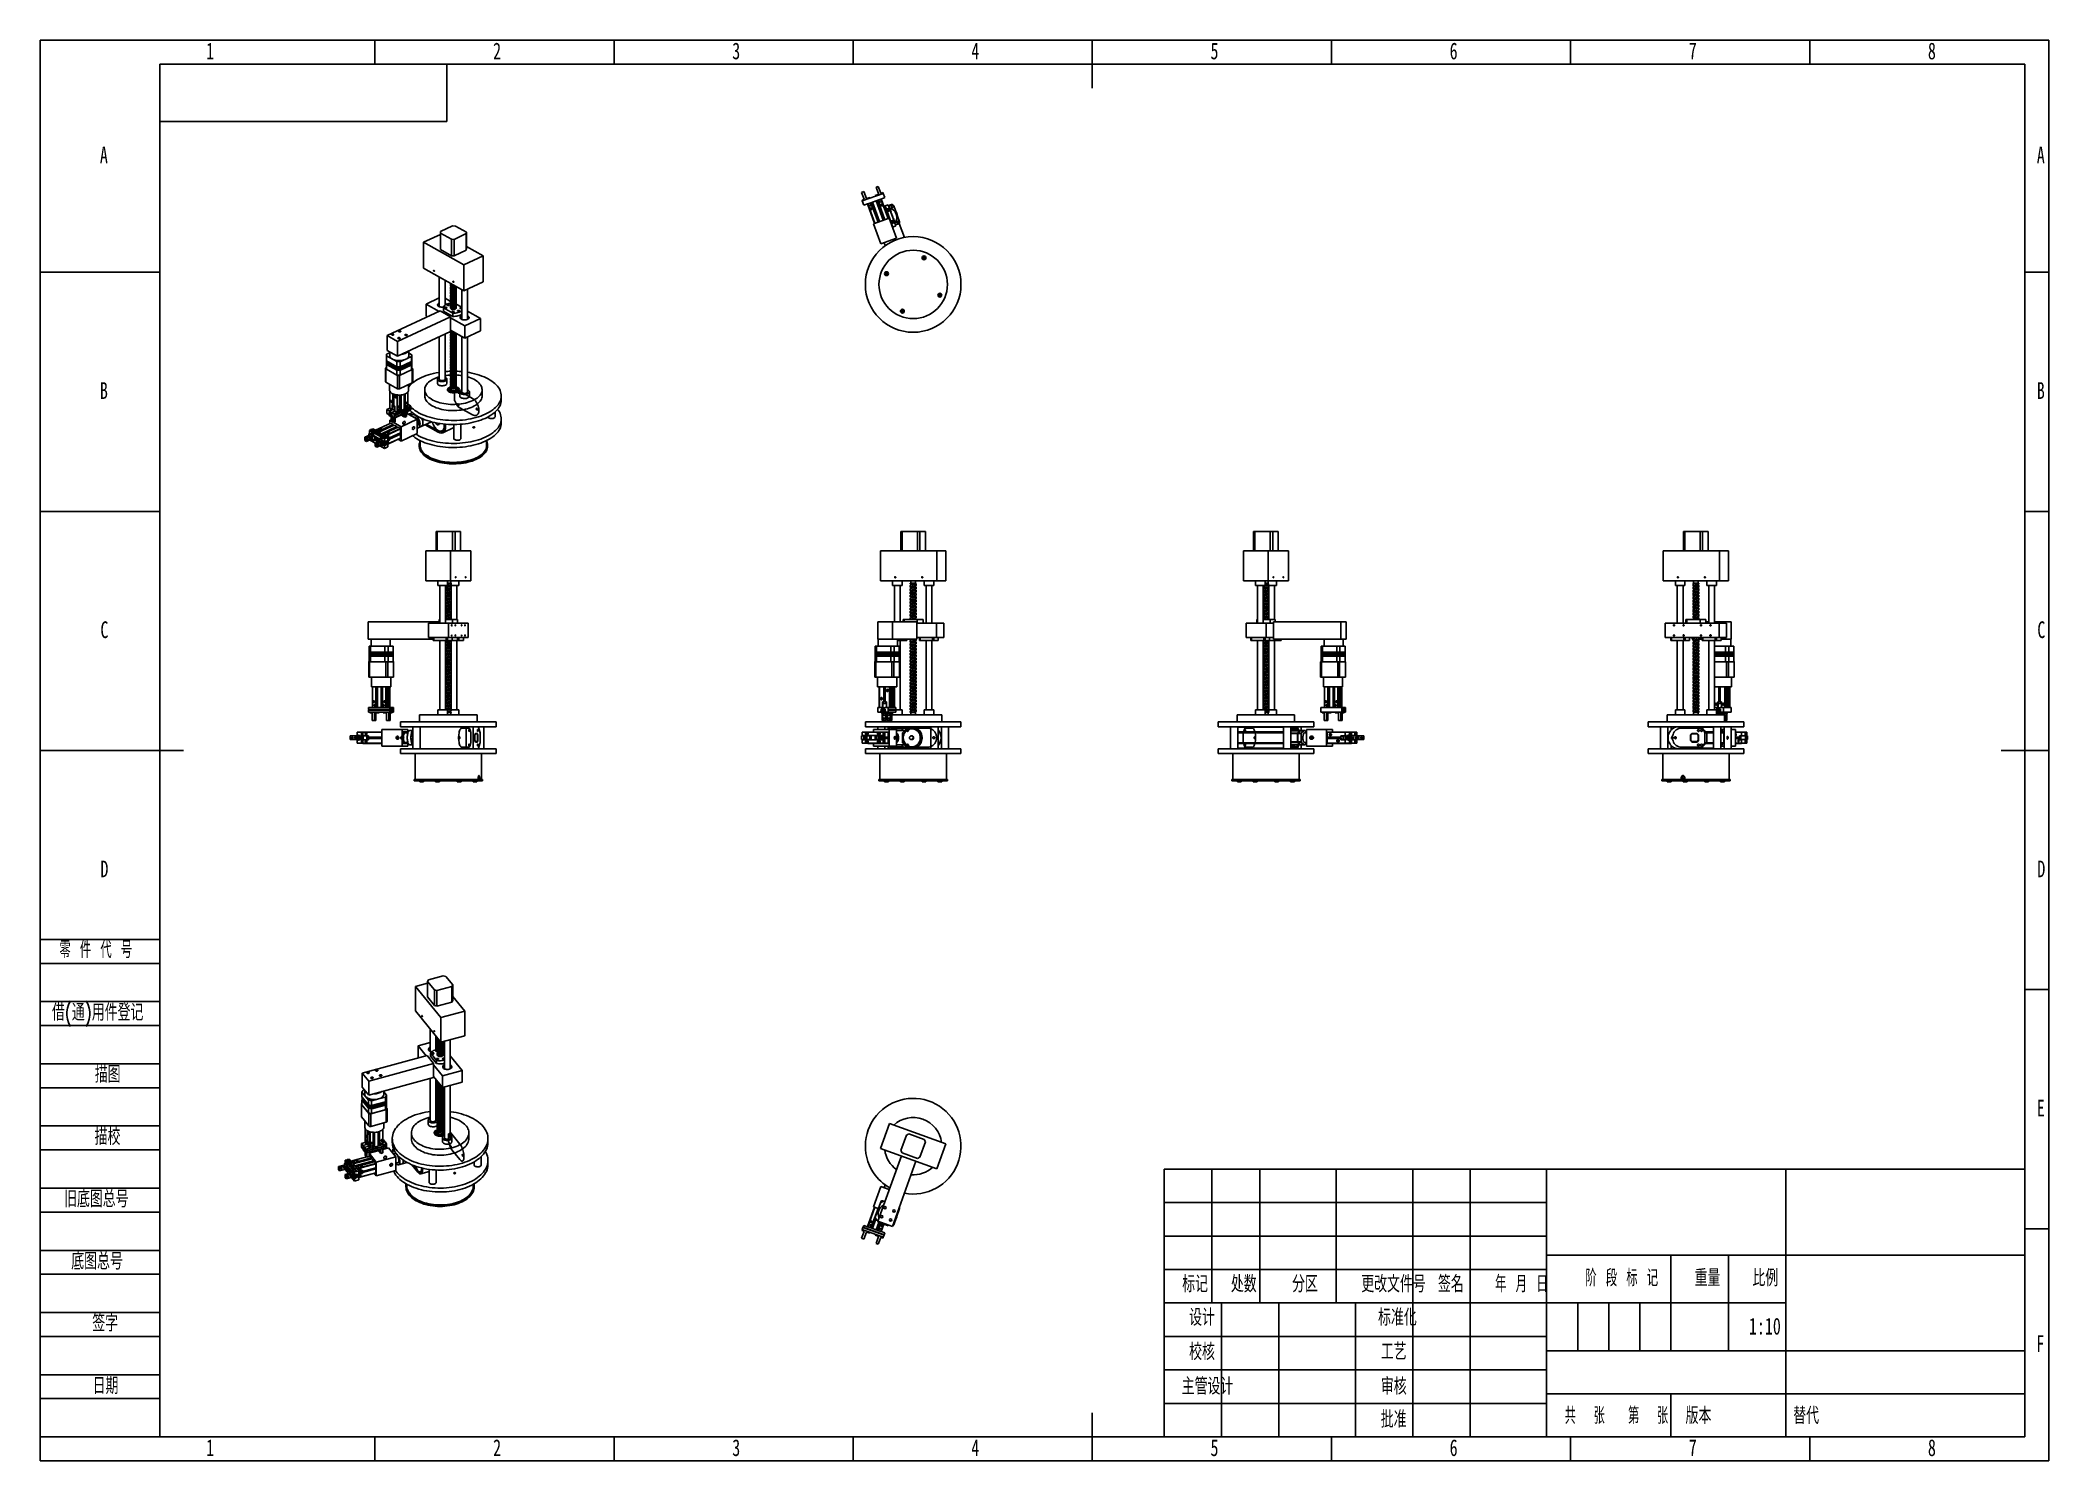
# Model space of a CAD drawing. Header units: millimetres. Extents: x 0 to 420, y 0 to 297.
import ezdxf

# ---------------------------------------------------------------- set-up
doc = ezdxf.new("R2010")
doc.units = ezdxf.units.MM
for name, color, linetype in [('10', 7, 'Continuous'), ('5', 7, 'Continuous'), ('9', 7, 'Continuous'), ('SLD-0', 7, 'Continuous')]:
    doc.layers.add(name, color=color, linetype=linetype)
doc.styles.add('SLDTEXTSTYLE0', font='TXT', dxfattribs={"width": 0.7, "bigfont": 'bigfont'})
doc.styles.add('SLDTEXTSTYLE1', font='TXT', dxfattribs={"width": 0.62, "bigfont": 'bigfont'})
doc.styles.add('SLDTEXTSTYLE2', font='TXT', dxfattribs={"width": 0.614286, "bigfont": 'bigfont'})
doc.styles.add('SLDTEXTSTYLE3', font='TXT', dxfattribs={"width": 0.6, "bigfont": 'bigfont'})
doc.styles.add('SLDTEXTSTYLE4', font='TXT', dxfattribs={"width": 0.7})

msp = doc.modelspace()

# ---------------------------------------------------------------- texts
at = {"layer": '10', "char_height": 3.5, "attachment_point": 2, "style": 'SLDTEXTSTYLE4'}
for s, insert in [('1', (35.54, 296.5)), ('2', (95.54, 296.5)), ('3', (145.54, 296.5)), ('4', (195.54, 296.5)), ('5', (245.54, 296.5)), ('6', (295.55, 296.5)), ('7', (345.55, 296.5)), ('8', (395.55, 296.5)), ('A', (13.32, 274.75)), ('A', (418.32, 274.75)), ('B', (13.32, 225.5)), ('B', (418.32, 225.5)), ('C', (13.43, 175.5)), ('C', (418.43, 175.5)), ('D', (13.43, 125.5)), ('D', (418.43, 125.5)), ('E', (418.32, 75.5)), ('1:10', (360.63, 29.9)), ('F', (418.22, 26.25)), ('1', (35.54, 4.5)), ('2', (95.54, 4.5)), ('3', (145.54, 4.5)), ('4', (195.54, 4.5)), ('5', (245.54, 4.5)), ('6', (295.55, 4.5)), ('7', (345.55, 4.5)), ('8', (395.55, 4.5))]:
    msp.add_mtext(s, dxfattribs=dict(at, insert=insert))
at = {"layer": '10', "color": 7, "char_height": 3.5}
for s, insert, attachment_point, style in [('零 件 代 号', (4.02, 108.59), 1, 'SLDTEXTSTYLE2'), ('借(通)用件登记', (2.47, 95.5), 1, 'SLDTEXTSTYLE0'), ('描图', (14.11, 82.55), 2, 'SLDTEXTSTYLE0'), ('描校', (14.08, 69.52), 2, 'SLDTEXTSTYLE0'), ('旧底图总号', (5, 56.49), 1, 'SLDTEXTSTYLE0'), ('底图总号', (6.5, 43.49), 1, 'SLDTEXTSTYLE0'), ('标记', (241.49, 38.72), 2, 'SLDTEXTSTYLE0'), ('处数', (251.67, 38.72), 2, 'SLDTEXTSTYLE0'), ('分区', (264.46, 38.72), 2, 'SLDTEXTSTYLE0'), ('更改文件号', (282.98, 38.72), 2, 'SLDTEXTSTYLE0'), ('签名', (294.97, 38.72), 2, 'SLDTEXTSTYLE0'), ('年 月 日', (309.71, 38.72), 2, 'SLDTEXTSTYLE1'), ('阶 段 标 记', (330.69, 39.99), 2, 'SLDTEXTSTYLE2'), ('重量', (348.63, 39.99), 2, 'SLDTEXTSTYLE0'), ('比例', (360.72, 39.99), 2, 'SLDTEXTSTYLE0'), ('签字', (13.59, 30.54), 2, 'SLDTEXTSTYLE0'), ('设计', (242.93, 31.73), 2, 'SLDTEXTSTYLE0'), ('标准化', (283.79, 31.73), 2, 'SLDTEXTSTYLE0'), ('校核', (242.93, 24.56), 2, 'SLDTEXTSTYLE0'), ('工艺', (283.02, 24.6), 2, 'SLDTEXTSTYLE0'), ('日期', (13.66, 17.44), 2, 'SLDTEXTSTYLE0'), ('主管设计', (244.09, 17.33), 2, 'SLDTEXTSTYLE0'), ('审核', (283.02, 17.33), 2, 'SLDTEXTSTYLE0'), ('批准', (283, 10.44), 2, 'SLDTEXTSTYLE0'), ('共  张', (322.96, 11.2), 2, 'SLDTEXTSTYLE3'), ('第  张', (336.22, 11.2), 2, 'SLDTEXTSTYLE3'), ('版本', (346.74, 11.2), 2, 'SLDTEXTSTYLE0')]:
    msp.add_mtext(s, dxfattribs=dict(at, insert=insert, attachment_point=attachment_point, style=style))
at = {"layer": 'SLD-0', "insert": (366.56, 11.2), "char_height": 3.5, "attachment_point": 1, "style": 'SLDTEXTSTYLE0'}
msp.add_mtext('替代', dxfattribs=at)

# ---------------------------------------------------------------- linework, layer by layer
at = {"color": 7, "linetype": 'Continuous', "lineweight": 25}
for p, q in [((172.24, 265.34), (171.77, 265.17)), ((171.77, 265.17), (172.28, 263.76)), ((171.89, 263.38), (176.3, 264.97)), ((172.75, 263.93), (172.24, 265.34)), ((174.6, 264.55), (175.2, 264.77)), ((174.77, 266.26), (175.24, 266.43)), ((175.28, 264.85), (174.77, 266.26)), ((175.24, 266.43), (175.75, 265.02)), ((175.27, 264.84), (175.28, 264.85)), ((175.75, 265.02), (175.76, 265.02)), ((175.86, 265.01), (176.22, 265.14)), ((176.25, 265.04), (176.16, 265.01)), ((176.26, 265.03), (176.16, 265)), ((176.16, 265.01), (176.16, 265)), ((176.22, 265.14), (176.25, 265.04)), ((176.26, 265.03), (176.25, 265.04)), ((176.28, 264.97), (176.26, 265.03)), ((176.63, 264.08), (176.3, 264.97)), ((172.2, 263.68), (171.85, 263.55)), ((171.85, 263.55), (171.88, 263.46)), ((171.88, 263.46), (171.98, 263.49)), ((171.88, 263.46), (171.89, 263.45)), ((171.89, 263.45), (171.98, 263.48)), ((171.89, 263.45), (171.91, 263.38)), ((172.21, 262.48), (171.89, 263.38)), ((171.98, 263.49), (171.98, 263.48)), ((172.21, 262.48), (173.01, 262.77)), ((172.28, 263.76), (172.27, 263.76)), ((172.76, 263.94), (172.75, 263.93)), ((173.47, 264.14), (172.86, 263.92)), ((172.98, 262.76), (174.45, 258.7)), ((173.01, 262.77), (173.03, 262.78)), ((173.03, 262.78), (173.72, 263.03)), ((173.03, 262.78), (174.5, 258.72)), ((173.41, 264.01), (173.5, 264.05)), ((173.51, 264.03), (173.41, 264)), ((173.41, 264), (173.41, 264.01)), ((173.5, 264.05), (173.47, 264.14)), ((173.5, 264.05), (173.51, 264.03)), ((173.51, 264.03), (173.53, 263.97)), ((173.55, 261.67), (173.86, 261.78)), ((173.72, 263.03), (174.03, 263.14)), ((173.72, 263.03), (175.19, 258.97)), ((174.03, 263.14), (174.81, 263.42)), ((174.03, 263.14), (175.5, 259.08)), ((174.33, 261.38), (174.41, 261.17)), ((174.41, 261.17), (174.38, 261.2)), ((174.63, 264.45), (174.6, 264.55)), ((174.73, 264.49), (174.63, 264.45)), ((174.64, 264.44), (174.63, 264.45)), ((174.64, 264.44), (174.73, 264.48)), ((174.66, 264.38), (174.64, 264.44)), ((174.73, 264.48), (174.73, 264.49)), ((174.81, 263.42), (175.12, 263.54)), ((174.81, 263.42), (176.28, 259.36)), ((175.12, 263.54), (175.81, 263.79)), ((175.12, 263.54), (176.59, 259.47)), ((175.81, 263.79), (177.28, 259.72)), ((175.81, 263.79), (175.83, 263.79)), ((175.81, 262.49), (176.11, 262.6)), ((175.83, 263.79), (176.63, 264.08)), ((175.86, 263.8), (177.33, 259.74)), ((176.42, 262.26), (176.68, 262.35)), ((176.42, 262.23), (176.64, 262.31)), ((176.58, 261.79), (176.8, 261.87)), ((176.59, 261.78), (176.8, 261.86)), ((176.77, 261.95), (176.64, 262.31)), ((176.64, 262.31), (176.65, 262.31)), ((176.67, 262.32), (176.65, 262.31)), ((176.65, 262.31), (176.68, 262.22)), ((176.7, 262.23), (176.67, 262.32)), ((176.67, 262.22), (176.68, 262.22)), ((176.68, 262.35), (177.34, 262.59)), ((176.68, 262.35), (178.28, 257.93)), ((176.7, 262.23), (176.68, 262.22)), ((176.72, 262.23), (176.69, 262.22)), ((176.76, 262.04), (176.79, 262.05)), ((176.76, 261.31), (176.97, 261.39)), ((176.76, 261.3), (176.98, 261.38)), ((176.77, 261.95), (176.8, 261.87)), ((176.8, 261.86), (176.8, 261.87)), ((176.97, 261.39), (176.8, 261.86)), ((176.98, 261.38), (176.97, 261.39)), ((176.98, 261.38), (177, 261.29)), ((177.22, 260.69), (177, 261.29)), ((177.01, 260.61), (177.22, 260.69)), ((177.17, 260.98), (177.15, 260.98)), ((177.19, 260.78), (177.2, 260.79)), ((177.23, 260.69), (177.2, 260.79)), ((177.22, 260.79), (177.2, 260.79)), ((177.21, 260.79), (177.24, 260.8)), ((177.25, 260.7), (177.22, 260.79)), ((177.22, 260.69), (177.23, 260.69)), ((177.25, 260.7), (177.23, 260.69)), ((177.31, 261.6), (177.29, 261.49)), ((177.29, 261.49), (177.38, 261.41)), ((177.42, 261.64), (177.31, 261.6)), ((177.34, 262.59), (178.94, 258.17)), ((177.38, 261.41), (177.49, 261.45)), ((178.19, 262.7), (177.41, 262.42)), ((177.51, 261.57), (177.42, 261.64)), ((177.44, 262.33), (178.09, 262.56)), ((177.49, 261.45), (177.51, 261.57)), ((177.66, 261.78), (177.63, 261.79)), ((177.91, 261.09), (177.66, 261.78)), ((177.89, 261.08), (177.91, 261.09)), ((178.02, 260.78), (178, 260.77)), ((178.3, 260), (178.02, 260.78)), ((178.23, 262.58), (178.19, 262.7)), ((178.48, 262.38), (179.7, 259)), ((83.68, 256.41), (80.16, 254.76)), ((83.71, 256.98), (83.68, 256.68)), ((85.99, 255.38), (83.68, 256.68)), ((83.68, 256.68), (83.68, 253.26)), ((83.71, 256.98), (86.25, 258.16)), ((86.81, 258.15), (86.25, 258.16)), ((89.1, 256.55), (86.56, 255.36)), ((86.81, 258.15), (89.12, 256.84)), ((89.1, 256.55), (89.12, 256.84)), ((89.1, 253.12), (89.1, 256.55)), ((89.12, 256.84), (89.12, 253.41)), ((174.24, 258.62), (177.53, 259.82)), ((174.24, 258.62), (175.77, 254.39)), ((177.53, 259.82), (179.07, 255.58)), ((177.63, 259.56), (177.63, 259.56)), ((177.63, 259.56), (177.85, 258.95)), ((177.64, 259.56), (177.63, 259.56)), ((177.64, 259.56), (177.66, 259.57)), ((177.64, 259.56), (177.68, 259.47)), ((177.7, 259.48), (177.66, 259.57)), ((177.68, 259.47), (177.67, 259.47)), ((177.68, 259.47), (177.7, 259.48)), ((177.71, 259.48), (177.69, 259.47)), ((177.76, 259.29), (177.78, 259.3)), ((177.88, 258.87), (177.85, 258.95)), ((177.88, 258.87), (177.88, 258.87)), ((177.88, 258.87), (177.89, 258.86)), ((177.89, 258.86), (177.88, 258.86)), ((177.89, 258.86), (178.06, 258.39)), ((178.06, 258.39), (178.05, 258.39)), ((178.06, 258.39), (178.06, 258.38)), ((178.06, 258.38), (178.06, 258.37)), ((178.09, 258.29), (178.06, 258.38)), ((178.09, 258.29), (178.22, 257.94)), ((178.17, 258.23), (178.14, 258.23)), ((178.2, 258.04), (178.19, 258.03)), ((178.22, 259.1), (178.2, 258.99)), ((178.2, 258.99), (178.28, 258.91)), ((178.23, 257.94), (178.2, 258.04)), ((178.2, 258.04), (178.22, 258.04)), ((178.21, 258.04), (178.23, 258.05)), ((178.22, 257.94), (178.21, 257.94)), ((178.32, 259.14), (178.22, 259.1)), ((178.25, 257.95), (178.22, 258.04)), ((178.23, 257.94), (178.22, 257.94)), ((178.22, 257.91), (178.28, 257.93)), ((178.23, 257.94), (178.25, 257.95)), ((178.28, 259.99), (178.3, 260)), ((178.28, 258.91), (178.39, 258.95)), ((178.28, 257.93), (178.94, 258.17)), ((178.41, 259.07), (178.32, 259.14)), ((178.39, 258.95), (178.41, 259.07)), ((178.42, 259.69), (178.4, 259.68)), ((178.67, 259), (178.42, 259.69)), ((178.65, 258.97), (178.67, 259)), ((179.52, 258.61), (178.87, 258.38)), ((180.7, 255.76), (179.64, 258.69)), ((80.16, 254.76), (88.57, 250)), ((80.16, 254.76), (80.16, 249.36)), ((85.99, 251.95), (83.68, 253.26)), ((85.99, 255.38), (86.56, 255.36)), ((85.99, 251.95), (85.99, 255.38)), ((86.56, 255.36), (86.56, 251.94)), ((89.1, 253.12), (86.56, 251.94)), ((89.12, 253.41), (89.1, 253.12)), ((92.64, 251.91), (89.12, 253.9)), ((175.77, 254.39), (179.07, 255.58)), ((176.48, 254.65), (176.7, 254.05)), ((178.46, 255.06), (178.36, 255.33)), ((88.57, 244.6), (80.16, 249.36)), ((86.56, 251.94), (85.99, 251.95)), ((88.57, 250), (92.64, 251.91)), ((88.57, 250), (88.57, 244.6)), ((92.64, 251.91), (92.64, 246.51)), ((83.45, 247.5), (83.45, 241.29)), ((84.65, 241.61), (84.65, 246.82)), ((85.8, 245.99), (85.8, 245.67)), ((85.8, 245.41), (85.8, 245.1)), ((85.8, 244.83), (85.8, 244.52)), ((85.8, 244.26), (85.8, 243.94)), ((85.8, 243.68), (85.8, 243.36)), ((87, 245.39), (87, 245.49)), ((87, 244.81), (87, 245.12)), ((87, 244.23), (87, 244.55)), ((87, 243.65), (87, 243.97)), ((88.16, 244.84), (88.16, 238.62)), ((92.64, 246.51), (88.57, 244.6)), ((89.36, 238.62), (89.36, 244.97)), ((83.65, 240.42), (72.55, 235.23)), ((80.7, 241.84), (83.45, 243.12)), ((80.7, 239.27), (80.7, 241.84)), ((83.4, 240.31), (80.7, 241.84)), ((83.41, 242.03), (83.45, 242.04)), ((83.65, 240.42), (85.83, 239.19)), ((86.28, 239.94), (84.3, 241.06)), ((84.3, 240.37), (84.3, 241.06)), ((86.28, 239.25), (84.3, 240.37)), ((84.65, 243.05), (85.8, 242.39)), ((85.8, 243.1), (85.8, 242.78)), ((85.8, 242.52), (85.8, 242.2)), ((85.8, 241.94), (85.8, 241.62)), ((85.8, 241.36), (85.8, 241.05)), ((86.28, 239.94), (86.28, 239.25)), ((86.98, 241.84), (88.16, 241.17)), ((87, 243.07), (87, 243.39)), ((87, 242.49), (87, 242.81)), ((87, 241.91), (87, 242.23)), ((87, 241.33), (87, 241.65)), ((87, 241.02), (87, 241.07)), ((89.36, 240.38), (92.1, 238.82)), ((72.55, 232.14), (72.55, 235.23)), ((72.55, 235.23), (74.73, 234)), ((85.83, 239.19), (74.73, 234)), ((85.83, 236.11), (74.73, 230.91)), ((80.92, 239.14), (80.7, 239.27)), ((84.65, 226.13), (84.65, 235.56)), ((85.8, 236.1), (85.8, 235.84)), ((85.8, 235.58), (85.8, 235.26)), ((85.83, 239.19), (85.83, 236.11)), ((88.78, 237.26), (85.83, 238.94)), ((88.78, 234.69), (85.83, 236.36)), ((86.66, 235.88), (86.66, 235.89)), ((86.66, 235.88), (86.66, 235.89)), ((86.66, 235.88), (88.49, 234.84)), ((87, 235.55), (87, 235.68)), ((87, 234.97), (87, 235.29)), ((88.12, 239.36), (88.16, 239.38)), ((92.1, 238.82), (88.78, 237.26)), ((88.78, 234.69), (88.78, 237.26)), ((92.1, 236.25), (88.78, 234.69)), ((92.1, 236.25), (92.1, 238.82)), ((72.45, 231.37), (72.42, 231.01)), ((72.42, 231.01), (74.57, 229.79)), ((72.42, 231.01), (72.42, 229.94)), ((73.1, 231.67), (72.45, 231.37)), ((74.73, 230.91), (72.55, 232.14)), ((73.1, 231.83), (73.1, 231.05)), ((74.73, 234), (74.73, 230.91)), ((77.1, 231.05), (77.1, 232.02)), ((77.68, 231.24), (77.1, 231.57)), ((77.65, 230.88), (77.68, 231.24)), ((77.68, 231.24), (77.68, 230.17)), ((83.45, 234.99), (83.45, 226.13)), ((85.8, 235), (85.8, 234.68)), ((85.8, 234.42), (85.8, 234.1)), ((85.8, 233.84), (85.8, 233.52)), ((85.8, 233.26), (85.8, 232.95)), ((85.8, 232.68), (85.8, 232.37)), ((85.8, 232.11), (85.8, 231.79)), ((85.8, 231.53), (85.8, 231.21)), ((87, 234.39), (87, 234.71)), ((87, 233.81), (87, 234.13)), ((87, 233.23), (87, 233.55)), ((87, 232.66), (87, 232.97)), ((87, 232.08), (87, 232.39)), ((87, 231.5), (87, 231.82)), ((87, 230.92), (87, 231.24)), ((88.16, 235.03), (88.16, 223.46)), ((88.49, 234.86), (88.49, 234.84)), ((88.52, 234.84), (88.49, 234.84)), ((89.36, 223.46), (89.36, 234.97)), ((72.21, 228.38), (72.21, 225.62)), ((74.71, 226.91), (72.29, 228.28)), ((72.29, 228.28), (72.29, 225.51)), ((72.42, 228.56), (72.31, 228.51)), ((72.42, 229.94), (74.57, 228.72)), ((72.42, 229.93), (72.42, 229.89)), ((72.42, 229.88), (72.42, 229.88)), ((72.42, 229.88), (72.42, 229.88)), ((72.42, 229.87), (72.42, 229.8)), ((72.42, 229.79), (72.42, 229.72)), ((72.42, 229.79), (72.42, 229.79)), ((72.42, 229.79), (72.42, 229.79)), ((72.42, 229.71), (72.42, 229.71)), ((72.42, 229.71), (72.42, 229.7)), ((72.42, 229.7), (72.42, 229.63)), ((72.42, 229.62), (72.42, 229.62)), ((72.42, 229.62), (72.42, 229.62)), ((72.42, 229.61), (72.42, 229.55)), ((72.42, 229.54), (72.42, 229.53)), ((72.42, 229.53), (72.42, 229.46)), ((72.42, 229.53), (72.42, 229.53)), ((72.42, 229.45), (72.42, 229.45)), ((72.42, 229.45), (72.42, 229.45)), ((72.42, 229.44), (72.42, 229.37)), ((72.42, 229.37), (72.42, 229.36)), ((72.42, 229.36), (72.42, 229.29)), ((72.42, 229.36), (72.42, 229.36)), ((72.42, 229.28), (72.42, 229.23)), ((74.57, 228.01), (72.42, 229.23)), ((72.42, 229.23), (72.42, 228.22)), ((72.42, 228.22), (74.57, 227)), ((74.52, 228.73), (72.48, 229.89)), ((72.48, 229.89), (72.48, 229.82)), ((72.48, 229.82), (74.52, 228.66)), ((74.52, 228.65), (72.48, 229.8)), ((72.48, 229.8), (72.48, 229.73)), ((72.48, 229.73), (74.52, 228.58)), ((74.52, 228.56), (72.48, 229.72)), ((72.48, 229.72), (72.48, 229.65)), ((72.48, 229.65), (74.52, 228.49)), ((74.52, 228.47), (72.48, 229.63)), ((72.48, 229.63), (72.48, 229.56)), ((72.48, 229.56), (74.52, 228.41)), ((74.52, 228.39), (72.48, 229.54)), ((72.48, 229.54), (72.48, 229.48)), ((72.48, 229.48), (74.52, 228.32)), ((74.52, 228.3), (72.48, 229.46)), ((72.48, 229.46), (72.48, 229.39)), ((72.48, 229.39), (74.52, 228.23)), ((74.52, 228.22), (72.48, 229.37)), ((72.48, 229.37), (72.48, 229.3)), ((72.48, 229.3), (74.52, 228.15)), ((74.52, 228.13), (72.48, 229.29)), ((72.48, 229.29), (72.48, 229.22)), ((72.48, 229.22), (74.52, 228.06)), ((74.52, 228.73), (74.52, 228.66)), ((74.52, 228.65), (74.52, 228.58)), ((74.52, 228.56), (74.52, 228.49)), ((74.52, 228.47), (74.52, 228.41)), ((74.52, 228.39), (74.52, 228.32)), ((74.52, 228.3), (74.52, 228.23)), ((74.52, 228.22), (74.52, 228.15)), ((74.52, 228.13), (74.52, 228.06)), ((74.57, 229.79), (74.57, 228.72)), ((74.57, 229.79), (75.28, 229.77)), ((74.57, 228.72), (75.28, 228.7)), ((75.28, 228), (74.57, 228.01)), ((74.57, 228.01), (74.57, 227)), ((74.57, 227), (74.6, 227)), ((74.6, 227), (75.25, 226.99)), ((74.6, 227), (74.72, 226.93)), ((75.2, 228.68), (74.66, 228.7)), ((74.66, 228.7), (74.66, 228.63)), ((74.66, 228.63), (75.2, 228.62)), ((75.2, 228.6), (74.66, 228.61)), ((74.66, 228.61), (74.66, 228.54)), ((74.66, 228.54), (75.2, 228.53)), ((75.2, 228.51), (74.66, 228.53)), ((74.66, 228.53), (74.66, 228.46)), ((74.66, 228.46), (75.2, 228.44)), ((75.2, 228.43), (74.66, 228.44)), ((74.66, 228.44), (74.66, 228.37)), ((74.66, 228.37), (75.2, 228.36)), ((75.2, 228.34), (74.66, 228.35)), ((74.66, 228.35), (74.66, 228.29)), ((74.66, 228.29), (75.2, 228.27)), ((75.2, 228.26), (74.66, 228.27)), ((74.66, 228.27), (74.66, 228.2)), ((74.66, 228.2), (75.2, 228.19)), ((75.2, 228.17), (74.66, 228.18)), ((74.66, 228.18), (74.66, 228.11)), ((74.66, 228.11), (75.2, 228.1)), ((75.2, 228.08), (74.66, 228.1)), ((74.66, 228.1), (74.66, 228.03)), ((74.66, 228.03), (75.2, 228.02)), ((74.71, 226.91), (74.71, 224.14)), ((75.12, 226.92), (75.25, 226.99)), ((77.8, 228.15), (75.13, 226.9)), ((75.13, 226.9), (75.13, 224.13)), ((75.2, 228.68), (75.2, 228.62)), ((75.2, 228.6), (75.2, 228.53)), ((75.2, 228.51), (75.2, 228.44)), ((75.2, 228.43), (75.2, 228.36)), ((75.2, 228.34), (75.2, 228.27)), ((75.2, 228.26), (75.2, 228.19)), ((75.2, 228.17), (75.2, 228.1)), ((75.2, 228.08), (75.2, 228.02)), ((75.25, 226.99), (75.28, 226.99)), ((75.28, 229.77), (76.09, 230.15)), ((75.28, 228.7), (77.65, 229.81)), ((75.28, 229.77), (75.28, 228.7)), ((77.65, 229.11), (75.28, 228)), ((75.28, 226.99), (77.65, 228.09)), ((75.28, 228), (75.28, 226.99)), ((77.59, 229.76), (75.34, 228.71)), ((75.34, 228.64), (77.59, 229.69)), ((77.59, 229.68), (75.34, 228.63)), ((75.34, 228.56), (77.59, 229.61)), ((77.59, 229.59), (75.34, 228.54)), ((75.34, 228.47), (77.59, 229.52)), ((77.59, 229.51), (75.34, 228.45)), ((75.34, 228.39), (77.59, 229.44)), ((77.59, 229.42), (75.34, 228.37)), ((75.34, 228.3), (77.59, 229.35)), ((77.59, 229.33), (75.34, 228.28)), ((75.34, 228.21), (77.59, 229.27)), ((77.59, 229.25), (75.34, 228.2)), ((75.34, 228.13), (77.59, 229.18)), ((77.59, 229.16), (75.34, 228.11)), ((75.34, 228.04), (77.59, 229.09)), ((75.34, 228.71), (75.34, 228.64)), ((75.34, 228.63), (75.34, 228.56)), ((75.34, 228.54), (75.34, 228.47)), ((75.34, 228.45), (75.34, 228.39)), ((75.34, 228.37), (75.34, 228.3)), ((75.34, 228.28), (75.34, 228.21)), ((75.34, 228.2), (75.34, 228.13)), ((75.34, 228.11), (75.34, 228.04)), ((76.74, 230.45), (77.65, 230.88)), ((77.59, 229.76), (77.59, 229.69)), ((77.59, 229.68), (77.59, 229.61)), ((77.59, 229.59), (77.59, 229.52)), ((77.59, 229.51), (77.59, 229.44)), ((77.59, 229.42), (77.59, 229.35)), ((77.59, 229.33), (77.59, 229.27)), ((77.59, 229.25), (77.59, 229.18)), ((77.59, 229.16), (77.59, 229.09)), ((77.65, 230.88), (77.65, 229.81)), ((77.65, 229.81), (77.68, 230.17)), ((77.68, 230.11), (77.65, 229.83)), ((77.65, 229.77), (77.68, 230.04)), ((77.68, 230.03), (77.65, 229.75)), ((77.65, 229.68), (77.68, 229.96)), ((77.68, 229.94), (77.65, 229.66)), ((77.65, 229.59), (77.68, 229.87)), ((77.68, 229.86), (77.65, 229.58)), ((77.65, 229.83), (77.65, 229.77)), ((77.65, 229.51), (77.68, 229.79)), ((77.68, 229.77), (77.65, 229.49)), ((77.65, 229.75), (77.65, 229.68)), ((77.65, 229.42), (77.68, 229.7)), ((77.68, 229.68), (77.65, 229.41)), ((77.65, 229.66), (77.65, 229.59)), ((77.65, 229.34), (77.68, 229.62)), ((77.68, 229.6), (77.65, 229.32)), ((77.65, 229.58), (77.65, 229.51)), ((77.65, 229.25), (77.68, 229.53)), ((77.68, 229.51), (77.65, 229.23)), ((77.65, 229.49), (77.65, 229.42)), ((77.68, 229.47), (77.65, 229.11)), ((77.65, 229.17), (77.68, 229.44)), ((77.65, 229.41), (77.65, 229.34)), ((77.65, 229.32), (77.65, 229.25)), ((77.65, 229.23), (77.65, 229.17)), ((77.65, 229.11), (77.65, 228.09)), ((77.65, 228.11), (77.68, 228.44)), ((77.65, 228.11), (77.78, 228.17)), ((77.65, 228.09), (77.65, 228.11)), ((77.68, 230.05), (77.68, 230.12)), ((77.68, 230.11), (77.68, 230.04)), ((77.68, 230.04), (77.68, 230.05)), ((77.68, 229.96), (77.68, 230.03)), ((77.68, 230.03), (77.68, 229.96)), ((77.68, 229.96), (77.68, 229.96)), ((77.68, 229.88), (77.68, 229.95)), ((77.68, 229.94), (77.68, 229.87)), ((77.68, 229.87), (77.68, 229.88)), ((77.68, 229.79), (77.68, 229.86)), ((77.68, 229.86), (77.68, 229.79)), ((77.68, 229.79), (77.68, 229.79)), ((77.68, 229.71), (77.68, 229.77)), ((77.68, 229.77), (77.68, 229.7)), ((77.68, 229.7), (77.68, 229.71)), ((77.68, 229.62), (77.68, 229.69)), ((77.68, 229.68), (77.68, 229.62)), ((77.68, 229.62), (77.68, 229.62)), ((77.68, 229.53), (77.68, 229.6)), ((77.68, 229.6), (77.68, 229.53)), ((77.68, 229.53), (77.68, 229.53)), ((77.68, 229.45), (77.68, 229.52)), ((77.68, 229.51), (77.68, 229.44)), ((77.68, 229.47), (77.68, 228.46)), ((77.68, 229.44), (77.68, 229.45)), ((77.68, 228.44), (77.68, 228.46)), ((77.81, 228.37), (77.68, 228.45)), ((77.8, 228.37), (77.68, 228.44)), ((77.8, 228.15), (77.8, 225.38)), ((77.89, 225.49), (77.89, 228.26)), ((85.8, 230.95), (85.8, 230.63)), ((85.8, 230.37), (85.8, 230.05)), ((85.8, 229.79), (85.8, 229.47)), ((85.8, 229.21), (85.8, 228.9)), ((85.8, 228.63), (85.8, 228.32)), ((85.8, 228.06), (85.8, 227.74)), ((85.8, 227.48), (85.8, 227.16)), ((85.8, 226.9), (85.8, 226.58)), ((87, 230.34), (87, 230.66)), ((87, 229.76), (87, 230.08)), ((87, 229.18), (87, 229.5)), ((87, 228.61), (87, 228.92)), ((87, 228.03), (87, 228.34)), ((87, 227.45), (87, 227.77)), ((87, 226.87), (87, 227.19)), ((72.29, 225.51), (74.71, 224.14)), ((73.05, 225.08), (73.05, 223.84)), ((73.1, 220.05), (73.1, 223.62)), ((73.76, 220.72), (73.76, 223.05)), ((73.87, 220.77), (73.87, 223.01)), ((73.96, 220.6), (73.96, 222.98)), ((74.62, 219.18), (74.62, 222.83)), ((74.69, 219.18), (74.69, 222.83)), ((75.13, 224.13), (77.8, 225.38)), ((75.23, 219.44), (75.23, 222.81)), ((75.42, 219.58), (75.42, 222.83)), ((75.48, 219.55), (75.48, 222.83)), ((76.09, 219.84), (76.09, 222.96)), ((76.28, 219.98), (76.28, 223.03)), ((76.34, 219.95), (76.34, 223.05)), ((76.88, 220.25), (76.88, 223.43)), ((76.88, 220.21), (76.88, 223.42)), ((77.05, 223.84), (77.05, 225.03)), ((80.4, 223.93), (80.4, 222.65)), ((83.05, 226.13), (83.05, 225.27)), ((85.05, 225.27), (85.05, 226.13)), ((85.58, 224.04), (85.55, 224.02)), ((85.68, 224.06), (85.64, 224.06)), ((85.64, 223.93), (85.64, 223.72)), ((85.68, 223.59), (85.69, 223.58)), ((85.8, 226.32), (85.8, 226)), ((85.8, 225.74), (85.8, 225.42)), ((85.8, 225.16), (85.8, 224.85)), ((85.8, 224.58), (85.8, 224.36)), ((85.9, 224.19), (85.9, 223.93)), ((85.95, 224.68), (85.99, 224.7)), ((86, 223.78), (86, 223.76)), ((86.8, 223.76), (86.8, 223.78)), ((86.9, 223.93), (86.9, 224.34)), ((87, 226.29), (87, 226.61)), ((87, 225.71), (87, 226.03)), ((87, 225.13), (87, 225.45)), ((87, 224.56), (87, 224.87)), ((87.12, 223.58), (87.11, 223.56)), ((87.17, 223.72), (87.17, 223.93)), ((87.28, 224), (87.25, 224.02)), ((87.76, 223.46), (87.76, 222.6)), ((89.76, 222.6), (89.76, 223.46)), ((92.4, 222.65), (92.4, 223.93)), ((96.4, 221.79), (96.4, 222.65)), ((72.47, 219.77), (73.1, 220.07)), ((72.47, 219.77), (72.47, 218.96)), ((72.98, 219.48), (72.47, 219.77)), ((72.47, 218.96), (72.95, 218.69)), ((72.89, 218.87), (73, 218.92)), ((72.95, 219.22), (73.55, 218.88)), ((72.95, 218.93), (72.95, 219.22)), ((72.95, 218.93), (73, 218.95)), ((72.95, 218.76), (73, 218.78)), ((72.95, 218.69), (72.95, 218.76)), ((72.95, 218.69), (73, 218.71)), ((73.72, 219.83), (72.98, 219.48)), ((73.72, 219.8), (72.98, 219.46)), ((72.98, 219.48), (72.98, 219.46)), ((72.98, 219.46), (73.52, 219.15)), ((73, 219.06), (73, 219.19)), ((73, 219.06), (73.54, 218.75)), ((73.01, 219.05), (73, 219.05)), ((73, 218.89), (73, 219.04)), ((73, 218.62), (73, 218.77)), ((73, 218.52), (73, 218.61)), ((73, 218.61), (73.54, 218.3)), ((73, 218.61), (73, 218.61)), ((73, 218.52), (73.54, 218.22)), ((73.53, 218.31), (73.01, 218.6)), ((73.57, 219.78), (73.1, 220.05)), ((73.21, 218.87), (73.19, 218.86)), ((73.21, 218.86), (73.21, 218.87)), ((73.22, 218.75), (73.27, 218.75)), ((73.22, 218.67), (73.22, 218.75)), ((73.27, 218.69), (73.22, 218.67)), ((73.27, 218.61), (73.22, 218.67)), ((73.27, 218.75), (73.32, 218.69)), ((73.27, 218.69), (73.27, 218.75)), ((73.32, 218.63), (73.27, 218.69)), ((73.32, 218.63), (73.27, 218.61)), ((73.32, 218.61), (73.27, 218.61)), ((73.32, 218.69), (73.32, 218.61)), ((73.32, 218.63), (73.32, 218.63)), ((73.35, 218.5), (73.38, 218.51)), ((73.37, 218.51), (73.37, 218.51)), ((74.14, 219.47), (73.52, 219.18)), ((74.03, 218.89), (73.52, 219.18)), ((73.52, 219.15), (73.52, 219.18)), ((73.54, 218.75), (73.54, 218.89)), ((73.55, 218.76), (73.54, 218.75)), ((73.54, 218.74), (73.54, 218.59)), ((73.54, 218.47), (73.54, 218.32)), ((73.55, 218.88), (73.55, 218.59)), ((73.55, 218.41), (73.6, 218.43)), ((73.55, 218.41), (73.55, 218.35)), ((73.57, 220.82), (73.76, 220.72)), ((73.57, 219.78), (73.57, 220.82)), ((73.71, 219.84), (73.57, 219.78)), ((73.96, 220.66), (73.71, 220.54)), ((73.71, 220.54), (73.71, 219.84)), ((73.71, 220.54), (74.14, 220.29)), ((73.71, 219.84), (73.72, 219.83)), ((73.72, 219.83), (73.72, 219.8)), ((73.72, 219.8), (74.14, 219.57)), ((73.87, 220.77), (73.76, 220.72)), ((73.96, 220.86), (73.87, 220.82)), ((73.96, 220.6), (74.14, 220.5)), ((74.03, 218.52), (77.51, 220.15)), ((74.03, 218.45), (77.51, 220.07)), ((74.03, 218.07), (77.51, 219.7)), ((74.03, 218.89), (74.66, 219.18)), ((74.03, 218.52), (74.03, 218.89)), ((74.03, 218.07), (74.03, 218.45)), ((74.14, 220.5), (74.14, 219.45)), ((74.62, 219.18), (74.14, 219.45)), ((74.26, 218.06), (75.72, 218.74)), ((74.66, 219.18), (74.62, 219.18)), ((74.69, 219.18), (74.66, 219.18)), ((75.23, 219.44), (74.69, 219.18)), ((75.23, 219.45), (75.46, 219.56)), ((75.46, 219.56), (75.42, 219.58)), ((75.48, 219.55), (75.46, 219.56)), ((76.09, 219.84), (75.48, 219.55)), ((75.72, 218.86), (75.72, 218.47)), ((76.25, 218.16), (75.72, 218.47)), ((76.09, 219.85), (76.32, 219.96)), ((76.25, 219.12), (76.25, 218.16)), ((76.32, 219.96), (76.28, 219.98)), ((76.34, 219.95), (76.32, 219.96)), ((76.88, 220.21), (76.34, 219.95)), ((76.62, 218.34), (76.62, 219.29)), ((78.83, 217.76), (76.62, 219.01)), ((76.88, 220.85), (76.97, 220.8)), ((76.88, 220.75), (77, 220.81)), ((76.88, 220.22), (77.51, 220.52)), ((76.88, 220.25), (76.88, 220.22)), ((76.88, 220.22), (76.88, 220.21)), ((77.51, 220.52), (77, 220.81)), ((77.08, 218.75), (77.08, 218.79)), ((77.69, 219.1), (77.1, 218.83)), ((77.7, 219.1), (77.11, 218.83)), ((77.11, 218.83), (78.1, 218.69)), ((77.51, 220.15), (77.51, 220.52)), ((77.51, 219.7), (77.51, 220.07)), ((77.7, 219.26), (77.7, 219.11)), ((77.81, 219.16), (77.7, 219.11)), ((77.7, 219.1), (77.91, 219.08)), ((77.89, 219.09), (77.72, 219.11)), ((95.11, 218.28), (95.11, 219.26)), ((67.9, 213.99), (69.01, 214.51)), ((69.35, 214.32), (68.24, 213.8)), ((68.72, 214.71), (68.8, 214.74)), ((68.98, 214.56), (68.72, 214.71)), ((68.72, 214.37), (68.72, 214.71)), ((68.8, 214.74), (68.86, 214.7)), ((68.9, 214.79), (68.81, 214.75)), ((68.81, 214.75), (68.87, 214.71)), ((68.84, 215.43), (69.16, 215.58)), ((68.84, 214.82), (68.84, 215.43)), ((68.84, 215.43), (72, 213.64)), ((68.84, 214.82), (72, 213.03)), ((68.86, 214.7), (68.87, 214.71)), ((69.01, 214.51), (69, 214.51)), ((69, 214.5), (69, 214.51)), ((69.16, 215.58), (72.32, 213.79)), ((69.22, 215.61), (69.54, 215.76)), ((69.22, 215.61), (72.38, 213.82)), ((69.35, 214.31), (69.35, 214.32)), ((69.35, 213.63), (69.35, 214.32)), ((69.35, 213.63), (69.35, 214.31)), ((69.88, 214.05), (69.45, 214.3)), ((69.45, 213.61), (69.45, 214.3)), ((69.46, 215), (69.47, 215)), ((69.53, 214.88), (69.46, 214.86)), ((69.46, 214.86), (69.46, 214.77)), ((69.57, 214.82), (69.46, 214.77)), ((69.46, 214.77), (69.53, 214.68)), ((69.52, 215.02), (69.47, 215)), ((69.59, 214.79), (69.53, 214.88)), ((69.59, 214.71), (69.53, 214.68)), ((69.53, 214.68), (69.59, 214.69)), ((69.54, 215.76), (70.11, 215.44)), ((69.59, 214.69), (69.59, 214.79)), ((69.66, 214.59), (69.72, 214.62)), ((70.13, 215.45), (70.11, 215.44)), ((70.11, 215.44), (70.62, 215.15)), ((70.13, 215.45), (73.32, 216.94)), ((70.62, 215.17), (70.13, 215.45)), ((70.62, 215.17), (73.82, 216.66)), ((70.62, 215.15), (70.62, 215.17)), ((70.62, 215.15), (70.84, 215.02)), ((70.67, 215.12), (73.82, 216.59)), ((70.84, 215.04), (74.04, 216.54)), ((71.4, 214.72), (70.84, 215.04)), ((70.84, 215.04), (70.84, 215.02)), ((70.84, 215.02), (71.4, 214.71)), ((71.4, 214.72), (74.6, 216.22)), ((71.4, 214.71), (71.4, 214.72)), ((71.4, 214.71), (71.62, 214.58)), ((71.45, 214.68), (74.6, 216.15)), ((71.62, 214.6), (74.82, 216.1)), ((72.12, 214.32), (71.62, 214.6)), ((71.62, 214.6), (71.62, 214.58)), ((71.62, 214.58), (72.13, 214.29)), ((72.12, 214.32), (75.32, 215.81)), ((72.13, 214.29), (72.12, 214.32)), ((72.13, 214.29), (72.7, 213.97)), ((72.18, 214.27), (75.35, 215.75)), ((72.95, 213.64), (75.25, 214.71)), ((73.06, 213.84), (75.35, 214.91)), ((73.06, 213.58), (75.35, 214.66)), ((73.14, 217.53), (73.36, 217.63)), ((73.36, 217.41), (73.14, 217.53)), ((73.14, 217.53), (73.14, 216.86)), ((73.82, 216.66), (73.32, 216.94)), ((73.36, 217.36), (73.36, 218.32)), ((73.36, 217.36), (73.89, 217.06)), ((73.54, 218.31), (73.58, 218.33)), ((73.54, 218.3), (73.59, 218.33)), ((73.54, 218.22), (73.54, 218.3)), ((73.67, 218.28), (73.54, 218.22)), ((73.55, 218.35), (74.03, 218.07)), ((73.82, 216.59), (73.82, 216.66)), ((73.89, 217.06), (73.89, 218.15)), ((74.26, 217.23), (73.89, 217.06)), ((75.5, 216.2), (73.94, 217.08)), ((74.6, 216.22), (74.04, 216.54)), ((74.26, 218.18), (74.26, 217.23)), ((74.6, 216.15), (74.6, 216.22)), ((75.32, 215.81), (74.82, 216.1)), ((75.19, 214.69), (75.04, 214.77)), ((75.35, 214.66), (75.25, 214.71)), ((75.35, 215.75), (75.32, 215.81)), ((75.35, 214.91), (75.35, 215.75)), ((75.35, 213.82), (75.35, 214.66)), ((75.5, 216.2), (78.83, 217.76)), ((75.5, 213.2), (75.5, 216.2)), ((75.5, 213.2), (78.83, 214.76)), ((76.25, 218.16), (76.62, 218.34)), ((78.83, 214.76), (78.83, 217.76)), ((78.83, 216.37), (78.85, 216.38)), ((79.06, 215.93), (79.65, 216.21)), ((79.67, 216.22), (81.81, 217.22)), ((80.49, 216.6), (83.22, 215.06)), ((80.74, 216.72), (83.22, 215.31)), ((83.16, 216.56), (83.39, 216.67)), ((84.09, 215.28), (84.27, 215.37)), ((84.19, 214.94), (86.48, 216.02)), ((86.48, 216.64), (86.48, 213.75)), ((87.98, 213.75), (87.98, 216.71)), ((96.4, 216.99), (96.4, 217.85)), ((68.24, 213.8), (67.9, 213.99)), ((67.9, 213.3), (67.9, 213.99)), ((68.24, 213.11), (67.9, 213.3)), ((68.24, 213.11), (68.24, 213.8)), ((69.35, 213.63), (68.24, 213.11)), ((68.51, 213.71), (68.5, 213.7)), ((68.89, 213.42), (70.05, 212.76)), ((69.03, 213.95), (69.02, 213.94)), ((69.35, 213.63), (69.35, 213.63)), ((69.88, 213.36), (69.45, 213.61)), ((69.46, 213.54), (69.47, 213.54)), ((69.53, 213.42), (69.46, 213.41)), ((69.46, 213.41), (69.46, 213.31)), ((69.57, 213.36), (69.46, 213.31)), ((69.46, 213.31), (69.53, 213.22)), ((69.52, 213.57), (69.47, 213.54)), ((69.52, 213.57), (69.52, 213.57)), ((69.59, 213.33), (69.53, 213.42)), ((69.59, 213.25), (69.53, 213.22)), ((69.53, 213.22), (69.59, 213.23)), ((69.59, 213.23), (69.59, 213.33)), ((69.66, 213.13), (69.72, 213.16)), ((69.96, 214.09), (69.88, 214.05)), ((69.88, 213.36), (69.88, 214.05)), ((69.96, 213.4), (69.88, 213.36)), ((69.9, 214.13), (69.89, 214.12)), ((69.89, 214.12), (69.96, 214.09)), ((69.97, 214.09), (69.9, 214.13)), ((69.96, 213.4), (69.96, 214.09)), ((69.96, 213.41), (69.96, 213.4)), ((70.06, 214.13), (69.97, 214.09)), ((69.97, 213.4), (70.1, 213.47)), ((69.98, 213.41), (70.62, 213.04)), ((70.03, 213.68), (70.05, 213.66)), ((70.03, 213.67), (70.04, 213.67)), ((70.03, 213.44), (70.68, 213.07)), ((70.04, 213.44), (70.69, 213.07)), ((71.16, 213.29), (70.05, 212.77)), ((70.05, 212.77), (70.38, 212.58)), ((70.05, 212.77), (70.05, 212.09)), ((70.05, 212.09), (70.38, 211.9)), ((70.12, 213.88), (70.09, 213.8)), ((70.09, 213.8), (70.12, 213.75)), ((70.1, 213.79), (70.14, 213.81)), ((70.11, 213.47), (70.12, 213.46)), ((70.18, 213.91), (70.12, 213.88)), ((70.12, 213.75), (70.18, 213.78)), ((70.14, 213.81), (70.17, 213.89)), ((70.14, 213.81), (70.18, 213.78)), ((70.17, 213.89), (70.16, 213.9)), ((70.17, 213.89), (70.21, 213.86)), ((70.21, 213.86), (70.18, 213.91)), ((70.18, 213.78), (70.21, 213.86)), ((70.19, 213.5), (70.69, 213.22)), ((70.2, 213.51), (70.33, 213.58)), ((70.25, 214), (70.22, 214.02)), ((70.23, 214.01), (70.23, 214.01)), ((70.34, 213.59), (70.34, 213.97)), ((70.34, 213.58), (70.34, 213.97)), ((70.46, 213.64), (70.34, 213.58)), ((70.34, 213.58), (70.34, 213.58)), ((70.38, 212.58), (71.49, 213.1)), ((70.38, 212.58), (70.38, 211.9)), ((70.38, 211.9), (71.49, 212.42)), ((70.43, 213.62), (70.69, 213.48)), ((70.46, 213.64), (70.46, 213.9)), ((70.76, 213.63), (70.69, 213.59)), ((70.69, 213.59), (71.12, 213.35)), ((70.69, 213.59), (70.69, 213.07)), ((70.83, 213.59), (70.76, 213.63)), ((70.77, 213.63), (70.87, 213.68)), ((70.77, 213.63), (70.84, 213.59)), ((70.84, 213.59), (70.83, 213.59)), ((71.03, 212.2), (72, 211.65)), ((71.15, 213.3), (71.16, 213.29)), ((71.15, 213.3), (71.15, 213.29)), ((71.25, 213.98), (71.26, 213.98)), ((71.32, 213.86), (71.25, 213.85)), ((71.25, 213.85), (71.25, 213.75)), ((71.36, 213.8), (71.25, 213.75)), ((71.25, 213.75), (71.32, 213.66)), ((71.36, 212.35), (71.25, 212.29)), ((71.25, 212.3), (71.25, 212.29)), ((71.25, 212.29), (71.32, 212.21)), ((71.31, 214.01), (71.26, 213.98)), ((71.38, 213.77), (71.32, 213.86)), ((71.38, 213.7), (71.32, 213.66)), ((71.32, 213.66), (71.38, 213.68)), ((71.38, 212.24), (71.32, 212.21)), ((71.32, 212.21), (71.38, 212.22)), ((71.38, 212.32), (71.36, 212.35)), ((71.38, 213.68), (71.38, 213.77)), ((71.38, 212.22), (71.38, 212.32)), ((71.45, 213.58), (71.5, 213.6)), ((71.45, 212.12), (71.5, 212.15)), ((71.49, 213.1), (71.5, 213.1)), ((71.49, 213.1), (71.49, 212.42)), ((71.49, 212.42), (71.5, 212.41)), ((71.5, 213.1), (71.5, 212.41)), ((71.6, 213.08), (71.85, 212.94)), ((71.6, 213.08), (71.6, 212.4)), ((71.6, 212.4), (71.85, 212.25)), ((71.85, 212.94), (71.93, 212.97)), ((71.85, 212.94), (71.85, 212.25)), ((71.85, 212.25), (71.93, 212.28)), ((71.86, 213.01), (71.87, 213.01)), ((71.93, 212.97), (71.86, 213.01)), ((71.93, 212.97), (71.87, 213.01)), ((71.93, 212.97), (72.07, 213.04)), ((71.93, 212.97), (71.93, 212.28)), ((72.07, 212.35), (71.93, 212.29)), ((71.93, 212.29), (71.93, 212.29)), ((71.94, 212.29), (72, 212.26)), ((72, 213.64), (72.32, 213.79)), ((72, 213.03), (72, 213.64)), ((72.06, 213.06), (72, 213.03)), ((72, 212.56), (72.02, 212.55)), ((72.01, 212.56), (72, 212.56)), ((72, 212.32), (72.06, 212.29)), ((72, 212.26), (72.06, 212.29)), ((72, 211.65), (72, 212.26)), ((72.7, 211.98), (72, 211.65)), ((72.01, 212.32), (72.13, 212.25)), ((72.05, 212.69), (72.09, 212.77)), ((72.09, 212.64), (72.05, 212.69)), ((72.11, 212.69), (72.06, 212.67)), ((72.08, 212.35), (72.09, 212.35)), ((72.15, 213.09), (72.09, 213.12)), ((72.09, 212.77), (72.15, 212.8)), ((72.15, 212.67), (72.09, 212.64)), ((72.1, 213.12), (72.13, 213.13)), ((72.17, 213.09), (72.1, 213.12)), ((72.11, 213.14), (72.13, 213.13)), ((72.14, 212.77), (72.11, 212.69)), ((72.11, 212.69), (72.15, 212.67)), ((72.13, 212.79), (72.14, 212.77)), ((72.14, 213.17), (72.21, 213.13)), ((72.14, 212.77), (72.18, 212.75)), ((72.15, 212.8), (72.18, 212.75)), ((72.18, 212.75), (72.15, 212.67)), ((72.16, 212.39), (72.21, 212.36)), ((72.17, 213.09), (72.3, 213.15)), ((72.3, 212.46), (72.17, 212.4)), ((72.21, 212.89), (72.19, 212.9)), ((72.2, 212.9), (72.2, 212.89)), ((72.46, 213.25), (72.21, 213.13)), ((72.21, 212.36), (72.46, 212.48)), ((72.31, 213.15), (72.28, 213.16)), ((72.29, 213.16), (72.31, 213.15)), ((72.31, 213.15), (72.43, 213.21)), ((72.31, 213.15), (72.31, 212.47)), ((72.31, 213.14), (72.31, 212.48)), ((72.31, 212.47), (72.43, 212.52)), ((72.31, 212.47), (72.31, 212.47)), ((72.38, 213.82), (72.7, 213.97)), ((72.43, 213.21), (72.4, 213.22)), ((72.4, 212.51), (72.46, 212.48)), ((72.43, 213.21), (72.43, 212.52)), ((72.46, 212.48), (72.46, 213.25)), ((72.68, 213.17), (73.06, 213.35)), ((72.68, 213.31), (72.7, 213.32)), ((72.68, 212.62), (72.68, 213.31)), ((72.68, 212.64), (72.7, 212.63)), ((72.7, 212.63), (72.68, 212.62)), ((73.06, 214.07), (72.7, 213.91)), ((72.7, 213.97), (72.7, 213.32)), ((72.7, 213.75), (72.98, 213.88)), ((72.7, 212.58), (75.35, 213.82)), ((72.7, 212.57), (75.32, 213.79)), ((72.95, 213.58), (72.7, 213.72)), ((72.7, 213.54), (72.72, 213.53)), ((72.72, 213.53), (72.7, 213.52)), ((72.7, 212.63), (72.7, 211.98)), ((72.72, 213.57), (72.94, 213.45)), ((72.72, 213.57), (72.72, 213.53)), ((72.89, 214), (72.95, 213.96)), ((72.94, 213.41), (72.94, 213.45)), ((72.94, 213.41), (73.06, 213.35)), ((72.95, 213.96), (72.95, 213.9)), ((72.95, 213.9), (73.06, 213.84)), ((73.06, 213.58), (72.95, 213.64)), ((72.95, 213.64), (72.95, 213.58)), ((73.06, 213.84), (73.06, 214.07)), ((73.06, 213.35), (73.06, 213.58)), ((74.84, 213.57), (75.5, 213.2)), ((75.32, 213.79), (75.35, 213.82)), ((79.25, 212.36), (79.25, 212.11)), ((79.45, 213.29), (79.45, 212.28)), ((80.75, 210.28), (80.67, 210.25)), ((93.35, 212.28), (93.35, 213.29)), ((93.55, 212.11), (93.55, 212.36)), ((81.24, 209.89), (81.32, 209.92)), ((81.32, 209.92), (81.32, 209.85)), ((82.77, 190.27), (82.77, 194.27)), ((82.77, 194.27), (83.01, 194.27)), ((83.01, 194.27), (83.01, 190.27)), ((86.23, 194.27), (83.01, 194.27)), ((86.23, 190.27), (86.23, 194.27)), ((86.23, 194.27), (86.75, 194.27)), ((86.75, 194.27), (86.75, 190.27)), ((87.91, 194.27), (86.75, 194.27)), ((87.91, 190.27), (87.91, 194.27)), ((179.97, 190.27), (179.97, 194.27)), ((179.97, 194.27), (180.21, 194.27)), ((180.21, 194.27), (180.21, 190.27)), ((183.43, 194.27), (180.21, 194.27)), ((183.43, 190.27), (183.43, 194.27)), ((183.43, 194.27), (183.95, 194.27)), ((183.95, 194.27), (183.95, 190.27)), ((185.11, 194.27), (183.95, 194.27)), ((185.11, 190.27), (185.11, 194.27)), ((253.73, 190.27), (253.73, 194.27)), ((253.73, 194.27), (253.97, 194.27)), ((253.97, 194.27), (253.97, 190.27)), ((257.2, 194.27), (253.97, 194.27)), ((257.2, 190.27), (257.2, 194.27)), ((257.2, 194.27), (257.71, 194.27)), ((257.71, 194.27), (257.71, 190.27)), ((258.88, 194.27), (257.71, 194.27)), ((258.88, 190.27), (258.88, 194.27)), ((343.63, 190.27), (343.63, 194.27)), ((343.63, 194.27), (343.87, 194.27)), ((343.87, 194.27), (343.87, 190.27)), ((347.1, 194.27), (343.87, 194.27)), ((347.1, 190.27), (347.1, 194.27)), ((347.1, 194.27), (347.61, 194.27)), ((347.61, 194.27), (347.61, 190.27)), ((348.78, 194.27), (347.61, 194.27)), ((348.78, 190.27), (348.78, 194.27)), ((80.63, 190.27), (85.8, 190.27)), ((80.63, 190.27), (80.63, 183.97)), ((85.8, 190.27), (85.8, 183.97)), ((85.8, 190.27), (90.05, 190.27)), ((90.05, 190.27), (90.05, 183.97)), ((175.73, 190.27), (175.73, 183.97)), ((175.73, 190.27), (187.48, 190.27)), ((187.48, 190.27), (187.48, 183.97)), ((187.48, 190.27), (189.35, 190.27)), ((189.35, 190.27), (189.35, 183.97)), ((251.59, 190.27), (256.76, 190.27)), ((251.59, 190.27), (251.59, 183.97)), ((256.76, 190.27), (256.76, 183.97)), ((256.76, 190.27), (261.02, 190.27)), ((261.02, 190.27), (261.02, 183.97)), ((339.39, 190.27), (351.15, 190.27)), ((339.39, 190.27), (339.39, 183.97)), ((351.15, 190.27), (353.02, 190.27)), ((351.15, 190.27), (351.15, 183.97)), ((353.02, 190.27), (353.02, 183.97)), ((85.8, 183.97), (80.63, 183.97)), ((83.15, 183.97), (83.15, 182.97)), ((83.81, 182.97), (83.15, 182.97)), ((83.55, 182.97), (83.55, 175.1)), ((85.15, 182.97), (83.81, 182.97)), ((84.75, 175.1), (84.75, 182.97)), ((85.15, 182.97), (85.15, 183.97)), ((85.15, 183.47), (85.72, 183.47)), ((86.19, 182.97), (85.78, 182.97)), ((90.05, 183.97), (85.8, 183.97)), ((85.84, 183.47), (85.84, 183.97)), ((85.93, 182.97), (85.93, 182.85)), ((85.93, 182.46), (85.93, 182.18)), ((85.93, 181.78), (85.93, 181.5)), ((85.93, 181.11), (85.93, 180.83)), ((85.94, 183.14), (85.94, 183.47)), ((85.94, 182.46), (85.94, 182.83)), ((85.94, 181.79), (85.94, 182.16)), ((85.94, 181.11), (85.94, 181.48)), ((85.94, 180.44), (85.94, 180.81)), ((87.53, 182.97), (86.19, 182.97)), ((87.13, 175.9), (87.13, 182.97)), ((87.53, 182.97), (87.53, 183.97)), ((187.48, 183.97), (175.73, 183.97)), ((178.25, 183.97), (178.25, 182.97)), ((180.19, 182.97), (178.25, 182.97)), ((178.65, 182.97), (178.65, 175.4)), ((179.85, 175.4), (179.85, 182.97)), ((180.25, 182.97), (180.19, 182.97)), ((180.25, 182.97), (180.25, 183.97)), ((181.94, 183.47), (181.94, 183.31)), ((181.94, 183.47), (182.52, 183.47)), ((181.94, 183), (181.94, 182.63)), ((181.94, 182.33), (181.94, 181.96)), ((181.94, 181.65), (181.94, 181.28)), ((181.94, 180.98), (181.94, 180.61)), ((182.04, 183.97), (182.04, 183.47)), ((182.7, 183.47), (183.04, 183.47)), ((183.04, 183.47), (183.04, 183.97)), ((183.14, 182.97), (183.14, 183.34)), ((183.14, 182.29), (183.14, 182.66)), ((183.14, 181.62), (183.14, 181.99)), ((183.14, 180.94), (183.14, 181.31)), ((183.14, 180.27), (183.14, 180.64)), ((184.83, 183.97), (184.83, 182.97)), ((186.77, 182.97), (184.83, 182.97)), ((185.23, 182.97), (185.23, 175.1)), ((186.43, 175.1), (186.43, 182.97)), ((186.83, 182.97), (186.77, 182.97)), ((186.83, 182.97), (186.83, 183.97)), ((189.35, 183.97), (187.48, 183.97)), ((256.76, 183.97), (251.59, 183.97)), ((254.11, 183.97), (254.11, 182.97)), ((256.11, 182.97), (254.11, 182.97)), ((254.51, 182.97), (254.51, 175.1)), ((255.71, 175.1), (255.71, 182.97)), ((256.1, 182.59), (256.07, 182.59)), ((256.1, 181.92), (256.07, 181.91)), ((256.1, 181.24), (256.07, 181.24)), ((256.11, 182.97), (256.11, 183.97)), ((256.11, 183.47), (256.9, 183.47)), ((256.18, 182.98), (256.23, 182.99)), ((256.18, 182.3), (256.23, 182.31)), ((256.18, 181.63), (256.23, 181.64)), ((256.18, 180.95), (256.23, 180.96)), ((256.5, 183.34), (256.5, 183.34)), ((261.02, 183.97), (256.76, 183.97)), ((256.8, 183.47), (256.8, 183.97)), ((256.9, 182.8), (256.9, 183.17)), ((258.5, 182.97), (256.9, 182.97)), ((256.9, 182.78), (256.9, 182.5)), ((256.9, 182.13), (256.9, 182.5)), ((256.9, 182.11), (256.9, 181.83)), ((256.9, 181.45), (256.9, 181.82)), ((256.9, 181.43), (256.9, 181.15)), ((256.9, 180.78), (256.9, 181.15)), ((256.9, 180.76), (256.9, 180.48)), ((258.1, 175.9), (258.1, 182.97)), ((258.5, 182.97), (258.5, 183.97)), ((351.15, 183.97), (339.39, 183.97)), ((341.91, 183.97), (341.91, 182.97)), ((343.91, 182.97), (341.91, 182.97)), ((342.31, 182.97), (342.31, 175.1)), ((343.51, 175.1), (343.51, 182.97)), ((343.91, 182.97), (343.91, 183.97)), ((345.61, 183.34), (345.61, 182.97)), ((345.61, 182.66), (345.61, 182.29)), ((345.61, 181.99), (345.61, 181.62)), ((345.61, 181.31), (345.61, 180.94)), ((345.61, 180.64), (345.61, 180.27)), ((345.71, 183.97), (345.71, 183.47)), ((345.71, 183.47), (345.88, 183.47)), ((346, 183.47), (346.81, 183.47)), ((346.23, 183.14), (346.19, 183.14)), ((346.23, 182.47), (346.19, 182.46)), ((346.23, 181.79), (346.19, 181.79)), ((346.23, 181.12), (346.19, 181.11)), ((346.71, 183.47), (346.71, 183.97)), ((346.81, 183.31), (346.81, 183.47)), ((346.81, 182.63), (346.81, 183)), ((346.81, 181.96), (346.81, 182.33)), ((346.81, 181.28), (346.81, 181.65)), ((346.81, 180.61), (346.81, 180.98)), ((348.5, 183.97), (348.5, 182.97)), ((350.5, 182.97), (348.5, 182.97)), ((348.9, 182.97), (348.9, 175.1)), ((350.1, 175.1), (350.1, 182.97)), ((350.5, 182.97), (350.5, 183.97)), ((353.02, 183.97), (351.15, 183.97)), ((85.93, 180.43), (85.93, 180.15)), ((85.93, 179.76), (85.93, 179.48)), ((85.93, 179.08), (85.93, 178.8)), ((85.93, 178.41), (85.93, 178.13)), ((85.93, 177.73), (85.93, 177.45)), ((85.93, 177.06), (85.93, 176.78)), ((85.94, 179.76), (85.94, 180.13)), ((85.94, 179.09), (85.94, 179.46)), ((85.94, 178.41), (85.94, 178.78)), ((85.94, 177.74), (85.94, 178.11)), ((85.94, 177.06), (85.94, 177.43)), ((85.94, 176.39), (85.94, 176.76)), ((181.94, 180.3), (181.94, 179.93)), ((181.94, 179.63), (181.94, 179.26)), ((181.94, 178.95), (181.94, 178.58)), ((181.94, 178.28), (181.94, 177.91)), ((181.94, 177.6), (181.94, 177.23)), ((181.94, 176.93), (181.94, 176.56)), ((183.14, 179.59), (183.14, 179.96)), ((183.14, 178.92), (183.14, 179.29)), ((183.14, 178.24), (183.14, 178.61)), ((183.14, 177.57), (183.14, 177.94)), ((183.14, 176.89), (183.14, 177.26)), ((183.14, 176.22), (183.14, 176.59)), ((256.1, 180.57), (256.07, 180.56)), ((256.1, 179.89), (256.07, 179.89)), ((256.1, 179.22), (256.07, 179.21)), ((256.1, 178.54), (256.07, 178.54)), ((256.1, 177.87), (256.07, 177.86)), ((256.1, 177.19), (256.07, 177.19)), ((256.1, 176.52), (256.07, 176.51)), ((256.18, 180.28), (256.23, 180.29)), ((256.18, 179.6), (256.23, 179.61)), ((256.18, 178.93), (256.23, 178.94)), ((256.18, 178.25), (256.23, 178.26)), ((256.18, 177.58), (256.23, 177.59)), ((256.18, 176.9), (256.23, 176.91)), ((256.9, 180.1), (256.9, 180.47)), ((256.9, 180.08), (256.9, 179.8)), ((256.9, 179.43), (256.9, 179.8)), ((256.9, 179.41), (256.9, 179.13)), ((256.9, 178.75), (256.9, 179.12)), ((256.9, 178.73), (256.9, 178.45)), ((256.9, 178.08), (256.9, 178.45)), ((256.9, 178.06), (256.9, 177.78)), ((256.9, 177.4), (256.9, 177.77)), ((256.9, 177.38), (256.9, 177.1)), ((256.9, 176.73), (256.9, 177.1)), ((256.9, 176.71), (256.9, 176.43)), ((256.9, 176.05), (256.9, 176.42)), ((345.61, 179.96), (345.61, 179.59)), ((345.61, 179.29), (345.61, 178.92)), ((345.61, 178.61), (345.61, 178.24)), ((345.61, 177.94), (345.61, 177.57)), ((345.61, 177.26), (345.61, 176.89)), ((345.61, 176.59), (345.61, 176.22)), ((346.23, 180.44), (346.19, 180.44)), ((346.23, 179.77), (346.19, 179.76)), ((346.23, 179.09), (346.19, 179.09)), ((346.23, 178.42), (346.19, 178.41)), ((346.23, 177.74), (346.19, 177.74)), ((346.23, 177.07), (346.19, 177.06)), ((346.81, 179.93), (346.81, 180.3)), ((346.81, 179.26), (346.81, 179.63)), ((346.81, 178.58), (346.81, 178.95)), ((346.81, 177.91), (346.81, 178.28)), ((346.81, 177.23), (346.81, 177.6)), ((346.81, 176.56), (346.81, 176.93)), ((68.57, 175.4), (68.57, 171.8)), ((82.67, 175.4), (68.57, 175.4)), ((81.18, 172.1), (81.18, 175.1)), ((85.41, 175.1), (81.18, 175.1)), ((82.67, 175.4), (82.67, 175.1)), ((83.43, 175.4), (82.67, 175.4)), ((83.43, 175.9), (83.55, 175.9)), ((83.43, 175.9), (83.43, 175.1)), ((84.75, 175.9), (86.25, 175.9)), ((85.25, 175.9), (85.35, 175.92)), ((85.41, 172.1), (85.41, 175.1)), ((89.5, 175.1), (85.41, 175.1)), ((85.93, 176.38), (85.93, 176.1)), ((85.94, 175.9), (85.94, 176.08)), ((86.25, 175.1), (86.25, 175.9)), ((87.25, 175.9), (86.25, 175.9)), ((87.25, 175.9), (87.25, 175.1)), ((89.5, 172.1), (89.5, 175.1)), ((175.15, 171.8), (175.15, 175.4)), ((175.15, 175.4), (178.19, 175.4)), ((178.19, 175.4), (178.19, 171.8)), ((183.29, 175.4), (178.19, 175.4)), ((180.44, 175.9), (180.44, 175.4)), ((180.44, 175.9), (180.65, 175.9)), ((180.65, 175.4), (180.65, 175.9)), ((183.41, 175.9), (180.65, 175.9)), ((181.94, 176.25), (181.94, 175.9)), ((183.14, 175.9), (183.14, 175.91)), ((183.29, 175.4), (183.29, 171.8)), ((187.42, 175.1), (183.29, 175.1)), ((183.41, 175.9), (184.64, 175.9)), ((183.41, 175.9), (183.41, 175.1)), ((184.64, 175.1), (184.64, 175.9)), ((187.42, 172.1), (187.42, 175.1)), ((188.95, 175.1), (187.42, 175.1)), ((188.95, 172.1), (188.95, 175.1)), ((252.15, 172.1), (252.15, 175.1)), ((256.38, 175.1), (252.15, 175.1)), ((254.39, 175.9), (254.39, 175.1)), ((254.39, 175.9), (254.51, 175.9)), ((255.7, 175.9), (257.21, 175.9)), ((256.18, 176.23), (256.23, 176.24)), ((256.38, 172.1), (256.38, 175.1)), ((257.87, 175.1), (256.38, 175.1)), ((256.9, 176.03), (256.9, 175.9)), ((257.21, 175.1), (257.21, 175.9)), ((258.21, 175.9), (257.21, 175.9)), ((257.87, 171.8), (257.87, 175.4)), ((257.87, 175.4), (271.97, 175.4)), ((258.21, 175.9), (258.21, 175.4)), ((271.97, 171.8), (271.97, 175.4)), ((271.97, 175.4), (273.07, 175.4)), ((273.07, 175.4), (273.07, 171.8)), ((339.8, 172.1), (339.8, 175.1)), ((351.08, 175.1), (339.8, 175.1)), ((344.11, 175.9), (344.11, 175.1)), ((344.11, 175.9), (344.31, 175.9)), ((344.31, 175.1), (344.31, 175.9)), ((347.08, 175.9), (344.31, 175.9)), ((345.61, 175.91), (345.61, 175.9)), ((346.23, 176.39), (346.19, 176.39)), ((346.81, 175.9), (346.81, 176.25)), ((347.08, 175.9), (347.08, 175.1)), ((347.08, 175.9), (348.31, 175.9)), ((348.31, 175.1), (348.31, 175.9)), ((348.49, 175.4), (348.31, 175.4)), ((348.49, 175.1), (348.49, 175.4)), ((348.49, 175.4), (348.9, 175.4)), ((350.1, 175.4), (353.6, 175.4)), ((351.08, 172.1), (351.08, 175.1)), ((352.61, 175.1), (351.08, 175.1)), ((352.61, 172.1), (352.61, 175.1)), ((353.6, 171.8), (353.6, 175.4)), ((69.74, 171.8), (68.57, 171.8)), ((68.78, 170.3), (68.78, 169.05)), ((68.78, 170.3), (69.08, 170.3)), ((68.78, 169.05), (69.08, 169.05)), ((69.08, 168.23), (68.78, 168.23)), ((68.78, 168.23), (68.78, 167.05)), ((68.8, 169.03), (68.8, 168.95)), ((68.8, 168.95), (68.82, 168.95)), ((68.8, 168.93), (68.8, 168.85)), ((68.8, 168.85), (68.82, 168.85)), ((68.8, 168.83), (68.8, 168.75)), ((68.8, 168.75), (68.82, 168.75)), ((68.8, 168.73), (68.8, 168.65)), ((68.8, 168.65), (68.82, 168.65)), ((68.8, 168.63), (68.8, 168.55)), ((68.8, 168.55), (68.82, 168.55)), ((68.8, 168.53), (68.8, 168.45)), ((68.8, 168.45), (68.82, 168.45)), ((68.8, 168.43), (68.8, 168.35)), ((68.8, 168.35), (68.82, 168.35)), ((68.8, 168.33), (68.8, 168.25)), ((68.8, 168.25), (68.82, 168.25)), ((69.05, 169.03), (68.82, 169.03)), ((68.82, 169.03), (68.82, 168.95)), ((68.82, 168.95), (69.05, 168.95)), ((69.05, 168.93), (68.82, 168.93)), ((68.82, 168.93), (68.82, 168.85)), ((68.82, 168.85), (69.05, 168.85)), ((69.05, 168.83), (68.82, 168.83)), ((68.82, 168.83), (68.82, 168.75)), ((68.82, 168.75), (69.05, 168.75)), ((69.05, 168.73), (68.82, 168.73)), ((68.82, 168.73), (68.82, 168.65)), ((68.82, 168.65), (69.05, 168.65)), ((69.05, 168.63), (68.82, 168.63)), ((68.82, 168.63), (68.82, 168.55)), ((68.82, 168.55), (69.05, 168.55)), ((69.05, 168.53), (68.82, 168.53)), ((68.82, 168.53), (68.82, 168.45)), ((68.82, 168.45), (69.05, 168.45)), ((69.05, 168.43), (68.82, 168.43)), ((68.82, 168.43), (68.82, 168.35)), ((68.82, 168.35), (69.05, 168.35)), ((69.05, 168.33), (68.82, 168.33)), ((68.82, 168.33), (68.82, 168.25)), ((68.82, 168.25), (69.05, 168.25)), ((69.16, 169.03), (69.05, 169.03)), ((69.05, 169.03), (69.05, 168.95)), ((69.05, 168.95), (69.16, 168.95)), ((69.05, 168.93), (69.05, 168.85)), ((69.16, 168.93), (69.05, 168.93)), ((69.05, 168.85), (69.16, 168.85)), ((69.05, 168.83), (69.05, 168.75)), ((69.16, 168.83), (69.05, 168.83)), ((69.05, 168.75), (69.16, 168.75)), ((69.16, 168.73), (69.05, 168.73)), ((69.05, 168.73), (69.05, 168.65)), ((69.05, 168.65), (69.16, 168.65)), ((69.16, 168.63), (69.05, 168.63)), ((69.05, 168.63), (69.05, 168.55)), ((69.05, 168.55), (69.16, 168.55)), ((69.16, 168.53), (69.05, 168.53)), ((69.05, 168.53), (69.05, 168.45)), ((69.05, 168.45), (69.16, 168.45)), ((69.05, 168.43), (69.05, 168.35)), ((69.16, 168.43), (69.05, 168.43)), ((69.05, 168.35), (69.16, 168.35)), ((69.05, 168.33), (69.05, 168.25)), ((69.16, 168.33), (69.05, 168.33)), ((69.05, 168.25), (69.16, 168.25)), ((69.08, 170.3), (69.08, 169.05)), ((69.08, 170.3), (70.11, 170.3)), ((69.08, 169.05), (72.09, 169.05)), ((72.09, 168.23), (69.08, 168.23)), ((69.08, 168.23), (69.08, 167.05)), ((72.01, 169.03), (69.16, 169.03)), ((69.16, 169.03), (69.16, 168.95)), ((69.16, 168.95), (72.01, 168.95)), ((72.01, 168.93), (69.16, 168.93)), ((69.16, 168.93), (69.16, 168.85)), ((69.16, 168.85), (72.01, 168.85)), ((69.16, 168.83), (69.16, 168.75)), ((72.01, 168.83), (69.16, 168.83)), ((69.16, 168.75), (72.01, 168.75)), ((72.01, 168.73), (69.16, 168.73)), ((69.16, 168.73), (69.16, 168.65)), ((69.16, 168.65), (72.01, 168.65)), ((69.16, 168.63), (69.16, 168.55)), ((72.01, 168.63), (69.16, 168.63)), ((69.16, 168.55), (72.01, 168.55)), ((72.01, 168.53), (69.16, 168.53)), ((69.16, 168.53), (69.16, 168.45)), ((69.16, 168.45), (72.01, 168.45)), ((69.16, 168.43), (69.16, 168.35)), ((72.01, 168.43), (69.16, 168.43)), ((69.16, 168.35), (72.01, 168.35)), ((72.01, 168.33), (69.16, 168.33)), ((69.16, 168.33), (69.16, 168.25)), ((69.16, 168.25), (72.01, 168.25)), ((69.19, 171.8), (69.19, 170.3)), ((69.74, 171.8), (71.41, 171.8)), ((70.11, 170.3), (70.93, 170.3)), ((70.93, 170.3), (72.09, 170.3)), ((82.18, 171.8), (71.41, 171.8)), ((72.17, 169.03), (72.01, 169.03)), ((72.01, 169.03), (72.01, 168.95)), ((72.01, 168.95), (72.17, 168.95)), ((72.01, 168.93), (72.01, 168.85)), ((72.17, 168.93), (72.01, 168.93)), ((72.01, 168.85), (72.17, 168.85)), ((72.01, 168.83), (72.01, 168.75)), ((72.17, 168.83), (72.01, 168.83)), ((72.01, 168.75), (72.17, 168.75)), ((72.17, 168.73), (72.01, 168.73)), ((72.01, 168.73), (72.01, 168.65)), ((72.01, 168.65), (72.17, 168.65)), ((72.01, 168.63), (72.01, 168.55)), ((72.17, 168.63), (72.01, 168.63)), ((72.01, 168.55), (72.17, 168.55)), ((72.17, 168.53), (72.01, 168.53)), ((72.01, 168.53), (72.01, 168.45)), ((72.01, 168.45), (72.17, 168.45)), ((72.01, 168.43), (72.01, 168.35)), ((72.17, 168.43), (72.01, 168.43)), ((72.01, 168.35), (72.17, 168.35)), ((72.01, 168.33), (72.01, 168.25)), ((72.17, 168.33), (72.01, 168.33)), ((72.01, 168.25), (72.17, 168.25)), ((72.09, 170.3), (72.09, 169.05)), ((72.09, 170.3), (72.73, 170.3)), ((72.09, 169.05), (72.73, 169.05)), ((72.73, 168.23), (72.09, 168.23)), ((72.09, 168.23), (72.09, 167.05)), ((72.17, 169.03), (72.17, 168.95)), ((72.66, 169.03), (72.17, 169.03)), ((72.17, 168.95), (72.66, 168.95)), ((72.66, 168.93), (72.17, 168.93)), ((72.17, 168.93), (72.17, 168.85)), ((72.17, 168.85), (72.66, 168.85)), ((72.17, 168.83), (72.17, 168.75)), ((72.66, 168.83), (72.17, 168.83)), ((72.17, 168.75), (72.66, 168.75)), ((72.66, 168.73), (72.17, 168.73)), ((72.17, 168.73), (72.17, 168.65)), ((72.17, 168.65), (72.66, 168.65)), ((72.66, 168.63), (72.17, 168.63)), ((72.17, 168.63), (72.17, 168.55)), ((72.17, 168.55), (72.66, 168.55)), ((72.66, 168.53), (72.17, 168.53)), ((72.17, 168.53), (72.17, 168.45)), ((72.17, 168.45), (72.66, 168.45)), ((72.66, 168.43), (72.17, 168.43)), ((72.17, 168.43), (72.17, 168.35)), ((72.17, 168.35), (72.66, 168.35)), ((72.17, 168.33), (72.17, 168.25)), ((72.66, 168.33), (72.17, 168.33)), ((72.17, 168.25), (72.66, 168.25)), ((72.66, 169.03), (72.66, 168.95)), ((72.76, 169.03), (72.66, 169.03)), ((72.66, 168.95), (72.76, 168.95)), ((72.66, 168.93), (72.66, 168.85)), ((72.76, 168.93), (72.66, 168.93)), ((72.66, 168.85), (72.76, 168.85)), ((72.66, 168.83), (72.66, 168.75)), ((72.76, 168.83), (72.66, 168.83)), ((72.66, 168.75), (72.76, 168.75)), ((72.66, 168.73), (72.66, 168.65)), ((72.76, 168.73), (72.66, 168.73)), ((72.66, 168.65), (72.76, 168.65)), ((72.66, 168.63), (72.66, 168.55)), ((72.76, 168.63), (72.66, 168.63)), ((72.66, 168.55), (72.76, 168.55)), ((72.66, 168.53), (72.66, 168.45)), ((72.76, 168.53), (72.66, 168.53)), ((72.66, 168.45), (72.76, 168.45)), ((72.66, 168.43), (72.66, 168.35)), ((72.76, 168.43), (72.66, 168.43)), ((72.66, 168.35), (72.76, 168.35)), ((72.66, 168.33), (72.66, 168.25)), ((72.76, 168.33), (72.66, 168.33)), ((72.66, 168.25), (72.76, 168.25)), ((72.73, 170.3), (72.73, 169.05)), ((72.73, 170.3), (73.82, 170.3)), ((72.73, 169.05), (73.82, 169.05)), ((72.73, 168.23), (72.73, 167.05)), ((73.82, 168.23), (72.73, 168.23)), ((72.76, 169.03), (72.76, 168.95)), ((73.79, 169.03), (72.76, 169.03)), ((72.76, 168.95), (73.79, 168.95)), ((72.76, 168.93), (72.76, 168.85)), ((73.79, 168.93), (72.76, 168.93)), ((72.76, 168.85), (73.79, 168.85)), ((72.76, 168.83), (72.76, 168.75)), ((73.79, 168.83), (72.76, 168.83)), ((72.76, 168.75), (73.79, 168.75)), ((72.76, 168.73), (72.76, 168.65)), ((73.79, 168.73), (72.76, 168.73)), ((72.76, 168.65), (73.79, 168.65)), ((72.76, 168.63), (72.76, 168.55)), ((73.79, 168.63), (72.76, 168.63)), ((72.76, 168.55), (73.79, 168.55)), ((72.76, 168.53), (72.76, 168.45)), ((73.79, 168.53), (72.76, 168.53)), ((72.76, 168.45), (73.79, 168.45)), ((72.76, 168.43), (72.76, 168.35)), ((73.79, 168.43), (72.76, 168.43)), ((72.76, 168.35), (73.79, 168.35)), ((72.76, 168.33), (72.76, 168.25)), ((73.79, 168.33), (72.76, 168.33)), ((72.76, 168.25), (73.79, 168.25)), ((73.19, 170.3), (73.19, 171.8)), ((73.79, 169.03), (73.79, 168.95)), ((73.79, 168.95), (73.8, 168.95)), ((73.79, 168.93), (73.79, 168.85)), ((73.79, 168.85), (73.8, 168.85)), ((73.79, 168.83), (73.79, 168.75)), ((73.79, 168.75), (73.8, 168.75)), ((73.79, 168.73), (73.79, 168.65)), ((73.79, 168.65), (73.8, 168.65)), ((73.79, 168.63), (73.79, 168.55)), ((73.79, 168.55), (73.8, 168.55)), ((73.79, 168.53), (73.79, 168.45)), ((73.79, 168.45), (73.8, 168.45)), ((73.79, 168.43), (73.79, 168.35)), ((73.79, 168.35), (73.8, 168.35)), ((73.79, 168.33), (73.79, 168.25)), ((73.79, 168.25), (73.8, 168.25)), ((73.8, 168.95), (73.8, 169.03)), ((73.8, 168.85), (73.8, 168.93)), ((73.8, 168.75), (73.8, 168.83)), ((73.8, 168.65), (73.8, 168.73)), ((73.8, 168.55), (73.8, 168.63)), ((73.8, 168.45), (73.8, 168.53)), ((73.8, 168.35), (73.8, 168.43)), ((73.8, 168.25), (73.8, 168.33)), ((73.82, 170.3), (73.82, 169.05)), ((73.82, 168.23), (73.82, 167.05)), ((85.41, 172.1), (81.18, 172.1)), ((82.18, 172.1), (82.18, 171.5)), ((82.33, 171.5), (82.18, 171.5)), ((82.33, 171.5), (82.33, 172.1)), ((82.33, 171.5), (84.88, 171.5)), ((83.55, 171.5), (83.55, 156.97)), ((84.75, 156.97), (84.75, 171.5)), ((84.88, 172.1), (84.88, 171.5)), ((85.19, 171.5), (84.88, 171.5)), ((85.19, 171.5), (85.19, 172.1)), ((85.19, 171.5), (86.12, 171.5)), ((85.38, 171.5), (85.32, 171.49)), ((89.5, 172.1), (85.41, 172.1)), ((85.93, 171.5), (85.93, 171.38)), ((85.93, 170.98), (85.93, 170.7)), ((85.93, 170.31), (85.93, 170.03)), ((85.93, 169.63), (85.93, 169.35)), ((85.93, 168.96), (85.93, 168.68)), ((85.93, 168.28), (85.93, 168)), ((85.94, 170.99), (85.94, 171.36)), ((85.94, 170.31), (85.94, 170.68)), ((85.94, 169.64), (85.94, 170.01)), ((85.94, 168.96), (85.94, 169.33)), ((85.94, 168.29), (85.94, 168.66)), ((86.12, 172.1), (86.12, 171.5)), ((86.12, 171.5), (87.27, 171.5)), ((87.13, 156.97), (87.13, 171.5)), ((87.27, 172.1), (87.27, 171.5)), ((87.57, 171.5), (87.27, 171.5)), ((87.57, 171.5), (87.57, 172.1)), ((87.57, 171.5), (88.5, 171.5)), ((88.5, 172.1), (88.5, 171.5)), ((174.59, 170.3), (174.59, 169.05)), ((174.59, 170.3), (174.89, 170.3)), ((174.59, 169.05), (174.89, 169.05)), ((174.89, 168.23), (174.59, 168.23)), ((174.59, 168.23), (174.59, 167.05)), ((174.61, 169.03), (174.61, 168.95)), ((174.61, 168.95), (174.63, 168.95)), ((174.61, 168.93), (174.61, 168.85)), ((174.61, 168.85), (174.63, 168.85)), ((174.61, 168.83), (174.61, 168.75)), ((174.61, 168.75), (174.63, 168.75)), ((174.61, 168.73), (174.61, 168.65)), ((174.61, 168.65), (174.63, 168.65)), ((174.61, 168.63), (174.61, 168.55)), ((174.61, 168.55), (174.63, 168.55)), ((174.61, 168.53), (174.61, 168.45)), ((174.61, 168.45), (174.63, 168.45)), ((174.61, 168.43), (174.61, 168.35)), ((174.61, 168.35), (174.63, 168.35)), ((174.61, 168.33), (174.61, 168.25)), ((174.61, 168.25), (174.63, 168.25)), ((174.86, 169.03), (174.63, 169.03)), ((174.63, 169.03), (174.63, 168.95)), ((174.63, 168.95), (174.86, 168.95)), ((174.86, 168.93), (174.63, 168.93)), ((174.63, 168.93), (174.63, 168.85)), ((174.63, 168.85), (174.86, 168.85)), ((174.86, 168.83), (174.63, 168.83)), ((174.63, 168.83), (174.63, 168.75)), ((174.63, 168.75), (174.86, 168.75)), ((174.86, 168.73), (174.63, 168.73)), ((174.63, 168.73), (174.63, 168.65)), ((174.63, 168.65), (174.86, 168.65)), ((174.86, 168.63), (174.63, 168.63)), ((174.63, 168.63), (174.63, 168.55)), ((174.63, 168.55), (174.86, 168.55)), ((174.86, 168.53), (174.63, 168.53)), ((174.63, 168.53), (174.63, 168.45)), ((174.63, 168.45), (174.86, 168.45)), ((174.86, 168.43), (174.63, 168.43)), ((174.63, 168.43), (174.63, 168.35)), ((174.63, 168.35), (174.86, 168.35)), ((174.86, 168.33), (174.63, 168.33)), ((174.63, 168.33), (174.63, 168.25)), ((174.63, 168.25), (174.86, 168.25)), ((174.86, 169.03), (174.86, 168.95)), ((174.97, 169.03), (174.86, 169.03)), ((174.86, 168.95), (174.97, 168.95)), ((174.86, 168.93), (174.86, 168.85)), ((174.97, 168.93), (174.86, 168.93)), ((174.86, 168.85), (174.97, 168.85)), ((174.86, 168.83), (174.86, 168.75)), ((174.97, 168.83), (174.86, 168.83)), ((174.86, 168.75), (174.97, 168.75)), ((174.86, 168.73), (174.86, 168.65)), ((174.97, 168.73), (174.86, 168.73)), ((174.86, 168.65), (174.97, 168.65)), ((174.97, 168.63), (174.86, 168.63)), ((174.86, 168.63), (174.86, 168.55)), ((174.86, 168.55), (174.97, 168.55)), ((174.97, 168.53), (174.86, 168.53)), ((174.86, 168.53), (174.86, 168.45)), ((174.86, 168.45), (174.97, 168.45)), ((174.97, 168.43), (174.86, 168.43)), ((174.86, 168.43), (174.86, 168.35)), ((174.86, 168.35), (174.97, 168.35)), ((174.86, 168.33), (174.86, 168.25)), ((174.97, 168.33), (174.86, 168.33)), ((174.86, 168.25), (174.97, 168.25)), ((174.89, 170.3), (174.89, 169.05)), ((174.89, 170.3), (177.9, 170.3)), ((174.89, 169.05), (177.9, 169.05)), ((174.89, 168.23), (174.89, 167.05)), ((177.9, 168.23), (174.89, 168.23)), ((177.83, 169.03), (174.97, 169.03)), ((174.97, 169.03), (174.97, 168.95)), ((174.97, 168.95), (177.83, 168.95)), ((177.83, 168.93), (174.97, 168.93)), ((174.97, 168.93), (174.97, 168.85)), ((174.97, 168.85), (177.83, 168.85)), ((177.83, 168.83), (174.97, 168.83)), ((174.97, 168.83), (174.97, 168.75)), ((174.97, 168.75), (177.83, 168.75)), ((177.83, 168.73), (174.97, 168.73)), ((174.97, 168.73), (174.97, 168.65)), ((174.97, 168.65), (177.83, 168.65)), ((174.97, 168.63), (174.97, 168.55)), ((177.83, 168.63), (174.97, 168.63)), ((174.97, 168.55), (177.83, 168.55)), ((177.83, 168.53), (174.97, 168.53)), ((174.97, 168.53), (174.97, 168.45)), ((174.97, 168.45), (177.83, 168.45)), ((174.97, 168.43), (174.97, 168.35)), ((177.83, 168.43), (174.97, 168.43)), ((174.97, 168.35), (177.83, 168.35)), ((174.97, 168.33), (174.97, 168.25)), ((177.83, 168.33), (174.97, 168.33)), ((174.97, 168.25), (177.83, 168.25)), ((178.19, 171.8), (175.15, 171.8)), ((175.23, 171.8), (175.23, 170.3)), ((177.83, 169.03), (177.83, 168.95)), ((177.98, 169.03), (177.83, 169.03)), ((177.83, 168.95), (177.98, 168.95)), ((177.98, 168.93), (177.83, 168.93)), ((177.83, 168.93), (177.83, 168.85)), ((177.83, 168.85), (177.98, 168.85)), ((177.98, 168.83), (177.83, 168.83)), ((177.83, 168.83), (177.83, 168.75)), ((177.83, 168.75), (177.98, 168.75)), ((177.98, 168.73), (177.83, 168.73)), ((177.83, 168.73), (177.83, 168.65)), ((177.83, 168.65), (177.98, 168.65)), ((177.98, 168.63), (177.83, 168.63)), ((177.83, 168.63), (177.83, 168.55)), ((177.83, 168.55), (177.98, 168.55)), ((177.98, 168.53), (177.83, 168.53)), ((177.83, 168.53), (177.83, 168.45)), ((177.83, 168.45), (177.98, 168.45)), ((177.83, 168.43), (177.83, 168.35)), ((177.98, 168.43), (177.83, 168.43)), ((177.83, 168.35), (177.98, 168.35)), ((177.98, 168.33), (177.83, 168.33)), ((177.83, 168.33), (177.83, 168.25)), ((177.83, 168.25), (177.98, 168.25)), ((177.9, 170.3), (177.9, 169.05)), ((177.9, 170.3), (178.54, 170.3)), ((177.9, 169.05), (178.54, 169.05)), ((178.54, 168.23), (177.9, 168.23)), ((177.9, 168.23), (177.9, 167.05)), ((177.98, 169.03), (177.98, 168.95)), ((178.47, 169.03), (177.98, 169.03)), ((177.98, 168.95), (178.47, 168.95)), ((178.47, 168.93), (177.98, 168.93)), ((177.98, 168.93), (177.98, 168.85)), ((177.98, 168.85), (178.47, 168.85)), ((178.47, 168.83), (177.98, 168.83)), ((177.98, 168.83), (177.98, 168.75)), ((177.98, 168.75), (178.47, 168.75)), ((178.47, 168.73), (177.98, 168.73)), ((177.98, 168.73), (177.98, 168.65)), ((177.98, 168.65), (178.47, 168.65)), ((178.47, 168.63), (177.98, 168.63)), ((177.98, 168.63), (177.98, 168.55)), ((177.98, 168.55), (178.47, 168.55)), ((178.47, 168.53), (177.98, 168.53)), ((177.98, 168.53), (177.98, 168.45)), ((177.98, 168.45), (178.47, 168.45)), ((178.47, 168.43), (177.98, 168.43)), ((177.98, 168.43), (177.98, 168.35)), ((177.98, 168.35), (178.47, 168.35)), ((177.98, 168.33), (177.98, 168.25)), ((178.47, 168.33), (177.98, 168.33)), ((177.98, 168.25), (178.47, 168.25)), ((178.61, 171.8), (178.19, 171.8)), ((178.47, 169.03), (178.47, 168.95)), ((178.57, 169.03), (178.47, 169.03)), ((178.47, 168.95), (178.57, 168.95)), ((178.47, 168.93), (178.47, 168.85)), ((178.57, 168.93), (178.47, 168.93)), ((178.47, 168.85), (178.57, 168.85)), ((178.47, 168.83), (178.47, 168.75)), ((178.57, 168.83), (178.47, 168.83)), ((178.47, 168.75), (178.57, 168.75)), ((178.47, 168.73), (178.47, 168.65)), ((178.57, 168.73), (178.47, 168.73)), ((178.47, 168.65), (178.57, 168.65)), ((178.47, 168.63), (178.47, 168.55)), ((178.57, 168.63), (178.47, 168.63)), ((178.47, 168.55), (178.57, 168.55)), ((178.47, 168.53), (178.47, 168.45)), ((178.57, 168.53), (178.47, 168.53)), ((178.47, 168.45), (178.57, 168.45)), ((178.47, 168.43), (178.47, 168.35)), ((178.57, 168.43), (178.47, 168.43)), ((178.47, 168.35), (178.57, 168.35)), ((178.47, 168.33), (178.47, 168.25)), ((178.57, 168.33), (178.47, 168.33)), ((178.47, 168.25), (178.57, 168.25)), ((178.54, 170.3), (178.54, 169.05)), ((178.54, 170.3), (178.92, 170.3)), ((178.54, 169.05), (179.63, 169.05)), ((178.54, 168.23), (178.54, 167.05)), ((179.63, 168.23), (178.54, 168.23)), ((178.57, 169.03), (178.57, 168.95)), ((179.6, 169.03), (178.57, 169.03)), ((178.57, 168.95), (179.6, 168.95)), ((178.57, 168.93), (178.57, 168.85)), ((179.6, 168.93), (178.57, 168.93)), ((178.57, 168.85), (179.6, 168.85)), ((178.57, 168.83), (178.57, 168.75)), ((179.6, 168.83), (178.57, 168.83)), ((178.57, 168.75), (179.6, 168.75)), ((178.57, 168.73), (178.57, 168.65)), ((179.6, 168.73), (178.57, 168.73)), ((178.57, 168.65), (179.6, 168.65)), ((178.57, 168.63), (178.57, 168.55)), ((179.6, 168.63), (178.57, 168.63)), ((178.57, 168.55), (179.6, 168.55)), ((178.57, 168.53), (178.57, 168.45)), ((179.6, 168.53), (178.57, 168.53)), ((178.57, 168.45), (179.6, 168.45)), ((178.57, 168.43), (178.57, 168.35)), ((179.6, 168.43), (178.57, 168.43)), ((178.57, 168.35), (179.6, 168.35)), ((178.57, 168.33), (178.57, 168.25)), ((179.6, 168.33), (178.57, 168.33)), ((178.57, 168.25), (179.6, 168.25)), ((178.61, 171.8), (179.23, 171.8)), ((178.92, 170.3), (179.21, 170.3)), ((179.21, 170.3), (179.63, 170.3)), ((179.23, 170.3), (179.23, 171.8)), ((183.29, 171.8), (179.23, 171.8)), ((179.23, 171.5), (179.98, 171.5)), ((179.6, 169.03), (179.6, 168.95)), ((179.6, 168.95), (179.62, 168.95)), ((179.6, 168.93), (179.6, 168.85)), ((179.6, 168.85), (179.62, 168.85)), ((179.6, 168.83), (179.6, 168.75)), ((179.6, 168.75), (179.62, 168.75)), ((179.6, 168.73), (179.6, 168.65)), ((179.6, 168.65), (179.62, 168.65)), ((179.6, 168.63), (179.6, 168.55)), ((179.6, 168.55), (179.62, 168.55)), ((179.6, 168.53), (179.6, 168.45)), ((179.6, 168.45), (179.62, 168.45)), ((179.6, 168.43), (179.6, 168.35)), ((179.6, 168.35), (179.62, 168.35)), ((179.6, 168.33), (179.6, 168.25)), ((179.6, 168.25), (179.62, 168.25)), ((179.62, 168.95), (179.62, 169.03)), ((179.62, 168.85), (179.62, 168.93)), ((179.62, 168.75), (179.62, 168.83)), ((179.62, 168.65), (179.62, 168.73)), ((179.62, 168.55), (179.62, 168.63)), ((179.62, 168.45), (179.62, 168.53)), ((179.62, 168.35), (179.62, 168.43)), ((179.62, 168.25), (179.62, 168.33)), ((179.63, 170.3), (179.63, 169.05)), ((179.63, 168.23), (179.63, 167.05)), ((179.85, 156.97), (179.85, 171.5)), ((179.98, 171.8), (179.98, 171.5)), ((180.29, 171.5), (179.98, 171.5)), ((180.29, 171.5), (180.29, 171.8)), ((180.29, 171.5), (181.22, 171.5)), ((181.22, 171.8), (181.22, 171.5)), ((181.94, 171.53), (181.94, 171.16)), ((181.94, 170.85), (181.94, 170.48)), ((181.94, 170.18), (181.94, 169.81)), ((181.94, 169.5), (181.94, 169.13)), ((181.94, 168.83), (181.94, 168.46)), ((181.94, 168.15), (181.94, 167.78)), ((183.14, 171.49), (183.14, 171.8)), ((183.14, 170.82), (183.14, 171.19)), ((183.14, 170.14), (183.14, 170.51)), ((183.14, 169.47), (183.14, 169.84)), ((183.14, 168.79), (183.14, 169.16)), ((183.14, 168.12), (183.14, 168.49)), ((187.42, 172.1), (183.29, 172.1)), ((183.86, 172.1), (183.86, 171.5)), ((184.01, 171.5), (183.86, 171.5)), ((184.01, 171.5), (184.01, 172.1)), ((184.01, 171.5), (186.57, 171.5)), ((185.23, 171.5), (185.23, 156.97)), ((186.43, 156.97), (186.43, 171.5)), ((186.57, 172.1), (186.57, 171.5)), ((186.87, 171.5), (186.57, 171.5)), ((186.87, 171.5), (186.87, 172.1)), ((186.87, 171.5), (187.8, 171.5)), ((188.95, 172.1), (187.42, 172.1)), ((187.8, 172.1), (187.8, 171.5)), ((256.38, 172.1), (252.15, 172.1)), ((253.15, 172.1), (253.15, 171.5)), ((253.29, 171.5), (253.15, 171.5)), ((253.29, 171.5), (253.29, 172.1)), ((253.29, 171.5), (255.85, 171.5)), ((254.51, 171.5), (254.51, 156.97)), ((255.71, 156.97), (255.71, 171.5)), ((255.85, 172.1), (255.85, 171.5)), ((256.15, 171.5), (255.85, 171.5)), ((256.1, 171.12), (256.07, 171.11)), ((256.1, 170.44), (256.07, 170.44)), ((256.1, 169.77), (256.07, 169.76)), ((256.1, 169.09), (256.07, 169.09)), ((256.1, 168.42), (256.07, 168.41)), ((256.15, 171.5), (256.15, 172.1)), ((256.15, 171.5), (257.08, 171.5)), ((256.18, 170.83), (256.23, 170.84)), ((256.18, 170.15), (256.23, 170.16)), ((256.18, 169.48), (256.23, 169.49)), ((256.18, 168.8), (256.23, 168.81)), ((256.18, 168.13), (256.23, 168.14)), ((257.87, 172.1), (256.38, 172.1)), ((256.9, 171.33), (256.9, 171.5)), ((256.9, 171.31), (256.9, 171.03)), ((256.9, 170.65), (256.9, 171.02)), ((256.9, 170.63), (256.9, 170.35)), ((256.9, 169.98), (256.9, 170.35)), ((256.9, 169.96), (256.9, 169.68)), ((256.9, 169.3), (256.9, 169.67)), ((256.9, 169.28), (256.9, 169)), ((256.9, 168.63), (256.9, 169)), ((256.9, 168.61), (256.9, 168.33)), ((256.9, 167.95), (256.9, 168.32)), ((257.08, 172.1), (257.08, 171.5)), ((257.08, 171.5), (258.23, 171.5)), ((257.87, 171.8), (268.66, 171.8)), ((258.1, 156.97), (258.1, 171.5)), ((258.23, 171.8), (258.23, 171.5)), ((258.54, 171.5), (258.23, 171.5)), ((258.54, 171.5), (258.54, 171.8)), ((258.54, 171.5), (259.46, 171.5)), ((259.46, 171.8), (259.46, 171.5)), ((267.82, 170.3), (267.82, 169.05)), ((267.82, 170.3), (268.12, 170.3)), ((267.82, 169.05), (268.12, 169.05)), ((268.12, 168.23), (267.82, 168.23)), ((267.82, 168.23), (267.82, 167.05)), ((267.84, 169.03), (267.84, 168.95)), ((267.84, 168.95), (267.86, 168.95)), ((267.84, 168.93), (267.84, 168.85)), ((267.84, 168.85), (267.86, 168.85)), ((267.84, 168.83), (267.84, 168.75)), ((267.84, 168.75), (267.86, 168.75)), ((267.84, 168.73), (267.84, 168.65)), ((267.84, 168.65), (267.86, 168.65)), ((267.84, 168.63), (267.84, 168.55)), ((267.84, 168.55), (267.86, 168.55)), ((267.84, 168.53), (267.84, 168.45)), ((267.84, 168.45), (267.86, 168.45)), ((267.84, 168.43), (267.84, 168.35)), ((267.84, 168.35), (267.86, 168.35)), ((267.84, 168.33), (267.84, 168.25)), ((267.84, 168.25), (267.86, 168.25)), ((268.09, 169.03), (267.86, 169.03)), ((267.86, 169.03), (267.86, 168.95)), ((267.86, 168.95), (268.09, 168.95)), ((268.09, 168.93), (267.86, 168.93)), ((267.86, 168.93), (267.86, 168.85)), ((267.86, 168.85), (268.09, 168.85)), ((268.09, 168.83), (267.86, 168.83)), ((267.86, 168.83), (267.86, 168.75)), ((267.86, 168.75), (268.09, 168.75)), ((268.09, 168.73), (267.86, 168.73)), ((267.86, 168.73), (267.86, 168.65)), ((267.86, 168.65), (268.09, 168.65)), ((268.09, 168.63), (267.86, 168.63)), ((267.86, 168.63), (267.86, 168.55)), ((267.86, 168.55), (268.09, 168.55)), ((268.09, 168.53), (267.86, 168.53)), ((267.86, 168.53), (267.86, 168.45)), ((267.86, 168.45), (268.09, 168.45)), ((268.09, 168.43), (267.86, 168.43)), ((267.86, 168.43), (267.86, 168.35)), ((267.86, 168.35), (268.09, 168.35)), ((268.09, 168.33), (267.86, 168.33)), ((267.86, 168.33), (267.86, 168.25)), ((267.86, 168.25), (268.09, 168.25)), ((268.09, 169.03), (268.09, 168.95)), ((268.2, 169.03), (268.09, 169.03)), ((268.09, 168.95), (268.2, 168.95)), ((268.09, 168.93), (268.09, 168.85)), ((268.2, 168.93), (268.09, 168.93)), ((268.09, 168.85), (268.2, 168.85)), ((268.2, 168.83), (268.09, 168.83)), ((268.09, 168.83), (268.09, 168.75)), ((268.09, 168.75), (268.2, 168.75)), ((268.2, 168.73), (268.09, 168.73)), ((268.09, 168.73), (268.09, 168.65)), ((268.09, 168.65), (268.2, 168.65)), ((268.09, 168.63), (268.09, 168.55)), ((268.2, 168.63), (268.09, 168.63)), ((268.09, 168.55), (268.2, 168.55)), ((268.2, 168.53), (268.09, 168.53)), ((268.09, 168.53), (268.09, 168.45)), ((268.09, 168.45), (268.2, 168.45)), ((268.09, 168.43), (268.09, 168.35)), ((268.2, 168.43), (268.09, 168.43)), ((268.09, 168.35), (268.2, 168.35)), ((268.2, 168.33), (268.09, 168.33)), ((268.09, 168.33), (268.09, 168.25)), ((268.09, 168.25), (268.2, 168.25)), ((268.12, 170.3), (268.12, 169.05)), ((268.12, 170.3), (271.13, 170.3)), ((268.12, 169.05), (271.13, 169.05)), ((268.12, 168.23), (268.12, 167.05)), ((271.13, 168.23), (268.12, 168.23)), ((268.2, 169.03), (268.2, 168.95)), ((271.06, 169.03), (268.2, 169.03)), ((268.2, 168.95), (271.06, 168.95)), ((271.06, 168.93), (268.2, 168.93)), ((268.2, 168.93), (268.2, 168.85)), ((268.2, 168.85), (271.06, 168.85)), ((271.06, 168.83), (268.2, 168.83)), ((268.2, 168.83), (268.2, 168.75)), ((268.2, 168.75), (271.06, 168.75)), ((268.2, 168.73), (268.2, 168.65)), ((271.06, 168.73), (268.2, 168.73)), ((268.2, 168.65), (271.06, 168.65)), ((271.06, 168.63), (268.2, 168.63)), ((268.2, 168.63), (268.2, 168.55)), ((268.2, 168.55), (271.06, 168.55)), ((271.06, 168.53), (268.2, 168.53)), ((268.2, 168.53), (268.2, 168.45)), ((268.2, 168.45), (271.06, 168.45)), ((271.06, 168.43), (268.2, 168.43)), ((268.2, 168.43), (268.2, 168.35)), ((268.2, 168.35), (271.06, 168.35)), ((268.2, 168.33), (268.2, 168.25)), ((271.06, 168.33), (268.2, 168.33)), ((268.2, 168.25), (271.06, 168.25)), ((268.46, 171.8), (268.46, 170.3)), ((268.66, 171.8), (271.27, 171.8)), ((271.06, 169.03), (271.06, 168.95)), ((271.21, 169.03), (271.06, 169.03)), ((271.06, 168.95), (271.21, 168.95)), ((271.21, 168.93), (271.06, 168.93)), ((271.06, 168.93), (271.06, 168.85)), ((271.06, 168.85), (271.21, 168.85)), ((271.21, 168.83), (271.06, 168.83)), ((271.06, 168.83), (271.06, 168.75)), ((271.06, 168.75), (271.21, 168.75)), ((271.06, 168.73), (271.06, 168.65)), ((271.21, 168.73), (271.06, 168.73)), ((271.06, 168.65), (271.21, 168.65)), ((271.06, 168.63), (271.06, 168.55)), ((271.21, 168.63), (271.06, 168.63)), ((271.06, 168.55), (271.21, 168.55)), ((271.21, 168.53), (271.06, 168.53)), ((271.06, 168.53), (271.06, 168.45)), ((271.06, 168.45), (271.21, 168.45)), ((271.21, 168.43), (271.06, 168.43)), ((271.06, 168.43), (271.06, 168.35)), ((271.06, 168.35), (271.21, 168.35)), ((271.21, 168.33), (271.06, 168.33)), ((271.06, 168.33), (271.06, 168.25)), ((271.06, 168.25), (271.21, 168.25)), ((271.13, 170.3), (271.13, 169.05)), ((271.13, 170.3), (271.77, 170.3)), ((271.13, 169.05), (271.77, 169.05)), ((271.13, 168.23), (271.13, 167.05)), ((271.77, 168.23), (271.13, 168.23)), ((271.7, 169.03), (271.21, 169.03)), ((271.21, 169.03), (271.21, 168.95)), ((271.21, 168.95), (271.7, 168.95)), ((271.7, 168.93), (271.21, 168.93)), ((271.21, 168.93), (271.21, 168.85)), ((271.21, 168.85), (271.7, 168.85)), ((271.7, 168.83), (271.21, 168.83)), ((271.21, 168.83), (271.21, 168.75)), ((271.21, 168.75), (271.7, 168.75)), ((271.21, 168.73), (271.21, 168.65)), ((271.7, 168.73), (271.21, 168.73)), ((271.21, 168.65), (271.7, 168.65)), ((271.21, 168.63), (271.21, 168.55)), ((271.7, 168.63), (271.21, 168.63)), ((271.21, 168.55), (271.7, 168.55)), ((271.21, 168.53), (271.21, 168.45)), ((271.7, 168.53), (271.21, 168.53)), ((271.21, 168.45), (271.7, 168.45)), ((271.7, 168.43), (271.21, 168.43)), ((271.21, 168.43), (271.21, 168.35)), ((271.21, 168.35), (271.7, 168.35)), ((271.21, 168.33), (271.21, 168.25)), ((271.7, 168.33), (271.21, 168.33)), ((271.21, 168.25), (271.7, 168.25)), ((271.27, 171.8), (271.97, 171.8)), ((271.7, 169.03), (271.7, 168.95)), ((271.8, 169.03), (271.7, 169.03)), ((271.7, 168.95), (271.8, 168.95)), ((271.7, 168.93), (271.7, 168.85)), ((271.8, 168.93), (271.7, 168.93)), ((271.7, 168.85), (271.8, 168.85)), ((271.7, 168.83), (271.7, 168.75)), ((271.8, 168.83), (271.7, 168.83)), ((271.7, 168.75), (271.8, 168.75)), ((271.7, 168.73), (271.7, 168.65)), ((271.8, 168.73), (271.7, 168.73)), ((271.7, 168.65), (271.8, 168.65)), ((271.7, 168.63), (271.7, 168.55)), ((271.8, 168.63), (271.7, 168.63)), ((271.7, 168.55), (271.8, 168.55)), ((271.7, 168.53), (271.7, 168.45)), ((271.8, 168.53), (271.7, 168.53)), ((271.7, 168.45), (271.8, 168.45)), ((271.7, 168.43), (271.7, 168.35)), ((271.8, 168.43), (271.7, 168.43)), ((271.7, 168.35), (271.8, 168.35)), ((271.7, 168.33), (271.7, 168.25)), ((271.8, 168.33), (271.7, 168.33)), ((271.7, 168.25), (271.8, 168.25)), ((271.77, 170.3), (271.77, 169.05)), ((271.77, 170.3), (272.86, 170.3)), ((271.77, 169.05), (272.86, 169.05)), ((271.77, 168.23), (271.77, 167.05)), ((272.86, 168.23), (271.77, 168.23)), ((271.8, 169.03), (271.8, 168.95)), ((272.84, 169.03), (271.8, 169.03)), ((271.8, 168.95), (272.84, 168.95)), ((271.8, 168.93), (271.8, 168.85)), ((272.84, 168.93), (271.8, 168.93)), ((271.8, 168.85), (272.84, 168.85)), ((271.8, 168.83), (271.8, 168.75)), ((272.84, 168.83), (271.8, 168.83)), ((271.8, 168.75), (272.84, 168.75)), ((271.8, 168.73), (271.8, 168.65)), ((272.84, 168.73), (271.8, 168.73)), ((271.8, 168.65), (272.84, 168.65)), ((271.8, 168.63), (271.8, 168.55)), ((272.84, 168.63), (271.8, 168.63)), ((271.8, 168.55), (272.84, 168.55)), ((271.8, 168.53), (271.8, 168.45)), ((272.84, 168.53), (271.8, 168.53)), ((271.8, 168.45), (272.84, 168.45)), ((271.8, 168.43), (271.8, 168.35)), ((272.84, 168.43), (271.8, 168.43)), ((271.8, 168.35), (272.84, 168.35)), ((271.8, 168.33), (271.8, 168.25)), ((272.84, 168.33), (271.8, 168.33)), ((271.8, 168.25), (272.84, 168.25)), ((273.07, 171.8), (271.97, 171.8)), ((272.46, 170.3), (272.46, 171.8)), ((272.84, 169.03), (272.84, 168.95)), ((272.84, 168.95), (272.85, 168.95)), ((272.84, 168.93), (272.84, 168.85)), ((272.84, 168.85), (272.85, 168.85)), ((272.84, 168.83), (272.84, 168.75)), ((272.84, 168.75), (272.85, 168.75)), ((272.84, 168.73), (272.84, 168.65)), ((272.84, 168.65), (272.85, 168.65)), ((272.84, 168.63), (272.84, 168.55)), ((272.84, 168.55), (272.85, 168.55)), ((272.84, 168.53), (272.84, 168.45)), ((272.84, 168.45), (272.85, 168.45)), ((272.84, 168.43), (272.84, 168.35)), ((272.84, 168.35), (272.85, 168.35)), ((272.84, 168.33), (272.84, 168.25)), ((272.84, 168.25), (272.85, 168.25)), ((272.85, 168.95), (272.85, 169.03)), ((272.85, 168.85), (272.85, 168.93)), ((272.85, 168.75), (272.85, 168.83)), ((272.85, 168.65), (272.85, 168.73)), ((272.85, 168.55), (272.85, 168.63)), ((272.85, 168.45), (272.85, 168.53)), ((272.85, 168.35), (272.85, 168.43)), ((272.85, 168.25), (272.85, 168.33)), ((272.86, 170.3), (272.86, 169.05)), ((272.86, 168.23), (272.86, 167.05)), ((351.08, 172.1), (339.8, 172.1)), ((340.95, 172.1), (340.95, 171.5)), ((341.09, 171.5), (340.95, 171.5)), ((341.09, 171.5), (341.09, 172.1)), ((341.09, 171.5), (343.65, 171.5)), ((342.31, 171.5), (342.31, 156.97)), ((343.51, 156.97), (343.51, 171.5)), ((343.65, 172.1), (343.65, 171.5)), ((343.96, 171.5), (343.65, 171.5)), ((343.96, 171.5), (343.96, 172.1)), ((343.96, 171.5), (344.88, 171.5)), ((344.88, 172.1), (344.88, 171.5)), ((345.45, 172.1), (345.45, 171.8)), ((345.45, 171.8), (345.61, 171.8)), ((345.61, 171.86), (345.61, 171.49)), ((345.61, 171.19), (345.61, 170.82)), ((345.61, 170.51), (345.61, 170.14)), ((345.61, 169.84), (345.61, 169.47)), ((345.61, 169.16), (345.61, 168.79)), ((345.61, 168.49), (345.61, 168.12)), ((346.23, 171.67), (346.19, 171.66)), ((346.23, 170.99), (346.19, 170.99)), ((346.23, 170.32), (346.19, 170.31)), ((346.23, 169.64), (346.19, 169.64)), ((346.23, 168.97), (346.19, 168.96)), ((346.23, 168.29), (346.19, 168.29)), ((346.78, 171.8), (347.53, 171.8)), ((346.81, 171.83), (346.81, 172.1)), ((346.81, 171.16), (346.81, 171.53)), ((346.81, 170.48), (346.81, 170.85)), ((346.81, 169.81), (346.81, 170.18)), ((346.81, 169.13), (346.81, 169.5)), ((346.81, 168.46), (346.81, 168.83)), ((346.81, 167.78), (346.81, 168.15)), ((347.53, 172.1), (347.53, 171.5)), ((347.67, 171.5), (347.53, 171.5)), ((347.67, 171.5), (347.67, 172.1)), ((347.67, 171.5), (350.23, 171.5)), ((348.9, 171.5), (348.9, 156.97)), ((350.1, 156.97), (350.1, 171.5)), ((350.1, 170.3), (352.42, 170.3)), ((350.1, 169.05), (352.42, 169.05)), ((350.1, 168.95), (352.34, 168.95)), ((350.1, 168.85), (352.34, 168.85)), ((350.1, 168.75), (352.34, 168.75)), ((350.1, 168.65), (352.34, 168.65)), ((350.1, 168.55), (352.34, 168.55)), ((350.1, 168.45), (352.34, 168.45)), ((350.1, 168.35), (352.34, 168.35)), ((350.1, 168.25), (352.34, 168.25)), ((350.23, 172.1), (350.23, 171.5)), ((350.54, 171.5), (350.23, 171.5)), ((350.54, 171.5), (350.54, 172.1)), ((350.54, 171.5), (351.46, 171.5)), ((352.61, 172.1), (351.08, 172.1)), ((351.46, 172.1), (351.46, 171.5)), ((351.46, 171.8), (352.4, 171.8)), ((352.5, 169.03), (352.34, 169.03)), ((352.34, 169.03), (352.34, 168.95)), ((352.34, 168.95), (352.5, 168.95)), ((352.34, 168.93), (352.34, 168.85)), ((352.5, 168.93), (352.34, 168.93)), ((352.34, 168.85), (352.5, 168.85)), ((352.34, 168.83), (352.34, 168.75)), ((352.5, 168.83), (352.34, 168.83)), ((352.34, 168.75), (352.5, 168.75)), ((352.34, 168.73), (352.34, 168.65)), ((352.5, 168.73), (352.34, 168.73)), ((352.34, 168.65), (352.5, 168.65)), ((352.34, 168.63), (352.34, 168.55)), ((352.5, 168.63), (352.34, 168.63)), ((352.34, 168.55), (352.5, 168.55)), ((352.34, 168.53), (352.34, 168.45)), ((352.5, 168.53), (352.34, 168.53)), ((352.34, 168.45), (352.5, 168.45)), ((352.5, 168.43), (352.34, 168.43)), ((352.34, 168.43), (352.34, 168.35)), ((352.34, 168.35), (352.5, 168.35)), ((352.5, 168.33), (352.34, 168.33)), ((352.34, 168.33), (352.34, 168.25)), ((352.34, 168.25), (352.5, 168.25)), ((352.4, 171.8), (353.52, 171.8)), ((352.42, 170.3), (352.42, 169.05)), ((352.42, 170.3), (353.06, 170.3)), ((352.42, 169.05), (353.06, 169.05)), ((352.42, 168.23), (352.42, 167.05)), ((353.06, 168.23), (352.42, 168.23)), ((352.5, 169.03), (352.5, 168.95)), ((352.99, 169.03), (352.5, 169.03)), ((352.5, 168.95), (352.99, 168.95)), ((352.99, 168.93), (352.5, 168.93)), ((352.5, 168.93), (352.5, 168.85)), ((352.5, 168.85), (352.99, 168.85)), ((352.5, 168.83), (352.5, 168.75)), ((352.99, 168.83), (352.5, 168.83)), ((352.5, 168.75), (352.99, 168.75)), ((352.5, 168.73), (352.5, 168.65)), ((352.99, 168.73), (352.5, 168.73)), ((352.5, 168.65), (352.99, 168.65)), ((352.5, 168.63), (352.5, 168.55)), ((352.99, 168.63), (352.5, 168.63)), ((352.5, 168.55), (352.99, 168.55)), ((352.99, 168.53), (352.5, 168.53)), ((352.5, 168.53), (352.5, 168.45)), ((352.5, 168.45), (352.99, 168.45)), ((352.99, 168.43), (352.5, 168.43)), ((352.5, 168.43), (352.5, 168.35)), ((352.5, 168.35), (352.99, 168.35)), ((352.5, 168.33), (352.5, 168.25)), ((352.99, 168.33), (352.5, 168.33)), ((352.5, 168.25), (352.99, 168.25)), ((352.99, 169.03), (352.99, 168.95)), ((353.09, 169.03), (352.99, 169.03)), ((352.99, 168.95), (353.09, 168.95)), ((352.99, 168.93), (352.99, 168.85)), ((353.09, 168.93), (352.99, 168.93)), ((352.99, 168.85), (353.09, 168.85)), ((352.99, 168.83), (352.99, 168.75)), ((353.09, 168.83), (352.99, 168.83)), ((352.99, 168.75), (353.09, 168.75)), ((352.99, 168.73), (352.99, 168.65)), ((353.09, 168.73), (352.99, 168.73)), ((352.99, 168.65), (353.09, 168.65)), ((352.99, 168.63), (352.99, 168.55)), ((353.09, 168.63), (352.99, 168.63)), ((352.99, 168.55), (353.09, 168.55)), ((352.99, 168.53), (352.99, 168.45)), ((353.09, 168.53), (352.99, 168.53)), ((352.99, 168.45), (353.09, 168.45)), ((352.99, 168.43), (352.99, 168.35)), ((353.09, 168.43), (352.99, 168.43)), ((352.99, 168.35), (353.09, 168.35)), ((352.99, 168.33), (352.99, 168.25)), ((353.09, 168.33), (352.99, 168.33)), ((352.99, 168.25), (353.09, 168.25)), ((353.06, 170.3), (353.06, 169.05)), ((353.06, 170.3), (354.15, 170.3)), ((353.06, 169.05), (354.15, 169.05)), ((353.06, 168.23), (353.06, 167.05)), ((354.15, 168.23), (353.06, 168.23)), ((353.09, 169.03), (353.09, 168.95)), ((354.12, 169.03), (353.09, 169.03)), ((353.09, 168.95), (354.12, 168.95)), ((353.09, 168.93), (353.09, 168.85)), ((354.12, 168.93), (353.09, 168.93)), ((353.09, 168.85), (354.12, 168.85)), ((353.09, 168.83), (353.09, 168.75)), ((354.12, 168.83), (353.09, 168.83)), ((353.09, 168.75), (354.12, 168.75)), ((353.09, 168.73), (353.09, 168.65)), ((354.12, 168.73), (353.09, 168.73)), ((353.09, 168.65), (354.12, 168.65)), ((353.09, 168.63), (353.09, 168.55)), ((354.12, 168.63), (353.09, 168.63)), ((353.09, 168.55), (354.12, 168.55)), ((353.09, 168.53), (353.09, 168.45)), ((354.12, 168.53), (353.09, 168.53)), ((353.09, 168.45), (354.12, 168.45)), ((353.09, 168.43), (353.09, 168.35)), ((354.12, 168.43), (353.09, 168.43)), ((353.09, 168.35), (354.12, 168.35)), ((353.09, 168.33), (353.09, 168.25)), ((354.12, 168.33), (353.09, 168.33)), ((353.09, 168.25), (354.12, 168.25)), ((353.52, 170.3), (353.52, 171.8)), ((353.52, 171.8), (353.6, 171.8)), ((354.12, 169.03), (354.12, 168.95)), ((354.12, 168.95), (354.14, 168.95)), ((354.12, 168.93), (354.12, 168.85)), ((354.12, 168.85), (354.14, 168.85)), ((354.12, 168.83), (354.12, 168.75)), ((354.12, 168.75), (354.14, 168.75)), ((354.12, 168.73), (354.12, 168.65)), ((354.12, 168.65), (354.14, 168.65)), ((354.12, 168.63), (354.12, 168.55)), ((354.12, 168.55), (354.14, 168.55)), ((354.12, 168.53), (354.12, 168.45)), ((354.12, 168.45), (354.14, 168.45)), ((354.12, 168.43), (354.12, 168.35)), ((354.12, 168.35), (354.14, 168.35)), ((354.12, 168.33), (354.12, 168.25)), ((354.12, 168.25), (354.14, 168.25)), ((354.14, 168.95), (354.14, 169.03)), ((354.14, 168.85), (354.14, 168.93)), ((354.14, 168.75), (354.14, 168.83)), ((354.14, 168.65), (354.14, 168.73)), ((354.14, 168.55), (354.14, 168.63)), ((354.14, 168.45), (354.14, 168.53)), ((354.14, 168.35), (354.14, 168.43)), ((354.14, 168.25), (354.14, 168.33)), ((354.15, 170.3), (354.15, 169.05)), ((354.15, 168.23), (354.15, 167.05)), ((68.7, 167.03), (68.7, 163.8)), ((68.72, 167.05), (68.9, 167.05)), ((68.89, 167.03), (68.89, 163.8)), ((72.28, 167.03), (68.89, 167.03)), ((68.9, 167.05), (69.07, 167.05)), ((69.07, 167.05), (69.08, 167.05)), ((69.08, 167.05), (72.09, 167.05)), ((72.09, 167.05), (72.12, 167.05)), ((72.12, 167.05), (72.28, 167.05)), ((72.28, 167.05), (72.64, 167.05)), ((72.28, 167.03), (72.28, 163.8)), ((72.66, 167.03), (72.28, 167.03)), ((72.64, 167.05), (72.7, 167.05)), ((72.66, 167.03), (72.66, 163.8)), ((73.89, 167.03), (72.66, 167.03)), ((72.7, 167.05), (72.73, 167.05)), ((72.73, 167.05), (73.82, 167.05)), ((73.82, 167.05), (73.87, 167.05)), ((73.87, 167.05), (73.89, 167.05)), ((73.89, 167.03), (73.89, 163.8)), ((73.91, 163.8), (73.91, 167.03)), ((85.93, 167.61), (85.93, 167.33)), ((85.93, 166.93), (85.93, 166.65)), ((85.93, 166.26), (85.93, 165.98)), ((85.93, 165.58), (85.93, 165.3)), ((85.93, 164.91), (85.93, 164.63)), ((85.93, 164.23), (85.93, 163.95)), ((85.94, 167.61), (85.94, 167.98)), ((85.94, 166.94), (85.94, 167.31)), ((85.94, 166.26), (85.94, 166.63)), ((85.94, 165.59), (85.94, 165.96)), ((85.94, 164.91), (85.94, 165.28)), ((85.94, 164.24), (85.94, 164.61)), ((85.94, 163.56), (85.94, 163.93)), ((174.51, 167.03), (174.51, 163.8)), ((174.53, 167.05), (174.71, 167.05)), ((174.71, 167.05), (174.88, 167.05)), ((178.09, 167.03), (174.71, 167.03)), ((174.71, 167.03), (174.71, 163.8)), ((174.88, 167.05), (174.89, 167.05)), ((174.89, 167.05), (177.9, 167.05)), ((177.9, 167.05), (177.93, 167.05)), ((177.93, 167.05), (178.1, 167.05)), ((178.48, 167.03), (178.09, 167.03)), ((178.09, 167.03), (178.09, 163.8)), ((178.1, 167.05), (178.46, 167.05)), ((178.46, 167.05), (178.52, 167.05)), ((178.48, 167.03), (178.48, 163.8)), ((179.7, 167.03), (178.48, 167.03)), ((178.52, 167.05), (178.54, 167.05)), ((178.54, 167.05), (179.63, 167.05)), ((179.63, 167.05), (179.68, 167.05)), ((179.68, 167.05), (179.7, 167.05)), ((179.7, 167.03), (179.7, 163.8)), ((179.72, 163.8), (179.72, 167.03)), ((181.94, 167.48), (181.94, 167.11)), ((181.94, 166.8), (181.94, 166.43)), ((181.94, 166.13), (181.94, 165.76)), ((181.94, 165.45), (181.94, 165.08)), ((181.94, 164.78), (181.94, 164.41)), ((181.94, 164.1), (181.94, 163.73)), ((183.14, 167.44), (183.14, 167.81)), ((183.14, 166.77), (183.14, 167.14)), ((183.14, 166.09), (183.14, 166.46)), ((183.14, 165.42), (183.14, 165.79)), ((183.14, 164.74), (183.14, 165.11)), ((183.14, 164.07), (183.14, 164.44)), ((256.1, 167.74), (256.07, 167.74)), ((256.1, 167.07), (256.07, 167.06)), ((256.1, 166.39), (256.07, 166.39)), ((256.1, 165.72), (256.07, 165.71)), ((256.1, 165.04), (256.07, 165.04)), ((256.1, 164.37), (256.07, 164.36)), ((256.18, 167.45), (256.23, 167.46)), ((256.18, 166.78), (256.23, 166.79)), ((256.18, 166.1), (256.23, 166.11)), ((256.18, 165.43), (256.23, 165.44)), ((256.18, 164.75), (256.23, 164.76)), ((256.18, 164.08), (256.23, 164.09)), ((256.9, 167.93), (256.9, 167.65)), ((256.9, 167.28), (256.9, 167.65)), ((256.9, 167.26), (256.9, 166.98)), ((256.9, 166.6), (256.9, 166.97)), ((256.9, 166.58), (256.9, 166.3)), ((256.9, 165.93), (256.9, 166.3)), ((256.9, 165.91), (256.9, 165.63)), ((256.9, 165.25), (256.9, 165.62)), ((256.9, 165.23), (256.9, 164.95)), ((256.9, 164.58), (256.9, 164.95)), ((256.9, 164.56), (256.9, 164.28)), ((256.9, 163.9), (256.9, 164.27)), ((256.9, 163.88), (256.9, 163.6)), ((267.74, 167.03), (267.74, 163.8)), ((267.76, 167.05), (267.94, 167.05)), ((267.94, 167.05), (268.11, 167.05)), ((271.32, 167.03), (267.94, 167.03)), ((267.94, 167.03), (267.94, 163.8)), ((268.11, 167.05), (268.12, 167.05)), ((268.12, 167.05), (271.13, 167.05)), ((271.13, 167.05), (271.16, 167.05)), ((271.16, 167.05), (271.33, 167.05)), ((271.71, 167.03), (271.32, 167.03)), ((271.32, 167.03), (271.32, 163.8)), ((271.33, 167.05), (271.69, 167.05)), ((271.69, 167.05), (271.75, 167.05)), ((271.71, 167.03), (271.71, 163.8)), ((272.93, 167.03), (271.71, 167.03)), ((271.75, 167.05), (271.77, 167.05)), ((271.77, 167.05), (272.86, 167.05)), ((272.86, 167.05), (272.91, 167.05)), ((272.91, 167.05), (272.93, 167.05)), ((272.93, 167.03), (272.93, 163.8)), ((272.95, 163.8), (272.95, 167.03)), ((345.61, 167.81), (345.61, 167.44)), ((345.61, 167.14), (345.61, 166.77)), ((345.61, 166.46), (345.61, 166.09)), ((345.61, 165.79), (345.61, 165.42)), ((345.61, 165.11), (345.61, 164.74)), ((345.61, 164.44), (345.61, 164.07)), ((346.23, 167.62), (346.19, 167.61)), ((346.23, 166.94), (346.19, 166.94)), ((346.23, 166.27), (346.19, 166.26)), ((346.23, 165.59), (346.19, 165.59)), ((346.23, 164.92), (346.19, 164.91)), ((346.23, 164.24), (346.19, 164.24)), ((346.81, 167.11), (346.81, 167.48)), ((346.81, 166.43), (346.81, 166.8)), ((346.81, 165.76), (346.81, 166.13)), ((346.81, 165.08), (346.81, 165.45)), ((346.81, 164.41), (346.81, 164.78)), ((346.81, 163.73), (346.81, 164.1)), ((350.1, 167.05), (352.42, 167.05)), ((352.42, 167.05), (352.45, 167.05)), ((352.45, 167.05), (352.62, 167.05)), ((352.61, 167.03), (352.61, 163.8)), ((352.99, 167.03), (352.61, 167.03)), ((352.62, 167.05), (352.98, 167.05)), ((352.98, 167.05), (353.04, 167.05)), ((352.99, 167.03), (352.99, 163.8)), ((354.22, 167.03), (352.99, 167.03)), ((353.04, 167.05), (353.06, 167.05)), ((353.06, 167.05), (354.15, 167.05)), ((354.15, 167.05), (354.2, 167.05)), ((354.2, 167.05), (354.22, 167.05)), ((354.22, 167.03), (354.22, 163.8)), ((354.24, 163.8), (354.24, 167.03)), ((68.7, 163.8), (68.89, 163.8)), ((68.89, 163.8), (72.28, 163.8)), ((69.3, 163.8), (69.3, 161.8)), ((73.21, 161.8), (69.3, 161.8)), ((69.46, 157.48), (69.46, 161.8)), ((69.49, 157.48), (69.49, 161.8)), ((70.19, 157.48), (70.19, 161.8)), ((70.21, 157.48), (70.21, 161.8)), ((70.32, 161.16), (70.32, 160.94)), ((70.5, 157.48), (70.5, 161.8)), ((71.28, 157.48), (71.28, 161.8)), ((71.3, 157.48), (71.3, 161.8)), ((71.59, 157.48), (71.59, 161.8)), ((72.28, 163.8), (72.66, 163.8)), ((72.28, 157.48), (72.28, 161.8)), ((72.34, 157.48), (72.34, 161.8)), ((72.66, 163.8), (73.89, 163.8)), ((72.67, 158.7), (72.67, 161.8)), ((72.78, 158.7), (72.78, 161.8)), ((73.11, 157.48), (73.11, 161.8)), ((73.3, 161.8), (73.21, 161.8)), ((73.3, 161.8), (73.3, 163.8)), ((73.89, 163.8), (73.91, 163.8)), ((85.93, 163.56), (85.93, 163.28)), ((85.93, 162.88), (85.93, 162.6)), ((85.93, 162.21), (85.93, 161.93)), ((85.93, 161.53), (85.93, 161.25)), ((85.93, 160.86), (85.93, 160.58)), ((85.93, 160.18), (85.93, 159.9)), ((85.94, 162.89), (85.94, 163.26)), ((85.94, 162.21), (85.94, 162.58)), ((85.94, 161.54), (85.94, 161.91)), ((85.94, 160.86), (85.94, 161.23)), ((85.94, 160.19), (85.94, 160.56)), ((85.94, 159.51), (85.94, 159.88)), ((174.51, 163.8), (174.71, 163.8)), ((174.71, 163.8), (178.09, 163.8)), ((175.11, 163.8), (175.11, 161.8)), ((179.11, 161.8), (175.11, 161.8)), ((175.44, 157.48), (175.44, 161.8)), ((175.47, 157.48), (175.47, 161.8)), ((176.39, 158.7), (176.39, 161.8)), ((176.44, 158.7), (176.44, 161.8)), ((176.52, 158.7), (176.52, 161.8)), ((176.67, 158.7), (176.67, 161.8)), ((177.59, 157.48), (177.59, 161.8)), ((177.66, 157.48), (177.66, 161.8)), ((177.91, 157.48), (177.91, 161.8)), ((177.95, 157.48), (177.95, 161.8)), ((178.02, 157.48), (178.02, 161.8)), ((178.09, 163.8), (178.48, 163.8)), ((178.3, 157.48), (178.3, 161.8)), ((178.34, 157.48), (178.34, 161.8)), ((178.42, 157.48), (178.42, 161.8)), ((178.48, 163.8), (179.7, 163.8)), ((178.67, 157.48), (178.67, 161.8)), ((179.11, 161.8), (179.11, 163.8)), ((179.7, 163.8), (179.72, 163.8)), ((181.94, 163.43), (181.94, 163.06)), ((181.94, 162.75), (181.94, 162.38)), ((181.94, 162.08), (181.94, 161.71)), ((181.94, 161.4), (181.94, 161.03)), ((181.94, 160.73), (181.94, 160.36)), ((181.94, 160.05), (181.94, 159.68)), ((183.14, 163.39), (183.14, 163.76)), ((183.14, 162.72), (183.14, 163.09)), ((183.14, 162.04), (183.14, 162.41)), ((183.14, 161.37), (183.14, 161.74)), ((183.14, 160.69), (183.14, 161.06)), ((183.14, 160.02), (183.14, 160.39)), ((183.14, 159.34), (183.14, 159.71)), ((256.1, 163.69), (256.07, 163.69)), ((256.1, 163.02), (256.07, 163.01)), ((256.1, 162.34), (256.07, 162.34)), ((256.1, 161.67), (256.07, 161.66)), ((256.1, 160.99), (256.07, 160.99)), ((256.1, 160.32), (256.07, 160.31)), ((256.1, 159.64), (256.07, 159.64)), ((256.18, 163.4), (256.23, 163.41)), ((256.18, 162.73), (256.23, 162.74)), ((256.18, 162.05), (256.23, 162.06)), ((256.18, 161.38), (256.23, 161.39)), ((256.18, 160.7), (256.23, 160.71)), ((256.18, 160.03), (256.23, 160.04)), ((256.9, 163.23), (256.9, 163.6)), ((256.9, 163.21), (256.9, 162.93)), ((256.9, 162.55), (256.9, 162.92)), ((256.9, 162.53), (256.9, 162.25)), ((256.9, 161.88), (256.9, 162.25)), ((256.9, 161.86), (256.9, 161.58)), ((256.9, 161.2), (256.9, 161.57)), ((256.9, 161.18), (256.9, 160.9)), ((256.9, 160.53), (256.9, 160.9)), ((256.9, 160.51), (256.9, 160.23)), ((256.9, 159.85), (256.9, 160.22)), ((256.9, 159.83), (256.9, 159.55)), ((267.74, 163.8), (267.94, 163.8)), ((267.94, 163.8), (271.32, 163.8)), ((268.34, 163.8), (268.34, 161.8)), ((272.34, 161.8), (268.34, 161.8)), ((268.53, 157.48), (268.53, 161.8)), ((268.56, 157.48), (268.56, 161.8)), ((269.26, 157.48), (269.26, 161.8)), ((269.28, 157.48), (269.28, 161.8)), ((269.57, 157.48), (269.57, 161.8)), ((270.35, 157.48), (270.35, 161.8)), ((270.37, 157.48), (270.37, 161.8)), ((270.66, 157.48), (270.66, 161.8)), ((271.32, 163.8), (271.71, 163.8)), ((271.35, 157.48), (271.35, 161.8)), ((271.41, 157.48), (271.41, 161.8)), ((271.71, 163.8), (272.93, 163.8)), ((271.74, 158.7), (271.74, 161.8)), ((271.85, 158.7), (271.85, 161.8)), ((271.98, 161.26), (271.97, 161.26)), ((272.18, 157.48), (272.18, 161.8)), ((272.34, 161.8), (272.34, 163.8)), ((272.93, 163.8), (272.95, 163.8)), ((345.61, 163.76), (345.61, 163.39)), ((345.61, 163.09), (345.61, 162.72)), ((345.61, 162.41), (345.61, 162.04)), ((345.61, 161.74), (345.61, 161.37)), ((345.61, 161.06), (345.61, 160.69)), ((345.61, 160.39), (345.61, 160.02)), ((345.61, 159.71), (345.61, 159.34)), ((346.23, 163.57), (346.19, 163.56)), ((346.23, 162.89), (346.19, 162.89)), ((346.23, 162.22), (346.19, 162.21)), ((346.23, 161.54), (346.19, 161.54)), ((346.23, 160.87), (346.19, 160.86)), ((346.23, 160.19), (346.19, 160.19)), ((346.81, 163.06), (346.81, 163.43)), ((346.81, 162.38), (346.81, 162.75)), ((346.81, 161.71), (346.81, 162.08)), ((346.81, 161.03), (346.81, 161.4)), ((346.81, 160.36), (346.81, 160.73)), ((346.81, 159.68), (346.81, 160.05)), ((350.1, 163.8), (352.61, 163.8)), ((351.05, 161.8), (350.1, 161.8)), ((350.11, 157.48), (350.11, 161.8)), ((351.03, 158.7), (351.03, 161.8)), ((353.63, 161.8), (351.05, 161.8)), ((351.08, 158.7), (351.08, 161.8)), ((351.16, 158.7), (351.16, 161.8)), ((351.31, 158.7), (351.31, 161.8)), ((352.24, 157.48), (352.24, 161.8)), ((352.3, 157.48), (352.3, 161.8)), ((352.55, 157.48), (352.55, 161.8)), ((352.59, 157.48), (352.59, 161.8)), ((352.61, 163.8), (352.99, 163.8)), ((352.66, 157.48), (352.66, 161.8)), ((352.95, 157.48), (352.95, 161.8)), ((352.98, 157.48), (352.98, 161.8)), ((352.99, 163.8), (354.22, 163.8)), ((353.06, 157.48), (353.06, 161.8)), ((353.31, 157.48), (353.31, 161.8)), ((353.63, 161.8), (353.63, 163.8)), ((354.22, 163.8), (354.24, 163.8)), ((68.68, 157.05), (68.68, 157.48)), ((68.68, 157.48), (69.48, 157.48)), ((68.68, 157.05), (73.1, 157.05)), ((68.68, 156.53), (68.68, 156.96)), ((68.68, 156.96), (73.1, 156.96)), ((68.68, 156.53), (73.1, 156.53)), ((68.96, 156.53), (68.96, 156.46)), ((68.96, 156.46), (69.06, 156.46)), ((68.96, 156.35), (68.96, 156.45)), ((68.96, 156.45), (69.06, 156.45)), ((69.32, 156.35), (68.96, 156.35)), ((69.06, 156.45), (69.06, 156.46)), ((69.42, 156.3), (69.4, 156.3)), ((69.42, 154.8), (69.42, 156.3)), ((69.49, 157.48), (69.48, 157.48)), ((70.19, 157.48), (69.49, 157.48)), ((69.88, 158.7), (69.86, 158.7)), ((69.92, 158.7), (69.88, 158.7)), ((69.9, 156.3), (69.89, 156.3)), ((69.89, 156.3), (69.89, 154.8)), ((70.17, 156.3), (69.9, 156.3)), ((70.59, 156.35), (69.98, 156.35)), ((70.16, 156.3), (70.16, 154.8)), ((70.19, 157.48), (70.5, 157.48)), ((70.19, 157.48), (70.19, 157.48)), ((70.59, 156.46), (70.49, 156.46)), ((70.49, 156.46), (70.49, 156.45)), ((70.49, 156.45), (70.59, 156.45)), ((71.28, 157.48), (70.5, 157.48)), ((70.59, 156.53), (70.59, 156.46)), ((70.59, 156.45), (70.59, 156.35)), ((70.86, 156.45), (70.59, 156.45)), ((70.86, 156.35), (70.59, 156.35)), ((70.71, 156.51), (70.72, 156.51)), ((70.86, 156.46), (70.86, 156.53)), ((70.86, 156.45), (70.86, 156.35)), ((71.28, 157.48), (71.59, 157.48)), ((71.28, 157.48), (71.28, 157.48)), ((72.28, 157.48), (71.59, 157.48)), ((71.72, 156.46), (71.72, 156.53)), ((71.72, 156.46), (71.81, 156.46)), ((71.72, 156.45), (71.72, 156.35)), ((71.81, 156.45), (71.72, 156.45)), ((71.72, 156.35), (72.32, 156.35)), ((71.81, 156.46), (71.81, 156.45)), ((72.12, 158.7), (72.13, 158.7)), ((72.18, 158.7), (72.13, 158.7)), ((72.3, 157.48), (72.28, 157.48)), ((72.3, 157.48), (73.1, 157.48)), ((72.4, 156.3), (72.42, 156.3)), ((72.42, 156.3), (72.42, 154.8)), ((72.67, 158.7), (72.58, 158.7)), ((72.58, 158.7), (72.58, 157.48)), ((72.58, 158.3), (72.7, 158.3)), ((72.78, 158.7), (72.67, 158.7)), ((72.7, 158.3), (72.7, 157.48)), ((72.87, 158.7), (72.78, 158.7)), ((72.87, 157.48), (72.87, 158.7)), ((72.89, 156.3), (72.9, 156.3)), ((72.89, 154.8), (72.89, 156.3)), ((72.9, 156.3), (73.17, 156.3)), ((72.98, 156.35), (73.34, 156.35)), ((73.1, 157.05), (73.1, 157.48)), ((73.1, 157.48), (73.36, 157.48)), ((73.1, 156.53), (73.1, 156.96)), ((73.34, 156.53), (73.1, 156.53)), ((73.16, 154.8), (73.16, 156.3)), ((73.34, 156.46), (73.24, 156.46)), ((73.24, 156.45), (73.24, 156.46)), ((73.34, 156.45), (73.24, 156.45)), ((73.65, 157.15), (73.34, 157.15)), ((73.34, 157.15), (73.34, 156.81)), ((73.34, 157.13), (73.61, 157.13)), ((73.34, 156.97), (73.61, 156.97)), ((73.34, 156.78), (73.34, 156.8)), ((73.34, 156.62), (73.34, 156.64)), ((73.34, 156.61), (73.34, 156.53)), ((73.34, 156.46), (73.34, 156.53)), ((73.34, 156.35), (73.34, 156.45)), ((73.34, 156.45), (73.61, 156.45)), ((73.34, 156.35), (73.61, 156.35)), ((73.36, 157.45), (73.36, 157.48)), ((73.36, 157.48), (73.63, 157.48)), ((73.63, 157.45), (73.36, 157.45)), ((73.45, 156.75), (73.47, 156.8)), ((73.45, 156.67), (73.45, 156.75)), ((73.45, 156.75), (73.5, 156.75)), ((73.47, 156.62), (73.45, 156.67)), ((73.45, 156.67), (73.5, 156.67)), ((73.47, 156.9), (73.46, 156.9)), ((73.46, 156.51), (73.47, 156.51)), ((73.47, 156.8), (73.5, 156.75)), ((73.5, 156.67), (73.47, 156.62)), ((73.5, 156.75), (73.5, 156.67)), ((73.61, 156.97), (73.61, 157.13)), ((73.61, 156.96), (73.61, 156.78)), ((73.61, 156.81), (73.65, 156.81)), ((73.61, 156.64), (73.61, 156.46)), ((73.61, 156.61), (73.65, 156.61)), ((73.61, 156.53), (73.65, 156.53)), ((73.61, 156.35), (73.61, 156.45)), ((73.62, 156.71), (73.68, 156.71)), ((73.63, 157.48), (73.63, 157.45)), ((73.63, 157.48), (73.89, 157.48)), ((73.65, 156.81), (73.65, 157.15)), ((73.65, 156.53), (73.65, 156.61)), ((73.89, 156.53), (73.65, 156.53)), ((73.89, 157.48), (73.89, 156.53)), ((79.34, 155.97), (79.34, 154.47)), ((91.34, 155.97), (79.34, 155.97)), ((83.15, 156.97), (83.15, 155.97)), ((83.81, 156.97), (83.15, 156.97)), ((85.15, 156.97), (83.81, 156.97)), ((85.15, 155.97), (85.15, 156.97)), ((85.72, 156.47), (85.15, 156.47)), ((85.84, 155.97), (85.84, 156.47)), ((85.93, 159.51), (85.93, 159.23)), ((85.93, 158.83), (85.93, 158.55)), ((85.93, 158.16), (85.93, 157.88)), ((85.93, 157.48), (85.93, 157.2)), ((85.94, 158.84), (85.94, 159.21)), ((85.94, 158.16), (85.94, 158.53)), ((85.94, 157.49), (85.94, 157.86)), ((85.94, 156.81), (85.94, 157.18)), ((86.19, 156.97), (85.94, 156.97)), ((85.94, 156.47), (85.94, 156.51)), ((87.53, 156.97), (86.19, 156.97)), ((87.53, 155.97), (87.53, 156.97)), ((91.34, 154.47), (91.34, 155.97)), ((175.16, 157.48), (175.16, 156.53)), ((175.88, 157.48), (175.16, 157.48)), ((175.16, 156.53), (175.83, 156.53)), ((175.75, 156.71), (175.83, 156.71)), ((175.83, 157.15), (176.68, 157.15)), ((175.83, 156.81), (175.83, 157.15)), ((175.83, 156.81), (175.88, 156.81)), ((175.83, 156.53), (175.83, 156.61)), ((175.83, 156.61), (175.88, 156.61)), ((175.83, 156.53), (175.88, 156.53)), ((175.88, 157.48), (175.88, 157.45)), ((176.22, 157.48), (175.88, 157.48)), ((175.88, 157.45), (176.63, 157.45)), ((175.88, 156.97), (175.88, 157.13)), ((175.88, 157.13), (176.64, 157.13)), ((175.88, 156.97), (176.64, 156.97)), ((175.88, 156.78), (175.88, 156.96)), ((175.88, 156.46), (175.88, 156.64)), ((175.88, 156.35), (175.88, 156.45)), ((175.88, 156.45), (176.64, 156.45)), ((175.88, 156.35), (176.64, 156.35)), ((176.06, 159.5), (176.03, 159.46)), ((176.03, 159.24), (176.03, 159.46)), ((176.03, 159.24), (176.06, 159.19)), ((176.04, 156.3), (176.8, 156.3)), ((176.05, 154.8), (176.05, 156.3)), ((176.13, 158.7), (176.39, 158.7)), ((176.13, 157.48), (176.13, 158.7)), ((176.19, 158.3), (176.19, 157.48)), ((176.19, 158.3), (176.93, 158.3)), ((176.19, 156.75), (176.26, 156.8)), ((176.19, 156.67), (176.19, 156.75)), ((176.21, 156.75), (176.19, 156.75)), ((176.26, 156.62), (176.19, 156.67)), ((176.21, 156.67), (176.19, 156.67)), ((176.21, 156.75), (176.27, 156.79)), ((176.21, 156.67), (176.21, 156.75)), ((176.27, 156.63), (176.21, 156.67)), ((176.22, 157.48), (176.22, 157.45)), ((176.22, 156.9), (176.27, 156.91)), ((176.27, 156.51), (176.22, 156.52)), ((176.28, 156.9), (176.26, 156.9)), ((176.26, 156.8), (176.33, 156.75)), ((176.33, 156.67), (176.26, 156.62)), ((176.26, 156.51), (176.28, 156.51)), ((176.28, 156.9), (176.32, 156.9)), ((176.32, 156.52), (176.28, 156.51)), ((176.33, 158.7), (176.33, 158.3)), ((176.33, 156.75), (176.33, 156.67)), ((176.34, 157.13), (176.34, 157.15)), ((176.44, 158.7), (176.39, 158.7)), ((176.52, 158.7), (176.44, 158.7)), ((176.54, 155.95), (176.54, 155.85)), ((176.63, 157.45), (176.63, 157.48)), ((177.34, 157.48), (176.63, 157.48)), ((176.64, 156.97), (176.64, 157.13)), ((176.64, 157.13), (176.68, 157.13)), ((176.67, 156.97), (176.64, 156.97)), ((176.64, 156.96), (176.64, 156.78)), ((176.64, 156.96), (176.67, 156.96)), ((176.64, 156.78), (176.67, 156.78)), ((176.64, 156.64), (176.64, 156.46)), ((176.64, 156.64), (176.67, 156.64)), ((176.64, 156.46), (176.67, 156.46)), ((176.64, 156.35), (176.64, 156.45)), ((176.64, 156.45), (176.67, 156.45)), ((176.77, 156.35), (176.64, 156.35)), ((176.65, 156.76), (176.68, 156.76)), ((176.65, 156.66), (176.68, 156.66)), ((176.67, 158.7), (176.93, 158.7)), ((176.67, 156.96), (176.67, 156.97)), ((176.67, 156.81), (176.67, 156.78)), ((176.68, 156.81), (176.67, 156.81)), ((176.67, 156.64), (176.67, 156.61)), ((176.68, 156.61), (176.67, 156.61)), ((176.67, 156.45), (176.67, 156.46)), ((176.68, 157.15), (176.68, 156.81)), ((176.68, 156.61), (176.68, 156.53)), ((176.68, 156.53), (177.34, 156.53)), ((176.8, 154.8), (176.8, 156.3)), ((176.8, 156.3), (176.8, 156.3)), ((176.93, 158.7), (176.93, 157.48)), ((176.98, 156.3), (176.97, 156.3)), ((176.97, 156.3), (176.97, 154.8)), ((177.13, 155.97), (176.97, 155.97)), ((177.22, 156.35), (177, 156.35)), ((177.88, 156.3), (177.13, 156.3)), ((177.13, 156.3), (177.13, 154.8)), ((177.22, 156.46), (177.19, 156.46)), ((177.19, 156.46), (177.19, 156.45)), ((177.19, 156.45), (177.22, 156.45)), ((177.22, 156.53), (177.22, 156.46)), ((177.22, 156.52), (177.27, 156.51)), ((177.63, 156.45), (177.22, 156.45)), ((177.22, 156.45), (177.22, 156.35)), ((177.63, 156.35), (177.22, 156.35)), ((177.26, 156.51), (177.28, 156.51)), ((177.28, 156.51), (177.31, 156.52)), ((177.34, 157.05), (177.34, 157.48)), ((177.34, 157.48), (177.63, 157.48)), ((177.34, 157.05), (178.94, 157.05)), ((177.34, 156.96), (178.94, 156.96)), ((177.34, 156.53), (177.34, 156.96)), ((177.34, 156.53), (178.94, 156.53)), ((177.61, 155.97), (177.58, 155.97)), ((177.66, 157.48), (177.63, 157.48)), ((177.63, 156.46), (177.63, 156.53)), ((177.63, 156.46), (177.67, 156.46)), ((177.63, 156.45), (177.63, 156.35)), ((177.67, 156.45), (177.63, 156.45)), ((177.63, 156.35), (177.85, 156.35)), ((177.91, 157.48), (177.66, 157.48)), ((177.67, 156.46), (177.67, 156.45)), ((177.88, 156.3), (177.89, 156.3)), ((177.89, 156.3), (177.89, 154.8)), ((177.91, 157.48), (178, 157.48)), ((178.02, 157.48), (178, 157.48)), ((178.3, 157.48), (178.02, 157.48)), ((178.06, 156.3), (178.06, 156.3)), ((178.06, 154.8), (178.06, 156.3)), ((188.54, 155.97), (178.06, 155.97)), ((178.09, 156.35), (178.22, 156.35)), ((178.22, 156.46), (178.19, 156.46)), ((178.19, 156.45), (178.19, 156.46)), ((178.22, 156.45), (178.19, 156.45)), ((178.22, 156.46), (178.22, 156.53)), ((178.22, 156.35), (178.22, 156.45)), ((178.25, 156.53), (178.25, 155.97)), ((178.3, 157.48), (178.4, 157.48)), ((178.42, 157.48), (178.4, 157.48)), ((178.67, 157.48), (178.42, 157.48)), ((178.67, 157.48), (178.94, 157.48)), ((180.19, 156.97), (178.93, 156.97)), ((178.94, 157.05), (178.94, 157.48)), ((178.94, 156.53), (178.94, 156.96)), ((180.25, 156.97), (180.19, 156.97)), ((180.25, 155.97), (180.25, 156.97)), ((181.94, 159.38), (181.94, 159.01)), ((181.94, 158.7), (181.94, 158.33)), ((181.94, 158.03), (181.94, 157.66)), ((181.94, 157.35), (181.94, 156.98)), ((181.94, 156.68), (181.94, 156.47)), ((181.94, 156.47), (182.52, 156.47)), ((182.04, 156.47), (182.04, 155.97)), ((183.04, 156.47), (182.7, 156.47)), ((183.04, 155.97), (183.04, 156.47)), ((183.14, 158.67), (183.14, 159.04)), ((183.14, 157.99), (183.14, 158.36)), ((183.14, 157.32), (183.14, 157.69)), ((183.14, 156.64), (183.14, 157.01)), ((184.83, 156.97), (184.83, 155.97)), ((186.77, 156.97), (184.83, 156.97)), ((186.83, 156.97), (186.77, 156.97)), ((186.83, 155.97), (186.83, 156.97)), ((188.54, 154.47), (188.54, 155.97)), ((250.3, 155.97), (250.3, 154.47)), ((254.26, 155.97), (250.3, 155.97)), ((254.11, 156.97), (254.11, 155.97)), ((256.11, 156.97), (254.11, 156.97)), ((262.3, 155.97), (254.26, 155.97)), ((256.1, 158.97), (256.07, 158.96)), ((256.1, 158.29), (256.07, 158.29)), ((256.1, 157.62), (256.07, 157.61)), ((256.11, 155.97), (256.11, 156.97)), ((256.11, 156.47), (256.9, 156.47)), ((256.18, 159.35), (256.23, 159.36)), ((256.18, 158.68), (256.23, 158.69)), ((256.18, 158), (256.23, 158.01)), ((256.18, 157.33), (256.23, 157.34)), ((256.18, 156.65), (256.23, 156.66)), ((258.5, 156.97), (256.75, 156.97)), ((256.8, 155.97), (256.8, 156.47)), ((256.9, 159.18), (256.9, 159.55)), ((256.9, 159.16), (256.9, 158.88)), ((256.9, 158.5), (256.9, 158.87)), ((256.9, 158.48), (256.9, 158.2)), ((256.9, 157.83), (256.9, 158.2)), ((256.9, 157.81), (256.9, 157.53)), ((256.9, 157.15), (256.9, 157.52)), ((256.9, 157.13), (256.9, 156.97)), ((256.9, 156.47), (256.9, 156.85)), ((258.5, 155.97), (258.5, 156.97)), ((262.3, 154.47), (262.3, 155.97)), ((268.55, 157.48), (267.75, 157.48)), ((267.75, 157.48), (267.75, 156.53)), ((272.17, 156.53), (267.75, 156.53)), ((268.03, 156.53), (268.03, 156.46)), ((268.03, 156.46), (268.13, 156.46)), ((268.03, 156.35), (268.03, 156.45)), ((268.03, 156.45), (268.13, 156.45)), ((268.39, 156.35), (268.03, 156.35)), ((268.13, 156.45), (268.13, 156.46)), ((268.49, 156.3), (268.47, 156.3)), ((268.49, 154.8), (268.49, 156.3)), ((268.56, 157.48), (268.55, 157.48)), ((269.26, 157.48), (268.56, 157.48)), ((268.93, 158.7), (268.95, 158.7)), ((268.99, 158.7), (268.95, 158.7)), ((268.97, 156.3), (268.96, 156.3)), ((268.96, 156.3), (268.96, 154.8)), ((269.24, 156.3), (268.97, 156.3)), ((269.66, 156.35), (269.05, 156.35)), ((269.23, 156.3), (269.23, 154.8)), ((269.57, 157.48), (269.26, 157.48)), ((269.26, 157.48), (269.26, 157.48)), ((269.66, 156.46), (269.56, 156.46)), ((269.56, 156.46), (269.56, 156.45)), ((269.56, 156.45), (269.66, 156.45)), ((270.35, 157.48), (269.57, 157.48)), ((269.66, 156.53), (269.66, 156.46)), ((269.66, 156.45), (269.66, 156.35)), ((269.93, 156.45), (269.66, 156.45)), ((269.93, 156.35), (269.66, 156.35)), ((269.78, 156.51), (269.79, 156.51)), ((269.93, 156.46), (269.93, 156.53)), ((269.93, 156.45), (269.93, 156.35)), ((270.66, 157.48), (270.35, 157.48)), ((270.35, 157.48), (270.35, 157.48)), ((271.35, 157.48), (270.66, 157.48)), ((270.79, 156.46), (270.79, 156.53)), ((270.79, 156.46), (270.88, 156.46)), ((270.79, 156.45), (270.79, 156.35)), ((270.88, 156.45), (270.79, 156.45)), ((270.79, 156.35), (271.39, 156.35)), ((270.88, 156.46), (270.88, 156.45)), ((271.2, 158.7), (271.19, 158.7)), ((271.25, 158.7), (271.2, 158.7)), ((271.37, 157.48), (271.35, 157.48)), ((272.17, 157.48), (271.37, 157.48)), ((271.47, 156.3), (271.49, 156.3)), ((271.49, 156.3), (271.49, 154.8)), ((271.53, 159.56), (271.53, 159.56)), ((271.65, 158.7), (271.74, 158.7)), ((271.65, 157.48), (271.65, 158.7)), ((271.65, 158.3), (271.77, 158.3)), ((271.85, 158.7), (271.74, 158.7)), ((271.77, 157.48), (271.77, 158.3)), ((271.85, 158.7), (271.94, 158.7)), ((271.94, 158.7), (271.94, 157.48)), ((271.96, 156.3), (271.97, 156.3)), ((271.96, 154.8), (271.96, 156.3)), ((271.97, 156.3), (272.24, 156.3)), ((272.05, 156.35), (272.41, 156.35)), ((272.17, 157.48), (272.17, 156.53)), ((272.43, 157.48), (272.17, 157.48)), ((272.17, 156.53), (272.41, 156.53)), ((272.23, 154.8), (272.23, 156.3)), ((272.41, 156.46), (272.31, 156.46)), ((272.31, 156.45), (272.31, 156.46)), ((272.41, 156.45), (272.31, 156.45)), ((272.41, 157.15), (272.72, 157.15)), ((272.41, 156.81), (272.41, 157.15)), ((272.41, 157.13), (272.68, 157.13)), ((272.41, 156.97), (272.68, 156.97)), ((272.41, 156.78), (272.41, 156.8)), ((272.41, 156.62), (272.41, 156.64)), ((272.41, 156.53), (272.41, 156.61)), ((272.41, 156.46), (272.41, 156.53)), ((272.41, 156.35), (272.41, 156.45)), ((272.41, 156.45), (272.68, 156.45)), ((272.41, 156.35), (272.68, 156.35)), ((272.43, 157.48), (272.43, 157.45)), ((272.43, 157.48), (272.7, 157.48)), ((272.43, 157.45), (272.7, 157.45)), ((272.52, 156.75), (272.54, 156.8)), ((272.52, 156.67), (272.52, 156.75)), ((272.52, 156.75), (272.57, 156.75)), ((272.54, 156.62), (272.52, 156.67)), ((272.52, 156.67), (272.57, 156.67)), ((272.54, 156.9), (272.53, 156.9)), ((272.53, 156.51), (272.54, 156.51)), ((272.54, 156.8), (272.57, 156.75)), ((272.57, 156.67), (272.54, 156.62)), ((272.57, 156.75), (272.57, 156.67)), ((272.68, 156.97), (272.68, 157.13)), ((272.68, 156.96), (272.68, 156.78)), ((272.72, 156.81), (272.68, 156.81)), ((272.68, 156.64), (272.68, 156.46)), ((272.72, 156.61), (272.68, 156.61)), ((272.72, 156.53), (272.68, 156.53)), ((272.68, 156.35), (272.68, 156.45)), ((272.75, 156.71), (272.69, 156.71)), ((272.96, 157.48), (272.7, 157.48)), ((272.7, 157.45), (272.7, 157.48)), ((272.72, 157.15), (272.72, 156.81)), ((272.72, 156.61), (272.72, 156.53)), ((272.72, 156.53), (272.96, 156.53)), ((272.96, 157.05), (272.96, 157.48)), ((272.96, 156.53), (272.96, 156.96)), ((340.21, 155.97), (340.21, 154.47)), ((351.85, 155.97), (340.21, 155.97)), ((341.91, 156.97), (341.91, 155.97)), ((343.91, 156.97), (341.91, 156.97)), ((343.91, 155.97), (343.91, 156.97)), ((345.61, 159.04), (345.61, 158.67)), ((345.61, 158.36), (345.61, 157.99)), ((345.61, 157.69), (345.61, 157.32)), ((345.61, 157.01), (345.61, 156.64)), ((345.71, 156.47), (345.71, 155.97)), ((345.88, 156.47), (345.71, 156.47)), ((346, 156.47), (346.81, 156.47)), ((346.23, 159.52), (346.19, 159.51)), ((346.23, 158.84), (346.19, 158.84)), ((346.23, 158.17), (346.19, 158.16)), ((346.23, 157.49), (346.19, 157.49)), ((346.23, 156.82), (346.19, 156.81)), ((346.71, 155.97), (346.71, 156.47)), ((346.81, 159.01), (346.81, 159.38)), ((346.81, 158.33), (346.81, 158.7)), ((346.81, 157.66), (346.81, 158.03)), ((346.81, 156.98), (346.81, 157.35)), ((346.81, 156.47), (346.81, 156.68)), ((348.5, 156.97), (348.5, 155.97)), ((350.5, 156.97), (348.5, 156.97)), ((350.1, 157.48), (350.52, 157.48)), ((351.32, 157.15), (350.47, 157.15)), ((350.47, 157.15), (350.47, 156.97)), ((350.5, 155.97), (350.5, 156.97)), ((350.53, 156.81), (350.5, 156.81)), ((350.53, 156.61), (350.5, 156.61)), ((350.53, 156.53), (350.5, 156.53)), ((350.52, 157.45), (350.52, 157.48)), ((350.86, 157.48), (350.52, 157.48)), ((351.27, 157.45), (350.52, 157.45)), ((350.53, 156.97), (350.53, 157.13)), ((350.53, 157.13), (351.28, 157.13)), ((350.53, 156.97), (351.28, 156.97)), ((350.53, 156.78), (350.53, 156.96)), ((350.53, 156.46), (350.53, 156.64)), ((350.53, 156.35), (350.53, 156.45)), ((350.53, 156.45), (351.28, 156.45)), ((350.53, 156.35), (351.28, 156.35)), ((350.69, 156.3), (351.44, 156.3)), ((350.69, 155.97), (350.69, 156.3)), ((351.03, 158.7), (350.77, 158.7)), ((350.77, 158.7), (350.77, 157.48)), ((350.83, 156.75), (350.9, 156.8)), ((350.83, 156.67), (350.83, 156.75)), ((350.85, 156.75), (350.83, 156.75)), ((350.9, 156.62), (350.83, 156.67)), ((350.85, 156.67), (350.83, 156.67)), ((350.84, 157.48), (350.84, 158.3)), ((350.84, 158.3), (351.57, 158.3)), ((350.85, 156.75), (350.91, 156.79)), ((350.85, 156.67), (350.85, 156.75)), ((350.91, 156.63), (350.85, 156.67)), ((350.86, 157.45), (350.86, 157.48)), ((350.87, 156.9), (350.91, 156.91)), ((350.91, 156.51), (350.87, 156.52)), ((350.92, 156.9), (350.9, 156.9)), ((350.9, 156.8), (350.97, 156.75)), ((350.97, 156.67), (350.9, 156.62)), ((350.9, 156.51), (350.92, 156.51)), ((350.92, 156.9), (350.96, 156.9)), ((350.96, 156.52), (350.92, 156.51)), ((350.97, 158.3), (350.97, 158.7)), ((350.97, 156.75), (350.97, 156.67)), ((350.98, 157.13), (350.98, 157.15)), ((351.08, 158.7), (351.03, 158.7)), ((351.16, 158.7), (351.08, 158.7)), ((351.27, 157.48), (351.27, 157.45)), ((351.27, 157.48), (351.99, 157.48)), ((351.28, 156.97), (351.28, 157.13)), ((351.28, 157.13), (351.32, 157.13)), ((351.31, 156.97), (351.28, 156.97)), ((351.28, 156.96), (351.28, 156.78)), ((351.28, 156.96), (351.31, 156.96)), ((351.28, 156.78), (351.31, 156.78)), ((351.28, 156.64), (351.28, 156.46)), ((351.28, 156.64), (351.31, 156.64)), ((351.28, 156.46), (351.31, 156.46)), ((351.28, 156.35), (351.28, 156.45)), ((351.28, 156.45), (351.31, 156.45)), ((351.41, 156.35), (351.28, 156.35)), ((351.29, 156.76), (351.32, 156.76)), ((351.29, 156.66), (351.32, 156.66)), ((351.57, 158.7), (351.31, 158.7)), ((351.31, 156.96), (351.31, 156.97)), ((351.31, 156.81), (351.31, 156.78)), ((351.32, 156.81), (351.31, 156.81)), ((351.31, 156.64), (351.31, 156.61)), ((351.32, 156.61), (351.31, 156.61)), ((351.31, 156.45), (351.31, 156.46)), ((351.32, 156.81), (351.32, 157.15)), ((351.32, 156.53), (351.32, 156.61)), ((351.99, 156.53), (351.32, 156.53)), ((351.44, 155.97), (351.44, 156.3)), ((351.44, 156.3), (351.44, 156.3)), ((351.57, 157.48), (351.57, 158.7)), ((351.62, 156.3), (351.61, 156.3)), ((351.61, 156.3), (351.61, 155.97)), ((351.87, 156.35), (351.65, 156.35)), ((352.52, 156.3), (351.77, 156.3)), ((351.78, 156.3), (351.78, 155.97)), ((351.87, 156.46), (351.83, 156.46)), ((351.83, 156.46), (351.83, 156.45)), ((351.83, 156.45), (351.87, 156.45)), ((352.21, 155.97), (351.85, 155.97)), ((351.87, 156.53), (351.87, 156.46)), ((351.87, 156.53), (351.98, 156.53)), ((351.87, 156.52), (351.91, 156.51)), ((351.87, 156.45), (351.87, 156.35)), ((352.27, 156.45), (351.87, 156.45)), ((352.27, 156.35), (351.87, 156.35)), ((351.9, 156.51), (351.92, 156.51)), ((351.92, 156.51), (351.95, 156.52)), ((351.99, 157.48), (351.99, 156.53)), ((352.27, 157.48), (351.99, 157.48)), ((353.58, 156.53), (351.99, 156.53)), ((352.21, 154.47), (352.21, 155.97)), ((352.3, 157.48), (352.27, 157.48)), ((352.27, 156.46), (352.27, 156.53)), ((352.27, 156.46), (352.31, 156.46)), ((352.27, 156.45), (352.27, 156.35)), ((352.31, 156.45), (352.27, 156.45)), ((352.27, 156.35), (352.49, 156.35)), ((352.55, 157.48), (352.3, 157.48)), ((352.31, 156.46), (352.31, 156.45)), ((352.52, 156.3), (352.53, 156.3)), ((352.53, 156.3), (352.53, 154.8)), ((352.64, 157.48), (352.55, 157.48)), ((352.66, 157.48), (352.64, 157.48)), ((352.95, 157.48), (352.66, 157.48)), ((352.7, 156.3), (352.7, 156.3)), ((352.7, 154.8), (352.7, 156.3)), ((352.73, 156.35), (352.86, 156.35)), ((352.86, 156.46), (352.83, 156.46)), ((352.83, 156.45), (352.83, 156.46)), ((352.86, 156.45), (352.83, 156.45)), ((352.86, 156.46), (352.86, 156.53)), ((352.86, 156.35), (352.86, 156.45)), ((353.04, 157.48), (352.95, 157.48)), ((353.06, 157.48), (353.04, 157.48)), ((353.31, 157.48), (353.06, 157.48)), ((353.58, 157.48), (353.31, 157.48)), ((353.58, 157.48), (353.58, 156.53)), ((64.85, 151.57), (64.85, 150.77)), ((64.85, 151.57), (66.14, 151.57)), ((65.93, 151.13), (65.93, 151.21)), ((66.14, 151.57), (66.14, 150.77)), ((66.14, 151.57), (66.23, 151.57)), ((66.23, 151.57), (66.23, 150.77)), ((66.23, 151.57), (66.24, 151.57)), ((66.23, 150.78), (66.23, 151.56)), ((66.24, 151.57), (66.41, 151.57)), ((66.3, 151.62), (66.3, 152.33)), ((66.3, 152.33), (66.71, 152.33)), ((66.37, 151.62), (66.3, 151.62)), ((66.45, 151.62), (66.37, 151.62)), ((66.4, 151.17), (66.44, 151.25)), ((66.42, 151.17), (66.46, 151.25)), ((66.44, 151.36), (66.49, 151.37)), ((66.44, 151.25), (66.52, 151.25)), ((66.51, 151.6), (66.48, 151.6)), ((66.5, 151.37), (66.48, 151.37)), ((66.5, 151.37), (66.53, 151.36)), ((66.52, 151.58), (66.56, 151.58)), ((66.52, 151.25), (66.56, 151.17)), ((66.54, 151.57), (66.71, 151.57)), ((66.88, 151.62), (66.56, 151.62)), ((66.79, 152.33), (66.71, 152.33)), ((66.71, 151.57), (66.72, 151.57)), ((66.72, 151.57), (66.72, 150.77)), ((66.72, 151.57), (66.87, 151.57)), ((66.79, 152.33), (67.19, 152.33)), ((66.87, 151.57), (66.87, 150.77)), ((66.87, 151.57), (66.88, 151.57)), ((66.88, 150.72), (66.88, 151.62)), ((67.16, 150.77), (67.16, 151.57)), ((67.16, 151.57), (67.19, 151.57)), ((67.19, 152.33), (67.19, 151.57)), ((67.48, 152.33), (67.19, 152.33)), ((67.53, 151.57), (67.19, 151.57)), ((67.47, 152.3), (67.48, 152.33)), ((67.47, 151.6), (67.47, 152.3)), ((67.47, 152.3), (71.46, 152.3)), ((68.62, 151.6), (67.47, 151.6)), ((67.48, 152.33), (67.49, 152.35)), ((67.49, 152.35), (71.46, 152.35)), ((67.51, 150.77), (67.51, 151.57)), ((67.53, 151.57), (67.53, 151.6)), ((68.3, 151.6), (68.3, 150.75)), ((68.44, 150.75), (68.44, 151.6)), ((68.62, 151.32), (68.62, 151.6)), ((68.62, 151.32), (71.46, 151.32)), ((69.89, 154.8), (69.42, 154.8)), ((70.16, 154.8), (69.89, 154.8)), ((71.46, 149.42), (71.46, 152.92)), ((71.46, 152.92), (75.69, 152.92)), ((72.42, 154.8), (72.89, 154.8)), ((72.89, 154.8), (73.16, 154.8)), ((75.34, 154.47), (75.34, 153.47)), ((75.34, 154.47), (95.34, 154.47)), ((75.34, 153.47), (95.34, 153.47)), ((75.69, 149.42), (75.69, 152.92)), ((75.69, 152.92), (76.88, 152.92)), ((75.88, 152.37), (75.88, 149.97)), ((76.69, 152.37), (75.88, 152.37)), ((76.89, 152.17), (76.29, 152.17)), ((76.69, 152.17), (76.69, 152.37)), ((76.88, 152.92), (76.88, 152.17)), ((77.94, 152.67), (77.27, 152.67)), ((77.94, 153.47), (77.94, 148.87)), ((79.44, 148.87), (79.44, 153.47)), ((89.04, 153.47), (89.04, 148.87)), ((90.54, 148.87), (90.54, 153.47)), ((90.99, 152.07), (90.88, 151.75)), ((90.88, 151.75), (90.88, 150.59)), ((90.92, 151.71), (90.88, 151.72)), ((91.01, 151.97), (90.92, 151.71)), ((90.92, 151.71), (90.92, 150.63)), ((91.01, 151.97), (90.97, 152.01)), ((91.39, 152.07), (90.99, 152.07)), ((91.37, 151.97), (91.01, 151.97)), ((91.29, 152.07), (91.37, 151.97)), ((91.46, 151.71), (91.37, 151.97)), ((91.5, 151.75), (91.39, 152.07)), ((91.45, 151.75), (91.5, 151.75)), ((91.46, 150.63), (91.46, 151.71)), ((91.5, 150.59), (91.5, 151.75)), ((91.52, 153.47), (91.58, 153.44)), ((91.58, 153.44), (91.62, 153.35)), ((91.62, 153.35), (91.95, 152.4)), ((91.95, 152.4), (91.97, 152.22)), ((91.97, 152.22), (91.97, 150.13)), ((92.74, 148.87), (92.74, 153.47)), ((95.34, 153.47), (95.34, 154.47)), ((171.77, 150.77), (171.77, 151.57)), ((172.24, 151.57), (171.77, 151.57)), ((171.89, 151.62), (171.89, 152.33)), ((171.89, 152.33), (176.3, 152.33)), ((171.89, 151.62), (176.3, 151.62)), ((171.95, 151.58), (172.05, 151.58)), ((172.06, 151.6), (171.97, 151.6)), ((172.24, 150.77), (172.24, 151.57)), ((172.75, 151.57), (172.24, 151.57)), ((172.35, 151.29), (172.35, 151.29)), ((172.54, 154.47), (172.54, 153.47)), ((172.54, 154.47), (174.23, 154.47)), ((172.54, 153.47), (174.23, 153.47)), ((172.59, 151.29), (172.59, 151.29)), ((172.84, 152.14), (172.75, 152.08)), ((172.75, 152.08), (172.75, 151.96)), ((172.85, 152.08), (172.75, 152.08)), ((172.75, 151.96), (172.84, 151.91)), ((172.85, 151.96), (172.75, 151.96)), ((172.75, 150.77), (172.75, 151.57)), ((172.76, 151.57), (172.75, 151.57)), ((172.76, 150.77), (172.76, 151.57)), ((172.76, 151.57), (172.86, 151.57)), ((172.94, 152.08), (172.84, 152.14)), ((172.84, 151.91), (172.94, 151.96)), ((172.9, 152.11), (172.85, 152.08)), ((172.85, 152.08), (172.85, 151.96)), ((172.85, 151.96), (172.9, 151.94)), ((172.91, 152.25), (172.86, 152.25)), ((172.86, 151.8), (172.91, 151.8)), ((172.86, 150.77), (172.86, 151.57)), ((173.47, 151.57), (172.86, 151.57)), ((172.91, 152.25), (172.99, 152.23)), ((172.99, 151.81), (172.91, 151.8)), ((172.94, 151.96), (172.94, 152.08)), ((173.03, 152.35), (173.01, 152.33)), ((173.72, 152.35), (173.03, 152.35)), ((173.47, 150.77), (173.47, 151.57)), ((173.5, 151.57), (173.47, 151.57)), ((173.58, 151.58), (173.48, 151.58)), ((173.59, 151.6), (173.5, 151.6)), ((173.5, 150.77), (173.5, 151.57)), ((173.51, 151.57), (173.5, 151.57)), ((173.57, 151.57), (173.51, 151.57)), ((173.58, 151.25), (173.56, 151.17)), ((173.59, 151.37), (173.58, 151.37)), ((173.61, 151.25), (173.58, 151.25)), ((173.62, 151.17), (173.61, 151.25)), ((173.68, 151.57), (173.62, 151.57)), ((173.68, 150.77), (173.68, 151.57)), ((173.73, 151.57), (173.68, 151.57)), ((173.68, 151.57), (173.68, 151.57)), ((173.68, 150.78), (173.68, 151.56)), ((173.72, 152.33), (173.72, 152.35)), ((173.72, 152.35), (174.03, 152.35)), ((173.73, 150.77), (173.73, 151.57)), ((174.03, 152.35), (174.03, 152.33)), ((174.81, 152.35), (174.03, 152.35)), ((174.23, 154.47), (192.54, 154.47)), ((174.23, 153.47), (192.54, 153.47)), ((177.53, 152.92), (174.24, 152.92)), ((174.24, 152.92), (174.24, 152.35)), ((174.6, 151.57), (174.6, 150.77)), ((174.6, 151.57), (174.77, 151.57)), ((174.7, 151.58), (174.8, 151.58)), ((174.81, 151.6), (174.72, 151.6)), ((174.77, 151.57), (174.77, 150.77)), ((174.77, 151.57), (175.24, 151.57)), ((174.81, 152.33), (174.81, 152.35)), ((174.81, 152.35), (175.12, 152.35)), ((175.81, 152.35), (175.12, 152.35)), ((175.12, 152.35), (175.12, 152.33)), ((175.14, 153.47), (175.14, 152.92)), ((175.24, 151.57), (175.24, 150.77)), ((175.24, 151.57), (175.75, 151.57)), ((175.35, 152.14), (175.25, 152.08)), ((175.25, 152.08), (175.25, 151.96)), ((175.35, 152.08), (175.25, 152.08)), ((175.25, 151.96), (175.35, 151.91)), ((175.35, 151.96), (175.25, 151.96)), ((175.44, 152.08), (175.35, 152.14)), ((175.4, 152.11), (175.35, 152.08)), ((175.35, 152.08), (175.35, 151.96)), ((175.35, 151.91), (175.44, 151.96)), ((175.35, 151.96), (175.4, 151.94)), ((175.41, 152.25), (175.36, 152.25)), ((175.36, 151.8), (175.41, 151.8)), ((175.41, 152.25), (175.49, 152.23)), ((175.49, 151.81), (175.41, 151.8)), ((175.44, 151.96), (175.44, 152.08)), ((175.75, 151.57), (175.75, 150.77)), ((175.75, 151.57), (175.76, 151.57)), ((175.76, 151.57), (175.76, 150.77)), ((175.86, 151.57), (175.76, 151.57)), ((175.83, 152.33), (175.81, 152.35)), ((175.81, 152.35), (177.28, 152.35)), ((175.86, 151.57), (175.86, 150.77)), ((175.86, 151.57), (176.22, 151.57)), ((176.05, 154.8), (176.8, 154.8)), ((176.22, 151.57), (176.22, 150.77)), ((176.22, 151.57), (176.25, 151.57)), ((176.33, 151.58), (176.23, 151.58)), ((176.25, 151.6), (176.25, 151.62)), ((176.34, 151.6), (176.25, 151.6)), ((176.25, 151.57), (176.25, 150.77)), ((176.26, 151.57), (176.25, 151.57)), ((176.26, 151.57), (176.32, 151.57)), ((176.3, 151.62), (176.3, 152.33)), ((176.3, 152.33), (176.45, 152.33)), ((176.33, 151.62), (176.3, 151.62)), ((176.31, 151.17), (176.33, 151.25)), ((176.33, 151.62), (176.4, 151.62)), ((176.34, 151.37), (176.33, 151.37)), ((176.33, 151.25), (176.36, 151.25)), ((176.36, 151.25), (176.37, 151.17)), ((176.37, 151.57), (176.43, 151.57)), ((176.52, 151.62), (176.4, 151.62)), ((176.43, 151.57), (176.43, 150.77)), ((176.43, 151.57), (176.43, 151.57)), ((176.43, 151.57), (176.49, 151.57)), ((176.43, 151.56), (176.43, 150.78)), ((176.45, 152.33), (176.48, 152.33)), ((176.48, 152.33), (176.63, 152.33)), ((176.49, 151.57), (176.49, 150.77)), ((176.52, 150.72), (176.52, 151.62)), ((176.54, 155.25), (176.54, 155.15)), ((176.54, 154.8), (176.54, 154.47)), ((176.62, 150.77), (176.62, 151.57)), ((176.62, 151.57), (176.63, 151.57)), ((176.62, 151.32), (177.33, 151.32)), ((176.63, 152.33), (176.63, 151.57)), ((176.63, 152.3), (177.33, 152.3)), ((176.64, 152.92), (176.64, 153.47)), ((176.79, 151.02), (176.79, 151.32)), ((176.97, 154.8), (176.8, 154.8)), ((177.89, 154.8), (177.13, 154.8)), ((177.68, 153.35), (177.27, 152.92)), ((177.33, 152.3), (177.28, 152.35)), ((177.33, 151.32), (177.33, 152.3)), ((177.34, 153.47), (177.34, 153)), ((177.53, 149.42), (177.53, 152.92)), ((177.53, 152.92), (179.07, 152.92)), ((177.8, 153.44), (177.68, 153.35)), ((177.83, 153.07), (177.69, 152.92)), ((177.94, 153.47), (177.8, 153.44)), ((177.89, 154.8), (178.06, 154.8)), ((182.25, 153.17), (178.06, 153.17)), ((179.07, 149.42), (179.07, 152.92)), ((181.1, 152.67), (179.07, 152.67)), ((180.08, 152.67), (180.45, 153.07)), ((182.25, 151.57), (182.15, 151.57)), ((182.39, 153.12), (182.27, 153.12)), ((182.67, 153.12), (182.4, 153.12)), ((186.24, 153.47), (186.2, 153.47)), ((186.24, 153.47), (186.24, 148.87)), ((187.74, 148.87), (187.74, 153.47)), ((188.44, 153.47), (188.44, 148.87)), ((189.94, 148.87), (189.94, 153.47)), ((192.54, 153.47), (192.54, 154.47)), ((246.3, 154.47), (246.3, 153.47)), ((246.3, 154.47), (261.87, 154.47)), ((246.3, 153.47), (261.87, 153.47)), ((248.91, 153.47), (248.91, 148.87)), ((250.41, 148.87), (250.41, 153.47)), ((250.41, 153.44), (260, 153.44)), ((250.41, 153.35), (260, 153.35)), ((250.41, 152.4), (260, 152.4)), ((250.41, 152.22), (260, 152.22)), ((260, 153.47), (260, 148.87)), ((261.5, 148.87), (261.5, 153.47)), ((262.59, 153.17), (261.5, 153.17)), ((262.19, 153.12), (261.5, 153.12)), ((263.6, 152.67), (261.5, 152.67)), ((261.87, 154.47), (266.3, 154.47)), ((261.87, 153.47), (266.3, 153.47)), ((262.53, 153.12), (262.21, 153.12)), ((262.92, 152.04), (262.92, 150.31)), ((262.98, 152.67), (262.93, 152.78)), ((263.44, 152.59), (262.93, 152.09)), ((262.94, 150.31), (262.94, 152.04)), ((263.69, 152.04), (262.94, 152.04)), ((262.95, 152.09), (263.46, 152.59)), ((262.95, 152.09), (263.7, 152.09)), ((264.21, 152.59), (263.46, 152.59)), ((264.37, 152.67), (263.62, 152.67)), ((263.69, 150.31), (263.69, 152.04)), ((263.7, 152.67), (263.7, 153.47)), ((263.7, 152.09), (264.21, 152.59)), ((264.76, 152.17), (264.37, 152.17)), ((268.99, 152.92), (264.76, 152.92)), ((264.76, 152.92), (264.76, 149.42)), ((266.3, 153.47), (266.3, 154.47)), ((268.96, 154.8), (268.49, 154.8)), ((269.23, 154.8), (268.96, 154.8)), ((268.99, 152.92), (268.99, 149.42)), ((270.19, 152.92), (268.99, 152.92)), ((269.09, 152.35), (269.07, 152.3)), ((269.07, 152.3), (269.07, 151.32)), ((272.85, 152.3), (269.07, 152.3)), ((271.98, 151.32), (269.07, 151.32)), ((273.15, 152.35), (269.09, 152.35)), ((269.26, 151.32), (269.26, 151.02)), ((270.19, 152.35), (270.19, 152.92)), ((271.49, 154.8), (271.96, 154.8)), ((271.96, 154.8), (272.23, 154.8)), ((271.98, 151.6), (272.85, 151.6)), ((271.98, 151.32), (271.98, 151.6)), ((271.98, 151.32), (272.03, 151.32)), ((272.03, 151.39), (272.18, 151.39)), ((272.03, 151.32), (272.03, 151.39)), ((272.04, 151.55), (272.04, 151.6)), ((272.15, 151.55), (272.04, 151.55)), ((272.15, 151.6), (272.15, 151.55)), ((272.18, 151.6), (272.18, 151.39)), ((272.42, 150.75), (272.42, 151.6)), ((272.85, 152.33), (272.85, 151.57)), ((273.26, 152.33), (272.85, 152.33)), ((272.88, 151.57), (272.85, 151.57)), ((272.88, 150.77), (272.88, 151.57)), ((273.15, 152.35), (273.14, 152.33)), ((273.4, 152.35), (273.15, 152.35)), ((273.16, 151.62), (273.48, 151.62)), ((273.16, 150.72), (273.16, 151.62)), ((273.19, 150.77), (273.19, 151.57)), ((273.34, 151.57), (273.19, 151.57)), ((273.26, 152.33), (273.34, 152.33)), ((273.74, 152.33), (273.34, 152.33)), ((273.34, 150.77), (273.34, 151.57)), ((273.35, 151.57), (273.34, 151.57)), ((273.34, 150.78), (273.34, 151.56)), ((273.35, 151.57), (273.52, 151.57)), ((273.4, 152.33), (273.4, 152.35)), ((273.51, 152.35), (273.4, 152.35)), ((273.48, 151.62), (273.56, 151.62)), ((273.5, 151.17), (273.54, 151.25)), ((273.79, 152.35), (273.51, 152.35)), ((273.51, 152.35), (273.51, 152.33)), ((273.52, 151.17), (273.57, 151.25)), ((273.54, 151.25), (273.62, 151.25)), ((273.55, 151.36), (273.59, 151.37)), ((273.62, 151.6), (273.58, 151.6)), ((273.6, 151.37), (273.58, 151.37)), ((273.6, 151.37), (273.64, 151.36)), ((273.62, 151.25), (273.67, 151.17)), ((273.63, 151.58), (273.66, 151.58)), ((273.65, 151.57), (273.82, 151.57)), ((273.67, 151.62), (273.74, 151.62)), ((273.74, 151.62), (273.74, 152.33)), ((273.74, 152.33), (275.34, 152.33)), ((273.74, 151.62), (275.34, 151.62)), ((273.79, 152.33), (273.79, 152.35)), ((273.91, 152.35), (273.79, 152.35)), ((273.82, 151.57), (273.83, 151.57)), ((273.83, 150.77), (273.83, 151.57)), ((273.92, 151.57), (273.83, 151.57)), ((274.16, 152.35), (273.91, 152.35)), ((273.91, 152.35), (273.91, 152.33)), ((273.92, 150.77), (273.92, 151.57)), ((274.05, 151.57), (273.92, 151.57)), ((274.04, 152.25), (274.02, 152.25)), ((274.02, 151.8), (274.04, 151.8)), ((274.05, 150.77), (274.05, 151.57)), ((274.05, 151.57), (274.13, 151.57)), ((274.09, 152.14), (274.06, 152.08)), ((274.06, 152.08), (274.06, 151.96)), ((274.06, 152.08), (274.13, 152.08)), ((274.06, 151.96), (274.09, 151.91)), ((274.06, 151.96), (274.13, 151.96)), ((274.13, 152.08), (274.09, 152.14)), ((274.09, 151.91), (274.13, 151.96)), ((274.13, 151.96), (274.13, 152.08)), ((274.13, 150.77), (274.13, 151.57)), ((275.54, 151.57), (274.13, 151.57)), ((274.13, 150.77), (274.13, 151.57)), ((274.13, 151.57), (274.13, 151.57)), ((274.16, 152.33), (274.16, 152.35)), ((274.61, 151.6), (274.58, 151.6)), ((274.61, 151.25), (274.58, 151.25)), ((274.62, 151.58), (274.66, 151.58)), ((274.76, 151.57), (274.76, 151.62)), ((274.95, 152.25), (274.93, 152.25)), ((274.93, 151.8), (274.95, 151.8)), ((275, 152.14), (274.96, 152.08)), ((274.96, 152.08), (274.96, 151.96)), ((274.96, 152.08), (275.03, 152.08)), ((274.96, 151.96), (275, 151.91)), ((274.96, 151.96), (275.03, 151.96)), ((275.03, 152.08), (275, 152.14)), ((275, 151.91), (275.03, 151.96)), ((275.03, 151.96), (275.03, 152.08)), ((275.22, 151.21), (275.22, 151.13)), ((275.34, 151.62), (275.34, 152.33)), ((275.54, 150.77), (275.54, 151.57)), ((275.71, 151.57), (275.54, 151.57)), ((275.71, 151.57), (276.63, 151.57)), ((275.71, 150.77), (275.71, 151.57)), ((276.63, 151.57), (276.63, 150.77)), ((276.63, 151.57), (276.8, 151.57)), ((276.8, 151.57), (276.8, 150.77)), ((336.21, 154.47), (336.21, 153.47)), ((336.21, 154.47), (356.21, 154.47)), ((336.21, 153.47), (356.21, 153.47)), ((338.81, 153.47), (338.81, 148.87)), ((340.31, 148.87), (340.31, 153.47)), ((341.01, 153.47), (341.01, 152.79)), ((342.51, 153.47), (342.51, 153.47)), ((345.39, 152.07), (345.08, 151.75)), ((345.08, 151.75), (345.08, 150.59)), ((345.12, 151.75), (345.08, 151.75)), ((345.12, 151.75), (345.42, 152.07)), ((345.18, 151.71), (345.12, 151.75)), ((345.12, 150.59), (345.12, 151.75)), ((345.43, 151.97), (345.18, 151.71)), ((345.18, 151.71), (345.18, 150.63)), ((346.48, 152.07), (345.39, 152.07)), ((345.43, 151.97), (345.42, 152.07)), ((346.44, 151.97), (345.43, 151.97)), ((346.49, 152.05), (346.44, 151.97)), ((346.68, 151.71), (346.44, 151.97)), ((346.78, 151.75), (346.48, 152.07)), ((346.78, 151.74), (346.68, 151.71)), ((346.68, 150.63), (346.68, 151.71)), ((346.78, 150.59), (346.78, 151.75)), ((346.86, 153.47), (347, 153.44)), ((347, 153.44), (347.12, 153.35)), ((347, 153.44), (349.9, 153.44)), ((347.12, 153.35), (348.02, 152.4)), ((347.12, 153.35), (349.9, 153.35)), ((348.02, 152.4), (348.09, 152.22)), ((348.02, 152.4), (349.9, 152.4)), ((348.09, 152.22), (348.09, 150.13)), ((348.09, 152.22), (349.9, 152.22)), ((349.9, 153.47), (349.9, 148.87)), ((351.4, 148.87), (351.4, 153.47)), ((351.4, 153), (351.97, 152.4)), ((351.4, 152.4), (351.97, 152.4)), ((351.4, 152.22), (352.04, 152.22)), ((351.48, 152.92), (352.1, 152.92)), ((351.97, 152.4), (352.04, 152.22)), ((352.1, 152.35), (351.97, 152.39)), ((352.02, 152.28), (352.1, 152.25)), ((352.1, 152.25), (352.02, 152.28)), ((352.1, 152.37), (352.04, 152.37)), ((352.04, 152.22), (352.04, 150.13)), ((352.1, 153.47), (352.1, 148.87)), ((352.53, 154.8), (352.21, 154.8)), ((352.53, 154.8), (352.7, 154.8)), ((353.6, 148.87), (353.6, 153.47)), ((354.5, 152.92), (353.6, 152.92)), ((354.5, 152.92), (354.5, 149.42)), ((355.72, 152.35), (354.5, 152.35)), ((355.77, 152.3), (354.5, 152.3)), ((355.35, 151.32), (354.5, 151.32)), ((354.95, 151.02), (354.95, 151.32)), ((355.32, 151.02), (355.32, 151.32)), ((355.35, 151.6), (355.77, 151.6)), ((355.35, 151.32), (355.35, 151.6)), ((355.6, 151.57), (355.6, 151.6)), ((355.6, 151.57), (356.54, 151.57)), ((355.61, 150.77), (355.61, 151.57)), ((355.72, 152.35), (355.74, 152.33)), ((355.74, 152.33), (355.77, 152.3)), ((356.54, 152.33), (355.74, 152.33)), ((355.77, 152.3), (355.77, 151.6)), ((356.21, 153.47), (356.21, 154.47)), ((356.54, 152.33), (356.54, 151.57)), ((356.69, 152.33), (356.54, 152.33)), ((356.55, 151.57), (356.54, 151.57)), ((356.55, 150.77), (356.55, 151.57)), ((356.65, 151.62), (356.77, 151.62)), ((356.65, 150.72), (356.65, 151.62)), ((356.69, 151.57), (356.65, 151.57)), ((356.76, 151.58), (356.67, 151.58)), ((356.78, 151.6), (356.68, 151.6)), ((356.71, 152.33), (356.69, 152.33)), ((356.69, 150.77), (356.69, 151.57)), ((356.69, 151.57), (356.75, 151.57)), ((356.69, 151.57), (356.69, 151.57)), ((356.86, 152.33), (356.71, 152.33)), ((356.75, 151.17), (356.76, 151.25)), ((356.78, 151.37), (356.76, 151.37)), ((356.76, 151.25), (356.79, 151.25)), ((356.83, 151.62), (356.77, 151.62)), ((356.79, 151.25), (356.81, 151.17)), ((356.8, 151.57), (356.86, 151.57)), ((356.83, 151.62), (356.86, 151.62)), ((356.86, 151.62), (356.86, 152.33)), ((356.87, 151.57), (356.86, 151.57)), ((356.87, 150.77), (356.87, 151.57)), ((356.9, 151.57), (356.87, 151.57)), ((356.87, 151.56), (356.87, 150.78)), ((356.9, 150.77), (356.9, 151.57)), ((356.98, 151.57), (356.9, 151.57)), ((356.98, 150.77), (356.98, 151.57)), ((64.85, 150.77), (66.14, 150.77)), ((66.14, 150.77), (66.23, 150.77)), ((66.23, 150.77), (66.24, 150.77)), ((66.41, 150.77), (66.24, 150.77)), ((66.3, 150.01), (66.3, 150.72)), ((66.3, 150.72), (66.37, 150.72)), ((67.19, 150.01), (66.3, 150.01)), ((66.45, 150.72), (66.37, 150.72)), ((66.44, 151.1), (66.4, 151.17)), ((66.42, 151.17), (66.4, 151.17)), ((66.46, 151.1), (66.42, 151.17)), ((66.52, 151.1), (66.44, 151.1)), ((66.49, 150.97), (66.44, 150.98)), ((66.48, 150.98), (66.5, 150.98)), ((66.48, 150.74), (66.51, 150.74)), ((66.53, 150.98), (66.5, 150.98)), ((66.56, 151.17), (66.52, 151.1)), ((66.52, 150.76), (66.56, 150.76)), ((66.71, 150.77), (66.54, 150.77)), ((66.56, 150.72), (66.88, 150.72)), ((66.71, 150.77), (66.72, 150.77)), ((66.72, 150.77), (66.87, 150.77)), ((66.87, 150.77), (66.88, 150.77)), ((67.19, 150.77), (67.16, 150.77)), ((67.53, 150.77), (67.19, 150.77)), ((67.19, 150.77), (67.19, 150.01)), ((67.48, 150.01), (67.19, 150.01)), ((67.47, 150.04), (67.47, 150.75)), ((67.47, 150.75), (68.62, 150.75)), ((67.48, 150.01), (67.47, 150.04)), ((67.47, 150.04), (71.46, 150.04)), ((67.49, 149.99), (67.48, 150.01)), ((67.49, 149.99), (71.46, 149.99)), ((67.53, 150.75), (67.53, 150.77)), ((68.62, 150.75), (68.62, 151.02)), ((68.62, 151.02), (71.46, 151.02)), ((71.46, 149.42), (75.69, 149.42)), ((75.34, 148.87), (75.34, 147.87)), ((75.34, 148.87), (95.34, 148.87)), ((75.34, 147.87), (95.34, 147.87)), ((76.88, 149.42), (75.69, 149.42)), ((75.88, 149.97), (76.69, 149.97)), ((76.29, 150.17), (76.89, 150.17)), ((76.69, 149.97), (76.69, 150.17)), ((76.88, 150.17), (76.88, 149.42)), ((77.27, 149.67), (77.94, 149.67)), ((78.39, 147.87), (78.39, 142.47)), ((90.92, 150.63), (90.88, 150.62)), ((90.88, 150.59), (90.99, 150.27)), ((90.92, 150.63), (91.01, 150.37)), ((91.01, 150.37), (90.97, 150.34)), ((90.99, 150.27), (91.39, 150.27)), ((91.01, 150.37), (91.37, 150.37)), ((91.29, 150.27), (91.37, 150.37)), ((91.37, 150.37), (91.46, 150.63)), ((91.39, 150.27), (91.5, 150.59)), ((91.45, 150.59), (91.5, 150.59)), ((91.58, 148.9), (91.52, 148.87)), ((91.62, 148.99), (91.58, 148.9)), ((91.95, 149.95), (91.62, 148.99)), ((91.97, 150.13), (91.95, 149.95)), ((92.29, 142.47), (92.29, 147.87)), ((95.34, 147.87), (95.34, 148.87)), ((172.24, 150.77), (171.77, 150.77)), ((171.89, 150.01), (171.89, 150.72)), ((171.89, 150.72), (176.3, 150.72)), ((171.89, 150.01), (176.3, 150.01)), ((171.95, 150.76), (172.05, 150.76)), ((171.97, 150.74), (172.06, 150.74)), ((172.75, 150.77), (172.24, 150.77)), ((172.54, 148.87), (172.54, 147.87)), ((172.54, 148.87), (174.23, 148.87)), ((172.54, 147.87), (174.23, 147.87)), ((172.76, 150.77), (172.75, 150.77)), ((172.84, 150.44), (172.75, 150.38)), ((172.75, 150.38), (172.75, 150.26)), ((172.85, 150.38), (172.75, 150.38)), ((172.75, 150.26), (172.84, 150.21)), ((172.85, 150.26), (172.75, 150.26)), ((172.76, 150.77), (172.86, 150.77)), ((172.94, 150.38), (172.84, 150.44)), ((172.84, 150.21), (172.94, 150.26)), ((172.9, 150.41), (172.85, 150.38)), ((172.85, 150.38), (172.85, 150.26)), ((172.85, 150.26), (172.9, 150.24)), ((173.47, 150.77), (172.86, 150.77)), ((172.91, 150.55), (172.86, 150.55)), ((172.86, 150.1), (172.91, 150.1)), ((172.91, 150.55), (172.99, 150.53)), ((172.99, 150.11), (172.91, 150.1)), ((172.94, 150.26), (172.94, 150.38)), ((173.01, 150.01), (173.03, 149.99)), ((173.03, 149.99), (173.72, 149.99)), ((173.5, 150.77), (173.47, 150.77)), ((173.58, 150.76), (173.48, 150.76)), ((173.51, 150.77), (173.5, 150.77)), ((173.5, 150.74), (173.59, 150.74)), ((173.51, 150.77), (173.57, 150.77)), ((173.56, 151.17), (173.58, 151.1)), ((173.56, 151.17), (173.62, 151.17)), ((173.58, 151.1), (173.61, 151.1)), ((173.58, 150.98), (173.59, 150.98)), ((173.61, 151.1), (173.62, 151.17)), ((173.62, 150.77), (173.68, 150.77)), ((173.73, 150.77), (173.68, 150.77)), ((173.68, 150.77), (173.68, 150.77)), ((173.72, 149.99), (173.72, 150.01)), ((173.72, 149.99), (174.03, 149.99)), ((174.03, 150.01), (174.03, 149.99)), ((174.03, 149.99), (174.81, 149.99)), ((174.23, 148.87), (192.54, 148.87)), ((174.23, 147.87), (192.54, 147.87)), ((174.24, 149.99), (174.24, 149.42)), ((174.24, 149.42), (177.53, 149.42)), ((174.6, 150.77), (174.77, 150.77)), ((174.7, 150.76), (174.8, 150.76)), ((174.72, 150.74), (174.81, 150.74)), ((174.77, 150.77), (175.24, 150.77)), ((174.81, 149.99), (174.81, 150.01)), ((174.81, 149.99), (175.12, 149.99)), ((175.12, 150.01), (175.12, 149.99)), ((175.12, 149.99), (175.81, 149.99)), ((175.14, 149.42), (175.14, 148.87)), ((175.24, 150.77), (175.75, 150.77)), ((175.35, 150.44), (175.25, 150.38)), ((175.25, 150.38), (175.25, 150.26)), ((175.35, 150.38), (175.25, 150.38)), ((175.25, 150.26), (175.35, 150.21)), ((175.35, 150.26), (175.25, 150.26)), ((175.35, 151.05), (175.35, 151.05)), ((175.44, 150.38), (175.35, 150.44)), ((175.4, 150.41), (175.35, 150.38)), ((175.35, 150.38), (175.35, 150.26)), ((175.35, 150.21), (175.44, 150.26)), ((175.35, 150.26), (175.4, 150.24)), ((175.41, 150.55), (175.36, 150.55)), ((175.36, 150.1), (175.41, 150.1)), ((175.41, 150.55), (175.49, 150.53)), ((175.49, 150.11), (175.41, 150.1)), ((175.44, 150.26), (175.44, 150.38)), ((175.59, 151.05), (175.59, 151.05)), ((175.59, 147.87), (175.59, 142.47)), ((175.75, 150.77), (175.76, 150.77)), ((175.86, 150.77), (175.76, 150.77)), ((175.81, 149.99), (175.83, 150.01)), ((175.81, 149.99), (177.28, 149.99)), ((175.86, 150.77), (176.22, 150.77)), ((176.22, 150.77), (176.25, 150.77)), ((176.33, 150.76), (176.23, 150.76)), ((176.26, 150.77), (176.25, 150.77)), ((176.25, 150.72), (176.25, 150.74)), ((176.25, 150.74), (176.34, 150.74)), ((176.32, 150.77), (176.26, 150.77)), ((176.3, 150.01), (176.3, 150.72)), ((176.3, 150.72), (176.33, 150.72)), ((176.63, 150.01), (176.3, 150.01)), ((176.33, 151.1), (176.31, 151.17)), ((176.31, 151.17), (176.37, 151.17)), ((176.36, 151.1), (176.33, 151.1)), ((176.33, 150.98), (176.34, 150.98)), ((176.33, 150.72), (176.4, 150.72)), ((176.37, 151.17), (176.36, 151.1)), ((176.43, 150.77), (176.37, 150.77)), ((176.4, 150.72), (176.52, 150.72)), ((176.43, 150.77), (176.43, 150.77)), ((176.43, 150.77), (176.49, 150.77)), ((176.62, 151.02), (177.33, 151.02)), ((176.63, 150.77), (176.62, 150.77)), ((176.63, 150.77), (176.63, 150.01)), ((176.63, 150.04), (177.33, 150.04)), ((176.64, 148.87), (176.64, 149.42)), ((177.27, 149.42), (177.68, 148.99)), ((177.28, 149.99), (177.33, 150.04)), ((177.33, 150.04), (177.33, 151.02)), ((177.34, 149.34), (177.34, 148.87)), ((177.53, 149.42), (179.07, 149.42)), ((177.68, 148.99), (177.8, 148.9)), ((177.69, 149.42), (177.83, 149.27)), ((177.8, 148.9), (177.94, 148.87)), ((178.06, 149.17), (182.25, 149.17)), ((179.07, 149.67), (181.1, 149.67)), ((180.45, 149.27), (180.08, 149.67)), ((182.15, 150.77), (182.25, 150.77)), ((182.27, 149.22), (182.39, 149.22)), ((182.4, 149.22), (182.67, 149.22)), ((186.2, 148.87), (186.24, 148.87)), ((189.49, 142.47), (189.49, 147.87)), ((192.54, 147.87), (192.54, 148.87)), ((246.3, 148.87), (246.3, 147.87)), ((246.3, 148.87), (261.87, 148.87)), ((246.3, 147.87), (261.87, 147.87)), ((249.35, 147.87), (249.35, 142.47)), ((250.41, 150.13), (260, 150.13)), ((250.41, 149.95), (260, 149.95)), ((250.41, 148.99), (260, 148.99)), ((250.41, 148.9), (260, 148.9)), ((261.5, 149.67), (263.6, 149.67)), ((261.5, 149.22), (262.19, 149.22)), ((261.5, 149.17), (262.59, 149.17)), ((261.87, 148.87), (266.3, 148.87)), ((261.87, 147.87), (266.3, 147.87)), ((262.2, 149.22), (262.19, 149.22)), ((262.21, 149.22), (262.53, 149.22)), ((262.53, 149.22), (262.52, 149.22)), ((262.93, 150.25), (263.44, 149.75)), ((262.94, 150.31), (263.69, 150.31)), ((263.7, 150.25), (262.95, 150.25)), ((263.46, 149.75), (262.95, 150.25)), ((263.25, 142.47), (263.25, 147.87)), ((264.21, 149.75), (263.46, 149.75)), ((263.62, 149.67), (264.37, 149.67)), ((264.21, 149.75), (263.7, 150.25)), ((263.7, 148.87), (263.7, 149.67)), ((264.37, 150.17), (264.76, 150.17)), ((268.99, 149.42), (264.76, 149.42)), ((266.3, 147.87), (266.3, 148.87)), ((268.99, 149.42), (270.19, 149.42)), ((269.07, 151.02), (269.07, 150.04)), ((271.98, 151.02), (269.07, 151.02)), ((272.85, 150.04), (269.07, 150.04)), ((269.07, 150.04), (269.09, 149.99)), ((273.15, 149.99), (269.09, 149.99)), ((270.19, 149.42), (270.19, 149.99)), ((271.98, 150.75), (271.98, 151.02)), ((272.03, 151.02), (271.98, 151.02)), ((272.85, 150.75), (271.98, 150.75)), ((272.03, 150.95), (272.03, 151.02)), ((272.18, 150.95), (272.03, 150.95)), ((272.04, 150.79), (272.15, 150.79)), ((272.04, 150.75), (272.04, 150.79)), ((272.15, 150.79), (272.15, 150.75)), ((272.18, 150.95), (272.18, 150.75)), ((272.85, 150.77), (272.85, 150.01)), ((272.85, 150.77), (272.88, 150.77)), ((272.85, 150.01), (273.74, 150.01)), ((273.14, 150.01), (273.15, 149.99)), ((273.15, 149.99), (273.4, 149.99)), ((273.48, 150.72), (273.16, 150.72)), ((273.34, 150.77), (273.19, 150.77)), ((273.35, 150.77), (273.34, 150.77)), ((273.52, 150.77), (273.35, 150.77)), ((273.4, 149.99), (273.4, 150.01)), ((273.51, 149.99), (273.4, 149.99)), ((273.48, 150.72), (273.56, 150.72)), ((273.54, 151.1), (273.5, 151.17)), ((273.52, 151.17), (273.5, 151.17)), ((273.51, 150.01), (273.51, 149.99)), ((273.51, 149.99), (273.79, 149.99)), ((273.57, 151.1), (273.52, 151.17)), ((273.62, 151.1), (273.54, 151.1)), ((273.59, 150.97), (273.55, 150.98)), ((273.58, 150.98), (273.6, 150.98)), ((273.58, 150.74), (273.62, 150.74)), ((273.64, 150.98), (273.6, 150.98)), ((273.67, 151.17), (273.62, 151.1)), ((273.63, 150.76), (273.66, 150.76)), ((273.82, 150.77), (273.65, 150.77)), ((273.74, 150.72), (273.67, 150.72)), ((273.74, 150.01), (273.74, 150.72)), ((273.74, 150.72), (275.34, 150.72)), ((273.74, 150.01), (275.34, 150.01)), ((273.79, 149.99), (273.79, 150.01)), ((273.91, 149.99), (273.79, 149.99)), ((273.82, 150.77), (273.83, 150.77)), ((273.92, 150.77), (273.83, 150.77)), ((273.91, 150.01), (273.91, 149.99)), ((273.91, 149.99), (274.16, 149.99)), ((274.05, 150.77), (273.92, 150.77)), ((274.04, 150.55), (274.02, 150.55)), ((274.02, 150.1), (274.04, 150.1)), ((274.05, 150.77), (274.13, 150.77)), ((274.09, 150.44), (274.06, 150.38)), ((274.06, 150.38), (274.06, 150.26)), ((274.06, 150.38), (274.13, 150.38)), ((274.06, 150.26), (274.09, 150.21)), ((274.06, 150.26), (274.13, 150.26)), ((274.13, 150.38), (274.09, 150.44)), ((274.09, 150.21), (274.13, 150.26)), ((275.54, 150.77), (274.13, 150.77)), ((274.13, 150.77), (274.13, 150.77)), ((274.13, 150.26), (274.13, 150.38)), ((274.16, 149.99), (274.16, 150.01)), ((274.58, 151.1), (274.61, 151.1)), ((274.58, 150.74), (274.61, 150.74)), ((274.62, 150.76), (274.66, 150.76)), ((274.76, 150.72), (274.76, 150.77)), ((274.95, 150.55), (274.93, 150.55)), ((274.93, 150.1), (274.95, 150.1)), ((275, 150.44), (274.96, 150.38)), ((274.96, 150.38), (274.96, 150.26)), ((274.96, 150.38), (275.03, 150.38)), ((274.96, 150.26), (275, 150.21)), ((274.96, 150.26), (275.03, 150.26)), ((275.03, 150.38), (275, 150.44)), ((275, 150.21), (275.03, 150.26)), ((275.03, 150.26), (275.03, 150.38)), ((275.21, 151.19), (275.21, 151.15)), ((275.34, 150.01), (275.34, 150.72)), ((275.71, 150.77), (275.54, 150.77)), ((275.71, 150.77), (276.63, 150.77)), ((276.63, 150.77), (276.8, 150.77)), ((336.21, 148.87), (336.21, 147.87)), ((336.21, 148.87), (356.21, 148.87)), ((336.21, 147.87), (356.21, 147.87)), ((339.26, 147.87), (339.26, 142.47)), ((341.01, 149.56), (341.01, 148.87)), ((342.51, 148.87), (342.51, 148.87)), ((345.08, 150.59), (345.39, 150.27)), ((345.12, 150.59), (345.08, 150.59)), ((345.18, 150.63), (345.12, 150.59)), ((345.42, 150.27), (345.12, 150.59)), ((345.18, 150.63), (345.43, 150.37)), ((345.39, 150.27), (346.48, 150.27)), ((345.43, 150.37), (345.42, 150.27)), ((345.43, 150.37), (346.44, 150.37)), ((346.44, 150.37), (346.68, 150.63)), ((346.49, 150.29), (346.44, 150.37)), ((346.48, 150.27), (346.78, 150.59)), ((346.78, 150.6), (346.68, 150.63)), ((347, 148.9), (346.86, 148.87)), ((347.12, 148.99), (347, 148.9)), ((347, 148.9), (349.9, 148.9)), ((348.02, 149.95), (347.12, 148.99)), ((347.12, 148.99), (349.9, 148.99)), ((348.09, 150.13), (348.02, 149.95)), ((348.02, 149.95), (349.9, 149.95)), ((348.09, 150.13), (349.9, 150.13)), ((351.4, 150.13), (352.04, 150.13)), ((351.4, 149.95), (351.97, 149.95)), ((351.97, 149.95), (351.4, 149.34)), ((352.1, 149.42), (351.48, 149.42)), ((352.04, 150.13), (351.97, 149.95)), ((351.97, 149.95), (352.1, 150)), ((352.1, 150.1), (352.02, 150.06)), ((352.02, 150.06), (352.1, 150.09)), ((352.04, 149.97), (352.1, 149.97)), ((353.16, 142.47), (353.16, 147.87)), ((354.5, 149.42), (353.6, 149.42)), ((355.35, 151.02), (354.5, 151.02)), ((355.77, 150.04), (354.5, 150.04)), ((355.72, 149.99), (354.5, 149.99)), ((355.35, 150.75), (355.35, 151.02)), ((355.77, 150.75), (355.35, 150.75)), ((355.6, 150.75), (355.6, 150.77)), ((355.6, 150.77), (356.54, 150.77)), ((355.74, 150.01), (355.72, 149.99)), ((355.77, 150.04), (355.74, 150.01)), ((356.54, 150.01), (355.74, 150.01)), ((355.77, 150.75), (355.77, 150.04)), ((356.21, 147.87), (356.21, 148.87)), ((356.54, 150.77), (356.54, 150.01)), ((356.54, 150.77), (356.55, 150.77)), ((356.54, 150.01), (356.86, 150.01)), ((356.69, 150.77), (356.65, 150.77)), ((356.77, 150.72), (356.65, 150.72)), ((356.76, 150.76), (356.67, 150.76)), ((356.68, 150.74), (356.78, 150.74)), ((356.69, 150.77), (356.69, 150.77)), ((356.75, 150.77), (356.69, 150.77)), ((356.76, 151.1), (356.75, 151.17)), ((356.75, 151.17), (356.81, 151.17)), ((356.79, 151.1), (356.76, 151.1)), ((356.76, 150.98), (356.78, 150.98)), ((356.83, 150.72), (356.77, 150.72)), ((356.81, 151.17), (356.79, 151.1)), ((356.86, 150.77), (356.8, 150.77)), ((356.86, 150.72), (356.83, 150.72)), ((356.87, 150.77), (356.86, 150.77)), ((356.86, 150.01), (356.86, 150.72)), ((356.9, 150.77), (356.87, 150.77)), ((356.98, 150.77), (356.9, 150.77)), ((91.62, 142.97), (91.56, 142.97)), ((91.56, 142.97), (91.56, 142.47)), ((91.56, 142.87), (91.62, 142.87)), ((91.57, 142.87), (91.57, 142.97)), ((91.61, 142.97), (91.61, 142.87)), ((91.62, 142.87), (91.62, 142.47)), ((91.66, 142.87), (91.62, 142.87)), ((91.66, 142.85), (91.66, 142.87)), ((91.66, 142.87), (91.8, 142.87)), ((91.67, 142.97), (91.85, 142.97)), ((91.71, 142.97), (91.71, 142.87)), ((91.8, 142.87), (91.89, 142.87)), ((91.89, 142.97), (91.85, 142.97)), ((91.89, 142.97), (91.89, 142.87)), ((91.93, 142.87), (91.89, 142.87)), ((91.93, 142.87), (91.93, 142.47)), ((343.22, 142.97), (343.11, 142.97)), ((343.11, 142.97), (343.11, 142.87)), ((343.11, 142.87), (343.11, 142.47)), ((343.2, 142.87), (343.11, 142.87)), ((343.19, 142.97), (343.19, 142.87)), ((343.24, 142.87), (343.2, 142.87)), ((343.22, 142.97), (343.3, 142.97)), ((343.3, 142.87), (343.24, 142.87)), ((343.25, 142.97), (343.25, 142.87)), ((343.3, 142.76), (343.3, 142.87)), ((343.32, 143.07), (343.34, 143.07)), ((343.34, 143.07), (343.34, 142.72)), ((343.75, 143.07), (343.34, 143.07)), ((343.7, 143.17), (343.7, 143.07)), ((343.75, 143.07), (343.75, 142.85)), ((343.85, 142.87), (343.76, 142.87)), ((343.89, 142.97), (343.77, 142.97)), ((343.85, 142.87), (343.85, 142.47)), ((343.89, 142.87), (343.85, 142.87)), ((343.89, 142.97), (343.89, 142.47)), ((78.19, 142.47), (78.19, 142.17)), ((78.19, 142.47), (92.49, 142.47)), ((78.19, 142.17), (92.49, 142.17)), ((79.37, 142.17), (79.37, 141.97)), ((79.37, 141.97), (80.17, 141.97)), ((80.17, 141.97), (80.17, 142.17)), ((82.68, 142.17), (82.68, 141.97)), ((82.68, 141.97), (83.48, 141.97)), ((83.48, 141.97), (83.48, 142.17)), ((87.2, 142.17), (87.2, 141.97)), ((87.2, 141.97), (88, 141.97)), ((88, 141.97), (88, 142.17)), ((90.51, 142.17), (90.51, 141.97)), ((90.51, 141.97), (91.31, 141.97)), ((91.31, 141.97), (91.31, 142.17)), ((92.49, 142.17), (92.49, 142.47)), ((175.39, 142.47), (175.39, 142.17)), ((175.39, 142.47), (189.69, 142.47)), ((175.39, 142.17), (189.69, 142.17)), ((176.57, 142.17), (176.57, 141.97)), ((176.57, 141.97), (177.37, 141.97)), ((177.37, 141.97), (177.37, 142.17)), ((179.88, 142.17), (179.88, 141.97)), ((179.88, 141.97), (180.68, 141.97)), ((180.68, 141.97), (180.68, 142.17)), ((184.4, 142.17), (184.4, 141.97)), ((184.4, 141.97), (185.2, 141.97)), ((185.2, 141.97), (185.2, 142.17)), ((187.71, 142.17), (187.71, 141.97)), ((187.71, 141.97), (188.51, 141.97)), ((188.51, 141.97), (188.51, 142.17)), ((189.69, 142.17), (189.69, 142.47)), ((249.15, 142.47), (249.15, 142.17)), ((249.15, 142.47), (253.52, 142.47)), ((249.15, 142.17), (253.52, 142.17)), ((250.33, 142.17), (250.33, 141.97)), ((250.33, 141.97), (250.58, 141.97)), ((250.58, 141.97), (251.13, 141.97)), ((251.13, 141.97), (251.13, 142.17)), ((253.52, 142.47), (263.45, 142.47)), ((253.52, 142.17), (263.45, 142.17)), ((253.65, 142.17), (253.65, 141.97)), ((253.65, 141.97), (253.89, 141.97)), ((253.89, 141.97), (254.45, 141.97)), ((254.45, 141.97), (254.45, 142.17)), ((258.16, 142.17), (258.16, 141.97)), ((258.16, 141.97), (258.4, 141.97)), ((258.4, 141.97), (258.96, 141.97)), ((258.96, 141.97), (258.96, 142.17)), ((261.47, 142.17), (261.47, 141.97)), ((261.47, 141.97), (261.72, 141.97)), ((261.72, 141.97), (262.27, 141.97)), ((262.27, 141.97), (262.27, 142.17)), ((263.45, 142.17), (263.45, 142.47)), ((339.06, 142.47), (339.06, 142.17)), ((339.06, 142.47), (352.79, 142.47)), ((339.06, 142.17), (352.79, 142.17)), ((340.23, 142.17), (340.23, 141.97)), ((340.23, 141.97), (341, 141.97)), ((341, 141.97), (341.03, 141.97)), ((341.03, 141.97), (341.03, 142.17)), ((343.55, 142.17), (343.55, 141.97)), ((343.55, 141.97), (344.32, 141.97)), ((344.32, 141.97), (344.35, 141.97)), ((344.35, 141.97), (344.35, 142.17)), ((348.06, 142.17), (348.06, 141.97)), ((348.06, 141.97), (348.83, 141.97)), ((348.83, 141.97), (348.86, 141.97)), ((348.86, 141.97), (348.86, 142.17)), ((351.38, 142.17), (351.38, 141.97)), ((351.38, 141.97), (352.14, 141.97)), ((352.14, 141.97), (352.18, 141.97)), ((352.18, 141.97), (352.18, 142.17)), ((352.79, 142.47), (353.36, 142.47)), ((352.79, 142.17), (353.36, 142.17)), ((353.36, 142.17), (353.36, 142.47)), ((81.18, 100.54), (84.28, 101.38)), ((84.81, 101.27), (84.28, 101.38)), ((84.81, 101.27), (86.27, 99.48)), ((80.98, 99.86), (78.48, 99.19)), ((78.48, 99.19), (83.79, 92.65)), ((78.48, 99.19), (78.48, 94.04)), ((81.18, 100.54), (80.98, 100.24)), ((82.44, 98.44), (80.98, 100.24)), ((80.98, 100.24), (80.98, 96.97)), ((82.44, 95.18), (80.98, 96.97)), ((82.44, 95.18), (82.44, 98.44)), ((82.44, 98.44), (82.97, 98.33)), ((86.08, 99.17), (82.97, 98.33)), ((82.97, 98.33), (82.97, 95.07)), ((86.08, 99.17), (86.27, 99.48)), ((86.08, 95.91), (86.08, 99.17)), ((86.27, 99.48), (86.27, 96.21)), ((88.77, 94), (86.27, 97.08)), ((83.79, 87.51), (78.48, 94.04)), ((82.97, 95.07), (82.44, 95.18)), ((86.08, 95.91), (82.97, 95.07)), ((83.79, 92.65), (88.77, 94)), ((83.79, 92.65), (83.79, 87.51)), ((86.27, 96.21), (86.08, 95.91)), ((88.77, 94), (88.77, 88.85)), ((81.54, 90.27), (81.54, 85.61)), ((82.74, 85.96), (82.74, 88.79)), ((83.03, 88.44), (83.03, 88.22)), ((88.77, 88.85), (83.79, 87.51)), ((80.9, 84.74), (67.32, 81.07)), ((79.04, 86.79), (81.54, 87.46)), ((79.04, 84.34), (79.04, 86.79)), ((80.74, 84.7), (79.04, 86.79)), ((79.11, 84.26), (79.04, 84.34)), ((80.9, 84.74), (82.27, 83.05)), ((82.89, 83.72), (81.64, 85.26)), ((81.64, 84.6), (81.64, 85.26)), ((82.89, 83.07), (81.64, 84.6)), ((82.74, 87.79), (83.03, 87.87)), ((83.03, 87.97), (83.03, 87.67)), ((83.03, 87.42), (83.03, 87.12)), ((83.03, 86.87), (83.03, 86.56)), ((83.03, 86.32), (83.03, 86.01)), ((83.03, 85.76), (83.03, 85.46)), ((83.03, 85.21), (83.03, 84.91)), ((84.19, 86.02), (84.11, 86.04)), ((84.14, 86.63), (84.51, 86.18)), ((84.23, 87.39), (84.23, 87.63)), ((84.23, 86.84), (84.23, 87.14)), ((84.23, 86.29), (84.23, 86.59)), ((84.23, 85.74), (84.23, 86.04)), ((84.36, 85.99), (84.23, 86.02)), ((84.23, 85.19), (84.23, 85.49)), ((84.23, 84.86), (84.23, 84.94)), ((84.36, 85.99), (84.51, 85.81)), ((84.51, 87.7), (84.51, 81.95)), ((85.71, 81.95), (85.71, 88.03)), ((85.71, 84.7), (88.21, 81.62)), ((67.32, 81.07), (68.69, 79.38)), ((67.32, 78.13), (67.32, 81.07)), ((82.27, 83.05), (68.69, 79.38)), ((82.27, 80.11), (68.69, 76.44)), ((81.54, 79.92), (81.54, 71.23)), ((82.27, 83.05), (82.27, 80.11)), ((84.13, 80.52), (82.27, 82.81)), ((84.13, 78.07), (82.27, 80.36)), ((82.89, 83.72), (82.89, 83.07)), ((88.21, 81.62), (84.13, 80.52)), ((84.13, 78.07), (84.13, 80.52)), ((88.21, 79.17), (88.21, 81.62)), ((67.52, 77.47), (67.28, 77.09)), ((67.28, 77.09), (68.64, 75.42)), ((67.28, 77.09), (67.28, 76.07)), ((67.28, 76.07), (68.64, 74.4)), ((67.3, 76.05), (67.3, 75.99)), ((67.3, 75.98), (67.3, 75.91)), ((67.3, 75.9), (67.3, 75.83)), ((67.3, 75.81), (67.3, 75.75)), ((67.3, 75.73), (67.3, 75.67)), ((67.3, 75.65), (67.3, 75.59)), ((68.69, 76.44), (67.32, 78.13)), ((68.6, 74.42), (67.32, 76.01)), ((67.32, 76.01), (67.32, 75.94)), ((67.32, 75.94), (68.6, 74.36)), ((68.6, 74.34), (67.32, 75.93)), ((67.32, 75.93), (67.32, 75.86)), ((67.32, 75.86), (68.6, 74.28)), ((68.6, 74.26), (67.32, 75.85)), ((67.32, 75.85), (67.32, 75.78)), ((67.32, 75.78), (68.6, 74.2)), ((68.6, 74.18), (67.32, 75.77)), ((67.32, 75.77), (67.32, 75.7)), ((67.32, 75.7), (68.6, 74.11)), ((68.6, 74.1), (67.32, 75.68)), ((67.32, 75.68), (67.32, 75.62)), ((67.32, 75.62), (68.6, 74.03)), ((68.6, 74.02), (67.32, 75.6)), ((67.32, 75.6), (67.32, 75.54)), ((67.79, 77.55), (67.52, 77.47)), ((67.86, 77.46), (67.86, 76.67)), ((68.69, 79.38), (68.69, 76.44)), ((71.08, 75.76), (72.2, 76.06)), ((71.86, 76.67), (71.86, 77.3)), ((72.44, 76.45), (71.86, 77.16)), ((72.2, 76.06), (72.44, 76.45)), ((72.2, 76.06), (72.2, 75.04)), ((72.44, 76.45), (72.44, 75.43)), ((82.74, 71.23), (82.74, 79.78)), ((83.03, 79.43), (83.03, 79.4)), ((83.03, 79.15), (83.03, 78.85)), ((83.03, 78.6), (83.03, 78.3)), ((83.03, 78.05), (83.03, 77.75)), ((83.03, 77.5), (83.03, 77.19)), ((83.03, 76.95), (83.03, 76.64)), ((83.03, 76.39), (83.03, 76.09)), ((83.03, 75.84), (83.03, 75.54)), ((88.21, 79.17), (84.13, 78.07)), ((84.23, 78.02), (84.23, 78.09)), ((84.23, 77.47), (84.23, 77.77)), ((84.23, 76.92), (84.23, 77.22)), ((84.23, 76.37), (84.23, 76.67)), ((84.23, 75.82), (84.23, 76.12)), ((84.51, 78.17), (84.51, 67.57)), ((85.71, 67.57), (85.71, 78.49)), ((67.17, 74.6), (67.17, 71.96)), ((68.72, 72.64), (67.2, 74.52)), ((67.2, 74.52), (67.2, 71.89)), ((67.2, 71.89), (68.72, 70.01)), ((67.3, 75.43), (67.28, 75.41)), ((68.64, 73.73), (67.28, 75.4)), ((67.28, 75.4), (67.28, 74.44)), ((67.28, 74.44), (68.64, 72.76)), ((67.3, 75.57), (67.3, 75.5)), ((67.3, 75.49), (67.3, 75.42)), ((67.32, 75.54), (68.6, 73.95)), ((68.6, 73.93), (67.32, 75.52)), ((67.32, 75.52), (67.32, 75.45)), ((67.32, 75.45), (68.6, 73.87)), ((68.6, 73.85), (67.32, 75.44)), ((67.32, 75.44), (67.32, 75.37)), ((67.32, 75.37), (68.6, 73.79)), ((68.6, 74.42), (68.6, 74.36)), ((68.6, 74.34), (68.6, 74.28)), ((68.6, 74.26), (68.6, 74.2)), ((68.6, 74.18), (68.6, 74.11)), ((68.6, 74.1), (68.6, 74.03)), ((68.6, 74.02), (68.6, 73.95)), ((68.6, 73.93), (68.6, 73.87)), ((68.6, 73.85), (68.6, 73.79)), ((68.64, 75.42), (69.3, 75.28)), ((68.64, 75.42), (68.64, 74.4)), ((68.64, 74.4), (69.3, 74.26)), ((69.3, 73.59), (68.64, 73.73)), ((68.64, 73.73), (68.64, 72.76)), ((68.64, 72.76), (68.66, 72.76)), ((68.66, 72.76), (69.28, 72.63)), ((68.66, 72.76), (68.74, 72.66)), ((69.22, 74.26), (68.72, 74.36)), ((68.72, 74.36), (68.72, 74.3)), ((68.72, 74.3), (69.22, 74.19)), ((69.22, 74.18), (68.72, 74.28)), ((68.72, 74.28), (68.72, 74.22)), ((68.72, 74.22), (69.22, 74.11)), ((69.22, 74.09), (68.72, 74.2)), ((68.72, 74.2), (68.72, 74.14)), ((68.72, 74.14), (69.22, 74.03)), ((69.22, 74.01), (68.72, 74.12)), ((68.72, 74.12), (68.72, 74.05)), ((68.72, 74.05), (69.22, 73.95)), ((69.22, 73.93), (68.72, 74.04)), ((68.72, 74.04), (68.72, 73.97)), ((68.72, 73.97), (69.22, 73.87)), ((69.22, 73.85), (68.72, 73.96)), ((68.72, 73.96), (68.72, 73.89)), ((68.72, 73.89), (69.22, 73.78)), ((69.22, 73.77), (68.72, 73.87)), ((68.72, 73.87), (68.72, 73.81)), ((68.72, 73.81), (69.22, 73.7)), ((69.22, 73.69), (68.72, 73.79)), ((68.72, 73.79), (68.72, 73.73)), ((68.72, 73.73), (69.22, 73.62)), ((68.72, 72.64), (68.72, 70.01)), ((69.11, 72.59), (69.28, 72.63)), ((72.38, 73.44), (69.12, 72.56)), ((69.12, 72.56), (69.12, 69.92)), ((69.22, 74.26), (69.22, 74.19)), ((69.22, 74.18), (69.22, 74.11)), ((69.22, 74.09), (69.22, 74.03)), ((69.22, 74.01), (69.22, 73.95)), ((69.22, 73.93), (69.22, 73.87)), ((69.22, 73.85), (69.22, 73.78)), ((69.22, 73.77), (69.22, 73.7)), ((69.22, 73.69), (69.22, 73.62)), ((69.28, 72.63), (69.3, 72.62)), ((69.3, 75.28), (70.3, 75.55)), ((69.3, 75.28), (69.3, 74.26)), ((69.3, 74.26), (72.2, 75.04)), ((72.2, 74.37), (69.3, 73.59)), ((69.3, 73.59), (69.3, 72.62)), ((69.3, 72.62), (72.2, 73.41)), ((72.13, 75), (69.38, 74.26)), ((69.38, 74.2), (72.13, 74.94)), ((72.13, 74.92), (69.38, 74.18)), ((69.38, 74.11), (72.13, 74.86)), ((72.13, 74.84), (69.38, 74.1)), ((69.38, 74.03), (72.13, 74.78)), ((72.13, 74.76), (69.38, 74.02)), ((69.38, 73.95), (72.13, 74.69)), ((72.13, 74.68), (69.38, 73.94)), ((69.38, 73.87), (72.13, 74.61)), ((72.13, 74.6), (69.38, 73.85)), ((69.38, 73.79), (72.13, 74.53)), ((72.13, 74.51), (69.38, 73.77)), ((69.38, 73.71), (72.13, 74.45)), ((72.13, 74.43), (69.38, 73.69)), ((69.38, 73.62), (72.13, 74.37)), ((69.38, 74.26), (69.38, 74.2)), ((69.38, 74.18), (69.38, 74.11)), ((69.38, 74.1), (69.38, 74.03)), ((69.38, 74.02), (69.38, 73.95)), ((69.38, 73.94), (69.38, 73.87)), ((69.38, 73.85), (69.38, 73.79)), ((69.38, 73.77), (69.38, 73.71)), ((69.38, 73.69), (69.38, 73.62)), ((72.13, 75), (72.13, 74.94)), ((72.13, 74.92), (72.13, 74.86)), ((72.13, 74.84), (72.13, 74.78)), ((72.13, 74.76), (72.13, 74.69)), ((72.13, 74.68), (72.13, 74.61)), ((72.13, 74.6), (72.13, 74.53)), ((72.13, 74.51), (72.13, 74.45)), ((72.13, 74.43), (72.13, 74.37)), ((72.2, 75.04), (72.44, 75.43)), ((72.44, 74.76), (72.2, 74.37)), ((72.2, 74.37), (72.2, 73.41)), ((72.2, 73.41), (72.21, 73.42)), ((72.21, 73.42), (72.43, 73.78)), ((72.21, 73.42), (72.37, 73.47)), ((72.41, 75.36), (72.23, 75.07)), ((72.23, 75), (72.41, 75.3)), ((72.41, 75.28), (72.23, 74.99)), ((72.23, 74.92), (72.41, 75.22)), ((72.41, 75.2), (72.23, 74.91)), ((72.23, 74.84), (72.41, 75.14)), ((72.41, 75.12), (72.23, 74.83)), ((72.23, 75.07), (72.23, 75)), ((72.23, 74.76), (72.41, 75.05)), ((72.41, 75.04), (72.23, 74.74)), ((72.23, 74.99), (72.23, 74.92)), ((72.23, 74.68), (72.41, 74.97)), ((72.41, 74.96), (72.23, 74.66)), ((72.23, 74.91), (72.23, 74.84)), ((72.23, 74.6), (72.41, 74.89)), ((72.41, 74.87), (72.23, 74.58)), ((72.23, 74.83), (72.23, 74.76)), ((72.23, 74.51), (72.41, 74.81)), ((72.41, 74.79), (72.23, 74.5)), ((72.23, 74.74), (72.23, 74.68)), ((72.23, 74.43), (72.41, 74.73)), ((72.23, 74.66), (72.23, 74.6)), ((72.23, 74.58), (72.23, 74.51)), ((72.23, 74.5), (72.23, 74.43)), ((72.38, 73.44), (72.38, 70.8)), ((72.41, 75.36), (72.41, 75.3)), ((72.41, 75.28), (72.41, 75.22)), ((72.41, 75.2), (72.41, 75.14)), ((72.41, 75.12), (72.41, 75.05)), ((72.41, 75.04), (72.41, 74.97)), ((72.41, 74.96), (72.41, 74.89)), ((72.41, 74.87), (72.41, 74.81)), ((72.41, 74.79), (72.41, 74.73)), ((72.42, 75.34), (72.42, 75.4)), ((72.42, 75.26), (72.42, 75.32)), ((72.42, 75.17), (72.42, 75.24)), ((72.42, 75.09), (72.42, 75.16)), ((72.42, 75.01), (72.42, 75.08)), ((72.42, 74.93), (72.42, 75)), ((72.42, 74.85), (72.42, 74.91)), ((72.42, 74.77), (72.42, 74.83)), ((72.44, 74.76), (72.42, 74.78)), ((72.43, 73.78), (72.44, 73.79)), ((72.51, 73.68), (72.43, 73.78)), ((72.44, 74.76), (72.44, 73.79)), ((72.52, 73.68), (72.44, 73.79)), ((72.55, 70.96), (72.55, 73.6)), ((83.03, 75.29), (83.03, 74.99)), ((83.03, 74.74), (83.03, 74.44)), ((83.03, 74.19), (83.03, 73.89)), ((83.03, 73.64), (83.03, 73.34)), ((83.03, 73.09), (83.03, 72.78)), ((83.03, 72.54), (83.03, 72.23)), ((83.03, 71.99), (83.03, 71.68)), ((83.03, 71.43), (83.03, 71.13)), ((84.23, 75.27), (84.23, 75.57)), ((84.23, 74.71), (84.23, 75.02)), ((84.23, 74.16), (84.23, 74.47)), ((84.23, 73.61), (84.23, 73.91)), ((84.23, 73.06), (84.23, 73.36)), ((84.51, 73.11), (84.23, 73.12)), ((84.23, 72.51), (84.23, 72.81)), ((84.23, 71.96), (84.23, 72.26)), ((84.23, 72.03), (84.51, 72.01)), ((84.23, 71.41), (84.23, 71.71)), ((67.86, 71.07), (67.86, 69.83)), ((67.94, 66.54), (67.94, 69.5)), ((68.36, 67.02), (68.36, 69.07)), ((68.49, 66.86), (68.49, 68.99)), ((68.9, 65.35), (68.9, 68.81)), ((68.97, 65.34), (68.97, 68.79)), ((69.12, 69.92), (72.38, 70.8)), ((69.63, 65.52), (69.63, 68.68)), ((69.9, 65.64), (69.9, 68.67)), ((69.93, 65.6), (69.93, 68.67)), ((70.68, 65.8), (70.68, 68.78)), ((70.95, 65.93), (70.95, 68.86)), ((70.98, 65.89), (70.98, 68.87)), ((71.65, 66.07), (71.65, 69.31)), ((71.67, 66.1), (71.67, 69.34)), ((71.77, 67.1), (71.67, 67.22)), ((71.86, 69.83), (71.86, 70.66)), ((73.63, 67.36), (73.63, 66.54)), ((77.63, 68.58), (77.63, 67.36)), ((81.14, 71.23), (81.14, 70.41)), ((82.61, 68.49), (82.61, 68.47)), ((82.7, 68.64), (82.68, 68.62)), ((82.86, 68.58), (82.86, 68.38)), ((82.86, 68.37), (82.86, 68.38)), ((82.86, 68.37), (82.86, 68.35)), ((82.92, 68.18), (82.92, 68.2)), ((83.03, 69.22), (82.93, 69.18)), ((82.97, 68.15), (82.96, 68.16)), ((83, 68.85), (82.98, 68.85)), ((83.02, 68.1), (83.01, 68.12)), ((83.02, 68.86), (83.04, 68.87)), ((83.03, 70.88), (83.03, 70.58)), ((83.03, 70.33), (83.03, 70.03)), ((83.03, 69.78), (83.03, 69.48)), ((83.03, 69.23), (83.03, 68.99)), ((83.13, 68.8), (83.13, 68.58)), ((83.13, 68.54), (83.13, 68.52)), ((83.23, 68.41), (83.23, 68.39)), ((84.03, 68.39), (84.03, 68.41)), ((84.11, 67.57), (84.11, 66.75)), ((84.13, 68.58), (84.13, 68.97)), ((84.13, 68.54), (84.13, 68.55)), ((84.23, 68.11), (84.21, 68.09)), ((84.23, 70.86), (84.23, 71.16)), ((84.23, 70.3), (84.23, 70.61)), ((84.23, 69.75), (84.23, 70.06)), ((84.23, 69.2), (84.23, 69.5)), ((84.31, 68.18), (84.31, 68.14)), ((84.38, 68.78), (84.35, 68.8)), ((84.38, 68.3), (84.37, 68.28)), ((84.4, 68.77), (84.38, 68.78)), ((84.39, 68.38), (84.39, 68.58)), ((84.51, 68.36), (84.5, 68.36)), ((86.11, 66.75), (86.11, 67.57)), ((89.63, 67.36), (89.63, 68.58)), ((93.63, 66.54), (93.63, 67.36)), ((177.6, 70.5), (175.73, 65.32)), ((189.35, 66.24), (177.6, 70.5)), ((179.97, 64.89), (181.14, 68.11)), ((181.65, 68.35), (181.14, 68.11)), ((181.65, 68.35), (184.87, 67.19)), ((64.23, 62.97), (64.62, 63.07)), ((64.62, 63.07), (64.98, 62.63)), ((64.99, 62.64), (68.27, 63.52)), ((65.3, 62.25), (69.21, 63.31)), ((65.33, 62.2), (69.21, 63.24)), ((65.44, 62.08), (69.35, 63.14)), ((67.19, 66.35), (67.94, 66.55)), ((67.19, 66.35), (67.19, 65.57)), ((67.51, 65.95), (67.19, 66.35)), ((67.19, 65.57), (67.49, 65.2)), ((67.45, 65.39), (67.53, 65.41)), ((67.49, 65.71), (67.87, 65.24)), ((67.49, 65.43), (67.49, 65.71)), ((67.49, 65.43), (67.53, 65.45)), ((67.49, 65.27), (67.53, 65.28)), ((67.49, 65.2), (67.49, 65.27)), ((67.49, 65.2), (67.53, 65.22)), ((68.42, 66.2), (67.51, 65.95)), ((68.42, 66.17), (67.51, 65.93)), ((67.51, 65.95), (67.51, 65.93)), ((67.51, 65.93), (67.85, 65.51)), ((67.53, 65.54), (67.53, 65.66)), ((67.53, 65.54), (67.87, 65.13)), ((67.53, 65.39), (67.53, 65.53)), ((67.53, 65.13), (67.53, 65.27)), ((67.53, 65.12), (67.87, 64.7)), ((67.53, 65.12), (67.53, 65.12)), ((67.53, 65.04), (67.53, 65.12)), ((67.53, 65.04), (67.87, 64.62)), ((67.54, 65.54), (67.54, 65.54)), ((67.87, 64.71), (67.54, 65.11)), ((67.67, 65.31), (67.65, 65.31)), ((67.67, 65.2), (67.7, 65.19)), ((67.67, 65.13), (67.67, 65.2)), ((67.73, 65.14), (67.67, 65.13)), ((67.7, 65.05), (67.67, 65.13)), ((67.7, 65.19), (67.73, 65.12)), ((67.73, 65.06), (67.7, 65.05)), ((67.73, 65.05), (67.7, 65.05)), ((67.73, 65.12), (67.73, 65.05)), ((67.75, 64.93), (67.77, 64.94)), ((68.6, 65.74), (67.85, 65.54)), ((68.17, 65.14), (67.85, 65.54)), ((67.85, 65.51), (67.85, 65.54)), ((67.87, 65.24), (67.87, 64.96)), ((67.87, 64.85), (67.87, 64.8)), ((67.87, 64.8), (67.87, 64.73)), ((67.87, 64.8), (67.9, 64.8)), ((67.87, 64.73), (67.87, 64.71)), ((67.87, 64.73), (68.17, 64.36)), ((67.87, 64.7), (67.89, 64.71)), ((67.87, 64.7), (67.89, 64.71)), ((67.87, 64.62), (67.87, 64.7)), ((67.95, 64.64), (67.87, 64.62)), ((68.24, 66.17), (67.94, 66.54)), ((67.97, 63.89), (67.97, 64.61)), ((67.97, 63.89), (68.31, 63.47)), ((68.17, 64.78), (72.43, 65.94)), ((68.17, 64.72), (72.43, 65.87)), ((68.17, 64.36), (72.43, 65.51)), ((68.17, 65.14), (68.94, 65.35)), ((68.17, 64.78), (68.17, 65.14)), ((68.17, 64.36), (68.17, 64.72)), ((68.24, 67.16), (68.36, 67.02)), ((68.24, 66.17), (68.24, 67.16)), ((68.41, 66.21), (68.24, 66.17)), ((68.31, 63.47), (68.31, 64.4)), ((68.76, 63.59), (68.31, 63.47)), ((68.49, 67.05), (68.36, 67.02)), ((68.49, 66.9), (68.41, 66.88)), ((68.41, 66.88), (68.6, 66.64)), ((68.41, 66.88), (68.41, 66.21)), ((68.41, 66.21), (68.42, 66.2)), ((68.42, 66.2), (68.42, 66.17)), ((68.42, 66.17), (68.6, 65.94)), ((68.49, 66.86), (68.6, 66.72)), ((68.6, 66.72), (68.6, 65.72)), ((68.9, 65.35), (68.6, 65.72)), ((68.76, 64.52), (68.76, 63.59)), ((68.76, 63.66), (68.9, 63.69)), ((68.79, 64.3), (70.86, 64.86)), ((70.27, 62.47), (68.79, 64.3)), ((68.79, 64.3), (68.79, 63.66)), ((68.94, 65.35), (68.9, 65.35)), ((69.21, 63.31), (68.9, 63.69)), ((68.97, 65.34), (68.94, 65.35)), ((69.63, 65.52), (68.97, 65.34)), ((69.21, 63.24), (69.21, 63.31)), ((69.7, 62.7), (69.35, 63.14)), ((69.63, 65.53), (69.92, 65.61)), ((69.92, 65.61), (69.9, 65.64)), ((69.93, 65.6), (69.92, 65.61)), ((70.68, 65.8), (69.93, 65.6)), ((70.27, 62.47), (74.35, 63.57)), ((70.68, 65.82), (70.98, 65.9)), ((70.86, 65.09), (70.86, 64.67)), ((71.2, 64.25), (70.86, 64.67)), ((70.98, 65.9), (70.95, 65.93)), ((71.65, 66.07), (70.98, 65.89)), ((70.98, 65.89), (70.98, 65.9)), ((71.2, 65.18), (71.2, 64.25)), ((71.2, 64.25), (71.65, 64.37)), ((71.66, 66.08), (71.65, 66.07)), ((71.65, 65.07), (72.86, 65.4)), ((71.65, 64.37), (71.65, 65.3)), ((71.66, 66.08), (72.43, 66.29)), ((71.67, 66.1), (71.66, 66.08)), ((71.67, 67.08), (71.77, 67.1)), ((71.67, 67.05), (71.77, 67.08)), ((71.67, 66.57), (72.11, 66.69)), ((71.77, 67.1), (71.77, 67.08)), ((71.77, 67.08), (72.09, 66.68)), ((72.43, 66.29), (72.11, 66.69)), ((72.43, 65.94), (72.43, 66.29)), ((72.43, 65.51), (72.43, 65.87)), ((74.35, 63.57), (72.86, 65.4)), ((73.71, 64.36), (73.71, 65.07)), ((73.92, 65.15), (73.72, 65.09)), ((73.72, 65.09), (74.03, 64.91)), ((74.29, 64.28), (73.87, 64.17)), ((74.35, 60.72), (74.35, 63.57)), ((92.22, 61.89), (92.22, 63.59)), ((180.09, 63.75), (175.15, 50.11)), ((175.73, 65.32), (187.48, 61.07)), ((179.97, 64.89), (180.21, 64.38)), ((183.43, 63.21), (180.21, 64.38)), ((183.43, 63.21), (183.95, 63.45)), ((185.11, 66.67), (183.95, 63.45)), ((185.11, 66.67), (184.87, 67.19)), ((187.48, 61.07), (189.35, 66.24)), ((62.41, 61.53), (63.77, 61.9)), ((62.62, 61.27), (62.41, 61.53)), ((62.41, 60.88), (62.41, 61.53)), ((62.62, 60.62), (62.41, 60.88)), ((63.98, 61.64), (62.62, 61.27)), ((62.62, 60.62), (62.62, 61.27)), ((63.98, 60.99), (62.62, 60.62)), ((63.61, 62.16), (63.7, 62.19)), ((63.77, 61.97), (63.61, 62.16)), ((63.61, 61.86), (63.61, 62.16)), ((63.7, 62.19), (63.74, 62.14)), ((63.8, 62.22), (63.71, 62.19)), ((63.71, 62.19), (63.75, 62.14)), ((63.74, 62.14), (63.75, 62.14)), ((63.76, 62.84), (64.15, 62.95)), ((63.76, 62.26), (63.76, 62.84)), ((63.76, 62.84), (65.75, 60.39)), ((63.76, 62.26), (65.75, 59.81)), ((63.77, 61.9), (63.76, 61.91)), ((63.76, 61.9), (63.76, 61.91)), ((65.12, 60.23), (63.76, 59.87)), ((63.76, 59.87), (63.97, 59.61)), ((63.76, 59.87), (63.76, 59.21)), ((63.76, 59.21), (63.97, 58.95)), ((63.77, 60.93), (64.48, 60.06)), ((63.97, 59.61), (65.33, 59.97)), ((63.97, 59.61), (63.97, 58.95)), ((63.97, 58.95), (65.33, 59.32)), ((63.98, 61.63), (63.98, 61.64)), ((63.98, 60.99), (63.98, 61.64)), ((63.98, 60.98), (63.98, 61.63)), ((63.98, 60.98), (63.98, 60.99)), ((64.34, 61.26), (64.06, 61.6)), ((64.06, 60.95), (64.06, 61.6)), ((64.34, 60.61), (64.06, 60.95)), ((64.15, 62.95), (66.14, 60.49)), ((64.19, 62.15), (64.15, 62.16)), ((64.15, 62.16), (64.15, 62.06)), ((64.22, 62.08), (64.15, 62.06)), ((64.15, 62.06), (64.19, 61.96)), ((64.19, 60.76), (64.15, 60.77)), ((64.15, 60.77), (64.15, 60.67)), ((64.22, 60.69), (64.15, 60.67)), ((64.15, 60.67), (64.19, 60.57)), ((64.2, 62.29), (64.18, 62.29)), ((64.23, 62.05), (64.19, 62.15)), ((64.23, 61.97), (64.19, 61.96)), ((64.19, 61.96), (64.23, 61.96)), ((64.23, 60.66), (64.19, 60.76)), ((64.23, 60.59), (64.19, 60.57)), ((64.19, 60.57), (64.23, 60.57)), ((64.23, 62.97), (66.22, 60.51)), ((64.23, 61.96), (64.23, 62.05)), ((64.23, 60.57), (64.23, 60.66)), ((64.3, 61.85), (64.32, 61.86)), ((64.3, 60.46), (64.32, 60.47)), ((64.43, 61.29), (64.34, 61.26)), ((64.34, 60.61), (64.34, 61.26)), ((64.43, 60.63), (64.34, 60.61)), ((64.4, 61.34), (64.39, 61.34)), ((64.39, 61.34), (64.43, 61.29)), ((64.44, 61.29), (64.4, 61.34)), ((64.43, 60.63), (64.43, 61.29)), ((64.43, 60.64), (64.43, 60.64)), ((64.53, 61.31), (64.44, 61.29)), ((64.44, 60.64), (64.6, 60.68)), ((64.47, 60.65), (64.85, 60.19)), ((64.49, 60.93), (64.51, 60.9)), ((64.5, 60.91), (64.51, 60.9)), ((64.55, 60.67), (64.85, 60.29)), ((64.63, 61.08), (64.59, 61)), ((64.59, 61), (64.63, 60.95)), ((64.59, 60.68), (64.85, 60.37)), ((64.6, 60.99), (64.68, 61.01)), ((64.7, 61.1), (64.63, 61.08)), ((64.63, 60.95), (64.7, 60.97)), ((64.68, 61.01), (64.72, 61.08)), ((64.68, 61.01), (64.7, 60.97)), ((64.74, 61.05), (64.7, 61.1)), ((64.72, 61.08), (64.7, 61.1)), ((64.7, 60.97), (64.74, 61.05)), ((64.72, 61.08), (64.74, 61.05)), ((64.73, 60.72), (64.89, 60.76)), ((64.73, 60.72), (64.85, 60.57)), ((64.94, 60.66), (64.85, 60.64)), ((64.85, 60.64), (65.12, 60.3)), ((64.85, 60.64), (64.85, 60.16)), ((64.9, 60.77), (64.9, 60.86)), ((64.9, 60.76), (64.9, 60.86)), ((64.96, 60.78), (64.9, 60.76)), ((64.9, 60.76), (64.9, 60.76)), ((64.98, 60.61), (64.94, 60.66)), ((64.95, 60.66), (65.04, 60.69)), ((64.95, 60.66), (64.99, 60.61)), ((64.99, 62.64), (64.98, 62.63)), ((64.98, 62.63), (65.3, 62.24)), ((64.99, 60.61), (64.98, 60.61)), ((65.3, 62.25), (64.99, 62.64)), ((65.11, 60.24), (65.12, 60.23)), ((65.11, 60.24), (65.11, 60.23)), ((65.13, 59.26), (65.75, 58.49)), ((65.32, 60.76), (65.28, 60.76)), ((65.28, 60.76), (65.28, 60.67)), ((65.35, 60.69), (65.28, 60.67)), ((65.28, 60.67), (65.32, 60.57)), ((65.28, 59.3), (65.28, 59.28)), ((65.35, 59.3), (65.28, 59.28)), ((65.28, 59.28), (65.32, 59.18)), ((65.3, 62.24), (65.3, 62.25)), ((65.3, 62.24), (65.44, 62.06)), ((65.33, 60.9), (65.31, 60.89)), ((65.36, 60.66), (65.32, 60.76)), ((65.36, 60.58), (65.32, 60.57)), ((65.32, 60.57), (65.36, 60.57)), ((65.36, 59.19), (65.32, 59.18)), ((65.32, 59.18), (65.36, 59.18)), ((65.33, 59.97), (65.34, 59.97)), ((65.33, 59.97), (65.33, 59.32)), ((65.33, 59.32), (65.34, 59.31)), ((65.34, 59.97), (65.34, 59.31)), ((65.36, 59.27), (65.35, 59.31)), ((65.36, 60.57), (65.36, 60.66)), ((65.36, 59.18), (65.36, 59.27)), ((65.42, 60.46), (65.45, 60.47)), ((65.42, 59.93), (65.58, 59.73)), ((65.42, 59.93), (65.42, 59.28)), ((65.42, 59.28), (65.58, 59.08)), ((65.42, 59.07), (65.45, 59.08)), ((65.79, 61.65), (65.44, 62.08)), ((65.44, 62.08), (65.44, 62.06)), ((65.44, 62.06), (65.79, 61.63)), ((65.58, 59.73), (65.67, 59.76)), ((65.58, 59.73), (65.58, 59.08)), ((65.58, 59.08), (65.67, 59.1)), ((65.63, 59.81), (65.64, 59.81)), ((65.67, 59.76), (65.63, 59.81)), ((65.68, 59.76), (65.64, 59.81)), ((65.67, 59.76), (65.67, 59.1)), ((65.67, 59.11), (65.67, 59.11)), ((65.68, 59.76), (65.84, 59.8)), ((65.84, 59.15), (65.68, 59.11)), ((65.72, 59.12), (65.75, 59.07)), ((65.73, 59.4), (65.75, 59.37)), ((65.75, 59.38), (65.74, 59.38)), ((65.75, 60.39), (66.14, 60.49)), ((65.75, 59.81), (65.75, 60.39)), ((65.82, 59.82), (65.75, 59.81)), ((65.75, 59.07), (65.82, 59.09)), ((65.75, 58.49), (65.75, 59.07)), ((65.79, 61.65), (69.7, 62.7)), ((65.79, 61.63), (65.79, 61.65)), ((65.79, 61.63), (65.93, 61.46)), ((65.79, 59.14), (65.82, 59.09)), ((65.83, 61.59), (69.7, 62.64)), ((65.83, 59.47), (65.87, 59.55)), ((65.87, 59.42), (65.83, 59.47)), ((65.83, 59.15), (65.92, 59.05)), ((65.92, 59.48), (65.84, 59.46)), ((65.87, 59.55), (65.94, 59.57)), ((65.94, 59.44), (65.87, 59.42)), ((65.95, 59.84), (65.91, 59.89)), ((65.96, 59.55), (65.92, 59.48)), ((65.92, 59.48), (65.94, 59.44)), ((65.93, 61.47), (69.84, 62.53)), ((66.24, 61.09), (65.93, 61.47)), ((65.93, 61.47), (65.93, 61.46)), ((65.93, 61.46), (66.25, 61.06)), ((65.93, 59.89), (65.95, 59.9)), ((65.97, 59.84), (65.93, 59.89)), ((65.94, 59.92), (65.95, 59.9)), ((65.94, 59.57), (65.98, 59.52)), ((65.94, 59.57), (65.96, 59.55)), ((65.98, 59.52), (65.94, 59.44)), ((65.96, 59.55), (65.98, 59.52)), ((65.97, 59.84), (66.13, 59.88)), ((66.13, 59.23), (65.97, 59.19)), ((65.97, 59.19), (66.01, 59.14)), ((65.99, 59.9), (66.01, 59.87)), ((66.31, 59.96), (66.01, 59.87)), ((66.01, 59.14), (66.31, 59.22)), ((66.06, 59.62), (66.04, 59.64)), ((66.12, 59.91), (66.14, 59.89)), ((66.14, 59.88), (66.12, 59.9)), ((66.14, 59.89), (66.29, 59.92)), ((66.14, 59.89), (66.14, 59.23)), ((66.14, 59.88), (66.14, 59.24)), ((66.14, 59.23), (66.29, 59.27)), ((66.14, 59.24), (66.14, 59.23)), ((66.22, 60.51), (66.61, 60.62)), ((66.24, 61.09), (70.16, 62.15)), ((66.25, 61.06), (66.24, 61.09)), ((66.25, 61.06), (66.61, 60.62)), ((66.29, 59.92), (66.27, 59.95)), ((66.28, 61.03), (70.18, 62.08)), ((66.28, 59.27), (66.31, 59.22)), ((66.29, 59.92), (66.29, 59.27)), ((66.31, 59.22), (66.31, 59.96)), ((66.93, 60.05), (66.59, 59.95)), ((66.59, 59.84), (67.37, 60.05)), ((66.59, 59.99), (66.61, 60)), ((66.59, 59.34), (66.59, 59.99)), ((66.59, 59.38), (66.61, 59.34)), ((66.61, 59.34), (66.59, 59.34)), ((67.37, 60.75), (66.61, 60.54)), ((66.61, 60.62), (66.61, 60)), ((66.61, 59.27), (70.18, 60.23)), ((66.61, 59.26), (70.16, 60.22)), ((66.61, 59.34), (66.61, 58.72)), ((66.93, 60.63), (66.93, 60.05)), ((67.13, 60.35), (66.93, 60.3)), ((67.13, 60.52), (67.33, 60.57)), ((67.13, 60.52), (67.13, 60.35)), ((67.31, 60.3), (67.13, 60.52)), ((67.13, 60.35), (67.16, 60.31)), ((67.16, 60.35), (67.3, 60.18)), ((67.16, 60.35), (67.16, 60.31)), ((67.26, 60.72), (67.31, 60.66)), ((67.3, 60.14), (67.3, 60.18)), ((67.3, 60.14), (67.37, 60.05)), ((67.31, 60.35), (70.11, 61.11)), ((67.31, 60.66), (67.31, 60.6)), ((67.31, 60.6), (67.37, 60.52)), ((67.37, 60.28), (67.31, 60.35)), ((67.31, 60.35), (67.31, 60.3)), ((67.37, 60.52), (70.18, 61.28)), ((67.37, 60.28), (70.18, 61.03)), ((67.37, 60.52), (67.37, 60.75)), ((67.37, 60.05), (67.37, 60.28)), ((69.7, 62.64), (69.7, 62.7)), ((70.16, 62.15), (69.84, 62.53)), ((69.85, 60.14), (70.27, 59.61)), ((70.08, 61.1), (69.98, 61.23)), ((70.18, 61.03), (70.11, 61.11)), ((70.18, 62.08), (70.16, 62.15)), ((70.16, 60.22), (70.18, 60.23)), ((70.18, 61.28), (70.18, 62.08)), ((70.18, 60.23), (70.18, 61.03)), ((70.27, 59.61), (70.27, 62.47)), ((70.27, 59.61), (74.35, 60.72)), ((73.16, 61.91), (73.12, 61.9)), ((74.35, 62.22), (74.82, 62.35)), ((74.95, 61.87), (75.67, 62.06)), ((75.69, 62.07), (76.74, 62.35)), ((77.73, 61.88), (78.98, 60.34)), ((78.03, 61.76), (78.98, 60.58)), ((79.54, 60.35), (79.64, 60.38)), ((79.58, 60), (81.32, 60.47)), ((81.32, 60.93), (81.32, 58.26)), ((82.82, 58.26), (82.82, 60.79)), ((90.72, 62.48), (90.72, 61.89)), ((93.63, 61.97), (93.63, 62.79)), ((183.12, 62.65), (178.19, 49.01)), ((66.61, 58.72), (65.75, 58.49)), ((76.48, 57.56), (76.48, 57.32)), ((76.68, 57.82), (76.68, 57.48)), ((77.03, 56.3), (76.94, 56.28)), ((77.27, 55.8), (77.37, 55.82)), ((77.33, 55.73), (77.37, 55.74)), ((77.37, 55.82), (77.37, 55.74)), ((90.58, 57.48), (90.58, 57.82)), ((90.78, 57.32), (90.78, 57.56)), ((174.24, 53.09), (175.77, 57.32)), ((177.53, 56.69), (175.77, 57.32)), ((176.7, 57.67), (176.48, 57.07)), ((172.98, 48.96), (174.45, 53.02)), ((173.03, 48.94), (174.5, 53)), ((173.72, 48.69), (175.19, 52.75)), ((175.24, 52.73), (174.24, 53.09)), ((174.53, 50.76), (174.59, 50.95)), ((174.55, 50.76), (174.53, 50.76)), ((174.61, 50.93), (174.55, 50.76)), ((175.68, 53.96), (174.59, 50.95)), ((174.59, 50.95), (174.89, 50.31)), ((174.99, 52.15), (174.91, 51.93)), ((174.91, 51.93), (174.91, 51.97)), ((176.32, 54.26), (175.68, 53.96)), ((175.68, 53.96), (175.75, 54.15)), ((175.77, 54.14), (175.71, 53.97)), ((175.77, 54.14), (175.75, 54.15)), ((176.14, 54.33), (176.13, 54.31)), ((176.3, 54.25), (176.13, 54.31)), ((176.14, 54.33), (176.32, 54.26)), ((176.61, 54.16), (176.32, 54.26)), ((178.54, 49.52), (178.92, 50.55)), ((179.21, 51.37), (179.63, 52.53)), ((179.63, 52.53), (179.54, 52.74)), ((179.62, 52.56), (179.68, 52.73)), ((179.7, 52.72), (179.63, 52.53)), ((179.7, 52.72), (179.68, 52.73)), ((171.77, 46.54), (172.28, 47.95)), ((172.24, 46.37), (171.77, 46.54)), ((171.85, 48.16), (171.88, 48.26)), ((172.2, 48.03), (171.85, 48.16)), ((171.89, 48.27), (171.88, 48.26)), ((171.88, 48.26), (171.98, 48.22)), ((171.89, 48.34), (172.03, 48.75)), ((171.89, 48.34), (176.3, 46.74)), ((171.91, 48.33), (171.89, 48.27)), ((171.89, 48.27), (171.98, 48.24)), ((171.98, 48.22), (171.98, 48.24)), ((172.06, 48.83), (172.03, 48.75)), ((172.03, 48.75), (176.45, 47.15)), ((172.06, 48.83), (172.21, 49.23)), ((172.06, 48.83), (176.48, 47.23)), ((172.21, 49.23), (173.01, 48.95)), ((172.75, 47.78), (172.24, 46.37)), ((172.28, 47.95), (172.27, 47.96)), ((172.76, 47.78), (172.75, 47.78)), ((173.47, 47.58), (172.86, 47.8)), ((173.03, 48.94), (173.01, 48.95)), ((173.72, 48.69), (173.03, 48.94)), ((173.51, 47.68), (173.41, 47.72)), ((173.41, 47.72), (173.41, 47.7)), ((173.41, 47.7), (173.5, 47.67)), ((173.5, 47.67), (173.47, 47.58)), ((173.51, 47.68), (173.5, 47.67)), ((173.53, 47.75), (173.51, 47.68)), ((173.86, 49.94), (173.55, 50.05)), ((173.72, 48.69), (174.03, 48.58)), ((174.03, 48.58), (174.68, 50.39)), ((174.81, 48.29), (174.03, 48.58)), ((174.63, 47.26), (174.6, 47.17)), ((174.6, 47.17), (175.2, 46.95)), ((174.63, 47.26), (174.64, 47.27)), ((174.73, 47.23), (174.63, 47.26)), ((174.64, 47.27), (174.66, 47.34)), ((174.64, 47.27), (174.73, 47.24)), ((174.71, 50.4), (174.88, 50.34)), ((174.71, 50.4), (174.71, 50.38)), ((174.89, 50.31), (174.71, 50.38)), ((174.73, 47.24), (174.73, 47.23)), ((175.28, 46.87), (174.77, 45.46)), ((174.81, 48.29), (175.37, 49.84)), ((174.81, 48.29), (175.12, 48.18)), ((174.89, 50.31), (175.19, 50.21)), ((175.12, 48.18), (175.68, 49.73)), ((175.81, 47.93), (175.12, 48.18)), ((175.15, 50.11), (178.19, 49.01)), ((175.16, 49.91), (175.22, 50.09)), ((175.88, 49.66), (175.16, 49.91)), ((175.24, 45.29), (175.75, 46.7)), ((175.27, 46.87), (175.28, 46.87)), ((175.75, 46.7), (175.76, 46.69)), ((175.81, 47.93), (176.37, 49.48)), ((176.11, 49.12), (175.81, 49.23)), ((175.83, 47.92), (175.81, 47.93)), ((175.83, 47.92), (176.63, 47.63)), ((175.86, 47.91), (176.42, 49.46)), ((175.86, 46.71), (176.22, 46.58)), ((175.94, 49.83), (175.88, 49.66)), ((175.88, 49.66), (176.63, 49.38)), ((176.26, 46.69), (176.16, 46.72)), ((176.16, 46.71), (176.16, 46.72)), ((176.25, 46.67), (176.16, 46.71)), ((176.22, 46.58), (176.25, 46.67)), ((176.25, 46.67), (176.26, 46.69)), ((176.26, 46.69), (176.28, 46.75)), ((176.3, 46.74), (176.45, 47.15)), ((176.48, 47.23), (176.45, 47.15)), ((176.48, 47.23), (176.63, 47.63)), ((176.69, 49.55), (176.63, 49.38)), ((177.34, 49.12), (176.63, 49.38)), ((177.34, 49.12), (177.41, 49.3)), ((178.34, 49.43), (178.54, 49.52)), ((178.46, 49.34), (178.52, 49.51)), ((178.48, 49.33), (178.46, 49.34)), ((178.54, 49.52), (178.48, 49.33)), ((174.77, 45.46), (175.24, 45.29))]:
    msp.add_line(p, q, dxfattribs=at)
at = {"color": 8, "linetype": 'Continuous', "lineweight": 25}
for p, q in [((176.55, 261.88), (176.77, 261.95)), ((176.79, 261.22), (177, 261.29)), ((177.85, 258.95), (177.85, 258.95)), ((178.09, 258.29), (178.09, 258.29)), ((72.3, 228.31), (72.42, 228.24)), ((72.42, 228.56), (72.32, 228.51)), ((85.91, 223.91), (85.9, 223.89)), ((86.9, 223.89), (86.9, 223.91)), ((73.54, 218.74), (73.55, 218.75)), ((73.54, 218.59), (73.55, 218.6)), ((73.54, 218.47), (73.6, 218.5)), ((73.55, 218.56), (73.57, 218.57)), ((73.55, 218.48), (73.6, 218.51)), ((77.81, 219.16), (77.72, 219.11)), ((78.1, 218.69), (78.29, 218.78)), ((68.98, 214.49), (68.98, 214.56)), ((73.54, 218.32), (73.58, 218.33)), ((83.22, 215.31), (83.29, 215.35)), ((70.12, 213.46), (70.11, 213.47)), ((71.12, 213.35), (71.12, 213.28)), ((72.07, 213.04), (72.04, 213.05)), ((72.08, 213.05), (72.06, 213.07)), ((72.08, 212.35), (72.08, 212.35)), ((72.3, 213.15), (72.28, 213.16)), ((68.82, 169.03), (68.8, 169.03)), ((68.82, 168.93), (68.8, 168.93)), ((68.82, 168.83), (68.8, 168.83)), ((68.82, 168.73), (68.8, 168.73)), ((68.82, 168.63), (68.8, 168.63)), ((68.82, 168.53), (68.8, 168.53)), ((68.82, 168.43), (68.8, 168.43)), ((68.82, 168.33), (68.8, 168.33)), ((73.8, 169.03), (73.79, 169.03)), ((73.8, 168.93), (73.79, 168.93)), ((73.8, 168.83), (73.79, 168.83)), ((73.8, 168.73), (73.79, 168.73)), ((73.8, 168.63), (73.79, 168.63)), ((73.8, 168.53), (73.79, 168.53)), ((73.8, 168.43), (73.79, 168.43)), ((73.8, 168.33), (73.79, 168.33)), ((174.63, 169.03), (174.61, 169.03)), ((174.63, 168.93), (174.61, 168.93)), ((174.63, 168.83), (174.61, 168.83)), ((174.63, 168.73), (174.61, 168.73)), ((174.63, 168.63), (174.61, 168.63)), ((174.63, 168.53), (174.61, 168.53)), ((174.63, 168.43), (174.61, 168.43)), ((174.63, 168.33), (174.61, 168.33)), ((179.62, 169.03), (179.6, 169.03)), ((179.62, 168.93), (179.6, 168.93)), ((179.62, 168.83), (179.6, 168.83)), ((179.62, 168.73), (179.6, 168.73)), ((179.62, 168.63), (179.6, 168.63)), ((179.62, 168.53), (179.6, 168.53)), ((179.62, 168.43), (179.6, 168.43)), ((179.62, 168.33), (179.6, 168.33)), ((267.86, 169.03), (267.84, 169.03)), ((267.86, 168.93), (267.84, 168.93)), ((267.86, 168.83), (267.84, 168.83)), ((267.86, 168.73), (267.84, 168.73)), ((267.86, 168.63), (267.84, 168.63)), ((267.86, 168.53), (267.84, 168.53)), ((267.86, 168.43), (267.84, 168.43)), ((267.86, 168.33), (267.84, 168.33)), ((272.85, 169.03), (272.84, 169.03)), ((272.85, 168.93), (272.84, 168.93)), ((272.85, 168.83), (272.84, 168.83)), ((272.85, 168.73), (272.84, 168.73)), ((272.85, 168.63), (272.84, 168.63)), ((272.85, 168.53), (272.84, 168.53)), ((272.85, 168.43), (272.84, 168.43)), ((272.85, 168.33), (272.84, 168.33)), ((352.34, 169.03), (350.1, 169.03)), ((352.34, 168.93), (350.1, 168.93)), ((352.34, 168.83), (350.1, 168.83)), ((352.34, 168.73), (350.1, 168.73)), ((352.34, 168.63), (350.1, 168.63)), ((352.34, 168.53), (350.1, 168.53)), ((352.34, 168.43), (350.1, 168.43)), ((352.34, 168.33), (350.1, 168.33)), ((352.42, 168.23), (350.1, 168.23)), ((354.14, 169.03), (354.12, 169.03)), ((354.14, 168.93), (354.12, 168.93)), ((354.14, 168.83), (354.12, 168.83)), ((354.14, 168.73), (354.12, 168.73)), ((354.14, 168.63), (354.12, 168.63)), ((354.14, 168.53), (354.12, 168.53)), ((354.14, 168.43), (354.12, 168.43)), ((354.14, 168.33), (354.12, 168.33)), ((68.89, 167.03), (68.7, 167.03)), ((73.91, 167.03), (73.89, 167.03)), ((174.71, 167.03), (174.51, 167.03)), ((179.72, 167.03), (179.7, 167.03)), ((267.94, 167.03), (267.74, 167.03)), ((272.95, 167.03), (272.93, 167.03)), ((352.61, 167.03), (350.1, 167.03)), ((354.24, 167.03), (354.22, 167.03)), ((73.33, 156.76), (73.32, 156.76)), ((73.33, 156.66), (73.32, 156.66)), ((73.34, 156.78), (73.33, 156.78)), ((73.34, 156.64), (73.33, 156.64)), ((272.4, 156.76), (272.39, 156.76)), ((272.4, 156.66), (272.39, 156.66)), ((272.41, 156.78), (272.4, 156.78)), ((272.41, 156.64), (272.4, 156.64)), ((177.83, 153.07), (180.45, 153.07)), ((263.44, 152.59), (261.5, 152.59)), ((261.5, 152.09), (262.93, 152.09)), ((262.92, 152.04), (261.5, 152.04)), ((274.02, 152.23), (274.04, 152.25)), ((274.22, 151.58), (274.2, 151.58)), ((274.93, 152.23), (274.95, 152.25)), ((275.21, 151.58), (275.2, 151.58)), ((352.04, 152.09), (352.1, 152.09)), ((352.1, 152.04), (352.04, 152.04)), ((177.83, 149.27), (180.45, 149.27)), ((261.5, 150.31), (262.92, 150.31)), ((262.93, 150.25), (261.5, 150.25)), ((263.44, 149.75), (261.5, 149.75)), ((274.02, 150.53), (274.04, 150.55)), ((274.22, 150.76), (274.2, 150.76)), ((274.93, 150.53), (274.95, 150.55)), ((275.21, 150.76), (275.2, 150.76)), ((352.04, 150.31), (352.1, 150.31)), ((352.1, 150.25), (352.04, 150.25)), ((67.21, 74.55), (67.28, 74.46)), ((84.13, 68.55), (84.13, 68.56)), ((84.51, 69.09), (84.48, 69.11)), ((67.87, 64.85), (67.9, 64.86)), ((67.87, 64.71), (67.89, 64.71)), ((67.88, 64.95), (67.88, 64.95)), ((67.88, 64.87), (67.9, 64.87)), ((73.92, 65.15), (73.72, 65.09)), ((63.77, 61.92), (63.77, 61.97)), ((65.12, 60.3), (65.12, 60.25)), ((65.84, 59.8), (65.82, 59.82)), ((65.86, 59.82), (65.84, 59.85)), ((66.13, 59.88), (66.11, 59.9)), ((78.98, 60.58), (79.04, 60.6))]:
    msp.add_line(p, q, dxfattribs=at)
at = {"color": 7, "linetype": 'Continuous'}
for p, q in [((86.62, 223.3), (86.62, 221.74)), ((87.03, 223.67), (86.67, 223.41)), ((87.03, 223.67), (87.23, 223.81)), ((87.39, 223.8), (87.75, 223.6)), ((87.75, 223.6), (90.39, 222.1)), ((86.67, 221.59), (87.03, 220.92)), ((87.03, 220.92), (87.23, 220.55)), ((87.39, 220.37), (87.75, 220.17)), ((90.39, 218.67), (87.75, 220.17)), ((89.51, 153.17), (88.18, 153.17)), ((89.69, 153.17), (89.51, 153.17)), ((89.88, 152.77), (89.78, 153.07)), ((89.88, 152.77), (90.06, 152.24)), ((90.08, 152.08), (90.08, 150.26)), ((180.29, 152.08), (180.29, 150.26)), ((180.85, 152.77), (180.35, 152.24)), ((180.85, 152.77), (181.13, 153.07)), ((181.36, 153.17), (181.86, 153.17)), ((181.86, 153.17), (185.55, 153.17)), ((251.56, 152.08), (251.56, 150.26)), ((251.77, 152.77), (251.58, 152.24)), ((251.77, 152.77), (251.87, 153.07)), ((251.95, 153.17), (252.13, 153.17)), ((252.13, 153.17), (253.47, 153.17)), ((346.88, 153.17), (343.19, 153.17)), ((347.38, 153.17), (346.88, 153.17)), ((347.89, 152.77), (347.61, 153.07)), ((347.89, 152.77), (348.4, 152.24)), ((348.46, 152.08), (348.46, 150.26)), ((88.18, 149.17), (89.51, 149.17)), ((89.69, 149.17), (89.51, 149.17)), ((89.88, 149.57), (89.78, 149.27)), ((90.06, 150.11), (89.88, 149.57)), ((180.35, 150.11), (180.85, 149.57)), ((180.85, 149.57), (181.13, 149.27)), ((181.36, 149.17), (181.86, 149.17)), ((185.55, 149.17), (181.86, 149.17)), ((251.58, 150.11), (251.77, 149.57)), ((251.77, 149.57), (251.87, 149.27)), ((251.95, 149.17), (252.13, 149.17)), ((253.47, 149.17), (252.13, 149.17)), ((343.19, 149.17), (346.88, 149.17)), ((347.38, 149.17), (346.88, 149.17)), ((347.89, 149.57), (347.61, 149.27)), ((348.4, 150.11), (347.89, 149.57)), ((85.39, 68.26), (85.39, 66.78)), ((85.64, 68.51), (85.42, 68.36)), ((85.64, 68.51), (85.77, 68.6)), ((85.87, 68.56), (86.1, 68.28)), ((86.1, 68.28), (87.76, 66.23)), ((85.42, 66.62), (85.64, 65.9)), ((85.64, 65.9), (85.77, 65.5)), ((85.87, 65.29), (86.1, 65.01)), ((87.76, 62.96), (86.1, 65.01))]:
    msp.add_line(p, q, dxfattribs=at)
at = {"color": 7, "linetype": 'Continuous', "lineweight": 25, "flags": 128}
for points in [[(176.69, 262.22), (176.68, 262.22), (176.67, 262.21)], [(176.74, 262.03), (176.75, 262.03), (176.76, 262.04)], [(177.15, 260.98), (177.13, 260.97), (177.12, 260.97)], [(177.19, 260.78), (177.2, 260.79), (177.21, 260.79)], [(177.69, 259.47), (177.67, 259.47), (177.67, 259.46)], [(177.73, 259.28), (177.74, 259.28), (177.76, 259.29)], [(178.14, 258.23), (178.12, 258.22), (178.12, 258.22)], [(178.18, 258.03), (178.19, 258.04), (178.21, 258.04)], [(82.43, 248.72), (82.43, 248.77), (82.41, 248.81), (82.38, 248.85), (82.35, 248.88), (82.32, 248.89), (82.29, 248.88), (82.27, 248.85), (82.27, 248.82), (82.27, 248.77), (82.29, 248.73), (82.32, 248.69), (82.35, 248.66), (82.38, 248.65), (82.41, 248.66), (82.43, 248.68), (82.43, 248.72)], [(86.47, 246.43), (86.46, 246.48), (86.45, 246.52), (86.42, 246.56), (86.39, 246.59), (86.35, 246.6), (86.33, 246.59), (86.31, 246.57), (86.3, 246.53), (86.31, 246.48), (86.33, 246.44), (86.35, 246.4), (86.39, 246.37), (86.42, 246.36), (86.45, 246.37), (86.46, 246.4), (86.47, 246.43)], [(84.33, 241.2), (84.19, 241.18), (84, 241.18), (83.82, 241.19), (83.64, 241.22), (83.48, 241.27), (83.35, 241.34), (83.23, 241.41), (83.15, 241.5), (83.11, 241.59), (83.1, 241.69), (83.13, 241.78), (83.19, 241.87), (83.28, 241.96), (83.41, 242.03)], [(85.93, 242.07), (85.7, 242.04), (85.45, 241.98), (85.21, 241.91), (84.99, 241.82), (84.8, 241.71), (84.63, 241.6), (84.5, 241.47), (84.4, 241.34), (84.33, 241.2), (84.3, 241.06)], [(84.64, 241.15), (84.59, 241.11), (84.57, 241.06), (84.58, 241.01), (84.63, 240.97), (84.7, 240.94), (84.79, 240.93), (84.89, 240.94), (84.97, 240.96), (85.02, 241), (85.04, 241.05), (85.03, 241.1), (84.98, 241.14), (84.91, 241.17), (84.82, 241.18), (84.72, 241.17), (84.64, 241.15)], [(85.17, 241.72), (85.11, 241.68), (85.09, 241.63), (85.1, 241.58), (85.15, 241.54), (85.22, 241.51), (85.32, 241.5), (85.41, 241.51), (85.49, 241.53), (85.54, 241.57), (85.57, 241.62), (85.55, 241.67), (85.5, 241.71), (85.43, 241.74), (85.34, 241.75), (85.25, 241.74), (85.17, 241.72)], [(87, 241.02), (86.99, 240.95), (86.94, 240.88), (86.86, 240.82), (86.75, 240.76), (86.62, 240.73), (86.47, 240.71), (86.32, 240.71), (86.17, 240.73), (86.04, 240.77), (85.93, 240.82), (85.86, 240.89), (85.81, 240.96), (85.8, 241.02)], [(86.17, 240.28), (86.11, 240.25), (86.09, 240.2), (86.1, 240.15), (86.15, 240.11), (86.23, 240.08), (86.32, 240.07), (86.41, 240.08), (86.49, 240.1), (86.54, 240.14), (86.57, 240.19), (86.55, 240.24), (86.5, 240.28), (86.43, 240.31), (86.34, 240.32), (86.25, 240.31), (86.17, 240.28)], [(86.28, 239.94), (86.56, 239.94), (86.84, 239.96), (87.1, 240), (87.36, 240.05), (87.6, 240.13), (87.82, 240.22), (88.01, 240.32), (88.16, 240.42)], [(86.28, 239.25), (86.56, 239.25), (86.84, 239.27), (87.1, 239.31), (87.36, 239.37), (87.6, 239.44), (87.82, 239.53), (88.01, 239.63), (88.16, 239.74)], [(86.94, 241.15), (86.98, 241.11), (86.99, 241.09)], [(87.32, 240.5), (87.26, 240.46), (87.24, 240.41), (87.25, 240.36), (87.3, 240.32), (87.38, 240.29), (87.47, 240.28), (87.56, 240.29), (87.64, 240.32), (87.7, 240.35), (87.72, 240.4), (87.71, 240.45), (87.66, 240.49), (87.58, 240.52), (87.49, 240.53), (87.4, 240.52), (87.32, 240.5)], [(87.84, 241.08), (87.79, 241.05), (87.76, 241), (87.78, 240.95), (87.83, 240.91), (87.9, 240.88), (87.99, 240.87), (88.08, 240.88), (88.16, 240.9)], [(73.87, 235.54), (73.79, 235.57), (73.7, 235.58), (73.6, 235.57), (73.52, 235.55), (73.46, 235.51), (73.44, 235.46), (73.45, 235.41), (73.5, 235.37), (73.58, 235.34), (73.68, 235.32), (73.77, 235.33), (73.86, 235.36), (73.91, 235.4), (73.94, 235.45), (73.92, 235.5), (73.87, 235.54)], [(75.35, 236.23), (75.27, 236.26), (75.18, 236.27), (75.08, 236.27), (75, 236.24), (74.94, 236.2), (74.92, 236.15), (74.93, 236.1), (74.98, 236.06), (75.06, 236.03), (75.16, 236.02), (75.25, 236.02), (75.34, 236.05), (75.39, 236.09), (75.42, 236.14), (75.4, 236.19), (75.35, 236.23)], [(76.7, 235.47), (76.62, 235.5), (76.52, 235.51), (76.43, 235.5), (76.34, 235.48), (76.29, 235.44), (76.26, 235.39), (76.28, 235.34), (76.33, 235.3), (76.41, 235.27), (76.5, 235.25), (76.6, 235.26), (76.68, 235.29), (76.74, 235.33), (76.76, 235.38), (76.75, 235.43), (76.7, 235.47)], [(89.36, 239.38), (89.46, 239.33), (89.57, 239.25), (89.65, 239.16), (89.7, 239.07), (89.71, 238.97), (89.68, 238.88), (89.62, 238.79), (89.52, 238.71), (89.4, 238.64), (89.25, 238.58), (89.08, 238.54), (88.9, 238.51), (88.71, 238.51), (88.53, 238.52), (88.35, 238.55), (88.19, 238.6), (88.05, 238.67), (87.94, 238.74), (87.86, 238.83), (87.82, 238.92), (87.81, 239.02), (87.84, 239.12), (87.9, 239.21), (87.99, 239.29), (88.12, 239.36), (88.12, 239.36)], [(73.1, 231.05), (73.1, 230.97), (73.14, 230.84), (73.21, 230.71), (73.32, 230.58), (73.45, 230.46), (73.62, 230.35)], [(73.62, 230.35), (73.81, 230.26), (74.03, 230.18), (74.26, 230.11), (74.51, 230.06), (74.77, 230.03), (75.04, 230.02), (75.31, 230.02), (75.57, 230.04), (75.82, 230.09), (76.07, 230.14), (76.29, 230.22), (76.49, 230.31), (76.67, 230.41), (76.82, 230.52), (76.94, 230.65), (77.03, 230.78), (77.08, 230.91), (77.1, 231.05)], [(75.22, 234.78), (75.14, 234.81), (75.04, 234.82), (74.95, 234.81), (74.86, 234.78), (74.81, 234.74), (74.78, 234.7), (74.8, 234.65), (74.85, 234.6), (74.93, 234.57), (75.02, 234.56), (75.12, 234.57), (75.2, 234.59), (75.26, 234.63), (75.28, 234.68), (75.27, 234.73), (75.22, 234.78)], [(75.65, 231.34), (75.82, 231.37), (76.07, 231.43), (76.29, 231.5), (76.49, 231.59), (76.67, 231.7), (76.82, 231.81), (76.94, 231.93), (76.96, 231.96)], [(72.29, 228.28), (72.25, 228.31), (72.23, 228.33), (72.21, 228.36), (72.21, 228.39), (72.22, 228.42), (72.24, 228.45), (72.27, 228.48), (72.31, 228.5)], [(72.32, 228.51), (72.28, 228.49), (72.25, 228.46), (72.24, 228.44), (72.23, 228.41), (72.23, 228.38), (72.24, 228.35), (72.27, 228.33), (72.3, 228.31)], [(83.45, 227.57), (83.34, 227.55), (82.78, 227.45), (82.23, 227.33), (81.7, 227.19), (81.19, 227.04), (80.69, 226.88), (80.22, 226.69), (79.76, 226.5), (79.33, 226.29), (78.92, 226.07), (78.54, 225.83), (78.19, 225.59), (77.87, 225.33), (77.57, 225.07), (77.31, 224.79), (77.08, 224.51), (77.05, 224.47)], [(77.51, 220.29), (77.72, 220.09), (78.03, 219.83), (78.37, 219.58), (78.73, 219.34), (79.13, 219.11), (79.55, 218.9), (79.99, 218.7), (80.46, 218.51), (80.94, 218.33), (81.45, 218.17), (81.97, 218.03), (82.51, 217.9), (83.06, 217.79), (83.63, 217.7), (84.2, 217.62), (84.78, 217.57), (85.37, 217.53), (85.96, 217.5), (86.56, 217.5), (87.15, 217.51), (87.74, 217.54), (88.32, 217.59), (88.9, 217.66), (89.47, 217.75), (90.03, 217.85), (90.57, 217.97), (91.1, 218.1), (91.62, 218.25), (92.12, 218.42), (92.59, 218.6), (93.05, 218.8), (93.48, 219.01), (93.88, 219.23), (94.26, 219.46), (94.62, 219.71), (94.94, 219.97), (95.23, 220.23), (95.5, 220.5), (95.73, 220.79), (95.92, 221.07), (96.09, 221.37), (96.22, 221.66), (96.31, 221.97), (96.38, 222.27), (96.4, 222.57), (96.39, 222.88), (96.35, 223.18), (96.27, 223.49), (96.16, 223.79), (96.01, 224.08), (95.83, 224.37), (95.61, 224.66), (95.36, 224.93), (95.09, 225.2), (94.78, 225.46), (94.44, 225.71), (94.07, 225.95), (93.68, 226.18), (93.26, 226.4), (92.82, 226.6), (92.35, 226.79), (91.86, 226.96), (91.36, 227.12), (90.83, 227.27), (90.29, 227.39), (89.74, 227.5), (89.36, 227.57)], [(77.65, 229.83), (77.65, 229.82), (77.65, 229.82)], [(77.68, 230.13), (77.68, 230.12), (77.68, 230.11)], [(77.68, 230.04), (77.68, 230.04), (77.68, 230.03)], [(77.68, 229.95), (77.68, 229.95), (77.68, 229.94)], [(77.68, 229.87), (77.68, 229.87), (77.68, 229.86)], [(77.68, 229.78), (77.68, 229.78), (77.68, 229.77)], [(77.68, 229.7), (77.68, 229.69), (77.68, 229.68)], [(77.68, 229.61), (77.68, 229.61), (77.68, 229.6)], [(77.68, 229.53), (77.68, 229.52), (77.68, 229.51)], [(77.78, 228.17), (77.82, 228.19), (77.85, 228.22), (77.87, 228.24), (77.87, 228.27), (77.87, 228.3), (77.86, 228.33), (77.83, 228.35), (77.8, 228.37)], [(77.82, 228.36), (77.85, 228.34), (77.88, 228.31), (77.89, 228.28), (77.89, 228.25), (77.88, 228.22), (77.86, 228.19), (77.83, 228.17), (77.8, 228.15)], [(77.05, 223.84), (77.05, 223.82), (77.03, 223.69), (76.97, 223.55), (76.88, 223.42), (76.76, 223.3), (76.6, 223.19), (76.42, 223.09), (76.21, 223), (75.99, 222.93), (75.74, 222.87), (75.49, 222.83), (75.22, 222.81), (74.95, 222.81), (74.69, 222.83), (74.43, 222.86), (74.18, 222.91), (73.95, 222.98), (73.74, 223.06), (73.55, 223.16), (73.39, 223.27), (73.25, 223.39), (73.15, 223.52), (73.09, 223.65), (73.05, 223.79), (73.05, 223.84)], [(74.3, 222.64), (74.23, 222.66), (74.18, 222.65), (74.14, 222.6), (74.13, 222.52), (74.14, 222.43), (74.18, 222.34), (74.23, 222.27), (74.3, 222.21), (74.36, 222.19), (74.41, 222.21), (74.45, 222.26), (74.46, 222.33), (74.45, 222.42), (74.41, 222.51), (74.36, 222.59), (74.3, 222.64)], [(74.33, 222.62), (74.27, 222.64), (74.23, 222.62), (74.2, 222.58), (74.19, 222.52), (74.2, 222.45), (74.23, 222.37), (74.27, 222.31), (74.33, 222.27), (74.38, 222.25), (74.43, 222.26), (74.46, 222.3), (74.46, 222.33)], [(89.36, 226.62), (89.61, 226.54), (89.99, 226.41), (90.35, 226.26), (90.68, 226.1), (90.99, 225.92), (91.28, 225.74), (91.53, 225.54), (91.75, 225.33), (91.95, 225.12), (92.11, 224.9), (92.23, 224.67), (92.32, 224.44), (92.38, 224.2), (92.4, 223.97), (92.39, 223.73), (92.34, 223.49), (92.26, 223.26), (92.14, 223.03), (91.99, 222.81), (91.81, 222.59), (91.59, 222.38), (91.35, 222.18), (91.07, 221.99), (90.77, 221.81), (90.44, 221.65), (90.09, 221.5), (89.71, 221.36), (89.32, 221.23), (88.91, 221.13), (88.49, 221.04), (88.05, 220.96), (87.6, 220.91), (87.15, 220.87), (86.69, 220.85), (86.23, 220.85), (85.77, 220.86), (85.32, 220.9), (84.87, 220.95), (84.43, 221.02), (84, 221.1), (83.59, 221.21), (83.19, 221.32), (82.81, 221.46), (82.46, 221.61), (82.12, 221.77), (81.81, 221.94), (81.53, 222.13), (81.28, 222.33), (81.05, 222.54), (80.86, 222.75), (80.7, 222.97), (80.58, 223.2), (80.48, 223.43), (80.43, 223.67), (80.4, 223.9), (80.42, 224.14), (80.46, 224.38), (80.55, 224.61), (80.67, 224.84), (80.82, 225.06), (81, 225.28), (81.22, 225.49), (81.46, 225.69), (81.74, 225.88), (82.04, 226.06), (82.37, 226.22), (82.37, 226.22)], [(92.4, 222.65), (92.39, 222.44), (92.34, 222.21), (92.26, 221.97), (92.14, 221.75), (91.99, 221.52), (91.81, 221.31), (91.59, 221.1), (91.35, 220.9), (91.07, 220.71), (90.77, 220.53), (90.44, 220.36), (90.09, 220.21), (89.71, 220.07), (89.32, 219.95), (88.91, 219.84), (88.49, 219.75), (88.05, 219.68), (87.6, 219.62), (87.15, 219.58), (86.69, 219.56), (86.23, 219.56), (85.77, 219.58), (85.32, 219.61), (84.87, 219.66), (84.43, 219.73), (84, 219.82), (83.59, 219.92), (83.19, 220.04), (82.81, 220.17), (82.46, 220.32), (82.12, 220.48), (81.81, 220.66), (81.53, 220.85), (81.28, 221.04), (81.05, 221.25), (80.86, 221.46), (80.7, 221.69), (80.58, 221.91), (80.48, 222.15), (80.43, 222.38), (80.4, 222.62), (80.4, 222.65)], [(84.72, 225.74), (84.57, 225.69), (84.4, 225.64), (84.21, 225.62), (84.02, 225.61), (83.84, 225.62), (83.66, 225.65), (83.49, 225.7), (83.34, 225.76), (83.22, 225.84), (83.13, 225.92), (83.07, 226.02), (83.05, 226.11), (83.06, 226.21), (83.11, 226.31), (83.19, 226.39), (83.31, 226.47), (83.45, 226.54)], [(84.72, 224.89), (84.57, 224.83), (84.4, 224.79), (84.21, 224.76), (84.02, 224.75), (83.84, 224.76), (83.66, 224.79), (83.49, 224.84), (83.34, 224.9), (83.22, 224.98), (83.13, 225.07), (83.07, 225.16), (83.05, 225.26), (83.05, 225.27)], [(84.45, 225.9), (84.33, 225.85), (84.19, 225.82), (84.04, 225.82), (83.89, 225.83), (83.75, 225.86), (83.63, 225.9), (83.54, 225.96), (83.48, 226.03), (83.45, 226.11), (83.45, 226.13)], [(84.65, 226.54), (84.69, 226.52), (84.82, 226.45), (84.93, 226.37), (85, 226.28), (85.04, 226.19), (85.05, 226.09), (85.01, 225.99), (84.95, 225.9), (84.85, 225.82), (84.72, 225.74)], [(85.27, 223.66), (85.34, 223.59), (85.47, 223.51), (85.62, 223.43), (85.8, 223.37), (85.99, 223.33), (86.2, 223.3), (86.41, 223.29), (86.62, 223.3), (86.83, 223.33)], [(85.8, 224.41), (85.74, 224.39), (85.59, 224.32), (85.47, 224.24), (85.38, 224.15), (85.33, 224.05), (85.3, 223.95), (85.32, 223.85), (85.36, 223.75), (85.45, 223.66), (85.56, 223.57), (85.7, 223.5), (85.86, 223.44), (86.04, 223.4), (86.23, 223.38), (86.43, 223.37), (86.62, 223.38), (86.81, 223.41), (86.99, 223.45), (87.14, 223.52), (87.14, 223.52)], [(86.75, 223.43), (86.57, 223.41), (86.38, 223.4), (86.19, 223.41), (86.01, 223.44), (85.84, 223.49), (85.69, 223.55), (85.56, 223.62), (85.47, 223.71), (85.4, 223.8), (85.37, 223.9), (85.38, 224), (85.42, 224.09), (85.49, 224.18), (85.59, 224.27), (85.73, 224.34), (85.8, 224.37)], [(86.66, 223.56), (86.5, 223.54), (86.34, 223.54), (86.17, 223.56), (86.02, 223.59), (85.89, 223.64), (85.78, 223.71), (85.7, 223.78), (85.65, 223.86), (85.64, 223.95), (85.66, 224.03), (85.72, 224.11), (85.81, 224.18), (85.87, 224.22)], [(85.8, 224.36), (85.8, 224.34), (85.83, 224.27), (85.89, 224.2), (85.99, 224.14), (86.1, 224.1)], [(86.9, 223.93), (86.89, 223.88), (86.84, 223.81), (86.76, 223.75), (86.65, 223.71), (86.52, 223.68), (86.39, 223.68), (86.26, 223.69), (86.13, 223.72), (86.03, 223.76), (85.95, 223.82), (85.91, 223.89), (85.9, 223.93)], [(86.9, 224.23), (86.98, 224.2), (87.07, 224.13), (87.14, 224.05), (87.17, 223.96), (87.16, 223.88), (87.12, 223.8), (87.05, 223.72), (86.94, 223.65), (86.81, 223.6), (86.66, 223.56)], [(86.94, 224.39), (86.97, 224.38), (87.12, 224.32), (87.24, 224.24), (87.34, 224.16), (87.4, 224.07), (87.43, 223.97), (87.43, 223.87), (87.39, 223.78), (87.32, 223.69), (87.21, 223.6), (87.08, 223.53), (86.93, 223.48), (86.75, 223.43)], [(87.14, 223.52), (87.28, 223.59), (87.38, 223.68), (87.46, 223.77), (87.5, 223.87), (87.5, 223.97), (87.47, 224.07), (87.41, 224.17), (87.31, 224.26), (87.18, 224.33), (87.03, 224.4), (86.97, 224.42)], [(87.11, 223.56), (87.09, 223.54), (87.08, 223.53)], [(89.43, 223.08), (89.28, 223.02), (89.11, 222.98), (88.92, 222.95), (88.73, 222.94), (88.55, 222.95), (88.36, 222.98), (88.2, 223.03), (88.05, 223.09), (87.93, 223.17), (87.84, 223.26), (87.78, 223.35), (87.76, 223.45), (87.77, 223.54), (87.82, 223.64), (87.9, 223.73), (88.02, 223.8), (88.16, 223.87)], [(89.43, 222.22), (89.28, 222.16), (89.11, 222.12), (88.92, 222.09), (88.73, 222.09), (88.55, 222.1), (88.36, 222.13), (88.2, 222.17), (88.05, 222.24), (87.93, 222.31), (87.84, 222.4), (87.78, 222.49), (87.76, 222.59), (87.76, 222.6)], [(89.16, 223.23), (89.04, 223.18), (88.9, 223.16), (88.75, 223.15), (88.6, 223.16), (88.46, 223.19), (88.34, 223.24), (88.25, 223.3), (88.18, 223.37), (88.16, 223.44), (88.16, 223.46)], [(89.36, 223.87), (89.39, 223.86), (89.53, 223.79), (89.64, 223.7), (89.71, 223.61), (89.75, 223.52), (89.76, 223.42), (89.72, 223.32), (89.66, 223.23), (89.56, 223.15), (89.43, 223.08)], [(72.99, 218.8), (72.99, 218.81), (72.98, 218.82), (72.98, 218.83), (72.98, 218.84), (72.98, 218.86), (72.98, 218.86), (72.99, 218.87), (72.99, 218.88)], [(73, 219.04), (73, 219.05), (73, 219.05), (73, 219.05), (73, 219.05), (73, 219.05), (73.01, 219.05), (73.01, 219.05), (73.01, 219.05)], [(73.4, 218.6), (73.39, 218.67), (73.37, 218.75), (73.32, 218.81), (73.27, 218.85), (73.22, 218.87), (73.18, 218.85), (73.15, 218.82), (73.14, 218.76), (73.15, 218.68), (73.18, 218.61), (73.22, 218.55), (73.27, 218.51), (73.32, 218.49), (73.37, 218.5), (73.39, 218.54), (73.4, 218.6)], [(73.4, 218.61), (73.39, 218.55), (73.36, 218.51), (73.32, 218.5), (73.27, 218.51), (73.22, 218.55), (73.18, 218.61), (73.15, 218.68), (73.14, 218.75), (73.15, 218.81), (73.18, 218.85), (73.22, 218.86), (73.27, 218.85), (73.32, 218.81), (73.36, 218.75), (73.39, 218.68), (73.4, 218.61)], [(73.42, 221.68), (73.36, 221.7), (73.3, 221.68), (73.27, 221.64), (73.25, 221.56), (73.27, 221.47), (73.3, 221.38), (73.36, 221.3), (73.42, 221.25), (73.49, 221.23), (73.54, 221.25), (73.58, 221.3), (73.59, 221.37), (73.58, 221.46), (73.54, 221.55), (73.49, 221.63), (73.42, 221.68)], [(73.45, 221.66), (73.4, 221.67), (73.35, 221.66), (73.32, 221.62), (73.31, 221.56), (73.32, 221.49), (73.35, 221.41), (73.4, 221.35), (73.45, 221.3), (73.51, 221.29), (73.55, 221.3), (73.58, 221.34), (73.59, 221.37)], [(73.55, 218.56), (73.55, 218.55), (73.56, 218.54), (73.56, 218.53), (73.56, 218.51), (73.56, 218.5), (73.56, 218.49), (73.55, 218.49), (73.55, 218.48)], [(74.03, 218.52), (74.02, 218.52), (74.02, 218.51), (74.01, 218.5), (74.01, 218.49), (74.01, 218.48), (74.02, 218.47), (74.02, 218.46), (74.03, 218.45)], [(75.04, 220.4), (75.03, 220.32), (75, 220.25), (74.95, 220.19), (74.9, 220.15), (74.84, 220.14), (74.79, 220.16), (74.76, 220.2), (74.75, 220.26), (74.76, 220.33), (74.79, 220.4), (74.84, 220.46), (74.9, 220.5), (74.95, 220.51), (75, 220.5), (75.03, 220.46), (75.04, 220.4)], [(74.99, 220.4), (74.98, 220.34), (74.96, 220.28), (74.92, 220.23), (74.87, 220.2), (74.83, 220.19), (74.79, 220.2), (74.76, 220.24), (74.75, 220.28), (74.75, 220.29)], [(74.85, 220.47), (74.87, 220.48), (74.92, 220.49), (74.96, 220.48), (74.98, 220.45), (74.99, 220.4)], [(75.04, 219.62), (75, 219.61), (74.97, 219.62), (74.94, 219.65), (74.93, 219.7), (74.94, 219.75), (74.97, 219.81), (75, 219.85), (75.04, 219.88), (75.09, 219.89), (75.12, 219.88), (75.15, 219.85), (75.16, 219.8), (75.15, 219.75), (75.12, 219.7), (75.09, 219.65), (75.04, 219.62)], [(75.04, 219.64), (75.01, 219.63), (74.98, 219.64), (74.96, 219.67), (74.95, 219.71), (74.96, 219.75), (74.98, 219.8), (75.01, 219.84), (75.04, 219.86), (75.08, 219.87), (75.11, 219.86), (75.13, 219.84), (75.14, 219.8), (75.13, 219.75), (75.11, 219.71), (75.08, 219.67), (75.04, 219.64)], [(75.23, 219.68), (75.27, 219.68), (75.35, 219.66), (75.4, 219.62), (75.42, 219.58)], [(75.88, 218.71), (75.89, 218.66), (75.91, 218.61), (75.95, 218.56), (75.99, 218.53), (76.02, 218.52), (76.06, 218.53), (76.08, 218.56), (76.09, 218.6), (76.08, 218.65), (76.06, 218.71), (76.02, 218.75), (75.99, 218.79), (75.95, 218.8), (75.91, 218.79), (75.89, 218.76), (75.88, 218.71)], [(76.01, 218.77), (75.97, 218.78), (75.95, 218.77), (75.93, 218.75), (75.92, 218.71)], [(75.92, 218.71), (75.93, 218.67), (75.95, 218.63), (75.97, 218.59), (76.01, 218.56), (76.04, 218.55), (76.06, 218.56), (76.08, 218.58), (76.09, 218.6)], [(76.09, 220.08), (76.13, 220.08), (76.21, 220.06), (76.26, 220.03), (76.28, 219.98)], [(76.52, 220.32), (76.48, 220.31), (76.45, 220.32), (76.42, 220.35), (76.41, 220.39), (76.42, 220.45), (76.45, 220.5), (76.48, 220.54), (76.52, 220.57), (76.57, 220.58), (76.6, 220.57), (76.63, 220.54), (76.64, 220.5), (76.63, 220.44), (76.6, 220.39), (76.57, 220.35), (76.52, 220.32)], [(76.52, 220.33), (76.49, 220.33), (76.46, 220.33), (76.44, 220.36), (76.43, 220.4), (76.44, 220.45), (76.46, 220.49), (76.49, 220.53), (76.52, 220.56), (76.56, 220.57), (76.59, 220.56), (76.61, 220.53), (76.62, 220.49), (76.61, 220.44), (76.59, 220.4), (76.56, 220.36), (76.52, 220.33)], [(76.82, 221.23), (76.81, 221.16), (76.78, 221.09), (76.73, 221.03), (76.67, 220.99), (76.62, 220.97), (76.57, 220.99), (76.54, 221.03), (76.52, 221.09), (76.54, 221.16), (76.57, 221.23), (76.62, 221.29), (76.67, 221.33), (76.73, 221.34), (76.78, 221.33), (76.81, 221.29), (76.82, 221.23)], [(76.77, 221.23), (76.76, 221.17), (76.73, 221.11), (76.69, 221.07), (76.65, 221.03), (76.6, 221.02), (76.56, 221.03), (76.54, 221.07), (76.53, 221.12), (76.53, 221.12)], [(76.63, 221.3), (76.65, 221.31), (76.69, 221.32), (76.73, 221.31), (76.76, 221.28), (76.77, 221.23)], [(76.87, 219.4), (76.72, 219.13), (76.65, 218.99)], [(76.88, 221.07), (76.98, 220.93), (77.11, 220.74)], [(77.11, 218.83), (77.1, 218.83), (77.1, 218.83), (77.09, 218.82), (77.09, 218.82), (77.08, 218.81), (77.08, 218.81), (77.08, 218.8), (77.08, 218.79)], [(77.33, 219.62), (77.44, 219.51), (77.72, 219.24), (78.03, 218.98), (78.37, 218.73), (78.73, 218.49), (79.13, 218.26), (79.55, 218.04), (79.99, 217.84), (80.46, 217.65), (80.94, 217.48), (81.45, 217.32), (81.97, 217.17), (82.51, 217.05), (83.06, 216.94), (83.63, 216.84), (84.2, 216.77), (84.78, 216.71), (85.37, 216.67), (85.96, 216.65), (86.56, 216.64), (87.15, 216.66), (87.74, 216.69), (88.32, 216.74), (88.9, 216.8), (89.47, 216.89), (90.03, 216.99), (90.57, 217.11), (91.1, 217.25), (91.62, 217.4), (92.12, 217.56), (92.59, 217.75), (93.05, 217.94), (93.48, 218.15), (93.88, 218.37), (94.26, 218.61), (94.62, 218.85), (94.94, 219.11), (95.23, 219.37), (95.5, 219.65), (95.73, 219.93), (95.92, 220.22), (96.09, 220.51), (96.22, 220.81), (96.31, 221.11), (96.38, 221.41), (96.4, 221.72), (96.4, 221.79)], [(78.1, 218.69), (78.26, 218.65), (78.42, 218.58), (78.58, 218.48), (78.73, 218.34), (78.88, 218.18), (79.01, 218), (79.14, 217.8), (79.24, 217.59), (79.32, 217.37), (79.39, 217.15), (79.42, 216.93), (79.44, 216.72), (79.42, 216.52), (79.39, 216.35), (79.32, 216.2), (79.24, 216.07), (79.14, 215.97), (79.01, 215.91), (78.88, 215.88), (78.83, 215.88)], [(78.58, 214.64), (78.73, 214.54), (79.13, 214.31), (79.55, 214.1), (79.99, 213.9), (80.46, 213.71), (80.94, 213.53), (81.45, 213.37), (81.97, 213.23), (82.51, 213.1), (83.06, 212.99), (83.63, 212.9), (84.2, 212.82), (84.78, 212.77), (85.37, 212.73), (85.96, 212.7), (86.56, 212.7), (87.15, 212.71), (87.74, 212.74), (88.32, 212.79), (88.9, 212.86), (89.47, 212.95), (90.03, 213.05), (90.57, 213.17), (91.1, 213.3), (91.62, 213.45), (92.12, 213.62), (92.59, 213.8), (93.05, 214), (93.48, 214.21), (93.88, 214.43), (94.26, 214.66), (94.62, 214.91), (94.94, 215.17), (95.23, 215.43), (95.5, 215.7), (95.73, 215.99), (95.92, 216.27), (96.09, 216.57), (96.22, 216.86), (96.31, 217.17), (96.38, 217.47), (96.4, 217.77), (96.39, 218.08), (96.35, 218.38), (96.27, 218.69), (96.16, 218.99), (96.01, 219.28), (95.83, 219.57), (95.64, 219.82)], [(68.98, 214.56), (68.99, 214.56), (68.99, 214.55), (69, 214.55), (69, 214.54), (69, 214.53), (69, 214.53), (69, 214.52), (69, 214.51)], [(69.73, 214.66), (69.72, 214.58), (69.68, 214.52), (69.63, 214.5), (69.56, 214.5), (69.49, 214.54), (69.42, 214.61), (69.37, 214.7), (69.34, 214.8), (69.32, 214.89), (69.34, 214.97), (69.37, 215.03), (69.42, 215.06), (69.49, 215.05), (69.56, 215.01), (69.63, 214.94), (69.68, 214.85), (69.72, 214.76), (69.73, 214.66)], [(69.39, 214.88), (69.39, 214.89), (69.41, 214.96), (69.44, 215.01), (69.5, 215.03), (69.56, 215.01), (69.56, 215.01)], [(69.64, 214.71), (69.63, 214.66), (69.61, 214.62), (69.57, 214.61), (69.53, 214.63), (69.48, 214.66), (69.44, 214.72), (69.42, 214.78), (69.41, 214.84), (69.42, 214.9), (69.44, 214.93), (69.48, 214.94), (69.53, 214.93), (69.57, 214.89), (69.61, 214.84), (69.63, 214.77), (69.64, 214.71)], [(69.73, 214.66), (69.72, 214.62), (69.68, 214.58), (69.63, 214.56), (69.56, 214.58), (69.53, 214.6)], [(70.69, 215.37), (70.66, 215.4), (70.65, 215.43), (70.66, 215.46), (70.7, 215.48), (70.75, 215.5), (70.81, 215.5), (70.86, 215.5), (70.91, 215.48), (70.94, 215.45), (70.95, 215.42), (70.93, 215.39), (70.9, 215.37), (70.85, 215.35), (70.79, 215.35), (70.73, 215.36), (70.69, 215.37)], [(70.7, 215.38), (70.68, 215.4), (70.67, 215.43), (70.68, 215.45), (70.71, 215.48), (70.75, 215.49), (70.8, 215.49), (70.85, 215.49), (70.89, 215.47), (70.92, 215.45), (70.93, 215.42), (70.92, 215.4), (70.89, 215.38), (70.84, 215.36), (70.79, 215.36), (70.74, 215.37), (70.7, 215.38)], [(71.35, 215.69), (71.29, 215.67), (71.21, 215.66), (71.13, 215.67), (71.07, 215.69), (71.03, 215.73), (71.02, 215.77), (71.04, 215.81), (71.08, 215.84), (71.15, 215.86), (71.23, 215.86), (71.3, 215.86), (71.37, 215.83), (71.41, 215.8), (71.42, 215.76), (71.4, 215.72), (71.35, 215.69)], [(71.08, 215.69), (71.07, 215.7), (71.06, 215.73), (71.07, 215.77), (71.11, 215.79), (71.16, 215.81), (71.23, 215.81), (71.29, 215.81), (71.34, 215.79), (71.37, 215.76), (71.38, 215.73), (71.37, 215.69), (71.36, 215.69)], [(72.03, 214.61), (72, 214.64), (71.99, 214.67), (72.01, 214.7), (72.04, 214.72), (72.09, 214.74), (72.15, 214.74), (72.21, 214.73), (72.25, 214.72), (72.29, 214.69), (72.29, 214.66), (72.28, 214.63), (72.24, 214.61), (72.19, 214.59), (72.14, 214.59), (72.08, 214.59), (72.03, 214.61)], [(72.05, 214.62), (72.02, 214.64), (72.01, 214.67), (72.03, 214.69), (72.06, 214.71), (72.1, 214.73), (72.15, 214.73), (72.2, 214.72), (72.24, 214.71), (72.27, 214.69), (72.27, 214.66), (72.26, 214.64), (72.23, 214.61), (72.19, 214.6), (72.14, 214.6), (72.09, 214.6), (72.05, 214.62)], [(72.83, 214.29), (72.82, 214.22), (72.79, 214.15), (72.74, 214.09), (72.69, 214.05), (72.63, 214.04), (72.58, 214.05), (72.55, 214.09), (72.54, 214.15), (72.55, 214.22), (72.58, 214.3), (72.63, 214.35), (72.69, 214.39), (72.74, 214.41), (72.79, 214.39), (72.82, 214.35), (72.83, 214.29)], [(72.78, 214.29), (72.77, 214.24), (72.74, 214.18), (72.71, 214.13), (72.66, 214.1), (72.61, 214.09), (72.58, 214.1), (72.55, 214.13), (72.54, 214.18), (72.54, 214.19)], [(72.97, 214.77), (72.9, 214.75), (72.82, 214.74), (72.75, 214.75), (72.69, 214.78), (72.65, 214.81), (72.63, 214.85), (72.65, 214.89), (72.7, 214.92), (72.77, 214.94), (72.84, 214.95), (72.92, 214.94), (72.98, 214.92), (73.02, 214.88), (73.03, 214.84), (73.01, 214.8), (72.97, 214.77)], [(72.64, 214.37), (72.66, 214.38), (72.71, 214.39), (72.74, 214.38), (72.77, 214.34), (72.78, 214.29)], [(72.69, 214.78), (72.68, 214.79), (72.67, 214.82), (72.69, 214.85), (72.72, 214.88), (72.78, 214.89), (72.84, 214.9), (72.9, 214.89), (72.95, 214.87), (72.99, 214.84), (73, 214.81), (72.98, 214.78), (72.98, 214.78)], [(73.73, 218.09), (73.72, 218.05), (73.7, 218.02), (73.66, 218.01), (73.63, 218.02), (73.59, 218.05), (73.55, 218.1), (73.53, 218.16), (73.52, 218.21), (73.53, 218.23)], [(73.73, 217.49), (73.72, 217.45), (73.7, 217.42), (73.66, 217.41), (73.63, 217.42), (73.59, 217.45), (73.55, 217.5), (73.53, 217.56), (73.52, 217.61), (73.53, 217.65), (73.55, 217.68), (73.59, 217.69), (73.63, 217.68), (73.66, 217.65), (73.7, 217.6), (73.72, 217.55), (73.73, 217.49)], [(73.54, 218.32), (73.54, 218.31), (73.54, 218.31), (73.54, 218.31), (73.54, 218.31), (73.54, 218.31), (73.53, 218.31), (73.53, 218.31), (73.53, 218.31)], [(73.73, 218.09), (73.72, 218.08), (73.7, 218.05), (73.68, 218.05), (73.65, 218.06), (73.61, 218.08), (73.59, 218.12), (73.57, 218.16), (73.56, 218.21), (73.56, 218.23)], [(73.73, 217.49), (73.72, 217.48), (73.7, 217.45), (73.68, 217.45), (73.65, 217.46), (73.61, 217.48), (73.59, 217.52), (73.57, 217.56), (73.56, 217.61), (73.57, 217.64), (73.59, 217.67), (73.61, 217.68), (73.65, 217.67)], [(78.05, 215.62), (77.97, 215.6), (77.9, 215.61), (77.85, 215.65), (77.82, 215.72), (77.81, 215.81), (77.83, 215.9), (77.87, 216), (77.94, 216.09), (78.01, 216.15), (78.09, 216.19), (78.16, 216.19), (78.23, 216.17), (78.27, 216.11), (78.29, 216.03), (78.28, 215.94), (78.25, 215.84), (78.2, 215.75), (78.13, 215.67), (78.05, 215.62)], [(77.87, 214.31), (78.03, 214.18), (78.37, 213.93), (78.73, 213.69), (79.13, 213.46), (79.55, 213.24), (79.99, 213.04), (80.46, 212.85), (80.94, 212.68), (81.45, 212.52), (81.97, 212.37), (82.51, 212.25), (83.06, 212.14), (83.63, 212.04), (84.2, 211.97), (84.78, 211.91), (85.37, 211.87), (85.96, 211.85), (86.56, 211.84), (87.15, 211.86), (87.74, 211.89), (88.32, 211.94), (88.9, 212), (89.47, 212.09), (90.03, 212.19), (90.57, 212.31), (91.1, 212.45), (91.62, 212.6), (92.12, 212.76), (92.59, 212.95), (93.05, 213.14), (93.48, 213.35), (93.88, 213.57), (94.26, 213.81), (94.62, 214.05), (94.94, 214.31), (95.23, 214.57), (95.5, 214.85), (95.73, 215.13), (95.92, 215.42), (96.09, 215.71), (96.22, 216.01), (96.31, 216.31), (96.38, 216.61), (96.4, 216.92), (96.4, 216.99)], [(78.85, 216.38), (78.93, 216.44), (79.01, 216.53), (79.06, 216.65), (79.09, 216.79), (79.1, 216.95), (79.08, 217.12), (79.04, 217.3), (78.97, 217.48), (78.89, 217.65), (78.79, 217.81), (78.68, 217.94), (78.55, 218.06), (78.43, 218.15)], [(79.81, 217.92), (79.83, 217.87), (79.92, 217.65), (79.98, 217.42), (80.01, 217.21), (80.03, 217), (80.01, 216.8), (79.98, 216.62), (79.92, 216.47), (79.83, 216.35), (79.73, 216.25), (79.65, 216.21)], [(79.67, 216.22), (79.74, 216.26), (79.85, 216.35), (79.93, 216.48), (79.99, 216.63), (80.03, 216.81), (80.04, 217), (80.03, 217.21), (79.99, 217.43), (79.93, 217.65), (79.85, 217.87), (79.83, 217.91)], [(83.24, 216.9), (83.26, 216.85), (83.26, 216.75), (83.24, 216.66), (83.2, 216.59), (83.15, 216.55), (83.07, 216.55), (82.99, 216.58)], [(83.22, 215.31), (83.4, 215.23), (83.58, 215.17), (83.75, 215.15), (83.91, 215.17), (84.06, 215.22), (84.2, 215.3), (84.31, 215.42), (84.41, 215.56), (84.48, 215.74), (84.53, 215.93), (84.56, 216.15), (84.56, 216.38), (84.53, 216.63), (84.52, 216.73)], [(83.22, 215.06), (83.41, 214.96), (83.6, 214.9), (83.79, 214.87), (83.96, 214.88), (84.12, 214.92), (84.27, 214.99), (84.41, 215.1), (84.52, 215.23), (84.62, 215.39), (84.69, 215.58), (84.74, 215.8), (84.76, 216.03), (84.76, 216.28), (84.74, 216.54), (84.71, 216.72)], [(90.47, 216.05), (90.49, 216.01), (90.54, 215.98), (90.62, 215.96), (90.7, 215.96), (90.78, 215.97), (90.84, 216), (90.88, 216.03), (90.88, 216.08), (90.86, 216.12), (90.81, 216.15), (90.74, 216.17), (90.65, 216.17), (90.58, 216.16), (90.51, 216.13), (90.47, 216.1), (90.47, 216.05)], [(93.62, 218.22), (93.65, 218.16), (93.72, 218.08), (93.81, 218.01), (93.94, 217.96), (94.08, 217.92), (94.24, 217.9), (94.4, 217.89), (94.56, 217.9), (94.71, 217.93), (94.84, 217.98), (94.96, 218.04), (95.04, 218.11), (95.09, 218.19), (95.11, 218.28), (95.11, 218.28)], [(68.53, 213.72), (68.49, 213.69), (68.45, 213.65), (68.43, 213.59), (68.42, 213.54), (68.43, 213.5), (68.45, 213.47), (68.49, 213.45), (68.53, 213.46), (68.57, 213.49), (68.61, 213.54), (68.63, 213.59), (68.64, 213.65), (68.63, 213.69), (68.61, 213.72), (68.57, 213.73), (68.53, 213.72)], [(68.42, 213.57), (68.42, 213.56), (68.43, 213.52), (68.45, 213.5), (68.48, 213.49), (68.51, 213.5), (68.55, 213.52), (68.58, 213.56), (68.6, 213.6), (68.6, 213.65), (68.6, 213.68), (68.58, 213.71), (68.55, 213.72), (68.51, 213.71)], [(69.05, 213.96), (69.01, 213.93), (68.97, 213.89), (68.95, 213.84), (68.94, 213.78), (68.95, 213.74), (68.97, 213.71), (69.01, 213.7), (69.05, 213.71), (69.09, 213.74), (69.13, 213.78), (69.15, 213.83), (69.16, 213.89), (69.15, 213.93), (69.13, 213.96), (69.09, 213.97), (69.05, 213.96)], [(68.94, 213.81), (68.94, 213.8), (68.95, 213.77), (68.97, 213.74), (69, 213.73), (69.03, 213.74), (69.07, 213.76), (69.1, 213.8), (69.12, 213.85), (69.12, 213.89), (69.12, 213.93), (69.1, 213.95), (69.07, 213.96), (69.03, 213.95)], [(69.73, 213.21), (69.72, 213.12), (69.68, 213.07), (69.63, 213.04), (69.56, 213.05), (69.49, 213.09), (69.42, 213.15), (69.37, 213.24), (69.34, 213.34), (69.32, 213.43), (69.34, 213.52), (69.37, 213.57), (69.42, 213.6), (69.47, 213.6)], [(69.39, 213.42), (69.39, 213.43), (69.41, 213.51), (69.44, 213.56), (69.5, 213.57), (69.53, 213.57)], [(69.64, 213.25), (69.63, 213.2), (69.61, 213.17), (69.57, 213.16), (69.53, 213.17), (69.48, 213.21), (69.44, 213.26), (69.42, 213.32), (69.41, 213.39), (69.42, 213.44), (69.44, 213.47), (69.48, 213.48), (69.53, 213.47), (69.57, 213.43), (69.61, 213.38), (69.63, 213.32), (69.64, 213.25)], [(69.73, 213.2), (69.72, 213.17), (69.68, 213.12), (69.63, 213.1), (69.56, 213.12), (69.53, 213.15)], [(70.15, 214), (70.21, 214.02), (70.25, 214), (70.29, 213.96), (70.3, 213.9), (70.29, 213.83), (70.25, 213.76), (70.21, 213.7), (70.15, 213.66), (70.09, 213.65), (70.05, 213.66), (70.01, 213.7), (70, 213.76), (70.01, 213.83), (70.05, 213.9), (70.09, 213.96), (70.15, 214)], [(70.15, 214), (70.09, 213.96), (70.05, 213.9), (70.02, 213.83), (70.01, 213.76), (70.02, 213.71), (70.05, 213.67), (70.09, 213.65), (70.15, 213.67), (70.21, 213.7), (70.25, 213.76), (70.28, 213.83), (70.29, 213.9), (70.28, 213.96), (70.25, 214), (70.21, 214.01), (70.15, 214)], [(70.12, 213.46), (70.12, 213.46), (70.13, 213.46), (70.14, 213.46), (70.15, 213.46), (70.16, 213.47), (70.17, 213.48), (70.18, 213.49), (70.19, 213.5)], [(70.68, 212.25), (70.64, 212.24), (70.6, 212.25), (70.58, 212.28), (70.57, 212.33), (70.58, 212.38), (70.6, 212.43), (70.64, 212.48), (70.68, 212.51), (70.72, 212.52), (70.76, 212.51), (70.78, 212.47), (70.79, 212.43), (70.78, 212.38), (70.76, 212.32), (70.72, 212.28), (70.68, 212.25)], [(70.66, 212.28), (70.62, 212.27), (70.6, 212.28), (70.58, 212.31), (70.57, 212.35), (70.57, 212.35)], [(70.65, 212.49), (70.66, 212.49), (70.69, 212.5), (70.72, 212.49), (70.74, 212.47), (70.75, 212.43), (70.74, 212.39), (70.72, 212.34), (70.69, 212.31), (70.66, 212.28), (70.66, 212.28)], [(71.2, 212.49), (71.15, 212.48), (71.12, 212.49), (71.09, 212.52), (71.08, 212.57), (71.09, 212.62), (71.12, 212.67), (71.15, 212.72), (71.2, 212.75), (71.24, 212.76), (71.27, 212.75), (71.3, 212.72), (71.31, 212.67), (71.3, 212.62), (71.27, 212.57), (71.24, 212.52), (71.2, 212.49)], [(71.18, 212.53), (71.14, 212.52), (71.11, 212.53), (71.09, 212.55), (71.09, 212.59), (71.09, 212.59)], [(71.52, 213.65), (71.5, 213.57), (71.47, 213.51), (71.42, 213.48), (71.35, 213.49), (71.28, 213.53), (71.21, 213.6), (71.16, 213.69), (71.13, 213.78), (71.11, 213.88), (71.13, 213.96), (71.16, 214.02), (71.21, 214.04), (71.28, 214.04), (71.35, 214), (71.42, 213.93), (71.47, 213.84), (71.5, 213.74), (71.52, 213.65)], [(71.15, 213.3), (71.15, 213.3), (71.15, 213.31), (71.15, 213.32), (71.15, 213.32), (71.15, 213.33), (71.14, 213.34), (71.13, 213.34), (71.12, 213.35)], [(71.52, 212.19), (71.5, 212.11), (71.47, 212.05), (71.42, 212.03), (71.35, 212.03), (71.28, 212.07), (71.21, 212.14), (71.16, 212.23), (71.15, 212.26)], [(71.16, 212.73), (71.18, 212.74), (71.21, 212.74), (71.24, 212.74), (71.26, 212.71), (71.27, 212.67), (71.26, 212.63), (71.24, 212.59), (71.21, 212.55), (71.18, 212.53), (71.18, 212.53)], [(71.18, 213.87), (71.18, 213.88), (71.2, 213.95), (71.23, 214), (71.29, 214.02), (71.35, 213.99), (71.35, 213.99)], [(71.43, 213.7), (71.42, 213.64), (71.4, 213.61), (71.36, 213.6), (71.32, 213.61), (71.27, 213.65), (71.23, 213.7), (71.21, 213.77), (71.2, 213.83), (71.21, 213.88), (71.23, 213.92), (71.27, 213.93), (71.32, 213.91), (71.36, 213.88), (71.4, 213.82), (71.42, 213.76), (71.43, 213.7)], [(71.52, 213.64), (71.51, 213.61), (71.47, 213.56), (71.42, 213.55), (71.35, 213.57), (71.32, 213.59)], [(71.52, 212.19), (71.51, 212.15), (71.47, 212.1), (71.42, 212.09), (71.35, 212.11), (71.32, 212.13)], [(72.12, 212.55), (72.17, 212.59), (72.22, 212.65), (72.25, 212.72), (72.27, 212.79), (72.25, 212.85), (72.22, 212.89), (72.17, 212.9), (72.12, 212.89), (72.06, 212.85), (72.01, 212.79), (71.98, 212.72), (71.97, 212.65), (71.98, 212.59), (72.01, 212.55), (72.06, 212.53), (72.12, 212.55)], [(72.12, 212.55), (72.06, 212.54), (72.02, 212.55), (71.98, 212.59), (71.97, 212.65), (71.98, 212.72), (72.02, 212.79), (72.06, 212.85), (72.12, 212.89), (72.17, 212.9), (72.22, 212.88), (72.25, 212.84), (72.26, 212.79), (72.25, 212.72), (72.22, 212.65), (72.17, 212.59), (72.12, 212.55)], [(72.08, 213.05), (72.09, 213.06), (72.1, 213.07), (72.11, 213.08), (72.12, 213.09), (72.13, 213.09), (72.14, 213.09), (72.15, 213.09), (72.15, 213.09)], [(72.15, 212.38), (72.15, 212.37), (72.14, 212.36), (72.13, 212.35), (72.12, 212.35), (72.11, 212.34), (72.1, 212.34), (72.09, 212.34), (72.08, 212.35)], [(72.38, 213.82), (72.38, 213.81), (72.37, 213.8), (72.36, 213.79), (72.35, 213.78), (72.34, 213.78), (72.33, 213.78), (72.33, 213.78), (72.32, 213.79)], [(72.68, 213.02), (72.69, 213.02), (72.74, 213.04), (72.79, 213.02), (72.82, 212.98), (72.83, 212.92)], [(72.68, 213.01), (72.71, 213.02), (72.74, 213), (72.77, 212.97), (72.78, 212.92)], [(79.25, 212.11), (79.26, 211.99), (79.29, 211.73), (79.36, 211.47), (79.46, 211.22), (79.6, 210.97), (79.78, 210.72), (79.98, 210.49), (80.22, 210.26), (80.49, 210.04), (80.79, 209.83), (81.11, 209.63), (81.46, 209.44), (81.84, 209.27), (82.24, 209.11), (82.66, 208.97), (83.1, 208.84), (83.56, 208.73), (84.03, 208.63), (84.51, 208.55), (85, 208.49), (85.5, 208.45), (86, 208.43), (86.5, 208.42), (87.01, 208.44), (87.51, 208.47), (88, 208.52), (88.49, 208.58), (88.97, 208.67), (89.43, 208.77), (89.88, 208.89), (90.31, 209.02), (90.73, 209.17), (91.12, 209.34), (91.49, 209.52), (91.83, 209.71), (92.14, 209.91), (92.43, 210.12), (92.69, 210.35), (92.91, 210.58), (93.1, 210.82), (93.26, 211.07), (93.39, 211.32), (93.48, 211.57), (93.53, 211.83), (93.55, 212.09), (93.55, 212.11)], [(79.45, 213.23), (79.37, 213.02), (79.3, 212.77), (79.26, 212.51), (79.26, 212.25), (79.29, 211.99), (79.36, 211.73), (79.46, 211.48), (79.6, 211.23), (79.78, 210.98), (79.98, 210.74), (80.22, 210.51), (80.49, 210.29), (80.79, 210.08), (81.11, 209.89), (81.46, 209.7), (81.84, 209.53), (82.24, 209.37), (82.66, 209.22), (83.1, 209.1), (83.56, 208.98), (84.03, 208.89), (84.51, 208.81), (85, 208.75), (85.5, 208.71), (86, 208.69), (86.5, 208.68), (87.01, 208.69), (87.51, 208.72), (88, 208.77), (88.49, 208.84), (88.97, 208.93), (89.43, 209.03), (89.88, 209.15), (90.31, 209.28), (90.73, 209.43), (91.12, 209.59), (91.49, 209.77), (91.83, 209.96), (92.14, 210.17), (92.43, 210.38), (92.69, 210.6), (92.91, 210.84), (93.1, 211.08), (93.26, 211.32), (93.39, 211.58), (93.48, 211.83), (93.53, 212.09), (93.55, 212.35), (93.54, 212.61), (93.49, 212.87), (93.4, 213.12), (93.35, 213.23)], [(79.45, 212.97), (79.44, 212.93), (79.38, 212.68), (79.35, 212.42), (79.36, 212.16), (79.41, 211.91), (79.49, 211.65), (79.6, 211.4), (79.75, 211.16), (79.93, 210.92), (80.15, 210.69), (80.39, 210.46), (80.67, 210.25)], [(80.67, 210.25), (80.45, 210.43), (80.21, 210.66), (80, 210.89), (79.82, 211.13), (79.68, 211.37), (79.57, 211.63), (79.5, 211.88), (79.46, 212.13), (79.45, 212.28)], [(81.24, 209.89), (81.59, 209.71), (81.97, 209.54), (82.36, 209.39), (82.78, 209.25), (83.22, 209.12), (83.67, 209.02), (84.14, 208.92), (84.62, 208.85), (85.1, 208.79), (85.6, 208.76), (86.09, 208.74), (86.59, 208.73), (87.09, 208.75), (87.58, 208.78), (88.07, 208.83), (88.55, 208.9), (89.02, 208.99), (89.48, 209.1), (89.92, 209.22), (90.34, 209.35), (90.75, 209.5), (91.13, 209.67), (91.49, 209.85), (91.82, 210.04), (92.12, 210.24), (92.4, 210.45), (92.65, 210.68), (92.86, 210.91), (93.05, 211.15), (93.2, 211.39), (93.31, 211.64), (93.39, 211.9), (93.44, 212.15), (93.45, 212.41), (93.43, 212.66), (93.37, 212.92), (93.35, 212.97)], [(86.48, 213.75), (86.49, 213.71), (86.52, 213.63), (86.59, 213.55), (86.69, 213.49), (86.81, 213.43), (86.95, 213.39), (87.11, 213.37), (87.27, 213.36), (87.43, 213.38), (87.58, 213.41), (87.72, 213.46), (87.83, 213.52), (87.91, 213.59), (87.97, 213.67), (87.98, 213.75), (87.98, 213.75)], [(93.35, 212.28), (93.35, 212.2), (93.32, 211.95), (93.26, 211.69), (93.16, 211.44), (93.03, 211.19), (92.86, 210.95), (92.66, 210.72), (92.43, 210.49), (92.16, 210.27), (92, 210.15)], [(86.95, 184.72), (86.94, 184.77), (86.94, 184.81), (86.92, 184.84), (86.9, 184.85), (86.89, 184.84), (86.87, 184.81), (86.87, 184.77), (86.86, 184.72), (86.87, 184.67), (86.87, 184.63), (86.89, 184.61), (86.9, 184.6), (86.92, 184.61), (86.94, 184.63), (86.94, 184.67), (86.95, 184.72)], [(88.99, 184.72), (88.99, 184.77), (88.98, 184.81), (88.96, 184.84), (88.95, 184.85), (88.93, 184.84), (88.92, 184.81), (88.91, 184.77), (88.9, 184.72), (88.91, 184.67), (88.92, 184.63), (88.93, 184.61), (88.95, 184.6), (88.96, 184.61), (88.98, 184.63), (88.99, 184.67), (88.99, 184.72)], [(178.9, 184.72), (178.89, 184.77), (178.87, 184.81), (178.83, 184.84), (178.78, 184.85), (178.74, 184.84), (178.7, 184.81), (178.68, 184.77), (178.67, 184.72), (178.68, 184.67), (178.7, 184.63), (178.74, 184.61), (178.78, 184.6), (178.83, 184.61), (178.87, 184.63), (178.89, 184.67), (178.9, 184.72)], [(184.54, 184.72), (184.53, 184.77), (184.51, 184.81), (184.47, 184.84), (184.43, 184.85), (184.38, 184.84), (184.34, 184.81), (184.32, 184.77), (184.31, 184.72), (184.32, 184.67), (184.34, 184.63), (184.38, 184.61), (184.43, 184.6), (184.47, 184.61), (184.51, 184.63), (184.53, 184.67), (184.54, 184.72)], [(257.91, 184.72), (257.91, 184.77), (257.9, 184.81), (257.89, 184.84), (257.87, 184.85), (257.85, 184.84), (257.84, 184.81), (257.83, 184.77), (257.83, 184.72), (257.83, 184.67), (257.84, 184.63), (257.85, 184.61), (257.87, 184.6), (257.89, 184.61), (257.9, 184.63), (257.91, 184.67), (257.91, 184.72)], [(259.95, 184.72), (259.95, 184.77), (259.94, 184.81), (259.93, 184.84), (259.91, 184.85), (259.89, 184.84), (259.88, 184.81), (259.87, 184.77), (259.87, 184.72), (259.87, 184.67), (259.88, 184.63), (259.89, 184.61), (259.91, 184.6), (259.93, 184.61), (259.94, 184.63), (259.95, 184.67), (259.95, 184.72)], [(342.57, 184.72), (342.56, 184.77), (342.53, 184.81), (342.49, 184.84), (342.45, 184.85), (342.4, 184.84), (342.37, 184.81), (342.34, 184.77), (342.33, 184.72), (342.34, 184.67), (342.37, 184.63), (342.4, 184.61), (342.45, 184.6), (342.49, 184.61), (342.53, 184.63), (342.56, 184.67), (342.57, 184.72)], [(348.21, 184.72), (348.2, 184.77), (348.17, 184.81), (348.14, 184.84), (348.09, 184.85), (348.05, 184.84), (348.01, 184.81), (347.98, 184.77), (347.97, 184.72), (347.98, 184.67), (348.01, 184.63), (348.05, 184.61), (348.09, 184.6), (348.14, 184.61), (348.17, 184.63), (348.2, 184.67), (348.21, 184.72)], [(86.07, 174.79), (86.06, 174.78), (86.04, 174.75), (86.03, 174.71), (86.03, 174.66), (86.03, 174.61), (86.04, 174.57), (86.06, 174.54), (86.07, 174.54), (86.09, 174.54), (86.1, 174.57), (86.11, 174.61), (86.12, 174.66), (86.11, 174.71), (86.1, 174.75), (86.09, 174.78), (86.07, 174.79)], [(86.07, 172.66), (86.06, 172.65), (86.04, 172.63), (86.03, 172.59), (86.03, 172.54), (86.03, 172.49), (86.04, 172.45), (86.06, 172.42), (86.07, 172.41), (86.09, 172.42), (86.1, 172.45), (86.11, 172.49), (86.12, 172.54), (86.11, 172.59), (86.1, 172.63), (86.09, 172.65), (86.07, 172.66)], [(86.8, 174.79), (86.78, 174.78), (86.77, 174.75), (86.76, 174.71), (86.75, 174.66), (86.76, 174.61), (86.77, 174.57), (86.78, 174.54), (86.8, 174.54), (86.81, 174.54), (86.83, 174.57), (86.84, 174.61), (86.84, 174.66), (86.84, 174.71), (86.83, 174.75), (86.81, 174.78), (86.8, 174.79)], [(86.8, 172.66), (86.78, 172.65), (86.77, 172.63), (86.76, 172.59), (86.75, 172.54), (86.76, 172.49), (86.77, 172.45), (86.78, 172.42), (86.8, 172.41), (86.81, 172.42), (86.83, 172.45), (86.84, 172.49), (86.84, 172.54), (86.84, 172.59), (86.83, 172.63), (86.81, 172.65), (86.8, 172.66)], [(88.12, 174.79), (88.1, 174.78), (88.09, 174.75), (88.08, 174.71), (88.07, 174.66), (88.08, 174.61), (88.09, 174.57), (88.1, 174.54), (88.12, 174.54), (88.13, 174.54), (88.15, 174.57), (88.16, 174.61), (88.16, 174.66), (88.16, 174.71), (88.15, 174.75), (88.13, 174.78), (88.12, 174.79)], [(88.12, 172.66), (88.1, 172.65), (88.09, 172.63), (88.08, 172.59), (88.07, 172.54), (88.08, 172.49), (88.09, 172.45), (88.1, 172.42), (88.12, 172.41), (88.13, 172.42), (88.15, 172.45), (88.16, 172.49), (88.16, 172.54), (88.16, 172.59), (88.15, 172.63), (88.13, 172.65), (88.12, 172.66)], [(88.84, 174.79), (88.82, 174.78), (88.81, 174.75), (88.8, 174.71), (88.8, 174.66), (88.8, 174.61), (88.81, 174.57), (88.82, 174.54), (88.84, 174.54), (88.85, 174.54), (88.87, 174.57), (88.88, 174.61), (88.88, 174.66), (88.88, 174.71), (88.87, 174.75), (88.85, 174.78), (88.84, 174.79)], [(88.84, 172.66), (88.82, 172.65), (88.81, 172.63), (88.8, 172.59), (88.8, 172.54), (88.8, 172.49), (88.81, 172.45), (88.82, 172.42), (88.84, 172.41), (88.85, 172.42), (88.87, 172.45), (88.88, 172.49), (88.88, 172.54), (88.88, 172.59), (88.87, 172.63), (88.85, 172.65), (88.84, 172.66)], [(341.62, 174.79), (341.58, 174.78), (341.54, 174.75), (341.51, 174.71), (341.5, 174.66), (341.51, 174.61), (341.54, 174.57), (341.58, 174.54), (341.62, 174.54), (341.67, 174.54), (341.7, 174.57), (341.73, 174.61), (341.74, 174.66), (341.73, 174.71), (341.7, 174.75), (341.67, 174.78), (341.62, 174.79)], [(341.62, 172.66), (341.58, 172.65), (341.54, 172.63), (341.51, 172.59), (341.5, 172.54), (341.51, 172.49), (341.54, 172.45), (341.58, 172.42), (341.62, 172.41), (341.67, 172.42), (341.7, 172.45), (341.73, 172.49), (341.74, 172.54), (341.73, 172.59), (341.7, 172.63), (341.67, 172.65), (341.62, 172.66)], [(343.62, 174.79), (343.57, 174.78), (343.53, 174.75), (343.51, 174.71), (343.5, 174.66), (343.51, 174.61), (343.53, 174.57), (343.57, 174.54), (343.62, 174.54), (343.66, 174.54), (343.7, 174.57), (343.72, 174.61), (343.73, 174.66), (343.72, 174.71), (343.7, 174.75), (343.66, 174.78), (343.62, 174.79)], [(343.62, 172.66), (343.57, 172.65), (343.53, 172.63), (343.51, 172.59), (343.5, 172.54), (343.51, 172.49), (343.53, 172.45), (343.57, 172.42), (343.62, 172.41), (343.66, 172.42), (343.7, 172.45), (343.72, 172.49), (343.73, 172.54), (343.72, 172.59), (343.7, 172.63), (343.66, 172.65), (343.62, 172.66)], [(347.26, 174.79), (347.22, 174.78), (347.18, 174.75), (347.15, 174.71), (347.15, 174.66), (347.15, 174.61), (347.18, 174.57), (347.22, 174.54), (347.26, 174.54), (347.31, 174.54), (347.35, 174.57), (347.37, 174.61), (347.38, 174.66), (347.37, 174.71), (347.35, 174.75), (347.31, 174.78), (347.26, 174.79)], [(347.26, 172.66), (347.22, 172.65), (347.18, 172.63), (347.15, 172.59), (347.15, 172.54), (347.15, 172.49), (347.18, 172.45), (347.22, 172.42), (347.26, 172.41), (347.31, 172.42), (347.35, 172.45), (347.37, 172.49), (347.38, 172.54), (347.37, 172.59), (347.35, 172.63), (347.31, 172.65), (347.26, 172.66)], [(349.26, 174.79), (349.21, 174.78), (349.17, 174.75), (349.15, 174.71), (349.14, 174.66), (349.15, 174.61), (349.17, 174.57), (349.21, 174.54), (349.26, 174.54), (349.3, 174.54), (349.34, 174.57), (349.37, 174.61), (349.38, 174.66), (349.37, 174.71), (349.34, 174.75), (349.3, 174.78), (349.26, 174.79)], [(349.26, 172.66), (349.21, 172.65), (349.17, 172.63), (349.15, 172.59), (349.14, 172.54), (349.15, 172.49), (349.17, 172.45), (349.21, 172.42), (349.26, 172.41), (349.3, 172.42), (349.34, 172.45), (349.37, 172.49), (349.38, 172.54), (349.37, 172.59), (349.34, 172.63), (349.3, 172.65), (349.26, 172.66)], [(69.16, 169.03), (69.16, 169.03), (69.16, 169.04), (69.16, 169.04), (69.16, 169.04), (69.16, 169.05), (69.16, 169.05), (69.16, 169.05), (69.17, 169.05)], [(69.16, 168.93), (69.16, 168.93), (69.16, 168.94), (69.16, 168.94), (69.16, 168.94), (69.16, 168.95), (69.16, 168.95), (69.16, 168.95), (69.17, 168.95)], [(69.16, 168.83), (69.16, 168.83), (69.16, 168.84), (69.16, 168.84), (69.16, 168.84), (69.16, 168.85), (69.16, 168.85), (69.16, 168.85), (69.17, 168.85)], [(69.16, 168.73), (69.16, 168.73), (69.16, 168.74), (69.16, 168.74), (69.16, 168.74), (69.16, 168.75), (69.16, 168.75), (69.16, 168.75), (69.17, 168.75)], [(69.16, 168.63), (69.16, 168.63), (69.16, 168.64), (69.16, 168.64), (69.16, 168.64), (69.16, 168.65), (69.16, 168.65), (69.16, 168.65), (69.17, 168.65)], [(69.16, 168.53), (69.16, 168.53), (69.16, 168.54), (69.16, 168.54), (69.16, 168.54), (69.16, 168.55), (69.16, 168.55), (69.16, 168.55), (69.17, 168.55)], [(69.16, 168.43), (69.16, 168.43), (69.16, 168.44), (69.16, 168.44), (69.16, 168.44), (69.16, 168.45), (69.16, 168.45), (69.16, 168.45), (69.17, 168.45)], [(69.16, 168.33), (69.16, 168.33), (69.16, 168.34), (69.16, 168.34), (69.16, 168.34), (69.16, 168.35), (69.16, 168.35), (69.16, 168.35), (69.17, 168.35)], [(72.01, 169.03), (72.01, 169.03), (72.01, 169.04), (72.01, 169.04), (72.01, 169.04), (72.02, 169.05), (72.02, 169.05), (72.02, 169.05), (72.02, 169.05)], [(72.01, 168.93), (72.01, 168.93), (72.01, 168.94), (72.01, 168.94), (72.01, 168.94), (72.02, 168.95), (72.02, 168.95), (72.02, 168.95), (72.02, 168.95)], [(72.01, 168.83), (72.01, 168.83), (72.01, 168.84), (72.01, 168.84), (72.01, 168.84), (72.02, 168.85), (72.02, 168.85), (72.02, 168.85), (72.02, 168.85)], [(72.01, 168.73), (72.01, 168.73), (72.01, 168.74), (72.01, 168.74), (72.01, 168.74), (72.02, 168.75), (72.02, 168.75), (72.02, 168.75), (72.02, 168.75)], [(72.01, 168.63), (72.01, 168.63), (72.01, 168.64), (72.01, 168.64), (72.01, 168.64), (72.02, 168.65), (72.02, 168.65), (72.02, 168.65), (72.02, 168.65)], [(72.01, 168.53), (72.01, 168.53), (72.01, 168.54), (72.01, 168.54), (72.01, 168.54), (72.02, 168.55), (72.02, 168.55), (72.02, 168.55), (72.02, 168.55)], [(72.01, 168.43), (72.01, 168.43), (72.01, 168.44), (72.01, 168.44), (72.01, 168.44), (72.02, 168.45), (72.02, 168.45), (72.02, 168.45), (72.02, 168.45)], [(72.01, 168.33), (72.01, 168.33), (72.01, 168.34), (72.01, 168.34), (72.01, 168.34), (72.02, 168.35), (72.02, 168.35), (72.02, 168.35), (72.02, 168.35)], [(72.17, 169.03), (72.16, 169.03), (72.16, 169.04), (72.16, 169.04), (72.16, 169.04), (72.16, 169.05), (72.16, 169.05), (72.16, 169.05), (72.16, 169.05)], [(72.17, 168.93), (72.16, 168.93), (72.16, 168.94), (72.16, 168.94), (72.16, 168.94), (72.16, 168.95), (72.16, 168.95), (72.16, 168.95), (72.16, 168.95)], [(72.17, 168.83), (72.16, 168.83), (72.16, 168.84), (72.16, 168.84), (72.16, 168.84), (72.16, 168.85), (72.16, 168.85), (72.16, 168.85), (72.16, 168.85)], [(72.17, 168.73), (72.16, 168.73), (72.16, 168.74), (72.16, 168.74), (72.16, 168.74), (72.16, 168.75), (72.16, 168.75), (72.16, 168.75), (72.16, 168.75)], [(72.17, 168.63), (72.16, 168.63), (72.16, 168.64), (72.16, 168.64), (72.16, 168.64), (72.16, 168.65), (72.16, 168.65), (72.16, 168.65), (72.16, 168.65)], [(72.17, 168.53), (72.16, 168.53), (72.16, 168.54), (72.16, 168.54), (72.16, 168.54), (72.16, 168.55), (72.16, 168.55), (72.16, 168.55), (72.16, 168.55)], [(72.17, 168.43), (72.16, 168.43), (72.16, 168.44), (72.16, 168.44), (72.16, 168.44), (72.16, 168.45), (72.16, 168.45), (72.16, 168.45), (72.16, 168.45)], [(72.17, 168.33), (72.16, 168.33), (72.16, 168.34), (72.16, 168.34), (72.16, 168.34), (72.16, 168.35), (72.16, 168.35), (72.16, 168.35), (72.16, 168.35)], [(72.66, 169.03), (72.66, 169.03), (72.65, 169.04), (72.65, 169.04), (72.65, 169.04), (72.65, 169.05), (72.65, 169.05), (72.65, 169.05), (72.65, 169.05)], [(72.66, 168.93), (72.66, 168.93), (72.65, 168.94), (72.65, 168.94), (72.65, 168.94), (72.65, 168.95), (72.65, 168.95), (72.65, 168.95), (72.65, 168.95)], [(72.66, 168.83), (72.66, 168.83), (72.65, 168.84), (72.65, 168.84), (72.65, 168.84), (72.65, 168.85), (72.65, 168.85), (72.65, 168.85), (72.65, 168.85)], [(72.66, 168.73), (72.66, 168.73), (72.65, 168.74), (72.65, 168.74), (72.65, 168.74), (72.65, 168.75), (72.65, 168.75), (72.65, 168.75), (72.65, 168.75)], [(72.66, 168.63), (72.66, 168.63), (72.65, 168.64), (72.65, 168.64), (72.65, 168.64), (72.65, 168.65), (72.65, 168.65), (72.65, 168.65), (72.65, 168.65)], [(72.66, 168.53), (72.66, 168.53), (72.65, 168.54), (72.65, 168.54), (72.65, 168.54), (72.65, 168.55), (72.65, 168.55), (72.65, 168.55), (72.65, 168.55)], [(72.66, 168.43), (72.66, 168.43), (72.65, 168.44), (72.65, 168.44), (72.65, 168.44), (72.65, 168.45), (72.65, 168.45), (72.65, 168.45), (72.65, 168.45)], [(72.66, 168.33), (72.66, 168.33), (72.65, 168.34), (72.65, 168.34), (72.65, 168.34), (72.65, 168.35), (72.65, 168.35), (72.65, 168.35), (72.65, 168.35)], [(174.97, 169.03), (174.97, 169.03), (174.97, 169.04), (174.97, 169.04), (174.97, 169.04), (174.98, 169.05), (174.98, 169.05), (174.98, 169.05), (174.98, 169.05)], [(174.97, 168.93), (174.97, 168.93), (174.97, 168.94), (174.97, 168.94), (174.97, 168.94), (174.98, 168.95), (174.98, 168.95), (174.98, 168.95), (174.98, 168.95)], [(174.97, 168.83), (174.97, 168.83), (174.97, 168.84), (174.97, 168.84), (174.97, 168.84), (174.98, 168.85), (174.98, 168.85), (174.98, 168.85), (174.98, 168.85)], [(174.97, 168.73), (174.97, 168.73), (174.97, 168.74), (174.97, 168.74), (174.97, 168.74), (174.98, 168.75), (174.98, 168.75), (174.98, 168.75), (174.98, 168.75)], [(174.97, 168.63), (174.97, 168.63), (174.97, 168.64), (174.97, 168.64), (174.97, 168.64), (174.98, 168.65), (174.98, 168.65), (174.98, 168.65), (174.98, 168.65)], [(174.97, 168.53), (174.97, 168.53), (174.97, 168.54), (174.97, 168.54), (174.97, 168.54), (174.98, 168.55), (174.98, 168.55), (174.98, 168.55), (174.98, 168.55)], [(174.97, 168.43), (174.97, 168.43), (174.97, 168.44), (174.97, 168.44), (174.97, 168.44), (174.98, 168.45), (174.98, 168.45), (174.98, 168.45), (174.98, 168.45)], [(174.97, 168.33), (174.97, 168.33), (174.97, 168.34), (174.97, 168.34), (174.97, 168.34), (174.98, 168.35), (174.98, 168.35), (174.98, 168.35), (174.98, 168.35)], [(177.83, 169.03), (177.83, 169.03), (177.83, 169.04), (177.83, 169.04), (177.83, 169.04), (177.83, 169.05), (177.83, 169.05), (177.83, 169.05), (177.83, 169.05)], [(177.83, 168.93), (177.83, 168.93), (177.83, 168.94), (177.83, 168.94), (177.83, 168.94), (177.83, 168.95), (177.83, 168.95), (177.83, 168.95), (177.83, 168.95)], [(177.83, 168.83), (177.83, 168.83), (177.83, 168.84), (177.83, 168.84), (177.83, 168.84), (177.83, 168.85), (177.83, 168.85), (177.83, 168.85), (177.83, 168.85)], [(177.83, 168.73), (177.83, 168.73), (177.83, 168.74), (177.83, 168.74), (177.83, 168.74), (177.83, 168.75), (177.83, 168.75), (177.83, 168.75), (177.83, 168.75)], [(177.83, 168.63), (177.83, 168.63), (177.83, 168.64), (177.83, 168.64), (177.83, 168.64), (177.83, 168.65), (177.83, 168.65), (177.83, 168.65), (177.83, 168.65)], [(177.83, 168.53), (177.83, 168.53), (177.83, 168.54), (177.83, 168.54), (177.83, 168.54), (177.83, 168.55), (177.83, 168.55), (177.83, 168.55), (177.83, 168.55)], [(177.83, 168.43), (177.83, 168.43), (177.83, 168.44), (177.83, 168.44), (177.83, 168.44), (177.83, 168.45), (177.83, 168.45), (177.83, 168.45), (177.83, 168.45)], [(177.83, 168.33), (177.83, 168.33), (177.83, 168.34), (177.83, 168.34), (177.83, 168.34), (177.83, 168.35), (177.83, 168.35), (177.83, 168.35), (177.83, 168.35)], [(177.98, 169.03), (177.98, 169.03), (177.98, 169.04), (177.98, 169.04), (177.98, 169.04), (177.97, 169.05), (177.97, 169.05), (177.97, 169.05), (177.97, 169.05)], [(177.98, 168.93), (177.98, 168.93), (177.98, 168.94), (177.98, 168.94), (177.98, 168.94), (177.97, 168.95), (177.97, 168.95), (177.97, 168.95), (177.97, 168.95)], [(177.98, 168.83), (177.98, 168.83), (177.98, 168.84), (177.98, 168.84), (177.98, 168.84), (177.97, 168.85), (177.97, 168.85), (177.97, 168.85), (177.97, 168.85)], [(177.98, 168.73), (177.98, 168.73), (177.98, 168.74), (177.98, 168.74), (177.98, 168.74), (177.97, 168.75), (177.97, 168.75), (177.97, 168.75), (177.97, 168.75)], [(177.98, 168.63), (177.98, 168.63), (177.98, 168.64), (177.98, 168.64), (177.98, 168.64), (177.97, 168.65), (177.97, 168.65), (177.97, 168.65), (177.97, 168.65)], [(177.98, 168.53), (177.98, 168.53), (177.98, 168.54), (177.98, 168.54), (177.98, 168.54), (177.97, 168.55), (177.97, 168.55), (177.97, 168.55), (177.97, 168.55)], [(177.98, 168.43), (177.98, 168.43), (177.98, 168.44), (177.98, 168.44), (177.98, 168.44), (177.97, 168.45), (177.97, 168.45), (177.97, 168.45), (177.97, 168.45)], [(177.98, 168.33), (177.98, 168.33), (177.98, 168.34), (177.98, 168.34), (177.98, 168.34), (177.97, 168.35), (177.97, 168.35), (177.97, 168.35), (177.97, 168.35)], [(178.47, 169.03), (178.47, 169.03), (178.47, 169.04), (178.47, 169.04), (178.47, 169.04), (178.46, 169.05), (178.46, 169.05), (178.46, 169.05), (178.46, 169.05)], [(178.47, 168.93), (178.47, 168.93), (178.47, 168.94), (178.47, 168.94), (178.47, 168.94), (178.46, 168.95), (178.46, 168.95), (178.46, 168.95), (178.46, 168.95)], [(178.47, 168.83), (178.47, 168.83), (178.47, 168.84), (178.47, 168.84), (178.47, 168.84), (178.46, 168.85), (178.46, 168.85), (178.46, 168.85), (178.46, 168.85)], [(178.47, 168.73), (178.47, 168.73), (178.47, 168.74), (178.47, 168.74), (178.47, 168.74), (178.46, 168.75), (178.46, 168.75), (178.46, 168.75), (178.46, 168.75)], [(178.47, 168.63), (178.47, 168.63), (178.47, 168.64), (178.47, 168.64), (178.47, 168.64), (178.46, 168.65), (178.46, 168.65), (178.46, 168.65), (178.46, 168.65)], [(178.47, 168.53), (178.47, 168.53), (178.47, 168.54), (178.47, 168.54), (178.47, 168.54), (178.46, 168.55), (178.46, 168.55), (178.46, 168.55), (178.46, 168.55)], [(178.47, 168.43), (178.47, 168.43), (178.47, 168.44), (178.47, 168.44), (178.47, 168.44), (178.46, 168.45), (178.46, 168.45), (178.46, 168.45), (178.46, 168.45)], [(178.47, 168.33), (178.47, 168.33), (178.47, 168.34), (178.47, 168.34), (178.47, 168.34), (178.46, 168.35), (178.46, 168.35), (178.46, 168.35), (178.46, 168.35)], [(268.21, 169.05), (268.21, 169.05), (268.21, 169.05), (268.21, 169.05), (268.2, 169.04), (268.2, 169.04), (268.2, 169.04), (268.2, 169.03), (268.2, 169.03)], [(268.21, 168.95), (268.21, 168.95), (268.21, 168.95), (268.21, 168.95), (268.2, 168.94), (268.2, 168.94), (268.2, 168.94), (268.2, 168.93), (268.2, 168.93)], [(268.21, 168.85), (268.21, 168.85), (268.21, 168.85), (268.21, 168.85), (268.2, 168.84), (268.2, 168.84), (268.2, 168.84), (268.2, 168.83), (268.2, 168.83)], [(268.21, 168.75), (268.21, 168.75), (268.21, 168.75), (268.21, 168.75), (268.2, 168.74), (268.2, 168.74), (268.2, 168.74), (268.2, 168.73), (268.2, 168.73)], [(268.21, 168.65), (268.21, 168.65), (268.21, 168.65), (268.21, 168.65), (268.2, 168.64), (268.2, 168.64), (268.2, 168.64), (268.2, 168.63), (268.2, 168.63)], [(268.21, 168.55), (268.21, 168.55), (268.21, 168.55), (268.21, 168.55), (268.2, 168.54), (268.2, 168.54), (268.2, 168.54), (268.2, 168.53), (268.2, 168.53)], [(268.21, 168.45), (268.21, 168.45), (268.21, 168.45), (268.21, 168.45), (268.2, 168.44), (268.2, 168.44), (268.2, 168.44), (268.2, 168.43), (268.2, 168.43)], [(268.21, 168.35), (268.21, 168.35), (268.21, 168.35), (268.21, 168.35), (268.2, 168.34), (268.2, 168.34), (268.2, 168.34), (268.2, 168.33), (268.2, 168.33)], [(271.06, 169.05), (271.06, 169.05), (271.06, 169.05), (271.06, 169.05), (271.06, 169.04), (271.06, 169.04), (271.06, 169.04), (271.06, 169.03), (271.06, 169.03)], [(271.06, 168.95), (271.06, 168.95), (271.06, 168.95), (271.06, 168.95), (271.06, 168.94), (271.06, 168.94), (271.06, 168.94), (271.06, 168.93), (271.06, 168.93)], [(271.06, 168.85), (271.06, 168.85), (271.06, 168.85), (271.06, 168.85), (271.06, 168.84), (271.06, 168.84), (271.06, 168.84), (271.06, 168.83), (271.06, 168.83)], [(271.06, 168.75), (271.06, 168.75), (271.06, 168.75), (271.06, 168.75), (271.06, 168.74), (271.06, 168.74), (271.06, 168.74), (271.06, 168.73), (271.06, 168.73)], [(271.06, 168.65), (271.06, 168.65), (271.06, 168.65), (271.06, 168.65), (271.06, 168.64), (271.06, 168.64), (271.06, 168.64), (271.06, 168.63), (271.06, 168.63)], [(271.06, 168.55), (271.06, 168.55), (271.06, 168.55), (271.06, 168.55), (271.06, 168.54), (271.06, 168.54), (271.06, 168.54), (271.06, 168.53), (271.06, 168.53)], [(271.06, 168.45), (271.06, 168.45), (271.06, 168.45), (271.06, 168.45), (271.06, 168.44), (271.06, 168.44), (271.06, 168.44), (271.06, 168.43), (271.06, 168.43)], [(271.06, 168.35), (271.06, 168.35), (271.06, 168.35), (271.06, 168.35), (271.06, 168.34), (271.06, 168.34), (271.06, 168.34), (271.06, 168.33), (271.06, 168.33)], [(271.2, 169.05), (271.2, 169.05), (271.2, 169.05), (271.2, 169.05), (271.21, 169.04), (271.21, 169.04), (271.21, 169.04), (271.21, 169.03), (271.21, 169.03)], [(271.2, 168.95), (271.2, 168.95), (271.2, 168.95), (271.2, 168.95), (271.21, 168.94), (271.21, 168.94), (271.21, 168.94), (271.21, 168.93), (271.21, 168.93)], [(271.2, 168.85), (271.2, 168.85), (271.2, 168.85), (271.2, 168.85), (271.21, 168.84), (271.21, 168.84), (271.21, 168.84), (271.21, 168.83), (271.21, 168.83)], [(271.2, 168.75), (271.2, 168.75), (271.2, 168.75), (271.2, 168.75), (271.21, 168.74), (271.21, 168.74), (271.21, 168.74), (271.21, 168.73), (271.21, 168.73)], [(271.2, 168.65), (271.2, 168.65), (271.2, 168.65), (271.2, 168.65), (271.21, 168.64), (271.21, 168.64), (271.21, 168.64), (271.21, 168.63), (271.21, 168.63)], [(271.2, 168.55), (271.2, 168.55), (271.2, 168.55), (271.2, 168.55), (271.21, 168.54), (271.21, 168.54), (271.21, 168.54), (271.21, 168.53), (271.21, 168.53)], [(271.2, 168.45), (271.2, 168.45), (271.2, 168.45), (271.2, 168.45), (271.21, 168.44), (271.21, 168.44), (271.21, 168.44), (271.21, 168.43), (271.21, 168.43)], [(271.2, 168.35), (271.2, 168.35), (271.2, 168.35), (271.2, 168.35), (271.21, 168.34), (271.21, 168.34), (271.21, 168.34), (271.21, 168.33), (271.21, 168.33)], [(271.69, 169.05), (271.69, 169.05), (271.69, 169.05), (271.7, 169.05), (271.7, 169.04), (271.7, 169.04), (271.7, 169.04), (271.7, 169.03), (271.7, 169.03)], [(271.69, 168.95), (271.69, 168.95), (271.69, 168.95), (271.7, 168.95), (271.7, 168.94), (271.7, 168.94), (271.7, 168.94), (271.7, 168.93), (271.7, 168.93)], [(271.69, 168.85), (271.69, 168.85), (271.69, 168.85), (271.7, 168.85), (271.7, 168.84), (271.7, 168.84), (271.7, 168.84), (271.7, 168.83), (271.7, 168.83)], [(271.69, 168.75), (271.69, 168.75), (271.69, 168.75), (271.7, 168.75), (271.7, 168.74), (271.7, 168.74), (271.7, 168.74), (271.7, 168.73), (271.7, 168.73)], [(271.69, 168.65), (271.69, 168.65), (271.69, 168.65), (271.7, 168.65), (271.7, 168.64), (271.7, 168.64), (271.7, 168.64), (271.7, 168.63), (271.7, 168.63)], [(271.69, 168.55), (271.69, 168.55), (271.69, 168.55), (271.7, 168.55), (271.7, 168.54), (271.7, 168.54), (271.7, 168.54), (271.7, 168.53), (271.7, 168.53)], [(271.69, 168.45), (271.69, 168.45), (271.69, 168.45), (271.7, 168.45), (271.7, 168.44), (271.7, 168.44), (271.7, 168.44), (271.7, 168.43), (271.7, 168.43)], [(271.69, 168.35), (271.69, 168.35), (271.69, 168.35), (271.7, 168.35), (271.7, 168.34), (271.7, 168.34), (271.7, 168.34), (271.7, 168.33), (271.7, 168.33)], [(352.35, 169.05), (352.35, 169.05), (352.35, 169.05), (352.35, 169.05), (352.35, 169.04), (352.35, 169.04), (352.35, 169.04), (352.34, 169.03), (352.34, 169.03)], [(352.35, 168.95), (352.35, 168.95), (352.35, 168.95), (352.35, 168.95), (352.35, 168.94), (352.35, 168.94), (352.35, 168.94), (352.34, 168.93), (352.34, 168.93)], [(352.35, 168.85), (352.35, 168.85), (352.35, 168.85), (352.35, 168.85), (352.35, 168.84), (352.35, 168.84), (352.35, 168.84), (352.34, 168.83), (352.34, 168.83)], [(352.35, 168.75), (352.35, 168.75), (352.35, 168.75), (352.35, 168.75), (352.35, 168.74), (352.35, 168.74), (352.35, 168.74), (352.34, 168.73), (352.34, 168.73)], [(352.35, 168.65), (352.35, 168.65), (352.35, 168.65), (352.35, 168.65), (352.35, 168.64), (352.35, 168.64), (352.35, 168.64), (352.34, 168.63), (352.34, 168.63)], [(352.35, 168.55), (352.35, 168.55), (352.35, 168.55), (352.35, 168.55), (352.35, 168.54), (352.35, 168.54), (352.35, 168.54), (352.34, 168.53), (352.34, 168.53)], [(352.35, 168.45), (352.35, 168.45), (352.35, 168.45), (352.35, 168.45), (352.35, 168.44), (352.35, 168.44), (352.35, 168.44), (352.34, 168.43), (352.34, 168.43)], [(352.35, 168.35), (352.35, 168.35), (352.35, 168.35), (352.35, 168.35), (352.35, 168.34), (352.35, 168.34), (352.35, 168.34), (352.34, 168.33), (352.34, 168.33)], [(352.49, 169.05), (352.49, 169.05), (352.49, 169.05), (352.49, 169.05), (352.5, 169.04), (352.5, 169.04), (352.5, 169.04), (352.5, 169.03), (352.5, 169.03)], [(352.49, 168.95), (352.49, 168.95), (352.49, 168.95), (352.49, 168.95), (352.5, 168.94), (352.5, 168.94), (352.5, 168.94), (352.5, 168.93), (352.5, 168.93)], [(352.49, 168.85), (352.49, 168.85), (352.49, 168.85), (352.49, 168.85), (352.5, 168.84), (352.5, 168.84), (352.5, 168.84), (352.5, 168.83), (352.5, 168.83)], [(352.49, 168.75), (352.49, 168.75), (352.49, 168.75), (352.49, 168.75), (352.5, 168.74), (352.5, 168.74), (352.5, 168.74), (352.5, 168.73), (352.5, 168.73)], [(352.49, 168.65), (352.49, 168.65), (352.49, 168.65), (352.49, 168.65), (352.5, 168.64), (352.5, 168.64), (352.5, 168.64), (352.5, 168.63), (352.5, 168.63)], [(352.49, 168.55), (352.49, 168.55), (352.49, 168.55), (352.49, 168.55), (352.5, 168.54), (352.5, 168.54), (352.5, 168.54), (352.5, 168.53), (352.5, 168.53)], [(352.49, 168.45), (352.49, 168.45), (352.49, 168.45), (352.49, 168.45), (352.5, 168.44), (352.5, 168.44), (352.5, 168.44), (352.5, 168.43), (352.5, 168.43)], [(352.49, 168.35), (352.49, 168.35), (352.49, 168.35), (352.49, 168.35), (352.5, 168.34), (352.5, 168.34), (352.5, 168.34), (352.5, 168.33), (352.5, 168.33)], [(352.98, 169.05), (352.98, 169.05), (352.98, 169.05), (352.98, 169.05), (352.99, 169.04), (352.99, 169.04), (352.99, 169.04), (352.99, 169.03), (352.99, 169.03)], [(352.98, 168.95), (352.98, 168.95), (352.98, 168.95), (352.98, 168.95), (352.99, 168.94), (352.99, 168.94), (352.99, 168.94), (352.99, 168.93), (352.99, 168.93)], [(352.98, 168.85), (352.98, 168.85), (352.98, 168.85), (352.98, 168.85), (352.99, 168.84), (352.99, 168.84), (352.99, 168.84), (352.99, 168.83), (352.99, 168.83)], [(352.98, 168.75), (352.98, 168.75), (352.98, 168.75), (352.98, 168.75), (352.99, 168.74), (352.99, 168.74), (352.99, 168.74), (352.99, 168.73), (352.99, 168.73)], [(352.98, 168.65), (352.98, 168.65), (352.98, 168.65), (352.98, 168.65), (352.99, 168.64), (352.99, 168.64), (352.99, 168.64), (352.99, 168.63), (352.99, 168.63)], [(352.98, 168.55), (352.98, 168.55), (352.98, 168.55), (352.98, 168.55), (352.99, 168.54), (352.99, 168.54), (352.99, 168.54), (352.99, 168.53), (352.99, 168.53)], [(352.98, 168.45), (352.98, 168.45), (352.98, 168.45), (352.98, 168.45), (352.99, 168.44), (352.99, 168.44), (352.99, 168.44), (352.99, 168.43), (352.99, 168.43)], [(352.98, 168.35), (352.98, 168.35), (352.98, 168.35), (352.98, 168.35), (352.99, 168.34), (352.99, 168.34), (352.99, 168.34), (352.99, 168.33), (352.99, 168.33)], [(68.89, 167.03), (68.89, 167.03), (68.89, 167.04), (68.89, 167.04), (68.9, 167.04), (68.9, 167.05), (68.9, 167.05), (68.9, 167.05), (68.9, 167.05)], [(72.28, 167.03), (72.28, 167.03), (72.28, 167.04), (72.28, 167.04), (72.28, 167.04), (72.28, 167.05), (72.28, 167.05), (72.28, 167.05), (72.28, 167.05)], [(174.71, 167.05), (174.71, 167.05), (174.71, 167.05), (174.71, 167.05), (174.71, 167.04), (174.71, 167.04), (174.71, 167.04), (174.71, 167.03), (174.71, 167.03)], [(178.1, 167.05), (178.1, 167.05), (178.1, 167.05), (178.09, 167.05), (178.09, 167.04), (178.09, 167.04), (178.09, 167.04), (178.09, 167.03), (178.09, 167.03)], [(267.94, 167.05), (267.94, 167.05), (267.94, 167.05), (267.94, 167.05), (267.94, 167.04), (267.94, 167.04), (267.94, 167.04), (267.94, 167.03), (267.94, 167.03)], [(271.33, 167.05), (271.33, 167.05), (271.33, 167.05), (271.32, 167.05), (271.32, 167.04), (271.32, 167.04), (271.32, 167.04), (271.32, 167.03), (271.32, 167.03)], [(352.61, 167.03), (352.61, 167.03), (352.61, 167.04), (352.61, 167.04), (352.61, 167.04), (352.61, 167.05), (352.61, 167.05), (352.62, 167.05), (352.62, 167.05)], [(177.14, 161.3), (177.05, 161.28), (176.98, 161.23), (176.93, 161.15), (176.91, 161.05), (176.93, 160.95), (176.98, 160.87), (177.05, 160.82), (177.14, 160.8), (177.23, 160.82), (177.31, 160.87), (177.36, 160.95), (177.38, 161.05), (177.36, 161.15), (177.31, 161.23), (177.23, 161.28), (177.14, 161.3)], [(177.16, 161.26), (177.08, 161.24), (177.02, 161.2), (176.98, 161.13), (176.96, 161.05), (176.98, 160.97), (177.02, 160.9), (177.08, 160.86), (177.16, 160.84), (177.23, 160.86), (177.29, 160.9), (177.34, 160.97), (177.35, 161.05), (177.34, 161.13), (177.29, 161.2), (177.23, 161.24), (177.16, 161.26)], [(272.02, 161.3), (271.98, 161.28), (271.96, 161.23), (271.94, 161.15), (271.93, 161.05), (271.94, 160.95), (271.96, 160.87), (271.98, 160.82), (272.02, 160.8), (272.05, 160.82), (272.08, 160.87), (272.1, 160.95), (272.1, 161.05), (272.1, 161.15), (272.08, 161.23), (272.05, 161.28), (272.02, 161.3)], [(271.97, 160.84), (271.98, 160.84), (272, 160.86), (272.03, 160.9), (272.04, 160.97), (272.05, 161.05), (272.04, 161.13), (272.03, 161.2), (272, 161.24), (271.98, 161.26), (271.98, 161.26)], [(68.96, 156.46), (68.96, 156.46), (68.97, 156.46), (68.97, 156.46), (68.97, 156.45), (68.97, 156.45), (68.97, 156.45), (68.97, 156.45), (68.97, 156.45)], [(69.95, 158.7), (69.93, 158.62), (69.89, 158.56), (69.83, 158.51), (69.76, 158.5), (69.69, 158.51), (69.62, 158.56), (69.58, 158.62), (69.57, 158.7), (69.58, 158.78), (69.62, 158.84), (69.69, 158.88), (69.76, 158.9), (69.83, 158.88), (69.89, 158.84), (69.93, 158.78), (69.95, 158.7)], [(69.92, 158.7), (69.91, 158.64), (69.88, 158.59), (69.83, 158.55), (69.77, 158.54), (69.71, 158.55), (69.66, 158.59), (69.63, 158.64), (69.62, 158.7), (69.63, 158.76), (69.66, 158.81), (69.71, 158.85), (69.77, 158.86), (69.83, 158.85), (69.88, 158.81), (69.91, 158.76), (69.92, 158.7)], [(69.95, 157.8), (69.89, 157.81), (69.85, 157.84), (69.82, 157.89), (69.8, 157.95), (69.82, 158.01), (69.85, 158.06), (69.89, 158.09), (69.95, 158.1), (70, 158.09), (70.05, 158.06), (70.08, 158.01), (70.09, 157.95), (70.08, 157.89), (70.05, 157.84), (70, 157.81), (69.95, 157.8)], [(69.95, 157.82), (69.9, 157.83), (69.86, 157.86), (69.83, 157.9), (69.82, 157.95), (69.83, 158), (69.86, 158.04), (69.9, 158.07), (69.95, 158.08), (69.99, 158.07), (70.03, 158.04), (70.06, 158), (70.07, 157.95), (70.06, 157.9), (70.03, 157.86), (69.99, 157.83), (69.95, 157.82)], [(69.86, 158.7), (69.87, 158.64), (69.89, 158.6)], [(69.88, 158.7), (69.89, 158.76), (69.9, 158.78)], [(69.97, 155.9), (69.98, 155.84), (69.99, 155.79), (70, 155.76), (70.02, 155.75), (70.04, 155.76), (70.06, 155.79), (70.07, 155.84), (70.07, 155.9), (70.07, 155.96), (70.06, 156.01), (70.04, 156.04), (70.02, 156.05), (70, 156.04), (69.99, 156.01), (69.98, 155.96), (69.97, 155.9)], [(69.99, 155.78), (70, 155.78), (70.01, 155.79), (70.03, 155.81), (70.04, 155.85), (70.04, 155.9), (70.04, 155.95), (70.03, 155.99), (70.01, 156.01), (70, 156.02), (69.99, 156.02)], [(70.49, 156.46), (70.49, 156.46), (70.49, 156.46), (70.49, 156.46), (70.49, 156.45), (70.49, 156.45), (70.5, 156.45), (70.5, 156.45), (70.5, 156.45)], [(70.59, 156.46), (70.59, 156.46), (70.59, 156.46), (70.59, 156.46), (70.59, 156.45), (70.59, 156.45), (70.59, 156.45), (70.59, 156.45), (70.59, 156.45)], [(70.75, 156.53), (70.75, 156.52), (70.72, 156.51), (70.7, 156.52), (70.69, 156.53)], [(70.7, 156.53), (70.7, 156.53), (70.72, 156.51), (70.75, 156.53), (70.75, 156.53)], [(70.85, 156.45), (70.86, 156.45), (70.86, 156.45), (70.86, 156.45), (70.86, 156.45), (70.86, 156.46), (70.86, 156.46), (70.86, 156.46), (70.86, 156.46)], [(71.83, 157.8), (71.77, 157.81), (71.73, 157.84), (71.7, 157.89), (71.68, 157.95), (71.7, 158.01), (71.73, 158.06), (71.77, 158.09), (71.83, 158.1), (71.88, 158.09), (71.93, 158.06), (71.96, 158.01), (71.97, 157.95), (71.96, 157.89), (71.93, 157.84), (71.88, 157.81), (71.83, 157.8)], [(71.83, 157.82), (71.78, 157.83), (71.74, 157.86), (71.71, 157.9), (71.7, 157.95), (71.71, 158), (71.74, 158.04), (71.78, 158.07), (71.83, 158.08), (71.87, 158.07), (71.91, 158.04), (71.94, 158), (71.95, 157.95), (71.94, 157.9), (71.91, 157.86), (71.87, 157.83), (71.83, 157.82)], [(71.72, 156.45), (71.72, 156.45), (71.72, 156.45), (71.72, 156.45), (71.72, 156.45), (71.72, 156.46), (71.72, 156.46), (71.72, 156.46), (71.72, 156.46)], [(72.2, 158.7), (72.19, 158.62), (72.15, 158.56), (72.09, 158.51), (72.01, 158.5), (71.94, 158.51), (71.88, 158.56), (71.84, 158.62), (71.83, 158.7), (71.84, 158.78), (71.88, 158.84), (71.94, 158.88), (72.01, 158.9), (72.09, 158.88), (72.15, 158.84), (72.19, 158.78), (72.2, 158.7)], [(72.18, 158.7), (72.17, 158.64), (72.13, 158.59), (72.09, 158.55), (72.03, 158.54), (71.97, 158.55), (71.92, 158.59), (71.89, 158.64), (71.87, 158.7), (71.89, 158.76), (71.92, 158.81), (71.97, 158.85), (72.03, 158.86), (72.09, 158.85), (72.13, 158.81), (72.17, 158.76), (72.18, 158.7)], [(72.15, 158.6), (72.13, 158.64), (72.12, 158.7)], [(72.13, 158.7), (72.15, 158.76), (72.16, 158.78)], [(72.45, 158.4), (72.48, 158.38), (72.5, 158.34), (72.52, 158.28), (72.52, 158.2), (72.52, 158.12), (72.5, 158.06), (72.48, 158.01), (72.45, 158), (72.43, 158.01), (72.41, 158.06), (72.39, 158.12), (72.39, 158.2), (72.39, 158.28), (72.41, 158.34), (72.43, 158.38), (72.45, 158.4)], [(72.41, 158.36), (72.42, 158.36), (72.44, 158.35), (72.46, 158.31), (72.47, 158.26), (72.47, 158.2), (72.47, 158.14), (72.46, 158.09), (72.44, 158.05), (72.42, 158.04), (72.41, 158.04)], [(72.65, 158.7), (72.66, 158.64), (72.68, 158.6)], [(73, 158.4), (73.02, 158.38), (73.05, 158.34), (73.06, 158.28), (73.07, 158.2), (73.06, 158.12), (73.05, 158.06), (73.02, 158.01), (73, 158), (72.97, 158.01), (72.95, 158.06), (72.94, 158.12), (72.93, 158.2), (72.94, 158.28), (72.95, 158.34), (72.97, 158.38), (73, 158.4)], [(72.96, 158.36), (72.96, 158.36), (72.98, 158.35), (73, 158.31), (73.01, 158.26), (73.02, 158.2), (73.01, 158.14), (73, 158.09), (72.98, 158.05), (72.96, 158.04), (72.96, 158.04)], [(73.07, 155.9), (73.07, 155.84), (73.06, 155.79), (73.04, 155.76), (73.02, 155.75), (73, 155.76), (72.99, 155.79), (72.97, 155.84), (72.97, 155.9), (72.97, 155.96), (72.99, 156.01), (73, 156.04), (73.02, 156.05), (73.04, 156.04), (73.06, 156.01), (73.07, 155.96), (73.07, 155.9)], [(72.99, 156.02), (73, 156.02), (73.01, 156.01), (73.03, 155.99), (73.04, 155.95), (73.04, 155.9)], [(73.04, 155.9), (73.04, 155.85), (73.03, 155.81), (73.01, 155.79), (73, 155.78), (72.99, 155.78)], [(73.25, 156.45), (73.25, 156.45), (73.25, 156.45), (73.25, 156.45), (73.24, 156.45), (73.24, 156.46), (73.24, 156.46), (73.24, 156.46), (73.24, 156.46)], [(73.34, 156.45), (73.34, 156.45), (73.34, 156.45), (73.34, 156.45), (73.34, 156.45), (73.34, 156.46), (73.34, 156.46), (73.34, 156.46), (73.34, 156.46)], [(73.54, 156.71), (73.54, 156.79), (73.52, 156.85), (73.5, 156.89), (73.47, 156.91), (73.45, 156.89), (73.43, 156.85), (73.41, 156.79), (73.41, 156.71), (73.41, 156.63), (73.43, 156.57), (73.45, 156.52), (73.47, 156.51), (73.5, 156.52), (73.52, 156.57), (73.54, 156.63), (73.54, 156.71)], [(73.54, 156.71), (73.53, 156.64), (73.52, 156.57), (73.5, 156.53), (73.47, 156.51), (73.45, 156.53), (73.43, 156.57), (73.41, 156.64), (73.41, 156.71), (73.41, 156.78), (73.43, 156.85), (73.45, 156.89), (73.47, 156.9), (73.5, 156.89), (73.52, 156.85), (73.53, 156.78), (73.54, 156.71)], [(73.61, 156.97), (73.61, 156.97), (73.61, 156.97), (73.61, 156.97), (73.61, 156.97), (73.61, 156.96), (73.61, 156.96), (73.61, 156.96), (73.61, 156.96)], [(73.61, 156.46), (73.61, 156.46), (73.61, 156.46), (73.61, 156.46), (73.61, 156.45), (73.61, 156.45), (73.61, 156.45), (73.61, 156.45), (73.61, 156.45)], [(175.92, 159.6), (175.83, 159.58), (175.75, 159.53), (175.7, 159.45), (175.69, 159.35), (175.7, 159.25), (175.75, 159.17), (175.83, 159.12), (175.92, 159.1), (176.01, 159.12), (176.09, 159.17), (176.14, 159.25), (176.16, 159.35), (176.14, 159.45), (176.09, 159.53), (176.01, 159.58), (175.92, 159.6)], [(175.94, 159.56), (175.86, 159.54), (175.8, 159.5), (175.76, 159.43), (175.74, 159.35), (175.76, 159.27), (175.8, 159.2), (175.86, 159.16), (175.94, 159.14), (176.01, 159.16), (176.07, 159.2), (176.11, 159.27), (176.13, 159.35), (176.11, 159.43), (176.07, 159.5), (176.01, 159.54), (175.94, 159.56)], [(176.01, 156.35), (176.02, 156.35), (176.02, 156.35), (176.03, 156.34), (176.03, 156.34), (176.03, 156.33), (176.04, 156.32), (176.04, 156.31), (176.04, 156.3)], [(176.45, 156.71), (176.43, 156.79), (176.39, 156.85), (176.33, 156.89), (176.26, 156.91), (176.19, 156.89), (176.13, 156.85), (176.09, 156.79), (176.07, 156.71), (176.09, 156.63), (176.13, 156.57), (176.19, 156.52), (176.26, 156.51), (176.33, 156.52), (176.39, 156.57), (176.43, 156.63), (176.45, 156.71)], [(176.44, 156.71), (176.43, 156.64), (176.39, 156.57), (176.33, 156.53), (176.26, 156.51), (176.19, 156.53), (176.13, 156.57), (176.09, 156.64), (176.08, 156.71), (176.09, 156.78), (176.13, 156.85), (176.19, 156.89), (176.26, 156.9), (176.33, 156.89), (176.39, 156.85), (176.43, 156.78), (176.44, 156.71)], [(176.3, 158.7), (176.3, 158.64), (176.28, 158.59), (176.27, 158.55), (176.24, 158.54), (176.22, 158.55), (176.21, 158.59), (176.19, 158.64), (176.19, 158.7)], [(176.57, 155.9), (176.55, 155.84), (176.52, 155.79), (176.48, 155.76), (176.42, 155.75), (176.37, 155.76), (176.32, 155.79), (176.29, 155.84), (176.28, 155.9), (176.29, 155.96), (176.32, 156.01), (176.37, 156.04), (176.42, 156.05), (176.48, 156.04), (176.52, 156.01), (176.55, 155.96), (176.57, 155.9)], [(176.55, 155.9), (176.54, 155.85), (176.52, 155.81), (176.48, 155.79), (176.43, 155.78), (176.39, 155.79), (176.35, 155.81), (176.33, 155.85), (176.32, 155.9), (176.33, 155.95), (176.35, 155.99), (176.39, 156.01), (176.43, 156.02), (176.48, 156.01), (176.52, 155.99), (176.54, 155.95), (176.55, 155.9)], [(176.69, 156.8), (176.69, 156.8), (176.67, 156.79)], [(176.67, 156.63), (176.69, 156.62), (176.69, 156.62)], [(176.77, 156.35), (176.77, 156.35), (176.78, 156.35), (176.78, 156.34), (176.78, 156.34), (176.79, 156.33), (176.79, 156.32), (176.79, 156.31), (176.8, 156.3)], [(176.98, 156.3), (176.98, 156.31), (176.98, 156.32), (176.98, 156.33), (176.99, 156.34), (176.99, 156.34), (177, 156.35), (177, 156.35), (177, 156.35)], [(177.13, 156.3), (177.13, 156.31), (177.12, 156.32), (177.12, 156.33), (177.12, 156.34), (177.11, 156.34), (177.11, 156.35), (177.1, 156.35), (177.1, 156.35)], [(177.37, 155.9), (177.38, 155.84), (177.41, 155.79), (177.46, 155.76), (177.51, 155.75), (177.56, 155.76), (177.61, 155.79), (177.64, 155.84), (177.65, 155.9), (177.64, 155.96), (177.61, 156.01), (177.56, 156.04), (177.51, 156.05), (177.46, 156.04), (177.41, 156.01), (177.38, 155.96), (177.37, 155.9)], [(177.4, 155.9), (177.41, 155.85), (177.44, 155.81), (177.47, 155.79), (177.52, 155.78), (177.56, 155.79), (177.6, 155.81), (177.63, 155.85), (177.63, 155.9), (177.63, 155.95), (177.6, 155.99), (177.56, 156.01), (177.52, 156.02), (177.47, 156.01), (177.44, 155.99), (177.41, 155.95), (177.4, 155.9)], [(177.82, 158.7), (177.82, 158.62), (177.8, 158.56), (177.78, 158.51), (177.75, 158.5), (177.73, 158.51), (177.71, 158.56), (177.69, 158.62), (177.69, 158.7), (177.69, 158.78), (177.71, 158.84), (177.73, 158.88), (177.75, 158.9), (177.78, 158.88), (177.8, 158.84), (177.82, 158.78), (177.82, 158.7)], [(177.71, 158.86), (177.72, 158.86), (177.74, 158.85), (177.76, 158.81), (177.77, 158.76), (177.77, 158.7)], [(177.77, 158.7), (177.77, 158.64), (177.76, 158.59), (177.74, 158.55), (177.72, 158.54), (177.71, 158.54)], [(177.82, 157.8), (177.8, 157.81), (177.79, 157.84), (177.77, 157.89), (177.77, 157.95), (177.77, 158.01), (177.79, 158.06), (177.8, 158.09), (177.82, 158.1), (177.84, 158.09), (177.86, 158.06), (177.87, 158.01), (177.87, 157.95), (177.87, 157.89), (177.86, 157.84), (177.84, 157.81), (177.82, 157.8)], [(177.82, 157.82), (177.8, 157.83), (177.79, 157.86), (177.78, 157.9), (177.78, 157.95), (177.78, 158), (177.79, 158.04), (177.8, 158.07), (177.82, 158.08), (177.84, 158.07), (177.85, 158.04), (177.86, 158), (177.87, 157.95), (177.86, 157.9), (177.85, 157.86), (177.84, 157.83), (177.82, 157.82)], [(177.88, 156.3), (177.88, 156.31), (177.88, 156.32), (177.87, 156.33), (177.87, 156.34), (177.86, 156.34), (177.86, 156.35), (177.86, 156.35), (177.85, 156.35)], [(178.09, 156.35), (178.09, 156.35), (178.08, 156.35), (178.08, 156.34), (178.07, 156.34), (178.07, 156.33), (178.07, 156.32), (178.06, 156.31), (178.06, 156.3)], [(178.5, 157.8), (178.48, 157.81), (178.47, 157.84), (178.45, 157.89), (178.45, 157.95), (178.45, 158.01), (178.47, 158.06), (178.48, 158.09), (178.5, 158.1), (178.52, 158.09), (178.54, 158.06), (178.55, 158.01), (178.55, 157.95), (178.55, 157.89), (178.54, 157.84), (178.52, 157.81), (178.5, 157.8)], [(178.5, 157.82), (178.49, 157.83), (178.47, 157.86), (178.46, 157.9), (178.46, 157.95), (178.46, 158), (178.47, 158.04), (178.49, 158.07), (178.5, 158.08), (178.52, 158.07), (178.53, 158.04), (178.54, 158), (178.55, 157.95), (178.54, 157.9), (178.53, 157.86), (178.52, 157.83), (178.5, 157.82)], [(178.64, 158.7), (178.63, 158.62), (178.62, 158.56), (178.6, 158.51), (178.57, 158.5), (178.54, 158.51), (178.52, 158.56), (178.51, 158.62), (178.5, 158.7), (178.51, 158.78), (178.52, 158.84), (178.54, 158.88), (178.57, 158.9), (178.6, 158.88), (178.62, 158.84), (178.63, 158.78), (178.64, 158.7)], [(178.53, 158.86), (178.53, 158.86), (178.56, 158.85), (178.57, 158.81), (178.59, 158.76), (178.59, 158.7)], [(178.59, 158.7), (178.59, 158.64), (178.57, 158.59), (178.56, 158.55), (178.53, 158.54), (178.53, 158.54)], [(268.03, 156.46), (268.03, 156.46), (268.04, 156.46), (268.04, 156.46), (268.04, 156.45), (268.04, 156.45), (268.04, 156.45), (268.04, 156.45), (268.04, 156.45)], [(268.83, 158.9), (268.9, 158.88), (268.96, 158.84), (269, 158.78), (269.02, 158.7), (269, 158.62), (268.96, 158.56), (268.9, 158.51), (268.83, 158.5), (268.76, 158.51), (268.69, 158.56), (268.65, 158.62), (268.64, 158.7), (268.65, 158.78), (268.69, 158.84), (268.76, 158.88), (268.83, 158.9)], [(268.84, 158.86), (268.9, 158.85), (268.95, 158.81), (268.98, 158.76), (268.99, 158.7), (268.98, 158.64), (268.95, 158.59), (268.9, 158.55), (268.84, 158.54), (268.78, 158.55), (268.73, 158.59), (268.7, 158.64), (268.69, 158.7), (268.7, 158.76), (268.73, 158.81), (268.78, 158.85), (268.84, 158.86)], [(269.02, 158.1), (269.07, 158.09), (269.12, 158.06), (269.15, 158.01), (269.16, 157.95), (269.15, 157.89), (269.12, 157.84), (269.07, 157.81), (269.02, 157.8), (268.96, 157.81), (268.92, 157.84), (268.89, 157.89), (268.87, 157.95), (268.89, 158.01), (268.92, 158.06), (268.96, 158.09), (269.02, 158.1)], [(269.02, 158.08), (269.06, 158.07), (269.1, 158.04), (269.13, 158), (269.14, 157.95), (269.13, 157.9), (269.1, 157.86), (269.06, 157.83), (269.02, 157.82), (268.97, 157.83), (268.93, 157.86), (268.9, 157.9), (268.89, 157.95), (268.9, 158), (268.93, 158.04), (268.97, 158.07), (269.02, 158.08)], [(268.96, 158.6), (268.94, 158.64), (268.93, 158.7)], [(268.95, 158.7), (268.96, 158.76), (268.97, 158.78)], [(269.04, 155.9), (269.05, 155.84), (269.06, 155.79), (269.07, 155.76), (269.09, 155.75), (269.11, 155.76), (269.13, 155.79), (269.14, 155.84), (269.14, 155.9), (269.14, 155.96), (269.13, 156.01), (269.11, 156.04), (269.09, 156.05), (269.07, 156.04), (269.06, 156.01), (269.05, 155.96), (269.04, 155.9)], [(269.06, 155.78), (269.07, 155.78), (269.08, 155.79), (269.1, 155.81), (269.11, 155.85), (269.11, 155.9), (269.11, 155.95), (269.1, 155.99), (269.08, 156.01), (269.07, 156.02), (269.06, 156.02)], [(269.56, 156.46), (269.56, 156.46), (269.56, 156.46), (269.56, 156.46), (269.56, 156.45), (269.56, 156.45), (269.57, 156.45), (269.57, 156.45), (269.57, 156.45)], [(269.66, 156.46), (269.66, 156.46), (269.66, 156.46), (269.66, 156.46), (269.66, 156.45), (269.66, 156.45), (269.66, 156.45), (269.66, 156.45), (269.66, 156.45)], [(269.82, 156.53), (269.82, 156.52), (269.79, 156.51), (269.77, 156.52), (269.76, 156.53)], [(269.77, 156.53), (269.77, 156.53), (269.79, 156.51), (269.82, 156.53), (269.82, 156.53)], [(269.92, 156.45), (269.93, 156.45), (269.93, 156.45), (269.93, 156.45), (269.93, 156.45), (269.93, 156.46), (269.93, 156.46), (269.93, 156.46), (269.93, 156.46)], [(270.9, 158.1), (270.95, 158.09), (271, 158.06), (271.03, 158.01), (271.04, 157.95), (271.03, 157.89), (271, 157.84), (270.95, 157.81), (270.9, 157.8), (270.84, 157.81), (270.8, 157.84), (270.77, 157.89), (270.75, 157.95), (270.77, 158.01), (270.8, 158.06), (270.84, 158.09), (270.9, 158.1)], [(270.9, 158.08), (270.94, 158.07), (270.98, 158.04), (271.01, 158), (271.02, 157.95), (271.01, 157.9), (270.98, 157.86), (270.94, 157.83), (270.9, 157.82), (270.85, 157.83), (270.81, 157.86), (270.78, 157.9), (270.77, 157.95), (270.78, 158), (270.81, 158.04), (270.85, 158.07), (270.9, 158.08)], [(270.79, 156.45), (270.79, 156.45), (270.79, 156.45), (270.79, 156.45), (270.79, 156.45), (270.79, 156.46), (270.79, 156.46), (270.79, 156.46), (270.79, 156.46)], [(271.08, 158.9), (271.16, 158.88), (271.22, 158.84), (271.26, 158.78), (271.27, 158.7), (271.26, 158.62), (271.22, 158.56), (271.16, 158.51), (271.08, 158.5), (271.01, 158.51), (270.95, 158.56), (270.91, 158.62), (270.9, 158.7), (270.91, 158.78), (270.95, 158.84), (271.01, 158.88), (271.08, 158.9)], [(271.1, 158.86), (271.16, 158.85), (271.2, 158.81), (271.24, 158.76), (271.25, 158.7), (271.24, 158.64), (271.2, 158.59), (271.16, 158.55), (271.1, 158.54), (271.04, 158.55), (270.99, 158.59), (270.96, 158.64), (270.94, 158.7), (270.96, 158.76), (270.99, 158.81), (271.04, 158.85), (271.1, 158.86)], [(271.19, 158.7), (271.2, 158.64), (271.22, 158.6)], [(271.2, 158.7), (271.22, 158.76), (271.23, 158.78)], [(271.57, 159.6), (271.54, 159.58), (271.51, 159.53), (271.5, 159.45), (271.49, 159.35), (271.5, 159.25), (271.51, 159.17), (271.54, 159.12), (271.57, 159.1), (271.61, 159.12), (271.63, 159.17), (271.65, 159.25), (271.66, 159.35), (271.65, 159.45), (271.63, 159.53), (271.61, 159.58), (271.57, 159.6)], [(271.53, 159.14), (271.53, 159.14), (271.56, 159.16), (271.58, 159.2), (271.6, 159.27), (271.6, 159.35), (271.6, 159.43), (271.58, 159.5), (271.56, 159.54), (271.53, 159.56)], [(271.72, 158.7), (271.73, 158.64), (271.75, 158.6)], [(272.14, 155.9), (272.14, 155.84), (272.13, 155.79), (272.11, 155.76), (272.09, 155.75), (272.07, 155.76), (272.06, 155.79), (272.04, 155.84), (272.04, 155.9), (272.04, 155.96), (272.06, 156.01), (272.07, 156.04), (272.09, 156.05), (272.11, 156.04), (272.13, 156.01), (272.14, 155.96), (272.14, 155.9)], [(272.06, 156.02), (272.07, 156.02), (272.08, 156.01), (272.1, 155.99), (272.11, 155.95), (272.11, 155.9)], [(272.11, 155.9), (272.11, 155.85), (272.1, 155.81), (272.08, 155.79), (272.07, 155.78), (272.06, 155.78)], [(272.32, 156.45), (272.32, 156.45), (272.32, 156.45), (272.32, 156.45), (272.31, 156.45), (272.31, 156.46), (272.31, 156.46), (272.31, 156.46), (272.31, 156.46)], [(272.41, 156.45), (272.41, 156.45), (272.41, 156.45), (272.41, 156.45), (272.41, 156.45), (272.41, 156.46), (272.41, 156.46), (272.41, 156.46), (272.41, 156.46)], [(272.61, 156.71), (272.61, 156.79), (272.59, 156.85), (272.57, 156.89), (272.54, 156.91), (272.52, 156.89), (272.5, 156.85), (272.48, 156.79), (272.48, 156.71), (272.48, 156.63), (272.5, 156.57), (272.52, 156.52), (272.54, 156.51), (272.57, 156.52), (272.59, 156.57), (272.61, 156.63), (272.61, 156.71)], [(272.61, 156.71), (272.6, 156.64), (272.59, 156.57), (272.57, 156.53), (272.54, 156.51), (272.52, 156.53), (272.5, 156.57), (272.48, 156.64), (272.48, 156.71), (272.48, 156.78), (272.5, 156.85), (272.52, 156.89), (272.54, 156.9), (272.57, 156.89), (272.59, 156.85), (272.6, 156.78), (272.61, 156.71)], [(272.68, 156.97), (272.68, 156.97), (272.68, 156.97), (272.68, 156.97), (272.68, 156.97), (272.68, 156.96), (272.68, 156.96), (272.68, 156.96), (272.68, 156.96)], [(272.68, 156.46), (272.68, 156.46), (272.68, 156.46), (272.68, 156.46), (272.68, 156.45), (272.68, 156.45), (272.68, 156.45), (272.68, 156.45), (272.68, 156.45)], [(350.42, 158.4), (350.49, 158.38), (350.55, 158.34), (350.6, 158.28), (350.61, 158.2), (350.6, 158.12), (350.55, 158.06), (350.49, 158.01), (350.42, 158), (350.35, 158.01), (350.29, 158.06), (350.25, 158.12), (350.23, 158.2), (350.25, 158.28), (350.29, 158.34), (350.35, 158.38), (350.42, 158.4)], [(350.43, 158.36), (350.49, 158.35), (350.54, 158.31), (350.58, 158.26), (350.59, 158.2), (350.58, 158.14), (350.54, 158.09), (350.49, 158.05), (350.43, 158.04), (350.38, 158.05), (350.33, 158.09), (350.29, 158.14), (350.28, 158.2), (350.29, 158.26), (350.33, 158.31), (350.38, 158.35), (350.43, 158.36)], [(350.53, 156.8), (350.5, 156.78), (350.5, 156.78)], [(350.5, 156.64), (350.5, 156.64), (350.53, 156.62)], [(350.66, 156.35), (350.66, 156.35), (350.67, 156.35), (350.67, 156.34), (350.67, 156.34), (350.68, 156.33), (350.68, 156.32), (350.68, 156.31), (350.69, 156.3)], [(351.09, 156.71), (351.08, 156.79), (351.04, 156.85), (350.98, 156.89), (350.9, 156.91), (350.83, 156.89), (350.77, 156.85), (350.73, 156.79), (350.72, 156.71), (350.73, 156.63), (350.77, 156.57), (350.83, 156.52), (350.9, 156.51), (350.98, 156.52), (351.04, 156.57), (351.08, 156.63), (351.09, 156.71)], [(351.09, 156.71), (351.07, 156.64), (351.03, 156.57), (350.97, 156.53), (350.9, 156.51), (350.83, 156.53), (350.77, 156.57), (350.73, 156.64), (350.72, 156.71), (350.73, 156.78), (350.77, 156.85), (350.83, 156.89), (350.9, 156.9), (350.97, 156.89), (351.03, 156.85), (351.07, 156.78), (351.09, 156.71)], [(350.83, 158.7), (350.84, 158.64), (350.85, 158.59), (350.87, 158.55), (350.89, 158.54), (350.91, 158.55), (350.93, 158.59), (350.94, 158.64), (350.94, 158.7)], [(351.13, 155.97), (351.15, 155.99), (351.15, 155.99)], [(351.33, 156.8), (351.33, 156.8), (351.31, 156.79)], [(351.31, 156.63), (351.33, 156.62), (351.33, 156.62)], [(351.41, 156.35), (351.41, 156.35), (351.42, 156.35), (351.42, 156.34), (351.43, 156.34), (351.43, 156.33), (351.43, 156.32), (351.44, 156.31), (351.44, 156.3)], [(351.62, 156.3), (351.62, 156.31), (351.62, 156.32), (351.63, 156.33), (351.63, 156.34), (351.63, 156.34), (351.64, 156.35), (351.64, 156.35), (351.65, 156.35)], [(351.93, 158.4), (352, 158.38), (352.06, 158.34), (352.1, 158.28), (352.11, 158.2), (352.1, 158.12), (352.06, 158.06), (352, 158.01), (351.93, 158), (351.85, 158.01), (351.79, 158.06), (351.75, 158.12), (351.74, 158.2), (351.75, 158.28), (351.79, 158.34), (351.85, 158.38), (351.93, 158.4)], [(351.77, 156.3), (351.77, 156.31), (351.77, 156.32), (351.76, 156.33), (351.76, 156.34), (351.76, 156.34), (351.75, 156.35), (351.75, 156.35), (351.74, 156.35)], [(351.94, 158.36), (352, 158.35), (352.05, 158.31), (352.08, 158.26), (352.09, 158.2), (352.08, 158.14), (352.05, 158.09), (352, 158.05), (351.94, 158.04), (351.88, 158.05), (351.83, 158.09), (351.8, 158.14), (351.79, 158.2), (351.8, 158.26), (351.83, 158.31), (351.88, 158.35), (351.94, 158.36)], [(352.21, 155.76), (352.21, 155.76), (352.25, 155.79), (352.28, 155.84), (352.29, 155.9), (352.28, 155.96), (352.25, 156.01), (352.21, 156.04), (352.15, 156.05), (352.1, 156.04), (352.05, 156.01), (352.03, 155.97)], [(352.21, 155.79), (352.24, 155.81), (352.27, 155.85), (352.28, 155.9), (352.27, 155.95), (352.24, 155.99), (352.21, 156.01), (352.16, 156.02), (352.12, 156.01), (352.08, 155.99), (352.07, 155.97)], [(352.4, 158.9), (352.42, 158.88), (352.44, 158.84), (352.46, 158.78), (352.46, 158.7), (352.46, 158.62), (352.44, 158.56), (352.42, 158.51), (352.4, 158.5), (352.37, 158.51), (352.35, 158.56), (352.33, 158.62), (352.33, 158.7), (352.33, 158.78), (352.35, 158.84), (352.37, 158.88), (352.4, 158.9)], [(352.36, 158.86), (352.36, 158.86), (352.38, 158.85), (352.4, 158.81), (352.41, 158.76), (352.42, 158.7), (352.41, 158.64), (352.4, 158.59), (352.38, 158.55), (352.36, 158.54), (352.36, 158.54)], [(352.46, 158.1), (352.48, 158.09), (352.5, 158.06), (352.51, 158.01), (352.51, 157.95), (352.51, 157.89), (352.5, 157.84), (352.48, 157.81), (352.46, 157.8), (352.44, 157.81), (352.43, 157.84), (352.42, 157.89), (352.41, 157.95), (352.42, 158.01), (352.43, 158.06), (352.44, 158.09), (352.46, 158.1)], [(352.46, 158.08), (352.48, 158.07), (352.5, 158.04), (352.5, 158), (352.51, 157.95), (352.5, 157.9), (352.5, 157.86), (352.48, 157.83), (352.46, 157.82), (352.45, 157.83), (352.43, 157.86), (352.42, 157.9), (352.42, 157.95), (352.42, 158), (352.43, 158.04), (352.45, 158.07), (352.46, 158.08)], [(352.52, 156.3), (352.52, 156.31), (352.52, 156.32), (352.51, 156.33), (352.51, 156.34), (352.51, 156.34), (352.5, 156.35), (352.5, 156.35), (352.49, 156.35)], [(352.73, 156.35), (352.73, 156.35), (352.72, 156.35), (352.72, 156.34), (352.72, 156.34), (352.71, 156.33), (352.71, 156.32), (352.71, 156.31), (352.7, 156.3)], [(353.14, 158.1), (353.16, 158.09), (353.18, 158.06), (353.19, 158.01), (353.2, 157.95), (353.19, 157.89), (353.18, 157.84), (353.16, 157.81), (353.14, 157.8), (353.12, 157.81), (353.11, 157.84), (353.1, 157.89), (353.09, 157.95), (353.1, 158.01), (353.11, 158.06), (353.12, 158.09), (353.14, 158.1)], [(353.14, 158.08), (353.16, 158.07), (353.18, 158.04), (353.19, 158), (353.19, 157.95), (353.19, 157.9), (353.18, 157.86), (353.16, 157.83), (353.14, 157.82), (353.13, 157.83), (353.11, 157.86), (353.1, 157.9), (353.1, 157.95), (353.1, 158), (353.11, 158.04), (353.13, 158.07), (353.14, 158.08)], [(353.21, 158.9), (353.24, 158.88), (353.26, 158.84), (353.28, 158.78), (353.28, 158.7), (353.28, 158.62), (353.26, 158.56), (353.24, 158.51), (353.21, 158.5), (353.19, 158.51), (353.16, 158.56), (353.15, 158.62), (353.14, 158.7), (353.15, 158.78), (353.16, 158.84), (353.19, 158.88), (353.21, 158.9)], [(353.17, 158.86), (353.18, 158.86), (353.2, 158.85), (353.22, 158.81), (353.23, 158.76), (353.23, 158.7), (353.23, 158.64), (353.22, 158.59), (353.2, 158.55), (353.18, 158.54), (353.17, 158.54)], [(65.22, 151.02), (65.17, 151.03), (65.12, 151.07), (65.09, 151.11), (65.08, 151.17), (65.09, 151.23), (65.12, 151.28), (65.17, 151.31), (65.22, 151.32), (65.28, 151.31), (65.32, 151.28), (65.35, 151.23), (65.36, 151.17), (65.35, 151.11), (65.32, 151.07), (65.28, 151.03), (65.22, 151.02)], [(65.23, 151.05), (65.19, 151.06), (65.15, 151.08), (65.12, 151.12), (65.11, 151.17), (65.12, 151.22), (65.15, 151.26), (65.19, 151.28), (65.23, 151.29), (65.27, 151.28), (65.31, 151.26), (65.34, 151.22), (65.35, 151.17), (65.34, 151.12), (65.31, 151.08), (65.27, 151.06), (65.23, 151.05)], [(65.88, 151.02), (65.83, 151.03), (65.78, 151.07), (65.75, 151.11), (65.74, 151.17), (65.75, 151.23), (65.78, 151.28), (65.83, 151.31), (65.88, 151.32), (65.93, 151.31), (65.98, 151.28), (66.01, 151.23), (66.02, 151.17), (66.01, 151.11), (65.98, 151.07), (65.93, 151.03), (65.88, 151.02)], [(65.89, 151.05), (65.84, 151.06), (65.81, 151.08), (65.78, 151.12), (65.77, 151.17), (65.78, 151.22), (65.81, 151.26), (65.84, 151.28), (65.89, 151.29), (65.93, 151.28), (65.97, 151.26), (66, 151.22), (66, 151.17), (66, 151.12), (65.97, 151.08), (65.93, 151.06), (65.89, 151.05)], [(66.48, 150.97), (66.55, 150.99), (66.61, 151.03), (66.65, 151.09), (66.67, 151.17), (66.65, 151.25), (66.61, 151.31), (66.55, 151.36), (66.48, 151.37), (66.41, 151.36), (66.34, 151.31), (66.3, 151.25), (66.29, 151.17), (66.3, 151.09), (66.34, 151.03), (66.41, 150.99), (66.48, 150.97)], [(66.48, 150.98), (66.41, 150.99), (66.35, 151.03), (66.31, 151.1), (66.29, 151.17), (66.31, 151.25), (66.35, 151.31), (66.41, 151.35), (66.48, 151.37), (66.55, 151.35), (66.61, 151.31), (66.65, 151.25), (66.66, 151.17), (66.65, 151.1), (66.61, 151.03), (66.55, 150.99), (66.48, 150.98)], [(68.34, 151.97), (68.32, 151.89), (68.28, 151.83), (68.22, 151.79), (68.15, 151.77), (68.08, 151.79), (68.02, 151.83), (67.98, 151.89), (67.96, 151.97), (67.98, 152.05), (68.02, 152.11), (68.08, 152.16), (68.15, 152.17), (68.22, 152.16), (68.28, 152.11), (68.32, 152.05), (68.34, 151.97)], [(68.31, 151.97), (68.3, 151.91), (68.27, 151.86), (68.22, 151.82), (68.16, 151.81), (68.1, 151.82), (68.05, 151.86), (68.02, 151.91), (68.01, 151.97), (68.02, 152.03), (68.05, 152.09), (68.1, 152.12), (68.16, 152.13), (68.22, 152.12), (68.27, 152.09), (68.3, 152.03), (68.31, 151.97)], [(69.97, 155.2), (69.98, 155.14), (69.99, 155.09), (70, 155.06), (70.02, 155.05), (70.04, 155.06), (70.06, 155.09), (70.07, 155.14), (70.07, 155.2), (70.07, 155.26), (70.06, 155.31), (70.04, 155.34), (70.02, 155.35), (70, 155.34), (69.99, 155.31), (69.98, 155.26), (69.97, 155.2)], [(69.99, 155.08), (70, 155.08), (70.01, 155.09), (70.03, 155.11), (70.04, 155.15), (70.04, 155.2), (70.04, 155.25), (70.03, 155.29), (70.01, 155.31), (70, 155.32), (69.99, 155.32)], [(73.07, 155.2), (73.07, 155.14), (73.06, 155.09), (73.04, 155.06), (73.02, 155.05), (73, 155.06), (72.99, 155.09), (72.97, 155.14), (72.97, 155.2), (72.97, 155.26), (72.99, 155.31), (73, 155.34), (73.02, 155.35), (73.04, 155.34), (73.06, 155.31), (73.07, 155.26), (73.07, 155.2)], [(72.99, 155.32), (73, 155.32), (73.01, 155.31), (73.03, 155.29), (73.04, 155.25), (73.04, 155.2)], [(73.04, 155.2), (73.04, 155.15), (73.03, 155.11), (73.01, 155.09), (73, 155.08), (72.99, 155.08)], [(74.7, 150.85), (74.6, 150.86), (74.52, 150.91), (74.45, 150.99), (74.41, 151.09), (74.4, 151.2), (74.42, 151.3), (74.48, 151.39), (74.56, 151.46), (74.65, 151.49), (74.75, 151.49), (74.85, 151.46), (74.93, 151.39), (74.98, 151.3), (75.01, 151.2), (75, 151.09), (74.96, 150.99), (74.89, 150.91), (74.8, 150.86), (74.7, 150.85)], [(76.29, 152.17), (76.27, 152.17), (76.21, 152.14), (76.14, 152.08), (76.09, 151.99), (76.04, 151.86), (76, 151.71), (75.97, 151.54), (75.95, 151.36), (75.95, 151.17)], [(77.27, 152.67), (77.2, 152.65), (77.12, 152.6), (77.04, 152.51), (76.98, 152.39), (76.91, 152.24), (76.86, 152.06), (76.82, 151.86), (76.79, 151.64), (76.77, 151.41), (76.76, 151.17), (76.77, 150.94), (76.79, 150.71), (76.82, 150.49), (76.86, 150.29), (76.91, 150.11), (76.98, 149.95), (77.04, 149.83), (77.12, 149.74), (77.2, 149.69), (77.27, 149.67)], [(77.94, 152.65), (77.87, 152.6), (77.8, 152.51), (77.73, 152.39), (77.67, 152.24), (77.61, 152.06), (77.57, 151.86), (77.54, 151.64), (77.52, 151.41), (77.52, 151.17), (77.52, 150.94), (77.54, 150.71), (77.57, 150.49), (77.61, 150.29), (77.67, 150.11), (77.73, 149.95), (77.8, 149.83), (77.87, 149.74), (77.94, 149.69)], [(77.94, 149.7), (77.89, 149.74), (77.82, 149.83), (77.75, 149.95), (77.69, 150.11), (77.63, 150.29), (77.59, 150.49), (77.56, 150.71), (77.54, 150.94), (77.53, 151.17), (77.54, 151.41), (77.56, 151.64), (77.59, 151.86), (77.63, 152.06), (77.69, 152.24), (77.75, 152.39), (77.82, 152.51), (77.89, 152.6), (77.94, 152.64)], [(91.41, 152.7), (91.42, 152.61), (91.43, 152.55), (91.45, 152.5), (91.48, 152.49), (91.51, 152.5), (91.53, 152.55), (91.55, 152.61), (91.55, 152.7), (91.55, 152.78), (91.53, 152.84), (91.51, 152.89), (91.48, 152.91), (91.45, 152.89), (91.43, 152.84), (91.42, 152.78), (91.41, 152.7)], [(171.97, 151.6), (171.97, 151.6), (171.96, 151.6), (171.96, 151.59), (171.95, 151.58)], [(171.95, 151.57), (171.95, 151.57), (171.95, 151.57), (171.95, 151.57), (171.95, 151.57), (171.95, 151.58), (171.95, 151.58), (171.95, 151.58), (171.95, 151.58)], [(172.04, 151.57), (172.04, 151.57), (172.04, 151.57), (172.04, 151.57), (172.04, 151.57), (172.05, 151.58), (172.05, 151.58), (172.05, 151.58), (172.05, 151.58)], [(172.38, 151.32), (172.36, 151.31), (172.34, 151.28), (172.33, 151.23), (172.33, 151.17), (172.33, 151.11), (172.34, 151.07), (172.36, 151.03), (172.38, 151.02), (172.4, 151.03), (172.41, 151.07), (172.42, 151.11), (172.43, 151.17), (172.42, 151.23), (172.41, 151.28), (172.4, 151.31), (172.38, 151.32)], [(172.35, 151.05), (172.35, 151.05), (172.37, 151.06), (172.38, 151.08), (172.39, 151.12), (172.39, 151.17), (172.39, 151.22), (172.38, 151.26), (172.37, 151.28), (172.35, 151.29), (172.35, 151.29)], [(173.13, 152.02), (173.11, 151.92), (173.06, 151.83), (172.99, 151.76), (172.89, 151.73), (172.8, 151.73), (172.7, 151.76), (172.63, 151.83), (172.58, 151.92), (172.56, 152.02), (172.58, 152.12), (172.63, 152.21), (172.7, 152.28), (172.8, 152.32), (172.89, 152.32), (172.99, 152.28), (173.06, 152.21), (173.11, 152.12), (173.13, 152.02)], [(172.62, 151.32), (172.6, 151.31), (172.58, 151.28), (172.57, 151.23), (172.56, 151.17), (172.57, 151.11), (172.58, 151.07), (172.6, 151.03), (172.62, 151.02), (172.64, 151.03), (172.65, 151.07), (172.66, 151.11), (172.67, 151.17), (172.66, 151.23), (172.65, 151.28), (172.64, 151.31), (172.62, 151.32)], [(172.59, 151.05), (172.59, 151.05), (172.61, 151.06), (172.62, 151.08), (172.63, 151.12), (172.63, 151.17), (172.63, 151.22), (172.62, 151.26), (172.61, 151.28), (172.59, 151.29), (172.59, 151.29)], [(173.1, 152.02), (173.08, 151.93), (173.03, 151.84), (172.95, 151.79), (172.86, 151.77), (172.77, 151.79), (172.7, 151.84), (172.64, 151.93), (172.63, 152.02), (172.64, 152.12), (172.7, 152.2), (172.77, 152.25), (172.86, 152.27), (172.95, 152.25), (173.03, 152.2), (173.08, 152.12), (173.1, 152.02)], [(173.01, 152.02), (173, 151.95), (172.96, 151.9), (172.91, 151.86), (172.84, 151.85), (172.78, 151.86), (172.73, 151.9), (172.69, 151.95), (172.68, 152.02), (172.69, 152.09), (172.73, 152.14), (172.78, 152.18), (172.84, 152.2), (172.91, 152.18), (172.96, 152.14), (173, 152.09), (173.01, 152.02)], [(173.47, 151.57), (173.47, 151.57), (173.48, 151.57), (173.48, 151.57), (173.48, 151.57), (173.48, 151.58), (173.48, 151.58), (173.48, 151.58), (173.48, 151.58)], [(173.5, 151.6), (173.49, 151.6), (173.49, 151.6), (173.49, 151.59), (173.48, 151.58)], [(173.5, 151.6), (173.5, 151.62), (173.5, 151.62)], [(173.51, 151.57), (173.51, 151.57), (173.51, 151.57), (173.51, 151.57), (173.5, 151.57), (173.5, 151.57), (173.5, 151.56), (173.5, 151.56), (173.5, 151.56)], [(173.59, 151.37), (173.62, 151.36), (173.64, 151.31), (173.65, 151.25), (173.66, 151.17), (173.65, 151.09), (173.64, 151.03), (173.62, 150.99), (173.59, 150.97), (173.57, 150.99), (173.54, 151.03), (173.53, 151.09), (173.52, 151.17), (173.53, 151.25), (173.54, 151.31), (173.57, 151.36), (173.59, 151.37)], [(173.59, 151.37), (173.57, 151.35), (173.54, 151.31), (173.53, 151.25), (173.53, 151.17), (173.53, 151.1), (173.54, 151.03), (173.57, 150.99), (173.59, 150.98), (173.62, 150.99), (173.64, 151.03), (173.65, 151.1), (173.66, 151.17), (173.65, 151.25), (173.64, 151.31), (173.62, 151.35), (173.59, 151.37)], [(173.57, 151.57), (173.57, 151.57), (173.57, 151.57), (173.57, 151.57), (173.57, 151.57), (173.57, 151.58), (173.57, 151.58), (173.58, 151.58), (173.58, 151.58)], [(173.61, 151.58), (173.6, 151.59), (173.6, 151.6), (173.6, 151.6), (173.59, 151.6), (173.59, 151.6), (173.58, 151.6), (173.58, 151.59), (173.58, 151.58)], [(173.61, 151.58), (173.61, 151.58), (173.61, 151.58), (173.61, 151.58), (173.61, 151.57), (173.61, 151.57), (173.61, 151.57), (173.61, 151.57), (173.62, 151.57)], [(173.68, 151.56), (173.68, 151.56), (173.68, 151.56), (173.68, 151.57), (173.68, 151.57), (173.68, 151.57), (173.68, 151.57), (173.68, 151.57), (173.68, 151.57)], [(174.7, 151.58), (174.71, 151.59), (174.71, 151.6), (174.72, 151.6), (174.72, 151.6)], [(174.7, 151.58), (174.7, 151.58), (174.7, 151.58), (174.7, 151.58), (174.7, 151.57), (174.7, 151.57), (174.7, 151.57), (174.7, 151.57), (174.7, 151.57)], [(174.8, 151.58), (174.8, 151.58), (174.8, 151.58), (174.8, 151.58), (174.79, 151.57), (174.79, 151.57), (174.79, 151.57), (174.79, 151.57), (174.79, 151.57)], [(175.63, 152.02), (175.61, 151.92), (175.56, 151.83), (175.49, 151.76), (175.39, 151.73), (175.3, 151.73), (175.2, 151.76), (175.13, 151.83), (175.08, 151.92), (175.06, 152.02), (175.08, 152.12), (175.13, 152.21), (175.2, 152.28), (175.3, 152.32), (175.39, 152.32), (175.49, 152.28), (175.56, 152.21), (175.61, 152.12), (175.63, 152.02)], [(175.6, 152.02), (175.58, 151.93), (175.53, 151.84), (175.45, 151.79), (175.36, 151.77), (175.27, 151.79), (175.2, 151.84), (175.15, 151.93), (175.13, 152.02), (175.15, 152.12), (175.2, 152.2), (175.27, 152.25), (175.36, 152.27), (175.45, 152.25), (175.53, 152.2), (175.58, 152.12), (175.6, 152.02)], [(175.51, 152.02), (175.5, 151.95), (175.46, 151.9), (175.41, 151.86), (175.35, 151.85), (175.28, 151.86), (175.23, 151.9), (175.19, 151.95), (175.18, 152.02), (175.19, 152.09), (175.23, 152.14), (175.28, 152.18), (175.35, 152.2), (175.41, 152.18), (175.46, 152.14), (175.5, 152.09), (175.51, 152.02)], [(175.38, 151.02), (175.36, 151.03), (175.34, 151.07), (175.33, 151.11), (175.33, 151.17), (175.33, 151.23), (175.34, 151.28), (175.36, 151.31), (175.38, 151.32), (175.4, 151.31), (175.41, 151.28), (175.42, 151.23), (175.43, 151.17), (175.42, 151.11), (175.41, 151.07), (175.4, 151.03), (175.38, 151.02)], [(175.35, 151.29), (175.35, 151.29), (175.37, 151.28), (175.38, 151.26), (175.39, 151.22), (175.39, 151.17), (175.39, 151.12), (175.38, 151.08), (175.37, 151.06), (175.35, 151.05), (175.35, 151.05)], [(175.62, 151.02), (175.6, 151.03), (175.58, 151.07), (175.57, 151.11), (175.56, 151.17), (175.57, 151.23), (175.58, 151.28), (175.6, 151.31), (175.62, 151.32), (175.63, 151.31), (175.65, 151.28), (175.66, 151.23), (175.67, 151.17), (175.66, 151.11), (175.65, 151.07), (175.63, 151.03), (175.62, 151.02)], [(175.59, 151.29), (175.59, 151.29), (175.61, 151.28), (175.62, 151.26), (175.63, 151.22), (175.63, 151.17), (175.63, 151.12), (175.62, 151.08), (175.61, 151.06), (175.59, 151.05)], [(176.23, 151.58), (176.23, 151.58), (176.23, 151.58), (176.23, 151.58), (176.23, 151.57), (176.23, 151.57), (176.23, 151.57), (176.23, 151.57), (176.22, 151.57)], [(176.23, 151.58), (176.24, 151.59), (176.24, 151.6), (176.24, 151.6), (176.25, 151.6)], [(176.25, 151.56), (176.25, 151.56), (176.25, 151.56), (176.25, 151.57), (176.25, 151.57), (176.26, 151.57), (176.26, 151.57), (176.26, 151.57), (176.26, 151.57)], [(176.34, 150.97), (176.37, 150.99), (176.39, 151.03), (176.41, 151.09), (176.41, 151.17), (176.41, 151.25), (176.39, 151.31), (176.37, 151.36), (176.34, 151.37), (176.32, 151.36), (176.29, 151.31), (176.28, 151.25), (176.27, 151.17), (176.28, 151.09), (176.29, 151.03), (176.32, 150.99), (176.34, 150.97)], [(176.57, 155.2), (176.55, 155.14), (176.52, 155.09), (176.48, 155.06), (176.42, 155.05), (176.37, 155.06), (176.32, 155.09), (176.29, 155.14), (176.28, 155.2), (176.29, 155.26), (176.32, 155.31), (176.37, 155.34), (176.42, 155.35), (176.48, 155.34), (176.52, 155.31), (176.55, 155.26), (176.57, 155.2)], [(176.34, 150.98), (176.32, 150.99), (176.3, 151.03), (176.28, 151.1), (176.28, 151.17), (176.28, 151.25), (176.3, 151.31), (176.32, 151.35), (176.34, 151.37), (176.37, 151.35), (176.39, 151.31), (176.4, 151.25), (176.41, 151.17), (176.4, 151.1), (176.39, 151.03), (176.37, 150.99), (176.34, 150.98)], [(176.55, 155.2), (176.54, 155.15), (176.52, 155.11), (176.48, 155.09), (176.43, 155.08), (176.39, 155.09), (176.35, 155.11), (176.33, 155.15), (176.32, 155.2), (176.33, 155.25), (176.35, 155.29), (176.39, 155.31), (176.43, 155.32), (176.48, 155.31), (176.52, 155.29), (176.54, 155.25), (176.55, 155.2)], [(176.33, 151.58), (176.33, 151.58), (176.32, 151.58), (176.32, 151.58), (176.32, 151.57), (176.32, 151.57), (176.32, 151.57), (176.32, 151.57), (176.32, 151.57)], [(176.33, 151.58), (176.33, 151.59), (176.33, 151.6), (176.34, 151.6), (176.34, 151.6), (176.35, 151.6), (176.35, 151.6), (176.36, 151.59), (176.36, 151.58)], [(176.37, 151.57), (176.37, 151.57), (176.36, 151.57), (176.36, 151.57), (176.36, 151.57), (176.36, 151.58), (176.36, 151.58), (176.36, 151.58), (176.36, 151.58)], [(176.43, 151.57), (176.43, 151.57), (176.43, 151.57), (176.43, 151.57), (176.43, 151.57), (176.43, 151.57), (176.43, 151.56), (176.43, 151.56), (176.43, 151.56)], [(176.48, 152.33), (176.48, 152.32), (176.48, 152.31), (176.47, 152.3), (176.47, 152.3), (176.46, 152.3), (176.46, 152.31), (176.45, 152.32), (176.45, 152.33)], [(177.37, 155.2), (177.38, 155.14), (177.41, 155.09), (177.46, 155.06), (177.51, 155.05), (177.56, 155.06), (177.61, 155.09), (177.64, 155.14), (177.65, 155.2), (177.64, 155.26), (177.61, 155.31), (177.56, 155.34), (177.51, 155.35), (177.46, 155.34), (177.41, 155.31), (177.38, 155.26), (177.37, 155.2)], [(177.4, 155.2), (177.41, 155.15), (177.44, 155.11), (177.47, 155.09), (177.52, 155.08), (177.56, 155.09), (177.6, 155.11), (177.63, 155.15), (177.63, 155.2), (177.63, 155.25), (177.6, 155.29), (177.56, 155.31), (177.52, 155.32), (177.47, 155.31), (177.44, 155.29), (177.41, 155.25), (177.4, 155.2)], [(178.71, 150.85), (178.67, 150.86), (178.64, 150.91), (178.62, 150.99), (178.6, 151.09), (178.6, 151.2), (178.61, 151.3), (178.63, 151.39), (178.66, 151.46), (178.69, 151.49), (178.73, 151.49), (178.76, 151.46), (178.79, 151.39), (178.81, 151.3), (178.82, 151.2), (178.82, 151.09), (178.8, 150.99), (178.78, 150.91), (178.74, 150.86), (178.71, 150.85)], [(182.27, 153.12), (182.52, 153.1), (182.77, 153.05), (183, 152.96), (183.23, 152.84), (183.43, 152.68), (183.61, 152.5), (183.77, 152.3), (183.9, 152.07), (184, 151.82), (184.07, 151.57), (184.1, 151.3), (184.1, 151.04), (184.07, 150.77), (184, 150.52), (183.9, 150.27), (183.77, 150.05), (183.61, 149.84), (183.43, 149.66), (183.23, 149.51), (183, 149.38), (182.77, 149.29), (182.52, 149.24), (182.27, 149.22), (182.02, 149.24), (181.78, 149.29), (181.54, 149.38), (181.32, 149.51), (181.12, 149.66), (180.93, 149.84), (180.78, 150.05), (180.65, 150.27), (180.55, 150.52), (180.48, 150.77), (180.44, 151.04), (180.44, 151.3), (180.48, 151.57), (180.55, 151.82), (180.65, 152.07), (180.78, 152.3), (180.93, 152.5), (181.12, 152.68), (181.32, 152.84), (181.54, 152.96), (181.78, 153.05), (182.02, 153.1), (182.27, 153.12)], [(182.25, 153.06), (182.01, 153.04), (181.77, 152.99), (181.54, 152.9), (181.33, 152.78), (181.13, 152.64), (180.95, 152.46), (180.8, 152.26), (180.68, 152.04), (180.58, 151.8), (180.51, 151.56), (180.48, 151.3), (180.48, 151.04), (180.51, 150.79), (180.58, 150.54), (180.68, 150.3), (180.8, 150.08), (180.95, 149.88), (181.13, 149.71), (181.33, 149.56), (181.54, 149.44), (181.77, 149.35), (182.01, 149.3), (182.25, 149.28), (182.49, 149.3), (182.73, 149.35), (182.96, 149.44), (183.17, 149.56), (183.37, 149.71), (183.55, 149.88), (183.7, 150.08), (183.83, 150.3), (183.93, 150.54), (183.99, 150.79), (184.02, 151.04), (184.02, 151.3), (183.99, 151.56), (183.93, 151.8), (183.83, 152.04), (183.7, 152.26), (183.55, 152.46), (183.37, 152.64), (183.17, 152.78), (182.96, 152.9), (182.73, 152.99), (182.49, 153.04), (182.25, 153.06)], [(182.15, 150.77), (182.04, 150.79), (181.94, 150.84), (181.86, 150.92), (181.8, 151.03), (181.77, 151.14), (181.78, 151.26), (181.82, 151.37), (181.89, 151.46), (181.99, 151.53), (182.09, 151.57), (182.21, 151.57), (182.31, 151.53), (182.41, 151.46), (182.48, 151.37), (182.52, 151.26), (182.53, 151.14), (182.5, 151.03), (182.44, 150.92), (182.36, 150.84), (182.26, 150.79), (182.15, 150.77)], [(182.25, 148.87), (182.52, 148.89), (182.79, 148.94), (183.05, 149.03), (183.29, 149.16), (183.52, 149.31), (183.73, 149.49), (183.92, 149.71), (184.08, 149.94), (184.21, 150.19), (184.31, 150.46), (184.38, 150.74), (184.41, 151.03), (184.41, 151.32), (184.38, 151.6), (184.31, 151.88), (184.21, 152.15), (184.08, 152.4), (183.92, 152.64), (183.73, 152.85), (183.52, 153.03), (183.29, 153.19), (183.05, 153.31), (182.79, 153.4), (182.52, 153.45), (182.25, 153.47)], [(182.25, 149.17), (182.51, 149.19), (182.76, 149.25), (183, 149.34), (183.23, 149.46), (183.44, 149.62), (183.63, 149.81), (183.79, 150.02), (183.92, 150.25), (184.02, 150.5), (184.09, 150.76), (184.13, 151.03), (184.13, 151.31), (184.09, 151.58), (184.02, 151.84), (183.92, 152.09), (183.79, 152.32), (183.63, 152.54), (183.44, 152.72), (183.23, 152.88), (183, 153.01), (182.76, 153.1), (182.51, 153.15), (182.25, 153.17)], [(261.77, 152.67), (261.77, 152.68), (261.85, 152.84), (261.93, 152.96), (262.01, 153.05), (262.1, 153.1), (262.19, 153.12), (262.2, 153.12)], [(261.79, 152.67), (261.79, 152.68), (261.87, 152.84), (261.95, 152.96), (262.03, 153.05), (262.12, 153.1), (262.21, 153.12)], [(263.18, 152.67), (263.12, 152.85), (263.05, 153.03), (262.96, 153.19), (262.88, 153.31), (262.78, 153.4), (262.69, 153.45), (262.59, 153.47)], [(263.04, 152.67), (263.02, 152.72), (262.94, 152.88), (262.86, 153.01), (262.77, 153.1), (262.68, 153.15), (262.59, 153.17)], [(264.37, 152.17), (264.31, 152.15), (264.24, 152.1), (264.19, 152.01), (264.14, 151.89), (264.09, 151.75), (264.06, 151.59), (264.04, 151.41), (264.03, 151.22), (264.03, 151.03), (264.05, 150.84), (264.08, 150.67), (264.11, 150.52), (264.16, 150.39), (264.21, 150.28), (264.27, 150.21), (264.34, 150.18), (264.37, 150.17)], [(264.21, 152.59), (264.29, 152.65), (264.37, 152.67), (264.45, 152.65), (264.53, 152.6), (264.6, 152.51), (264.67, 152.39), (264.73, 152.24), (264.75, 152.17)], [(265.75, 150.85), (265.85, 150.86), (265.94, 150.91), (266.01, 150.99), (266.05, 151.09), (266.05, 151.2), (266.03, 151.3), (265.97, 151.39), (265.9, 151.46), (265.8, 151.49), (265.7, 151.49), (265.6, 151.46), (265.52, 151.39), (265.47, 151.3), (265.45, 151.2), (265.45, 151.09), (265.49, 150.99), (265.56, 150.91), (265.65, 150.86), (265.75, 150.85)], [(269.04, 155.2), (269.05, 155.14), (269.06, 155.09), (269.07, 155.06), (269.09, 155.05), (269.11, 155.06), (269.13, 155.09), (269.14, 155.14), (269.14, 155.2), (269.14, 155.26), (269.13, 155.31), (269.11, 155.34), (269.09, 155.35), (269.07, 155.34), (269.06, 155.31), (269.05, 155.26), (269.04, 155.2)], [(269.06, 155.08), (269.07, 155.08), (269.08, 155.09), (269.1, 155.11), (269.11, 155.15), (269.11, 155.2), (269.11, 155.25), (269.1, 155.29), (269.08, 155.31), (269.07, 155.32), (269.06, 155.32)], [(269.54, 151.82), (269.56, 151.73), (269.61, 151.64), (269.68, 151.59), (269.77, 151.57), (269.86, 151.59), (269.94, 151.64), (269.99, 151.73), (270.01, 151.82), (269.99, 151.92), (269.94, 152), (269.86, 152.05), (269.77, 152.07), (269.68, 152.05), (269.61, 152), (269.56, 151.92), (269.54, 151.82)], [(269.59, 151.82), (269.61, 151.74), (269.65, 151.68), (269.71, 151.63), (269.79, 151.61), (269.86, 151.63), (269.93, 151.68), (269.97, 151.74), (269.98, 151.82), (269.97, 151.9), (269.93, 151.97), (269.86, 152.01), (269.79, 152.03), (269.71, 152.01), (269.65, 151.97), (269.61, 151.9), (269.59, 151.82)], [(272.14, 155.2), (272.14, 155.14), (272.13, 155.09), (272.11, 155.06), (272.09, 155.05), (272.07, 155.06), (272.06, 155.09), (272.04, 155.14), (272.04, 155.2), (272.04, 155.26), (272.06, 155.31), (272.07, 155.34), (272.09, 155.35), (272.11, 155.34), (272.13, 155.31), (272.14, 155.26), (272.14, 155.2)], [(272.06, 155.32), (272.07, 155.32), (272.08, 155.31), (272.1, 155.29), (272.11, 155.25), (272.11, 155.2)], [(272.11, 155.2), (272.11, 155.15), (272.1, 155.11), (272.08, 155.09), (272.07, 155.08), (272.06, 155.08)], [(273.58, 151.37), (273.51, 151.36), (273.45, 151.31), (273.41, 151.25), (273.4, 151.17), (273.41, 151.09), (273.45, 151.03), (273.51, 150.99), (273.58, 150.97), (273.66, 150.99), (273.72, 151.03), (273.76, 151.09), (273.77, 151.17), (273.76, 151.25), (273.72, 151.31), (273.66, 151.36), (273.58, 151.37)], [(273.58, 151.37), (273.65, 151.35), (273.71, 151.31), (273.75, 151.25), (273.77, 151.17), (273.75, 151.1), (273.71, 151.03), (273.65, 150.99), (273.58, 150.98), (273.51, 150.99), (273.45, 151.03), (273.41, 151.1), (273.4, 151.17), (273.41, 151.25), (273.45, 151.31), (273.51, 151.35), (273.58, 151.37)], [(274.19, 152.02), (274.19, 151.92), (274.17, 151.83), (274.14, 151.76), (274.11, 151.73), (274.07, 151.73), (274.04, 151.76), (274.01, 151.83), (274, 151.92), (273.99, 152.02), (274, 152.12), (274.01, 152.21), (274.04, 152.28), (274.07, 152.32), (274.11, 152.32), (274.14, 152.28), (274.17, 152.21), (274.19, 152.12), (274.19, 152.02)], [(274.03, 152.27), (274.04, 152.27), (274.08, 152.25), (274.09, 152.23)], [(274.15, 152.02), (274.15, 151.95), (274.13, 151.9), (274.11, 151.86), (274.09, 151.85), (274.07, 151.86), (274.05, 151.9), (274.04, 151.95), (274.03, 152.02), (274.04, 152.09), (274.05, 152.14), (274.07, 152.18), (274.09, 152.2), (274.11, 152.18), (274.13, 152.14), (274.15, 152.09), (274.15, 152.02)], [(274.09, 151.81), (274.08, 151.79), (274.04, 151.77), (274.03, 151.77)], [(274.2, 151.59), (274.21, 151.59), (274.22, 151.58)], [(274.2, 151.57), (274.2, 151.57), (274.2, 151.57)], [(274.51, 151.32), (274.56, 151.31), (274.61, 151.28), (274.64, 151.23), (274.65, 151.17), (274.64, 151.11), (274.61, 151.07), (274.56, 151.03), (274.51, 151.02), (274.46, 151.03), (274.41, 151.07), (274.38, 151.11), (274.37, 151.17), (274.38, 151.23), (274.41, 151.28), (274.46, 151.31), (274.51, 151.32)], [(274.52, 151.29), (274.56, 151.28), (274.6, 151.26), (274.63, 151.22), (274.63, 151.17), (274.63, 151.12), (274.6, 151.08), (274.56, 151.06), (274.52, 151.05), (274.47, 151.06), (274.44, 151.08), (274.41, 151.12), (274.4, 151.17), (274.41, 151.22), (274.44, 151.26), (274.47, 151.28), (274.52, 151.29)], [(274.55, 151.62), (274.55, 151.62), (274.55, 151.59)], [(275.1, 152.02), (275.09, 151.92), (275.08, 151.83), (275.05, 151.76), (275.02, 151.73), (274.98, 151.73), (274.95, 151.76), (274.92, 151.83), (274.9, 151.92), (274.9, 152.02), (274.9, 152.12), (274.92, 152.21), (274.95, 152.28), (274.98, 152.32), (275.02, 152.32), (275.05, 152.28), (275.08, 152.21), (275.09, 152.12), (275.1, 152.02)], [(274.94, 152.27), (274.95, 152.27), (274.98, 152.25), (275, 152.23)], [(275.06, 152.02), (275.05, 151.95), (275.04, 151.9), (275.02, 151.86), (275, 151.85), (274.97, 151.86), (274.96, 151.9), (274.94, 151.95), (274.94, 152.02), (274.94, 152.09), (274.96, 152.14), (274.97, 152.18), (275, 152.2), (275.02, 152.18), (275.04, 152.14), (275.05, 152.09), (275.06, 152.02)], [(274.99, 151.81), (274.98, 151.79), (274.95, 151.77), (274.94, 151.77)], [(275.17, 151.32), (275.22, 151.31), (275.27, 151.28), (275.3, 151.23), (275.31, 151.17), (275.3, 151.11), (275.27, 151.07), (275.22, 151.03), (275.17, 151.02), (275.11, 151.03), (275.07, 151.07), (275.04, 151.11), (275.03, 151.17), (275.04, 151.23), (275.07, 151.28), (275.11, 151.31), (275.17, 151.32)], [(275.18, 151.29), (275.22, 151.28), (275.26, 151.26), (275.28, 151.22), (275.29, 151.17), (275.28, 151.12), (275.26, 151.08), (275.22, 151.06), (275.18, 151.05), (275.13, 151.06), (275.09, 151.08), (275.07, 151.12), (275.06, 151.17), (275.07, 151.22), (275.09, 151.26), (275.13, 151.28), (275.18, 151.29)], [(275.21, 151.58), (275.2, 151.59), (275.2, 151.59)], [(275.2, 151.57), (275.2, 151.57), (275.2, 151.57)], [(275.71, 151.13), (275.72, 151.17), (275.71, 151.21)], [(276.25, 151.02), (276.31, 151.03), (276.35, 151.07), (276.38, 151.11), (276.39, 151.17), (276.38, 151.23), (276.35, 151.28), (276.31, 151.31), (276.25, 151.32), (276.2, 151.31), (276.15, 151.28), (276.12, 151.23), (276.11, 151.17), (276.12, 151.11), (276.15, 151.07), (276.2, 151.03), (276.25, 151.02)], [(276.26, 151.05), (276.31, 151.06), (276.34, 151.08), (276.37, 151.12), (276.38, 151.17), (276.37, 151.22), (276.34, 151.26), (276.31, 151.28), (276.26, 151.29), (276.22, 151.28), (276.18, 151.26), (276.16, 151.22), (276.15, 151.17), (276.16, 151.12), (276.18, 151.08), (276.22, 151.06), (276.26, 151.05)], [(342.55, 148.87), (342.27, 148.89), (342.01, 148.94), (341.75, 149.03), (341.5, 149.16), (341.27, 149.31), (341.07, 149.49), (340.88, 149.71), (340.72, 149.94), (340.59, 150.19), (340.49, 150.46), (340.42, 150.74), (340.39, 151.03), (340.39, 151.32), (340.42, 151.6), (340.49, 151.88), (340.59, 152.15), (340.72, 152.4), (340.88, 152.64), (341.07, 152.85), (341.27, 153.03), (341.5, 153.19), (341.75, 153.31), (342.01, 153.4), (342.27, 153.45), (342.55, 153.47)], [(341.05, 151.17), (341.07, 151.09), (341.11, 151.02), (341.17, 150.98), (341.25, 150.96), (341.32, 150.98), (341.39, 151.02), (341.43, 151.09), (341.45, 151.17), (341.43, 151.25), (341.39, 151.32), (341.32, 151.37), (341.25, 151.38), (341.17, 151.37), (341.11, 151.32), (341.07, 151.25), (341.05, 151.17)], [(346.54, 152.7), (346.56, 152.61), (346.6, 152.55), (346.66, 152.5), (346.74, 152.49), (346.81, 152.5), (346.88, 152.55), (346.92, 152.61), (346.94, 152.7), (346.92, 152.78), (346.88, 152.84), (346.81, 152.89), (346.74, 152.91), (346.66, 152.89), (346.6, 152.84), (346.56, 152.78), (346.54, 152.7)], [(354.5, 151.62), (354.52, 151.59), (354.55, 151.57), (354.58, 151.59), (354.61, 151.64), (354.63, 151.73), (354.64, 151.82), (354.63, 151.92), (354.61, 152), (354.58, 152.05), (354.55, 152.07), (354.52, 152.05), (354.5, 152.03)], [(354.5, 151.62), (354.51, 151.61), (354.54, 151.63), (354.56, 151.68), (354.58, 151.74), (354.58, 151.82), (354.58, 151.9), (354.56, 151.97), (354.54, 152.01), (354.51, 152.03), (354.5, 152.03)], [(356.67, 151.58), (356.67, 151.58), (356.66, 151.58), (356.66, 151.58), (356.66, 151.57), (356.66, 151.57), (356.66, 151.57), (356.66, 151.57), (356.66, 151.57)], [(356.67, 151.58), (356.67, 151.59), (356.67, 151.6), (356.68, 151.6), (356.68, 151.6)], [(356.69, 152.33), (356.69, 152.32), (356.69, 152.31), (356.7, 152.3), (356.7, 152.3), (356.7, 152.3), (356.71, 152.31), (356.71, 152.32), (356.71, 152.33)], [(356.69, 151.6), (356.69, 151.62), (356.69, 151.62)], [(356.69, 151.56), (356.69, 151.56), (356.69, 151.56), (356.69, 151.57), (356.69, 151.57), (356.69, 151.57), (356.69, 151.57), (356.69, 151.57), (356.69, 151.57)], [(356.78, 151.37), (356.75, 151.36), (356.73, 151.31), (356.71, 151.25), (356.71, 151.17), (356.71, 151.09), (356.73, 151.03), (356.75, 150.99), (356.78, 150.97), (356.8, 150.99), (356.82, 151.03), (356.84, 151.09), (356.84, 151.17), (356.84, 151.25), (356.82, 151.31), (356.8, 151.36), (356.78, 151.37)], [(356.78, 151.37), (356.8, 151.35), (356.82, 151.31), (356.84, 151.25), (356.84, 151.17), (356.84, 151.1), (356.82, 151.03), (356.8, 150.99), (356.78, 150.98), (356.75, 150.99), (356.73, 151.03), (356.72, 151.1), (356.71, 151.17), (356.72, 151.25), (356.73, 151.31), (356.75, 151.35), (356.78, 151.37)], [(356.76, 151.58), (356.76, 151.58), (356.76, 151.58), (356.76, 151.58), (356.76, 151.57), (356.76, 151.57), (356.75, 151.57), (356.75, 151.57), (356.75, 151.57)], [(356.76, 151.58), (356.76, 151.59), (356.77, 151.6), (356.77, 151.6), (356.78, 151.6), (356.78, 151.6), (356.79, 151.6), (356.79, 151.59), (356.79, 151.58)], [(356.8, 151.57), (356.8, 151.57), (356.8, 151.57), (356.8, 151.57), (356.8, 151.57), (356.8, 151.58), (356.79, 151.58), (356.79, 151.58), (356.79, 151.58)], [(356.86, 151.57), (356.86, 151.57), (356.86, 151.57), (356.86, 151.57), (356.86, 151.57), (356.86, 151.57), (356.86, 151.56), (356.87, 151.56), (356.87, 151.56)], [(68.34, 150.37), (68.32, 150.29), (68.28, 150.23), (68.22, 150.19), (68.15, 150.17), (68.08, 150.19), (68.02, 150.23), (67.98, 150.29), (67.96, 150.37), (67.98, 150.45), (68.02, 150.51), (68.08, 150.56), (68.15, 150.57), (68.22, 150.56), (68.28, 150.51), (68.32, 150.45), (68.34, 150.37)], [(68.31, 150.37), (68.3, 150.31), (68.27, 150.26), (68.22, 150.22), (68.16, 150.21), (68.1, 150.22), (68.05, 150.26), (68.02, 150.31), (68.01, 150.37), (68.02, 150.43), (68.05, 150.49), (68.1, 150.52), (68.16, 150.53), (68.22, 150.52), (68.27, 150.49), (68.3, 150.43), (68.31, 150.37)], [(75.95, 151.17), (75.95, 150.98), (75.97, 150.8), (76, 150.63), (76.04, 150.48), (76.09, 150.36), (76.14, 150.26), (76.21, 150.2), (76.27, 150.17), (76.29, 150.17)], [(91.41, 149.65), (91.42, 149.57), (91.43, 149.5), (91.45, 149.45), (91.48, 149.44), (91.51, 149.45), (91.53, 149.5), (91.55, 149.57), (91.55, 149.65), (91.55, 149.73), (91.53, 149.8), (91.51, 149.84), (91.48, 149.86), (91.45, 149.84), (91.43, 149.8), (91.42, 149.73), (91.41, 149.65)], [(171.95, 150.76), (171.95, 150.76), (171.95, 150.76), (171.95, 150.77), (171.95, 150.77), (171.95, 150.77), (171.95, 150.77), (171.95, 150.77), (171.95, 150.77)], [(171.95, 150.76), (171.96, 150.75), (171.96, 150.74), (171.97, 150.74), (171.97, 150.74)], [(172.05, 150.76), (172.05, 150.76), (172.05, 150.76), (172.05, 150.77), (172.04, 150.77), (172.04, 150.77), (172.04, 150.77), (172.04, 150.77), (172.04, 150.77)], [(173.13, 150.32), (173.11, 150.22), (173.06, 150.13), (172.99, 150.06), (172.89, 150.03), (172.8, 150.03), (172.7, 150.06), (172.63, 150.13), (172.58, 150.22), (172.56, 150.32), (172.58, 150.42), (172.63, 150.51), (172.7, 150.58), (172.8, 150.62), (172.89, 150.62), (172.99, 150.58), (173.06, 150.51), (173.11, 150.42), (173.13, 150.32)], [(173.1, 150.32), (173.08, 150.23), (173.03, 150.14), (172.95, 150.09), (172.86, 150.07), (172.77, 150.09), (172.7, 150.14), (172.64, 150.23), (172.63, 150.32), (172.64, 150.42), (172.7, 150.5), (172.77, 150.55), (172.86, 150.57), (172.95, 150.55), (173.03, 150.5), (173.08, 150.42), (173.1, 150.32)], [(173.01, 150.32), (173, 150.25), (172.96, 150.2), (172.91, 150.16), (172.84, 150.15), (172.78, 150.16), (172.73, 150.2), (172.69, 150.25), (172.68, 150.32), (172.69, 150.39), (172.73, 150.44), (172.78, 150.48), (172.84, 150.5), (172.91, 150.48), (172.96, 150.44), (173, 150.39), (173.01, 150.32)], [(173.48, 150.76), (173.48, 150.76), (173.48, 150.76), (173.48, 150.77), (173.48, 150.77), (173.48, 150.77), (173.48, 150.77), (173.47, 150.77), (173.47, 150.77)], [(173.48, 150.76), (173.49, 150.75), (173.49, 150.74), (173.49, 150.74), (173.5, 150.74)], [(173.5, 150.78), (173.5, 150.78), (173.5, 150.78), (173.5, 150.78), (173.5, 150.77), (173.51, 150.77), (173.51, 150.77), (173.51, 150.77), (173.51, 150.77)], [(173.5, 150.72), (173.5, 150.72), (173.5, 150.74)], [(173.58, 150.76), (173.58, 150.76), (173.57, 150.76), (173.57, 150.77), (173.57, 150.77), (173.57, 150.77), (173.57, 150.77), (173.57, 150.77), (173.57, 150.77)], [(173.58, 150.76), (173.58, 150.75), (173.58, 150.74), (173.59, 150.74), (173.59, 150.74), (173.6, 150.74), (173.6, 150.74), (173.6, 150.75), (173.61, 150.76)], [(173.62, 150.77), (173.61, 150.77), (173.61, 150.77), (173.61, 150.77), (173.61, 150.77), (173.61, 150.77), (173.61, 150.76), (173.61, 150.76), (173.61, 150.76)], [(173.68, 150.77), (173.68, 150.77), (173.68, 150.77), (173.68, 150.77), (173.68, 150.77), (173.68, 150.78), (173.68, 150.78), (173.68, 150.78), (173.68, 150.78)], [(174.7, 150.77), (174.7, 150.77), (174.7, 150.77), (174.7, 150.77), (174.7, 150.77), (174.7, 150.77), (174.7, 150.76), (174.7, 150.76), (174.7, 150.76)], [(174.72, 150.74), (174.72, 150.74), (174.71, 150.74), (174.71, 150.75), (174.7, 150.76)], [(174.79, 150.77), (174.79, 150.77), (174.79, 150.77), (174.79, 150.77), (174.79, 150.77), (174.8, 150.77), (174.8, 150.76), (174.8, 150.76), (174.8, 150.76)], [(175.63, 150.32), (175.61, 150.22), (175.56, 150.13), (175.49, 150.06), (175.39, 150.03), (175.3, 150.03), (175.2, 150.06), (175.13, 150.13), (175.08, 150.22), (175.06, 150.32), (175.08, 150.42), (175.13, 150.51), (175.2, 150.58), (175.3, 150.62), (175.39, 150.62), (175.49, 150.58), (175.56, 150.51), (175.61, 150.42), (175.63, 150.32)], [(175.6, 150.32), (175.58, 150.23), (175.53, 150.14), (175.45, 150.09), (175.36, 150.07), (175.27, 150.09), (175.2, 150.14), (175.15, 150.23), (175.13, 150.32), (175.15, 150.42), (175.2, 150.5), (175.27, 150.55), (175.36, 150.57), (175.45, 150.55), (175.53, 150.5), (175.58, 150.42), (175.6, 150.32)], [(175.51, 150.32), (175.5, 150.25), (175.46, 150.2), (175.41, 150.16), (175.35, 150.15), (175.28, 150.16), (175.23, 150.2), (175.19, 150.25), (175.18, 150.32), (175.19, 150.39), (175.23, 150.44), (175.28, 150.48), (175.35, 150.5), (175.41, 150.48), (175.46, 150.44), (175.5, 150.39), (175.51, 150.32)], [(176.22, 150.77), (176.23, 150.77), (176.23, 150.77), (176.23, 150.77), (176.23, 150.77), (176.23, 150.77), (176.23, 150.76), (176.23, 150.76), (176.23, 150.76)], [(176.25, 150.74), (176.24, 150.74), (176.24, 150.74), (176.24, 150.75), (176.23, 150.76)], [(176.26, 150.77), (176.26, 150.77), (176.26, 150.77), (176.26, 150.77), (176.25, 150.77), (176.25, 150.78), (176.25, 150.78), (176.25, 150.78), (176.25, 150.78)], [(176.32, 150.77), (176.32, 150.77), (176.32, 150.77), (176.32, 150.77), (176.32, 150.77), (176.32, 150.77), (176.32, 150.76), (176.33, 150.76), (176.33, 150.76)], [(176.36, 150.76), (176.36, 150.75), (176.35, 150.74), (176.35, 150.74), (176.34, 150.74), (176.34, 150.74), (176.33, 150.74), (176.33, 150.75), (176.33, 150.76)], [(176.36, 150.76), (176.36, 150.76), (176.36, 150.76), (176.36, 150.77), (176.36, 150.77), (176.36, 150.77), (176.36, 150.77), (176.37, 150.77), (176.37, 150.77)], [(176.43, 150.78), (176.43, 150.78), (176.43, 150.78), (176.43, 150.78), (176.43, 150.77), (176.43, 150.77), (176.43, 150.77), (176.43, 150.77), (176.43, 150.77)], [(262.19, 149.22), (262.1, 149.24), (262.01, 149.29), (261.93, 149.38), (261.85, 149.51), (261.77, 149.66), (261.77, 149.67)], [(262.21, 149.22), (262.12, 149.24), (262.03, 149.29), (261.95, 149.38), (261.87, 149.51), (261.79, 149.66), (261.79, 149.67)], [(262.2, 149.67), (262.25, 149.56), (262.3, 149.49)], [(262.59, 148.87), (262.69, 148.89), (262.78, 148.94), (262.88, 149.03), (262.96, 149.16), (263.05, 149.31), (263.12, 149.49), (263.18, 149.67)], [(262.59, 149.17), (262.68, 149.19), (262.77, 149.25), (262.86, 149.34), (262.94, 149.46), (263.02, 149.62), (263.04, 149.67)], [(264.75, 150.17), (264.73, 150.11), (264.67, 149.95), (264.6, 149.83), (264.53, 149.74), (264.45, 149.69), (264.37, 149.67), (264.29, 149.69), (264.21, 149.75)], [(271.14, 150.52), (271.16, 150.43), (271.21, 150.34), (271.28, 150.29), (271.37, 150.27), (271.46, 150.29), (271.54, 150.34), (271.59, 150.43), (271.61, 150.52), (271.59, 150.62), (271.54, 150.7), (271.46, 150.75), (271.37, 150.77), (271.28, 150.75), (271.21, 150.7), (271.16, 150.62), (271.14, 150.52)], [(271.19, 150.52), (271.21, 150.44), (271.25, 150.38), (271.31, 150.33), (271.39, 150.31), (271.46, 150.33), (271.52, 150.38), (271.57, 150.44), (271.58, 150.52), (271.57, 150.6), (271.52, 150.67), (271.46, 150.71), (271.39, 150.73), (271.31, 150.71), (271.25, 150.67), (271.21, 150.6), (271.19, 150.52)], [(274.19, 150.32), (274.19, 150.22), (274.17, 150.13), (274.14, 150.06), (274.11, 150.03), (274.07, 150.03), (274.04, 150.06), (274.01, 150.13), (274, 150.22), (273.99, 150.32), (274, 150.42), (274.01, 150.51), (274.04, 150.58), (274.07, 150.62), (274.11, 150.62), (274.14, 150.58), (274.17, 150.51), (274.19, 150.42), (274.19, 150.32)], [(274.03, 150.57), (274.04, 150.57), (274.08, 150.55), (274.09, 150.53)], [(274.15, 150.32), (274.15, 150.25), (274.13, 150.2), (274.11, 150.16), (274.09, 150.15), (274.07, 150.16), (274.05, 150.2), (274.04, 150.25), (274.03, 150.32), (274.04, 150.39), (274.05, 150.44), (274.07, 150.48), (274.09, 150.5), (274.11, 150.48), (274.13, 150.44), (274.15, 150.39), (274.15, 150.32)], [(274.09, 150.11), (274.08, 150.09), (274.04, 150.07), (274.03, 150.07)], [(274.2, 150.77), (274.2, 150.77), (274.2, 150.77)], [(274.22, 150.76), (274.21, 150.75), (274.2, 150.75)], [(274.55, 150.75), (274.55, 150.73), (274.55, 150.72)], [(275.1, 150.32), (275.09, 150.22), (275.08, 150.13), (275.05, 150.06), (275.02, 150.03), (274.98, 150.03), (274.95, 150.06), (274.92, 150.13), (274.9, 150.22), (274.9, 150.32), (274.9, 150.42), (274.92, 150.51), (274.95, 150.58), (274.98, 150.62), (275.02, 150.62), (275.05, 150.58), (275.08, 150.51), (275.09, 150.42), (275.1, 150.32)], [(274.94, 150.57), (274.95, 150.57), (274.98, 150.55), (275, 150.53)], [(275.06, 150.32), (275.05, 150.25), (275.04, 150.2), (275.02, 150.16), (275, 150.15), (274.97, 150.16), (274.96, 150.2), (274.94, 150.25), (274.94, 150.32), (274.94, 150.39), (274.96, 150.44), (274.97, 150.48), (275, 150.5), (275.02, 150.48), (275.04, 150.44), (275.05, 150.39), (275.06, 150.32)], [(274.99, 150.11), (274.98, 150.09), (274.95, 150.07), (274.94, 150.07)], [(275.2, 150.77), (275.2, 150.77), (275.2, 150.77)], [(275.2, 150.75), (275.2, 150.75), (275.21, 150.76)], [(346.54, 149.65), (346.56, 149.57), (346.6, 149.5), (346.66, 149.45), (346.74, 149.44), (346.81, 149.45), (346.88, 149.5), (346.92, 149.57), (346.94, 149.65), (346.92, 149.73), (346.88, 149.8), (346.81, 149.84), (346.74, 149.86), (346.66, 149.84), (346.6, 149.8), (346.56, 149.73), (346.54, 149.65)], [(355.05, 150.52), (355.05, 150.43), (355.07, 150.34), (355.1, 150.29), (355.13, 150.27), (355.16, 150.29), (355.19, 150.34), (355.21, 150.43), (355.22, 150.52), (355.21, 150.62), (355.19, 150.7), (355.16, 150.75), (355.13, 150.77), (355.1, 150.75), (355.07, 150.7), (355.05, 150.62), (355.05, 150.52)], [(355.08, 150.32), (355.09, 150.31), (355.12, 150.33), (355.14, 150.38), (355.15, 150.44), (355.16, 150.52), (355.15, 150.6), (355.14, 150.67), (355.12, 150.71), (355.09, 150.73), (355.08, 150.73)], [(356.66, 150.77), (356.66, 150.77), (356.66, 150.77), (356.66, 150.77), (356.66, 150.77), (356.66, 150.77), (356.66, 150.76), (356.67, 150.76), (356.67, 150.76)], [(356.68, 150.74), (356.68, 150.74), (356.67, 150.74), (356.67, 150.75), (356.67, 150.76)], [(356.69, 150.77), (356.69, 150.77), (356.69, 150.77), (356.69, 150.77), (356.69, 150.77), (356.69, 150.78), (356.69, 150.78), (356.69, 150.78), (356.69, 150.78)], [(356.69, 150.72), (356.69, 150.73), (356.69, 150.74)], [(356.75, 150.77), (356.75, 150.77), (356.75, 150.77), (356.76, 150.77), (356.76, 150.77), (356.76, 150.77), (356.76, 150.76), (356.76, 150.76), (356.76, 150.76)], [(356.79, 150.76), (356.79, 150.75), (356.79, 150.74), (356.78, 150.74), (356.78, 150.74), (356.77, 150.74), (356.77, 150.74), (356.76, 150.75), (356.76, 150.76)], [(356.79, 150.76), (356.79, 150.76), (356.79, 150.76), (356.8, 150.77), (356.8, 150.77), (356.8, 150.77), (356.8, 150.77), (356.8, 150.77), (356.8, 150.77)], [(356.87, 150.78), (356.87, 150.78), (356.86, 150.78), (356.86, 150.78), (356.86, 150.77), (356.86, 150.77), (356.86, 150.77), (356.86, 150.77), (356.86, 150.77)], [(91.66, 142.87), (91.68, 142.78), (91.7, 142.71), (91.74, 142.67), (91.78, 142.66), (91.81, 142.67), (91.85, 142.71), (91.88, 142.78), (91.89, 142.87)], [(79.92, 92.89), (79.91, 92.93), (79.9, 92.98), (79.88, 93.02), (79.86, 93.06), (79.84, 93.07), (79.83, 93.07), (79.81, 93.05), (79.81, 93.02), (79.81, 92.98), (79.83, 92.93), (79.84, 92.89), (79.86, 92.85), (79.88, 92.84), (79.9, 92.84), (79.91, 92.86), (79.92, 92.89)], [(82.46, 89.75), (82.46, 89.8), (82.45, 89.84), (82.43, 89.89), (82.41, 89.92), (82.39, 89.94), (82.37, 89.94), (82.36, 89.92), (82.36, 89.88), (82.36, 89.84), (82.37, 89.79), (82.39, 89.75), (82.41, 89.72), (82.43, 89.7), (82.45, 89.7), (82.46, 89.72), (82.46, 89.75)], [(81.86, 85.51), (81.82, 85.52), (81.65, 85.56), (81.5, 85.63), (81.38, 85.71), (81.28, 85.8), (81.22, 85.9), (81.19, 86.01), (81.2, 86.12), (81.25, 86.22), (81.33, 86.32), (81.44, 86.4), (81.54, 86.46)], [(83.03, 86.02), (82.99, 86.01), (82.74, 85.95), (82.49, 85.88), (82.27, 85.78), (82.07, 85.67), (81.9, 85.54), (81.75, 85.41), (81.64, 85.26)], [(82.02, 85.3), (81.94, 85.26), (81.9, 85.22), (81.88, 85.16), (81.9, 85.11), (81.96, 85.07), (82.04, 85.04), (82.13, 85.03), (82.22, 85.05), (82.3, 85.08), (82.35, 85.12), (82.36, 85.18), (82.34, 85.23), (82.28, 85.27), (82.2, 85.3), (82.11, 85.31), (82.02, 85.3)], [(82.85, 85.82), (82.77, 85.79), (82.72, 85.74), (82.71, 85.69), (82.73, 85.63), (82.79, 85.59), (82.87, 85.56), (82.96, 85.55), (83.03, 85.56)], [(82.98, 84.11), (82.9, 84.08), (82.86, 84.04), (82.84, 83.98), (82.86, 83.93), (82.92, 83.89), (83, 83.86), (83.09, 83.85), (83.18, 83.86), (83.26, 83.89), (83.31, 83.94), (83.32, 83.99), (83.3, 84.05), (83.24, 84.09), (83.16, 84.12), (83.07, 84.13), (82.98, 84.11)], [(84.23, 84.86), (84.23, 84.86), (84.21, 84.77), (84.15, 84.69), (84.06, 84.62), (83.95, 84.56), (83.81, 84.53), (83.66, 84.51), (83.51, 84.52), (83.37, 84.54), (83.24, 84.59), (83.14, 84.65), (83.07, 84.73), (83.03, 84.81), (83.03, 84.9)], [(84.2, 84.15), (84.13, 84.11), (84.08, 84.07), (84.07, 84.01), (84.09, 83.96), (84.14, 83.92), (84.22, 83.89), (84.32, 83.88), (84.41, 83.89), (84.48, 83.93), (84.51, 83.95)], [(84.2, 85.59), (84.27, 85.6), (84.35, 85.63), (84.4, 85.68), (84.41, 85.73), (84.39, 85.78), (84.33, 85.83), (84.25, 85.86), (84.23, 85.86)], [(68.76, 81.18), (68.7, 81.22), (68.62, 81.25), (68.52, 81.26), (68.43, 81.25), (68.35, 81.21), (68.3, 81.17), (68.28, 81.11), (68.31, 81.06), (68.36, 81.01), (68.45, 80.98), (68.54, 80.97), (68.64, 80.99), (68.72, 81.02), (68.77, 81.07), (68.78, 81.12), (68.76, 81.18)], [(69.61, 80.13), (69.55, 80.18), (69.47, 80.21), (69.37, 80.22), (69.27, 80.2), (69.2, 80.17), (69.15, 80.12), (69.13, 80.06), (69.15, 80.01), (69.21, 79.96), (69.3, 79.94), (69.39, 79.93), (69.49, 79.94), (69.57, 79.97), (69.62, 80.02), (69.63, 80.08), (69.61, 80.13)], [(70.57, 81.67), (70.51, 81.71), (70.43, 81.74), (70.33, 81.75), (70.24, 81.74), (70.16, 81.7), (70.11, 81.66), (70.09, 81.6), (70.12, 81.55), (70.17, 81.5), (70.26, 81.47), (70.35, 81.46), (70.45, 81.48), (70.53, 81.51), (70.58, 81.56), (70.59, 81.61), (70.57, 81.67)], [(71.42, 80.62), (71.36, 80.67), (71.28, 80.7), (71.18, 80.7), (71.09, 80.69), (71.01, 80.66), (70.96, 80.61), (70.94, 80.55), (70.97, 80.5), (71.02, 80.45), (71.11, 80.43), (71.2, 80.42), (71.3, 80.43), (71.38, 80.46), (71.43, 80.51), (71.44, 80.57), (71.42, 80.62)], [(85.71, 82.8), (85.75, 82.78), (85.88, 82.7), (85.97, 82.61), (86.03, 82.5), (86.06, 82.4), (86.05, 82.29), (86, 82.19), (85.92, 82.09), (85.81, 82), (85.67, 81.93), (85.51, 81.88), (85.34, 81.84), (85.15, 81.83), (84.97, 81.83), (84.79, 81.86), (84.62, 81.9), (84.47, 81.97), (84.35, 82.05), (84.25, 82.14), (84.19, 82.24), (84.16, 82.35), (84.17, 82.46), (84.22, 82.56), (84.3, 82.66), (84.41, 82.74), (84.51, 82.8)], [(68.05, 76.18), (68.18, 76.05), (68.34, 75.93), (68.53, 75.82), (68.74, 75.72), (68.97, 75.64), (69.21, 75.58), (69.47, 75.54), (69.74, 75.52), (70, 75.52), (70.27, 75.54), (70.52, 75.58), (70.77, 75.65), (71, 75.72), (71.21, 75.82), (71.39, 75.93), (71.55, 76.06), (71.68, 76.19), (71.77, 76.34), (71.84, 76.49), (71.86, 76.64), (71.86, 76.67)], [(67.2, 74.52), (67.18, 74.56), (67.17, 74.59), (67.17, 74.62), (67.19, 74.66), (67.21, 74.69), (67.25, 74.72), (67.28, 74.73)], [(72.37, 73.47), (72.42, 73.48), (72.46, 73.51), (72.49, 73.53), (72.52, 73.56), (72.53, 73.59), (72.53, 73.62), (72.53, 73.65), (72.51, 73.68)], [(72.53, 73.67), (72.55, 73.64), (72.55, 73.61), (72.55, 73.57), (72.54, 73.54), (72.51, 73.51), (72.48, 73.48), (72.43, 73.46), (72.38, 73.44)], [(73.82, 68.48), (73.72, 68.14), (73.66, 67.8), (73.63, 67.46), (73.64, 67.12), (73.68, 66.78), (73.75, 66.44), (73.87, 66.1), (74.01, 65.77), (74.19, 65.45), (74.4, 65.13), (74.65, 64.82), (74.93, 64.51), (75.23, 64.22), (75.57, 63.94), (75.94, 63.67), (76.33, 63.41), (76.75, 63.17), (77.19, 62.94), (77.65, 62.73), (78.14, 62.53), (78.64, 62.35), (79.16, 62.19), (79.7, 62.05), (80.25, 61.92), (80.82, 61.82), (81.39, 61.73), (81.97, 61.67), (82.56, 61.62), (83.15, 61.59), (83.74, 61.59), (84.34, 61.6), (84.93, 61.64), (85.51, 61.69), (86.09, 61.76), (86.66, 61.86), (87.22, 61.97), (87.76, 62.1), (88.3, 62.25), (88.81, 62.42), (89.31, 62.61), (89.79, 62.81), (90.24, 63.03), (90.68, 63.26), (91.08, 63.51), (91.47, 63.77), (91.82, 64.05), (92.14, 64.34), (92.44, 64.63), (92.7, 64.94), (92.94, 65.25), (93.14, 65.57), (93.3, 65.9), (93.44, 66.24), (93.53, 66.57), (93.6, 66.91), (93.62, 67.26), (93.62, 67.6), (93.58, 67.94), (93.5, 68.28), (93.39, 68.61), (93.24, 68.95), (93.06, 69.27), (92.85, 69.59), (92.6, 69.9), (92.33, 70.21), (92.02, 70.5), (91.68, 70.78), (91.32, 71.05), (90.93, 71.31), (90.51, 71.55), (90.07, 71.78), (89.6, 71.99), (89.12, 72.18), (88.61, 72.36), (88.09, 72.53), (87.55, 72.67), (87, 72.79), (86.43, 72.9), (85.86, 72.99), (85.71, 73.01)], [(81.54, 73.01), (81.16, 72.95), (80.59, 72.86), (80.03, 72.75), (79.49, 72.61), (78.96, 72.46), (78.44, 72.3), (77.94, 72.11), (77.47, 71.91), (77.01, 71.69), (76.58, 71.45), (76.17, 71.21), (75.79, 70.94), (75.43, 70.67), (75.11, 70.38), (74.81, 70.09), (74.55, 69.78), (74.32, 69.47), (74.12, 69.14), (73.95, 68.82), (73.82, 68.48)], [(85.71, 71.83), (85.99, 71.77), (86.4, 71.65), (86.8, 71.52), (87.18, 71.37), (87.54, 71.21), (87.88, 71.03), (88.19, 70.83), (88.48, 70.62), (88.73, 70.4), (88.96, 70.17), (89.15, 69.93), (89.32, 69.68), (89.45, 69.43), (89.54, 69.17), (89.6, 68.91), (89.63, 68.64), (89.62, 68.38), (89.57, 68.11), (89.49, 67.85), (89.38, 67.59), (89.23, 67.34), (89.05, 67.1), (88.83, 66.86), (88.59, 66.64), (88.32, 66.43), (88.02, 66.22), (87.69, 66.04), (87.34, 65.86), (86.97, 65.71), (86.58, 65.57), (86.17, 65.45), (85.75, 65.34), (85.31, 65.26), (84.87, 65.2), (84.41, 65.15), (83.96, 65.13), (83.5, 65.12), (83.04, 65.14), (82.58, 65.17), (82.13, 65.23), (81.69, 65.31), (81.26, 65.4), (80.85, 65.51), (80.45, 65.65), (80.07, 65.79), (79.71, 65.96), (79.37, 66.14), (79.06, 66.34), (78.78, 66.54), (78.52, 66.76), (78.29, 67), (78.1, 67.24), (77.94, 67.48), (77.81, 67.74), (77.71, 68), (77.65, 68.26), (77.63, 68.53), (77.64, 68.79), (77.68, 69.06), (77.76, 69.32), (77.88, 69.57), (78.02, 69.83), (78.21, 70.07), (78.42, 70.3), (78.66, 70.53), (78.93, 70.74), (79.23, 70.94), (79.56, 71.13), (79.91, 71.3), (80.28, 71.46), (80.67, 71.6), (81.08, 71.72), (81.08, 71.72)], [(81.08, 71.72), (81.5, 71.82), (81.54, 71.83)], [(82.57, 70.71), (82.39, 70.67), (82.2, 70.65), (82.01, 70.66), (81.82, 70.68), (81.65, 70.73), (81.49, 70.79), (81.36, 70.87), (81.26, 70.96), (81.19, 71.06), (81.15, 71.17), (81.15, 71.28), (81.18, 71.39), (81.25, 71.49), (81.35, 71.58), (81.48, 71.66), (81.54, 71.69)], [(83.03, 73.12), (82.92, 73.12), (82.74, 73.11)], [(82.74, 72.01), (82.84, 72.02), (83.03, 72.03)], [(71.86, 69.83), (71.86, 69.77), (71.83, 69.62), (71.76, 69.47), (71.66, 69.33), (71.53, 69.19), (71.37, 69.07), (71.18, 68.96), (70.97, 68.87), (70.74, 68.79), (70.49, 68.73), (70.23, 68.69), (69.97, 68.67), (69.7, 68.68), (69.44, 68.7), (69.18, 68.74), (68.93, 68.8), (68.71, 68.88), (68.5, 68.98), (68.32, 69.09), (68.16, 69.22), (68.04, 69.36), (67.94, 69.5), (67.88, 69.65), (67.86, 69.81), (67.86, 69.83)], [(68.15, 68.02), (68.11, 68.05), (68.07, 68.05), (68.05, 68.01), (68.04, 67.94), (68.05, 67.85), (68.07, 67.76), (68.11, 67.67), (68.15, 67.61), (68.19, 67.57), (68.22, 67.58), (68.25, 67.61), (68.25, 67.68), (68.25, 67.77), (68.22, 67.86), (68.19, 67.95), (68.15, 68.02)], [(68.14, 68.02), (68.12, 68.02), (68.11, 67.99), (68.1, 67.93), (68.11, 67.86), (68.12, 67.78), (68.15, 67.71), (68.19, 67.65), (68.22, 67.63), (68.25, 67.63), (68.25, 67.63)], [(68.7, 68.72), (68.66, 68.76), (68.62, 68.76), (68.6, 68.72), (68.59, 68.65), (68.6, 68.56), (68.62, 68.47), (68.66, 68.38), (68.7, 68.32), (68.74, 68.28), (68.77, 68.28), (68.8, 68.32), (68.8, 68.39), (68.8, 68.48), (68.77, 68.57), (68.74, 68.66), (68.7, 68.72)], [(68.69, 68.73), (68.68, 68.73), (68.66, 68.7), (68.65, 68.64), (68.66, 68.57), (68.68, 68.49), (68.7, 68.42), (68.74, 68.36), (68.77, 68.33), (68.8, 68.34), (68.8, 68.34)], [(89.63, 67.36), (89.62, 67.15), (89.57, 66.89), (89.49, 66.63), (89.38, 66.37), (89.23, 66.12), (89.05, 65.87), (88.83, 65.64), (88.59, 65.41), (88.32, 65.2), (88.02, 65), (87.69, 64.81), (87.34, 64.64), (86.97, 64.48), (86.58, 64.34), (86.17, 64.22), (85.75, 64.12), (85.31, 64.04), (84.87, 63.97), (84.41, 63.93), (83.96, 63.9), (83.5, 63.9), (83.04, 63.91), (82.58, 63.95), (82.13, 64), (81.69, 64.08), (81.26, 64.18), (80.85, 64.29), (80.45, 64.42), (80.07, 64.57), (79.71, 64.74), (79.37, 64.92), (79.06, 65.11), (78.78, 65.32), (78.52, 65.54), (78.29, 65.77), (78.1, 66.01), (77.94, 66.26), (77.81, 66.51), (77.71, 66.77), (77.65, 67.04), (77.63, 67.3), (77.63, 67.36)], [(82.57, 69.89), (82.39, 69.85), (82.2, 69.84), (82.01, 69.84), (81.82, 69.87), (81.65, 69.91), (81.49, 69.97), (81.36, 70.05), (81.26, 70.14), (81.19, 70.25), (81.15, 70.35), (81.14, 70.41)], [(82.4, 70.92), (82.25, 70.89), (82.1, 70.88), (81.96, 70.9), (81.82, 70.94), (81.7, 70.99), (81.62, 71.06), (81.56, 71.14), (81.54, 71.23)], [(83.03, 69.12), (82.91, 69.07), (82.77, 68.99), (82.66, 68.89), (82.58, 68.79), (82.54, 68.68), (82.53, 68.56), (82.55, 68.45), (82.61, 68.34), (82.7, 68.24), (82.82, 68.15), (82.97, 68.07), (83.14, 68.02), (83.32, 67.97), (83.52, 67.95), (83.71, 67.95), (83.91, 67.97), (84.09, 68.01)], [(83.67, 67.99), (83.48, 67.99), (83.3, 68.02), (83.12, 68.06), (82.97, 68.13), (82.83, 68.2), (82.72, 68.29), (82.65, 68.4), (82.6, 68.5), (82.59, 68.61), (82.62, 68.72), (82.68, 68.83), (82.77, 68.92), (82.9, 69.01), (83.03, 69.07)], [(82.87, 68.67), (82.86, 68.67), (82.81, 68.68)], [(83.66, 68.14), (83.5, 68.15), (83.34, 68.17), (83.19, 68.22), (83.07, 68.28), (82.97, 68.36), (82.9, 68.45), (82.86, 68.54), (82.87, 68.64), (82.9, 68.73), (82.97, 68.82), (83.06, 68.88)], [(84.13, 68.58), (84.11, 68.51), (84.06, 68.44), (83.97, 68.38), (83.86, 68.33), (83.74, 68.3), (83.6, 68.3), (83.47, 68.31), (83.34, 68.35), (83.24, 68.4), (83.17, 68.47), (83.13, 68.54), (83.13, 68.58)], [(84.12, 68.95), (84.12, 68.94), (84.08, 68.87), (84.01, 68.8), (83.91, 68.75), (83.79, 68.72), (83.66, 68.7), (83.56, 68.71)], [(84.13, 68.92), (84.13, 68.92), (84.24, 68.85), (84.33, 68.77), (84.38, 68.68), (84.39, 68.58), (84.37, 68.49), (84.32, 68.39), (84.23, 68.31), (84.12, 68.24), (83.98, 68.19), (83.82, 68.16), (83.66, 68.14)], [(85.54, 67.05), (85.36, 67.01), (85.17, 66.99), (84.98, 67), (84.79, 67.02), (84.62, 67.07), (84.46, 67.13), (84.33, 67.21), (84.23, 67.3), (84.15, 67.4), (84.12, 67.51), (84.11, 67.62), (84.15, 67.73), (84.22, 67.83), (84.32, 67.92), (84.45, 68), (84.51, 68.03)], [(85.37, 67.26), (85.22, 67.23), (85.07, 67.23), (84.92, 67.24), (84.79, 67.28), (84.67, 67.33), (84.58, 67.4), (84.53, 67.49), (84.51, 67.57)], [(85.71, 68.03), (85.83, 67.97), (85.95, 67.89), (86.04, 67.79), (86.09, 67.69), (86.11, 67.58), (86.09, 67.47), (86.04, 67.36), (85.96, 67.26), (85.84, 67.18), (85.7, 67.1), (85.54, 67.05)], [(67.49, 65.43), (67.48, 65.44), (67.48, 65.44), (67.47, 65.43), (67.47, 65.43), (67.46, 65.42), (67.46, 65.41), (67.46, 65.4), (67.45, 65.39)], [(67.53, 65.53), (67.53, 65.53), (67.53, 65.54), (67.53, 65.54), (67.53, 65.54), (67.54, 65.54), (67.54, 65.54), (67.54, 65.54), (67.54, 65.54)], [(67.79, 65.02), (67.78, 65.09), (67.76, 65.16), (67.74, 65.23), (67.7, 65.28), (67.67, 65.31), (67.64, 65.31), (67.62, 65.28), (67.62, 65.23), (67.62, 65.16), (67.64, 65.08), (67.67, 65.01), (67.7, 64.96), (67.74, 64.93), (67.76, 64.93), (67.78, 64.96), (67.79, 65.02)], [(67.79, 65.02), (67.78, 64.97), (67.76, 64.94), (67.73, 64.94), (67.7, 64.96), (67.67, 65.01), (67.64, 65.08), (67.63, 65.15), (67.62, 65.22), (67.63, 65.28), (67.64, 65.31), (67.67, 65.31), (67.7, 65.28), (67.73, 65.23), (67.76, 65.16), (67.78, 65.09), (67.79, 65.02)], [(67.87, 64.8), (67.88, 64.8), (67.88, 64.8), (67.89, 64.8), (67.89, 64.8), (67.9, 64.81), (67.9, 64.82), (67.9, 64.83), (67.91, 64.84)], [(67.87, 64.71), (67.87, 64.71), (67.87, 64.71), (67.87, 64.71), (67.87, 64.71), (67.87, 64.7), (67.87, 64.71), (67.87, 64.71), (67.87, 64.71)], [(68.2, 63.93), (68.2, 63.89), (68.18, 63.86), (68.16, 63.86), (68.14, 63.88), (68.11, 63.92), (68.09, 63.98), (68.08, 64.03), (68.07, 64.08), (68.08, 64.13), (68.09, 64.15), (68.11, 64.15), (68.14, 64.13), (68.16, 64.09), (68.18, 64.04), (68.2, 63.98), (68.2, 63.93)], [(68.2, 63.9), (68.18, 63.9), (68.16, 63.91), (68.14, 63.94), (68.13, 63.99), (68.11, 64.03), (68.11, 64.08), (68.11, 64.11), (68.13, 64.13), (68.13, 64.13)], [(68.17, 64.78), (68.17, 64.79), (68.16, 64.78), (68.16, 64.78), (68.16, 64.77), (68.16, 64.75), (68.16, 64.74), (68.17, 64.73), (68.17, 64.72)], [(69.4, 66.45), (69.39, 66.39), (69.35, 66.32), (69.29, 66.27), (69.22, 66.24), (69.15, 66.24), (69.09, 66.26), (69.05, 66.3), (69.04, 66.36), (69.05, 66.42), (69.09, 66.49), (69.15, 66.54), (69.22, 66.57), (69.29, 66.57), (69.35, 66.56), (69.39, 66.51), (69.4, 66.45)], [(69.35, 66.46), (69.34, 66.41), (69.31, 66.36), (69.26, 66.32), (69.21, 66.29), (69.15, 66.29), (69.1, 66.3), (69.07, 66.34), (69.06, 66.39), (69.07, 66.44), (69.1, 66.49), (69.15, 66.53), (69.21, 66.56), (69.26, 66.56), (69.31, 66.55), (69.34, 66.51), (69.35, 66.46)], [(69.4, 65.72), (69.35, 65.71), (69.31, 65.73), (69.28, 65.76), (69.27, 65.81), (69.28, 65.85), (69.31, 65.9), (69.35, 65.94), (69.4, 65.96), (69.46, 65.97), (69.5, 65.95), (69.53, 65.92), (69.54, 65.88), (69.53, 65.83), (69.5, 65.78), (69.46, 65.74), (69.4, 65.72)], [(69.4, 65.74), (69.36, 65.73), (69.32, 65.74), (69.29, 65.77), (69.29, 65.81), (69.29, 65.85), (69.32, 65.89), (69.36, 65.93), (69.4, 65.95), (69.45, 65.95), (69.49, 65.94), (69.51, 65.91), (69.52, 65.87), (69.51, 65.83), (69.49, 65.79), (69.45, 65.76), (69.4, 65.74)], [(70.96, 64.87), (70.97, 64.81), (70.98, 64.76), (71, 64.7), (71.03, 64.67), (71.05, 64.64), (71.07, 64.65), (71.08, 64.67), (71.09, 64.71), (71.08, 64.76), (71.07, 64.82), (71.05, 64.87), (71.03, 64.91), (71, 64.93), (70.98, 64.93), (70.97, 64.91), (70.96, 64.87)], [(71.02, 64.91), (71.01, 64.91), (71, 64.89), (71, 64.86)], [(71, 64.86), (71, 64.82), (71.01, 64.77), (71.03, 64.73), (71.05, 64.69), (71.07, 64.68), (71.09, 64.68)], [(71.21, 66.21), (71.16, 66.2), (71.12, 66.22), (71.09, 66.25), (71.08, 66.29), (71.09, 66.34), (71.12, 66.39), (71.16, 66.43), (71.21, 66.45), (71.27, 66.46), (71.31, 66.44), (71.34, 66.41), (71.35, 66.37), (71.34, 66.32), (71.31, 66.27), (71.27, 66.23), (71.21, 66.21)], [(71.21, 66.23), (71.17, 66.22), (71.13, 66.23), (71.11, 66.26), (71.1, 66.3), (71.11, 66.34), (71.13, 66.38), (71.17, 66.42), (71.21, 66.44), (71.26, 66.44), (71.3, 66.43), (71.32, 66.4), (71.33, 66.36), (71.32, 66.32), (71.3, 66.28), (71.26, 66.25), (71.21, 66.23)], [(71.58, 67.04), (71.56, 66.98), (71.52, 66.91), (71.46, 66.86), (71.4, 66.83), (71.33, 66.82), (71.27, 66.84), (71.23, 66.89), (71.21, 66.94), (71.23, 67.01), (71.27, 67.07), (71.33, 67.13), (71.4, 67.16), (71.46, 67.16), (71.52, 67.14), (71.56, 67.1), (71.58, 67.04)], [(71.53, 67.05), (71.52, 67), (71.48, 66.95), (71.44, 66.91), (71.38, 66.88), (71.32, 66.88), (71.28, 66.89), (71.24, 66.93), (71.23, 66.97), (71.24, 67.03), (71.28, 67.08), (71.32, 67.12), (71.38, 67.15), (71.44, 67.15), (71.48, 67.13), (71.52, 67.1), (71.53, 67.05)], [(73.63, 66.54), (73.64, 66.3), (73.68, 65.96), (73.75, 65.62), (73.87, 65.29), (74.01, 64.96), (74.19, 64.63), (74.4, 64.31), (74.65, 64), (74.93, 63.7), (75.23, 63.4), (75.57, 63.12), (75.94, 62.85), (76.33, 62.6), (76.75, 62.35), (77.19, 62.13), (77.65, 61.91), (78.14, 61.72), (78.64, 61.54), (79.16, 61.38), (79.7, 61.23), (80.25, 61.11), (80.82, 61), (81.39, 60.92), (81.97, 60.85), (82.56, 60.8), (83.15, 60.78), (83.74, 60.77), (84.34, 60.78), (84.93, 60.82), (85.51, 60.87), (86.09, 60.95), (86.66, 61.04), (87.22, 61.16), (87.76, 61.29), (88.3, 61.44), (88.81, 61.61), (89.31, 61.79), (89.79, 62), (90.24, 62.21), (90.68, 62.45), (91.08, 62.7), (91.47, 62.96), (91.82, 63.23), (92.14, 63.52), (92.44, 63.82), (92.7, 64.12), (92.94, 64.44), (93.14, 64.76), (93.3, 65.09), (93.44, 65.42), (93.53, 65.76), (93.6, 66.1), (93.62, 66.44), (93.63, 66.54)], [(73.72, 65.09), (73.72, 65.09), (73.72, 65.1), (73.71, 65.09), (73.71, 65.09), (73.71, 65.09), (73.71, 65.08), (73.71, 65.07), (73.71, 65.07)], [(74.3, 60.7), (74.4, 60.55), (74.65, 60.24), (74.93, 59.94), (75.23, 59.65), (75.57, 59.37), (75.94, 59.1), (76.33, 58.84), (76.75, 58.6), (77.19, 58.37), (77.65, 58.16), (78.14, 57.96), (78.64, 57.78), (79.16, 57.62), (79.7, 57.48), (80.25, 57.35), (80.82, 57.25), (81.39, 57.16), (81.97, 57.09), (82.56, 57.05), (83.15, 57.02), (83.74, 57.01), (84.34, 57.03), (84.93, 57.06), (85.51, 57.12), (86.09, 57.19), (86.66, 57.29), (87.22, 57.4), (87.76, 57.53), (88.3, 57.68), (88.81, 57.85), (89.31, 58.04), (89.79, 58.24), (90.24, 58.46), (90.68, 58.69), (91.08, 58.94), (91.47, 59.2), (91.82, 59.48), (92.14, 59.76), (92.44, 60.06), (92.7, 60.37), (92.94, 60.68), (93.14, 61), (93.3, 61.33), (93.44, 61.66), (93.53, 62), (93.6, 62.34), (93.62, 62.68), (93.62, 63.03), (93.58, 63.37), (93.5, 63.71), (93.39, 64.04), (93.24, 64.37), (93.08, 64.66)], [(75.01, 63.61), (75.07, 63.41), (75.12, 63.18), (75.16, 62.95), (75.18, 62.73), (75.19, 62.53), (75.18, 62.35), (75.16, 62.19), (75.12, 62.06), (75.07, 61.96), (75, 61.89), (74.93, 61.86), (74.84, 61.87), (74.75, 61.91), (74.65, 61.99), (74.55, 62.1), (74.45, 62.24), (74.44, 62.25)], [(74.82, 62.35), (74.82, 62.35), (74.87, 62.39), (74.92, 62.46), (74.96, 62.56), (74.97, 62.68), (74.98, 62.83), (74.97, 63), (74.94, 63.18), (74.9, 63.36), (74.85, 63.55), (74.78, 63.72), (74.71, 63.88), (74.64, 64.01)], [(85.54, 66.23), (85.36, 66.19), (85.17, 66.18), (84.98, 66.18), (84.79, 66.21), (84.62, 66.25), (84.46, 66.31), (84.33, 66.39), (84.23, 66.48), (84.15, 66.59), (84.12, 66.69), (84.11, 66.75)], [(86.11, 66.75), (86.09, 66.65), (86.04, 66.55), (85.96, 66.45), (85.84, 66.36), (85.7, 66.29), (85.54, 66.23)], [(62.98, 61.17), (62.93, 61.14), (62.89, 61.1), (62.86, 61.06), (62.85, 61.01), (62.86, 60.96), (62.89, 60.93), (62.93, 60.92), (62.98, 60.92), (63.03, 60.94), (63.08, 60.98), (63.11, 61.03), (63.12, 61.08), (63.11, 61.12), (63.08, 61.16), (63.03, 61.17), (62.98, 61.17)], [(62.97, 61.16), (62.93, 61.14), (62.89, 61.11), (62.87, 61.07), (62.86, 61.03), (62.87, 60.99), (62.89, 60.97), (62.93, 60.95), (62.97, 60.96), (63.01, 60.98), (63.05, 61.01), (63.07, 61.05), (63.08, 61.09), (63.07, 61.12), (63.05, 61.15), (63.01, 61.16), (62.97, 61.16)], [(63.62, 61.34), (63.56, 61.31), (63.52, 61.28), (63.49, 61.23), (63.48, 61.18), (63.49, 61.13), (63.52, 61.1), (63.56, 61.09), (63.62, 61.09), (63.67, 61.12), (63.71, 61.15), (63.74, 61.2), (63.75, 61.25), (63.74, 61.3), (63.71, 61.33), (63.67, 61.34), (63.62, 61.34)], [(63.6, 61.33), (63.56, 61.31), (63.52, 61.28), (63.5, 61.24), (63.49, 61.2), (63.5, 61.16), (63.52, 61.14), (63.56, 61.13), (63.6, 61.13), (63.65, 61.15), (63.68, 61.18), (63.71, 61.22), (63.71, 61.26), (63.71, 61.3), (63.68, 61.32), (63.65, 61.33), (63.6, 61.33)], [(64.32, 61.9), (64.31, 61.82), (64.29, 61.78), (64.26, 61.77), (64.21, 61.79), (64.17, 61.84), (64.13, 61.92), (64.09, 62.02), (64.07, 62.12), (64.06, 62.21), (64.07, 62.29), (64.09, 62.33), (64.13, 62.35), (64.17, 62.32), (64.21, 62.27), (64.26, 62.19), (64.29, 62.09), (64.31, 61.99), (64.32, 61.9)], [(64.32, 60.51), (64.31, 60.44), (64.29, 60.39), (64.26, 60.38), (64.21, 60.4), (64.17, 60.45), (64.13, 60.53), (64.09, 60.63), (64.07, 60.73), (64.06, 60.82), (64.07, 60.9), (64.08, 60.93)], [(64.27, 61.96), (64.26, 61.92), (64.24, 61.89), (64.22, 61.89), (64.19, 61.91), (64.16, 61.96), (64.14, 62.02), (64.12, 62.09), (64.12, 62.15), (64.12, 62.2), (64.14, 62.22), (64.16, 62.22), (64.19, 62.2), (64.22, 62.15), (64.24, 62.09), (64.26, 62.03), (64.27, 61.96)], [(64.14, 62.26), (64.14, 62.27), (64.16, 62.3), (64.18, 62.31)], [(64.23, 62.97), (64.22, 62.96), (64.21, 62.95), (64.2, 62.94), (64.19, 62.93), (64.18, 62.93), (64.17, 62.93), (64.16, 62.94)], [(64.33, 59.25), (64.28, 59.25), (64.24, 59.26), (64.21, 59.3), (64.2, 59.34), (64.21, 59.39), (64.24, 59.44), (64.28, 59.48), (64.33, 59.5), (64.39, 59.5), (64.43, 59.49), (64.46, 59.46), (64.47, 59.41), (64.46, 59.36), (64.43, 59.32), (64.39, 59.28), (64.33, 59.25)], [(64.32, 59.29), (64.28, 59.29), (64.24, 59.3), (64.22, 59.32), (64.21, 59.36), (64.22, 59.4), (64.24, 59.44), (64.28, 59.47), (64.32, 59.49), (64.37, 59.49), (64.4, 59.48), (64.43, 59.46), (64.43, 59.42), (64.43, 59.38), (64.4, 59.34), (64.37, 59.31), (64.32, 59.29)], [(64.31, 61.83), (64.31, 61.83), (64.28, 61.83), (64.25, 61.85)], [(64.31, 60.44), (64.31, 60.44), (64.28, 60.44), (64.25, 60.46)], [(64.3, 60.65), (64.31, 60.6), (64.32, 60.51)], [(64.81, 60.97), (64.79, 60.94), (64.73, 60.89), (64.66, 60.86), (64.6, 60.85), (64.54, 60.87), (64.5, 60.92), (64.48, 60.98), (64.5, 61.04), (64.54, 61.11), (64.6, 61.16), (64.64, 61.18)], [(64.64, 61.18), (64.6, 61.15), (64.54, 61.1), (64.5, 61.04), (64.49, 60.98), (64.5, 60.92), (64.54, 60.88), (64.6, 60.86), (64.66, 60.87), (64.73, 60.9), (64.79, 60.95), (64.81, 60.97)], [(64.97, 59.43), (64.92, 59.42), (64.87, 59.44), (64.84, 59.47), (64.83, 59.51), (64.84, 59.56), (64.87, 59.61), (64.92, 59.65), (64.97, 59.67), (65.02, 59.68), (65.06, 59.66), (65.09, 59.63), (65.1, 59.58), (65.09, 59.53), (65.06, 59.49), (65.02, 59.45), (64.97, 59.43)], [(64.96, 59.46), (64.91, 59.46), (64.88, 59.47), (64.85, 59.5), (64.85, 59.53), (64.85, 59.57), (64.88, 59.61), (64.91, 59.64), (64.96, 59.66), (65, 59.67), (65.04, 59.65), (65.06, 59.63), (65.07, 59.59), (65.06, 59.55), (65.04, 59.51), (65, 59.48), (64.96, 59.46)], [(65.45, 60.51), (65.44, 60.43), (65.42, 60.39), (65.38, 60.37), (65.34, 60.4), (65.3, 60.45), (65.26, 60.53), (65.22, 60.63), (65.2, 60.73), (65.19, 60.82), (65.2, 60.9), (65.22, 60.94), (65.26, 60.96), (65.3, 60.93), (65.34, 60.88), (65.38, 60.8), (65.42, 60.7), (65.44, 60.6), (65.45, 60.51)], [(65.45, 59.12), (65.44, 59.05), (65.42, 59), (65.38, 58.99), (65.34, 59.01), (65.3, 59.06), (65.26, 59.14), (65.22, 59.24), (65.21, 59.29)], [(65.39, 60.57), (65.39, 60.53), (65.37, 60.5), (65.35, 60.5), (65.32, 60.52), (65.29, 60.57), (65.27, 60.63), (65.25, 60.7), (65.25, 60.76), (65.25, 60.8), (65.27, 60.83), (65.29, 60.83), (65.32, 60.81), (65.35, 60.76), (65.37, 60.7), (65.39, 60.64), (65.39, 60.57)], [(65.27, 60.87), (65.27, 60.88), (65.29, 60.91), (65.31, 60.92)], [(65.44, 60.44), (65.44, 60.44), (65.41, 60.44), (65.38, 60.46)], [(65.44, 59.05), (65.44, 59.05), (65.41, 59.05), (65.38, 59.07)], [(65.43, 59.26), (65.44, 59.21), (65.45, 59.12)], [(65.48, 62.46), (65.47, 62.5), (65.48, 62.53), (65.51, 62.56), (65.55, 62.58), (65.61, 62.59), (65.67, 62.58), (65.72, 62.56), (65.75, 62.54), (65.77, 62.5), (65.76, 62.47), (65.73, 62.44), (65.68, 62.42), (65.62, 62.41), (65.57, 62.42), (65.52, 62.44), (65.48, 62.46)], [(65.5, 62.47), (65.49, 62.5), (65.5, 62.53), (65.52, 62.55), (65.56, 62.57), (65.61, 62.58), (65.66, 62.57), (65.71, 62.56), (65.74, 62.53), (65.75, 62.5), (65.74, 62.48), (65.71, 62.45), (65.67, 62.43), (65.62, 62.43), (65.57, 62.43), (65.53, 62.45), (65.5, 62.47)], [(65.91, 59.33), (65.97, 59.36), (66.03, 59.41), (66.07, 59.48), (66.09, 59.54), (66.07, 59.6), (66.03, 59.65), (65.97, 59.66), (65.91, 59.66), (65.84, 59.63), (65.78, 59.58), (65.74, 59.51), (65.72, 59.45), (65.74, 59.39), (65.78, 59.35), (65.84, 59.33), (65.91, 59.33)], [(65.91, 59.34), (65.84, 59.33), (65.78, 59.35), (65.74, 59.39), (65.73, 59.45), (65.74, 59.51), (65.78, 59.57), (65.84, 59.62), (65.91, 59.65), (65.97, 59.66), (66.03, 59.64), (66.07, 59.6), (66.08, 59.54), (66.07, 59.48), (66.03, 59.42), (65.97, 59.37), (65.91, 59.34)], [(65.89, 59.9), (65.9, 59.9), (65.91, 59.89)], [(65.91, 59.89), (65.91, 59.9), (65.92, 59.92)], [(66.3, 62.68), (66.22, 62.67), (66.14, 62.68), (66.08, 62.7), (66.03, 62.74), (66.01, 62.78), (66.02, 62.83), (66.06, 62.87), (66.13, 62.89), (66.2, 62.9), (66.28, 62.9), (66.35, 62.87), (66.39, 62.84), (66.41, 62.79), (66.4, 62.75), (66.36, 62.71), (66.3, 62.68)], [(66.09, 62.7), (66.07, 62.72), (66.05, 62.75), (66.06, 62.79), (66.09, 62.82), (66.14, 62.84), (66.2, 62.85), (66.27, 62.85), (66.32, 62.83), (66.36, 62.8), (66.37, 62.76), (66.36, 62.73), (66.34, 62.7)], [(66.05, 59.63), (66.05, 59.63), (66.05, 59.62)], [(66.22, 60.51), (66.22, 60.5), (66.21, 60.49), (66.2, 60.48), (66.18, 60.48), (66.17, 60.48), (66.16, 60.48), (66.15, 60.48), (66.14, 60.49)], [(66.33, 61.42), (66.32, 61.45), (66.33, 61.48), (66.36, 61.51), (66.4, 61.53), (66.46, 61.54), (66.52, 61.54), (66.57, 61.52), (66.6, 61.49), (66.62, 61.46), (66.61, 61.43), (66.58, 61.4), (66.53, 61.38), (66.47, 61.37), (66.42, 61.37), (66.37, 61.39), (66.33, 61.42)], [(66.35, 61.42), (66.34, 61.45), (66.34, 61.48), (66.37, 61.51), (66.41, 61.52), (66.46, 61.53), (66.51, 61.53), (66.55, 61.51), (66.58, 61.49), (66.6, 61.46), (66.59, 61.43), (66.56, 61.4), (66.52, 61.39), (66.47, 61.38), (66.42, 61.38), (66.38, 61.4), (66.35, 61.42)], [(67.1, 60.98), (67.08, 60.91), (67.05, 60.85), (66.99, 60.8), (66.92, 60.77), (66.85, 60.76), (66.79, 60.78), (66.75, 60.82), (66.74, 60.88), (66.75, 60.95), (66.79, 61.01), (66.85, 61.06), (66.92, 61.09), (66.99, 61.1), (67.05, 61.08), (67.08, 61.04), (67.1, 60.98)], [(67.1, 59.67), (67.08, 59.61), (67.05, 59.54), (66.99, 59.49), (66.92, 59.46), (66.85, 59.45), (66.79, 59.47), (66.75, 59.51), (66.74, 59.57), (66.75, 59.64), (66.79, 59.7), (66.85, 59.75), (66.92, 59.79), (66.99, 59.79), (67.05, 59.77), (67.08, 59.73), (67.1, 59.67)], [(67.05, 60.99), (67.04, 60.93), (67.01, 60.88), (66.96, 60.84), (66.9, 60.82), (66.85, 60.81), (66.8, 60.83), (66.77, 60.86), (66.75, 60.91), (66.77, 60.96), (66.8, 61.01), (66.85, 61.06), (66.9, 61.08), (66.96, 61.09), (67.01, 61.07), (67.04, 61.04), (67.05, 60.99)], [(67.05, 59.68), (67.04, 59.63), (67.01, 59.58), (66.96, 59.54), (66.9, 59.51), (66.85, 59.5), (66.8, 59.52), (66.77, 59.55), (66.75, 59.6), (66.77, 59.66), (66.8, 59.71), (66.85, 59.75), (66.9, 59.77), (66.96, 59.78), (67.01, 59.76), (67.04, 59.73), (67.05, 59.68)], [(67.32, 61.43), (67.24, 61.42), (67.16, 61.43), (67.1, 61.45), (67.05, 61.49), (67.03, 61.53), (67.04, 61.57), (67.08, 61.61), (67.15, 61.64), (67.22, 61.65), (67.3, 61.64), (67.37, 61.62), (67.41, 61.58), (67.43, 61.54), (67.42, 61.49), (67.38, 61.46), (67.32, 61.43)], [(67.1, 61.44), (67.08, 61.46), (67.07, 61.5), (67.08, 61.54), (67.11, 61.57), (67.16, 61.59), (67.22, 61.6), (67.29, 61.59), (67.34, 61.57), (67.38, 61.54), (67.39, 61.51), (67.38, 61.47), (67.36, 61.44)], [(67.16, 60.31), (67.11, 60.29), (67.08, 60.26), (67.07, 60.22), (67.08, 60.18), (67.12, 60.15), (67.18, 60.14), (67.24, 60.13), (67.3, 60.14)], [(73.4, 61.62), (73.3, 61.61), (73.21, 61.63), (73.15, 61.68), (73.11, 61.74), (73.1, 61.83), (73.13, 61.92), (73.18, 62.01), (73.25, 62.08), (73.35, 62.14), (73.44, 62.16), (73.54, 62.16), (73.61, 62.13), (73.66, 62.07), (73.69, 61.99), (73.68, 61.9), (73.64, 61.81), (73.58, 61.73), (73.49, 61.66), (73.4, 61.62)], [(73.91, 60.6), (74.01, 60.38), (74.19, 60.06), (74.4, 59.74), (74.65, 59.43), (74.93, 59.12), (75.23, 58.83), (75.57, 58.55), (75.94, 58.28), (76.33, 58.02), (76.75, 57.78), (77.19, 57.55), (77.65, 57.34), (78.14, 57.14), (78.64, 56.97), (79.16, 56.8), (79.7, 56.66), (80.25, 56.54), (80.82, 56.43), (81.39, 56.34), (81.97, 56.28), (82.56, 56.23), (83.15, 56.2), (83.74, 56.2), (84.34, 56.21), (84.93, 56.25), (85.51, 56.3), (86.09, 56.38), (86.66, 56.47), (87.22, 56.58), (87.76, 56.71), (88.3, 56.87), (88.81, 57.03), (89.31, 57.22), (89.79, 57.42), (90.24, 57.64), (90.68, 57.88), (91.08, 58.12), (91.47, 58.39), (91.82, 58.66), (92.14, 58.95), (92.44, 59.24), (92.7, 59.55), (92.94, 59.86), (93.14, 60.19), (93.3, 60.51), (93.44, 60.85), (93.53, 61.18), (93.6, 61.53), (93.62, 61.87), (93.63, 61.97)], [(75.91, 62.87), (75.92, 62.73), (75.91, 62.54), (75.88, 62.39), (75.85, 62.26), (75.79, 62.16), (75.73, 62.09), (75.67, 62.06)], [(75.68, 62.07), (75.74, 62.1), (75.81, 62.16), (75.86, 62.26), (75.9, 62.39), (75.93, 62.55), (75.93, 62.73), (75.93, 62.86)], [(78.98, 60.58), (79.09, 60.46), (79.21, 60.36), (79.32, 60.3), (79.42, 60.28), (79.51, 60.29), (79.6, 60.34), (79.67, 60.42), (79.73, 60.54), (79.78, 60.69), (79.81, 60.86), (79.83, 61.06), (79.83, 61.2)], [(78.98, 60.34), (79.1, 60.2), (79.22, 60.1), (79.34, 60.03), (79.45, 59.99), (79.55, 59.99), (79.65, 60.03), (79.73, 60.09), (79.8, 60.2), (79.86, 60.33), (79.91, 60.49), (79.94, 60.68), (79.95, 60.9), (79.95, 61.14), (79.95, 61.17)], [(79.56, 60.36), (79.56, 60.35), (79.54, 60.35)], [(86.48, 60.17), (86.48, 60.12), (86.51, 60.08), (86.57, 60.05), (86.64, 60.03), (86.73, 60.03), (86.8, 60.05), (86.86, 60.08), (86.89, 60.12), (86.89, 60.17), (86.86, 60.22), (86.8, 60.25), (86.73, 60.27), (86.64, 60.27), (86.57, 60.25), (86.51, 60.22), (86.48, 60.17)], [(90.72, 61.89), (90.72, 61.88), (90.74, 61.79), (90.8, 61.7), (90.89, 61.62), (91, 61.55), (91.14, 61.5), (91.29, 61.47), (91.45, 61.46), (91.61, 61.46), (91.77, 61.49), (91.91, 61.54), (92.03, 61.6), (92.12, 61.67), (92.19, 61.76), (92.22, 61.85), (92.22, 61.89)], [(76.5, 57.92), (76.49, 57.79), (76.48, 57.5), (76.5, 57.21), (76.56, 56.92), (76.66, 56.64), (76.79, 56.35), (76.95, 56.08), (77.15, 55.81), (77.38, 55.55), (77.64, 55.3), (77.93, 55.06), (78.25, 54.84), (78.6, 54.63), (78.97, 54.43), (79.36, 54.25), (79.78, 54.08), (80.21, 53.93), (80.67, 53.8), (81.13, 53.69), (81.61, 53.6), (82.1, 53.53), (82.6, 53.48), (83.1, 53.44), (83.6, 53.43), (84.11, 53.44), (84.61, 53.47), (85.11, 53.52), (85.6, 53.59), (86.08, 53.68), (86.54, 53.79), (87, 53.92), (87.43, 54.07), (87.85, 54.23), (88.25, 54.41), (88.62, 54.61), (88.97, 54.82), (89.29, 55.04), (89.58, 55.28), (89.85, 55.53), (90.08, 55.79), (90.28, 56.05), (90.45, 56.33), (90.58, 56.61), (90.68, 56.89), (90.75, 57.18), (90.77, 57.47), (90.77, 57.77), (90.75, 57.92)], [(76.48, 57.32), (76.48, 57.26), (76.5, 56.97), (76.56, 56.68), (76.66, 56.39), (76.79, 56.11), (76.95, 55.83), (77.15, 55.57), (77.38, 55.31), (77.64, 55.06), (77.93, 54.82), (78.25, 54.59), (78.6, 54.38), (78.97, 54.18), (79.36, 54), (79.78, 53.84), (80.21, 53.69), (80.67, 53.56), (81.13, 53.45), (81.61, 53.36), (82.1, 53.28), (82.6, 53.23), (83.1, 53.2), (83.6, 53.19), (84.11, 53.2), (84.61, 53.23), (85.11, 53.28), (85.6, 53.35), (86.08, 53.44), (86.54, 53.55), (87, 53.68), (87.43, 53.82), (87.85, 53.99), (88.25, 54.17), (88.62, 54.36), (88.97, 54.57), (89.29, 54.8), (89.58, 55.03), (89.85, 55.28), (90.08, 55.54), (90.28, 55.81), (90.45, 56.08), (90.58, 56.36), (90.68, 56.65), (90.75, 56.94), (90.77, 57.23), (90.78, 57.32)], [(76.58, 57.52), (76.58, 57.61), (76.61, 57.86)], [(77.27, 55.8), (77.51, 55.54), (77.77, 55.3), (78.06, 55.06), (78.38, 54.84), (78.73, 54.63), (79.1, 54.44), (79.49, 54.26), (79.91, 54.1), (80.34, 53.96), (80.79, 53.84), (81.25, 53.73), (81.73, 53.64), (82.21, 53.57), (82.7, 53.53), (83.2, 53.5), (83.7, 53.49), (84.19, 53.5), (84.69, 53.54), (85.18, 53.59), (85.66, 53.66), (86.13, 53.76), (86.59, 53.87), (87.04, 54), (87.47, 54.15), (87.87, 54.31), (88.26, 54.49), (88.63, 54.69), (88.96, 54.9), (89.28, 55.13), (89.56, 55.36), (89.81, 55.61), (90.04, 55.87), (90.23, 56.13), (90.39, 56.41), (90.51, 56.69), (90.6, 56.97), (90.66, 57.26), (90.68, 57.54), (90.66, 57.83), (90.66, 57.86)], [(81.32, 58.26), (81.32, 58.25), (81.34, 58.15), (81.4, 58.07), (81.48, 57.99), (81.6, 57.92), (81.73, 57.87), (81.89, 57.84), (82.05, 57.82), (82.21, 57.83), (82.36, 57.86), (82.5, 57.9), (82.63, 57.97), (82.72, 58.04), (82.79, 58.13), (82.82, 58.22), (82.82, 58.26)], [(90.58, 57.48), (90.57, 57.34), (90.54, 57.06), (90.47, 56.77), (90.36, 56.49), (90.22, 56.22), (90.05, 55.95), (89.84, 55.68), (89.6, 55.43), (89.33, 55.19), (89.04, 54.96), (88.71, 54.74), (88.58, 54.66)], [(90.65, 57.86), (90.66, 57.75), (90.68, 57.52)]]:
    msp.add_lwpolyline(points, dxfattribs=at)
at = {"color": 8, "linetype": 'Continuous', "lineweight": 25, "flags": 128}
for points in [[(89.36, 238.86), (89.46, 238.81), (89.56, 238.74)], [(72.42, 229.88), (72.42, 229.88), (72.42, 229.88)], [(72.42, 229.79), (72.42, 229.79), (72.42, 229.79)], [(72.42, 229.71), (72.42, 229.71), (72.42, 229.71)], [(72.42, 229.62), (72.42, 229.62), (72.42, 229.62)], [(72.42, 229.54), (72.42, 229.54), (72.42, 229.53)], [(72.42, 229.45), (72.42, 229.45), (72.42, 229.45)], [(72.42, 229.37), (72.42, 229.36), (72.42, 229.36)], [(77.65, 229.83), (77.65, 229.84), (77.65, 229.84)], [(77.68, 230.11), (77.68, 230.12), (77.68, 230.12)], [(77.68, 230.03), (77.68, 230.03), (77.68, 230.03)], [(77.68, 229.94), (77.68, 229.94), (77.68, 229.95)], [(77.68, 229.86), (77.68, 229.86), (77.68, 229.86)], [(77.68, 229.77), (77.68, 229.77), (77.68, 229.77)], [(77.68, 229.68), (77.68, 229.69), (77.68, 229.69)], [(77.68, 229.6), (77.68, 229.6), (77.68, 229.6)], [(77.68, 229.51), (77.68, 229.52), (77.68, 229.52)], [(85.43, 224.34), (85.39, 224.31), (85.28, 224.22), (85.21, 224.12), (85.16, 224.01), (85.15, 223.9), (85.18, 223.8), (85.25, 223.69), (85.27, 223.66)], [(86.59, 223.67), (86.45, 223.65), (86.31, 223.66), (86.17, 223.68), (86.05, 223.72), (85.95, 223.77), (85.89, 223.84), (85.86, 223.91), (85.86, 223.98), (85.9, 224.05)], [(86.9, 224.05), (86.92, 224.03), (86.95, 223.96), (86.94, 223.88), (86.9, 223.81), (86.82, 223.75), (86.72, 223.7), (86.59, 223.67)], [(86.83, 223.33), (87.02, 223.37), (87.19, 223.44), (87.35, 223.51), (87.47, 223.6), (87.57, 223.7), (87.63, 223.8), (87.65, 223.91), (87.64, 224.02), (87.6, 224.13), (87.52, 224.23), (87.4, 224.32), (87.3, 224.38)], [(69.47, 215), (69.5, 215.01), (69.56, 214.99), (69.62, 214.94), (69.67, 214.87), (69.7, 214.79), (69.71, 214.71)], [(82.02, 217.16), (82.09, 216.92), (82.18, 216.68), (82.29, 216.45), (82.41, 216.23), (82.56, 216.02), (82.71, 215.83), (82.87, 215.66), (83.04, 215.52), (83.22, 215.41), (83.39, 215.33), (83.56, 215.27), (83.72, 215.26), (83.88, 215.27), (84.02, 215.32), (84.14, 215.4), (84.25, 215.51), (84.34, 215.64), (84.41, 215.81), (84.46, 215.99), (84.48, 216.2), (84.49, 216.31)], [(84.51, 215.85), (84.5, 215.79), (84.48, 215.74)], [(69.47, 213.54), (69.5, 213.55), (69.56, 213.53), (69.62, 213.48), (69.67, 213.41), (69.7, 213.33), (69.71, 213.25)], [(71.43, 212.24), (71.42, 212.19), (71.4, 212.15), (71.36, 212.14), (71.32, 212.16), (71.27, 212.19), (71.23, 212.25), (71.21, 212.29)], [(71.26, 213.98), (71.29, 213.99), (71.35, 213.97), (71.41, 213.93), (71.46, 213.86), (71.49, 213.78), (71.5, 213.69)], [(262.11, 152.67), (262.11, 152.68), (262.18, 152.84), (262.26, 152.96), (262.35, 153.05), (262.44, 153.1), (262.53, 153.12)], [(274.05, 151.8), (274.04, 151.8), (274.02, 151.81)], [(274.95, 151.8), (274.95, 151.8), (274.93, 151.81)], [(262.52, 149.22), (262.44, 149.24), (262.35, 149.29), (262.26, 149.38), (262.18, 149.51), (262.11, 149.66), (262.11, 149.67)], [(262.3, 149.49), (262.33, 149.44), (262.41, 149.35), (262.5, 149.3), (262.59, 149.28), (262.67, 149.3), (262.76, 149.35), (262.84, 149.44), (262.92, 149.56), (262.98, 149.67)], [(274.05, 150.1), (274.04, 150.1), (274.02, 150.11)], [(274.95, 150.1), (274.95, 150.1), (274.93, 150.11)], [(67.28, 74.74), (67.26, 74.72), (67.23, 74.7), (67.2, 74.67), (67.19, 74.64), (67.19, 74.61), (67.2, 74.58), (67.21, 74.55)], [(82.93, 69.18), (82.88, 69.16), (82.72, 69.08), (82.59, 68.99), (82.49, 68.88), (82.42, 68.76), (82.38, 68.64), (82.38, 68.52), (82.42, 68.4), (82.49, 68.29), (82.59, 68.18), (82.73, 68.08), (82.89, 68), (83.07, 67.94), (83.26, 67.89), (83.47, 67.87), (83.68, 67.86)], [(83.65, 68.27), (83.51, 68.27), (83.37, 68.3), (83.26, 68.35), (83.16, 68.41), (83.1, 68.49), (83.08, 68.57), (83.09, 68.65), (83.13, 68.72)], [(83.13, 68.56), (83.13, 68.55), (83.13, 68.54)], [(84.13, 68.72), (84.15, 68.68), (84.18, 68.6), (84.16, 68.52), (84.11, 68.44), (84.03, 68.37), (83.92, 68.32), (83.79, 68.28), (83.65, 68.27)], [(64.27, 60.58), (64.26, 60.53), (64.24, 60.5), (64.22, 60.5), (64.19, 60.52), (64.16, 60.57), (64.14, 60.63), (64.12, 60.7), (64.12, 60.76), (64.12, 60.81), (64.14, 60.83), (64.15, 60.84)], [(64.18, 62.29), (64.2, 62.28), (64.21, 62.28)], [(64.32, 61.87), (64.3, 61.86), (64.3, 61.85)], [(64.32, 60.48), (64.3, 60.47), (64.3, 60.46)], [(65.39, 59.19), (65.39, 59.14), (65.37, 59.11), (65.35, 59.11), (65.32, 59.13), (65.29, 59.18), (65.27, 59.24), (65.25, 59.3)], [(65.31, 60.89), (65.33, 60.89), (65.34, 60.89)], [(65.38, 59.31), (65.39, 59.25), (65.39, 59.19)], [(65.45, 60.48), (65.43, 60.46), (65.42, 60.46)], [(65.45, 59.09), (65.43, 59.08), (65.42, 59.07)], [(79.08, 60.56), (79.09, 60.56), (79.2, 60.47), (79.3, 60.41), (79.4, 60.39), (79.48, 60.4), (79.56, 60.44), (79.63, 60.52), (79.67, 60.59)], [(79.7, 60.46), (79.64, 60.4), (79.56, 60.36)]]:
    msp.add_lwpolyline(points, dxfattribs=at)
at = {"color": 7, "linetype": 'Continuous', "flags": 128}
for points in [[(86.67, 223.41), (86.66, 223.4), (86.65, 223.39), (86.64, 223.38), (86.64, 223.37), (86.63, 223.35), (86.63, 223.34), (86.63, 223.32), (86.62, 223.3)], [(87.39, 223.8), (87.37, 223.81), (87.35, 223.82), (87.33, 223.83), (87.31, 223.83), (87.28, 223.83), (87.26, 223.82), (87.25, 223.82), (87.23, 223.81)], [(87.26, 223.42), (87.28, 223.34), (87.33, 223.27), (87.38, 223.22), (87.43, 223.2), (87.48, 223.2), (87.52, 223.24), (87.53, 223.3), (87.53, 223.37), (87.5, 223.45), (87.46, 223.51), (87.41, 223.56), (87.35, 223.59), (87.3, 223.58), (87.27, 223.55), (87.25, 223.49), (87.26, 223.42)], [(86.62, 221.74), (86.63, 221.72), (86.63, 221.7), (86.63, 221.68), (86.64, 221.66), (86.64, 221.64), (86.65, 221.62), (86.66, 221.6), (86.67, 221.59)], [(87.23, 220.55), (87.25, 220.52), (87.26, 220.5), (87.28, 220.47), (87.31, 220.45), (87.33, 220.42), (87.35, 220.4), (87.37, 220.39), (87.39, 220.37)], [(87.26, 220.8), (87.28, 220.73), (87.33, 220.66), (87.38, 220.61), (87.43, 220.59), (87.48, 220.59), (87.52, 220.63), (87.53, 220.68), (87.53, 220.76), (87.5, 220.83), (87.46, 220.9), (87.41, 220.95), (87.35, 220.98), (87.3, 220.97), (87.27, 220.94), (87.25, 220.88), (87.26, 220.8)], [(91.66, 220.24), (91.58, 220.53), (91.47, 220.81), (91.33, 221.09), (91.17, 221.35), (90.99, 221.58), (90.8, 221.79), (90.6, 221.97), (90.39, 222.1)], [(90.39, 218.67), (90.6, 218.58), (90.8, 218.52), (90.99, 218.51), (91.17, 218.55), (91.33, 218.63), (91.47, 218.75), (91.58, 218.9), (91.66, 219.1)], [(91.19, 219.89), (91.21, 219.81), (91.25, 219.74), (91.31, 219.69), (91.36, 219.67), (91.41, 219.67), (91.45, 219.71), (91.46, 219.77), (91.46, 219.84), (91.43, 219.92), (91.39, 219.98), (91.33, 220.03), (91.28, 220.06), (91.23, 220.05), (91.2, 220.02), (91.18, 219.96), (91.19, 219.89)], [(91.66, 219.1), (91.69, 219.22), (91.72, 219.35), (91.73, 219.48), (91.74, 219.63), (91.73, 219.77), (91.72, 219.93), (91.69, 220.08), (91.66, 220.24)], [(75.99, 216.72), (75.91, 216.73), (75.85, 216.79), (75.83, 216.88), (75.83, 216.99), (75.88, 217.11), (75.95, 217.21), (76.04, 217.29), (76.14, 217.32), (76.22, 217.31), (76.28, 217.25), (76.3, 217.16), (76.29, 217.05), (76.25, 216.93), (76.18, 216.83), (76.09, 216.75), (75.99, 216.72)], [(75.62, 150.86), (75.51, 150.92), (75.44, 151.02), (75.4, 151.14), (75.42, 151.27), (75.47, 151.38), (75.56, 151.46), (75.68, 151.49), (75.8, 151.48), (75.9, 151.42), (75.98, 151.32), (76.01, 151.2), (76, 151.08), (75.94, 150.96), (75.85, 150.88), (75.74, 150.85), (75.62, 150.86)], [(87.54, 150.5), (87.52, 150.67), (87.51, 150.83), (87.5, 151), (87.5, 151.17), (87.5, 151.34), (87.51, 151.51), (87.52, 151.68), (87.54, 151.84)], [(87.54, 151.84), (87.58, 152.12), (87.63, 152.38), (87.7, 152.61), (87.78, 152.8), (87.87, 152.96), (87.97, 153.08), (88.07, 153.15), (88.18, 153.17)], [(87.78, 151.11), (87.76, 151.04), (87.74, 150.99), (87.71, 150.96), (87.69, 150.97), (87.66, 151.01), (87.64, 151.07), (87.64, 151.15), (87.64, 151.23), (87.65, 151.3), (87.67, 151.36), (87.7, 151.38), (87.73, 151.37), (87.75, 151.33), (87.77, 151.27), (87.78, 151.19), (87.78, 151.11)], [(89.76, 152.63), (89.75, 152.56), (89.73, 152.51), (89.7, 152.49), (89.67, 152.49), (89.65, 152.53), (89.63, 152.6), (89.62, 152.68), (89.63, 152.76), (89.64, 152.83), (89.66, 152.88), (89.69, 152.9), (89.72, 152.9), (89.74, 152.86), (89.76, 152.79), (89.77, 152.72), (89.76, 152.63)], [(89.69, 153.17), (89.71, 153.17), (89.72, 153.16), (89.73, 153.16), (89.74, 153.14), (89.75, 153.13), (89.76, 153.11), (89.77, 153.09), (89.78, 153.07)], [(90.06, 152.24), (90.07, 152.22), (90.07, 152.2), (90.08, 152.18), (90.08, 152.16), (90.08, 152.14), (90.08, 152.12), (90.08, 152.1), (90.08, 152.08)], [(175.9, 150.86), (175.86, 150.92), (175.84, 151.02), (175.82, 151.14), (175.83, 151.27), (175.85, 151.38), (175.88, 151.46), (175.92, 151.49), (175.97, 151.48), (176.01, 151.42), (176.03, 151.32), (176.04, 151.2), (176.04, 151.08), (176.02, 150.96), (175.99, 150.88), (175.95, 150.85), (175.9, 150.86)], [(180.35, 152.24), (180.34, 152.22), (180.32, 152.2), (180.31, 152.18), (180.3, 152.16), (180.3, 152.14), (180.29, 152.12), (180.29, 152.1), (180.29, 152.08)], [(181.36, 153.17), (181.33, 153.17), (181.3, 153.16), (181.27, 153.16), (181.24, 153.14), (181.21, 153.13), (181.18, 153.11), (181.16, 153.09), (181.13, 153.07)], [(181.17, 152.63), (181.21, 152.56), (181.27, 152.51), (181.34, 152.49), (181.42, 152.49), (181.49, 152.53), (181.54, 152.6), (181.56, 152.68), (181.55, 152.76), (181.51, 152.83), (181.45, 152.88), (181.38, 152.9), (181.3, 152.9), (181.24, 152.86), (181.19, 152.79), (181.17, 152.72), (181.17, 152.63)], [(187.33, 151.84), (187.21, 152.12), (187.05, 152.38), (186.86, 152.61), (186.64, 152.8), (186.39, 152.96), (186.12, 153.08), (185.84, 153.15), (185.55, 153.17)], [(186.66, 151.11), (186.7, 151.04), (186.76, 150.99), (186.83, 150.96), (186.91, 150.97), (186.98, 151.01), (187.03, 151.07), (187.05, 151.15), (187.04, 151.23), (187, 151.3), (186.94, 151.36), (186.87, 151.38), (186.79, 151.37), (186.73, 151.33), (186.68, 151.27), (186.66, 151.19), (186.66, 151.11)], [(187.33, 150.5), (187.37, 150.67), (187.41, 150.83), (187.43, 151), (187.43, 151.17), (187.43, 151.34), (187.41, 151.51), (187.37, 151.68), (187.33, 151.84)], [(251.58, 152.24), (251.58, 152.22), (251.57, 152.2), (251.57, 152.18), (251.57, 152.16), (251.56, 152.14), (251.56, 152.12), (251.56, 152.1), (251.56, 152.08)], [(251.95, 153.17), (251.94, 153.17), (251.93, 153.16), (251.92, 153.16), (251.9, 153.14), (251.89, 153.13), (251.88, 153.11), (251.87, 153.09), (251.87, 153.07)], [(251.88, 152.63), (251.89, 152.56), (251.92, 152.51), (251.94, 152.49), (251.97, 152.49), (251.99, 152.53), (252.01, 152.6), (252.02, 152.68), (252.02, 152.76), (252, 152.83), (251.98, 152.88), (251.96, 152.9), (251.93, 152.9), (251.9, 152.86), (251.89, 152.79), (251.88, 152.72), (251.88, 152.63)], [(254.11, 151.84), (254.07, 152.12), (254.01, 152.38), (253.94, 152.61), (253.86, 152.8), (253.77, 152.96), (253.67, 153.08), (253.57, 153.15), (253.47, 153.17)], [(253.87, 151.11), (253.88, 151.04), (253.9, 150.99), (253.93, 150.96), (253.96, 150.97), (253.98, 151.01), (254, 151.07), (254.01, 151.15), (254, 151.23), (253.99, 151.3), (253.97, 151.36), (253.94, 151.38), (253.92, 151.37), (253.89, 151.33), (253.87, 151.27), (253.87, 151.19), (253.87, 151.11)], [(254.11, 150.5), (254.13, 150.67), (254.14, 150.83), (254.14, 151), (254.15, 151.17), (254.14, 151.34), (254.14, 151.51), (254.13, 151.68), (254.11, 151.84)], [(266.03, 150.86), (266.13, 150.92), (266.21, 151.02), (266.24, 151.14), (266.23, 151.27), (266.17, 151.38), (266.08, 151.46), (265.97, 151.49), (265.85, 151.48), (265.74, 151.42), (265.67, 151.32), (265.63, 151.2), (265.64, 151.08), (265.7, 150.96), (265.79, 150.88), (265.91, 150.85), (266.03, 150.86)], [(341.42, 150.5), (341.37, 150.67), (341.34, 150.83), (341.32, 151), (341.31, 151.17), (341.32, 151.34), (341.34, 151.51), (341.37, 151.68), (341.42, 151.84)], [(341.42, 151.84), (341.54, 152.12), (341.69, 152.38), (341.88, 152.61), (342.11, 152.8), (342.36, 152.96), (342.62, 153.08), (342.9, 153.15), (343.19, 153.17)], [(342.08, 151.11), (342.05, 151.04), (341.99, 150.99), (341.91, 150.96), (341.84, 150.97), (341.77, 151.01), (341.72, 151.07), (341.7, 151.15), (341.71, 151.23), (341.74, 151.3), (341.8, 151.36), (341.88, 151.38), (341.95, 151.37), (342.02, 151.33), (342.07, 151.27), (342.09, 151.19), (342.08, 151.11)], [(347.57, 152.63), (347.54, 152.56), (347.48, 152.51), (347.4, 152.49), (347.33, 152.49), (347.26, 152.53), (347.21, 152.6), (347.19, 152.68), (347.2, 152.76), (347.23, 152.83), (347.29, 152.88), (347.37, 152.9), (347.44, 152.9), (347.51, 152.86), (347.56, 152.79), (347.58, 152.72), (347.57, 152.63)], [(347.38, 153.17), (347.41, 153.17), (347.45, 153.16), (347.48, 153.16), (347.51, 153.14), (347.54, 153.13), (347.56, 153.11), (347.59, 153.09), (347.61, 153.07)], [(348.4, 152.24), (348.41, 152.22), (348.42, 152.2), (348.43, 152.18), (348.44, 152.16), (348.45, 152.14), (348.45, 152.12), (348.46, 152.1), (348.46, 152.08)], [(352.84, 150.86), (352.88, 150.92), (352.91, 151.02), (352.92, 151.14), (352.92, 151.27), (352.9, 151.38), (352.86, 151.46), (352.82, 151.49), (352.78, 151.48), (352.74, 151.42), (352.71, 151.32), (352.7, 151.2), (352.71, 151.08), (352.73, 150.96), (352.76, 150.88), (352.8, 150.85), (352.84, 150.86)], [(88.18, 149.17), (88.07, 149.19), (87.97, 149.27), (87.87, 149.38), (87.78, 149.54), (87.7, 149.73), (87.63, 149.96), (87.58, 150.22), (87.54, 150.5)], [(89.76, 149.59), (89.75, 149.51), (89.73, 149.46), (89.7, 149.44), (89.67, 149.45), (89.65, 149.49), (89.63, 149.55), (89.62, 149.63), (89.63, 149.71), (89.64, 149.78), (89.66, 149.83), (89.69, 149.86), (89.72, 149.85), (89.74, 149.81), (89.76, 149.75), (89.77, 149.67), (89.76, 149.59)], [(89.78, 149.27), (89.77, 149.25), (89.76, 149.23), (89.75, 149.21), (89.74, 149.2), (89.73, 149.19), (89.72, 149.18), (89.71, 149.17), (89.69, 149.17)], [(90.08, 150.26), (90.08, 150.24), (90.08, 150.22), (90.08, 150.2), (90.08, 150.18), (90.08, 150.16), (90.07, 150.14), (90.07, 150.12), (90.06, 150.11)], [(180.29, 150.26), (180.29, 150.24), (180.29, 150.22), (180.3, 150.2), (180.3, 150.18), (180.31, 150.16), (180.32, 150.14), (180.34, 150.12), (180.35, 150.11)], [(181.13, 149.27), (181.16, 149.25), (181.18, 149.23), (181.21, 149.21), (181.24, 149.2), (181.27, 149.19), (181.3, 149.18), (181.33, 149.17), (181.36, 149.17)], [(181.17, 149.59), (181.21, 149.51), (181.27, 149.46), (181.34, 149.44), (181.42, 149.45), (181.49, 149.49), (181.54, 149.55), (181.56, 149.63), (181.55, 149.71), (181.51, 149.78), (181.45, 149.83), (181.38, 149.86), (181.3, 149.85), (181.24, 149.81), (181.19, 149.75), (181.17, 149.67), (181.17, 149.59)], [(185.55, 149.17), (185.84, 149.19), (186.12, 149.27), (186.39, 149.38), (186.64, 149.54), (186.86, 149.73), (187.05, 149.96), (187.21, 150.22), (187.33, 150.5)], [(251.56, 150.26), (251.56, 150.24), (251.56, 150.22), (251.56, 150.2), (251.57, 150.18), (251.57, 150.16), (251.57, 150.14), (251.58, 150.12), (251.58, 150.11)], [(251.87, 149.27), (251.87, 149.25), (251.88, 149.23), (251.89, 149.21), (251.9, 149.2), (251.92, 149.19), (251.93, 149.18), (251.94, 149.17), (251.95, 149.17)], [(251.88, 149.59), (251.89, 149.51), (251.92, 149.46), (251.94, 149.44), (251.97, 149.45), (251.99, 149.49), (252.01, 149.55), (252.02, 149.63), (252.02, 149.71), (252, 149.78), (251.98, 149.83), (251.96, 149.86), (251.93, 149.85), (251.9, 149.81), (251.89, 149.75), (251.88, 149.67), (251.88, 149.59)], [(253.47, 149.17), (253.57, 149.19), (253.67, 149.27), (253.77, 149.38), (253.86, 149.54), (253.94, 149.73), (254.01, 149.96), (254.07, 150.22), (254.11, 150.5)], [(343.19, 149.17), (342.9, 149.19), (342.62, 149.27), (342.36, 149.38), (342.11, 149.54), (341.88, 149.73), (341.69, 149.96), (341.54, 150.22), (341.42, 150.5)], [(347.57, 149.59), (347.54, 149.51), (347.48, 149.46), (347.4, 149.44), (347.33, 149.45), (347.26, 149.49), (347.21, 149.55), (347.19, 149.63), (347.2, 149.71), (347.23, 149.78), (347.29, 149.83), (347.37, 149.86), (347.44, 149.85), (347.51, 149.81), (347.56, 149.75), (347.58, 149.67), (347.57, 149.59)], [(347.61, 149.27), (347.59, 149.25), (347.56, 149.23), (347.54, 149.21), (347.51, 149.2), (347.48, 149.19), (347.45, 149.18), (347.41, 149.17), (347.38, 149.17)], [(348.46, 150.26), (348.46, 150.24), (348.45, 150.22), (348.45, 150.2), (348.44, 150.18), (348.43, 150.16), (348.42, 150.14), (348.41, 150.12), (348.4, 150.11)], [(85.42, 68.36), (85.41, 68.35), (85.4, 68.34), (85.4, 68.33), (85.4, 68.32), (85.39, 68.31), (85.39, 68.3), (85.39, 68.28), (85.39, 68.26)], [(85.87, 68.56), (85.86, 68.57), (85.84, 68.59), (85.83, 68.6), (85.82, 68.6), (85.8, 68.61), (85.79, 68.61), (85.78, 68.61), (85.77, 68.6)], [(85.79, 68.22), (85.8, 68.14), (85.83, 68.07), (85.86, 68.01), (85.9, 67.97), (85.93, 67.97), (85.95, 67.99), (85.96, 68.04), (85.96, 68.11), (85.94, 68.19), (85.91, 68.27), (85.88, 68.33), (85.85, 68.36), (85.82, 68.37), (85.79, 68.35), (85.78, 68.29), (85.79, 68.22)], [(72.06, 63.15), (71.96, 63.17), (71.88, 63.23), (71.85, 63.32), (71.86, 63.43), (71.92, 63.54), (72.01, 63.63), (72.12, 63.69), (72.23, 63.71), (72.33, 63.68), (72.4, 63.62), (72.44, 63.53), (72.42, 63.43), (72.37, 63.32), (72.28, 63.23), (72.17, 63.17), (72.06, 63.15)], [(85.39, 66.78), (85.39, 66.76), (85.39, 66.74), (85.39, 66.72), (85.4, 66.7), (85.4, 66.68), (85.4, 66.66), (85.41, 66.64), (85.42, 66.62)], [(85.77, 65.5), (85.78, 65.47), (85.79, 65.44), (85.8, 65.41), (85.82, 65.38), (85.83, 65.35), (85.84, 65.33), (85.86, 65.31), (85.87, 65.29)], [(85.79, 65.73), (85.8, 65.65), (85.83, 65.58), (85.86, 65.52), (85.9, 65.48), (85.93, 65.48), (85.95, 65.5), (85.96, 65.55), (85.96, 65.62), (85.94, 65.7), (85.91, 65.78), (85.88, 65.84), (85.85, 65.88), (85.82, 65.88), (85.79, 65.86), (85.78, 65.8), (85.79, 65.73)], [(88.56, 64.15), (88.51, 64.45), (88.44, 64.74), (88.35, 65.04), (88.25, 65.32), (88.14, 65.59), (88.02, 65.83), (87.89, 66.05), (87.76, 66.23)], [(87.76, 62.96), (87.89, 62.82), (88.02, 62.72), (88.14, 62.67), (88.25, 62.66), (88.35, 62.69), (88.44, 62.77), (88.51, 62.9), (88.56, 63.06)], [(88.26, 63.93), (88.28, 63.85), (88.31, 63.77), (88.34, 63.71), (88.37, 63.68), (88.41, 63.67), (88.43, 63.69), (88.44, 63.75), (88.43, 63.82), (88.42, 63.9), (88.39, 63.97), (88.36, 64.03), (88.32, 64.07), (88.29, 64.07), (88.27, 64.05), (88.26, 64), (88.26, 63.93)], [(88.56, 63.06), (88.58, 63.17), (88.6, 63.29), (88.61, 63.41), (88.61, 63.55), (88.61, 63.69), (88.6, 63.84), (88.58, 63.99), (88.56, 64.15)]]:
    msp.add_lwpolyline(points, dxfattribs=at)
at = {"color": 7, "linetype": 'Continuous', "lineweight": 25}
for centre, radius in [((173.64, 262.5), 0.15), ((173.64, 262.5), 0.13), ((173.71, 261.73), 0.2), ((173.71, 261.73), 0.162), ((175.52, 263.18), 0.15), ((175.52, 263.18), 0.13), ((175.96, 262.54), 0.2), ((175.96, 262.54), 0.162), ((177.4, 261.53), 0.3), ((177.4, 261.53), 0.25), ((177.4, 261.53), 0.225), ((177.4, 261.53), 0.175), ((178.13, 262.15), 0.2), ((178.3, 259.03), 0.3), ((178.3, 259.03), 0.25), ((178.3, 259.03), 0.225), ((178.3, 259.03), 0.175), ((179.29, 258.96), 0.2), ((182.54, 245.93), 10), ((182.54, 245.93), 7.15), ((176.97, 248.19), 0.4), ((176.97, 248.19), 0.225), ((176.97, 248.19), 0.1), ((184.8, 251.51), 0.4), ((184.8, 251.51), 0.225), ((184.8, 251.51), 0.1), ((188.11, 243.68), 0.4), ((188.11, 243.68), 0.225), ((188.11, 243.68), 0.1), ((180.28, 240.36), 0.4), ((180.28, 240.36), 0.225), ((180.28, 240.36), 0.1), ((175.95, 51.03), 0.25), ((176.63, 52.91), 0.25), ((177.83, 50.35), 0.25), ((178.51, 52.23), 0.25), ((173.64, 49.22), 0.15), ((173.71, 49.99), 0.2), ((173.64, 49.22), 0.13), ((173.71, 49.99), 0.162), ((175.52, 48.54), 0.15), ((175.52, 48.54), 0.13), ((175.96, 49.17), 0.2), ((175.96, 49.17), 0.162)]:
    msp.add_circle(centre, radius, dxfattribs=at)
for centre, radius, start, end in [((175.17, 264.86), 0.1, 289.9009, 349.9009), ((175.83, 265.1), 0.1, 229.9009, 289.9009), ((172.17, 263.78), 0.1, 289.9009, 349.9009), ((172.83, 264.01), 0.1, 229.9009, 289.9009), ((177.11, 259.97), 2, 323.4927, 76.2954), ((178.19, 262.28), 0.3, 19.9009, 109.9009), ((177.23, 260.09), 2, 7.332, 32.4697), ((179.42, 258.89), 0.3, 289.9009, 19.9009), ((84.45, 241.47), 0.612, 33.4278, 70.9949), ((88, 240.7), 0.415, 68.094, 112.9253), ((72.31, 228.28), 0.0283, 118.4517, 178.391), ((72.32, 228.5), 0.0109, 122.4768, 186.8008), ((72.51, 229.9), 0.0855, 186.4516, 247.3427), ((72.51, 229.88), 0.0833, 182.0413, 247.8059), ((72.51, 229.81), 0.0855, 186.4516, 247.3427), ((72.51, 229.79), 0.0833, 182.0413, 247.8059), ((72.51, 229.73), 0.0855, 186.4516, 247.3427), ((72.51, 229.71), 0.0833, 182.0413, 247.8059), ((72.51, 229.64), 0.0855, 186.4516, 247.3427), ((72.51, 229.62), 0.0833, 182.0413, 247.8059), ((72.51, 229.55), 0.0855, 186.4516, 247.3427), ((72.51, 229.54), 0.0833, 182.0413, 247.8059), ((72.51, 229.47), 0.0855, 186.4516, 247.3427), ((72.51, 229.45), 0.0833, 182.0413, 247.8059), ((72.51, 229.38), 0.0855, 186.4516, 247.3427), ((72.51, 229.36), 0.0833, 182.0413, 247.8059), ((72.51, 229.3), 0.0855, 186.4516, 247.3427), ((72.53, 229.99), 0.109, 210.0716, 243.1725), ((74.66, 229), 0.303, 242.7761, 269.9522), ((74.66, 228.93), 0.303, 242.7761, 269.9522), ((74.66, 228.92), 0.303, 242.7761, 269.9522), ((74.66, 228.85), 0.303, 242.7761, 269.9522), ((74.66, 228.83), 0.303, 242.7761, 269.9522), ((74.66, 228.76), 0.303, 242.7761, 269.9522), ((74.66, 228.74), 0.303, 242.7761, 269.9522), ((74.66, 228.68), 0.303, 242.7761, 269.9522), ((74.66, 228.66), 0.303, 242.7761, 269.9522), ((74.66, 228.59), 0.303, 242.7761, 269.9522), ((74.66, 228.57), 0.303, 242.7761, 269.9522), ((74.66, 228.5), 0.303, 242.7761, 269.9522), ((74.66, 228.49), 0.303, 242.7761, 269.9522), ((74.66, 228.42), 0.303, 242.7761, 269.9522), ((74.66, 228.4), 0.303, 242.7761, 269.9522), ((74.66, 228.33), 0.303, 242.7761, 269.9522), ((74.74, 226.91), 0.0283, 118.4517, 178.391), ((74.93, 227.37), 0.509, 243.9716, 293.2241), ((74.93, 227.36), 0.475, 243.9716, 293.2241), ((75.1, 226.9), 0.0305, 0.9523, 56.079), ((75.21, 229.01), 0.329, 267.6437, 293.3424), ((75.21, 228.94), 0.329, 267.6437, 293.3424), ((75.21, 228.93), 0.329, 267.6437, 293.3424), ((75.21, 228.86), 0.329, 267.6437, 293.3424), ((75.21, 228.84), 0.329, 267.6437, 293.3424), ((75.21, 228.77), 0.329, 267.6437, 293.3424), ((75.21, 228.76), 0.329, 267.6437, 293.3424), ((75.21, 228.69), 0.329, 267.6437, 293.3424), ((75.21, 228.67), 0.329, 267.6437, 293.3424), ((75.21, 228.6), 0.329, 267.6437, 293.3424), ((75.21, 228.58), 0.329, 267.6437, 293.3424), ((75.21, 228.52), 0.329, 267.6437, 293.3424), ((75.21, 228.5), 0.329, 267.6437, 293.3424), ((75.21, 228.43), 0.329, 267.6437, 293.3424), ((75.21, 228.41), 0.329, 267.6437, 293.3424), ((75.21, 228.34), 0.329, 267.6437, 293.3424), ((77.54, 229.88), 0.128, 292.3535, 323.7301), ((77.55, 229.79), 0.0992, 288.4152, 346.6982), ((77.55, 229.77), 0.0992, 288.4152, 346.6982), ((77.55, 229.7), 0.0992, 288.4152, 346.6982), ((77.55, 229.69), 0.0992, 288.4152, 346.6982), ((77.55, 229.62), 0.0992, 288.4152, 346.6982), ((77.55, 229.6), 0.0992, 288.4152, 346.6982), ((77.55, 229.53), 0.0992, 288.4152, 346.6982), ((77.55, 229.51), 0.0992, 288.4152, 346.6982), ((77.55, 229.45), 0.0992, 288.4152, 346.6982), ((77.55, 229.43), 0.0992, 288.4152, 346.6982), ((77.55, 229.36), 0.0992, 288.4152, 346.6982), ((77.55, 229.34), 0.0992, 288.4152, 346.6982), ((77.55, 229.27), 0.0992, 288.4152, 346.6982), ((77.55, 229.26), 0.0992, 288.4152, 346.6982), ((77.55, 229.19), 0.0992, 288.4152, 346.6982), ((77.76, 228.15), 0.0305, 0.9523, 56.079), ((77.8, 228.37), 0.0111, 353.9089, 56.6021), ((86.39, 208.67), 19.13, 91.7673, 95.233), ((86.37, 215.88), 11.14, 92.5056, 98.9028), ((86.42, 208.72), 19.08, 84.7627, 88.2435), ((86.43, 215.87), 11.15, 81.1034, 87.0691), ((72.34, 225.63), 0.128, 186.4516, 247.3427), ((74.93, 224.6), 0.509, 243.9716, 293.2241), ((77.76, 225.51), 0.136, 285.5872, 353.101), ((85.53, 219.39), 7.52, 106.0386, 114.8409), ((84.38, 226.16), 0.273, 285.8287, 352.8596), ((84.58, 225.34), 0.472, 287.1808, 351.5074), ((85.81, 223.64), 0.463, 124.6948, 156.0951), ((85.51, 223.66), 0.2, 51.4226, 125.7547), ((86.17, 223.13), 1.42, 105.0422, 121.4163), ((85.67, 223.86), 0.2, 134.4929, 182.878), ((85.56, 223.43), 0.2, 53.9986, 91.9852), ((85.67, 223.86), 0.2, 100.4803, 120.2471), ((86.11, 223.25), 0.948, 113.7002, 124.1602), ((85.87, 223.72), 0.229, 180.8959, 213.9791), ((85.98, 223.8), 0.372, 217.1589, 226.222), ((86.61, 223.06), 1.5, 62.448, 75.0897), ((86.71, 223.28), 0.918, 53.9795, 66.4221), ((86.93, 223.72), 0.237, 322.7899, 358.689), ((87.24, 223.42), 0.2, 91.1753, 125.2934), ((87.15, 223.85), 0.2, 60.5734, 94.3188), ((87.3, 223.64), 0.2, 57.2228, 129.9969), ((87.01, 223.65), 0.441, 23.3914, 53.0259), ((87.15, 223.85), 0.2, 355.3663, 40.7694), ((89.09, 223.49), 0.273, 285.8287, 352.8596), ((89.29, 222.67), 0.472, 287.1808, 351.5074), ((72.95, 218.87), 0.0545, 89.9865, 181.2997), ((73.11, 218.9), 0.214, 187.2618, 222.5182), ((72.98, 218.89), 0.0174, 305.1328, 6.2888), ((72.95, 218.77), 0.0491, 1.5831, 31.6728), ((73.02, 218.62), 0.019, 180.9531, 236.0862), ((73.52, 218.74), 0.0192, 1.0695, 54.7133), ((73.59, 218.59), 0.0491, 181.5831, 211.6728), ((73.56, 218.47), 0.0174, 125.1328, 186.2888), ((73.4, 218.44), 0.214, 7.2618, 42.5182), ((73.55, 218.47), 0.0545, 269.9865, 1.2997), ((77.55, 220.12), 0.0588, 158.834, 228.6003), ((77.7, 219.08), 0.0225, 80.8727, 114.5731), ((77.71, 219.09), 0.0218, 80.4195, 137.3102), ((68.81, 214.73), 0.016, 117.1701, 148.8218), ((69.17, 215.62), 0.0574, 287.6528, 348.3254), ((69.38, 214.15), 0.165, 63.6174, 97.6911), ((73.49, 218.09), 0.236, 1.4516, 49.4786), ((73.98, 216.49), 0.19, 146.7324, 200.3408), ((74.76, 216.05), 0.19, 146.7324, 200.3408), ((78.16, 217.76), 0.467, 55.9567, 106.2812), ((83.33, 217.09), 0.61, 188.0491, 236.0306), ((83.26, 216.85), 0.223, 303.5648, 3.6649), ((83.78, 215.96), 0.737, 250.5807, 343.0063), ((82.08, 216.3), 2.41, 0.2676, 10.6331), ((69.38, 213.46), 0.165, 63.6174, 97.6911), ((69.25, 213.19), 0.478, 1.7254, 46.4106), ((69.91, 214.11), 0.016, 117.1701, 148.8218), ((69.98, 214.07), 0.0177, 118.509, 176.944), ((69.96, 213.41), 0.00617, 173.9519, 300.2543), ((70.11, 213.45), 0.0158, 52.6409, 120.2418), ((70.22, 213.48), 0.0411, 117.4618, 152.4696), ((70.32, 213.59), 0.0177, 298.4517, 358.391), ((70.78, 213.62), 0.016, 117.1701, 148.8218), ((71.04, 212.18), 0.474, 1.7279, 28.239), ((71.52, 212.93), 0.165, 63.6174, 97.6911), ((71.52, 212.25), 0.165, 63.6174, 97.6911), ((71.87, 213), 0.016, 117.1701, 148.8218), ((71.94, 212.96), 0.0177, 118.509, 176.944), ((71.93, 212.29), 0.00617, 173.9519, 300.2543), ((72.24, 213.01), 0.191, 124.7486, 164.0655), ((72.11, 212.31), 0.0583, 200.4163, 290.1282), ((72.05, 213.07), 0.0411, 297.4618, 332.4696), ((72.07, 212.34), 0.0158, 52.6409, 120.2418), ((72.09, 213.14), 0.0188, 262.0879, 297.2181), ((72.15, 213.11), 0.0583, 20.4163, 110.1282), ((72.03, 212.41), 0.191, 304.7486, 344.0655), ((72.16, 213.1), 0.0158, 232.6409, 300.2418), ((72.19, 212.36), 0.0411, 117.4618, 152.4696), ((72.3, 213.14), 0.00622, 350.8785, 119.8929), ((72.29, 212.48), 0.0177, 298.4517, 358.391), ((72.56, 212.92), 0.272, 296.3248, 359.716), ((72.55, 212.93), 0.234, 305.6365, 357.9867), ((72.83, 213.65), 0.261, 240.1685, 294.439), ((81.3, 212.27), 1.94, 161.529, 178.5471), ((84.03, 214.86), 5.64, 234.3338, 241.1761), ((91.51, 212.27), 1.94, 1.4461, 18.4778), ((178.88, 184.72), 0.124, 113.2442, 181.2301), ((178.88, 184.72), 0.127, 113.8588, 246.1412), ((184.52, 184.72), 0.124, 113.2442, 181.2301), ((184.52, 184.72), 0.127, 113.8588, 246.1412), ((342.54, 184.72), 0.124, 113.2442, 181.2301), ((342.54, 184.72), 0.127, 113.8588, 246.1412), ((348.18, 184.72), 0.124, 113.2442, 181.2301), ((348.18, 184.72), 0.127, 113.8588, 246.1412), ((178.88, 184.72), 0.124, 178.7699, 246.7558), ((184.52, 184.72), 0.124, 178.7699, 246.7558), ((342.54, 184.72), 0.124, 178.7699, 246.7558), ((348.18, 184.72), 0.124, 178.7699, 246.7558), ((68.82, 169.03), 0.02, 90, 180), ((68.82, 168.93), 0.02, 90, 180), ((68.82, 168.83), 0.02, 90, 180), ((68.82, 168.73), 0.02, 90, 180), ((68.82, 168.63), 0.02, 90, 180), ((68.82, 168.53), 0.02, 90, 180), ((68.82, 168.43), 0.02, 90, 180), ((68.82, 168.33), 0.02, 90, 180), ((68.84, 169.03), 0.0191, 92.9775, 182.6961), ((68.84, 168.93), 0.0191, 92.9775, 182.6961), ((68.84, 168.83), 0.0191, 92.9775, 182.6961), ((68.84, 168.73), 0.0191, 92.9775, 182.6961), ((68.84, 168.63), 0.0191, 92.9775, 182.6961), ((68.84, 168.53), 0.0191, 92.9775, 182.6961), ((68.84, 168.43), 0.0191, 92.9775, 182.6961), ((68.84, 168.33), 0.0191, 92.9775, 182.6961), ((69.07, 169.03), 0.0191, 92.9775, 182.6961), ((69.07, 168.93), 0.0191, 92.9775, 182.6961), ((69.07, 168.83), 0.0191, 92.9775, 182.6961), ((69.07, 168.73), 0.0191, 92.9775, 182.6961), ((69.07, 168.63), 0.0191, 92.9775, 182.6961), ((69.07, 168.53), 0.0191, 92.9775, 182.6961), ((69.07, 168.43), 0.0191, 92.9775, 182.6961), ((69.07, 168.33), 0.0191, 92.9775, 182.6961), ((72.74, 169.03), 0.0194, 358.2914, 88.1829), ((72.74, 168.93), 0.0194, 358.2914, 88.1829), ((72.74, 168.83), 0.0194, 358.2914, 88.1829), ((72.74, 168.73), 0.0194, 358.2914, 88.1829), ((72.74, 168.63), 0.0194, 358.2914, 88.1829), ((72.74, 168.53), 0.0194, 358.2914, 88.1829), ((72.74, 168.43), 0.0194, 358.2914, 88.1829), ((72.74, 168.33), 0.0194, 358.2914, 88.1829), ((73.77, 169.03), 0.0194, 358.2914, 88.1829), ((73.77, 168.93), 0.0194, 358.2914, 88.1829), ((73.77, 168.83), 0.0194, 358.2914, 88.1829), ((73.77, 168.73), 0.0194, 358.2914, 88.1829), ((73.77, 168.63), 0.0194, 358.2914, 88.1829), ((73.77, 168.53), 0.0194, 358.2914, 88.1829), ((73.77, 168.43), 0.0194, 358.2914, 88.1829), ((73.77, 168.33), 0.0194, 358.2914, 88.1829), ((73.78, 169.03), 0.02, 0, 90), ((73.78, 168.93), 0.02, 0, 90), ((73.78, 168.83), 0.02, 0, 90), ((73.78, 168.73), 0.02, 0, 90), ((73.78, 168.63), 0.02, 0, 90), ((73.78, 168.53), 0.02, 0, 90), ((73.78, 168.43), 0.02, 0, 90), ((73.78, 168.33), 0.02, 0, 90), ((174.63, 169.03), 0.02, 90, 180), ((174.63, 168.93), 0.02, 90, 180), ((174.63, 168.83), 0.02, 90, 180), ((174.63, 168.73), 0.02, 90, 180), ((174.63, 168.63), 0.02, 90, 180), ((174.63, 168.53), 0.02, 90, 180), ((174.63, 168.43), 0.02, 90, 180), ((174.63, 168.33), 0.02, 90, 180), ((174.65, 169.03), 0.0191, 92.9775, 182.6961), ((174.65, 168.93), 0.0191, 92.9775, 182.6961), ((174.65, 168.83), 0.0191, 92.9775, 182.6961), ((174.65, 168.73), 0.0191, 92.9775, 182.6961), ((174.65, 168.63), 0.0191, 92.9775, 182.6961), ((174.65, 168.53), 0.0191, 92.9775, 182.6961), ((174.65, 168.43), 0.0191, 92.9775, 182.6961), ((174.65, 168.33), 0.0191, 92.9775, 182.6961), ((174.88, 169.03), 0.0191, 92.9775, 182.6961), ((174.88, 168.93), 0.0191, 92.9775, 182.6961), ((174.88, 168.83), 0.0191, 92.9775, 182.6961), ((174.88, 168.73), 0.0191, 92.9775, 182.6961), ((174.88, 168.63), 0.0191, 92.9775, 182.6961), ((174.88, 168.53), 0.0191, 92.9775, 182.6961), ((174.88, 168.43), 0.0191, 92.9775, 182.6961), ((174.88, 168.33), 0.0191, 92.9775, 182.6961), ((178.55, 169.03), 0.0194, 358.2914, 88.1829), ((178.55, 168.93), 0.0194, 358.2914, 88.1829), ((178.55, 168.83), 0.0194, 358.2914, 88.1829), ((178.55, 168.73), 0.0194, 358.2914, 88.1829), ((178.55, 168.63), 0.0194, 358.2914, 88.1829), ((178.55, 168.53), 0.0194, 358.2914, 88.1829), ((178.55, 168.43), 0.0194, 358.2914, 88.1829), ((178.55, 168.33), 0.0194, 358.2914, 88.1829), ((179.59, 169.03), 0.0194, 358.2914, 88.1829), ((179.59, 168.93), 0.0194, 358.2914, 88.1829), ((179.59, 168.83), 0.0194, 358.2914, 88.1829), ((179.59, 168.73), 0.0194, 358.2914, 88.1829), ((179.59, 168.63), 0.0194, 358.2914, 88.1829), ((179.59, 168.53), 0.0194, 358.2914, 88.1829), ((179.59, 168.43), 0.0194, 358.2914, 88.1829), ((179.59, 168.33), 0.0194, 358.2914, 88.1829), ((179.6, 169.03), 0.02, 0, 90), ((179.6, 168.93), 0.02, 0, 90), ((179.6, 168.83), 0.02, 0, 90), ((179.6, 168.73), 0.02, 0, 90), ((179.6, 168.63), 0.02, 0, 90), ((179.6, 168.53), 0.02, 0, 90), ((179.6, 168.43), 0.02, 0, 90), ((179.6, 168.33), 0.02, 0, 90), ((267.86, 169.03), 0.02, 90, 180), ((267.86, 168.93), 0.02, 90, 180), ((267.86, 168.83), 0.02, 90, 180), ((267.86, 168.73), 0.02, 90, 180), ((267.86, 168.63), 0.02, 90, 180), ((267.86, 168.53), 0.02, 90, 180), ((267.86, 168.43), 0.02, 90, 180), ((267.86, 168.33), 0.02, 90, 180), ((267.88, 169.03), 0.0191, 92.9775, 182.6961), ((267.88, 168.93), 0.0191, 92.9775, 182.6961), ((267.88, 168.83), 0.0191, 92.9775, 182.6961), ((267.88, 168.73), 0.0191, 92.9775, 182.6961), ((267.88, 168.63), 0.0191, 92.9775, 182.6961), ((267.88, 168.53), 0.0191, 92.9775, 182.6961), ((267.88, 168.43), 0.0191, 92.9775, 182.6961), ((267.88, 168.33), 0.0191, 92.9775, 182.6961), ((268.11, 169.03), 0.0191, 92.9775, 182.6961), ((268.11, 168.93), 0.0191, 92.9775, 182.6961), ((268.11, 168.83), 0.0191, 92.9775, 182.6961), ((268.11, 168.73), 0.0191, 92.9775, 182.6961), ((268.11, 168.63), 0.0191, 92.9775, 182.6961), ((268.11, 168.53), 0.0191, 92.9775, 182.6961), ((268.11, 168.43), 0.0191, 92.9775, 182.6961), ((268.11, 168.33), 0.0191, 92.9775, 182.6961), ((271.78, 169.03), 0.0194, 358.2914, 88.1829), ((271.78, 168.93), 0.0194, 358.2914, 88.1829), ((271.78, 168.83), 0.0194, 358.2914, 88.1829), ((271.78, 168.73), 0.0194, 358.2914, 88.1829), ((271.78, 168.63), 0.0194, 358.2914, 88.1829), ((271.78, 168.53), 0.0194, 358.2914, 88.1829), ((271.78, 168.43), 0.0194, 358.2914, 88.1829), ((271.78, 168.33), 0.0194, 358.2914, 88.1829), ((272.82, 169.03), 0.0194, 358.2914, 88.1829), ((272.82, 168.93), 0.0194, 358.2914, 88.1829), ((272.82, 168.83), 0.0194, 358.2914, 88.1829), ((272.82, 168.73), 0.0194, 358.2914, 88.1829), ((272.82, 168.63), 0.0194, 358.2914, 88.1829), ((272.82, 168.53), 0.0194, 358.2914, 88.1829), ((272.82, 168.43), 0.0194, 358.2914, 88.1829), ((272.82, 168.33), 0.0194, 358.2914, 88.1829), ((272.83, 169.03), 0.02, 0, 90), ((272.83, 168.93), 0.02, 0, 90), ((272.83, 168.83), 0.02, 0, 90), ((272.83, 168.73), 0.02, 0, 90), ((272.83, 168.63), 0.02, 0, 90), ((272.83, 168.53), 0.02, 0, 90), ((272.83, 168.43), 0.02, 0, 90), ((272.83, 168.33), 0.02, 0, 90), ((353.07, 169.03), 0.0194, 358.2914, 88.1829), ((353.07, 168.93), 0.0194, 358.2914, 88.1829), ((353.07, 168.83), 0.0194, 358.2914, 88.1829), ((353.07, 168.73), 0.0194, 358.2914, 88.1829), ((353.07, 168.63), 0.0194, 358.2914, 88.1829), ((353.07, 168.53), 0.0194, 358.2914, 88.1829), ((353.07, 168.43), 0.0194, 358.2914, 88.1829), ((353.07, 168.33), 0.0194, 358.2914, 88.1829), ((354.1, 169.03), 0.0194, 358.2914, 88.1829), ((354.1, 168.93), 0.0194, 358.2914, 88.1829), ((354.1, 168.83), 0.0194, 358.2914, 88.1829), ((354.1, 168.73), 0.0194, 358.2914, 88.1829), ((354.1, 168.63), 0.0194, 358.2914, 88.1829), ((354.1, 168.53), 0.0194, 358.2914, 88.1829), ((354.1, 168.43), 0.0194, 358.2914, 88.1829), ((354.1, 168.33), 0.0194, 358.2914, 88.1829), ((354.12, 169.03), 0.02, 0, 90), ((354.12, 168.93), 0.02, 0, 90), ((354.12, 168.83), 0.02, 0, 90), ((354.12, 168.73), 0.02, 0, 90), ((354.12, 168.63), 0.02, 0, 90), ((354.12, 168.53), 0.02, 0, 90), ((354.12, 168.43), 0.02, 0, 90), ((354.12, 168.33), 0.02, 0, 90), ((68.72, 167.03), 0.02, 90, 180), ((72.64, 167.03), 0.0194, 358.2914, 88.1829), ((73.87, 167.03), 0.0194, 358.2914, 88.1829), ((73.89, 167.03), 0.02, 0, 90), ((174.53, 167.03), 0.02, 90, 180), ((178.46, 167.03), 0.0194, 358.2914, 88.1829), ((179.68, 167.03), 0.0194, 358.2914, 88.1829), ((179.7, 167.03), 0.02, 0, 90), ((267.76, 167.03), 0.02, 90, 180), ((271.69, 167.03), 0.0194, 358.2914, 88.1829), ((272.91, 167.03), 0.0194, 358.2914, 88.1829), ((272.93, 167.03), 0.02, 0, 90), ((352.98, 167.03), 0.0194, 358.2914, 88.1829), ((354.2, 167.03), 0.0194, 358.2914, 88.1829), ((354.22, 167.03), 0.02, 0, 90), ((177.43, 161.05), 0.214, 133.7772, 226.2228), ((68.61, 157), 0.0867, 330.6588, 29.3412), ((69.32, 156.26), 0.0932, 27.615, 89.2859), ((69.96, 157.95), 0.15, 94.2174, 265.7826), ((69.98, 156.26), 0.0932, 90.7141, 152.385), ((70.25, 156.26), 0.0932, 90.7141, 152.385), ((71.84, 157.95), 0.15, 94.2174, 265.7826), ((72.32, 156.26), 0.0932, 27.615, 89.2859), ((72.55, 158.7), 0.159, 279.8871, 1.5322), ((72.98, 156.26), 0.0932, 90.7141, 152.385), ((73.03, 157), 0.0867, 330.6588, 29.3412), ((73.25, 156.26), 0.0932, 90.7141, 152.385), ((73.5, 156.71), 0.186, 148.3916, 181.0885), ((73.5, 156.71), 0.186, 178.9115, 211.6084), ((73.27, 156.78), 0.068, 340.9978, 1.2894), ((73.48, 156.71), 0.151, 161.7192, 198.2808), ((73.27, 156.64), 0.068, 358.7106, 19.0022), ((73.68, 156.78), 0.068, 178.7106, 199.0022), ((73.47, 156.71), 0.151, 341.7192, 18.2808), ((73.68, 156.64), 0.068, 160.9978, 181.2894), ((73.49, 156.71), 0.186, 358.9115, 31.6084), ((73.49, 156.71), 0.186, 328.3916, 1.0885), ((175.88, 156.69), 0.129, 113.5317, 172.4432), ((175.88, 156.73), 0.129, 187.5568, 246.4683), ((175.93, 156.71), 0.1, 116.5023, 180), ((175.93, 156.71), 0.1, 180, 243.4977), ((175.92, 156.71), 0.065, 133.2594, 226.7406), ((175.85, 156.78), 0.0321, 313.0511, 0.3575), ((175.85, 156.64), 0.0321, 359.6425, 46.9489), ((175.9, 156.96), 0.0121, 91.8158, 181.7074), ((175.9, 156.46), 0.0121, 178.2926, 268.1842), ((176.6, 155.9), 0.127, 133.1352, 226.8648), ((176.63, 156.96), 0.0121, 358.2926, 88.1842), ((176.63, 156.46), 0.0121, 271.8158, 1.7074), ((176.67, 156.78), 0.0321, 179.6425, 226.9489), ((176.67, 156.64), 0.0321, 133.0511, 180.3575), ((176.6, 156.71), 0.065, 313.2594, 46.7406), ((176.66, 156.96), 0.0121, 358.2926, 88.1842), ((176.66, 156.46), 0.0121, 271.8158, 1.7074), ((176.7, 156.78), 0.0321, 179.6425, 226.9489), ((176.7, 156.64), 0.0321, 133.0511, 180.3575), ((176.62, 156.69), 0.129, 7.5568, 66.4683), ((176.64, 156.71), 0.065, 313.2594, 46.7406), ((176.62, 156.73), 0.129, 293.5317, 352.4432), ((177.21, 156.46), 0.0121, 271.8158, 1.7074), ((177.26, 156.69), 0.178, 259.6132, 297.3722), ((177.26, 156.69), 0.174, 259.3219, 293.9726), ((177.36, 157), 0.0459, 112.1415, 247.8585), ((177.68, 155.9), 0.125, 133.0866, 180.5309), ((177.68, 155.9), 0.125, 179.4691, 226.9134), ((177.62, 156.46), 0.0121, 271.8158, 1.7074), ((177.65, 156.46), 0.0121, 271.8158, 1.7074), ((178.21, 156.46), 0.0121, 271.8158, 1.7074), ((178.96, 157), 0.0459, 112.1415, 247.8585), ((268.39, 156.26), 0.0932, 27.615, 89.2859), ((269.03, 157.95), 0.15, 94.2174, 265.7826), ((269.05, 156.26), 0.0932, 90.7141, 152.385), ((269.32, 156.26), 0.0932, 90.7141, 152.385), ((270.91, 157.95), 0.15, 94.2174, 265.7826), ((271.39, 156.26), 0.0932, 27.615, 89.2859), ((271.62, 158.7), 0.159, 279.8871, 1.5322), ((272.05, 156.26), 0.0932, 90.7141, 152.385), ((272.32, 156.26), 0.0932, 90.7141, 152.385), ((272.57, 156.71), 0.186, 148.3916, 181.0885), ((272.57, 156.71), 0.186, 178.9115, 211.6084), ((272.34, 156.78), 0.068, 340.9978, 1.2894), ((272.55, 156.71), 0.151, 161.7192, 198.2808), ((272.34, 156.64), 0.068, 358.7106, 19.0022), ((272.75, 156.78), 0.068, 178.7106, 199.0022), ((272.54, 156.71), 0.151, 341.7192, 18.2808), ((272.75, 156.64), 0.068, 160.9978, 181.2894), ((272.56, 156.71), 0.186, 358.9115, 31.6084), ((272.56, 156.71), 0.186, 328.3916, 1.0885), ((273.04, 157), 0.0867, 150.6588, 209.3412), ((350.59, 158.2), 0.166, 119.8919, 240.1081), ((350.56, 156.71), 0.065, 133.2594, 226.7406), ((350.5, 156.78), 0.0321, 313.0511, 0.3575), ((350.5, 156.64), 0.0321, 359.6425, 46.9489), ((350.54, 156.96), 0.0121, 91.8158, 181.7074), ((350.54, 156.46), 0.0121, 178.2926, 268.1842), ((351.07, 155.91), 0.138, 25.986, 154.014), ((351.08, 155.91), 0.112, 33.2693, 146.7307), ((351.27, 156.96), 0.0121, 358.2926, 88.1842), ((351.27, 156.46), 0.0121, 271.8158, 1.7074), ((351.31, 156.78), 0.0321, 179.6425, 226.9489), ((351.31, 156.64), 0.0321, 133.0511, 180.3575), ((351.25, 156.71), 0.065, 313.2594, 46.7406), ((351.3, 156.96), 0.0121, 358.2926, 88.1842), ((351.3, 156.46), 0.0121, 271.8158, 1.7074), ((351.35, 156.78), 0.0321, 179.6425, 226.9489), ((351.35, 156.64), 0.0321, 133.0511, 180.3575), ((351.27, 156.69), 0.129, 7.5568, 66.4683), ((351.28, 156.71), 0.065, 313.2594, 46.7406), ((351.27, 156.73), 0.129, 293.5317, 352.4432), ((351.85, 156.46), 0.0121, 271.8158, 1.7074), ((351.9, 156.69), 0.178, 259.6131, 297.3653), ((351.9, 156.69), 0.174, 259.3219, 293.9726), ((352.09, 158.2), 0.166, 119.8919, 240.1081), ((352.32, 155.9), 0.123, 132.9662, 159.6625), ((352.32, 155.9), 0.123, 200.3375, 227.0338), ((352.26, 156.46), 0.0121, 271.8158, 1.7074), ((352.3, 156.46), 0.0121, 271.8158, 1.7074), ((352.85, 156.46), 0.0121, 271.8158, 1.7074), ((65.39, 151.17), 0.127, 133.1547, 226.8453), ((66.05, 151.17), 0.127, 133.1547, 226.8453), ((66.25, 151.56), 0.0121, 91.8171, 181.7086), ((66.49, 151.58), 0.124, 100.2522, 160.6537), ((66.41, 151.6), 0.0287, 270.4256, 321.5054), ((66.48, 151.55), 0.0566, 38.2436, 141.7564), ((66.55, 151.6), 0.1, 112.3933, 181.3888), ((66.45, 151.58), 0.124, 19.3463, 79.7478), ((66.51, 151.55), 0.0574, 38.4946, 89.5744), ((66.54, 151.6), 0.0287, 218.4946, 269.5744), ((66.58, 151.6), 0.0287, 218.4946, 269.5744), ((66.55, 151.6), 0.1, 345.5698, 14.5249), ((66.75, 152.34), 0.0416, 196.3038, 343.6962), ((66.71, 151.56), 0.0121, 359.6414, 88.2102), ((68.32, 151.97), 0.166, 119.9044, 240.0956), ((74.91, 151.17), 0.33, 110.4566, 249.5434), ((172.09, 151.57), 0.0393, 135.7907, 168.0727), ((172.16, 151.6), 0.1, 165.4751, 194.4302), ((172.16, 151.6), 0.1, 345.5698, 14.5249), ((172.85, 152.03), 0.219, 358.2914, 88.1829), ((172.85, 152.01), 0.219, 271.8171, 1.7086), ((173.4, 151.6), 0.1, 165.4751, 194.4302), ((174.84, 151.57), 0.0393, 135.7907, 168.0727), ((174.91, 151.6), 0.1, 165.4751, 194.4302), ((174.91, 151.6), 0.1, 345.5698, 14.5249), ((175.36, 152.03), 0.219, 358.2914, 88.1829), ((175.36, 152.01), 0.219, 271.8171, 1.7086), ((176.15, 151.6), 0.1, 165.4751, 194.4302), ((176.44, 151.62), 0.11, 133.4934, 180.4977), ((176.29, 151.62), 0.11, 359.5023, 46.5066), ((176.6, 155.2), 0.127, 133.1352, 226.8648), ((177.68, 155.2), 0.125, 133.0866, 180.5309), ((177.68, 155.2), 0.125, 179.4691, 226.9134), ((178.06, 152.85), 0.318, 90.3341, 137.2148), ((177.91, 151.17), 1.56, 317.9173, 42.0827), ((177.9, 151.17), 1.56, 318.2983, 41.7017), ((177.6, 151.17), 1.58, 337.3145, 22.6855), ((180.69, 152.85), 0.318, 90.3341, 137.2148), ((182.23, 151.17), 0.4, 272.6348, 87.3652), ((182.39, 151.39), 1.74, 70.6835, 89.9655), ((182.39, 151.39), 1.73, 71.8604, 89.9687), ((185.97, 151.17), 2.4, 317.6457, 42.3543), ((263.13, 152.29), 1.01, 140.5499, 157.4901), ((263.01, 152.04), 0.0945, 147.6576, 184.8674), ((263.03, 152.04), 0.0945, 147.6576, 184.8674), ((263.6, 152.45), 0.22, 88.8933, 139.9524), ((263.63, 152.45), 0.222, 91.7138, 139.7395), ((263.78, 152.04), 0.0945, 147.6576, 184.8674), ((265.96, 151.17), 0.33, 110.4271, 249.5729), ((270.07, 151.82), 0.214, 133.798, 226.202), ((273.3, 152.34), 0.0416, 196.3038, 343.6962), ((273.35, 151.56), 0.0121, 91.8171, 181.7086), ((273.6, 151.58), 0.124, 100.2522, 160.6537), ((273.52, 151.6), 0.0287, 270.4256, 321.5054), ((273.58, 151.55), 0.0566, 38.2436, 141.7564), ((273.65, 151.6), 0.1, 112.3933, 181.3888), ((273.55, 151.58), 0.124, 19.3463, 79.7478), ((273.62, 151.55), 0.0574, 38.4946, 89.5744), ((273.65, 151.6), 0.0287, 218.4946, 269.5744), ((273.69, 151.6), 0.0287, 218.4946, 269.5744), ((273.65, 151.6), 0.1, 345.5698, 14.5249), ((273.82, 151.56), 0.0121, 359.6414, 88.2102), ((274.1, 151.6), 0.1, 165.4751, 194.4302), ((274.1, 151.6), 0.1, 345.7304, 14.5249), ((274.24, 151.6), 0.0287, 218.4946, 269.5744), ((274.51, 151.6), 0.0287, 270.4256, 321.5054), ((274.58, 151.55), 0.0566, 38.2436, 141.7564), ((274.68, 151.17), 0.127, 133.1547, 226.8453), ((274.61, 151.55), 0.0574, 38.4946, 89.5744), ((274.65, 151.6), 0.0287, 218.4946, 269.5744), ((274.68, 151.6), 0.0287, 218.4946, 269.5744), ((274.65, 151.6), 0.1, 345.5698, 14.5249), ((275.1, 151.6), 0.1, 165.4751, 194.4302), ((275.1, 151.6), 0.1, 345.5698, 14.5249), ((275.23, 151.6), 0.0287, 218.4946, 269.5744), ((275.34, 151.17), 0.127, 133.1547, 226.8453), ((275.58, 151.17), 0.158, 329.0438, 30.9562), ((276.43, 151.17), 0.127, 133.1547, 226.8453), ((352.14, 155.2), 0.153, 294.9022, 65.0978), ((352.15, 155.2), 0.125, 295.1349, 64.8651), ((352.32, 155.2), 0.123, 132.9662, 159.6625), ((352.32, 155.2), 0.123, 200.3375, 227.0338), ((356.88, 151.62), 0.11, 133.4934, 180.4977), ((356.72, 151.62), 0.11, 359.5023, 46.5066), ((66.25, 150.78), 0.0121, 178.2914, 268.1829), ((66.49, 150.76), 0.124, 199.3463, 259.7478), ((66.41, 150.74), 0.0287, 38.4946, 89.5744), ((66.48, 150.8), 0.0566, 218.2436, 321.7564), ((66.55, 150.75), 0.1, 178.6112, 247.6067), ((66.45, 150.76), 0.124, 280.2522, 340.6537), ((66.51, 150.8), 0.0574, 270.4256, 321.5054), ((66.54, 150.74), 0.0287, 90.4256, 141.5054), ((66.58, 150.74), 0.0287, 90.4256, 141.5054), ((66.55, 150.75), 0.1, 345.4751, 14.4302), ((66.71, 150.78), 0.0121, 271.7898, 0.3586), ((68.32, 150.37), 0.166, 119.9044, 240.0956), ((172.09, 150.77), 0.0393, 191.9273, 224.2093), ((172.16, 150.75), 0.1, 165.5698, 194.5249), ((172.16, 150.75), 0.1, 345.4751, 14.4302), ((172.85, 150.33), 0.219, 358.2914, 88.1829), ((172.85, 150.31), 0.219, 271.8171, 1.7086), ((173.4, 150.75), 0.1, 165.5698, 194.5249), ((174.84, 150.77), 0.0393, 191.9273, 224.2093), ((174.91, 150.75), 0.1, 165.5698, 194.5249), ((174.91, 150.75), 0.1, 345.4751, 14.4302), ((175.36, 150.33), 0.219, 358.2914, 88.1829), ((175.36, 150.31), 0.219, 271.8171, 1.7086), ((176.15, 150.75), 0.1, 165.5698, 194.5249), ((176.44, 150.72), 0.11, 179.5023, 226.5066), ((176.29, 150.72), 0.11, 313.4934, 0.4977), ((178.06, 149.49), 0.318, 222.7852, 269.6659), ((180.69, 149.49), 0.318, 222.7852, 269.6659), ((182.39, 150.96), 1.74, 270.0345, 289.3165), ((182.39, 150.96), 1.73, 270.0313, 288.1396), ((263.01, 150.3), 0.0945, 175.1326, 212.3424), ((263.03, 150.3), 0.0945, 175.1326, 212.3424), ((263.6, 149.89), 0.22, 220.0476, 271.1067), ((263.63, 149.89), 0.222, 220.2605, 268.2862), ((263.78, 150.3), 0.0945, 175.1326, 212.3424), ((271.66, 150.52), 0.214, 133.796, 226.204), ((273.35, 150.78), 0.0121, 178.2914, 268.1829), ((273.6, 150.76), 0.124, 199.3463, 259.7478), ((273.52, 150.74), 0.0287, 38.4946, 89.5744), ((273.58, 150.8), 0.0566, 218.2436, 321.7564), ((273.65, 150.75), 0.1, 178.6112, 247.6067), ((273.55, 150.76), 0.124, 280.2522, 340.6537), ((273.62, 150.8), 0.0574, 270.4256, 321.5054), ((273.65, 150.74), 0.0287, 90.4256, 141.5054), ((273.69, 150.74), 0.0287, 90.4256, 141.5054), ((273.65, 150.75), 0.1, 345.4751, 14.4302), ((273.82, 150.78), 0.0121, 271.7898, 0.3586), ((274.1, 150.75), 0.1, 165.5698, 194.5249), ((274.1, 150.75), 0.1, 345.4751, 14.2696), ((274.24, 150.74), 0.0287, 90.4256, 141.5054), ((274.51, 150.74), 0.0287, 38.4946, 89.5744), ((274.58, 150.8), 0.0566, 218.2436, 321.7564), ((274.61, 150.8), 0.0574, 270.4256, 321.5054), ((274.65, 150.74), 0.0287, 90.4256, 141.5054), ((274.68, 150.74), 0.0287, 90.4256, 141.5054), ((274.65, 150.75), 0.1, 345.4751, 14.4302), ((275.1, 150.75), 0.1, 165.5698, 194.5249), ((275.1, 150.75), 0.1, 345.4751, 14.4302), ((275.23, 150.74), 0.0287, 90.4256, 141.5054), ((356.88, 150.72), 0.11, 179.5023, 226.5066), ((356.72, 150.72), 0.11, 313.4934, 0.4977), ((91.45, 142.89), 0.351, 322.7992, 356.907), ((343.48, 142.94), 0.285, 194.488, 345.512), ((343.53, 142.95), 0.296, 195.4817, 264.4989), ((82.47, 85.82), 0.699, 36.5782, 66.6965), ((82.95, 85.43), 0.399, 75.7605, 104.7809), ((84.3, 83.82), 0.34, 52.6171, 107.3587), ((83.63, 87.15), 3.51, 257.94, 284.6175), ((83.63, 86.5), 3.51, 257.94, 284.6175), ((67.38, 76.06), 0.0809, 189.8033, 220.3752), ((67.37, 76), 0.0777, 181.3537, 220.8197), ((67.37, 75.98), 0.0751, 174.2954, 221.3741), ((67.37, 75.91), 0.0777, 181.3537, 220.8197), ((67.37, 75.9), 0.0751, 174.2954, 221.3741), ((67.37, 75.83), 0.0777, 181.3537, 220.8197), ((67.37, 75.81), 0.0751, 174.2954, 221.3741), ((67.37, 75.75), 0.0777, 181.3537, 220.8197), ((67.37, 75.73), 0.0751, 174.2954, 221.3741), ((67.37, 75.67), 0.0777, 181.3537, 220.8197), ((67.37, 75.65), 0.0751, 174.2954, 221.3741), ((68.63, 76.69), 0.766, 181.0618, 221.1115), ((69.95, 79.46), 2.72, 267.2728, 302.9902), ((182.54, 65.78), 10, 259.3931, 213.7857), ((67.28, 71.96), 0.114, 180.864, 221.3093), ((67.22, 74.52), 0.0241, 104.1643, 174.8958), ((67.37, 75.59), 0.0777, 181.3537, 220.8197), ((67.37, 75.57), 0.0751, 174.2954, 221.3741), ((67.37, 75.51), 0.0777, 181.3537, 220.8197), ((67.37, 75.49), 0.0751, 174.2954, 221.3741), ((67.37, 75.42), 0.0777, 181.3537, 220.8197), ((68.75, 74.56), 0.197, 223.3163, 261.0916), ((68.75, 74.49), 0.197, 223.3163, 261.0916), ((68.75, 74.48), 0.197, 223.3163, 261.0916), ((68.75, 74.41), 0.197, 223.3163, 261.0916), ((68.75, 74.4), 0.197, 223.3163, 261.0916), ((68.75, 74.33), 0.197, 223.3163, 261.0916), ((68.75, 74.31), 0.197, 223.3163, 261.0916), ((68.75, 74.25), 0.197, 223.3163, 261.0916), ((68.75, 74.23), 0.197, 223.3163, 261.0916), ((68.75, 74.17), 0.197, 223.3163, 261.0916), ((68.75, 74.15), 0.197, 223.3163, 261.0916), ((68.75, 74.09), 0.197, 223.3163, 261.0916), ((68.75, 74.07), 0.197, 223.3163, 261.0916), ((68.75, 74), 0.197, 223.3163, 261.0916), ((68.75, 73.99), 0.197, 223.3163, 261.0916), ((68.75, 73.92), 0.197, 223.3163, 261.0916), ((68.75, 72.64), 0.0241, 104.1643, 174.8958), ((69, 72.95), 0.411, 228.4559, 287.936), ((69, 72.95), 0.383, 228.4559, 287.936), ((69.07, 72.56), 0.0481, 0.5757, 34.5722), ((69.29, 74.59), 0.336, 258.3246, 284.6776), ((69.29, 74.52), 0.336, 258.3246, 284.6776), ((69.29, 74.5), 0.336, 258.3246, 284.6776), ((69.29, 74.44), 0.336, 258.3246, 284.6776), ((69.29, 74.42), 0.336, 258.3246, 284.6776), ((69.29, 74.36), 0.336, 258.3246, 284.6776), ((69.29, 74.34), 0.336, 258.3246, 284.6776), ((69.29, 74.28), 0.336, 258.3246, 284.6776), ((69.29, 74.26), 0.336, 258.3246, 284.6776), ((69.29, 74.19), 0.336, 258.3246, 284.6776), ((69.29, 74.18), 0.336, 258.3246, 284.6776), ((69.29, 74.11), 0.336, 258.3246, 284.6776), ((69.29, 74.1), 0.336, 258.3246, 284.6776), ((69.29, 74.03), 0.336, 258.3246, 284.6776), ((69.29, 74.01), 0.336, 258.3246, 284.6776), ((69.29, 73.95), 0.336, 258.3246, 284.6776), ((72.09, 75.17), 0.173, 281.6468, 322.9546), ((72.09, 75.11), 0.173, 281.6468, 322.9546), ((72.09, 75.09), 0.173, 281.6468, 322.9546), ((72.09, 75.03), 0.173, 281.6468, 322.9546), ((72.09, 75.01), 0.173, 281.6468, 322.9546), ((72.09, 74.95), 0.173, 281.6468, 322.9546), ((72.09, 74.93), 0.173, 281.6468, 322.9546), ((72.09, 74.86), 0.173, 281.6468, 322.9546), ((72.09, 74.85), 0.173, 281.6468, 322.9546), ((72.09, 74.78), 0.173, 281.6468, 322.9546), ((72.09, 74.77), 0.173, 281.6468, 322.9546), ((72.09, 74.7), 0.173, 281.6468, 322.9546), ((72.09, 74.68), 0.173, 281.6468, 322.9546), ((72.09, 74.62), 0.173, 281.6468, 322.9546), ((72.09, 74.6), 0.173, 281.6468, 322.9546), ((72.09, 74.54), 0.173, 281.6468, 322.9546), ((72.33, 73.44), 0.0481, 0.5757, 34.5722), ((72.35, 75.4), 0.0739, 326.9001, 355.9625), ((72.35, 75.34), 0.0733, 326.8203, 359.3721), ((72.35, 75.32), 0.0719, 326.6077, 6.2852), ((72.35, 75.26), 0.0733, 326.8203, 359.3721), ((72.35, 75.24), 0.0719, 326.6077, 6.2852), ((72.35, 75.18), 0.0733, 326.8203, 359.3721), ((72.35, 75.16), 0.0719, 326.6077, 6.2852), ((72.35, 75.09), 0.0733, 326.8203, 359.3721), ((72.35, 75.08), 0.0719, 326.6077, 6.2852), ((72.35, 75.01), 0.0733, 326.8203, 359.3721), ((72.35, 75), 0.0719, 326.6077, 6.2852), ((72.35, 74.93), 0.0733, 326.8203, 359.3721), ((72.35, 74.91), 0.0719, 326.6077, 6.2852), ((72.35, 74.85), 0.0733, 326.8203, 359.3721), ((72.35, 74.83), 0.0719, 326.6077, 6.2852), ((72.35, 74.77), 0.0733, 326.8203, 359.3721), ((72.51, 73.67), 0.012, 358.7524, 38.2901), ((82.45, 70.95), 0.794, 40.7881, 68.263), ((182.54, 65.78), 6, 7.3788, 132.8195), ((69, 70.31), 0.411, 228.4559, 287.936), ((72.36, 71), 0.197, 275.9465, 348.5257), ((82.36, 71.31), 0.395, 276.0108, 348.4614), ((82.41, 71.53), 0.84, 281.039, 324.179), ((82.36, 70.81), 0.937, 282.5572, 315.1329), ((83.03, 68.35), 0.437, 141.8243, 162.5547), ((82.73, 68.23), 0.2, 91.488, 116.9184), ((83.31, 68.09), 0.822, 113.2361, 137.8068), ((82.81, 68.48), 0.2, 91.488, 122.7362), ((82.73, 68.23), 0.2, 49.1291, 91.488), ((82.85, 68), 0.2, 52.5592, 91.488), ((83.18, 68.4), 0.324, 188.5214, 225.5735), ((83.08, 68.67), 0.2, 120.8365, 173.5898), ((83.36, 68.56), 0.562, 227.0789, 235.7578), ((83.08, 68.67), 0.2, 108.1716, 114.2926), ((83.08, 68.67), 0.2, 103.7385, 108.1716), ((83.31, 69.01), 0.279, 183.5775, 244.7301), ((83.71, 69.24), 1.26, 268.27, 309.6117), ((83.81, 69.15), 1.17, 283.9373, 306.552), ((83.88, 68.19), 0.944, 47.7768, 69.6747), ((83.87, 68.12), 1.06, 52.5754, 71.2904), ((83.8, 67.82), 1.12, 60.4699, 68.4301), ((83.79, 67.83), 1.46, 61.8263, 72.7527), ((84, 68.44), 0.408, 305.0556, 336.7896), ((84.33, 67.93), 0.2, 99.8183, 118.6824), ((84.27, 68.62), 0.2, 66.64, 88.9982), ((83.98, 68.12), 0.777, 46.6099, 58.5249), ((84.13, 68.38), 0.261, 343.0204, 359.9289), ((84.51, 68.16), 0.2, 91.488, 128.4793), ((84.49, 68.4), 0.2, 83.8667, 118.8866), ((84.27, 68.62), 0.2, 355.5369, 51.3308), ((85.32, 67.65), 0.395, 276.0108, 348.4614), ((67.8, 65.42), 0.35, 184.7192, 206.0653), ((67.6, 65.34), 0.0788, 150.6343, 209.3657), ((67.52, 65.39), 0.0148, 312.3407, 10.451), ((67.45, 65.27), 0.0799, 1.281, 19.5705), ((67.56, 65.13), 0.03, 180.5761, 214.5808), ((67.85, 65.12), 0.0264, 15.98, 34.399), ((67.96, 64.97), 0.0894, 191.6121, 199.041), ((67.56, 64.81), 0.35, 4.7192, 26.0653), ((67.89, 64.86), 0.0148, 132.3407, 190.451), ((67.81, 64.91), 0.0788, 330.6343, 29.3657), ((69.43, 63.15), 0.234, 156.169, 193.3841), ((69.7, 65.55), 0.249, 37.3109, 105.6822), ((70.75, 65.83), 0.249, 37.3109, 105.6822), ((72.5, 65.91), 0.0862, 165.2042, 211.2771), ((74.33, 64.09), 0.197, 41.2071, 99.5431), ((182.54, 65.78), 6, 187.3788, 234.4845), ((63.71, 62.18), 0.0164, 105.8578, 144.1816), ((63.74, 61.94), 0.0389, 303.1525, 39.9507), ((63.98, 61.52), 0.115, 45.3572, 90.7701), ((63.98, 60.87), 0.115, 45.3572, 90.7701), ((64.4, 61.33), 0.0164, 105.8578, 144.1816), ((64.44, 61.28), 0.0151, 104.2628, 173.6073), ((64.44, 60.64), 0.00812, 184.1044, 293.387), ((64.61, 60.66), 0.0244, 55.585, 108.1978), ((64.65, 60.74), 0.0654, 242.3755, 327.8875), ((64.74, 60.68), 0.0409, 105.859, 142.8303), ((64.89, 60.77), 0.0151, 284.1643, 354.8958), ((64.95, 60.65), 0.0163, 105.8163, 144.223), ((65.09, 60.27), 0.0389, 303.1525, 39.9507), ((65.34, 59.85), 0.115, 45.3572, 90.7701), ((65.34, 59.2), 0.115, 45.3572, 90.7701), ((65.64, 59.8), 0.0163, 105.8163, 144.223), ((65.68, 59.75), 0.0151, 104.2628, 173.6073), ((65.68, 59.12), 0.00812, 184.1044, 293.387), ((65.98, 59.76), 0.168, 112.1935, 157.4229), ((65.9, 59.13), 0.0849, 209.4179, 281.888), ((65.83, 59.84), 0.0409, 285.859, 322.8303), ((65.85, 59.13), 0.0244, 55.585, 108.1978), ((65.92, 59.78), 0.0654, 62.3755, 147.8875), ((65.89, 59.21), 0.0654, 242.3755, 327.8875), ((65.92, 59.91), 0.0244, 235.585, 288.1978), ((65.93, 59.83), 0.0849, 29.4179, 101.888), ((65.85, 59.2), 0.168, 292.1935, 337.4229), ((65.96, 59.86), 0.0244, 235.585, 288.1978), ((65.98, 59.15), 0.0409, 105.859, 142.8303), ((66.13, 59.88), 0.00811, 2.066, 113.408), ((66.13, 59.24), 0.0151, 284.1643, 354.8958), ((69.92, 62.54), 0.234, 156.169, 193.3841), ((73.06, 62.3), 0.408, 278.5497, 339.5626), ((73.05, 62.31), 0.416, 285.4533, 339.0596), ((81.29, 62.51), 2.94, 198.196, 221.4001), ((78.22, 61.16), 1.57, 338.7209, 1.8674), ((182.54, 65.78), 10, 213.7857, 240.8052), ((182.54, 65.78), 6, 265.7138, 312.8195), ((79.08, 57.57), 2.51, 173.1931, 211.0031), ((79.16, 57.5), 2.49, 180.4084, 209.0407), ((79.94, 57.98), 3.36, 210.0386, 220.0696), ((81.1, 58.96), 4.93, 220.7953, 240.5533), ((174.81, 50.66), 0.3, 160.0991, 250.0991), ((174.81, 50.66), 0.28, 160.0991, 250.0991), ((177.23, 51.63), 2, 116.101, 204.0973), ((176.03, 54.05), 0.3, 70.0991, 160.0991), ((176.03, 54.05), 0.28, 70.0991, 160.0991), ((177.23, 51.63), 2, 313.6897, 6.5086), ((179.42, 52.82), 0.3, 340.0991, 42.4523), ((172.17, 47.94), 0.1, 10.0991, 70.0991), ((172.83, 47.7), 0.1, 70.0991, 130.0991), ((175.17, 46.85), 0.1, 10.0991, 70.0991), ((175.83, 46.62), 0.1, 70.0991, 130.0991), ((178.19, 49.44), 0.3, 277.746, 340.0991)]:
    msp.add_arc(centre, radius, start, end, dxfattribs=at)
at = {"color": 8, "linetype": 'Continuous', "lineweight": 25}
for centre, radius, start, end in [((83.76, 240.77), 0.821, 112.2385, 128.9286), ((88.47, 238.1), 0.821, 112.2385, 128.9286), ((72.31, 228.5), 0.00907, 55.4191, 111.5474), ((72.5, 229.89), 0.0284, 146.9383, 178.0994), ((72.5, 229.8), 0.0284, 146.9383, 178.0994), ((72.5, 229.72), 0.0284, 146.9383, 178.0994), ((72.5, 229.63), 0.0284, 146.9383, 178.0994), ((72.5, 229.54), 0.0284, 146.9383, 178.0994), ((72.5, 229.46), 0.0284, 146.9383, 178.0994), ((72.5, 229.37), 0.0284, 146.9383, 178.0994), ((72.5, 229.29), 0.0284, 146.9383, 178.0994), ((74.55, 228.73), 0.0284, 146.9383, 178.0994), ((74.55, 228.64), 0.0284, 146.7948, 178.0958), ((74.55, 228.56), 0.0284, 146.7948, 178.0958), ((74.55, 228.47), 0.0284, 146.7948, 178.0958), ((74.55, 228.39), 0.0284, 146.7948, 178.0958), ((74.55, 228.3), 0.0284, 146.7948, 178.0958), ((74.55, 228.22), 0.0284, 146.7948, 178.0958), ((74.55, 228.13), 0.0284, 146.7948, 178.0958), ((75.11, 228.7), 0.457, 177.7485, 179.8989), ((75.11, 228.61), 0.457, 177.7485, 179.8989), ((75.11, 228.53), 0.457, 177.7485, 179.8989), ((75.11, 228.44), 0.457, 177.7485, 179.8989), ((75.11, 228.35), 0.457, 177.7485, 179.8989), ((75.11, 228.27), 0.457, 177.7485, 179.8989), ((75.11, 228.18), 0.457, 177.7485, 179.8989), ((75.11, 228.1), 0.457, 177.7485, 179.8989), ((75.65, 228.68), 0.457, 177.7485, 179.8989), ((75.65, 228.6), 0.457, 177.7484, 179.8989), ((75.65, 228.51), 0.457, 177.7484, 179.8989), ((75.65, 228.43), 0.457, 177.7484, 179.8989), ((75.65, 228.34), 0.457, 177.7484, 179.8989), ((75.65, 228.25), 0.457, 177.7484, 179.8989), ((75.65, 228.17), 0.457, 177.7484, 179.8989), ((75.65, 228.08), 0.457, 177.7484, 179.8989), ((75.31, 228.71), 0.0316, 1.7148, 30.4868), ((75.31, 228.62), 0.0316, 1.7165, 30.5796), ((75.31, 228.54), 0.0316, 1.7165, 30.5796), ((75.31, 228.45), 0.0316, 1.7165, 30.5796), ((75.31, 228.37), 0.0316, 1.7165, 30.5796), ((75.31, 228.28), 0.0316, 1.7165, 30.5796), ((75.31, 228.2), 0.0316, 1.7165, 30.5796), ((75.31, 228.11), 0.0316, 1.7165, 30.5796), ((77.55, 229.76), 0.0316, 1.7148, 30.4868), ((77.55, 229.68), 0.0316, 1.7148, 30.4868), ((77.55, 229.59), 0.0316, 1.7148, 30.4868), ((77.55, 229.5), 0.0316, 1.7148, 30.4868), ((77.55, 229.42), 0.0316, 1.7148, 30.4868), ((77.55, 229.33), 0.0316, 1.7148, 30.4868), ((77.55, 229.25), 0.0316, 1.7148, 30.4868), ((77.55, 229.16), 0.0316, 1.7148, 30.4868), ((77.64, 229.75), 0.0155, 0.3706, 28.232), ((77.64, 229.66), 0.0155, 0.3706, 28.232), ((77.64, 229.58), 0.0155, 0.3706, 28.232), ((77.64, 229.49), 0.0155, 0.3706, 28.232), ((77.64, 229.41), 0.0155, 0.3706, 28.232), ((77.64, 229.32), 0.0155, 0.3706, 28.232), ((77.64, 229.23), 0.0155, 0.3706, 28.232), ((77.81, 228.37), 0.0106, 63.7431, 119.2652), ((69.6, 214.69), 0.115, 300.1407, 9.1353), ((69.6, 213.23), 0.115, 300.1407, 9.1353), ((71.15, 212.23), 0.28, 1.8815, 30.1465), ((71.39, 213.68), 0.115, 300.1407, 9.1353), ((71.39, 212.22), 0.115, 300.1407, 9.1353), ((71.14, 212.23), 0.359, 1.8577, 29.0723), ((262.62, 152.73), 0.329, 94.9077, 143.864), ((262.49, 152.6), 0.471, 22.2537, 78.0112), ((81.84, 85.3), 0.73, 113.9394, 138.1093), ((84.81, 81.64), 0.73, 113.9394, 138.1093), ((85.39, 81.61), 0.766, 42.4703, 65.481), ((67.34, 76.01), 0.0201, 142.9746, 177.9542), ((67.34, 75.93), 0.0201, 142.9746, 177.9542), ((67.34, 75.85), 0.0201, 142.9746, 177.9542), ((67.34, 75.76), 0.0201, 142.9746, 177.9542), ((67.34, 75.68), 0.0201, 142.9746, 177.9542), ((67.34, 75.6), 0.0201, 142.9746, 177.9542), ((67.34, 75.52), 0.0201, 142.9746, 177.9542), ((67.34, 75.44), 0.0201, 142.9746, 177.9542), ((68.62, 74.42), 0.0201, 142.9746, 177.9542), ((68.62, 74.34), 0.0201, 142.4856, 177.9314), ((68.62, 74.26), 0.0201, 142.4856, 177.9314), ((68.62, 74.18), 0.0201, 142.4856, 177.9314), ((68.62, 74.1), 0.0201, 142.4856, 177.9314), ((68.62, 74.01), 0.0201, 142.4856, 177.9314), ((68.62, 73.93), 0.0201, 142.4856, 177.9314), ((68.62, 73.85), 0.0201, 142.4856, 177.9314), ((68.78, 74.36), 0.0647, 164.6843, 178.9055), ((68.78, 74.28), 0.0647, 164.6843, 178.9055), ((68.78, 74.2), 0.0647, 164.6843, 178.9055), ((68.78, 74.12), 0.0647, 164.6843, 178.9055), ((68.78, 74.04), 0.0647, 164.6843, 178.9055), ((68.78, 73.95), 0.0647, 164.6843, 178.9055), ((68.78, 73.87), 0.0647, 164.6843, 178.9055), ((68.78, 73.79), 0.0647, 164.6843, 178.9055), ((69.29, 74.26), 0.0647, 164.6843, 178.9055), ((69.29, 74.17), 0.0647, 164.6768, 178.9054), ((69.29, 74.09), 0.0647, 164.6768, 178.9054), ((69.29, 74.01), 0.0647, 164.6768, 178.9054), ((69.29, 73.93), 0.0647, 164.6768, 178.9054), ((69.29, 73.85), 0.0647, 164.6768, 178.9054), ((69.29, 73.77), 0.0647, 164.6768, 178.9054), ((69.29, 73.69), 0.0647, 164.6768, 178.9054), ((69.33, 74.26), 0.0517, 1.3803, 19.0017), ((69.33, 74.18), 0.0517, 1.3806, 19.017), ((69.33, 74.1), 0.0517, 1.3806, 19.017), ((69.33, 74.02), 0.0517, 1.3806, 19.017), ((69.33, 73.93), 0.0517, 1.3806, 19.017), ((69.33, 73.85), 0.0517, 1.3806, 19.017), ((69.33, 73.77), 0.0517, 1.3806, 19.017), ((69.33, 73.69), 0.0517, 1.3806, 19.017), ((72.07, 75), 0.0517, 1.3803, 19.0017), ((72.07, 74.92), 0.0517, 1.3803, 19.0017), ((72.07, 74.84), 0.0517, 1.3803, 19.0017), ((72.07, 74.76), 0.0517, 1.3803, 19.0017), ((72.07, 74.68), 0.0517, 1.3803, 19.0017), ((72.07, 74.6), 0.0517, 1.3803, 19.0017), ((72.07, 74.51), 0.0517, 1.3803, 19.0017), ((72.07, 74.43), 0.0517, 1.3803, 19.0017), ((72.21, 75.07), 0.0185, 1.8762, 36.8274), ((72.21, 74.99), 0.0185, 1.9114, 37.5739), ((72.21, 74.91), 0.0185, 1.9114, 37.5739), ((72.21, 74.82), 0.0185, 1.9114, 37.5739), ((72.21, 74.74), 0.0185, 1.9114, 37.5739), ((72.21, 74.66), 0.0185, 1.9114, 37.5739), ((72.21, 74.58), 0.0185, 1.9114, 37.5739), ((72.21, 74.5), 0.0185, 1.9114, 37.5739), ((72.39, 75.36), 0.0185, 1.8762, 36.8274), ((72.39, 75.28), 0.0185, 1.8762, 36.8274), ((72.39, 75.2), 0.0185, 1.8762, 36.8274), ((72.39, 75.12), 0.0185, 1.8762, 36.8274), ((72.39, 75.04), 0.0185, 1.8762, 36.8274), ((72.39, 74.96), 0.0185, 1.8762, 36.8274), ((72.39, 74.87), 0.0185, 1.8762, 36.8274), ((72.39, 74.79), 0.0185, 1.8762, 36.8274), ((72.51, 73.67), 0.0144, 42.9297, 110.0659), ((83.68, 69.59), 1.73, 269.9934, 298.5932), ((63.8, 60.56), 0.462, 1.5413, 22.8035), ((179.42, 52.82), 0.28, 340.0991, 40.2865), ((178.19, 49.44), 0.28, 279.9118, 340.0991)]:
    msp.add_arc(centre, radius, start, end, dxfattribs=at)
at = {"color": 7, "linetype": 'Continuous', "lineweight": 25}
for centre, major_axis, ratio, start_param, end_param in [((72.44, 229.24), (0.0189, 0.0099), 0.767276, 1.416617, 2.760123), ((74.58, 228.02), (0.0055, 0.0198), 0.375284, 0.845098, 2.20608), ((75.27, 228.01), (-0.0042, 0.0201), 0.298945, 4.100573, 5.46251), ((77.63, 229.11), (0.0173, -0.0122), 0.747906, 0.483777, 1.830369), ((77.66, 229.47), (0.0189, 0.0099), 0.767276, 5.901716, 6.514554), ((68.8, 168.23), (0.0216, 0), 0.924831, 1.570796, 3.141593), ((69.1, 168.23), (0, 0.02), 0.729872, 0, 1.570796), ((72.09, 168.23), (0, 0.02), 0.049084, 4.712389, 6.283185), ((72.71, 168.23), (0, 0.02), 0.799287, 4.712389, 6.283185), ((73.8, 168.23), (0.0216, 0), 0.924831, 0, 1.570796), ((174.62, 168.23), (0.0216, 0), 0.924831, 1.570796, 3.141593), ((174.91, 168.23), (0, 0.02), 0.729872, 0, 1.570796), ((177.9, 168.23), (0, 0.02), 0.049084, 4.712389, 6.283185), ((178.53, 168.23), (0, 0.02), 0.799287, 4.712389, 6.283185), ((179.61, 168.23), (0.0216, 0), 0.924831, 0, 1.570796), ((267.85, 168.23), (0.0216, 0), 0.924831, 1.570796, 3.141593), ((268.14, 168.23), (0, 0.02), 0.729872, 0, 1.570796), ((271.13, 168.23), (0, 0.02), 0.049084, 4.712389, 6.283185), ((271.76, 168.23), (0, 0.02), 0.799287, 4.712389, 6.283185), ((272.84, 168.23), (0.0216, 0), 0.924831, 0, 1.570796), ((352.42, 168.23), (0, 0.02), 0.049084, 4.712389, 6.283185), ((353.05, 168.23), (0, 0.02), 0.799287, 4.712389, 6.283185), ((354.13, 168.23), (0.0216, 0), 0.924831, 0, 1.570796), ((67.3, 75.4), (0.0216, 0.0013), 0.75396, 1.764257, 3.095744), ((68.65, 73.74), (0.0108, 0.0178), 0.549278, 1.055258, 2.408345), ((69.3, 73.6), (-0.0006, 0.0206), 0.037909, 4.058599, 5.418072), ((72.18, 74.38), (-0.0124, 0.0168), 0.596761, 3.819913, 5.17131), ((72.42, 74.76), (0.0216, 0.0013), 0.75396, 6.237336, 7.557198)]:
    msp.add_ellipse(centre, major_axis=major_axis, ratio=ratio, start_param=start_param, end_param=end_param, dxfattribs=at)
for points, knots in [([(174.33, 261.34), (174.33, 261.35), (174.33, 261.36), (174.33, 261.38), (174.33, 261.38)], [0, 0, 0, 0, 0.546145, 1, 1, 1, 1]), ([(85.91, 246.11), (85.9, 246.11), (85.85, 246.09), (85.81, 246.03), (85.8, 245.96), (85.86, 245.89), (85.99, 245.84), (86.16, 245.81), (86.31, 245.81), (86.39, 245.83), (86.4, 245.83)], [0, 0, 0, 0, 0.0286, 0.185767, 0.342845, 0.49962, 0.656405, 0.813513, 0.970652, 1, 1, 1, 1]), ([(85.95, 245.54), (85.93, 245.54), (85.86, 245.51), (85.8, 245.46), (85.8, 245.38), (85.86, 245.31), (85.99, 245.26), (86.16, 245.23), (86.36, 245.24), (86.57, 245.28), (86.75, 245.36), (86.88, 245.44), (86.92, 245.51), (86.94, 245.53)], [0, 0, 0, 0, 0.046347, 0.147045, 0.247687, 0.348134, 0.448588, 0.549249, 0.649929, 0.750391, 0.850832, 0.951455, 1, 1, 1, 1]), ([(85.95, 244.97), (85.93, 244.96), (85.86, 244.94), (85.8, 244.88), (85.8, 244.8), (85.86, 244.73), (85.99, 244.68), (86.16, 244.65), (86.36, 244.66), (86.57, 244.7), (86.76, 244.78), (86.9, 244.89), (86.99, 245.01), (87.02, 245.14), (86.98, 245.22), (86.97, 245.25)], [0, 0, 0, 0, 0.0377169, 0.1196642, 0.2015655, 0.2833086, 0.3650571, 0.4469741, 0.5289071, 0.6106616, 0.6924001, 0.7742863, 0.8562458, 0.9380142, 1, 1, 1, 1]), ([(85.95, 244.39), (85.93, 244.38), (85.86, 244.36), (85.8, 244.3), (85.8, 244.22), (85.86, 244.15), (85.99, 244.1), (86.16, 244.07), (86.36, 244.08), (86.57, 244.12), (86.76, 244.2), (86.9, 244.31), (86.99, 244.43), (87.02, 244.56), (86.98, 244.64), (86.97, 244.67)], [0, 0, 0, 0, 0.0377169, 0.1196642, 0.2015655, 0.2833086, 0.3650571, 0.4469741, 0.5289071, 0.6106616, 0.6924001, 0.7742863, 0.8562458, 0.9380142, 1, 1, 1, 1]), ([(85.95, 243.81), (85.93, 243.8), (85.86, 243.78), (85.8, 243.72), (85.8, 243.65), (85.86, 243.57), (85.99, 243.52), (86.16, 243.5), (86.36, 243.5), (86.57, 243.54), (86.76, 243.62), (86.9, 243.73), (86.99, 243.86), (87.02, 243.98), (86.98, 244.06), (86.97, 244.09)], [0, 0, 0, 0, 0.037717, 0.119664, 0.201565, 0.283309, 0.365057, 0.446974, 0.528907, 0.610662, 0.6924, 0.774286, 0.856246, 0.938014, 1, 1, 1, 1]), ([(86.75, 245.63), (86.74, 245.62), (86.67, 245.58), (86.51, 245.53), (86.31, 245.49), (86.17, 245.5), (86.08, 245.51), (86, 245.52), (85.89, 245.56), (85.81, 245.62), (85.81, 245.66), (85.81, 245.67)], [0, 0, 0, 0, 0.051217, 0.20528, 0.359354, 0.513745, 0.525091, 0.587084, 0.741284, 0.895809, 1, 1, 1, 1]), ([(87, 245.38), (87, 245.38), (87.01, 245.33), (86.97, 245.24), (86.87, 245.11), (86.71, 245.02), (86.51, 244.95), (86.31, 244.91), (86.17, 244.92), (86.08, 244.93), (86, 244.94), (85.89, 244.98), (85.81, 245.04), (85.81, 245.08), (85.81, 245.1)], [0, 0, 0, 0, 0.009347, 0.117485, 0.225869, 0.334192, 0.442306, 0.550427, 0.658771, 0.666733, 0.710237, 0.818446, 0.926884, 1, 1, 1, 1]), ([(87, 244.81), (87, 244.8), (87.01, 244.75), (86.97, 244.66), (86.87, 244.54), (86.71, 244.44), (86.51, 244.37), (86.31, 244.34), (86.17, 244.34), (86.08, 244.35), (86, 244.36), (85.89, 244.4), (85.81, 244.46), (85.81, 244.5), (85.81, 244.52)], [0, 0, 0, 0, 0.009347, 0.117485, 0.225869, 0.334192, 0.442306, 0.550427, 0.658771, 0.666733, 0.710237, 0.818446, 0.926884, 1, 1, 1, 1]), ([(87, 244.23), (87, 244.22), (87.01, 244.18), (86.97, 244.08), (86.87, 243.96), (86.71, 243.86), (86.51, 243.79), (86.31, 243.76), (86.17, 243.76), (86.08, 243.77), (86, 243.78), (85.89, 243.82), (85.81, 243.88), (85.81, 243.92), (85.81, 243.94)], [0, 0, 0, 0, 0.009347, 0.117485, 0.225869, 0.334192, 0.442306, 0.550427, 0.658771, 0.666733, 0.710237, 0.818446, 0.926884, 1, 1, 1, 1]), ([(87, 243.65), (87, 243.65), (87.01, 243.6), (86.97, 243.5), (86.87, 243.38), (86.71, 243.28), (86.51, 243.21), (86.31, 243.18), (86.17, 243.18), (86.08, 243.19), (86, 243.2), (85.89, 243.24), (85.81, 243.3), (85.81, 243.34), (85.81, 243.36)], [0, 0, 0, 0, 0.009347, 0.117485, 0.225869, 0.334192, 0.442306, 0.550427, 0.658771, 0.666733, 0.710237, 0.818446, 0.926884, 1, 1, 1, 1]), ([(85.95, 243.23), (85.93, 243.22), (85.86, 243.2), (85.8, 243.14), (85.8, 243.07), (85.86, 243), (85.99, 242.94), (86.16, 242.92), (86.36, 242.92), (86.57, 242.97), (86.76, 243.04), (86.9, 243.15), (86.99, 243.28), (87.02, 243.4), (86.98, 243.48), (86.97, 243.52)], [0, 0, 0, 0, 0.037717, 0.119664, 0.201565, 0.283309, 0.365057, 0.446974, 0.528907, 0.610662, 0.6924, 0.774286, 0.856246, 0.938014, 1, 1, 1, 1]), ([(85.95, 242.65), (85.93, 242.64), (85.86, 242.62), (85.8, 242.56), (85.8, 242.49), (85.86, 242.42), (85.99, 242.36), (86.16, 242.34), (86.36, 242.34), (86.57, 242.39), (86.76, 242.46), (86.9, 242.57), (86.99, 242.7), (87.02, 242.83), (86.98, 242.9), (86.97, 242.94)], [0, 0, 0, 0, 0.0377169, 0.1196642, 0.2015655, 0.2833086, 0.3650571, 0.4469741, 0.5289071, 0.6106616, 0.6924001, 0.7742863, 0.8562458, 0.9380142, 1, 1, 1, 1]), ([(85.95, 242.07), (85.93, 242.07), (85.86, 242.04), (85.8, 241.98), (85.8, 241.91), (85.86, 241.84), (85.99, 241.79), (86.16, 241.76), (86.36, 241.77), (86.57, 241.81), (86.76, 241.89), (86.9, 241.99), (86.99, 242.12), (87.02, 242.25), (86.98, 242.32), (86.97, 242.36)], [0, 0, 0, 0, 0.0377169, 0.1196642, 0.2015655, 0.2833086, 0.3650571, 0.4469741, 0.5289071, 0.6106616, 0.6924001, 0.7742863, 0.8562458, 0.9380142, 1, 1, 1, 1]), ([(85.95, 241.49), (85.93, 241.49), (85.86, 241.46), (85.8, 241.41), (85.8, 241.33), (85.86, 241.26), (85.99, 241.21), (86.16, 241.18), (86.36, 241.19), (86.57, 241.23), (86.76, 241.31), (86.9, 241.41), (86.99, 241.54), (87.02, 241.67), (86.98, 241.75), (86.97, 241.78)], [0, 0, 0, 0, 0.037717, 0.119664, 0.201565, 0.283309, 0.365057, 0.446974, 0.528907, 0.610662, 0.6924, 0.774286, 0.856246, 0.938014, 1, 1, 1, 1]), ([(87, 243.07), (87, 243.07), (87.01, 243.02), (86.97, 242.92), (86.87, 242.8), (86.71, 242.7), (86.51, 242.63), (86.31, 242.6), (86.17, 242.6), (86.08, 242.61), (86, 242.63), (85.89, 242.66), (85.81, 242.72), (85.81, 242.76), (85.81, 242.78)], [0, 0, 0, 0, 0.009347, 0.117485, 0.225869, 0.334192, 0.442306, 0.550427, 0.658771, 0.666733, 0.710237, 0.818446, 0.926884, 1, 1, 1, 1]), ([(87, 242.49), (87, 242.49), (87.01, 242.44), (86.97, 242.34), (86.87, 242.22), (86.71, 242.12), (86.51, 242.05), (86.31, 242.02), (86.17, 242.02), (86.08, 242.03), (86, 242.05), (85.89, 242.09), (85.81, 242.14), (85.81, 242.19), (85.81, 242.2)], [0, 0, 0, 0, 0.0093474, 0.117485, 0.2258689, 0.334192, 0.4423059, 0.5504268, 0.6587706, 0.6667326, 0.7102365, 0.8184459, 0.9268843, 1, 1, 1, 1]), ([(87, 241.91), (87, 241.91), (87.01, 241.86), (86.97, 241.77), (86.87, 241.64), (86.71, 241.54), (86.51, 241.48), (86.31, 241.44), (86.17, 241.45), (86.08, 241.46), (86, 241.47), (85.89, 241.51), (85.81, 241.57), (85.81, 241.61), (85.81, 241.62)], [0, 0, 0, 0, 0.009347, 0.117485, 0.225869, 0.334192, 0.442306, 0.550427, 0.658771, 0.666733, 0.710237, 0.818446, 0.926884, 1, 1, 1, 1]), ([(87, 241.33), (87, 241.33), (87.01, 241.28), (86.97, 241.19), (86.87, 241.06), (86.71, 240.96), (86.51, 240.9), (86.31, 240.86), (86.17, 240.87), (86.08, 240.88), (86, 240.89), (85.89, 240.93), (85.81, 240.99), (85.81, 241.03), (85.81, 241.05)], [0, 0, 0, 0, 0.009347, 0.117485, 0.225869, 0.334192, 0.442306, 0.550427, 0.658771, 0.666733, 0.710237, 0.818446, 0.926884, 1, 1, 1, 1]), ([(85.95, 240.91), (85.92, 240.91), (85.89, 240.9), (85.88, 240.89), (85.88, 240.88)], [0, 0, 0, 0, 0.751164, 1, 1, 1, 1]), ([(86.9, 240.85), (86.93, 240.89), (86.99, 240.97), (87.02, 241.09), (86.98, 241.17), (86.97, 241.2)], [0, 0, 0, 0, 0.338479, 0.714757, 1, 1, 1, 1]), ([(85.95, 235.71), (85.93, 235.7), (85.86, 235.68), (85.8, 235.62), (85.8, 235.55), (85.86, 235.47), (85.99, 235.42), (86.16, 235.39), (86.36, 235.4), (86.57, 235.44), (86.75, 235.52), (86.89, 235.61), (86.93, 235.68), (86.95, 235.71)], [0, 0, 0, 0, 0.045661, 0.144868, 0.244019, 0.342979, 0.441945, 0.541116, 0.640305, 0.739279, 0.838233, 0.937366, 1, 1, 1, 1]), ([(85.95, 235.13), (85.93, 235.12), (85.86, 235.1), (85.8, 235.04), (85.8, 234.97), (85.86, 234.9), (85.99, 234.84), (86.16, 234.82), (86.36, 234.82), (86.57, 234.87), (86.76, 234.94), (86.9, 235.05), (86.99, 235.18), (87.02, 235.3), (86.98, 235.38), (86.97, 235.41)], [0, 0, 0, 0, 0.037717, 0.119664, 0.201565, 0.283309, 0.365057, 0.446974, 0.528907, 0.610662, 0.6924, 0.774286, 0.856246, 0.938014, 1, 1, 1, 1]), ([(86.78, 235.81), (86.75, 235.79), (86.68, 235.74), (86.51, 235.69), (86.31, 235.66), (86.17, 235.66), (86.08, 235.67), (86, 235.68), (85.89, 235.72), (85.81, 235.78), (85.81, 235.82), (85.81, 235.84)], [0, 0, 0, 0, 0.071322, 0.222121, 0.372929, 0.524049, 0.535154, 0.595834, 0.746766, 0.898017, 1, 1, 1, 1]), ([(87, 235.55), (87, 235.55), (87.01, 235.5), (86.97, 235.4), (86.87, 235.28), (86.71, 235.18), (86.51, 235.11), (86.31, 235.08), (86.17, 235.08), (86.08, 235.09), (86, 235.1), (85.89, 235.14), (85.81, 235.2), (85.81, 235.24), (85.81, 235.26)], [0, 0, 0, 0, 0.009347, 0.117485, 0.225869, 0.334192, 0.442306, 0.550427, 0.658771, 0.666733, 0.710237, 0.818446, 0.926884, 1, 1, 1, 1]), ([(85.95, 236.29), (85.93, 236.28), (85.86, 236.26), (85.84, 236.23), (85.83, 236.21)], [0, 0, 0, 0, 0.349998, 1, 1, 1, 1]), ([(85.83, 236.11), (85.84, 236.09), (85.87, 236.05), (85.99, 236), (86.16, 235.97), (86.33, 235.98), (86.43, 236), (86.46, 236.01)], [0, 0, 0, 0, 0.179286, 0.4161196, 0.6534416, 0.8908099, 1, 1, 1, 1]), ([(85.95, 234.55), (85.93, 234.54), (85.86, 234.52), (85.8, 234.46), (85.8, 234.39), (85.86, 234.32), (85.99, 234.26), (86.16, 234.24), (86.36, 234.24), (86.57, 234.29), (86.76, 234.36), (86.9, 234.47), (86.99, 234.6), (87.02, 234.73), (86.98, 234.8), (86.97, 234.84)], [0, 0, 0, 0, 0.0377169, 0.1196642, 0.2015655, 0.2833086, 0.3650571, 0.4469741, 0.5289071, 0.6106616, 0.6924001, 0.7742863, 0.8562458, 0.9380142, 1, 1, 1, 1]), ([(85.95, 233.97), (85.93, 233.96), (85.86, 233.94), (85.8, 233.88), (85.8, 233.81), (85.86, 233.74), (85.99, 233.69), (86.16, 233.66), (86.36, 233.67), (86.57, 233.71), (86.76, 233.79), (86.9, 233.89), (86.99, 234.02), (87.02, 234.15), (86.98, 234.22), (86.97, 234.26)], [0, 0, 0, 0, 0.037717, 0.119664, 0.201565, 0.283309, 0.365057, 0.446974, 0.528907, 0.610662, 0.6924, 0.774286, 0.856246, 0.938014, 1, 1, 1, 1]), ([(85.95, 233.39), (85.93, 233.39), (85.86, 233.36), (85.8, 233.3), (85.8, 233.23), (85.86, 233.16), (85.99, 233.11), (86.16, 233.08), (86.36, 233.09), (86.57, 233.13), (86.76, 233.21), (86.9, 233.31), (86.99, 233.44), (87.02, 233.57), (86.98, 233.65), (86.97, 233.68)], [0, 0, 0, 0, 0.0377169, 0.1196642, 0.2015655, 0.2833086, 0.3650571, 0.4469741, 0.5289071, 0.6106616, 0.6924001, 0.7742863, 0.8562458, 0.9380142, 1, 1, 1, 1]), ([(85.95, 232.81), (85.93, 232.81), (85.86, 232.79), (85.8, 232.73), (85.8, 232.65), (85.86, 232.58), (85.99, 232.53), (86.16, 232.5), (86.36, 232.51), (86.57, 232.55), (86.76, 232.63), (86.9, 232.74), (86.99, 232.86), (87.02, 232.99), (86.98, 233.07), (86.97, 233.1)], [0, 0, 0, 0, 0.037717, 0.119664, 0.201565, 0.283309, 0.365057, 0.446974, 0.528907, 0.610662, 0.6924, 0.774286, 0.856246, 0.938014, 1, 1, 1, 1]), ([(85.95, 232.24), (85.93, 232.23), (85.86, 232.21), (85.8, 232.15), (85.8, 232.07), (85.86, 232), (85.99, 231.95), (86.16, 231.92), (86.36, 231.93), (86.57, 231.97), (86.76, 232.05), (86.9, 232.16), (86.99, 232.28), (87.02, 232.41), (86.98, 232.49), (86.97, 232.52)], [0, 0, 0, 0, 0.037717, 0.119664, 0.201565, 0.283309, 0.365057, 0.446974, 0.528907, 0.610662, 0.6924, 0.774286, 0.856246, 0.938014, 1, 1, 1, 1]), ([(85.95, 231.66), (85.93, 231.65), (85.86, 231.63), (85.8, 231.57), (85.8, 231.49), (85.86, 231.42), (85.99, 231.37), (86.16, 231.34), (86.36, 231.35), (86.57, 231.39), (86.76, 231.47), (86.9, 231.58), (86.99, 231.71), (87.02, 231.83), (86.98, 231.91), (86.97, 231.94)], [0, 0, 0, 0, 0.0377169, 0.1196642, 0.2015655, 0.2833086, 0.3650571, 0.4469741, 0.5289071, 0.6106616, 0.6924001, 0.7742863, 0.8562458, 0.9380142, 1, 1, 1, 1]), ([(85.95, 231.08), (85.93, 231.07), (85.86, 231.05), (85.8, 230.99), (85.8, 230.92), (85.86, 230.85), (85.99, 230.79), (86.16, 230.77), (86.36, 230.77), (86.57, 230.82), (86.76, 230.89), (86.9, 231), (86.99, 231.13), (87.02, 231.25), (86.98, 231.33), (86.97, 231.36)], [0, 0, 0, 0, 0.037717, 0.119664, 0.201565, 0.283309, 0.365057, 0.446974, 0.528907, 0.610662, 0.6924, 0.774286, 0.856246, 0.938014, 1, 1, 1, 1]), ([(87, 234.97), (87, 234.97), (87.01, 234.92), (86.97, 234.82), (86.87, 234.7), (86.71, 234.6), (86.51, 234.53), (86.31, 234.5), (86.17, 234.5), (86.08, 234.51), (86, 234.53), (85.89, 234.56), (85.81, 234.62), (85.81, 234.66), (85.81, 234.68)], [0, 0, 0, 0, 0.0093474, 0.117485, 0.2258689, 0.334192, 0.4423059, 0.5504268, 0.6587706, 0.6667326, 0.7102365, 0.8184459, 0.9268843, 1, 1, 1, 1]), ([(87, 234.39), (87, 234.39), (87.01, 234.34), (86.97, 234.24), (86.87, 234.12), (86.71, 234.02), (86.51, 233.95), (86.31, 233.92), (86.17, 233.92), (86.08, 233.93), (86, 233.95), (85.89, 233.99), (85.81, 234.04), (85.81, 234.09), (85.81, 234.1)], [0, 0, 0, 0, 0.0093474, 0.117485, 0.2258689, 0.334192, 0.4423059, 0.5504268, 0.6587706, 0.6667326, 0.7102365, 0.8184459, 0.9268843, 1, 1, 1, 1]), ([(87, 233.81), (87, 233.81), (87.01, 233.76), (86.97, 233.67), (86.87, 233.54), (86.71, 233.44), (86.51, 233.38), (86.31, 233.34), (86.17, 233.35), (86.08, 233.36), (86, 233.37), (85.89, 233.41), (85.81, 233.47), (85.81, 233.51), (85.81, 233.52)], [0, 0, 0, 0, 0.009347, 0.117485, 0.225869, 0.334192, 0.442306, 0.550427, 0.658771, 0.666733, 0.710237, 0.818446, 0.926884, 1, 1, 1, 1]), ([(87, 233.23), (87, 233.23), (87.01, 233.18), (86.97, 233.09), (86.87, 232.96), (86.71, 232.86), (86.51, 232.8), (86.31, 232.76), (86.17, 232.77), (86.08, 232.78), (86, 232.79), (85.89, 232.83), (85.81, 232.89), (85.81, 232.93), (85.81, 232.95)], [0, 0, 0, 0, 0.009347, 0.117485, 0.225869, 0.334192, 0.442306, 0.550427, 0.658771, 0.666733, 0.710237, 0.818446, 0.926884, 1, 1, 1, 1]), ([(87, 232.66), (87, 232.65), (87.01, 232.6), (86.97, 232.51), (86.87, 232.39), (86.71, 232.29), (86.51, 232.22), (86.31, 232.19), (86.17, 232.19), (86.08, 232.2), (86, 232.21), (85.89, 232.25), (85.81, 232.31), (85.81, 232.35), (85.81, 232.37)], [0, 0, 0, 0, 0.009347, 0.117485, 0.225869, 0.334192, 0.442306, 0.550427, 0.658771, 0.666733, 0.710237, 0.818446, 0.926884, 1, 1, 1, 1]), ([(87, 232.08), (87, 232.07), (87.01, 232.02), (86.97, 231.93), (86.87, 231.81), (86.71, 231.71), (86.51, 231.64), (86.31, 231.61), (86.17, 231.61), (86.08, 231.62), (86, 231.63), (85.89, 231.67), (85.81, 231.73), (85.81, 231.77), (85.81, 231.79)], [0, 0, 0, 0, 0.009347, 0.117485, 0.225869, 0.334192, 0.442306, 0.550427, 0.658771, 0.666733, 0.710237, 0.818446, 0.926884, 1, 1, 1, 1]), ([(87, 231.5), (87, 231.49), (87.01, 231.45), (86.97, 231.35), (86.87, 231.23), (86.71, 231.13), (86.51, 231.06), (86.31, 231.03), (86.17, 231.03), (86.08, 231.04), (86, 231.05), (85.89, 231.09), (85.81, 231.15), (85.81, 231.19), (85.81, 231.21)], [0, 0, 0, 0, 0.009347, 0.117485, 0.225869, 0.334192, 0.442306, 0.550427, 0.658771, 0.666733, 0.710237, 0.818446, 0.926884, 1, 1, 1, 1]), ([(85.95, 230.5), (85.93, 230.49), (85.86, 230.47), (85.8, 230.41), (85.8, 230.34), (85.86, 230.27), (85.99, 230.21), (86.16, 230.19), (86.36, 230.19), (86.57, 230.24), (86.76, 230.31), (86.9, 230.42), (86.99, 230.55), (87.02, 230.68), (86.98, 230.75), (86.97, 230.79)], [0, 0, 0, 0, 0.0377169, 0.1196642, 0.2015655, 0.2833086, 0.3650571, 0.4469741, 0.5289071, 0.6106616, 0.6924001, 0.7742863, 0.8562458, 0.9380142, 1, 1, 1, 1]), ([(85.95, 229.92), (85.93, 229.91), (85.86, 229.89), (85.8, 229.83), (85.8, 229.76), (85.86, 229.69), (85.99, 229.64), (86.16, 229.61), (86.36, 229.62), (86.57, 229.66), (86.76, 229.74), (86.9, 229.84), (86.99, 229.97), (87.02, 230.1), (86.98, 230.17), (86.97, 230.21)], [0, 0, 0, 0, 0.037717, 0.119664, 0.201565, 0.283309, 0.365057, 0.446974, 0.528907, 0.610662, 0.6924, 0.774286, 0.856246, 0.938014, 1, 1, 1, 1]), ([(85.95, 229.34), (85.93, 229.34), (85.86, 229.31), (85.8, 229.25), (85.8, 229.18), (85.86, 229.11), (85.99, 229.06), (86.16, 229.03), (86.36, 229.04), (86.57, 229.08), (86.76, 229.16), (86.9, 229.26), (86.99, 229.39), (87.02, 229.52), (86.98, 229.6), (86.97, 229.63)], [0, 0, 0, 0, 0.037717, 0.119664, 0.201565, 0.283309, 0.365057, 0.446974, 0.528907, 0.610662, 0.6924, 0.774286, 0.856246, 0.938014, 1, 1, 1, 1]), ([(85.95, 228.76), (85.93, 228.76), (85.86, 228.74), (85.8, 228.68), (85.8, 228.6), (85.86, 228.53), (85.99, 228.48), (86.16, 228.45), (86.36, 228.46), (86.57, 228.5), (86.76, 228.58), (86.9, 228.69), (86.99, 228.81), (87.02, 228.94), (86.98, 229.02), (86.97, 229.05)], [0, 0, 0, 0, 0.037717, 0.119664, 0.201565, 0.283309, 0.365057, 0.446974, 0.528907, 0.610662, 0.6924, 0.774286, 0.856246, 0.938014, 1, 1, 1, 1]), ([(85.95, 228.19), (85.93, 228.18), (85.86, 228.16), (85.8, 228.1), (85.8, 228.02), (85.86, 227.95), (85.99, 227.9), (86.16, 227.87), (86.36, 227.88), (86.57, 227.92), (86.76, 228), (86.9, 228.11), (86.99, 228.23), (87.02, 228.36), (86.98, 228.44), (86.97, 228.47)], [0, 0, 0, 0, 0.0377169, 0.1196642, 0.2015655, 0.2833086, 0.3650571, 0.4469741, 0.5289071, 0.6106616, 0.6924001, 0.7742863, 0.8562458, 0.9380142, 1, 1, 1, 1]), ([(85.95, 227.61), (85.93, 227.6), (85.86, 227.58), (85.8, 227.52), (85.8, 227.44), (85.86, 227.37), (85.99, 227.32), (86.16, 227.29), (86.36, 227.3), (86.57, 227.34), (86.76, 227.42), (86.9, 227.53), (86.99, 227.66), (87.02, 227.78), (86.98, 227.86), (86.97, 227.89)], [0, 0, 0, 0, 0.037717, 0.119664, 0.201565, 0.283309, 0.365057, 0.446974, 0.528907, 0.610662, 0.6924, 0.774286, 0.856246, 0.938014, 1, 1, 1, 1]), ([(85.95, 227.03), (85.93, 227.02), (85.86, 227), (85.8, 226.94), (85.8, 226.87), (85.86, 226.8), (85.99, 226.74), (86.16, 226.72), (86.36, 226.72), (86.57, 226.77), (86.76, 226.84), (86.9, 226.95), (86.99, 227.08), (87.02, 227.2), (86.98, 227.28), (86.97, 227.31)], [0, 0, 0, 0, 0.037717, 0.119664, 0.201565, 0.283309, 0.365057, 0.446974, 0.528907, 0.610662, 0.6924, 0.774286, 0.856246, 0.938014, 1, 1, 1, 1]), ([(87, 230.92), (87, 230.92), (87.01, 230.87), (86.97, 230.77), (86.87, 230.65), (86.71, 230.55), (86.51, 230.48), (86.31, 230.45), (86.17, 230.45), (86.08, 230.46), (86, 230.48), (85.89, 230.51), (85.81, 230.57), (85.81, 230.61), (85.81, 230.63)], [0, 0, 0, 0, 0.009347, 0.117485, 0.225869, 0.334192, 0.442306, 0.550427, 0.658771, 0.666733, 0.710237, 0.818446, 0.926884, 1, 1, 1, 1]), ([(87, 230.34), (87, 230.34), (87.01, 230.29), (86.97, 230.19), (86.87, 230.07), (86.71, 229.97), (86.51, 229.9), (86.31, 229.87), (86.17, 229.87), (86.08, 229.88), (86, 229.9), (85.89, 229.94), (85.81, 229.99), (85.81, 230.04), (85.81, 230.05)], [0, 0, 0, 0, 0.0093474, 0.117485, 0.2258689, 0.334192, 0.4423059, 0.5504268, 0.6587706, 0.6667326, 0.7102365, 0.8184459, 0.9268843, 1, 1, 1, 1]), ([(87, 229.76), (87, 229.76), (87.01, 229.71), (86.97, 229.62), (86.87, 229.49), (86.71, 229.39), (86.51, 229.33), (86.31, 229.29), (86.17, 229.29), (86.08, 229.31), (86, 229.32), (85.89, 229.36), (85.81, 229.42), (85.81, 229.46), (85.81, 229.47)], [0, 0, 0, 0, 0.009347, 0.117485, 0.225869, 0.334192, 0.442306, 0.550427, 0.658771, 0.666733, 0.710237, 0.818446, 0.926884, 1, 1, 1, 1]), ([(87, 229.18), (87, 229.18), (87.01, 229.13), (86.97, 229.04), (86.87, 228.91), (86.71, 228.81), (86.51, 228.75), (86.31, 228.71), (86.17, 228.72), (86.08, 228.73), (86, 228.74), (85.89, 228.78), (85.81, 228.84), (85.81, 228.88), (85.81, 228.9)], [0, 0, 0, 0, 0.009347, 0.117485, 0.225869, 0.334192, 0.442306, 0.550427, 0.658771, 0.666733, 0.710237, 0.818446, 0.926884, 1, 1, 1, 1]), ([(87, 228.61), (87, 228.6), (87.01, 228.55), (86.97, 228.46), (86.87, 228.34), (86.71, 228.24), (86.51, 228.17), (86.31, 228.14), (86.17, 228.14), (86.08, 228.15), (86, 228.16), (85.89, 228.2), (85.81, 228.26), (85.81, 228.3), (85.81, 228.32)], [0, 0, 0, 0, 0.009347, 0.117485, 0.225869, 0.334192, 0.442306, 0.550427, 0.658771, 0.666733, 0.710237, 0.818446, 0.926884, 1, 1, 1, 1]), ([(87, 228.03), (87, 228.02), (87.01, 227.97), (86.97, 227.88), (86.87, 227.76), (86.71, 227.66), (86.51, 227.59), (86.31, 227.56), (86.17, 227.56), (86.08, 227.57), (86, 227.58), (85.89, 227.62), (85.81, 227.68), (85.81, 227.72), (85.81, 227.74)], [0, 0, 0, 0, 0.009347, 0.117485, 0.225869, 0.334192, 0.442306, 0.550427, 0.658771, 0.666733, 0.710237, 0.818446, 0.926884, 1, 1, 1, 1]), ([(87, 227.45), (87, 227.44), (87.01, 227.4), (86.97, 227.3), (86.87, 227.18), (86.71, 227.08), (86.51, 227.01), (86.31, 226.98), (86.17, 226.98), (86.08, 226.99), (86, 227), (85.89, 227.04), (85.81, 227.1), (85.81, 227.14), (85.81, 227.16)], [0, 0, 0, 0, 0.009347, 0.117485, 0.225869, 0.334192, 0.442306, 0.550427, 0.658771, 0.666733, 0.710237, 0.818446, 0.926884, 1, 1, 1, 1]), ([(87, 226.87), (87, 226.87), (87.01, 226.82), (86.97, 226.72), (86.87, 226.6), (86.71, 226.5), (86.51, 226.43), (86.31, 226.4), (86.17, 226.4), (86.08, 226.41), (86, 226.43), (85.89, 226.46), (85.81, 226.52), (85.81, 226.56), (85.81, 226.58)], [0, 0, 0, 0, 0.009347, 0.117485, 0.225869, 0.334192, 0.442306, 0.550427, 0.658771, 0.666733, 0.710237, 0.818446, 0.926884, 1, 1, 1, 1]), ([(85.95, 226.45), (85.93, 226.44), (85.86, 226.42), (85.8, 226.36), (85.8, 226.29), (85.86, 226.22), (85.99, 226.16), (86.16, 226.14), (86.36, 226.14), (86.57, 226.19), (86.76, 226.26), (86.9, 226.37), (86.99, 226.5), (87.02, 226.63), (86.98, 226.7), (86.97, 226.74)], [0, 0, 0, 0, 0.037717, 0.119664, 0.201565, 0.283309, 0.365057, 0.446974, 0.528907, 0.610662, 0.6924, 0.774286, 0.856246, 0.938014, 1, 1, 1, 1]), ([(85.95, 225.87), (85.93, 225.86), (85.86, 225.84), (85.8, 225.78), (85.8, 225.71), (85.86, 225.64), (85.99, 225.59), (86.16, 225.56), (86.36, 225.57), (86.57, 225.61), (86.76, 225.69), (86.9, 225.79), (86.99, 225.92), (87.02, 226.05), (86.98, 226.12), (86.97, 226.16)], [0, 0, 0, 0, 0.037717, 0.119664, 0.201565, 0.283309, 0.365057, 0.446974, 0.528907, 0.610662, 0.6924, 0.774286, 0.856246, 0.938014, 1, 1, 1, 1]), ([(85.95, 225.29), (85.93, 225.29), (85.86, 225.26), (85.8, 225.2), (85.8, 225.13), (85.86, 225.06), (85.99, 225.01), (86.16, 224.98), (86.36, 224.99), (86.57, 225.03), (86.76, 225.11), (86.9, 225.21), (86.99, 225.34), (87.02, 225.47), (86.98, 225.55), (86.97, 225.58)], [0, 0, 0, 0, 0.037717, 0.119664, 0.201565, 0.283309, 0.365057, 0.446974, 0.528907, 0.610662, 0.6924, 0.774286, 0.856246, 0.938014, 1, 1, 1, 1]), ([(85.95, 224.71), (85.93, 224.71), (85.86, 224.69), (85.8, 224.63), (85.8, 224.55), (85.86, 224.48), (85.99, 224.43), (86.16, 224.4), (86.36, 224.41), (86.57, 224.45), (86.76, 224.53), (86.9, 224.64), (86.99, 224.76), (87.02, 224.89), (86.98, 224.97), (86.97, 225)], [0, 0, 0, 0, 0.037717, 0.119664, 0.201565, 0.283309, 0.365057, 0.446974, 0.528907, 0.610662, 0.6924, 0.774286, 0.856246, 0.938014, 1, 1, 1, 1]), ([(87, 226.29), (87, 226.29), (87.01, 226.24), (86.97, 226.14), (86.87, 226.02), (86.71, 225.92), (86.51, 225.85), (86.31, 225.82), (86.17, 225.82), (86.08, 225.83), (86, 225.85), (85.89, 225.89), (85.81, 225.94), (85.81, 225.99), (85.81, 226)], [0, 0, 0, 0, 0.0093474, 0.117485, 0.2258689, 0.334192, 0.4423059, 0.5504268, 0.6587706, 0.6667326, 0.7102365, 0.8184459, 0.9268843, 1, 1, 1, 1]), ([(87, 225.71), (87, 225.71), (87.01, 225.66), (86.97, 225.57), (86.87, 225.44), (86.71, 225.34), (86.51, 225.28), (86.31, 225.24), (86.17, 225.24), (86.08, 225.25), (86, 225.27), (85.89, 225.31), (85.81, 225.37), (85.81, 225.41), (85.81, 225.42)], [0, 0, 0, 0, 0.009347, 0.117485, 0.225869, 0.334192, 0.442306, 0.550427, 0.658771, 0.666733, 0.710237, 0.818446, 0.926884, 1, 1, 1, 1]), ([(87, 225.13), (87, 225.13), (87.01, 225.08), (86.97, 224.99), (86.87, 224.86), (86.71, 224.76), (86.51, 224.7), (86.31, 224.66), (86.17, 224.67), (86.08, 224.68), (86, 224.69), (85.89, 224.73), (85.81, 224.79), (85.81, 224.83), (85.81, 224.85)], [0, 0, 0, 0, 0.009347, 0.117485, 0.225869, 0.334192, 0.442306, 0.550427, 0.658771, 0.666733, 0.710237, 0.818446, 0.926884, 1, 1, 1, 1]), ([(86.58, 223.67), (86.56, 223.67), (86.5, 223.66), (86.39, 223.66), (86.27, 223.67), (86.15, 223.69), (86.05, 223.73), (85.97, 223.77), (85.92, 223.82), (85.9, 223.86), (85.91, 223.88), (85.91, 223.89)], [0, 0, 0, 0, 0.066223, 0.193623, 0.321391, 0.448835, 0.575352, 0.700422, 0.8241, 0.948288, 1, 1, 1, 1]), ([(87, 224.56), (87, 224.55), (87.01, 224.5), (86.97, 224.41), (86.87, 224.29), (86.71, 224.19), (86.51, 224.12), (86.31, 224.09), (86.17, 224.09), (86.11, 224.1), (86.1, 224.1)], [0, 0, 0, 0, 0.01402, 0.17621, 0.33877, 0.501238, 0.663393, 0.825559, 0.988058, 1, 1, 1, 1]), ([(86.9, 223.89), (86.9, 223.88), (86.9, 223.86), (86.87, 223.81), (86.82, 223.76), (86.73, 223.71), (86.65, 223.69), (86.59, 223.68), (86.58, 223.67)], [0, 0, 0, 0, 0.137728, 0.327905, 0.531913, 0.729083, 0.926233, 1, 1, 1, 1]), ([(69.46, 214.99), (69.46, 214.99), (69.44, 214.98), (69.41, 214.95), (69.39, 214.89), (69.39, 214.82), (69.42, 214.74), (69.46, 214.66), (69.52, 214.61), (69.58, 214.58), (69.63, 214.58), (69.65, 214.59), (69.66, 214.59)], [0, 0, 0, 0, 0.036981, 0.132047, 0.233359, 0.352669, 0.478282, 0.604492, 0.73308, 0.850772, 0.951326, 1, 1, 1, 1]), ([(82.01, 217.18), (82.01, 217.14), (82.04, 217.02), (82.09, 216.86), (82.15, 216.74), (82.16, 216.69)], [0, 0, 0, 0, 0.234265, 0.710408, 1, 1, 1, 1]), ([(82.16, 216.69), (82.18, 216.66), (82.22, 216.55), (82.31, 216.38), (82.44, 216.16), (82.57, 215.97), (82.73, 215.79), (82.88, 215.63), (83.05, 215.49), (83.22, 215.38), (83.37, 215.3), (83.47, 215.27), (83.5, 215.26)], [0, 0, 0, 0, 0.043178, 0.15344, 0.263722, 0.37405, 0.484459, 0.594983, 0.705648, 0.816462, 0.927391, 1, 1, 1, 1]), ([(69.46, 213.54), (69.46, 213.53), (69.44, 213.52), (69.41, 213.49), (69.39, 213.43), (69.39, 213.36), (69.42, 213.28), (69.46, 213.21), (69.52, 213.15), (69.58, 213.12), (69.63, 213.12), (69.65, 213.13), (69.66, 213.14)], [0, 0, 0, 0, 0.036981, 0.132047, 0.233359, 0.352669, 0.478282, 0.604492, 0.73308, 0.850772, 0.951326, 1, 1, 1, 1]), ([(71.25, 213.98), (71.25, 213.98), (71.23, 213.97), (71.2, 213.93), (71.18, 213.88), (71.18, 213.81), (71.21, 213.73), (71.25, 213.65), (71.31, 213.6), (71.37, 213.57), (71.42, 213.56), (71.44, 213.58), (71.45, 213.58)], [0, 0, 0, 0, 0.0369808, 0.1320465, 0.233359, 0.3526694, 0.478282, 0.604492, 0.7330797, 0.850772, 0.9513263, 1, 1, 1, 1]), ([(71.21, 212.28), (71.21, 212.28), (71.22, 212.25), (71.25, 212.19), (71.31, 212.14), (71.37, 212.11), (71.42, 212.11), (71.44, 212.12), (71.45, 212.12)], [0, 0, 0, 0, 0.037623, 0.270434, 0.507631, 0.724729, 0.910215, 1, 1, 1, 1]), ([(85.93, 183.14), (85.94, 183.13), (85.94, 183.12), (85.89, 183.09), (85.78, 183.05), (85.61, 183.02), (85.41, 182.98), (85.2, 182.94), (85.01, 182.91), (84.86, 182.87), (84.76, 182.84), (84.75, 182.81), (84.74, 182.8)], [0, 0, 0, 0, 0.029902, 0.138345, 0.246659, 0.354792, 0.462959, 0.571373, 0.679726, 0.787869, 0.89602, 1, 1, 1, 1]), ([(84.75, 182.5), (84.74, 182.5), (84.73, 182.51), (84.79, 182.54), (84.9, 182.58), (85.06, 182.61), (85.26, 182.65), (85.47, 182.69), (85.66, 182.72), (85.82, 182.76), (85.91, 182.79), (85.94, 182.82), (85.94, 182.85), (85.9, 182.88), (85.84, 182.9), (85.82, 182.9)], [0, 0, 0, 0, 0.021438, 0.1117, 0.201765, 0.291812, 0.382022, 0.472313, 0.562393, 0.652042, 0.741836, 0.808942, 0.875766, 0.966067, 1, 1, 1, 1]), ([(85.93, 182.46), (85.94, 182.46), (85.94, 182.44), (85.89, 182.42), (85.78, 182.38), (85.61, 182.34), (85.41, 182.31), (85.2, 182.27), (85.01, 182.23), (84.86, 182.2), (84.76, 182.16), (84.75, 182.14), (84.74, 182.13)], [0, 0, 0, 0, 0.029902, 0.138345, 0.246659, 0.354792, 0.462959, 0.571373, 0.679726, 0.787869, 0.89602, 1, 1, 1, 1]), ([(84.75, 181.82), (84.74, 181.82), (84.73, 181.84), (84.79, 181.87), (84.9, 181.9), (85.06, 181.94), (85.26, 181.98), (85.47, 182.01), (85.66, 182.05), (85.82, 182.08), (85.91, 182.12), (85.94, 182.15), (85.94, 182.18), (85.9, 182.2), (85.84, 182.22), (85.82, 182.23)], [0, 0, 0, 0, 0.021438, 0.1117, 0.201765, 0.291812, 0.382022, 0.472313, 0.562393, 0.652042, 0.741836, 0.808942, 0.875766, 0.966067, 1, 1, 1, 1]), ([(85.93, 181.79), (85.94, 181.78), (85.94, 181.77), (85.89, 181.74), (85.78, 181.7), (85.61, 181.67), (85.41, 181.63), (85.2, 181.59), (85.01, 181.56), (84.86, 181.52), (84.76, 181.49), (84.75, 181.46), (84.74, 181.45)], [0, 0, 0, 0, 0.029902, 0.138345, 0.246659, 0.354792, 0.462959, 0.571373, 0.679726, 0.787869, 0.89602, 1, 1, 1, 1]), ([(84.75, 181.15), (84.74, 181.15), (84.73, 181.16), (84.79, 181.19), (84.9, 181.23), (85.06, 181.26), (85.26, 181.3), (85.47, 181.34), (85.66, 181.37), (85.82, 181.41), (85.91, 181.44), (85.94, 181.47), (85.94, 181.5), (85.9, 181.53), (85.84, 181.55), (85.82, 181.55)], [0, 0, 0, 0, 0.021438, 0.1117, 0.201765, 0.291812, 0.382022, 0.472313, 0.562393, 0.652042, 0.741836, 0.808942, 0.875766, 0.966067, 1, 1, 1, 1]), ([(85.93, 181.11), (85.94, 181.11), (85.94, 181.09), (85.89, 181.07), (85.78, 181.03), (85.61, 180.99), (85.41, 180.96), (85.2, 180.92), (85.01, 180.88), (84.86, 180.85), (84.76, 180.81), (84.75, 180.79), (84.74, 180.78)], [0, 0, 0, 0, 0.029902, 0.138345, 0.246659, 0.354792, 0.462959, 0.571373, 0.679726, 0.787869, 0.89602, 1, 1, 1, 1]), ([(84.75, 180.47), (84.74, 180.47), (84.73, 180.49), (84.79, 180.52), (84.9, 180.55), (85.06, 180.59), (85.26, 180.63), (85.47, 180.66), (85.66, 180.7), (85.82, 180.73), (85.91, 180.77), (85.94, 180.8), (85.94, 180.83), (85.9, 180.85), (85.84, 180.87), (85.82, 180.88)], [0, 0, 0, 0, 0.0214385, 0.1117001, 0.201765, 0.2918123, 0.3820224, 0.4723132, 0.5623935, 0.652042, 0.7418365, 0.8089415, 0.8757656, 0.9660674, 1, 1, 1, 1]), ([(84.75, 182.78), (84.75, 182.78), (84.76, 182.77), (84.79, 182.75), (84.85, 182.74), (84.86, 182.73)], [0, 0, 0, 0, 0.018177, 0.745059, 1, 1, 1, 1]), ([(84.75, 182.11), (84.75, 182.11), (84.76, 182.09), (84.79, 182.08), (84.85, 182.06), (84.86, 182.06)], [0, 0, 0, 0, 0.018177, 0.745059, 1, 1, 1, 1]), ([(84.75, 181.43), (84.75, 181.43), (84.76, 181.42), (84.79, 181.4), (84.85, 181.39), (84.86, 181.38)], [0, 0, 0, 0, 0.018177, 0.745059, 1, 1, 1, 1]), ([(84.75, 180.76), (84.75, 180.76), (84.76, 180.74), (84.79, 180.73), (84.85, 180.71), (84.86, 180.71)], [0, 0, 0, 0, 0.018177, 0.745059, 1, 1, 1, 1]), ([(84.88, 182.72), (84.88, 182.73), (84.86, 182.73), (84.86, 182.73), (84.87, 182.72), (84.89, 182.69), (84.89, 182.64), (84.88, 182.6), (84.87, 182.58), (84.86, 182.57), (84.86, 182.56), (84.88, 182.57), (84.93, 182.59), (85, 182.6), (85.1, 182.62), (85.22, 182.64), (85.31, 182.66), (85.35, 182.67)], [0, 0, 0, 0, 0.068954, 0.098636, 0.126645, 0.180747, 0.236415, 0.298036, 0.321809, 0.343823, 0.398902, 0.471957, 0.564175, 0.664957, 0.770432, 0.882322, 1, 1, 1, 1]), ([(84.88, 182.05), (84.88, 182.05), (84.86, 182.06), (84.86, 182.05), (84.87, 182.04), (84.89, 182.02), (84.89, 181.97), (84.88, 181.93), (84.87, 181.9), (84.86, 181.89), (84.86, 181.89), (84.88, 181.89), (84.93, 181.91), (85, 181.93), (85.1, 181.95), (85.22, 181.97), (85.31, 181.98), (85.35, 181.99)], [0, 0, 0, 0, 0.068954, 0.098636, 0.126645, 0.180747, 0.236415, 0.298036, 0.321809, 0.343823, 0.398902, 0.471957, 0.564175, 0.664957, 0.770432, 0.882322, 1, 1, 1, 1]), ([(85.24, 181.3), (85.23, 181.3), (85.18, 181.31), (85.08, 181.33), (84.96, 181.35), (84.89, 181.37), (84.86, 181.38), (84.86, 181.38), (84.87, 181.37), (84.89, 181.34), (84.89, 181.29), (84.88, 181.25), (84.87, 181.23), (84.86, 181.22), (84.86, 181.21), (84.88, 181.22), (84.93, 181.24), (85, 181.25), (85.1, 181.27), (85.22, 181.29), (85.31, 181.31), (85.35, 181.32)], [0, 0, 0, 0, 0.01572, 0.084675, 0.199444, 0.285676, 0.344098, 0.365008, 0.38474, 0.422854, 0.462071, 0.505481, 0.522228, 0.537737, 0.576539, 0.628005, 0.69297, 0.763969, 0.838274, 0.917098, 1, 1, 1, 1]), ([(85.24, 180.62), (85.23, 180.62), (85.18, 180.63), (85.08, 180.65), (84.96, 180.68), (84.89, 180.7), (84.86, 180.71), (84.86, 180.7), (84.87, 180.69), (84.89, 180.67), (84.89, 180.62), (84.88, 180.58), (84.87, 180.55), (84.86, 180.54), (84.86, 180.54), (84.88, 180.54), (84.93, 180.56), (85, 180.58), (85.1, 180.6), (85.22, 180.62), (85.31, 180.63), (85.35, 180.64)], [0, 0, 0, 0, 0.01572, 0.084675, 0.199444, 0.285676, 0.344098, 0.365008, 0.38474, 0.422854, 0.462071, 0.505481, 0.522228, 0.537737, 0.576539, 0.628005, 0.69297, 0.763969, 0.838274, 0.917098, 1, 1, 1, 1]), ([(85.15, 183.3), (85.19, 183.31), (85.29, 183.33), (85.47, 183.36), (85.66, 183.4), (85.82, 183.43), (85.88, 183.46), (85.91, 183.47)], [0, 0, 0, 0, 0.128336, 0.347069, 0.565292, 0.782469, 1, 1, 1, 1]), ([(85.15, 183.31), (85.17, 183.31), (85.24, 183.32), (85.31, 183.33), (85.35, 183.34)], [0, 0, 0, 0, 0.361582, 1, 1, 1, 1]), ([(85.82, 182.9), (85.82, 182.9), (85.82, 182.9), (85.81, 182.91), (85.8, 182.93), (85.79, 182.97), (85.79, 183.02), (85.81, 183.05), (85.81, 183.06), (85.82, 183.07), (85.82, 183.07), (85.79, 183.06), (85.73, 183.04), (85.64, 183.02), (85.5, 183), (85.39, 182.98), (85.32, 182.97)], [0, 0, 0, 0, 0.011691, 0.04423, 0.108474, 0.169441, 0.225605, 0.269585, 0.285689, 0.306244, 0.364854, 0.44928, 0.558771, 0.685747, 0.832769, 1, 1, 1, 1]), ([(85.82, 182.23), (85.82, 182.23), (85.82, 182.23), (85.81, 182.23), (85.8, 182.26), (85.79, 182.3), (85.79, 182.34), (85.81, 182.37), (85.81, 182.38), (85.82, 182.39), (85.82, 182.39), (85.79, 182.38), (85.73, 182.37), (85.64, 182.35), (85.5, 182.32), (85.39, 182.3), (85.32, 182.29)], [0, 0, 0, 0, 0.0116906, 0.0442302, 0.1084737, 0.169441, 0.2256048, 0.2695852, 0.285689, 0.3062438, 0.3648541, 0.4492804, 0.5587709, 0.685747, 0.8327689, 1, 1, 1, 1]), ([(85.82, 181.55), (85.82, 181.55), (85.82, 181.55), (85.81, 181.56), (85.8, 181.58), (85.79, 181.62), (85.79, 181.67), (85.81, 181.7), (85.81, 181.71), (85.82, 181.72), (85.82, 181.72), (85.79, 181.71), (85.73, 181.69), (85.64, 181.67), (85.5, 181.65), (85.39, 181.63), (85.32, 181.62)], [0, 0, 0, 0, 0.011691, 0.04423, 0.108474, 0.169441, 0.225605, 0.269585, 0.285689, 0.306244, 0.364854, 0.44928, 0.558771, 0.685747, 0.832769, 1, 1, 1, 1]), ([(85.82, 180.88), (85.82, 180.88), (85.82, 180.88), (85.81, 180.88), (85.8, 180.91), (85.79, 180.95), (85.79, 180.99), (85.81, 181.02), (85.81, 181.03), (85.82, 181.04), (85.82, 181.04), (85.79, 181.03), (85.73, 181.02), (85.64, 181), (85.5, 180.97), (85.39, 180.95), (85.32, 180.94)], [0, 0, 0, 0, 0.011691, 0.04423, 0.108474, 0.169441, 0.225605, 0.269585, 0.285689, 0.306244, 0.364854, 0.44928, 0.558771, 0.685747, 0.832769, 1, 1, 1, 1]), ([(85.91, 183.47), (85.9, 183.47), (85.9, 183.47), (85.89, 183.47), (85.87, 183.47), (85.81, 183.47), (85.76, 183.47), (85.72, 183.47)], [0, 0, 0, 0, 0.01236, 0.052409, 0.116459, 0.299346, 1, 1, 1, 1]), ([(182.52, 183.47), (182.49, 183.47), (182.4, 183.45), (182.24, 183.42), (182.08, 183.38), (181.97, 183.35), (181.93, 183.31), (181.96, 183.27), (182.02, 183.25), (182.08, 183.23), (182.09, 183.23)], [0, 0, 0, 0, 0.061011, 0.212767, 0.364844, 0.51661, 0.668199, 0.819917, 0.971984, 1, 1, 1, 1]), ([(183.13, 182.97), (183.13, 182.96), (183.13, 182.94), (183.06, 182.91), (182.92, 182.87), (182.74, 182.84), (182.6, 182.81), (182.5, 182.79), (182.4, 182.77), (182.24, 182.75), (182.08, 182.71), (181.97, 182.67), (181.93, 182.64), (181.96, 182.6), (182.02, 182.57), (182.08, 182.56), (182.09, 182.56)], [0, 0, 0, 0, 0.058343, 0.146741, 0.234968, 0.3232, 0.411615, 0.418112, 0.453614, 0.541919, 0.63041, 0.718721, 0.806929, 0.895212, 0.983698, 1, 1, 1, 1]), ([(183.13, 182.29), (183.13, 182.29), (183.13, 182.27), (183.06, 182.23), (182.92, 182.2), (182.74, 182.16), (182.6, 182.13), (182.5, 182.12), (182.4, 182.1), (182.24, 182.07), (182.08, 182.03), (181.97, 182), (181.93, 181.96), (181.96, 181.92), (182.02, 181.9), (182.08, 181.88), (182.09, 181.88)], [0, 0, 0, 0, 0.058343, 0.146741, 0.234968, 0.3232, 0.411615, 0.418112, 0.453614, 0.541919, 0.63041, 0.718721, 0.806929, 0.895212, 0.983698, 1, 1, 1, 1]), ([(183.13, 181.62), (183.13, 181.61), (183.13, 181.59), (183.06, 181.56), (182.92, 181.52), (182.74, 181.49), (182.6, 181.46), (182.5, 181.44), (182.4, 181.42), (182.24, 181.4), (182.08, 181.36), (181.97, 181.32), (181.93, 181.29), (181.96, 181.25), (182.02, 181.22), (182.08, 181.21), (182.09, 181.21)], [0, 0, 0, 0, 0.058343, 0.146741, 0.234968, 0.3232, 0.411615, 0.418112, 0.453614, 0.541919, 0.63041, 0.718721, 0.806929, 0.895212, 0.983698, 1, 1, 1, 1]), ([(183.13, 180.94), (183.13, 180.94), (183.13, 180.92), (183.06, 180.88), (182.92, 180.85), (182.74, 180.81), (182.6, 180.78), (182.5, 180.77), (182.4, 180.75), (182.24, 180.72), (182.08, 180.68), (181.97, 180.65), (181.93, 180.61), (181.96, 180.57), (182.02, 180.55), (182.08, 180.53), (182.09, 180.53)], [0, 0, 0, 0, 0.058343, 0.146741, 0.234968, 0.3232, 0.411615, 0.418112, 0.453614, 0.541919, 0.63041, 0.718721, 0.806929, 0.895212, 0.983698, 1, 1, 1, 1]), ([(181.95, 183), (181.95, 183.01), (181.96, 183.03), (182.05, 183.07), (182.2, 183.11), (182.38, 183.14), (182.59, 183.18), (182.79, 183.22), (182.96, 183.25), (183.09, 183.29), (183.15, 183.33), (183.14, 183.36), (183.09, 183.39), (183.03, 183.41), (183.01, 183.41)], [0, 0, 0, 0, 0.077034, 0.166839, 0.25647, 0.346106, 0.435928, 0.525767, 0.615411, 0.705036, 0.794824, 0.884692, 0.974351, 1, 1, 1, 1]), ([(181.95, 182.33), (181.95, 182.34), (181.96, 182.36), (182.05, 182.39), (182.2, 182.43), (182.38, 182.47), (182.59, 182.5), (182.79, 182.54), (182.96, 182.58), (183.09, 182.61), (183.15, 182.65), (183.14, 182.69), (183.06, 182.72), (182.93, 182.76), (182.77, 182.79), (182.67, 182.81), (182.63, 182.82)], [0, 0, 0, 0, 0.06403, 0.138675, 0.213175, 0.28768, 0.362339, 0.437012, 0.511522, 0.586018, 0.660649, 0.735347, 0.80987, 0.884036, 0.958323, 1, 1, 1, 1]), ([(181.95, 181.65), (181.95, 181.66), (181.96, 181.68), (182.05, 181.72), (182.2, 181.76), (182.38, 181.79), (182.59, 181.83), (182.79, 181.87), (182.96, 181.9), (183.09, 181.94), (183.15, 181.98), (183.14, 182.01), (183.06, 182.05), (182.93, 182.08), (182.77, 182.12), (182.67, 182.13), (182.63, 182.14)], [0, 0, 0, 0, 0.064011, 0.138633, 0.213111, 0.287594, 0.36223, 0.436881, 0.511369, 0.585843, 0.660451, 0.735126, 0.809627, 0.883771, 0.958036, 1, 1, 1, 1]), ([(181.95, 180.98), (181.95, 180.99), (181.96, 181.01), (182.05, 181.04), (182.2, 181.08), (182.38, 181.12), (182.59, 181.15), (182.79, 181.19), (182.96, 181.23), (183.09, 181.26), (183.15, 181.3), (183.14, 181.34), (183.06, 181.37), (182.93, 181.41), (182.77, 181.44), (182.67, 181.46), (182.63, 181.47)], [0, 0, 0, 0, 0.064011, 0.138633, 0.213111, 0.287594, 0.36223, 0.436881, 0.511369, 0.585843, 0.660451, 0.735126, 0.809627, 0.883771, 0.958036, 1, 1, 1, 1]), ([(181.95, 180.3), (181.95, 180.31), (181.96, 180.33), (182.05, 180.37), (182.2, 180.41), (182.38, 180.44), (182.59, 180.48), (182.79, 180.52), (182.96, 180.55), (183.09, 180.59), (183.15, 180.63), (183.14, 180.66), (183.06, 180.7), (182.93, 180.73), (182.77, 180.77), (182.67, 180.78), (182.63, 180.79)], [0, 0, 0, 0, 0.064011, 0.138633, 0.213111, 0.287594, 0.36223, 0.436881, 0.511369, 0.585843, 0.660451, 0.735126, 0.809627, 0.883771, 0.958036, 1, 1, 1, 1]), ([(182.11, 183.22), (182.11, 183.22), (182.09, 183.23), (182.08, 183.23), (182.08, 183.22), (182.08, 183.21), (182.09, 183.2), (182.1, 183.16), (182.09, 183.14), (182.08, 183.1), (182.08, 183.09), (182.09, 183.09), (182.13, 183.1), (182.22, 183.11), (182.37, 183.14), (182.49, 183.16), (182.55, 183.17)], [0, 0, 0, 0, 0.009435, 0.07426, 0.123292, 0.143302, 0.161174, 0.197049, 0.250323, 0.332248, 0.432807, 0.489261, 0.550162, 0.683393, 0.832708, 1, 1, 1, 1]), ([(182.11, 182.55), (182.11, 182.55), (182.09, 182.55), (182.08, 182.55), (182.08, 182.55), (182.08, 182.54), (182.09, 182.52), (182.1, 182.48), (182.09, 182.46), (182.08, 182.43), (182.08, 182.41), (182.09, 182.41), (182.13, 182.42), (182.22, 182.44), (182.37, 182.46), (182.49, 182.49), (182.55, 182.5)], [0, 0, 0, 0, 0.003223, 0.068455, 0.117794, 0.137929, 0.155913, 0.192014, 0.245622, 0.32806, 0.42925, 0.486058, 0.54734, 0.681407, 0.831659, 1, 1, 1, 1]), ([(182.11, 181.87), (182.11, 181.87), (182.09, 181.88), (182.08, 181.88), (182.08, 181.87), (182.08, 181.86), (182.09, 181.85), (182.1, 181.81), (182.09, 181.79), (182.08, 181.75), (182.08, 181.74), (182.09, 181.74), (182.13, 181.75), (182.22, 181.76), (182.37, 181.79), (182.49, 181.81), (182.55, 181.82)], [0, 0, 0, 0, 0.009435, 0.07426, 0.123292, 0.143302, 0.161174, 0.197049, 0.250323, 0.332248, 0.432807, 0.489261, 0.550162, 0.683393, 0.832708, 1, 1, 1, 1]), ([(182.11, 181.2), (182.11, 181.2), (182.09, 181.2), (182.08, 181.2), (182.08, 181.2), (182.08, 181.19), (182.09, 181.17), (182.1, 181.13), (182.09, 181.11), (182.08, 181.08), (182.08, 181.06), (182.09, 181.06), (182.13, 181.07), (182.22, 181.09), (182.37, 181.11), (182.49, 181.14), (182.55, 181.15)], [0, 0, 0, 0, 0.0038185, 0.0690118, 0.118321, 0.1384444, 0.1564181, 0.1924968, 0.2460727, 0.3284619, 0.4295914, 0.4863654, 0.5476111, 0.6815977, 0.8317598, 1, 1, 1, 1]), ([(182.7, 183.47), (182.67, 183.47), (182.62, 183.47), (182.55, 183.47), (182.52, 183.47), (182.52, 183.47), (182.52, 183.47), (182.52, 183.47)], [0, 0, 0, 0, 0.388254, 0.847857, 0.922152, 0.969803, 1, 1, 1, 1]), ([(183.02, 182.73), (183.02, 182.74), (183.02, 182.74), (183.01, 182.75), (183, 182.78), (182.99, 182.82), (183, 182.86), (183.01, 182.89), (183.02, 182.9), (183.01, 182.9), (182.99, 182.89), (182.91, 182.87), (182.79, 182.85), (182.65, 182.82), (182.57, 182.81), (182.53, 182.8)], [0, 0, 0, 0, 0.055429, 0.078614, 0.105831, 0.173565, 0.233409, 0.291346, 0.321111, 0.35397, 0.448175, 0.583965, 0.766275, 0.876689, 1, 1, 1, 1]), ([(183.02, 182.06), (183.02, 182.06), (183.02, 182.06), (183.01, 182.08), (183, 182.1), (182.99, 182.14), (183, 182.19), (183.01, 182.22), (183.02, 182.22), (183.01, 182.22), (182.99, 182.22), (182.91, 182.2), (182.79, 182.17), (182.65, 182.15), (182.57, 182.13), (182.53, 182.12)], [0, 0, 0, 0, 0.055429, 0.078614, 0.105831, 0.173565, 0.233409, 0.291346, 0.321111, 0.35397, 0.448175, 0.583965, 0.766275, 0.876689, 1, 1, 1, 1]), ([(183.02, 181.38), (183.02, 181.39), (183.02, 181.39), (183.01, 181.4), (183, 181.43), (182.99, 181.47), (183, 181.51), (183.01, 181.54), (183.02, 181.55), (183.01, 181.55), (182.99, 181.54), (182.91, 181.52), (182.79, 181.5), (182.65, 181.47), (182.57, 181.46), (182.53, 181.45)], [0, 0, 0, 0, 0.055429, 0.078614, 0.105831, 0.173565, 0.233409, 0.291346, 0.321111, 0.35397, 0.448175, 0.583965, 0.766275, 0.876689, 1, 1, 1, 1]), ([(183.02, 180.71), (183.02, 180.71), (183.02, 180.71), (183.01, 180.73), (183, 180.75), (182.99, 180.79), (183, 180.84), (183.01, 180.87), (183.02, 180.87), (183.01, 180.87), (182.99, 180.87), (182.91, 180.85), (182.79, 180.82), (182.65, 180.8), (182.57, 180.78), (182.53, 180.77)], [0, 0, 0, 0, 0.055429, 0.078614, 0.105831, 0.173565, 0.233409, 0.291346, 0.321111, 0.35397, 0.448175, 0.583965, 0.766275, 0.876689, 1, 1, 1, 1]), ([(182.63, 182.82), (182.64, 182.82), (182.7, 182.81), (182.78, 182.79), (182.88, 182.77), (182.95, 182.76), (182.97, 182.75), (182.98, 182.75)], [0, 0, 0, 0, 0.072285, 0.356651, 0.627409, 0.882926, 1, 1, 1, 1]), ([(182.63, 182.14), (182.64, 182.14), (182.7, 182.13), (182.78, 182.12), (182.88, 182.1), (182.95, 182.08), (182.98, 182.07), (182.99, 182.07)], [0, 0, 0, 0, 0.067357, 0.332335, 0.584633, 0.822729, 1, 1, 1, 1]), ([(182.63, 181.47), (182.64, 181.47), (182.7, 181.46), (182.78, 181.44), (182.88, 181.42), (182.95, 181.4), (182.98, 181.39), (182.99, 181.39)], [0, 0, 0, 0, 0.067357, 0.332335, 0.584633, 0.822729, 1, 1, 1, 1]), ([(182.63, 180.79), (182.64, 180.79), (182.7, 180.78), (182.78, 180.77), (182.88, 180.75), (182.96, 180.73), (182.99, 180.72), (183, 180.71)], [0, 0, 0, 0, 0.065265, 0.322016, 0.56648, 0.797184, 1, 1, 1, 1]), ([(183.02, 183.41), (183.02, 183.41), (183.02, 183.41), (183.01, 183.43), (183, 183.45), (183, 183.46), (182.99, 183.47)], [0, 0, 0, 0, 0.376138, 0.53347, 0.718162, 1, 1, 1, 1]), ([(256.9, 182.8), (256.9, 182.8), (256.9, 182.8), (256.9, 182.79), (256.89, 182.77), (256.84, 182.75), (256.71, 182.71), (256.53, 182.67), (256.33, 182.64), (256.12, 182.6), (255.94, 182.56), (255.79, 182.53), (255.71, 182.49), (255.7, 182.45), (255.74, 182.42), (255.8, 182.4), (255.83, 182.39)], [0, 0, 0, 0, 0.003652, 0.010272, 0.046442, 0.136409, 0.226567, 0.316541, 0.40641, 0.496354, 0.586506, 0.676506, 0.766379, 0.856303, 0.94644, 1, 1, 1, 1]), ([(256.9, 182.13), (256.9, 182.12), (256.9, 182.12), (256.9, 182.12), (256.89, 182.1), (256.84, 182.07), (256.71, 182.03), (256.53, 182), (256.33, 181.96), (256.12, 181.92), (255.94, 181.89), (255.79, 181.85), (255.71, 181.81), (255.7, 181.78), (255.74, 181.75), (255.8, 181.73), (255.83, 181.72)], [0, 0, 0, 0, 0.0036518, 0.0102715, 0.0464416, 0.1364091, 0.226567, 0.3165407, 0.4064095, 0.4963542, 0.5865063, 0.6765065, 0.7663787, 0.8563035, 0.9464405, 1, 1, 1, 1]), ([(256.9, 181.45), (256.9, 181.45), (256.9, 181.45), (256.9, 181.44), (256.89, 181.42), (256.84, 181.4), (256.71, 181.36), (256.53, 181.32), (256.33, 181.29), (256.12, 181.25), (255.94, 181.21), (255.79, 181.18), (255.71, 181.14), (255.7, 181.1), (255.74, 181.07), (255.8, 181.05), (255.83, 181.04)], [0, 0, 0, 0, 0.003652, 0.010272, 0.046442, 0.136409, 0.226567, 0.316541, 0.40641, 0.496354, 0.586506, 0.676506, 0.766379, 0.856303, 0.94644, 1, 1, 1, 1]), ([(256.9, 180.78), (256.9, 180.77), (256.9, 180.77), (256.9, 180.77), (256.89, 180.75), (256.84, 180.72), (256.71, 180.68), (256.53, 180.65), (256.33, 180.61), (256.12, 180.57), (255.94, 180.54), (255.79, 180.5), (255.71, 180.46), (255.7, 180.43), (255.74, 180.4), (255.8, 180.38), (255.83, 180.37)], [0, 0, 0, 0, 0.003652, 0.010272, 0.046442, 0.136409, 0.226567, 0.316541, 0.40641, 0.496354, 0.586506, 0.676506, 0.766379, 0.856303, 0.94644, 1, 1, 1, 1]), ([(255.71, 182.85), (255.73, 182.86), (255.77, 182.89), (255.9, 182.92), (256.07, 182.96), (256.27, 183), (256.48, 183.03), (256.67, 183.07), (256.81, 183.11), (256.9, 183.14), (256.91, 183.18), (256.86, 183.22), (256.75, 183.25), (256.59, 183.29), (256.46, 183.31), (256.41, 183.32)], [0, 0, 0, 0, 0.0769237, 0.1547122, 0.2323704, 0.3100537, 0.387914, 0.4657305, 0.5433968, 0.6210681, 0.6988996, 0.7767463, 0.8544233, 0.9320852, 1, 1, 1, 1]), ([(255.71, 182.18), (255.73, 182.19), (255.77, 182.21), (255.9, 182.25), (256.07, 182.29), (256.27, 182.32), (256.48, 182.36), (256.67, 182.39), (256.81, 182.43), (256.9, 182.47), (256.91, 182.5), (256.86, 182.54), (256.75, 182.58), (256.59, 182.61), (256.46, 182.64), (256.41, 182.65)], [0, 0, 0, 0, 0.076924, 0.154712, 0.23237, 0.310054, 0.387914, 0.465731, 0.543397, 0.621068, 0.6989, 0.776746, 0.854423, 0.932085, 1, 1, 1, 1]), ([(255.71, 181.5), (255.73, 181.51), (255.77, 181.54), (255.9, 181.57), (256.07, 181.61), (256.27, 181.65), (256.48, 181.68), (256.67, 181.72), (256.81, 181.76), (256.9, 181.79), (256.91, 181.83), (256.86, 181.87), (256.75, 181.9), (256.59, 181.94), (256.46, 181.96), (256.41, 181.97)], [0, 0, 0, 0, 0.076924, 0.154712, 0.23237, 0.310054, 0.387914, 0.465731, 0.543397, 0.621068, 0.6989, 0.776746, 0.854423, 0.932085, 1, 1, 1, 1]), ([(255.71, 180.83), (255.73, 180.84), (255.77, 180.86), (255.9, 180.9), (256.07, 180.94), (256.27, 180.97), (256.48, 181.01), (256.67, 181.04), (256.81, 181.08), (256.9, 181.12), (256.91, 181.15), (256.86, 181.19), (256.75, 181.23), (256.59, 181.26), (256.46, 181.29), (256.41, 181.3)], [0, 0, 0, 0, 0.0769237, 0.1547122, 0.2323704, 0.3100537, 0.387914, 0.4657305, 0.5433968, 0.6210681, 0.6988996, 0.7767463, 0.8544233, 0.9320852, 1, 1, 1, 1]), ([(255.71, 180.15), (255.73, 180.16), (255.77, 180.19), (255.9, 180.22), (256.07, 180.26), (256.27, 180.3), (256.48, 180.33), (256.67, 180.37), (256.81, 180.41), (256.9, 180.44), (256.91, 180.48), (256.86, 180.52), (256.75, 180.55), (256.59, 180.59), (256.46, 180.61), (256.41, 180.62)], [0, 0, 0, 0, 0.0769237, 0.1547122, 0.2323704, 0.3100537, 0.387914, 0.4657305, 0.5433968, 0.6210681, 0.6988996, 0.7767463, 0.8544233, 0.9320852, 1, 1, 1, 1]), ([(255.85, 182.97), (255.85, 182.96), (255.85, 182.93), (255.83, 182.91), (255.82, 182.9), (255.83, 182.9), (255.85, 182.91), (255.87, 182.91), (255.88, 182.92)], [0, 0, 0, 0, 0.167714, 0.371809, 0.475183, 0.58044, 0.832853, 1, 1, 1, 1]), ([(256.17, 182.32), (256.16, 182.32), (256.1, 182.33), (256.01, 182.35), (255.91, 182.37), (255.85, 182.38), (255.83, 182.39), (255.83, 182.39), (255.83, 182.38), (255.84, 182.37), (255.85, 182.34), (255.86, 182.3), (255.85, 182.26), (255.83, 182.23), (255.82, 182.23), (255.83, 182.23), (255.85, 182.23), (255.87, 182.24), (255.88, 182.24)], [0, 0, 0, 0, 0.026063, 0.171246, 0.296633, 0.404754, 0.488124, 0.546001, 0.566298, 0.582201, 0.625631, 0.681092, 0.741296, 0.804736, 0.836869, 0.869586, 0.948045, 1, 1, 1, 1]), ([(256.17, 181.64), (256.16, 181.64), (256.1, 181.66), (256.01, 181.67), (255.91, 181.69), (255.85, 181.71), (255.83, 181.72), (255.83, 181.72), (255.83, 181.71), (255.84, 181.7), (255.85, 181.67), (255.86, 181.62), (255.85, 181.58), (255.83, 181.56), (255.82, 181.55), (255.83, 181.55), (255.85, 181.56), (255.87, 181.56), (255.88, 181.57)], [0, 0, 0, 0, 0.0260632, 0.1712456, 0.2966331, 0.4047538, 0.4881237, 0.5460007, 0.5662984, 0.5822007, 0.6256308, 0.6810919, 0.7412965, 0.8047363, 0.8368687, 0.8695861, 0.948045, 1, 1, 1, 1]), ([(256.17, 180.97), (256.16, 180.97), (256.1, 180.98), (256.01, 181), (255.91, 181.02), (255.85, 181.03), (255.83, 181.04), (255.83, 181.04), (255.83, 181.03), (255.84, 181.02), (255.85, 180.99), (255.86, 180.95), (255.85, 180.91), (255.83, 180.88), (255.82, 180.88), (255.83, 180.88), (255.85, 180.88), (255.87, 180.89), (255.88, 180.89)], [0, 0, 0, 0, 0.0260632, 0.1712456, 0.2966331, 0.4047538, 0.4881237, 0.5460007, 0.5662984, 0.5822007, 0.6256308, 0.6810919, 0.7412965, 0.8047363, 0.8368687, 0.8695861, 0.948045, 1, 1, 1, 1]), ([(256.9, 183.47), (256.9, 183.47), (256.89, 183.45), (256.84, 183.42), (256.71, 183.38), (256.53, 183.35), (256.33, 183.31), (256.17, 183.28), (256.11, 183.27), (256.1, 183.27)], [0, 0, 0, 0, 0.072335, 0.252257, 0.432561, 0.612495, 0.792221, 0.972097, 1, 1, 1, 1]), ([(256.78, 183.24), (256.78, 183.24), (256.78, 183.24), (256.77, 183.25), (256.76, 183.28), (256.75, 183.32), (256.76, 183.37), (256.78, 183.39), (256.78, 183.4), (256.78, 183.41), (256.76, 183.4), (256.68, 183.38), (256.56, 183.35), (256.43, 183.32), (256.35, 183.31), (256.31, 183.3)], [0, 0, 0, 0, 0.0533883, 0.0779218, 0.1044148, 0.1730882, 0.2351272, 0.2954217, 0.3266366, 0.3597149, 0.4521355, 0.5885492, 0.7701076, 0.8791909, 1, 1, 1, 1]), ([(256.78, 182.56), (256.78, 182.57), (256.78, 182.57), (256.77, 182.58), (256.76, 182.6), (256.75, 182.64), (256.76, 182.69), (256.78, 182.72), (256.78, 182.73), (256.78, 182.73), (256.76, 182.72), (256.68, 182.7), (256.56, 182.68), (256.43, 182.65), (256.35, 182.64), (256.31, 182.63)], [0, 0, 0, 0, 0.053388, 0.077922, 0.104415, 0.173088, 0.235127, 0.295422, 0.326637, 0.359715, 0.452135, 0.588549, 0.770108, 0.879191, 1, 1, 1, 1]), ([(256.78, 181.89), (256.78, 181.89), (256.78, 181.89), (256.77, 181.9), (256.76, 181.93), (256.75, 181.97), (256.76, 182.02), (256.78, 182.04), (256.78, 182.05), (256.78, 182.06), (256.76, 182.05), (256.68, 182.03), (256.56, 182), (256.43, 181.97), (256.35, 181.96), (256.31, 181.95)], [0, 0, 0, 0, 0.053388, 0.077922, 0.104415, 0.173088, 0.235127, 0.295422, 0.326637, 0.359715, 0.452135, 0.588549, 0.770108, 0.879191, 1, 1, 1, 1]), ([(256.78, 181.21), (256.78, 181.22), (256.78, 181.22), (256.77, 181.23), (256.76, 181.25), (256.75, 181.29), (256.76, 181.34), (256.78, 181.37), (256.78, 181.38), (256.78, 181.38), (256.76, 181.37), (256.68, 181.35), (256.56, 181.33), (256.43, 181.3), (256.35, 181.29), (256.31, 181.28)], [0, 0, 0, 0, 0.053388, 0.077922, 0.104415, 0.173088, 0.235127, 0.295422, 0.326637, 0.359715, 0.452135, 0.588549, 0.770108, 0.879191, 1, 1, 1, 1]), ([(256.78, 180.54), (256.78, 180.54), (256.78, 180.54), (256.77, 180.55), (256.76, 180.58), (256.75, 180.62), (256.76, 180.67), (256.78, 180.69), (256.78, 180.7), (256.78, 180.71), (256.76, 180.7), (256.68, 180.68), (256.56, 180.65), (256.43, 180.62), (256.35, 180.61), (256.31, 180.6)], [0, 0, 0, 0, 0.053388, 0.077922, 0.104415, 0.173088, 0.235127, 0.295422, 0.326637, 0.359715, 0.452135, 0.588549, 0.770108, 0.879191, 1, 1, 1, 1]), ([(256.4, 182.65), (256.41, 182.65), (256.46, 182.64), (256.54, 182.62), (256.64, 182.6), (256.71, 182.59), (256.74, 182.58), (256.76, 182.57)], [0, 0, 0, 0, 0.063966, 0.329289, 0.579404, 0.818388, 1, 1, 1, 1]), ([(256.4, 181.97), (256.41, 181.97), (256.46, 181.96), (256.54, 181.95), (256.64, 181.93), (256.71, 181.91), (256.74, 181.9), (256.76, 181.9)], [0, 0, 0, 0, 0.063966, 0.329289, 0.579404, 0.818388, 1, 1, 1, 1]), ([(256.4, 181.3), (256.41, 181.3), (256.46, 181.29), (256.54, 181.27), (256.64, 181.25), (256.71, 181.24), (256.74, 181.23), (256.76, 181.22)], [0, 0, 0, 0, 0.063966, 0.329289, 0.579404, 0.818388, 1, 1, 1, 1]), ([(256.4, 180.62), (256.41, 180.62), (256.46, 180.61), (256.54, 180.6), (256.64, 180.58), (256.71, 180.56), (256.73, 180.55), (256.74, 180.55)], [0, 0, 0, 0, 0.06895, 0.354943, 0.624542, 0.882144, 1, 1, 1, 1]), ([(256.41, 183.32), (256.41, 183.32), (256.46, 183.31), (256.54, 183.3), (256.64, 183.28), (256.71, 183.26), (256.74, 183.25), (256.76, 183.25)], [0, 0, 0, 0, 0.038752, 0.311223, 0.568074, 0.813496, 1, 1, 1, 1]), ([(346.8, 183.31), (346.8, 183.3), (346.79, 183.27), (346.69, 183.24), (346.54, 183.2), (346.35, 183.16), (346.15, 183.13), (345.95, 183.09), (345.78, 183.05), (345.66, 183.02), (345.6, 182.98), (345.61, 182.94), (345.66, 182.92), (345.72, 182.9), (345.74, 182.9)], [0, 0, 0, 0, 0.0802596, 0.1699611, 0.2595114, 0.3489345, 0.4384098, 0.5280963, 0.6176759, 0.7071054, 0.7965639, 0.8862261, 0.9758379, 1, 1, 1, 1]), ([(346.8, 182.63), (346.8, 182.62), (346.79, 182.6), (346.69, 182.56), (346.54, 182.53), (346.35, 182.49), (346.15, 182.45), (345.95, 182.42), (345.78, 182.38), (345.66, 182.34), (345.6, 182.31), (345.61, 182.27), (345.66, 182.24), (345.72, 182.23), (345.74, 182.22)], [0, 0, 0, 0, 0.08026, 0.169961, 0.259511, 0.348935, 0.43841, 0.528096, 0.617676, 0.707105, 0.796564, 0.886226, 0.975838, 1, 1, 1, 1]), ([(346.8, 181.96), (346.8, 181.95), (346.79, 181.92), (346.69, 181.89), (346.54, 181.85), (346.35, 181.81), (346.15, 181.78), (345.95, 181.74), (345.78, 181.7), (345.66, 181.67), (345.6, 181.63), (345.61, 181.59), (345.66, 181.57), (345.72, 181.55), (345.74, 181.55)], [0, 0, 0, 0, 0.08026, 0.169961, 0.259511, 0.348935, 0.43841, 0.528096, 0.617676, 0.707105, 0.796564, 0.886226, 0.975838, 1, 1, 1, 1]), ([(346.8, 181.28), (346.8, 181.27), (346.79, 181.25), (346.69, 181.21), (346.54, 181.18), (346.35, 181.14), (346.15, 181.1), (345.95, 181.07), (345.78, 181.03), (345.66, 180.99), (345.6, 180.96), (345.61, 180.92), (345.66, 180.89), (345.72, 180.88), (345.74, 180.87)], [0, 0, 0, 0, 0.08026, 0.169961, 0.259511, 0.348935, 0.43841, 0.528096, 0.617676, 0.707105, 0.796564, 0.886226, 0.975838, 1, 1, 1, 1]), ([(346.8, 180.61), (346.8, 180.6), (346.79, 180.57), (346.69, 180.54), (346.54, 180.5), (346.35, 180.46), (346.15, 180.43), (345.95, 180.39), (345.78, 180.35), (345.66, 180.32), (345.6, 180.28), (345.61, 180.24), (345.66, 180.22), (345.72, 180.2), (345.74, 180.2)], [0, 0, 0, 0, 0.0802596, 0.1699611, 0.2595114, 0.3489345, 0.4384098, 0.5280963, 0.6176759, 0.7071054, 0.7965639, 0.8862261, 0.9758379, 1, 1, 1, 1]), ([(345.61, 183.34), (345.61, 183.35), (345.61, 183.37), (345.69, 183.4), (345.82, 183.43), (345.94, 183.46), (346, 183.47)], [0, 0, 0, 0, 0.1722, 0.448868, 0.72421, 1, 1, 1, 1]), ([(345.61, 182.66), (345.61, 182.67), (345.61, 182.69), (345.69, 182.72), (345.82, 182.76), (345.99, 182.79), (346.15, 182.82), (346.32, 182.85), (346.5, 182.89), (346.66, 182.92), (346.77, 182.96), (346.82, 183), (346.79, 183.03), (346.7, 183.07), (346.55, 183.11), (346.41, 183.13), (346.32, 183.15), (346.3, 183.15)], [0, 0, 0, 0, 0.0463674, 0.1208645, 0.1950045, 0.2692653, 0.3247617, 0.3800257, 0.454706, 0.5292973, 0.6037635, 0.678254, 0.752914, 0.8275322, 0.9020062, 0.9764851, 1, 1, 1, 1]), ([(345.61, 181.99), (345.61, 182), (345.61, 182.02), (345.69, 182.05), (345.82, 182.08), (345.99, 182.12), (346.15, 182.15), (346.32, 182.18), (346.5, 182.21), (346.66, 182.25), (346.77, 182.29), (346.82, 182.32), (346.79, 182.36), (346.7, 182.39), (346.55, 182.43), (346.41, 182.46), (346.32, 182.48), (346.3, 182.48)], [0, 0, 0, 0, 0.046367, 0.120865, 0.195005, 0.269265, 0.324762, 0.380026, 0.454706, 0.529297, 0.603764, 0.678254, 0.752914, 0.827532, 0.902006, 0.976485, 1, 1, 1, 1]), ([(345.61, 181.31), (345.61, 181.32), (345.61, 181.34), (345.69, 181.37), (345.82, 181.41), (345.99, 181.44), (346.15, 181.47), (346.32, 181.5), (346.5, 181.54), (346.66, 181.57), (346.77, 181.61), (346.82, 181.65), (346.79, 181.68), (346.7, 181.72), (346.55, 181.76), (346.41, 181.78), (346.32, 181.8), (346.3, 181.8)], [0, 0, 0, 0, 0.046367, 0.120865, 0.195005, 0.269265, 0.324762, 0.380026, 0.454706, 0.529297, 0.603764, 0.678254, 0.752914, 0.827532, 0.902006, 0.976485, 1, 1, 1, 1]), ([(345.61, 180.64), (345.61, 180.65), (345.61, 180.67), (345.69, 180.7), (345.82, 180.73), (345.99, 180.77), (346.15, 180.8), (346.32, 180.83), (346.5, 180.86), (346.66, 180.9), (346.77, 180.94), (346.82, 180.97), (346.79, 181.01), (346.7, 181.04), (346.55, 181.08), (346.41, 181.11), (346.32, 181.13), (346.3, 181.13)], [0, 0, 0, 0, 0.0463819, 0.1209023, 0.1950655, 0.2693494, 0.3248632, 0.3801444, 0.4548481, 0.5294627, 0.6039523, 0.678466, 0.7531494, 0.8277908, 0.9022882, 0.9767903, 1, 1, 1, 1]), ([(345.75, 183.47), (345.75, 183.47), (345.75, 183.44), (345.74, 183.42), (345.73, 183.41), (345.72, 183.4), (345.74, 183.41), (345.79, 183.43), (345.88, 183.45), (345.96, 183.46), (346.03, 183.48), (346.03, 183.48)], [0, 0, 0, 0, 0.043354, 0.152536, 0.204294, 0.253887, 0.362507, 0.515821, 0.717828, 0.973354, 1, 1, 1, 1]), ([(345.76, 182.89), (345.75, 182.89), (345.74, 182.9), (345.73, 182.9), (345.73, 182.9), (345.74, 182.87), (345.76, 182.83), (345.75, 182.78), (345.74, 182.75), (345.73, 182.73), (345.73, 182.73), (345.73, 182.73)], [0, 0, 0, 0, 0.044019, 0.229284, 0.347826, 0.38783, 0.566886, 0.71203, 0.865909, 0.938856, 1, 1, 1, 1]), ([(345.76, 182.22), (345.75, 182.22), (345.74, 182.22), (345.73, 182.22), (345.73, 182.22), (345.74, 182.2), (345.76, 182.15), (345.75, 182.1), (345.74, 182.07), (345.73, 182.06), (345.73, 182.06), (345.73, 182.06)], [0, 0, 0, 0, 0.044019, 0.229284, 0.347826, 0.38783, 0.566886, 0.71203, 0.865909, 0.938856, 1, 1, 1, 1]), ([(345.76, 181.54), (345.75, 181.54), (345.74, 181.55), (345.73, 181.55), (345.73, 181.55), (345.74, 181.52), (345.76, 181.48), (345.75, 181.43), (345.74, 181.4), (345.73, 181.38), (345.73, 181.38), (345.73, 181.38)], [0, 0, 0, 0, 0.044019, 0.229284, 0.347826, 0.38783, 0.566886, 0.71203, 0.865909, 0.938856, 1, 1, 1, 1]), ([(345.76, 180.87), (345.75, 180.87), (345.74, 180.87), (345.73, 180.87), (345.73, 180.87), (345.74, 180.85), (345.76, 180.8), (345.75, 180.75), (345.74, 180.72), (345.73, 180.71), (345.73, 180.71), (345.73, 180.71)], [0, 0, 0, 0, 0.044019, 0.229284, 0.347826, 0.38783, 0.566886, 0.71203, 0.865909, 0.938856, 1, 1, 1, 1]), ([(346, 183.47), (346, 183.47), (346.01, 183.47), (346.01, 183.47), (346, 183.47), (345.96, 183.47), (345.92, 183.47), (345.88, 183.47)], [0, 0, 0, 0, 0.01236, 0.052409, 0.116459, 0.299346, 1, 1, 1, 1]), ([(346.3, 183.15), (346.33, 183.15), (346.41, 183.13), (346.53, 183.11), (346.61, 183.1), (346.65, 183.09), (346.67, 183.09), (346.66, 183.1), (346.66, 183.14), (346.65, 183.16), (346.66, 183.2), (346.66, 183.21), (346.67, 183.22), (346.67, 183.23), (346.64, 183.22), (346.58, 183.21), (346.47, 183.19), (346.34, 183.16), (346.26, 183.15), (346.23, 183.14)], [0, 0, 0, 0, 0.056088, 0.166852, 0.265684, 0.31086, 0.352738, 0.427334, 0.488106, 0.527625, 0.554238, 0.567496, 0.58234, 0.618711, 0.6668, 0.723845, 0.859089, 0.938467, 1, 1, 1, 1]), ([(346.3, 182.48), (346.33, 182.47), (346.41, 182.46), (346.53, 182.44), (346.61, 182.42), (346.65, 182.41), (346.67, 182.41), (346.66, 182.43), (346.66, 182.46), (346.65, 182.48), (346.66, 182.52), (346.66, 182.54), (346.67, 182.55), (346.67, 182.55), (346.64, 182.55), (346.58, 182.53), (346.47, 182.51), (346.34, 182.49), (346.26, 182.47), (346.23, 182.47)], [0, 0, 0, 0, 0.056088, 0.166852, 0.265684, 0.31086, 0.352738, 0.427334, 0.488106, 0.527625, 0.554238, 0.567496, 0.58234, 0.618711, 0.6668, 0.723845, 0.859089, 0.938467, 1, 1, 1, 1]), ([(346.3, 181.8), (346.33, 181.8), (346.41, 181.78), (346.53, 181.76), (346.61, 181.75), (346.65, 181.74), (346.67, 181.74), (346.66, 181.75), (346.66, 181.79), (346.65, 181.81), (346.66, 181.85), (346.66, 181.86), (346.67, 181.87), (346.67, 181.88), (346.64, 181.87), (346.58, 181.86), (346.47, 181.84), (346.34, 181.81), (346.26, 181.8), (346.23, 181.79)], [0, 0, 0, 0, 0.056088, 0.166852, 0.265684, 0.31086, 0.352738, 0.427334, 0.488106, 0.527625, 0.554238, 0.567496, 0.58234, 0.618711, 0.6668, 0.723845, 0.859089, 0.938467, 1, 1, 1, 1]), ([(346.3, 181.13), (346.33, 181.12), (346.41, 181.11), (346.53, 181.09), (346.61, 181.07), (346.65, 181.06), (346.67, 181.06), (346.66, 181.08), (346.66, 181.11), (346.65, 181.13), (346.66, 181.17), (346.66, 181.19), (346.67, 181.2), (346.67, 181.2), (346.64, 181.2), (346.58, 181.18), (346.47, 181.16), (346.34, 181.14), (346.26, 181.12), (346.23, 181.12)], [0, 0, 0, 0, 0.056088, 0.166852, 0.265684, 0.31086, 0.352738, 0.427334, 0.488106, 0.527625, 0.554238, 0.567496, 0.58234, 0.618711, 0.6668, 0.723845, 0.859089, 0.938467, 1, 1, 1, 1]), ([(85.93, 180.44), (85.94, 180.43), (85.94, 180.42), (85.89, 180.39), (85.78, 180.35), (85.61, 180.32), (85.41, 180.28), (85.2, 180.24), (85.01, 180.21), (84.86, 180.17), (84.76, 180.14), (84.75, 180.11), (84.74, 180.1)], [0, 0, 0, 0, 0.029902, 0.138345, 0.246659, 0.354792, 0.462959, 0.571373, 0.679726, 0.787869, 0.89602, 1, 1, 1, 1]), ([(84.75, 179.8), (84.74, 179.8), (84.73, 179.81), (84.79, 179.84), (84.9, 179.88), (85.06, 179.91), (85.26, 179.95), (85.47, 179.99), (85.66, 180.02), (85.82, 180.06), (85.91, 180.09), (85.94, 180.12), (85.94, 180.15), (85.9, 180.18), (85.84, 180.2), (85.82, 180.2)], [0, 0, 0, 0, 0.021438, 0.1117, 0.201765, 0.291812, 0.382022, 0.472313, 0.562393, 0.652042, 0.741836, 0.808942, 0.875766, 0.966067, 1, 1, 1, 1]), ([(85.93, 179.76), (85.94, 179.76), (85.94, 179.74), (85.89, 179.72), (85.78, 179.68), (85.61, 179.64), (85.41, 179.61), (85.2, 179.57), (85.01, 179.53), (84.86, 179.5), (84.76, 179.46), (84.75, 179.44), (84.74, 179.43)], [0, 0, 0, 0, 0.029902, 0.138345, 0.246659, 0.354792, 0.462959, 0.571373, 0.679726, 0.787869, 0.89602, 1, 1, 1, 1]), ([(84.75, 179.12), (84.74, 179.12), (84.73, 179.14), (84.79, 179.17), (84.9, 179.2), (85.06, 179.24), (85.26, 179.28), (85.47, 179.31), (85.66, 179.35), (85.82, 179.38), (85.91, 179.42), (85.94, 179.45), (85.94, 179.48), (85.9, 179.5), (85.84, 179.52), (85.82, 179.53)], [0, 0, 0, 0, 0.0214385, 0.1117001, 0.201765, 0.2918123, 0.3820224, 0.4723132, 0.5623935, 0.652042, 0.7418365, 0.8089415, 0.8757656, 0.9660674, 1, 1, 1, 1]), ([(85.93, 179.09), (85.94, 179.08), (85.94, 179.07), (85.89, 179.04), (85.78, 179), (85.61, 178.97), (85.41, 178.93), (85.2, 178.89), (85.01, 178.86), (84.86, 178.82), (84.76, 178.79), (84.75, 178.76), (84.74, 178.75)], [0, 0, 0, 0, 0.029902, 0.138345, 0.246659, 0.354792, 0.462959, 0.571373, 0.679726, 0.787869, 0.89602, 1, 1, 1, 1]), ([(84.75, 178.45), (84.74, 178.45), (84.73, 178.46), (84.79, 178.49), (84.9, 178.53), (85.06, 178.56), (85.26, 178.6), (85.47, 178.64), (85.66, 178.67), (85.82, 178.71), (85.91, 178.74), (85.94, 178.77), (85.94, 178.8), (85.9, 178.83), (85.84, 178.85), (85.82, 178.85)], [0, 0, 0, 0, 0.0214385, 0.1117001, 0.201765, 0.2918123, 0.3820224, 0.4723132, 0.5623935, 0.652042, 0.7418365, 0.8089415, 0.8757656, 0.9660674, 1, 1, 1, 1]), ([(85.93, 178.41), (85.94, 178.41), (85.94, 178.39), (85.89, 178.37), (85.78, 178.33), (85.61, 178.29), (85.41, 178.26), (85.2, 178.22), (85.01, 178.18), (84.86, 178.15), (84.76, 178.11), (84.75, 178.09), (84.74, 178.08)], [0, 0, 0, 0, 0.029902, 0.138345, 0.246659, 0.354792, 0.462959, 0.571373, 0.679726, 0.787869, 0.89602, 1, 1, 1, 1]), ([(84.75, 177.77), (84.74, 177.77), (84.73, 177.79), (84.79, 177.82), (84.9, 177.85), (85.06, 177.89), (85.26, 177.93), (85.47, 177.96), (85.66, 178), (85.82, 178.03), (85.91, 178.07), (85.94, 178.1), (85.94, 178.13), (85.9, 178.15), (85.84, 178.17), (85.82, 178.18)], [0, 0, 0, 0, 0.0214385, 0.1117001, 0.201765, 0.2918123, 0.3820224, 0.4723132, 0.5623935, 0.652042, 0.7418365, 0.8089415, 0.8757656, 0.9660674, 1, 1, 1, 1]), ([(85.93, 177.74), (85.94, 177.73), (85.94, 177.72), (85.89, 177.69), (85.78, 177.65), (85.61, 177.62), (85.41, 177.58), (85.2, 177.54), (85.01, 177.51), (84.86, 177.47), (84.76, 177.44), (84.75, 177.41), (84.74, 177.4)], [0, 0, 0, 0, 0.029902, 0.138345, 0.246659, 0.354792, 0.462959, 0.571373, 0.679726, 0.787869, 0.89602, 1, 1, 1, 1]), ([(84.75, 177.1), (84.74, 177.1), (84.73, 177.11), (84.79, 177.14), (84.9, 177.18), (85.06, 177.21), (85.26, 177.25), (85.47, 177.29), (85.66, 177.32), (85.82, 177.36), (85.91, 177.39), (85.94, 177.42), (85.94, 177.45), (85.9, 177.48), (85.84, 177.5), (85.82, 177.5)], [0, 0, 0, 0, 0.021438, 0.1117, 0.201765, 0.291812, 0.382022, 0.472313, 0.562393, 0.652042, 0.741836, 0.808942, 0.875766, 0.966067, 1, 1, 1, 1]), ([(85.93, 177.06), (85.94, 177.06), (85.94, 177.04), (85.89, 177.02), (85.78, 176.98), (85.61, 176.94), (85.41, 176.91), (85.2, 176.87), (85.01, 176.83), (84.86, 176.8), (84.76, 176.76), (84.75, 176.74), (84.74, 176.73)], [0, 0, 0, 0, 0.029902, 0.138345, 0.246659, 0.354792, 0.462959, 0.571373, 0.679726, 0.787869, 0.89602, 1, 1, 1, 1]), ([(84.75, 176.42), (84.74, 176.42), (84.73, 176.44), (84.79, 176.47), (84.9, 176.5), (85.06, 176.54), (85.26, 176.58), (85.47, 176.61), (85.66, 176.65), (85.82, 176.68), (85.91, 176.72), (85.94, 176.75), (85.94, 176.78), (85.9, 176.8), (85.84, 176.82), (85.82, 176.83)], [0, 0, 0, 0, 0.021438, 0.1117, 0.201765, 0.291812, 0.382022, 0.472313, 0.562393, 0.652042, 0.741836, 0.808942, 0.875766, 0.966067, 1, 1, 1, 1]), ([(84.75, 180.08), (84.75, 180.08), (84.76, 180.07), (84.79, 180.05), (84.85, 180.04), (84.86, 180.03)], [0, 0, 0, 0, 0.018177, 0.745059, 1, 1, 1, 1]), ([(84.75, 179.41), (84.75, 179.41), (84.76, 179.39), (84.79, 179.38), (84.85, 179.36), (84.86, 179.36)], [0, 0, 0, 0, 0.018177, 0.745059, 1, 1, 1, 1]), ([(84.75, 178.73), (84.75, 178.73), (84.76, 178.72), (84.79, 178.7), (84.85, 178.69), (84.86, 178.68)], [0, 0, 0, 0, 0.018177, 0.745059, 1, 1, 1, 1]), ([(84.75, 178.06), (84.75, 178.06), (84.76, 178.04), (84.79, 178.03), (84.85, 178.01), (84.86, 178.01)], [0, 0, 0, 0, 0.018177, 0.745059, 1, 1, 1, 1]), ([(84.75, 177.38), (84.75, 177.38), (84.76, 177.37), (84.79, 177.35), (84.85, 177.34), (84.86, 177.33)], [0, 0, 0, 0, 0.0181773, 0.7450594, 1, 1, 1, 1]), ([(84.75, 176.71), (84.75, 176.71), (84.76, 176.69), (84.79, 176.68), (84.85, 176.66), (84.86, 176.66)], [0, 0, 0, 0, 0.0181773, 0.7450594, 1, 1, 1, 1]), ([(84.9, 180.02), (84.89, 180.02), (84.87, 180.03), (84.86, 180.03), (84.86, 180.03), (84.87, 180.02), (84.89, 179.99), (84.89, 179.94), (84.88, 179.9), (84.87, 179.88), (84.86, 179.87), (84.86, 179.86), (84.88, 179.87), (84.93, 179.89), (85, 179.9), (85.1, 179.92), (85.22, 179.94), (85.31, 179.96), (85.35, 179.97)], [0, 0, 0, 0, 0.015497, 0.096016, 0.124834, 0.152029, 0.204559, 0.258609, 0.318439, 0.341521, 0.362895, 0.416373, 0.487305, 0.576842, 0.674695, 0.777105, 0.885742, 1, 1, 1, 1]), ([(85.24, 179.27), (85.23, 179.27), (85.18, 179.28), (85.08, 179.3), (84.96, 179.33), (84.89, 179.35), (84.86, 179.36), (84.86, 179.35), (84.87, 179.34), (84.89, 179.32), (84.89, 179.27), (84.88, 179.23), (84.87, 179.2), (84.86, 179.19), (84.86, 179.19), (84.88, 179.19), (84.93, 179.21), (85, 179.23), (85.1, 179.25), (85.22, 179.27), (85.31, 179.28), (85.35, 179.29)], [0, 0, 0, 0, 0.01572, 0.084675, 0.199444, 0.285676, 0.344098, 0.365008, 0.38474, 0.422854, 0.462071, 0.505481, 0.522228, 0.537737, 0.576539, 0.628005, 0.69297, 0.763969, 0.838274, 0.917098, 1, 1, 1, 1]), ([(84.88, 178.67), (84.87, 178.68), (84.86, 178.68), (84.86, 178.68), (84.87, 178.67), (84.89, 178.64), (84.89, 178.59), (84.88, 178.55), (84.87, 178.53), (84.86, 178.52), (84.86, 178.51), (84.88, 178.52), (84.93, 178.54), (85, 178.55), (85.1, 178.57), (85.22, 178.59), (85.31, 178.61), (85.35, 178.62)], [0, 0, 0, 0, 0.058777, 0.088782, 0.117098, 0.171792, 0.228068, 0.290363, 0.314395, 0.33665, 0.392331, 0.466185, 0.559411, 0.661294, 0.767923, 0.881035, 1, 1, 1, 1]), ([(84.9, 177.99), (84.89, 178), (84.87, 178), (84.86, 178.01), (84.86, 178), (84.87, 177.99), (84.89, 177.97), (84.89, 177.92), (84.88, 177.88), (84.87, 177.85), (84.86, 177.84), (84.86, 177.84), (84.88, 177.84), (84.93, 177.86), (85, 177.88), (85.1, 177.9), (85.22, 177.92), (85.31, 177.93), (85.35, 177.94)], [0, 0, 0, 0, 0.0154965, 0.0960156, 0.1248342, 0.1520294, 0.2045594, 0.2586093, 0.3184392, 0.3415206, 0.3628948, 0.4163735, 0.4873052, 0.5768425, 0.6746951, 0.7771048, 0.885742, 1, 1, 1, 1]), ([(85.24, 177.25), (85.23, 177.25), (85.18, 177.26), (85.08, 177.28), (84.96, 177.3), (84.89, 177.32), (84.86, 177.33), (84.86, 177.33), (84.87, 177.32), (84.89, 177.29), (84.89, 177.24), (84.88, 177.2), (84.87, 177.18), (84.86, 177.17), (84.86, 177.16), (84.88, 177.17), (84.93, 177.19), (85, 177.2), (85.1, 177.22), (85.22, 177.24), (85.31, 177.26), (85.35, 177.27)], [0, 0, 0, 0, 0.01572, 0.084675, 0.199444, 0.285676, 0.344098, 0.365008, 0.38474, 0.422854, 0.462071, 0.505481, 0.522228, 0.537737, 0.576539, 0.628005, 0.69297, 0.763969, 0.838274, 0.917098, 1, 1, 1, 1]), ([(84.88, 176.65), (84.88, 176.65), (84.86, 176.66), (84.86, 176.65), (84.87, 176.64), (84.89, 176.62), (84.89, 176.57), (84.88, 176.53), (84.87, 176.5), (84.86, 176.49), (84.86, 176.49), (84.88, 176.49), (84.93, 176.51), (85, 176.53), (85.1, 176.55), (85.22, 176.57), (85.31, 176.58), (85.35, 176.59)], [0, 0, 0, 0, 0.0689542, 0.0986355, 0.1266448, 0.1807474, 0.2364152, 0.2980362, 0.3218086, 0.3438226, 0.3989022, 0.4719573, 0.564175, 0.6649569, 0.7704323, 0.8823216, 1, 1, 1, 1]), ([(85.82, 180.2), (85.82, 180.2), (85.82, 180.2), (85.81, 180.21), (85.8, 180.23), (85.79, 180.27), (85.79, 180.32), (85.81, 180.35), (85.81, 180.36), (85.82, 180.37), (85.82, 180.37), (85.79, 180.36), (85.73, 180.34), (85.64, 180.32), (85.5, 180.3), (85.39, 180.28), (85.32, 180.27)], [0, 0, 0, 0, 0.011691, 0.04423, 0.108474, 0.169441, 0.225605, 0.269585, 0.285689, 0.306244, 0.364854, 0.44928, 0.558771, 0.685747, 0.832769, 1, 1, 1, 1]), ([(85.82, 179.53), (85.82, 179.53), (85.82, 179.53), (85.81, 179.53), (85.8, 179.56), (85.79, 179.6), (85.79, 179.64), (85.81, 179.67), (85.81, 179.68), (85.82, 179.69), (85.82, 179.69), (85.79, 179.68), (85.73, 179.67), (85.64, 179.65), (85.5, 179.62), (85.39, 179.6), (85.32, 179.59)], [0, 0, 0, 0, 0.0116906, 0.0442302, 0.1084737, 0.169441, 0.2256048, 0.2695852, 0.285689, 0.3062438, 0.3648541, 0.4492804, 0.5587709, 0.685747, 0.8327689, 1, 1, 1, 1]), ([(85.82, 178.85), (85.82, 178.85), (85.82, 178.85), (85.81, 178.86), (85.8, 178.88), (85.79, 178.92), (85.79, 178.97), (85.81, 179), (85.81, 179.01), (85.82, 179.02), (85.82, 179.02), (85.79, 179.01), (85.73, 178.99), (85.64, 178.97), (85.5, 178.95), (85.39, 178.93), (85.32, 178.92)], [0, 0, 0, 0, 0.011691, 0.04423, 0.108474, 0.169441, 0.225605, 0.269585, 0.285689, 0.306244, 0.364854, 0.44928, 0.558771, 0.685747, 0.832769, 1, 1, 1, 1]), ([(85.82, 178.18), (85.82, 178.18), (85.82, 178.18), (85.81, 178.18), (85.8, 178.21), (85.79, 178.25), (85.79, 178.29), (85.81, 178.32), (85.81, 178.33), (85.82, 178.34), (85.82, 178.34), (85.79, 178.33), (85.73, 178.32), (85.64, 178.3), (85.5, 178.27), (85.39, 178.25), (85.32, 178.24)], [0, 0, 0, 0, 0.011691, 0.04423, 0.108474, 0.169441, 0.225605, 0.269585, 0.285689, 0.306244, 0.364854, 0.44928, 0.558771, 0.685747, 0.832769, 1, 1, 1, 1]), ([(85.82, 177.5), (85.82, 177.5), (85.82, 177.5), (85.81, 177.51), (85.8, 177.53), (85.79, 177.57), (85.79, 177.62), (85.81, 177.65), (85.81, 177.66), (85.82, 177.67), (85.82, 177.67), (85.79, 177.66), (85.73, 177.64), (85.64, 177.62), (85.5, 177.6), (85.39, 177.58), (85.32, 177.57)], [0, 0, 0, 0, 0.011691, 0.04423, 0.108474, 0.169441, 0.225605, 0.269585, 0.285689, 0.306244, 0.364854, 0.44928, 0.558771, 0.685747, 0.832769, 1, 1, 1, 1]), ([(85.82, 176.83), (85.82, 176.83), (85.82, 176.83), (85.81, 176.83), (85.8, 176.86), (85.79, 176.9), (85.79, 176.94), (85.81, 176.97), (85.81, 176.98), (85.82, 176.99), (85.82, 176.99), (85.79, 176.98), (85.73, 176.97), (85.64, 176.95), (85.5, 176.92), (85.39, 176.9), (85.32, 176.89)], [0, 0, 0, 0, 0.011691, 0.04423, 0.108474, 0.169441, 0.225605, 0.269585, 0.285689, 0.306244, 0.364854, 0.44928, 0.558771, 0.685747, 0.832769, 1, 1, 1, 1]), ([(183.13, 180.27), (183.13, 180.26), (183.13, 180.24), (183.06, 180.21), (182.92, 180.17), (182.74, 180.14), (182.6, 180.11), (182.5, 180.09), (182.4, 180.07), (182.24, 180.05), (182.08, 180.01), (181.97, 179.97), (181.93, 179.94), (181.96, 179.9), (182.02, 179.87), (182.08, 179.86), (182.09, 179.86)], [0, 0, 0, 0, 0.058343, 0.146741, 0.234968, 0.3232, 0.411615, 0.418112, 0.453614, 0.541919, 0.63041, 0.718721, 0.806929, 0.895212, 0.983698, 1, 1, 1, 1]), ([(183.13, 179.59), (183.13, 179.59), (183.13, 179.57), (183.06, 179.53), (182.92, 179.5), (182.74, 179.46), (182.6, 179.43), (182.5, 179.42), (182.4, 179.4), (182.24, 179.37), (182.08, 179.33), (181.97, 179.3), (181.93, 179.26), (181.96, 179.22), (182.02, 179.2), (182.08, 179.18), (182.09, 179.18)], [0, 0, 0, 0, 0.058343, 0.146741, 0.234968, 0.3232, 0.411615, 0.418112, 0.453614, 0.541919, 0.63041, 0.718721, 0.806929, 0.895212, 0.983698, 1, 1, 1, 1]), ([(183.13, 178.92), (183.13, 178.91), (183.13, 178.89), (183.06, 178.86), (182.92, 178.82), (182.74, 178.79), (182.6, 178.76), (182.5, 178.74), (182.4, 178.72), (182.24, 178.7), (182.08, 178.66), (181.97, 178.62), (181.93, 178.59), (181.96, 178.55), (182.02, 178.52), (182.08, 178.51), (182.09, 178.51)], [0, 0, 0, 0, 0.058343, 0.146741, 0.234968, 0.3232, 0.411615, 0.418112, 0.453614, 0.541919, 0.63041, 0.718721, 0.806929, 0.895212, 0.983698, 1, 1, 1, 1]), ([(183.13, 178.24), (183.13, 178.24), (183.13, 178.22), (183.06, 178.18), (182.92, 178.15), (182.74, 178.11), (182.6, 178.08), (182.5, 178.07), (182.4, 178.05), (182.24, 178.02), (182.08, 177.98), (181.97, 177.95), (181.93, 177.91), (181.96, 177.87), (182.02, 177.85), (182.08, 177.83), (182.09, 177.83)], [0, 0, 0, 0, 0.058343, 0.146741, 0.234968, 0.3232, 0.411615, 0.418112, 0.453614, 0.541919, 0.63041, 0.718721, 0.806929, 0.895212, 0.983698, 1, 1, 1, 1]), ([(183.13, 177.57), (183.13, 177.56), (183.13, 177.54), (183.06, 177.51), (182.92, 177.47), (182.74, 177.44), (182.6, 177.41), (182.5, 177.39), (182.4, 177.37), (182.24, 177.35), (182.08, 177.31), (181.97, 177.27), (181.93, 177.24), (181.96, 177.2), (182.02, 177.17), (182.08, 177.16), (182.09, 177.16)], [0, 0, 0, 0, 0.058343, 0.146741, 0.234968, 0.3232, 0.411615, 0.418112, 0.453614, 0.541919, 0.63041, 0.718721, 0.806929, 0.895212, 0.983698, 1, 1, 1, 1]), ([(183.13, 176.89), (183.13, 176.89), (183.13, 176.87), (183.06, 176.83), (182.92, 176.8), (182.74, 176.76), (182.6, 176.73), (182.5, 176.72), (182.4, 176.7), (182.24, 176.67), (182.08, 176.63), (181.97, 176.6), (181.93, 176.56), (181.96, 176.52), (182.02, 176.5), (182.08, 176.48), (182.09, 176.48)], [0, 0, 0, 0, 0.058343, 0.146741, 0.234968, 0.3232, 0.411615, 0.418112, 0.453614, 0.541919, 0.63041, 0.718721, 0.806929, 0.895212, 0.983698, 1, 1, 1, 1]), ([(181.95, 179.63), (181.95, 179.64), (181.96, 179.66), (182.05, 179.69), (182.2, 179.73), (182.38, 179.77), (182.59, 179.8), (182.79, 179.84), (182.96, 179.88), (183.09, 179.91), (183.15, 179.95), (183.14, 179.99), (183.06, 180.02), (182.93, 180.06), (182.77, 180.09), (182.67, 180.11), (182.63, 180.12)], [0, 0, 0, 0, 0.064011, 0.138633, 0.213111, 0.287594, 0.36223, 0.436881, 0.511369, 0.585843, 0.660451, 0.735126, 0.809627, 0.883771, 0.958036, 1, 1, 1, 1]), ([(181.95, 178.95), (181.95, 178.96), (181.96, 178.98), (182.05, 179.02), (182.2, 179.06), (182.38, 179.09), (182.59, 179.13), (182.79, 179.17), (182.96, 179.2), (183.09, 179.24), (183.15, 179.28), (183.14, 179.31), (183.06, 179.35), (182.93, 179.38), (182.77, 179.42), (182.67, 179.43), (182.63, 179.44)], [0, 0, 0, 0, 0.064011, 0.138633, 0.213111, 0.287594, 0.36223, 0.436881, 0.511369, 0.585843, 0.660451, 0.735126, 0.809627, 0.883771, 0.958036, 1, 1, 1, 1]), ([(181.95, 178.28), (181.95, 178.29), (181.96, 178.31), (182.05, 178.34), (182.2, 178.38), (182.38, 178.42), (182.59, 178.45), (182.79, 178.49), (182.96, 178.53), (183.09, 178.56), (183.15, 178.6), (183.14, 178.64), (183.06, 178.67), (182.93, 178.71), (182.77, 178.74), (182.67, 178.76), (182.63, 178.77)], [0, 0, 0, 0, 0.064011, 0.138633, 0.213111, 0.287594, 0.36223, 0.436881, 0.511369, 0.585843, 0.660451, 0.735126, 0.809627, 0.883771, 0.958036, 1, 1, 1, 1]), ([(181.95, 177.6), (181.95, 177.61), (181.96, 177.63), (182.05, 177.67), (182.2, 177.71), (182.38, 177.74), (182.59, 177.78), (182.79, 177.82), (182.96, 177.85), (183.09, 177.89), (183.15, 177.93), (183.14, 177.96), (183.06, 178), (182.93, 178.03), (182.77, 178.07), (182.67, 178.08), (182.63, 178.09)], [0, 0, 0, 0, 0.064011, 0.138633, 0.213111, 0.287594, 0.36223, 0.436881, 0.511369, 0.585843, 0.660451, 0.735126, 0.809627, 0.883771, 0.958036, 1, 1, 1, 1]), ([(181.95, 176.93), (181.95, 176.94), (181.96, 176.96), (182.05, 176.99), (182.2, 177.03), (182.38, 177.07), (182.59, 177.1), (182.79, 177.14), (182.96, 177.18), (183.09, 177.21), (183.15, 177.25), (183.14, 177.29), (183.06, 177.32), (182.93, 177.36), (182.77, 177.39), (182.67, 177.41), (182.63, 177.42)], [0, 0, 0, 0, 0.0640109, 0.138633, 0.2131109, 0.2875937, 0.3622301, 0.436881, 0.5113693, 0.585843, 0.6604513, 0.7351264, 0.8096274, 0.8837712, 0.9580359, 1, 1, 1, 1]), ([(181.95, 176.25), (181.95, 176.26), (181.96, 176.28), (182.05, 176.32), (182.2, 176.36), (182.38, 176.39), (182.59, 176.43), (182.79, 176.47), (182.96, 176.5), (183.09, 176.54), (183.15, 176.58), (183.14, 176.61), (183.06, 176.65), (182.93, 176.68), (182.77, 176.72), (182.67, 176.73), (182.63, 176.74)], [0, 0, 0, 0, 0.064011, 0.138633, 0.213111, 0.287594, 0.36223, 0.436881, 0.511369, 0.585843, 0.660451, 0.735126, 0.809627, 0.883771, 0.958036, 1, 1, 1, 1]), ([(182.11, 180.52), (182.11, 180.52), (182.09, 180.53), (182.08, 180.53), (182.08, 180.52), (182.08, 180.51), (182.09, 180.5), (182.1, 180.46), (182.09, 180.44), (182.08, 180.4), (182.08, 180.39), (182.09, 180.39), (182.13, 180.4), (182.22, 180.41), (182.37, 180.44), (182.49, 180.46), (182.55, 180.47)], [0, 0, 0, 0, 0.009435, 0.07426, 0.123292, 0.143302, 0.161174, 0.197049, 0.250323, 0.332248, 0.432807, 0.489261, 0.550162, 0.683393, 0.832708, 1, 1, 1, 1]), ([(182.11, 179.85), (182.11, 179.85), (182.09, 179.85), (182.08, 179.85), (182.08, 179.85), (182.08, 179.84), (182.09, 179.82), (182.1, 179.78), (182.09, 179.76), (182.08, 179.73), (182.08, 179.71), (182.09, 179.71), (182.13, 179.72), (182.22, 179.74), (182.37, 179.76), (182.49, 179.79), (182.55, 179.8)], [0, 0, 0, 0, 0.009435, 0.07426, 0.123292, 0.143302, 0.161174, 0.197049, 0.250323, 0.332248, 0.432807, 0.489261, 0.550162, 0.683393, 0.832708, 1, 1, 1, 1]), ([(182.11, 179.17), (182.11, 179.17), (182.09, 179.18), (182.08, 179.18), (182.08, 179.17), (182.08, 179.16), (182.09, 179.15), (182.1, 179.11), (182.09, 179.09), (182.08, 179.05), (182.08, 179.04), (182.09, 179.04), (182.13, 179.05), (182.22, 179.06), (182.37, 179.09), (182.49, 179.11), (182.55, 179.12)], [0, 0, 0, 0, 0.003819, 0.069012, 0.118321, 0.138444, 0.156418, 0.192497, 0.246073, 0.328462, 0.429591, 0.486365, 0.547611, 0.681598, 0.83176, 1, 1, 1, 1]), ([(182.11, 178.5), (182.11, 178.5), (182.09, 178.5), (182.08, 178.5), (182.08, 178.5), (182.08, 178.49), (182.09, 178.47), (182.1, 178.43), (182.09, 178.41), (182.08, 178.38), (182.08, 178.36), (182.09, 178.36), (182.13, 178.37), (182.22, 178.39), (182.37, 178.41), (182.49, 178.44), (182.55, 178.45)], [0, 0, 0, 0, 0.009435, 0.07426, 0.123292, 0.143302, 0.161174, 0.197049, 0.250323, 0.332248, 0.432807, 0.489261, 0.550162, 0.683393, 0.832708, 1, 1, 1, 1]), ([(182.11, 177.82), (182.11, 177.82), (182.09, 177.83), (182.08, 177.83), (182.08, 177.82), (182.08, 177.81), (182.09, 177.8), (182.1, 177.76), (182.09, 177.74), (182.08, 177.7), (182.08, 177.69), (182.09, 177.69), (182.13, 177.7), (182.22, 177.71), (182.37, 177.74), (182.49, 177.76), (182.55, 177.77)], [0, 0, 0, 0, 0.0094347, 0.0742605, 0.1232917, 0.1433016, 0.161174, 0.1970493, 0.2503231, 0.3322479, 0.4328072, 0.4892611, 0.5501615, 0.6833927, 0.8327083, 1, 1, 1, 1]), ([(182.11, 177.15), (182.11, 177.15), (182.09, 177.15), (182.08, 177.15), (182.08, 177.15), (182.08, 177.14), (182.09, 177.12), (182.1, 177.08), (182.09, 177.06), (182.08, 177.03), (182.08, 177.01), (182.09, 177.01), (182.13, 177.02), (182.22, 177.04), (182.37, 177.06), (182.49, 177.09), (182.55, 177.1)], [0, 0, 0, 0, 0.0032226, 0.0684548, 0.1177935, 0.137929, 0.1559135, 0.1920137, 0.2456216, 0.3280602, 0.4292501, 0.4860581, 0.5473404, 0.6814072, 0.8316591, 1, 1, 1, 1]), ([(182.11, 176.47), (182.11, 176.47), (182.09, 176.48), (182.08, 176.48), (182.08, 176.47), (182.08, 176.46), (182.09, 176.45), (182.1, 176.41), (182.09, 176.39), (182.08, 176.35), (182.08, 176.34), (182.09, 176.34), (182.13, 176.35), (182.22, 176.36), (182.37, 176.39), (182.49, 176.41), (182.55, 176.42)], [0, 0, 0, 0, 0.006946, 0.071935, 0.121089, 0.141149, 0.159067, 0.195032, 0.24844, 0.33057, 0.431382, 0.487978, 0.549031, 0.682597, 0.832288, 1, 1, 1, 1]), ([(183.02, 180.03), (183.02, 180.04), (183.02, 180.04), (183.01, 180.05), (183, 180.08), (182.99, 180.12), (183, 180.16), (183.01, 180.19), (183.02, 180.2), (183.01, 180.2), (182.99, 180.19), (182.91, 180.17), (182.79, 180.15), (182.65, 180.12), (182.57, 180.11), (182.53, 180.1)], [0, 0, 0, 0, 0.0554288, 0.0786137, 0.1058305, 0.173565, 0.2334089, 0.2913461, 0.3211108, 0.3539699, 0.4481749, 0.5839651, 0.7662747, 0.8766885, 1, 1, 1, 1]), ([(183.02, 179.36), (183.02, 179.36), (183.02, 179.36), (183.01, 179.38), (183, 179.4), (182.99, 179.44), (183, 179.49), (183.01, 179.52), (183.02, 179.52), (183.01, 179.52), (182.99, 179.52), (182.91, 179.5), (182.79, 179.47), (182.65, 179.45), (182.57, 179.43), (182.53, 179.42)], [0, 0, 0, 0, 0.0554288, 0.0786137, 0.1058305, 0.173565, 0.2334089, 0.2913461, 0.3211108, 0.3539699, 0.4481749, 0.5839651, 0.7662747, 0.8766885, 1, 1, 1, 1]), ([(183.02, 178.68), (183.02, 178.69), (183.02, 178.69), (183.01, 178.7), (183, 178.73), (182.99, 178.77), (183, 178.81), (183.01, 178.84), (183.02, 178.85), (183.01, 178.85), (182.99, 178.84), (182.91, 178.82), (182.79, 178.8), (182.65, 178.77), (182.57, 178.76), (182.53, 178.75)], [0, 0, 0, 0, 0.055429, 0.078614, 0.105831, 0.173565, 0.233409, 0.291346, 0.321111, 0.35397, 0.448175, 0.583965, 0.766275, 0.876689, 1, 1, 1, 1]), ([(183.02, 178.01), (183.02, 178.01), (183.02, 178.01), (183.01, 178.03), (183, 178.05), (182.99, 178.09), (183, 178.14), (183.01, 178.17), (183.02, 178.17), (183.01, 178.17), (182.99, 178.17), (182.91, 178.15), (182.79, 178.12), (182.65, 178.1), (182.57, 178.08), (182.53, 178.07)], [0, 0, 0, 0, 0.0554288, 0.0786137, 0.1058305, 0.173565, 0.2334089, 0.2913461, 0.3211108, 0.3539699, 0.4481749, 0.5839651, 0.7662747, 0.8766885, 1, 1, 1, 1]), ([(183.02, 177.33), (183.02, 177.34), (183.02, 177.34), (183.01, 177.35), (183, 177.38), (182.99, 177.42), (183, 177.46), (183.01, 177.49), (183.02, 177.5), (183.01, 177.5), (182.99, 177.49), (182.91, 177.47), (182.79, 177.45), (182.65, 177.42), (182.57, 177.41), (182.53, 177.4)], [0, 0, 0, 0, 0.055429, 0.078614, 0.105831, 0.173565, 0.233409, 0.291346, 0.321111, 0.35397, 0.448175, 0.583965, 0.766275, 0.876689, 1, 1, 1, 1]), ([(183.02, 176.66), (183.02, 176.66), (183.02, 176.66), (183.01, 176.68), (183, 176.7), (182.99, 176.74), (183, 176.79), (183.01, 176.82), (183.02, 176.82), (183.01, 176.82), (182.99, 176.82), (182.91, 176.8), (182.79, 176.77), (182.65, 176.75), (182.57, 176.73), (182.53, 176.72)], [0, 0, 0, 0, 0.055429, 0.078614, 0.105831, 0.173565, 0.233409, 0.291346, 0.321111, 0.35397, 0.448175, 0.583965, 0.766275, 0.876689, 1, 1, 1, 1]), ([(182.63, 180.12), (182.64, 180.12), (182.7, 180.11), (182.78, 180.09), (182.88, 180.07), (182.95, 180.05), (182.98, 180.04), (182.99, 180.04)], [0, 0, 0, 0, 0.067357, 0.332335, 0.584633, 0.822729, 1, 1, 1, 1]), ([(182.63, 179.44), (182.64, 179.44), (182.7, 179.43), (182.78, 179.42), (182.88, 179.4), (182.95, 179.38), (182.98, 179.37), (182.99, 179.37)], [0, 0, 0, 0, 0.067357, 0.332335, 0.584633, 0.822729, 1, 1, 1, 1]), ([(182.63, 178.77), (182.64, 178.77), (182.7, 178.76), (182.78, 178.74), (182.88, 178.72), (182.95, 178.7), (182.98, 178.69), (182.99, 178.69)], [0, 0, 0, 0, 0.067357, 0.332335, 0.584633, 0.822729, 1, 1, 1, 1]), ([(182.63, 178.09), (182.64, 178.09), (182.7, 178.08), (182.78, 178.07), (182.88, 178.05), (182.95, 178.03), (182.98, 178.02), (182.99, 178.02)], [0, 0, 0, 0, 0.0673568, 0.3323353, 0.5846332, 0.8227292, 1, 1, 1, 1]), ([(182.63, 177.42), (182.64, 177.42), (182.7, 177.41), (182.78, 177.39), (182.88, 177.37), (182.95, 177.35), (182.98, 177.34), (182.99, 177.34)], [0, 0, 0, 0, 0.067357, 0.332335, 0.584633, 0.822729, 1, 1, 1, 1]), ([(182.63, 176.74), (182.64, 176.74), (182.7, 176.73), (182.78, 176.72), (182.88, 176.7), (182.95, 176.68), (182.98, 176.67), (182.99, 176.67)], [0, 0, 0, 0, 0.0673568, 0.3323353, 0.5846332, 0.8227292, 1, 1, 1, 1]), ([(256.9, 180.1), (256.9, 180.1), (256.9, 180.1), (256.9, 180.09), (256.89, 180.07), (256.84, 180.05), (256.71, 180.01), (256.53, 179.97), (256.33, 179.94), (256.12, 179.9), (255.94, 179.86), (255.79, 179.83), (255.71, 179.79), (255.7, 179.75), (255.74, 179.72), (255.8, 179.7), (255.83, 179.69)], [0, 0, 0, 0, 0.003652, 0.010272, 0.046442, 0.136409, 0.226567, 0.316541, 0.40641, 0.496354, 0.586506, 0.676506, 0.766379, 0.856303, 0.94644, 1, 1, 1, 1]), ([(256.9, 179.43), (256.9, 179.42), (256.9, 179.42), (256.9, 179.42), (256.89, 179.4), (256.84, 179.37), (256.71, 179.33), (256.53, 179.3), (256.33, 179.26), (256.12, 179.22), (255.94, 179.19), (255.79, 179.15), (255.71, 179.11), (255.7, 179.08), (255.74, 179.05), (255.8, 179.03), (255.83, 179.02)], [0, 0, 0, 0, 0.003652, 0.010272, 0.046442, 0.136409, 0.226567, 0.316541, 0.40641, 0.496354, 0.586506, 0.676506, 0.766379, 0.856303, 0.94644, 1, 1, 1, 1]), ([(256.9, 178.75), (256.9, 178.75), (256.9, 178.75), (256.9, 178.74), (256.89, 178.72), (256.84, 178.7), (256.71, 178.66), (256.53, 178.62), (256.33, 178.59), (256.12, 178.55), (255.94, 178.51), (255.79, 178.48), (255.71, 178.44), (255.7, 178.4), (255.74, 178.37), (255.8, 178.35), (255.83, 178.34)], [0, 0, 0, 0, 0.0036518, 0.0102715, 0.0464416, 0.1364091, 0.226567, 0.3165407, 0.4064095, 0.4963542, 0.5865063, 0.6765065, 0.7663787, 0.8563035, 0.9464405, 1, 1, 1, 1]), ([(256.9, 178.08), (256.9, 178.07), (256.9, 178.07), (256.9, 178.07), (256.89, 178.05), (256.84, 178.02), (256.71, 177.98), (256.53, 177.95), (256.33, 177.91), (256.12, 177.87), (255.94, 177.84), (255.79, 177.8), (255.71, 177.76), (255.7, 177.73), (255.74, 177.7), (255.8, 177.68), (255.83, 177.67)], [0, 0, 0, 0, 0.003652, 0.010272, 0.046442, 0.136409, 0.226567, 0.316541, 0.40641, 0.496354, 0.586506, 0.676506, 0.766379, 0.856303, 0.94644, 1, 1, 1, 1]), ([(256.9, 177.4), (256.9, 177.4), (256.9, 177.4), (256.9, 177.39), (256.89, 177.37), (256.84, 177.35), (256.71, 177.31), (256.53, 177.27), (256.33, 177.24), (256.12, 177.2), (255.94, 177.16), (255.79, 177.13), (255.71, 177.09), (255.7, 177.05), (255.74, 177.02), (255.8, 177), (255.83, 176.99)], [0, 0, 0, 0, 0.003652, 0.010272, 0.046442, 0.136409, 0.226567, 0.316541, 0.40641, 0.496354, 0.586506, 0.676506, 0.766379, 0.856303, 0.94644, 1, 1, 1, 1]), ([(256.9, 176.73), (256.9, 176.72), (256.9, 176.72), (256.9, 176.72), (256.89, 176.7), (256.84, 176.67), (256.71, 176.63), (256.53, 176.6), (256.33, 176.56), (256.12, 176.52), (255.94, 176.49), (255.79, 176.45), (255.71, 176.41), (255.7, 176.38), (255.74, 176.35), (255.8, 176.33), (255.83, 176.32)], [0, 0, 0, 0, 0.003652, 0.010272, 0.046442, 0.136409, 0.226567, 0.316541, 0.40641, 0.496354, 0.586506, 0.676506, 0.766379, 0.856303, 0.94644, 1, 1, 1, 1]), ([(255.71, 179.48), (255.73, 179.49), (255.77, 179.51), (255.9, 179.55), (256.07, 179.59), (256.27, 179.62), (256.48, 179.66), (256.67, 179.69), (256.81, 179.73), (256.9, 179.77), (256.91, 179.8), (256.86, 179.84), (256.75, 179.88), (256.59, 179.91), (256.46, 179.94), (256.41, 179.95)], [0, 0, 0, 0, 0.076924, 0.154712, 0.23237, 0.310054, 0.387914, 0.465731, 0.543397, 0.621068, 0.6989, 0.776746, 0.854423, 0.932085, 1, 1, 1, 1]), ([(255.71, 178.8), (255.73, 178.81), (255.77, 178.84), (255.9, 178.87), (256.07, 178.91), (256.27, 178.95), (256.48, 178.98), (256.67, 179.02), (256.81, 179.06), (256.9, 179.09), (256.91, 179.13), (256.86, 179.17), (256.75, 179.2), (256.59, 179.24), (256.46, 179.26), (256.41, 179.27)], [0, 0, 0, 0, 0.076924, 0.154712, 0.23237, 0.310054, 0.387914, 0.465731, 0.543397, 0.621068, 0.6989, 0.776746, 0.854423, 0.932085, 1, 1, 1, 1]), ([(255.71, 178.13), (255.73, 178.14), (255.77, 178.16), (255.9, 178.2), (256.07, 178.24), (256.27, 178.27), (256.48, 178.31), (256.67, 178.34), (256.81, 178.38), (256.9, 178.42), (256.91, 178.45), (256.86, 178.49), (256.75, 178.53), (256.59, 178.56), (256.46, 178.59), (256.41, 178.6)], [0, 0, 0, 0, 0.076924, 0.154712, 0.23237, 0.310054, 0.387914, 0.465731, 0.543397, 0.621068, 0.6989, 0.776746, 0.854423, 0.932085, 1, 1, 1, 1]), ([(255.71, 177.45), (255.73, 177.46), (255.77, 177.49), (255.9, 177.52), (256.07, 177.56), (256.27, 177.6), (256.48, 177.63), (256.67, 177.67), (256.81, 177.71), (256.9, 177.74), (256.91, 177.78), (256.86, 177.82), (256.75, 177.85), (256.59, 177.89), (256.46, 177.91), (256.41, 177.92)], [0, 0, 0, 0, 0.0769237, 0.1547122, 0.2323704, 0.3100537, 0.387914, 0.4657305, 0.5433968, 0.6210681, 0.6988996, 0.7767463, 0.8544233, 0.9320852, 1, 1, 1, 1]), ([(255.71, 176.78), (255.73, 176.79), (255.77, 176.81), (255.9, 176.85), (256.07, 176.89), (256.27, 176.92), (256.48, 176.96), (256.67, 176.99), (256.81, 177.03), (256.9, 177.07), (256.91, 177.1), (256.86, 177.14), (256.75, 177.18), (256.59, 177.21), (256.46, 177.24), (256.41, 177.25)], [0, 0, 0, 0, 0.076924, 0.154712, 0.23237, 0.310054, 0.387914, 0.465731, 0.543397, 0.621068, 0.6989, 0.776746, 0.854423, 0.932085, 1, 1, 1, 1]), ([(255.71, 176.1), (255.73, 176.11), (255.77, 176.14), (255.9, 176.17), (256.07, 176.21), (256.27, 176.25), (256.48, 176.28), (256.67, 176.32), (256.81, 176.36), (256.9, 176.39), (256.91, 176.43), (256.86, 176.47), (256.75, 176.5), (256.59, 176.54), (256.46, 176.56), (256.41, 176.57)], [0, 0, 0, 0, 0.076924, 0.154712, 0.23237, 0.310054, 0.387914, 0.465731, 0.543397, 0.621068, 0.6989, 0.776746, 0.854423, 0.932085, 1, 1, 1, 1]), ([(255.84, 180.36), (255.84, 180.36), (255.83, 180.37), (255.83, 180.37), (255.83, 180.36), (255.84, 180.35), (255.85, 180.32), (255.86, 180.27), (255.85, 180.23), (255.83, 180.21), (255.82, 180.2), (255.83, 180.2), (255.85, 180.21), (255.87, 180.21), (255.88, 180.22)], [0, 0, 0, 0, 0.090604, 0.193427, 0.229488, 0.25774, 0.334898, 0.43343, 0.540389, 0.653096, 0.710182, 0.768307, 0.907697, 1, 1, 1, 1]), ([(255.85, 179.68), (255.84, 179.69), (255.83, 179.69), (255.83, 179.69), (255.83, 179.68), (255.84, 179.67), (255.85, 179.64), (255.86, 179.6), (255.85, 179.56), (255.83, 179.53), (255.82, 179.53), (255.83, 179.53), (255.85, 179.53), (255.87, 179.54), (255.88, 179.54)], [0, 0, 0, 0, 0.136835, 0.234431, 0.268659, 0.295474, 0.36871, 0.462232, 0.563754, 0.670731, 0.724915, 0.780086, 0.91239, 1, 1, 1, 1]), ([(256.17, 178.94), (256.16, 178.94), (256.1, 178.96), (256.01, 178.97), (255.91, 178.99), (255.85, 179.01), (255.83, 179.02), (255.83, 179.02), (255.83, 179.01), (255.84, 179), (255.85, 178.97), (255.86, 178.92), (255.85, 178.88), (255.83, 178.86), (255.82, 178.85), (255.83, 178.85), (255.85, 178.86), (255.87, 178.86), (255.88, 178.87)], [0, 0, 0, 0, 0.026063, 0.171246, 0.296633, 0.404754, 0.488124, 0.546001, 0.566298, 0.582201, 0.625631, 0.681092, 0.741296, 0.804736, 0.836869, 0.869586, 0.948045, 1, 1, 1, 1]), ([(256.17, 178.27), (256.16, 178.27), (256.1, 178.28), (256.01, 178.3), (255.91, 178.32), (255.85, 178.33), (255.83, 178.34), (255.83, 178.34), (255.83, 178.33), (255.84, 178.32), (255.85, 178.29), (255.86, 178.25), (255.85, 178.21), (255.83, 178.18), (255.82, 178.18), (255.83, 178.18), (255.85, 178.18), (255.87, 178.19), (255.88, 178.19)], [0, 0, 0, 0, 0.026063, 0.171246, 0.296633, 0.404754, 0.488124, 0.546001, 0.566298, 0.582201, 0.625631, 0.681092, 0.741296, 0.804736, 0.836869, 0.869586, 0.948045, 1, 1, 1, 1]), ([(256.17, 177.59), (256.16, 177.59), (256.1, 177.61), (256.01, 177.62), (255.91, 177.64), (255.85, 177.66), (255.83, 177.67), (255.83, 177.67), (255.83, 177.66), (255.84, 177.65), (255.85, 177.62), (255.86, 177.57), (255.85, 177.53), (255.83, 177.51), (255.82, 177.5), (255.83, 177.5), (255.85, 177.51), (255.87, 177.51), (255.88, 177.52)], [0, 0, 0, 0, 0.026063, 0.171246, 0.296633, 0.404754, 0.488124, 0.546001, 0.566298, 0.582201, 0.625631, 0.681092, 0.741296, 0.804736, 0.836869, 0.869586, 0.948045, 1, 1, 1, 1]), ([(255.84, 176.99), (255.83, 176.99), (255.83, 176.99), (255.83, 176.99), (255.83, 176.98), (255.84, 176.97), (255.85, 176.94), (255.86, 176.9), (255.85, 176.86), (255.83, 176.83), (255.82, 176.83), (255.83, 176.83), (255.85, 176.83), (255.87, 176.84), (255.88, 176.84)], [0, 0, 0, 0, 0.044284, 0.152345, 0.190242, 0.219933, 0.301021, 0.404572, 0.516979, 0.635426, 0.69542, 0.756506, 0.902996, 1, 1, 1, 1]), ([(256.78, 179.86), (256.78, 179.87), (256.78, 179.87), (256.77, 179.88), (256.76, 179.9), (256.75, 179.94), (256.76, 179.99), (256.78, 180.02), (256.78, 180.03), (256.78, 180.03), (256.76, 180.02), (256.68, 180), (256.56, 179.98), (256.43, 179.95), (256.35, 179.94), (256.31, 179.93)], [0, 0, 0, 0, 0.053388, 0.077922, 0.104415, 0.173088, 0.235127, 0.295422, 0.326637, 0.359715, 0.452135, 0.588549, 0.770108, 0.879191, 1, 1, 1, 1]), ([(256.78, 179.19), (256.78, 179.19), (256.78, 179.19), (256.77, 179.2), (256.76, 179.23), (256.75, 179.27), (256.76, 179.32), (256.78, 179.34), (256.78, 179.35), (256.78, 179.36), (256.76, 179.35), (256.68, 179.33), (256.56, 179.3), (256.43, 179.27), (256.35, 179.26), (256.31, 179.25)], [0, 0, 0, 0, 0.053388, 0.077922, 0.104415, 0.173088, 0.235127, 0.295422, 0.326637, 0.359715, 0.452135, 0.588549, 0.770108, 0.879191, 1, 1, 1, 1]), ([(256.78, 178.51), (256.78, 178.52), (256.78, 178.52), (256.77, 178.53), (256.76, 178.55), (256.75, 178.59), (256.76, 178.64), (256.78, 178.67), (256.78, 178.68), (256.78, 178.68), (256.76, 178.67), (256.68, 178.65), (256.56, 178.63), (256.43, 178.6), (256.35, 178.59), (256.31, 178.58)], [0, 0, 0, 0, 0.053388, 0.077922, 0.104415, 0.173088, 0.235127, 0.295422, 0.326637, 0.359715, 0.452135, 0.588549, 0.770108, 0.879191, 1, 1, 1, 1]), ([(256.78, 177.84), (256.78, 177.84), (256.78, 177.84), (256.77, 177.85), (256.76, 177.88), (256.75, 177.92), (256.76, 177.97), (256.78, 177.99), (256.78, 178), (256.78, 178.01), (256.76, 178), (256.68, 177.98), (256.56, 177.95), (256.43, 177.92), (256.35, 177.91), (256.31, 177.9)], [0, 0, 0, 0, 0.053388, 0.077922, 0.104415, 0.173088, 0.235127, 0.295422, 0.326637, 0.359715, 0.452135, 0.588549, 0.770108, 0.879191, 1, 1, 1, 1]), ([(256.78, 177.16), (256.78, 177.17), (256.78, 177.17), (256.77, 177.18), (256.76, 177.2), (256.75, 177.24), (256.76, 177.29), (256.78, 177.32), (256.78, 177.33), (256.78, 177.33), (256.76, 177.32), (256.68, 177.3), (256.56, 177.28), (256.43, 177.25), (256.35, 177.24), (256.31, 177.23)], [0, 0, 0, 0, 0.053388, 0.077922, 0.104415, 0.173088, 0.235127, 0.295422, 0.326637, 0.359715, 0.452135, 0.588549, 0.770108, 0.879191, 1, 1, 1, 1]), ([(256.78, 176.49), (256.78, 176.49), (256.78, 176.49), (256.77, 176.5), (256.76, 176.53), (256.75, 176.57), (256.76, 176.62), (256.78, 176.64), (256.78, 176.65), (256.78, 176.66), (256.76, 176.65), (256.68, 176.63), (256.56, 176.6), (256.43, 176.57), (256.35, 176.56), (256.31, 176.55)], [0, 0, 0, 0, 0.053388, 0.077922, 0.104415, 0.173088, 0.235127, 0.295422, 0.326637, 0.359715, 0.452135, 0.588549, 0.770108, 0.879191, 1, 1, 1, 1]), ([(256.4, 179.95), (256.41, 179.95), (256.46, 179.94), (256.54, 179.92), (256.64, 179.9), (256.71, 179.89), (256.74, 179.88), (256.76, 179.87)], [0, 0, 0, 0, 0.063966, 0.329289, 0.579404, 0.818388, 1, 1, 1, 1]), ([(256.4, 179.27), (256.41, 179.27), (256.46, 179.26), (256.54, 179.25), (256.64, 179.23), (256.71, 179.21), (256.74, 179.2), (256.76, 179.2)], [0, 0, 0, 0, 0.063966, 0.329289, 0.579404, 0.818388, 1, 1, 1, 1]), ([(256.4, 178.6), (256.41, 178.6), (256.46, 178.59), (256.54, 178.57), (256.64, 178.55), (256.71, 178.54), (256.74, 178.53), (256.76, 178.52)], [0, 0, 0, 0, 0.063966, 0.329289, 0.579404, 0.818388, 1, 1, 1, 1]), ([(256.4, 177.92), (256.41, 177.92), (256.46, 177.91), (256.54, 177.9), (256.64, 177.88), (256.71, 177.86), (256.74, 177.85), (256.76, 177.85)], [0, 0, 0, 0, 0.063966, 0.329289, 0.579404, 0.818388, 1, 1, 1, 1]), ([(256.4, 177.25), (256.41, 177.25), (256.46, 177.24), (256.54, 177.22), (256.64, 177.2), (256.71, 177.19), (256.74, 177.18), (256.76, 177.17)], [0, 0, 0, 0, 0.063966, 0.329289, 0.579404, 0.818388, 1, 1, 1, 1]), ([(256.4, 176.57), (256.41, 176.57), (256.46, 176.56), (256.54, 176.55), (256.64, 176.53), (256.71, 176.51), (256.74, 176.5), (256.76, 176.5)], [0, 0, 0, 0, 0.063966, 0.329289, 0.579404, 0.818388, 1, 1, 1, 1]), ([(346.8, 179.93), (346.8, 179.92), (346.79, 179.9), (346.69, 179.86), (346.54, 179.83), (346.35, 179.79), (346.15, 179.75), (345.95, 179.72), (345.78, 179.68), (345.66, 179.64), (345.6, 179.61), (345.61, 179.57), (345.66, 179.54), (345.72, 179.53), (345.74, 179.52)], [0, 0, 0, 0, 0.08026, 0.169961, 0.259511, 0.348935, 0.43841, 0.528096, 0.617676, 0.707105, 0.796564, 0.886226, 0.975838, 1, 1, 1, 1]), ([(346.8, 179.26), (346.8, 179.25), (346.79, 179.22), (346.69, 179.19), (346.54, 179.15), (346.35, 179.11), (346.15, 179.08), (345.95, 179.04), (345.78, 179), (345.66, 178.97), (345.6, 178.93), (345.61, 178.89), (345.66, 178.87), (345.72, 178.85), (345.74, 178.85)], [0, 0, 0, 0, 0.08026, 0.169961, 0.259511, 0.348935, 0.43841, 0.528096, 0.617676, 0.707105, 0.796564, 0.886226, 0.975838, 1, 1, 1, 1]), ([(346.8, 178.58), (346.8, 178.57), (346.79, 178.55), (346.69, 178.51), (346.54, 178.48), (346.35, 178.44), (346.15, 178.4), (345.95, 178.37), (345.78, 178.33), (345.66, 178.29), (345.6, 178.26), (345.61, 178.22), (345.66, 178.19), (345.72, 178.18), (345.74, 178.17)], [0, 0, 0, 0, 0.08026, 0.169961, 0.259511, 0.348935, 0.43841, 0.528096, 0.617676, 0.707105, 0.796564, 0.886226, 0.975838, 1, 1, 1, 1]), ([(346.8, 177.91), (346.8, 177.9), (346.79, 177.87), (346.69, 177.84), (346.54, 177.8), (346.35, 177.76), (346.15, 177.73), (345.95, 177.69), (345.78, 177.65), (345.66, 177.62), (345.6, 177.58), (345.61, 177.54), (345.66, 177.52), (345.72, 177.5), (345.74, 177.5)], [0, 0, 0, 0, 0.08026, 0.169961, 0.259511, 0.348935, 0.43841, 0.528096, 0.617676, 0.707105, 0.796564, 0.886226, 0.975838, 1, 1, 1, 1]), ([(346.8, 177.23), (346.8, 177.22), (346.79, 177.2), (346.69, 177.16), (346.54, 177.13), (346.35, 177.09), (346.15, 177.05), (345.95, 177.02), (345.78, 176.98), (345.66, 176.94), (345.6, 176.91), (345.61, 176.87), (345.66, 176.84), (345.72, 176.83), (345.74, 176.82)], [0, 0, 0, 0, 0.08026, 0.169961, 0.259511, 0.348935, 0.43841, 0.528096, 0.617676, 0.707105, 0.796564, 0.886226, 0.975838, 1, 1, 1, 1]), ([(346.8, 176.56), (346.8, 176.55), (346.79, 176.52), (346.69, 176.49), (346.54, 176.45), (346.35, 176.41), (346.15, 176.38), (345.95, 176.34), (345.78, 176.3), (345.66, 176.27), (345.6, 176.23), (345.61, 176.19), (345.66, 176.17), (345.72, 176.15), (345.74, 176.15)], [0, 0, 0, 0, 0.08026, 0.169961, 0.259511, 0.348935, 0.43841, 0.528096, 0.617676, 0.707105, 0.796564, 0.886226, 0.975838, 1, 1, 1, 1]), ([(345.61, 179.96), (345.61, 179.97), (345.61, 179.99), (345.69, 180.02), (345.82, 180.06), (345.99, 180.09), (346.15, 180.12), (346.32, 180.15), (346.5, 180.19), (346.66, 180.22), (346.77, 180.26), (346.82, 180.3), (346.79, 180.33), (346.7, 180.37), (346.55, 180.41), (346.41, 180.43), (346.32, 180.45), (346.3, 180.45)], [0, 0, 0, 0, 0.0463674, 0.1208645, 0.1950045, 0.2692653, 0.3247617, 0.3800257, 0.454706, 0.5292973, 0.6037635, 0.678254, 0.752914, 0.8275322, 0.9020062, 0.9764851, 1, 1, 1, 1]), ([(345.61, 179.29), (345.61, 179.3), (345.61, 179.32), (345.69, 179.35), (345.82, 179.38), (345.99, 179.42), (346.15, 179.45), (346.32, 179.48), (346.5, 179.51), (346.66, 179.55), (346.77, 179.59), (346.82, 179.62), (346.79, 179.66), (346.7, 179.69), (346.55, 179.73), (346.41, 179.76), (346.32, 179.78), (346.3, 179.78)], [0, 0, 0, 0, 0.046367, 0.120865, 0.195005, 0.269265, 0.324762, 0.380026, 0.454706, 0.529297, 0.603764, 0.678254, 0.752914, 0.827532, 0.902006, 0.976485, 1, 1, 1, 1]), ([(345.61, 178.61), (345.61, 178.62), (345.61, 178.64), (345.69, 178.67), (345.82, 178.71), (345.99, 178.74), (346.15, 178.77), (346.32, 178.8), (346.5, 178.84), (346.66, 178.87), (346.77, 178.91), (346.82, 178.95), (346.79, 178.98), (346.7, 179.02), (346.55, 179.06), (346.41, 179.08), (346.32, 179.1), (346.3, 179.1)], [0, 0, 0, 0, 0.046367, 0.120865, 0.195005, 0.269265, 0.324762, 0.380026, 0.454706, 0.529297, 0.603764, 0.678254, 0.752914, 0.827532, 0.902006, 0.976485, 1, 1, 1, 1]), ([(345.61, 177.94), (345.61, 177.95), (345.61, 177.97), (345.69, 178), (345.82, 178.03), (345.99, 178.07), (346.15, 178.1), (346.32, 178.13), (346.5, 178.16), (346.66, 178.2), (346.77, 178.24), (346.82, 178.27), (346.79, 178.31), (346.7, 178.34), (346.55, 178.38), (346.41, 178.41), (346.32, 178.43), (346.3, 178.43)], [0, 0, 0, 0, 0.0463674, 0.1208645, 0.1950045, 0.2692653, 0.3247617, 0.3800257, 0.454706, 0.5292973, 0.6037635, 0.678254, 0.752914, 0.8275322, 0.9020062, 0.9764851, 1, 1, 1, 1]), ([(345.61, 177.26), (345.61, 177.27), (345.61, 177.29), (345.69, 177.32), (345.82, 177.36), (345.99, 177.39), (346.15, 177.42), (346.32, 177.45), (346.5, 177.49), (346.66, 177.52), (346.77, 177.56), (346.82, 177.6), (346.79, 177.63), (346.7, 177.67), (346.55, 177.71), (346.41, 177.73), (346.32, 177.75), (346.3, 177.75)], [0, 0, 0, 0, 0.046367, 0.120865, 0.195005, 0.269265, 0.324762, 0.380026, 0.454706, 0.529297, 0.603764, 0.678254, 0.752914, 0.827532, 0.902006, 0.976485, 1, 1, 1, 1]), ([(345.61, 176.59), (345.61, 176.6), (345.61, 176.62), (345.69, 176.65), (345.82, 176.68), (345.99, 176.72), (346.15, 176.75), (346.32, 176.78), (346.5, 176.81), (346.66, 176.85), (346.77, 176.89), (346.82, 176.92), (346.79, 176.96), (346.7, 176.99), (346.55, 177.03), (346.41, 177.06), (346.32, 177.08), (346.3, 177.08)], [0, 0, 0, 0, 0.046367, 0.120865, 0.195005, 0.269265, 0.324762, 0.380026, 0.454706, 0.529297, 0.603764, 0.678254, 0.752914, 0.827532, 0.902006, 0.976485, 1, 1, 1, 1]), ([(345.61, 175.91), (345.61, 175.92), (345.61, 175.94), (345.69, 175.97), (345.82, 176.01), (345.99, 176.04), (346.15, 176.07), (346.32, 176.1), (346.5, 176.14), (346.66, 176.17), (346.77, 176.21), (346.82, 176.25), (346.79, 176.28), (346.7, 176.32), (346.55, 176.36), (346.41, 176.38), (346.32, 176.4), (346.3, 176.4)], [0, 0, 0, 0, 0.046367, 0.120865, 0.195005, 0.269265, 0.324762, 0.380026, 0.454706, 0.529297, 0.603764, 0.678254, 0.752914, 0.827532, 0.902006, 0.976485, 1, 1, 1, 1]), ([(345.76, 180.19), (345.75, 180.19), (345.74, 180.2), (345.73, 180.2), (345.73, 180.2), (345.74, 180.17), (345.76, 180.13), (345.75, 180.08), (345.74, 180.05), (345.73, 180.03), (345.73, 180.03), (345.73, 180.03)], [0, 0, 0, 0, 0.044019, 0.229284, 0.347826, 0.38783, 0.566886, 0.71203, 0.865909, 0.938856, 1, 1, 1, 1]), ([(345.76, 179.52), (345.75, 179.52), (345.74, 179.52), (345.73, 179.52), (345.73, 179.52), (345.74, 179.5), (345.76, 179.45), (345.75, 179.4), (345.74, 179.37), (345.73, 179.36), (345.73, 179.36), (345.73, 179.36)], [0, 0, 0, 0, 0.044019, 0.229284, 0.347826, 0.38783, 0.566886, 0.71203, 0.865909, 0.938856, 1, 1, 1, 1]), ([(345.76, 178.84), (345.75, 178.84), (345.74, 178.85), (345.73, 178.85), (345.73, 178.85), (345.74, 178.82), (345.76, 178.78), (345.75, 178.73), (345.74, 178.7), (345.73, 178.68), (345.73, 178.68), (345.73, 178.68)], [0, 0, 0, 0, 0.044019, 0.229284, 0.347826, 0.38783, 0.566886, 0.71203, 0.865909, 0.938856, 1, 1, 1, 1]), ([(345.76, 178.17), (345.75, 178.17), (345.74, 178.17), (345.73, 178.17), (345.73, 178.17), (345.74, 178.15), (345.76, 178.1), (345.75, 178.05), (345.74, 178.02), (345.73, 178.01), (345.73, 178.01), (345.73, 178.01)], [0, 0, 0, 0, 0.044019, 0.229284, 0.347826, 0.38783, 0.566886, 0.71203, 0.865909, 0.938856, 1, 1, 1, 1]), ([(345.76, 177.49), (345.75, 177.49), (345.74, 177.5), (345.73, 177.5), (345.73, 177.5), (345.74, 177.47), (345.76, 177.43), (345.75, 177.38), (345.74, 177.35), (345.73, 177.33), (345.73, 177.33), (345.73, 177.33)], [0, 0, 0, 0, 0.044019, 0.229284, 0.347826, 0.38783, 0.566886, 0.71203, 0.865909, 0.938856, 1, 1, 1, 1]), ([(345.76, 176.82), (345.75, 176.82), (345.74, 176.82), (345.73, 176.82), (345.73, 176.82), (345.74, 176.8), (345.76, 176.75), (345.75, 176.7), (345.74, 176.67), (345.73, 176.66), (345.73, 176.66), (345.73, 176.66)], [0, 0, 0, 0, 0.044019, 0.229284, 0.347826, 0.38783, 0.566886, 0.71203, 0.865909, 0.938856, 1, 1, 1, 1]), ([(346.3, 180.45), (346.33, 180.45), (346.41, 180.43), (346.53, 180.41), (346.61, 180.4), (346.65, 180.39), (346.67, 180.39), (346.66, 180.4), (346.66, 180.44), (346.65, 180.46), (346.66, 180.5), (346.66, 180.51), (346.67, 180.52), (346.67, 180.53), (346.64, 180.52), (346.58, 180.51), (346.47, 180.49), (346.34, 180.46), (346.26, 180.45), (346.23, 180.44)], [0, 0, 0, 0, 0.056088, 0.166852, 0.265684, 0.31086, 0.352738, 0.427334, 0.488106, 0.527625, 0.554238, 0.567496, 0.58234, 0.618711, 0.6668, 0.723845, 0.859089, 0.938467, 1, 1, 1, 1]), ([(346.3, 179.78), (346.33, 179.77), (346.41, 179.76), (346.53, 179.74), (346.61, 179.72), (346.65, 179.71), (346.67, 179.71), (346.66, 179.73), (346.66, 179.76), (346.65, 179.78), (346.66, 179.82), (346.66, 179.84), (346.67, 179.85), (346.67, 179.85), (346.64, 179.85), (346.58, 179.83), (346.47, 179.81), (346.34, 179.79), (346.26, 179.77), (346.23, 179.77)], [0, 0, 0, 0, 0.056088, 0.166852, 0.265684, 0.31086, 0.352738, 0.427334, 0.488106, 0.527625, 0.554238, 0.567496, 0.58234, 0.618711, 0.6668, 0.723845, 0.859089, 0.938467, 1, 1, 1, 1]), ([(346.3, 179.1), (346.33, 179.1), (346.41, 179.08), (346.53, 179.06), (346.61, 179.05), (346.65, 179.04), (346.67, 179.04), (346.66, 179.05), (346.66, 179.09), (346.65, 179.11), (346.66, 179.15), (346.66, 179.16), (346.67, 179.17), (346.67, 179.18), (346.64, 179.17), (346.58, 179.16), (346.47, 179.14), (346.34, 179.11), (346.26, 179.1), (346.23, 179.09)], [0, 0, 0, 0, 0.056088, 0.166852, 0.265684, 0.31086, 0.352738, 0.427334, 0.488106, 0.527625, 0.554238, 0.567496, 0.58234, 0.618711, 0.6668, 0.723845, 0.859089, 0.938467, 1, 1, 1, 1]), ([(346.3, 178.43), (346.33, 178.42), (346.41, 178.41), (346.53, 178.39), (346.61, 178.37), (346.65, 178.36), (346.67, 178.36), (346.66, 178.38), (346.66, 178.41), (346.65, 178.43), (346.66, 178.47), (346.66, 178.49), (346.67, 178.5), (346.67, 178.5), (346.64, 178.5), (346.58, 178.48), (346.47, 178.46), (346.34, 178.44), (346.26, 178.42), (346.23, 178.42)], [0, 0, 0, 0, 0.056088, 0.166852, 0.265684, 0.31086, 0.352738, 0.427334, 0.488106, 0.527625, 0.554238, 0.567496, 0.58234, 0.618711, 0.6668, 0.723845, 0.859089, 0.938467, 1, 1, 1, 1]), ([(346.3, 177.75), (346.33, 177.75), (346.41, 177.73), (346.53, 177.71), (346.61, 177.7), (346.65, 177.69), (346.67, 177.69), (346.66, 177.7), (346.66, 177.74), (346.65, 177.76), (346.66, 177.8), (346.66, 177.81), (346.67, 177.82), (346.67, 177.83), (346.64, 177.82), (346.58, 177.81), (346.47, 177.79), (346.34, 177.76), (346.26, 177.75), (346.23, 177.74)], [0, 0, 0, 0, 0.056088, 0.166852, 0.265684, 0.31086, 0.352738, 0.427334, 0.488106, 0.527625, 0.554238, 0.567496, 0.58234, 0.618711, 0.6668, 0.723845, 0.859089, 0.938467, 1, 1, 1, 1]), ([(346.3, 177.08), (346.33, 177.07), (346.41, 177.06), (346.53, 177.04), (346.61, 177.02), (346.65, 177.01), (346.67, 177.01), (346.66, 177.03), (346.66, 177.06), (346.65, 177.08), (346.66, 177.12), (346.66, 177.14), (346.67, 177.15), (346.67, 177.15), (346.64, 177.15), (346.58, 177.13), (346.47, 177.11), (346.34, 177.09), (346.26, 177.07), (346.23, 177.07)], [0, 0, 0, 0, 0.056088, 0.166852, 0.265684, 0.31086, 0.352738, 0.427334, 0.488106, 0.527625, 0.554238, 0.567496, 0.58234, 0.618711, 0.6668, 0.723845, 0.859089, 0.938467, 1, 1, 1, 1]), ([(346.3, 176.4), (346.33, 176.4), (346.41, 176.38), (346.53, 176.36), (346.61, 176.35), (346.65, 176.34), (346.67, 176.34), (346.66, 176.35), (346.66, 176.39), (346.65, 176.41), (346.66, 176.45), (346.66, 176.46), (346.67, 176.47), (346.67, 176.48), (346.64, 176.47), (346.58, 176.46), (346.47, 176.44), (346.34, 176.41), (346.26, 176.4), (346.23, 176.39)], [0, 0, 0, 0, 0.056088, 0.166852, 0.265684, 0.31086, 0.352738, 0.427334, 0.488106, 0.527625, 0.554238, 0.567496, 0.58234, 0.618711, 0.6668, 0.723845, 0.859089, 0.938467, 1, 1, 1, 1]), ([(85.93, 176.39), (85.94, 176.38), (85.94, 176.37), (85.89, 176.34), (85.78, 176.3), (85.61, 176.27), (85.41, 176.23), (85.2, 176.19), (85.01, 176.16), (84.86, 176.12), (84.76, 176.09), (84.75, 176.06), (84.74, 176.05)], [0, 0, 0, 0, 0.029902, 0.138345, 0.246659, 0.354792, 0.462959, 0.571373, 0.679726, 0.787869, 0.89602, 1, 1, 1, 1]), ([(84.75, 176.03), (84.75, 176.03), (84.76, 176.02), (84.79, 176), (84.85, 175.99), (84.86, 175.98)], [0, 0, 0, 0, 0.0181773, 0.7450594, 1, 1, 1, 1]), ([(84.88, 175.97), (84.88, 175.98), (84.86, 175.98), (84.86, 175.98), (84.87, 175.97), (84.89, 175.94), (84.89, 175.91), (84.89, 175.9)], [0, 0, 0, 0, 0.298906, 0.42757, 0.548987, 0.783513, 1, 1, 1, 1]), ([(85.26, 175.9), (85.26, 175.9), (85.33, 175.91), (85.47, 175.94), (85.66, 175.97), (85.82, 176.01), (85.91, 176.04), (85.94, 176.07), (85.94, 176.1), (85.9, 176.13), (85.84, 176.15), (85.82, 176.15)], [0, 0, 0, 0, 0.0029682, 0.1486413, 0.293975, 0.4386119, 0.5834845, 0.6917503, 0.7995628, 0.9452538, 1, 1, 1, 1]), ([(85.82, 176.15), (85.82, 176.15), (85.82, 176.15), (85.81, 176.16), (85.8, 176.18), (85.79, 176.22), (85.79, 176.27), (85.81, 176.3), (85.81, 176.31), (85.82, 176.32), (85.82, 176.32), (85.79, 176.31), (85.73, 176.29), (85.64, 176.27), (85.5, 176.25), (85.39, 176.23), (85.32, 176.22)], [0, 0, 0, 0, 0.011691, 0.04423, 0.108474, 0.169441, 0.225605, 0.269585, 0.285689, 0.306244, 0.364854, 0.44928, 0.558771, 0.685747, 0.832769, 1, 1, 1, 1]), ([(183.13, 176.22), (183.13, 176.21), (183.13, 176.19), (183.06, 176.16), (182.92, 176.12), (182.74, 176.09), (182.6, 176.06), (182.5, 176.04), (182.4, 176.02), (182.24, 176), (182.08, 175.96), (181.98, 175.93), (181.96, 175.91), (181.96, 175.9)], [0, 0, 0, 0, 0.075531, 0.18997, 0.304187, 0.418412, 0.532873, 0.541284, 0.587245, 0.701563, 0.816124, 0.93045, 1, 1, 1, 1]), ([(183.02, 175.98), (183.02, 175.99), (183.02, 175.99), (183.01, 176), (183, 176.03), (182.99, 176.07), (183, 176.11), (183.01, 176.14), (183.02, 176.15), (183.01, 176.15), (182.99, 176.14), (182.91, 176.12), (182.79, 176.1), (182.65, 176.07), (182.57, 176.06), (182.53, 176.05)], [0, 0, 0, 0, 0.055429, 0.078614, 0.105831, 0.173565, 0.233409, 0.291346, 0.321111, 0.35397, 0.448175, 0.583965, 0.766275, 0.876689, 1, 1, 1, 1]), ([(182.63, 176.07), (182.64, 176.07), (182.7, 176.06), (182.78, 176.04), (182.88, 176.02), (182.95, 176), (182.98, 175.99), (182.99, 175.99)], [0, 0, 0, 0, 0.067357, 0.332335, 0.584633, 0.822729, 1, 1, 1, 1]), ([(183.13, 175.91), (183.13, 175.92), (183.14, 175.94), (183.06, 175.97), (182.93, 176.01), (182.77, 176.04), (182.67, 176.06), (182.63, 176.07)], [0, 0, 0, 0, 0.148983, 0.388348, 0.626566, 0.865173, 1, 1, 1, 1]), ([(255.84, 176.31), (255.84, 176.31), (255.83, 176.32), (255.83, 176.32), (255.83, 176.31), (255.84, 176.3), (255.85, 176.27), (255.86, 176.22), (255.85, 176.18), (255.83, 176.16), (255.82, 176.15), (255.83, 176.15), (255.85, 176.16), (255.87, 176.16), (255.88, 176.17)], [0, 0, 0, 0, 0.090604, 0.193427, 0.229488, 0.25774, 0.334898, 0.43343, 0.540389, 0.653096, 0.710182, 0.768307, 0.907697, 1, 1, 1, 1]), ([(256.9, 176.05), (256.9, 176.05), (256.9, 176.05), (256.9, 176.04), (256.89, 176.02), (256.84, 176), (256.71, 175.96), (256.55, 175.93), (256.44, 175.91), (256.39, 175.9)], [0, 0, 0, 0, 0.009731, 0.027369, 0.123748, 0.363474, 0.603708, 0.843451, 1, 1, 1, 1]), ([(256.75, 175.9), (256.76, 175.91), (256.76, 175.94), (256.78, 175.97), (256.78, 175.98), (256.78, 175.98), (256.76, 175.97), (256.68, 175.95), (256.56, 175.93), (256.47, 175.91), (256.43, 175.9), (256.43, 175.9)], [0, 0, 0, 0, 0.079071, 0.164731, 0.209078, 0.256072, 0.387374, 0.581176, 0.839115, 0.99409, 1, 1, 1, 1]), ([(345.76, 176.14), (345.75, 176.14), (345.74, 176.15), (345.73, 176.15), (345.73, 176.15), (345.74, 176.12), (345.76, 176.08), (345.75, 176.03), (345.74, 176), (345.73, 175.98), (345.73, 175.98), (345.73, 175.98)], [0, 0, 0, 0, 0.044019, 0.229284, 0.347826, 0.38783, 0.566886, 0.71203, 0.865909, 0.938856, 1, 1, 1, 1]), ([(85.37, 171.5), (85.32, 171.49), (85.19, 171.47), (85.01, 171.43), (84.86, 171.4), (84.76, 171.36), (84.75, 171.34), (84.74, 171.33)], [0, 0, 0, 0, 0.169935, 0.379767, 0.589195, 0.798635, 1, 1, 1, 1]), ([(84.75, 171.02), (84.74, 171.02), (84.73, 171.04), (84.79, 171.07), (84.9, 171.1), (85.06, 171.14), (85.26, 171.18), (85.47, 171.21), (85.66, 171.25), (85.82, 171.28), (85.91, 171.32), (85.94, 171.35), (85.94, 171.38), (85.9, 171.4), (85.84, 171.42), (85.82, 171.43)], [0, 0, 0, 0, 0.0214385, 0.1117001, 0.201765, 0.2918123, 0.3820224, 0.4723132, 0.5623935, 0.652042, 0.7418365, 0.8089415, 0.8757656, 0.9660674, 1, 1, 1, 1]), ([(85.93, 170.99), (85.94, 170.98), (85.94, 170.97), (85.89, 170.94), (85.78, 170.9), (85.61, 170.87), (85.41, 170.83), (85.2, 170.79), (85.01, 170.76), (84.86, 170.72), (84.76, 170.69), (84.75, 170.66), (84.74, 170.65)], [0, 0, 0, 0, 0.029902, 0.138345, 0.246659, 0.354792, 0.462959, 0.571373, 0.679726, 0.787869, 0.89602, 1, 1, 1, 1]), ([(84.75, 170.35), (84.74, 170.35), (84.73, 170.36), (84.79, 170.39), (84.9, 170.43), (85.06, 170.46), (85.26, 170.5), (85.47, 170.54), (85.66, 170.57), (85.82, 170.61), (85.91, 170.64), (85.94, 170.67), (85.94, 170.7), (85.9, 170.73), (85.84, 170.75), (85.82, 170.75)], [0, 0, 0, 0, 0.021438, 0.1117, 0.201765, 0.291812, 0.382022, 0.472313, 0.562393, 0.652042, 0.741836, 0.808942, 0.875766, 0.966067, 1, 1, 1, 1]), ([(85.93, 170.31), (85.94, 170.31), (85.94, 170.29), (85.89, 170.27), (85.78, 170.23), (85.61, 170.19), (85.41, 170.16), (85.2, 170.12), (85.01, 170.08), (84.86, 170.05), (84.76, 170.01), (84.75, 169.99), (84.74, 169.98)], [0, 0, 0, 0, 0.029902, 0.138345, 0.246659, 0.354792, 0.462959, 0.571373, 0.679726, 0.787869, 0.89602, 1, 1, 1, 1]), ([(84.75, 169.67), (84.74, 169.67), (84.73, 169.69), (84.79, 169.72), (84.9, 169.75), (85.06, 169.79), (85.26, 169.83), (85.47, 169.86), (85.66, 169.9), (85.82, 169.93), (85.91, 169.97), (85.94, 170), (85.94, 170.03), (85.9, 170.05), (85.84, 170.07), (85.82, 170.08)], [0, 0, 0, 0, 0.0214385, 0.1117001, 0.201765, 0.2918123, 0.3820224, 0.4723132, 0.5623935, 0.652042, 0.7418365, 0.8089415, 0.8757656, 0.9660674, 1, 1, 1, 1]), ([(85.93, 169.64), (85.94, 169.63), (85.94, 169.62), (85.89, 169.59), (85.78, 169.55), (85.61, 169.52), (85.41, 169.48), (85.2, 169.44), (85.01, 169.41), (84.86, 169.37), (84.76, 169.34), (84.75, 169.31), (84.74, 169.3)], [0, 0, 0, 0, 0.029902, 0.138345, 0.246659, 0.354792, 0.462959, 0.571373, 0.679726, 0.787869, 0.89602, 1, 1, 1, 1]), ([(84.75, 169), (84.74, 169), (84.73, 169.01), (84.79, 169.04), (84.9, 169.08), (85.06, 169.11), (85.26, 169.15), (85.47, 169.19), (85.66, 169.22), (85.82, 169.26), (85.91, 169.29), (85.94, 169.32), (85.94, 169.35), (85.9, 169.38), (85.84, 169.4), (85.82, 169.4)], [0, 0, 0, 0, 0.021438, 0.1117, 0.201765, 0.291812, 0.382022, 0.472313, 0.562393, 0.652042, 0.741836, 0.808942, 0.875766, 0.966067, 1, 1, 1, 1]), ([(85.93, 168.96), (85.94, 168.96), (85.94, 168.94), (85.89, 168.92), (85.78, 168.88), (85.61, 168.84), (85.41, 168.81), (85.2, 168.77), (85.01, 168.73), (84.86, 168.7), (84.76, 168.66), (84.75, 168.64), (84.74, 168.63)], [0, 0, 0, 0, 0.029902, 0.138345, 0.246659, 0.354792, 0.462959, 0.571373, 0.679726, 0.787869, 0.89602, 1, 1, 1, 1]), ([(84.75, 168.32), (84.74, 168.32), (84.73, 168.34), (84.79, 168.37), (84.9, 168.4), (85.06, 168.44), (85.26, 168.48), (85.47, 168.51), (85.66, 168.55), (85.82, 168.58), (85.91, 168.62), (85.94, 168.65), (85.94, 168.68), (85.9, 168.7), (85.84, 168.72), (85.82, 168.73)], [0, 0, 0, 0, 0.021438, 0.1117, 0.201765, 0.291812, 0.382022, 0.472313, 0.562393, 0.652042, 0.741836, 0.808942, 0.875766, 0.966067, 1, 1, 1, 1]), ([(85.93, 168.29), (85.94, 168.28), (85.94, 168.27), (85.89, 168.24), (85.78, 168.2), (85.61, 168.17), (85.41, 168.13), (85.2, 168.09), (85.01, 168.06), (84.86, 168.02), (84.76, 167.99), (84.75, 167.96), (84.74, 167.95)], [0, 0, 0, 0, 0.029902, 0.138345, 0.246659, 0.354792, 0.462959, 0.571373, 0.679726, 0.787869, 0.89602, 1, 1, 1, 1]), ([(84.75, 167.65), (84.74, 167.65), (84.73, 167.66), (84.79, 167.69), (84.9, 167.73), (85.06, 167.76), (85.26, 167.8), (85.47, 167.84), (85.66, 167.87), (85.82, 167.91), (85.91, 167.94), (85.94, 167.97), (85.94, 168), (85.9, 168.03), (85.84, 168.05), (85.82, 168.05)], [0, 0, 0, 0, 0.021438, 0.1117, 0.201765, 0.291812, 0.382022, 0.472313, 0.562393, 0.652042, 0.741836, 0.808942, 0.875766, 0.966067, 1, 1, 1, 1]), ([(84.75, 171.31), (84.75, 171.31), (84.76, 171.29), (84.79, 171.28), (84.85, 171.26), (84.86, 171.26)], [0, 0, 0, 0, 0.0181773, 0.7450594, 1, 1, 1, 1]), ([(84.75, 170.63), (84.75, 170.63), (84.76, 170.62), (84.79, 170.6), (84.85, 170.59), (84.86, 170.58)], [0, 0, 0, 0, 0.018177, 0.745059, 1, 1, 1, 1]), ([(84.75, 169.96), (84.75, 169.96), (84.76, 169.94), (84.79, 169.93), (84.85, 169.91), (84.86, 169.91)], [0, 0, 0, 0, 0.0181773, 0.7450594, 1, 1, 1, 1]), ([(84.75, 169.28), (84.75, 169.28), (84.76, 169.27), (84.79, 169.25), (84.85, 169.24), (84.86, 169.23)], [0, 0, 0, 0, 0.018177, 0.745059, 1, 1, 1, 1]), ([(84.75, 168.61), (84.75, 168.61), (84.76, 168.59), (84.79, 168.58), (84.85, 168.56), (84.86, 168.56)], [0, 0, 0, 0, 0.018177, 0.745059, 1, 1, 1, 1]), ([(84.88, 171.25), (84.88, 171.25), (84.86, 171.26), (84.86, 171.25), (84.87, 171.24), (84.89, 171.22), (84.89, 171.17), (84.88, 171.13), (84.87, 171.1), (84.86, 171.09), (84.86, 171.09), (84.88, 171.09), (84.93, 171.11), (85, 171.13), (85.1, 171.15), (85.22, 171.17), (85.31, 171.18), (85.35, 171.19)], [0, 0, 0, 0, 0.068954, 0.098636, 0.126645, 0.180747, 0.236415, 0.298036, 0.321809, 0.343823, 0.398902, 0.471957, 0.564175, 0.664957, 0.770432, 0.882322, 1, 1, 1, 1]), ([(85.24, 170.5), (85.23, 170.5), (85.18, 170.51), (85.08, 170.53), (84.96, 170.55), (84.89, 170.57), (84.86, 170.58), (84.86, 170.58), (84.87, 170.57), (84.89, 170.54), (84.89, 170.49), (84.88, 170.45), (84.87, 170.43), (84.86, 170.42), (84.86, 170.41), (84.88, 170.42), (84.93, 170.44), (85, 170.45), (85.1, 170.47), (85.22, 170.49), (85.31, 170.51), (85.35, 170.52)], [0, 0, 0, 0, 0.01572, 0.084675, 0.199444, 0.285676, 0.344098, 0.365008, 0.38474, 0.422854, 0.462071, 0.505481, 0.522228, 0.537737, 0.576539, 0.628005, 0.69297, 0.763969, 0.838274, 0.917098, 1, 1, 1, 1]), ([(84.88, 169.9), (84.88, 169.9), (84.86, 169.91), (84.86, 169.9), (84.87, 169.89), (84.89, 169.87), (84.89, 169.82), (84.88, 169.78), (84.87, 169.75), (84.86, 169.74), (84.86, 169.74), (84.88, 169.74), (84.93, 169.76), (85, 169.78), (85.1, 169.8), (85.22, 169.82), (85.31, 169.83), (85.35, 169.84)], [0, 0, 0, 0, 0.068954, 0.098636, 0.126645, 0.180747, 0.236415, 0.298036, 0.321809, 0.343823, 0.398902, 0.471957, 0.564175, 0.664957, 0.770432, 0.882322, 1, 1, 1, 1]), ([(84.88, 169.22), (84.88, 169.23), (84.86, 169.23), (84.86, 169.23), (84.87, 169.22), (84.89, 169.19), (84.89, 169.14), (84.88, 169.1), (84.87, 169.08), (84.86, 169.07), (84.86, 169.06), (84.88, 169.07), (84.93, 169.09), (85, 169.1), (85.1, 169.12), (85.22, 169.14), (85.31, 169.16), (85.35, 169.17)], [0, 0, 0, 0, 0.068954, 0.098636, 0.126645, 0.180747, 0.236415, 0.298036, 0.321809, 0.343823, 0.398902, 0.471957, 0.564175, 0.664957, 0.770432, 0.882322, 1, 1, 1, 1]), ([(85.24, 168.47), (85.23, 168.47), (85.18, 168.48), (85.08, 168.5), (84.96, 168.53), (84.89, 168.55), (84.86, 168.56), (84.86, 168.55), (84.87, 168.54), (84.89, 168.52), (84.89, 168.47), (84.88, 168.43), (84.87, 168.4), (84.86, 168.39), (84.86, 168.39), (84.88, 168.39), (84.93, 168.41), (85, 168.43), (85.1, 168.45), (85.22, 168.47), (85.31, 168.48), (85.35, 168.49)], [0, 0, 0, 0, 0.01572, 0.084675, 0.199444, 0.285676, 0.344098, 0.365008, 0.38474, 0.422854, 0.462071, 0.505481, 0.522228, 0.537737, 0.576539, 0.628005, 0.69297, 0.763969, 0.838274, 0.917098, 1, 1, 1, 1]), ([(85.82, 170.75), (85.82, 170.75), (85.82, 170.75), (85.81, 170.76), (85.8, 170.78), (85.79, 170.82), (85.79, 170.87), (85.81, 170.9), (85.81, 170.91), (85.82, 170.92), (85.82, 170.92), (85.79, 170.91), (85.73, 170.89), (85.64, 170.87), (85.5, 170.85), (85.39, 170.83), (85.32, 170.82)], [0, 0, 0, 0, 0.011691, 0.04423, 0.108474, 0.169441, 0.225605, 0.269585, 0.285689, 0.306244, 0.364854, 0.44928, 0.558771, 0.685747, 0.832769, 1, 1, 1, 1]), ([(85.82, 170.08), (85.82, 170.08), (85.82, 170.08), (85.81, 170.08), (85.8, 170.11), (85.79, 170.15), (85.79, 170.19), (85.81, 170.22), (85.81, 170.23), (85.82, 170.24), (85.82, 170.24), (85.79, 170.23), (85.73, 170.22), (85.64, 170.2), (85.5, 170.17), (85.39, 170.15), (85.32, 170.14)], [0, 0, 0, 0, 0.011691, 0.04423, 0.108474, 0.169441, 0.225605, 0.269585, 0.285689, 0.306244, 0.364854, 0.44928, 0.558771, 0.685747, 0.832769, 1, 1, 1, 1]), ([(85.82, 169.4), (85.82, 169.4), (85.82, 169.4), (85.81, 169.41), (85.8, 169.43), (85.79, 169.47), (85.79, 169.52), (85.81, 169.55), (85.81, 169.56), (85.82, 169.57), (85.82, 169.57), (85.79, 169.56), (85.73, 169.54), (85.64, 169.52), (85.5, 169.5), (85.39, 169.48), (85.32, 169.47)], [0, 0, 0, 0, 0.0116906, 0.0442302, 0.1084737, 0.169441, 0.2256048, 0.2695852, 0.285689, 0.3062438, 0.3648541, 0.4492804, 0.5587709, 0.685747, 0.8327689, 1, 1, 1, 1]), ([(85.82, 168.73), (85.82, 168.73), (85.82, 168.73), (85.81, 168.73), (85.8, 168.76), (85.79, 168.8), (85.79, 168.84), (85.81, 168.87), (85.81, 168.88), (85.82, 168.89), (85.82, 168.89), (85.79, 168.88), (85.73, 168.87), (85.64, 168.85), (85.5, 168.82), (85.39, 168.8), (85.32, 168.79)], [0, 0, 0, 0, 0.011691, 0.04423, 0.108474, 0.169441, 0.225605, 0.269585, 0.285689, 0.306244, 0.364854, 0.44928, 0.558771, 0.685747, 0.832769, 1, 1, 1, 1]), ([(85.82, 168.05), (85.82, 168.05), (85.82, 168.05), (85.81, 168.06), (85.8, 168.08), (85.79, 168.12), (85.79, 168.17), (85.81, 168.2), (85.81, 168.21), (85.82, 168.22), (85.82, 168.22), (85.79, 168.21), (85.73, 168.19), (85.64, 168.17), (85.5, 168.15), (85.39, 168.13), (85.32, 168.12)], [0, 0, 0, 0, 0.011691, 0.04423, 0.108474, 0.169441, 0.225605, 0.269585, 0.285689, 0.306244, 0.364854, 0.44928, 0.558771, 0.685747, 0.832769, 1, 1, 1, 1]), ([(85.82, 171.43), (85.82, 171.43), (85.82, 171.43), (85.81, 171.43), (85.8, 171.46), (85.79, 171.49), (85.79, 171.5)], [0, 0, 0, 0, 0.0702732, 0.265872, 0.6520467, 1, 1, 1, 1]), ([(183.13, 171.49), (183.13, 171.49), (183.13, 171.47), (183.06, 171.43), (182.92, 171.4), (182.74, 171.36), (182.6, 171.33), (182.5, 171.32), (182.4, 171.3), (182.24, 171.27), (182.08, 171.23), (181.97, 171.2), (181.93, 171.16), (181.96, 171.12), (182.02, 171.1), (182.08, 171.08), (182.09, 171.08)], [0, 0, 0, 0, 0.058343, 0.146741, 0.234968, 0.3232, 0.411615, 0.418112, 0.453614, 0.541919, 0.63041, 0.718721, 0.806929, 0.895212, 0.983698, 1, 1, 1, 1]), ([(183.13, 170.82), (183.13, 170.81), (183.13, 170.79), (183.06, 170.76), (182.92, 170.72), (182.74, 170.69), (182.6, 170.66), (182.5, 170.64), (182.4, 170.62), (182.24, 170.6), (182.08, 170.56), (181.97, 170.52), (181.93, 170.49), (181.96, 170.45), (182.02, 170.42), (182.08, 170.41), (182.09, 170.41)], [0, 0, 0, 0, 0.058343, 0.146741, 0.234968, 0.3232, 0.411615, 0.418112, 0.453614, 0.541919, 0.63041, 0.718721, 0.806929, 0.895212, 0.983698, 1, 1, 1, 1]), ([(183.13, 170.14), (183.13, 170.14), (183.13, 170.12), (183.06, 170.08), (182.92, 170.05), (182.74, 170.01), (182.6, 169.98), (182.5, 169.97), (182.4, 169.95), (182.24, 169.92), (182.08, 169.88), (181.97, 169.85), (181.93, 169.81), (181.96, 169.77), (182.02, 169.75), (182.08, 169.73), (182.09, 169.73)], [0, 0, 0, 0, 0.058343, 0.146741, 0.234968, 0.3232, 0.411615, 0.418112, 0.453614, 0.541919, 0.63041, 0.718721, 0.806929, 0.895212, 0.983698, 1, 1, 1, 1]), ([(183.13, 169.47), (183.13, 169.46), (183.13, 169.44), (183.06, 169.41), (182.92, 169.37), (182.74, 169.34), (182.6, 169.31), (182.5, 169.29), (182.4, 169.27), (182.24, 169.25), (182.08, 169.21), (181.97, 169.17), (181.93, 169.14), (181.96, 169.1), (182.02, 169.07), (182.08, 169.06), (182.09, 169.06)], [0, 0, 0, 0, 0.0583434, 0.1467409, 0.2349678, 0.3232004, 0.411615, 0.4181123, 0.453614, 0.5419187, 0.6304105, 0.7187213, 0.8069293, 0.8952117, 0.9836977, 1, 1, 1, 1]), ([(183.13, 168.79), (183.13, 168.79), (183.13, 168.77), (183.06, 168.73), (182.92, 168.7), (182.74, 168.66), (182.6, 168.63), (182.5, 168.62), (182.4, 168.6), (182.24, 168.57), (182.08, 168.53), (181.97, 168.5), (181.93, 168.46), (181.96, 168.42), (182.02, 168.4), (182.08, 168.38), (182.09, 168.38)], [0, 0, 0, 0, 0.0583434, 0.1467409, 0.2349678, 0.3232004, 0.411615, 0.4181123, 0.453614, 0.5419187, 0.6304105, 0.7187213, 0.8069293, 0.8952117, 0.9836977, 1, 1, 1, 1]), ([(183.13, 168.12), (183.13, 168.11), (183.13, 168.09), (183.06, 168.06), (182.92, 168.02), (182.74, 167.99), (182.6, 167.96), (182.5, 167.94), (182.4, 167.92), (182.24, 167.9), (182.08, 167.86), (181.97, 167.82), (181.93, 167.79), (181.96, 167.75), (182.02, 167.72), (182.08, 167.71), (182.09, 167.71)], [0, 0, 0, 0, 0.058343, 0.146741, 0.234968, 0.3232, 0.411615, 0.418112, 0.453614, 0.541919, 0.63041, 0.718721, 0.806929, 0.895212, 0.983698, 1, 1, 1, 1]), ([(181.95, 171.53), (181.95, 171.54), (181.96, 171.56), (182.05, 171.59), (182.2, 171.63), (182.38, 171.67), (182.59, 171.7), (182.79, 171.74), (182.95, 171.77), (183.01, 171.79), (183.03, 171.8)], [0, 0, 0, 0, 0.114938, 0.248929, 0.382661, 0.516402, 0.650418, 0.784461, 0.918212, 1, 1, 1, 1]), ([(181.95, 170.85), (181.95, 170.86), (181.96, 170.88), (182.05, 170.92), (182.2, 170.96), (182.38, 170.99), (182.59, 171.03), (182.79, 171.07), (182.96, 171.1), (183.09, 171.14), (183.15, 171.18), (183.14, 171.21), (183.06, 171.25), (182.93, 171.28), (182.77, 171.32), (182.67, 171.33), (182.63, 171.34)], [0, 0, 0, 0, 0.0640301, 0.1386745, 0.2131748, 0.2876798, 0.3623386, 0.4370119, 0.5115224, 0.5860185, 0.6606492, 0.7353466, 0.8098699, 0.8840359, 0.9583228, 1, 1, 1, 1]), ([(181.95, 170.18), (181.95, 170.19), (181.96, 170.21), (182.05, 170.24), (182.2, 170.28), (182.38, 170.32), (182.59, 170.35), (182.79, 170.39), (182.96, 170.43), (183.09, 170.46), (183.15, 170.5), (183.14, 170.54), (183.06, 170.57), (182.93, 170.61), (182.77, 170.64), (182.67, 170.66), (182.63, 170.67)], [0, 0, 0, 0, 0.064011, 0.138633, 0.213111, 0.287594, 0.36223, 0.436881, 0.511369, 0.585843, 0.660451, 0.735126, 0.809627, 0.883771, 0.958036, 1, 1, 1, 1]), ([(181.95, 169.5), (181.95, 169.51), (181.96, 169.53), (182.05, 169.57), (182.2, 169.61), (182.38, 169.64), (182.59, 169.68), (182.79, 169.72), (182.96, 169.75), (183.09, 169.79), (183.15, 169.83), (183.14, 169.86), (183.06, 169.9), (182.93, 169.93), (182.77, 169.97), (182.67, 169.98), (182.63, 169.99)], [0, 0, 0, 0, 0.064011, 0.138633, 0.213111, 0.287594, 0.36223, 0.436881, 0.511369, 0.585843, 0.660451, 0.735126, 0.809627, 0.883771, 0.958036, 1, 1, 1, 1]), ([(181.95, 168.83), (181.95, 168.84), (181.96, 168.86), (182.05, 168.89), (182.2, 168.93), (182.38, 168.97), (182.59, 169), (182.79, 169.04), (182.96, 169.08), (183.09, 169.11), (183.15, 169.15), (183.14, 169.19), (183.06, 169.22), (182.93, 169.26), (182.77, 169.29), (182.67, 169.31), (182.63, 169.32)], [0, 0, 0, 0, 0.06403, 0.138675, 0.213175, 0.28768, 0.362339, 0.437012, 0.511522, 0.586018, 0.660649, 0.735347, 0.80987, 0.884036, 0.958323, 1, 1, 1, 1]), ([(181.95, 168.15), (181.95, 168.16), (181.96, 168.18), (182.05, 168.22), (182.2, 168.26), (182.38, 168.29), (182.59, 168.33), (182.79, 168.37), (182.96, 168.4), (183.09, 168.44), (183.15, 168.48), (183.14, 168.51), (183.06, 168.55), (182.93, 168.58), (182.77, 168.62), (182.67, 168.63), (182.63, 168.64)], [0, 0, 0, 0, 0.0640301, 0.1386745, 0.2131748, 0.2876798, 0.3623386, 0.4370119, 0.5115224, 0.5860185, 0.6606492, 0.7353466, 0.8098699, 0.8840359, 0.9583228, 1, 1, 1, 1]), ([(181.97, 171.8), (181.97, 171.8), (181.98, 171.79), (182.02, 171.77), (182.08, 171.76), (182.09, 171.76)], [0, 0, 0, 0, 0.016277, 0.846959, 1, 1, 1, 1]), ([(182.11, 171.75), (182.11, 171.75), (182.09, 171.75), (182.08, 171.75), (182.08, 171.75), (182.08, 171.74), (182.09, 171.72), (182.1, 171.68), (182.09, 171.66), (182.08, 171.63), (182.08, 171.61), (182.09, 171.61), (182.13, 171.62), (182.22, 171.64), (182.37, 171.66), (182.49, 171.69), (182.55, 171.7)], [0, 0, 0, 0, 0.003819, 0.069012, 0.118321, 0.138444, 0.156418, 0.192497, 0.246073, 0.328462, 0.429591, 0.486365, 0.547611, 0.681598, 0.83176, 1, 1, 1, 1]), ([(182.11, 171.07), (182.11, 171.07), (182.09, 171.08), (182.08, 171.08), (182.08, 171.07), (182.08, 171.06), (182.09, 171.05), (182.1, 171.01), (182.09, 170.99), (182.08, 170.95), (182.08, 170.94), (182.09, 170.94), (182.13, 170.95), (182.22, 170.96), (182.37, 170.99), (182.49, 171.01), (182.55, 171.02)], [0, 0, 0, 0, 0.009435, 0.07426, 0.123292, 0.143302, 0.161174, 0.197049, 0.250323, 0.332248, 0.432807, 0.489261, 0.550162, 0.683393, 0.832708, 1, 1, 1, 1]), ([(182.11, 170.4), (182.11, 170.4), (182.09, 170.4), (182.08, 170.4), (182.08, 170.4), (182.08, 170.39), (182.09, 170.37), (182.1, 170.33), (182.09, 170.31), (182.08, 170.28), (182.08, 170.26), (182.09, 170.26), (182.13, 170.27), (182.22, 170.29), (182.37, 170.31), (182.49, 170.34), (182.55, 170.35)], [0, 0, 0, 0, 0.009435, 0.07426, 0.123292, 0.143302, 0.161174, 0.197049, 0.250323, 0.332248, 0.432807, 0.489261, 0.550162, 0.683393, 0.832708, 1, 1, 1, 1]), ([(182.11, 169.72), (182.11, 169.72), (182.09, 169.73), (182.08, 169.73), (182.08, 169.72), (182.08, 169.71), (182.09, 169.7), (182.1, 169.66), (182.09, 169.64), (182.08, 169.6), (182.08, 169.59), (182.09, 169.59), (182.13, 169.6), (182.22, 169.61), (182.37, 169.64), (182.49, 169.66), (182.55, 169.67)], [0, 0, 0, 0, 0.0094347, 0.0742605, 0.1232917, 0.1433016, 0.161174, 0.1970493, 0.2503231, 0.3322479, 0.4328072, 0.4892611, 0.5501615, 0.6833927, 0.8327083, 1, 1, 1, 1]), ([(182.11, 169.05), (182.11, 169.05), (182.09, 169.05), (182.08, 169.05), (182.08, 169.05), (182.08, 169.04), (182.09, 169.02), (182.1, 168.98), (182.09, 168.96), (182.08, 168.93), (182.08, 168.91), (182.09, 168.91), (182.13, 168.92), (182.22, 168.94), (182.37, 168.96), (182.49, 168.99), (182.55, 169)], [0, 0, 0, 0, 0.009435, 0.07426, 0.123292, 0.143302, 0.161174, 0.197049, 0.250323, 0.332248, 0.432807, 0.489261, 0.550162, 0.683393, 0.832708, 1, 1, 1, 1]), ([(182.11, 168.37), (182.11, 168.37), (182.09, 168.38), (182.08, 168.38), (182.08, 168.37), (182.08, 168.36), (182.09, 168.35), (182.1, 168.31), (182.09, 168.29), (182.08, 168.25), (182.08, 168.24), (182.09, 168.24), (182.13, 168.25), (182.22, 168.26), (182.37, 168.29), (182.49, 168.31), (182.55, 168.32)], [0, 0, 0, 0, 0.009435, 0.07426, 0.123292, 0.143302, 0.161174, 0.197049, 0.250323, 0.332248, 0.432807, 0.489261, 0.550162, 0.683393, 0.832708, 1, 1, 1, 1]), ([(183.02, 171.26), (183.02, 171.26), (183.02, 171.26), (183.01, 171.28), (183, 171.3), (182.99, 171.34), (183, 171.39), (183.01, 171.42), (183.02, 171.42), (183.01, 171.42), (182.99, 171.42), (182.91, 171.4), (182.79, 171.37), (182.65, 171.35), (182.57, 171.33), (182.53, 171.32)], [0, 0, 0, 0, 0.055429, 0.078614, 0.105831, 0.173565, 0.233409, 0.291346, 0.321111, 0.35397, 0.448175, 0.583965, 0.766275, 0.876689, 1, 1, 1, 1]), ([(183.02, 170.58), (183.02, 170.59), (183.02, 170.59), (183.01, 170.6), (183, 170.63), (182.99, 170.67), (183, 170.71), (183.01, 170.74), (183.02, 170.75), (183.01, 170.75), (182.99, 170.74), (182.91, 170.72), (182.79, 170.7), (182.65, 170.67), (182.57, 170.66), (182.53, 170.65)], [0, 0, 0, 0, 0.055429, 0.078614, 0.105831, 0.173565, 0.233409, 0.291346, 0.321111, 0.35397, 0.448175, 0.583965, 0.766275, 0.876689, 1, 1, 1, 1]), ([(183.02, 169.91), (183.02, 169.91), (183.02, 169.91), (183.01, 169.93), (183, 169.95), (182.99, 169.99), (183, 170.04), (183.01, 170.07), (183.02, 170.07), (183.01, 170.07), (182.99, 170.07), (182.91, 170.05), (182.79, 170.02), (182.65, 170), (182.57, 169.98), (182.53, 169.97)], [0, 0, 0, 0, 0.055429, 0.078614, 0.105831, 0.173565, 0.233409, 0.291346, 0.321111, 0.35397, 0.448175, 0.583965, 0.766275, 0.876689, 1, 1, 1, 1]), ([(183.02, 169.23), (183.02, 169.24), (183.02, 169.24), (183.01, 169.25), (183, 169.28), (182.99, 169.32), (183, 169.36), (183.01, 169.39), (183.02, 169.4), (183.01, 169.4), (182.99, 169.39), (182.91, 169.37), (182.79, 169.35), (182.65, 169.32), (182.57, 169.31), (182.53, 169.3)], [0, 0, 0, 0, 0.055429, 0.078614, 0.105831, 0.173565, 0.233409, 0.291346, 0.321111, 0.35397, 0.448175, 0.583965, 0.766275, 0.876689, 1, 1, 1, 1]), ([(183.02, 168.56), (183.02, 168.56), (183.02, 168.56), (183.01, 168.58), (183, 168.6), (182.99, 168.64), (183, 168.69), (183.01, 168.72), (183.02, 168.72), (183.01, 168.72), (182.99, 168.72), (182.91, 168.7), (182.79, 168.67), (182.65, 168.65), (182.57, 168.63), (182.53, 168.62)], [0, 0, 0, 0, 0.055429, 0.078614, 0.105831, 0.173565, 0.233409, 0.291346, 0.321111, 0.35397, 0.448175, 0.583965, 0.766275, 0.876689, 1, 1, 1, 1]), ([(183.02, 167.88), (183.02, 167.89), (183.02, 167.89), (183.01, 167.9), (183, 167.93), (182.99, 167.97), (183, 168.01), (183.01, 168.04), (183.02, 168.05), (183.01, 168.05), (182.99, 168.04), (182.91, 168.02), (182.79, 168), (182.65, 167.97), (182.57, 167.96), (182.53, 167.95)], [0, 0, 0, 0, 0.0554288, 0.0786137, 0.1058305, 0.173565, 0.2334089, 0.2913461, 0.3211108, 0.3539699, 0.4481749, 0.5839651, 0.7662747, 0.8766885, 1, 1, 1, 1]), ([(182.63, 171.34), (182.64, 171.34), (182.7, 171.33), (182.78, 171.32), (182.88, 171.3), (182.95, 171.28), (182.98, 171.27), (182.99, 171.27)], [0, 0, 0, 0, 0.067357, 0.332335, 0.584633, 0.822729, 1, 1, 1, 1]), ([(182.63, 170.67), (182.64, 170.67), (182.7, 170.66), (182.78, 170.64), (182.88, 170.62), (182.95, 170.6), (182.98, 170.59), (182.99, 170.59)], [0, 0, 0, 0, 0.067357, 0.332335, 0.584633, 0.822729, 1, 1, 1, 1]), ([(182.63, 169.99), (182.64, 169.99), (182.7, 169.98), (182.78, 169.97), (182.88, 169.95), (182.95, 169.93), (182.98, 169.92), (182.99, 169.92)], [0, 0, 0, 0, 0.067357, 0.332335, 0.584633, 0.822729, 1, 1, 1, 1]), ([(182.63, 169.32), (182.64, 169.32), (182.7, 169.31), (182.78, 169.29), (182.88, 169.27), (182.95, 169.26), (182.97, 169.25), (182.98, 169.25)], [0, 0, 0, 0, 0.072285, 0.356651, 0.627409, 0.882926, 1, 1, 1, 1]), ([(182.63, 168.64), (182.64, 168.64), (182.7, 168.63), (182.78, 168.62), (182.88, 168.6), (182.95, 168.58), (182.98, 168.57), (182.99, 168.57)], [0, 0, 0, 0, 0.0673568, 0.3323353, 0.5846332, 0.8227292, 1, 1, 1, 1]), ([(256.9, 171.33), (256.9, 171.32), (256.9, 171.32), (256.9, 171.32), (256.89, 171.3), (256.84, 171.27), (256.71, 171.23), (256.53, 171.2), (256.33, 171.16), (256.12, 171.12), (255.94, 171.09), (255.79, 171.05), (255.71, 171.01), (255.7, 170.98), (255.74, 170.95), (255.8, 170.93), (255.83, 170.92)], [0, 0, 0, 0, 0.003652, 0.010272, 0.046442, 0.136409, 0.226567, 0.316541, 0.40641, 0.496354, 0.586506, 0.676506, 0.766379, 0.856303, 0.94644, 1, 1, 1, 1]), ([(256.9, 170.65), (256.9, 170.65), (256.9, 170.65), (256.9, 170.64), (256.89, 170.62), (256.84, 170.6), (256.71, 170.56), (256.53, 170.52), (256.33, 170.49), (256.12, 170.45), (255.94, 170.41), (255.79, 170.38), (255.71, 170.34), (255.7, 170.3), (255.74, 170.27), (255.8, 170.25), (255.83, 170.24)], [0, 0, 0, 0, 0.003652, 0.010272, 0.046442, 0.136409, 0.226567, 0.316541, 0.40641, 0.496354, 0.586506, 0.676506, 0.766379, 0.856303, 0.94644, 1, 1, 1, 1]), ([(256.9, 169.98), (256.9, 169.97), (256.9, 169.97), (256.9, 169.97), (256.89, 169.95), (256.84, 169.92), (256.71, 169.88), (256.53, 169.85), (256.33, 169.81), (256.12, 169.77), (255.94, 169.74), (255.79, 169.7), (255.71, 169.66), (255.7, 169.63), (255.74, 169.6), (255.8, 169.58), (255.83, 169.57)], [0, 0, 0, 0, 0.003652, 0.010272, 0.046442, 0.136409, 0.226567, 0.316541, 0.40641, 0.496354, 0.586506, 0.676506, 0.766379, 0.856303, 0.94644, 1, 1, 1, 1]), ([(256.9, 169.3), (256.9, 169.3), (256.9, 169.3), (256.9, 169.29), (256.89, 169.27), (256.84, 169.25), (256.71, 169.21), (256.53, 169.17), (256.33, 169.14), (256.12, 169.1), (255.94, 169.06), (255.79, 169.03), (255.71, 168.99), (255.7, 168.95), (255.74, 168.92), (255.8, 168.9), (255.83, 168.89)], [0, 0, 0, 0, 0.003652, 0.010272, 0.046442, 0.136409, 0.226567, 0.316541, 0.40641, 0.496354, 0.586506, 0.676506, 0.766379, 0.856303, 0.94644, 1, 1, 1, 1]), ([(256.9, 168.63), (256.9, 168.62), (256.9, 168.62), (256.9, 168.62), (256.89, 168.6), (256.84, 168.57), (256.71, 168.53), (256.53, 168.5), (256.33, 168.46), (256.12, 168.42), (255.94, 168.39), (255.79, 168.35), (255.71, 168.31), (255.7, 168.28), (255.74, 168.25), (255.8, 168.23), (255.83, 168.22)], [0, 0, 0, 0, 0.0036518, 0.0102715, 0.0464416, 0.1364091, 0.226567, 0.3165407, 0.4064095, 0.4963542, 0.5865063, 0.6765065, 0.7663787, 0.8563035, 0.9464405, 1, 1, 1, 1]), ([(255.71, 171.38), (255.73, 171.39), (255.77, 171.41), (255.9, 171.45), (256.04, 171.48), (256.13, 171.49), (256.16, 171.5)], [0, 0, 0, 0, 0.291918, 0.587118, 0.881823, 1, 1, 1, 1]), ([(255.71, 170.7), (255.73, 170.71), (255.77, 170.74), (255.9, 170.77), (256.07, 170.81), (256.27, 170.85), (256.48, 170.88), (256.67, 170.92), (256.81, 170.96), (256.9, 170.99), (256.91, 171.03), (256.86, 171.07), (256.75, 171.1), (256.59, 171.14), (256.46, 171.16), (256.41, 171.17)], [0, 0, 0, 0, 0.076924, 0.154712, 0.23237, 0.310054, 0.387914, 0.465731, 0.543397, 0.621068, 0.6989, 0.776746, 0.854423, 0.932085, 1, 1, 1, 1]), ([(255.71, 170.03), (255.73, 170.04), (255.77, 170.06), (255.9, 170.1), (256.07, 170.14), (256.27, 170.17), (256.48, 170.21), (256.67, 170.24), (256.81, 170.28), (256.9, 170.32), (256.91, 170.35), (256.86, 170.39), (256.75, 170.43), (256.59, 170.46), (256.46, 170.49), (256.41, 170.5)], [0, 0, 0, 0, 0.076924, 0.154712, 0.23237, 0.310054, 0.387914, 0.465731, 0.543397, 0.621068, 0.6989, 0.776746, 0.854423, 0.932085, 1, 1, 1, 1]), ([(255.71, 169.35), (255.73, 169.36), (255.77, 169.39), (255.9, 169.42), (256.07, 169.46), (256.27, 169.5), (256.48, 169.53), (256.67, 169.57), (256.81, 169.61), (256.9, 169.64), (256.91, 169.68), (256.86, 169.72), (256.75, 169.75), (256.59, 169.79), (256.46, 169.81), (256.41, 169.82)], [0, 0, 0, 0, 0.076924, 0.154712, 0.23237, 0.310054, 0.387914, 0.465731, 0.543397, 0.621068, 0.6989, 0.776746, 0.854423, 0.932085, 1, 1, 1, 1]), ([(255.71, 168.68), (255.73, 168.69), (255.77, 168.71), (255.9, 168.75), (256.07, 168.79), (256.27, 168.82), (256.48, 168.86), (256.67, 168.89), (256.81, 168.93), (256.9, 168.97), (256.91, 169), (256.86, 169.04), (256.75, 169.08), (256.59, 169.11), (256.46, 169.14), (256.41, 169.15)], [0, 0, 0, 0, 0.076924, 0.154712, 0.23237, 0.310054, 0.387914, 0.465731, 0.543397, 0.621068, 0.6989, 0.776746, 0.854423, 0.932085, 1, 1, 1, 1]), ([(255.71, 168), (255.73, 168.01), (255.77, 168.04), (255.9, 168.07), (256.07, 168.11), (256.27, 168.15), (256.48, 168.18), (256.67, 168.22), (256.81, 168.26), (256.9, 168.29), (256.91, 168.33), (256.86, 168.37), (256.75, 168.4), (256.59, 168.44), (256.46, 168.46), (256.41, 168.47)], [0, 0, 0, 0, 0.076924, 0.154712, 0.23237, 0.310054, 0.387914, 0.465731, 0.543397, 0.621068, 0.6989, 0.776746, 0.854423, 0.932085, 1, 1, 1, 1]), ([(255.85, 171.5), (255.85, 171.49), (255.85, 171.46), (255.83, 171.43), (255.82, 171.43), (255.83, 171.43), (255.85, 171.43), (255.87, 171.44), (255.88, 171.44)], [0, 0, 0, 0, 0.1809665, 0.3818115, 0.4835402, 0.5871205, 0.835515, 1, 1, 1, 1]), ([(255.85, 170.91), (255.84, 170.91), (255.83, 170.92), (255.83, 170.92), (255.83, 170.91), (255.84, 170.9), (255.85, 170.87), (255.86, 170.82), (255.85, 170.78), (255.83, 170.76), (255.82, 170.75), (255.83, 170.75), (255.85, 170.76), (255.87, 170.76), (255.88, 170.77)], [0, 0, 0, 0, 0.116394, 0.216302, 0.25134, 0.27879, 0.35376, 0.449498, 0.553423, 0.662934, 0.718401, 0.774878, 0.910315, 1, 1, 1, 1]), ([(255.84, 170.24), (255.84, 170.24), (255.83, 170.24), (255.83, 170.24), (255.83, 170.23), (255.84, 170.22), (255.85, 170.19), (255.86, 170.15), (255.85, 170.11), (255.83, 170.08), (255.82, 170.08), (255.83, 170.08), (255.85, 170.08), (255.87, 170.09), (255.88, 170.09)], [0, 0, 0, 0, 0.090604, 0.193427, 0.229488, 0.25774, 0.334898, 0.43343, 0.540389, 0.653096, 0.710182, 0.768307, 0.907697, 1, 1, 1, 1]), ([(255.84, 169.56), (255.84, 169.56), (255.83, 169.57), (255.83, 169.57), (255.83, 169.56), (255.84, 169.55), (255.85, 169.52), (255.86, 169.47), (255.85, 169.43), (255.83, 169.41), (255.82, 169.4), (255.83, 169.4), (255.85, 169.41), (255.87, 169.41), (255.88, 169.42)], [0, 0, 0, 0, 0.0906036, 0.1934275, 0.2294882, 0.2577402, 0.3348978, 0.4334297, 0.5403888, 0.6530955, 0.7101819, 0.7683073, 0.9076971, 1, 1, 1, 1]), ([(256.17, 168.82), (256.16, 168.82), (256.1, 168.83), (256.01, 168.85), (255.91, 168.87), (255.85, 168.88), (255.83, 168.89), (255.83, 168.89), (255.83, 168.88), (255.84, 168.87), (255.85, 168.84), (255.86, 168.8), (255.85, 168.76), (255.83, 168.73), (255.82, 168.73), (255.83, 168.73), (255.85, 168.73), (255.87, 168.74), (255.88, 168.74)], [0, 0, 0, 0, 0.026063, 0.171246, 0.296633, 0.404754, 0.488124, 0.546001, 0.566298, 0.582201, 0.625631, 0.681092, 0.741296, 0.804736, 0.836869, 0.869586, 0.948045, 1, 1, 1, 1]), ([(256.17, 168.14), (256.16, 168.14), (256.1, 168.16), (256.01, 168.17), (255.91, 168.19), (255.85, 168.21), (255.83, 168.22), (255.83, 168.22), (255.83, 168.21), (255.84, 168.2), (255.85, 168.17), (255.86, 168.12), (255.85, 168.08), (255.83, 168.06), (255.82, 168.05), (255.83, 168.05), (255.85, 168.06), (255.87, 168.06), (255.88, 168.07)], [0, 0, 0, 0, 0.026063, 0.171246, 0.296633, 0.404754, 0.488124, 0.546001, 0.566298, 0.582201, 0.625631, 0.681092, 0.741296, 0.804736, 0.836869, 0.869586, 0.948045, 1, 1, 1, 1]), ([(256.78, 171.09), (256.78, 171.09), (256.78, 171.09), (256.77, 171.1), (256.76, 171.13), (256.75, 171.17), (256.76, 171.22), (256.78, 171.24), (256.78, 171.25), (256.78, 171.26), (256.76, 171.25), (256.68, 171.23), (256.56, 171.2), (256.43, 171.17), (256.35, 171.16), (256.31, 171.15)], [0, 0, 0, 0, 0.053388, 0.077922, 0.104415, 0.173088, 0.235127, 0.295422, 0.326637, 0.359715, 0.452135, 0.588549, 0.770108, 0.879191, 1, 1, 1, 1]), ([(256.78, 170.41), (256.78, 170.42), (256.78, 170.42), (256.77, 170.43), (256.76, 170.45), (256.75, 170.49), (256.76, 170.54), (256.78, 170.57), (256.78, 170.58), (256.78, 170.58), (256.76, 170.57), (256.68, 170.55), (256.56, 170.53), (256.43, 170.5), (256.35, 170.49), (256.31, 170.48)], [0, 0, 0, 0, 0.053388, 0.077922, 0.104415, 0.173088, 0.235127, 0.295422, 0.326637, 0.359715, 0.452135, 0.588549, 0.770108, 0.879191, 1, 1, 1, 1]), ([(256.78, 169.74), (256.78, 169.74), (256.78, 169.74), (256.77, 169.75), (256.76, 169.78), (256.75, 169.82), (256.76, 169.87), (256.78, 169.89), (256.78, 169.9), (256.78, 169.91), (256.76, 169.9), (256.68, 169.88), (256.56, 169.85), (256.43, 169.82), (256.35, 169.81), (256.31, 169.8)], [0, 0, 0, 0, 0.053388, 0.077922, 0.104415, 0.173088, 0.235127, 0.295422, 0.326637, 0.359715, 0.452135, 0.588549, 0.770108, 0.879191, 1, 1, 1, 1]), ([(256.78, 169.06), (256.78, 169.07), (256.78, 169.07), (256.77, 169.08), (256.76, 169.1), (256.75, 169.14), (256.76, 169.19), (256.78, 169.22), (256.78, 169.23), (256.78, 169.23), (256.76, 169.22), (256.68, 169.2), (256.56, 169.18), (256.43, 169.15), (256.35, 169.14), (256.31, 169.13)], [0, 0, 0, 0, 0.053388, 0.077922, 0.104415, 0.173088, 0.235127, 0.295422, 0.326637, 0.359715, 0.452135, 0.588549, 0.770108, 0.879191, 1, 1, 1, 1]), ([(256.78, 168.39), (256.78, 168.39), (256.78, 168.39), (256.77, 168.4), (256.76, 168.43), (256.75, 168.47), (256.76, 168.52), (256.78, 168.54), (256.78, 168.55), (256.78, 168.56), (256.76, 168.55), (256.68, 168.53), (256.56, 168.5), (256.43, 168.47), (256.35, 168.46), (256.31, 168.45)], [0, 0, 0, 0, 0.053388, 0.077922, 0.104415, 0.173088, 0.235127, 0.295422, 0.326637, 0.359715, 0.452135, 0.588549, 0.770108, 0.879191, 1, 1, 1, 1]), ([(256.4, 171.17), (256.41, 171.17), (256.46, 171.16), (256.54, 171.15), (256.64, 171.13), (256.71, 171.11), (256.73, 171.1), (256.74, 171.1)], [0, 0, 0, 0, 0.06895, 0.354943, 0.624542, 0.882144, 1, 1, 1, 1]), ([(256.4, 170.5), (256.41, 170.5), (256.46, 170.49), (256.54, 170.47), (256.64, 170.45), (256.71, 170.44), (256.74, 170.43), (256.76, 170.42)], [0, 0, 0, 0, 0.063966, 0.329289, 0.579404, 0.818388, 1, 1, 1, 1]), ([(256.4, 169.82), (256.41, 169.82), (256.46, 169.81), (256.54, 169.8), (256.64, 169.78), (256.71, 169.76), (256.74, 169.75), (256.76, 169.75)], [0, 0, 0, 0, 0.063966, 0.329289, 0.579404, 0.818388, 1, 1, 1, 1]), ([(256.4, 169.15), (256.41, 169.15), (256.46, 169.14), (256.54, 169.12), (256.64, 169.1), (256.71, 169.09), (256.74, 169.08), (256.76, 169.07)], [0, 0, 0, 0, 0.063966, 0.329289, 0.579404, 0.818388, 1, 1, 1, 1]), ([(256.4, 168.47), (256.41, 168.47), (256.46, 168.46), (256.54, 168.45), (256.64, 168.43), (256.71, 168.41), (256.74, 168.4), (256.76, 168.4)], [0, 0, 0, 0, 0.063966, 0.329289, 0.579404, 0.818388, 1, 1, 1, 1]), ([(346.8, 171.83), (346.8, 171.82), (346.79, 171.8), (346.69, 171.76), (346.54, 171.73), (346.35, 171.69), (346.15, 171.65), (345.95, 171.62), (345.78, 171.58), (345.66, 171.54), (345.6, 171.51), (345.61, 171.47), (345.66, 171.44), (345.72, 171.43), (345.74, 171.42)], [0, 0, 0, 0, 0.0802596, 0.1699611, 0.2595114, 0.3489345, 0.4384098, 0.5280963, 0.6176759, 0.7071054, 0.7965639, 0.8862261, 0.9758379, 1, 1, 1, 1]), ([(346.8, 171.16), (346.8, 171.15), (346.79, 171.12), (346.69, 171.09), (346.54, 171.05), (346.35, 171.01), (346.15, 170.98), (345.95, 170.94), (345.78, 170.9), (345.66, 170.87), (345.6, 170.83), (345.61, 170.79), (345.66, 170.77), (345.72, 170.75), (345.74, 170.75)], [0, 0, 0, 0, 0.0802596, 0.1699611, 0.2595114, 0.3489345, 0.4384098, 0.5280963, 0.6176759, 0.7071054, 0.7965639, 0.8862261, 0.9758379, 1, 1, 1, 1]), ([(346.8, 170.48), (346.8, 170.47), (346.79, 170.45), (346.69, 170.41), (346.54, 170.38), (346.35, 170.34), (346.15, 170.3), (345.95, 170.27), (345.78, 170.23), (345.66, 170.19), (345.6, 170.16), (345.61, 170.12), (345.66, 170.09), (345.72, 170.08), (345.74, 170.07)], [0, 0, 0, 0, 0.08026, 0.169961, 0.259511, 0.348935, 0.43841, 0.528096, 0.617676, 0.707105, 0.796564, 0.886226, 0.975838, 1, 1, 1, 1]), ([(346.8, 169.81), (346.8, 169.8), (346.79, 169.77), (346.69, 169.74), (346.54, 169.7), (346.35, 169.66), (346.15, 169.63), (345.95, 169.59), (345.78, 169.55), (345.66, 169.52), (345.6, 169.48), (345.61, 169.44), (345.66, 169.42), (345.72, 169.4), (345.74, 169.4)], [0, 0, 0, 0, 0.08026, 0.169961, 0.259511, 0.348935, 0.43841, 0.528096, 0.617676, 0.707105, 0.796564, 0.886226, 0.975838, 1, 1, 1, 1]), ([(346.8, 169.13), (346.8, 169.12), (346.79, 169.1), (346.69, 169.06), (346.54, 169.03), (346.35, 168.99), (346.15, 168.95), (345.95, 168.92), (345.78, 168.88), (345.66, 168.84), (345.6, 168.81), (345.61, 168.77), (345.66, 168.74), (345.72, 168.73), (345.74, 168.72)], [0, 0, 0, 0, 0.08026, 0.169961, 0.259511, 0.348935, 0.43841, 0.528096, 0.617676, 0.707105, 0.796564, 0.886226, 0.975838, 1, 1, 1, 1]), ([(346.8, 168.46), (346.8, 168.45), (346.79, 168.42), (346.69, 168.39), (346.54, 168.35), (346.35, 168.31), (346.15, 168.28), (345.95, 168.24), (345.78, 168.2), (345.66, 168.17), (345.6, 168.13), (345.61, 168.09), (345.66, 168.07), (345.72, 168.05), (345.74, 168.05)], [0, 0, 0, 0, 0.08026, 0.169961, 0.259511, 0.348935, 0.43841, 0.528096, 0.617676, 0.707105, 0.796564, 0.886226, 0.975838, 1, 1, 1, 1]), ([(345.61, 171.86), (345.61, 171.87), (345.61, 171.89), (345.69, 171.92), (345.82, 171.96), (345.99, 171.99), (346.15, 172.02), (346.32, 172.05), (346.46, 172.08), (346.53, 172.1), (346.55, 172.1)], [0, 0, 0, 0, 0.096517, 0.251589, 0.405917, 0.560497, 0.676017, 0.791054, 0.946507, 1, 1, 1, 1]), ([(345.61, 171.19), (345.61, 171.2), (345.61, 171.22), (345.69, 171.25), (345.82, 171.28), (345.99, 171.32), (346.15, 171.35), (346.32, 171.38), (346.5, 171.41), (346.66, 171.45), (346.77, 171.49), (346.82, 171.52), (346.79, 171.56), (346.7, 171.59), (346.55, 171.63), (346.41, 171.66), (346.32, 171.68), (346.3, 171.68)], [0, 0, 0, 0, 0.046367, 0.120865, 0.195005, 0.269265, 0.324762, 0.380026, 0.454706, 0.529297, 0.603764, 0.678254, 0.752914, 0.827532, 0.902006, 0.976485, 1, 1, 1, 1]), ([(345.61, 170.51), (345.61, 170.52), (345.61, 170.54), (345.69, 170.57), (345.82, 170.61), (345.99, 170.64), (346.15, 170.67), (346.32, 170.7), (346.5, 170.74), (346.66, 170.77), (346.77, 170.81), (346.82, 170.85), (346.79, 170.88), (346.7, 170.92), (346.55, 170.96), (346.41, 170.98), (346.32, 171), (346.3, 171)], [0, 0, 0, 0, 0.046367, 0.120865, 0.195005, 0.269265, 0.324762, 0.380026, 0.454706, 0.529297, 0.603764, 0.678254, 0.752914, 0.827532, 0.902006, 0.976485, 1, 1, 1, 1]), ([(345.61, 169.84), (345.61, 169.85), (345.61, 169.87), (345.69, 169.9), (345.82, 169.93), (345.99, 169.97), (346.15, 170), (346.32, 170.03), (346.5, 170.06), (346.66, 170.1), (346.77, 170.14), (346.82, 170.17), (346.79, 170.21), (346.7, 170.24), (346.55, 170.28), (346.41, 170.31), (346.32, 170.33), (346.3, 170.33)], [0, 0, 0, 0, 0.046367, 0.120865, 0.195005, 0.269265, 0.324762, 0.380026, 0.454706, 0.529297, 0.603764, 0.678254, 0.752914, 0.827532, 0.902006, 0.976485, 1, 1, 1, 1]), ([(345.61, 169.16), (345.61, 169.17), (345.61, 169.19), (345.69, 169.22), (345.82, 169.26), (345.99, 169.29), (346.15, 169.32), (346.32, 169.35), (346.5, 169.39), (346.66, 169.42), (346.77, 169.46), (346.82, 169.5), (346.79, 169.53), (346.7, 169.57), (346.55, 169.61), (346.41, 169.63), (346.32, 169.65), (346.3, 169.65)], [0, 0, 0, 0, 0.046382, 0.120902, 0.195065, 0.269349, 0.324863, 0.380144, 0.454848, 0.529463, 0.603952, 0.678466, 0.753149, 0.827791, 0.902288, 0.97679, 1, 1, 1, 1]), ([(345.61, 168.49), (345.61, 168.5), (345.61, 168.52), (345.69, 168.55), (345.82, 168.58), (345.99, 168.62), (346.15, 168.65), (346.32, 168.68), (346.5, 168.71), (346.66, 168.75), (346.77, 168.79), (346.82, 168.82), (346.79, 168.86), (346.7, 168.89), (346.55, 168.93), (346.41, 168.96), (346.32, 168.98), (346.3, 168.98)], [0, 0, 0, 0, 0.046382, 0.120902, 0.195065, 0.269349, 0.324863, 0.380144, 0.454848, 0.529463, 0.603952, 0.678466, 0.753149, 0.827791, 0.902288, 0.97679, 1, 1, 1, 1]), ([(345.61, 167.81), (345.61, 167.82), (345.61, 167.84), (345.69, 167.87), (345.82, 167.91), (345.99, 167.94), (346.15, 167.97), (346.32, 168), (346.5, 168.04), (346.66, 168.07), (346.77, 168.11), (346.82, 168.15), (346.79, 168.18), (346.7, 168.22), (346.55, 168.26), (346.41, 168.28), (346.32, 168.3), (346.3, 168.3)], [0, 0, 0, 0, 0.046382, 0.120902, 0.195065, 0.269349, 0.324863, 0.380144, 0.454848, 0.529463, 0.603952, 0.678466, 0.753149, 0.827791, 0.902288, 0.97679, 1, 1, 1, 1]), ([(345.76, 172.09), (345.75, 172.09), (345.74, 172.1), (345.73, 172.1), (345.73, 172.1), (345.74, 172.07), (345.76, 172.03), (345.75, 171.98), (345.74, 171.95), (345.73, 171.93), (345.73, 171.93), (345.73, 171.93)], [0, 0, 0, 0, 0.044019, 0.229284, 0.347826, 0.38783, 0.566886, 0.71203, 0.865909, 0.938856, 1, 1, 1, 1]), ([(345.76, 171.42), (345.75, 171.42), (345.74, 171.42), (345.73, 171.42), (345.73, 171.42), (345.74, 171.4), (345.76, 171.35), (345.75, 171.3), (345.74, 171.27), (345.73, 171.26), (345.73, 171.26), (345.73, 171.26)], [0, 0, 0, 0, 0.044019, 0.229284, 0.347826, 0.38783, 0.566886, 0.71203, 0.865909, 0.938856, 1, 1, 1, 1]), ([(345.76, 170.74), (345.75, 170.74), (345.74, 170.75), (345.73, 170.75), (345.73, 170.75), (345.74, 170.72), (345.76, 170.68), (345.75, 170.63), (345.74, 170.6), (345.73, 170.58), (345.73, 170.58), (345.73, 170.58)], [0, 0, 0, 0, 0.044019, 0.229284, 0.347826, 0.38783, 0.566886, 0.71203, 0.865909, 0.938856, 1, 1, 1, 1]), ([(345.76, 170.07), (345.75, 170.07), (345.74, 170.07), (345.73, 170.07), (345.73, 170.07), (345.74, 170.05), (345.76, 170), (345.75, 169.95), (345.74, 169.92), (345.73, 169.91), (345.73, 169.91), (345.73, 169.91)], [0, 0, 0, 0, 0.044019, 0.229284, 0.347826, 0.38783, 0.566886, 0.71203, 0.865909, 0.938856, 1, 1, 1, 1]), ([(345.76, 169.39), (345.75, 169.39), (345.74, 169.4), (345.73, 169.4), (345.73, 169.4), (345.74, 169.37), (345.76, 169.33), (345.75, 169.28), (345.74, 169.25), (345.73, 169.23), (345.73, 169.23), (345.73, 169.23)], [0, 0, 0, 0, 0.044019, 0.229284, 0.347826, 0.38783, 0.566886, 0.71203, 0.865909, 0.938856, 1, 1, 1, 1]), ([(345.76, 168.72), (345.75, 168.72), (345.74, 168.72), (345.73, 168.72), (345.73, 168.72), (345.74, 168.7), (345.76, 168.65), (345.75, 168.6), (345.74, 168.57), (345.73, 168.56), (345.73, 168.56), (345.73, 168.56)], [0, 0, 0, 0, 0.044019, 0.229284, 0.347826, 0.38783, 0.566886, 0.71203, 0.865909, 0.938856, 1, 1, 1, 1]), ([(345.76, 168.04), (345.75, 168.04), (345.74, 168.05), (345.73, 168.05), (345.73, 168.05), (345.74, 168.02), (345.76, 167.98), (345.75, 167.93), (345.74, 167.9), (345.73, 167.88), (345.73, 167.88), (345.73, 167.88)], [0, 0, 0, 0, 0.044019, 0.229284, 0.347826, 0.38783, 0.566886, 0.71203, 0.865909, 0.938856, 1, 1, 1, 1]), ([(346.3, 171.68), (346.33, 171.67), (346.41, 171.66), (346.53, 171.64), (346.61, 171.62), (346.65, 171.61), (346.67, 171.61), (346.66, 171.63), (346.66, 171.66), (346.65, 171.68), (346.66, 171.72), (346.66, 171.74), (346.67, 171.75), (346.67, 171.75), (346.64, 171.75), (346.58, 171.73), (346.47, 171.71), (346.34, 171.69), (346.26, 171.67), (346.23, 171.67)], [0, 0, 0, 0, 0.056088, 0.166852, 0.265684, 0.31086, 0.352738, 0.427334, 0.488106, 0.527625, 0.554238, 0.567496, 0.58234, 0.618711, 0.6668, 0.723845, 0.859089, 0.938467, 1, 1, 1, 1]), ([(346.3, 171), (346.33, 171), (346.41, 170.98), (346.53, 170.96), (346.61, 170.95), (346.65, 170.94), (346.67, 170.94), (346.66, 170.95), (346.66, 170.99), (346.65, 171.01), (346.66, 171.05), (346.66, 171.06), (346.67, 171.07), (346.67, 171.08), (346.64, 171.07), (346.58, 171.06), (346.47, 171.04), (346.34, 171.01), (346.26, 171), (346.23, 170.99)], [0, 0, 0, 0, 0.056088, 0.166852, 0.265684, 0.31086, 0.352738, 0.427334, 0.488106, 0.527625, 0.554238, 0.567496, 0.58234, 0.618711, 0.6668, 0.723845, 0.859089, 0.938467, 1, 1, 1, 1]), ([(346.3, 170.33), (346.33, 170.32), (346.41, 170.31), (346.53, 170.29), (346.61, 170.27), (346.65, 170.26), (346.67, 170.26), (346.66, 170.28), (346.66, 170.31), (346.65, 170.33), (346.66, 170.37), (346.66, 170.39), (346.67, 170.4), (346.67, 170.4), (346.64, 170.4), (346.58, 170.38), (346.47, 170.36), (346.34, 170.34), (346.26, 170.32), (346.23, 170.32)], [0, 0, 0, 0, 0.056088, 0.166852, 0.265684, 0.31086, 0.352738, 0.427334, 0.488106, 0.527625, 0.554238, 0.567496, 0.58234, 0.618711, 0.6668, 0.723845, 0.859089, 0.938467, 1, 1, 1, 1]), ([(346.3, 169.65), (346.33, 169.65), (346.41, 169.63), (346.53, 169.61), (346.61, 169.6), (346.65, 169.59), (346.67, 169.59), (346.66, 169.6), (346.66, 169.64), (346.65, 169.66), (346.66, 169.7), (346.66, 169.71), (346.67, 169.72), (346.67, 169.73), (346.64, 169.72), (346.58, 169.71), (346.47, 169.69), (346.34, 169.66), (346.26, 169.65), (346.23, 169.64)], [0, 0, 0, 0, 0.056088, 0.166852, 0.265684, 0.31086, 0.352738, 0.427334, 0.488106, 0.527625, 0.554238, 0.567496, 0.58234, 0.618711, 0.6668, 0.723845, 0.859089, 0.938467, 1, 1, 1, 1]), ([(346.3, 168.98), (346.33, 168.97), (346.41, 168.96), (346.53, 168.94), (346.61, 168.92), (346.65, 168.91), (346.67, 168.91), (346.66, 168.93), (346.66, 168.96), (346.65, 168.98), (346.66, 169.02), (346.66, 169.04), (346.67, 169.05), (346.67, 169.05), (346.64, 169.05), (346.58, 169.03), (346.47, 169.01), (346.34, 168.99), (346.26, 168.97), (346.23, 168.97)], [0, 0, 0, 0, 0.056088, 0.166852, 0.265684, 0.31086, 0.352738, 0.427334, 0.488106, 0.527625, 0.554238, 0.567496, 0.58234, 0.618711, 0.6668, 0.723845, 0.859089, 0.938467, 1, 1, 1, 1]), ([(346.3, 168.3), (346.33, 168.3), (346.41, 168.28), (346.53, 168.26), (346.61, 168.25), (346.65, 168.24), (346.67, 168.24), (346.66, 168.25), (346.66, 168.29), (346.65, 168.31), (346.66, 168.35), (346.66, 168.36), (346.67, 168.37), (346.67, 168.38), (346.64, 168.37), (346.58, 168.36), (346.47, 168.34), (346.34, 168.31), (346.26, 168.3), (346.23, 168.29)], [0, 0, 0, 0, 0.056088, 0.166852, 0.265684, 0.31086, 0.352738, 0.427334, 0.488106, 0.527625, 0.554238, 0.567496, 0.58234, 0.618711, 0.6668, 0.723845, 0.859089, 0.938467, 1, 1, 1, 1]), ([(85.93, 167.61), (85.94, 167.61), (85.94, 167.59), (85.89, 167.57), (85.78, 167.53), (85.61, 167.49), (85.41, 167.46), (85.2, 167.42), (85.01, 167.38), (84.86, 167.35), (84.76, 167.31), (84.75, 167.29), (84.74, 167.28)], [0, 0, 0, 0, 0.029902, 0.138345, 0.246659, 0.354792, 0.462959, 0.571373, 0.679726, 0.787869, 0.89602, 1, 1, 1, 1]), ([(84.75, 166.97), (84.74, 166.97), (84.73, 166.99), (84.79, 167.02), (84.9, 167.05), (85.06, 167.09), (85.26, 167.13), (85.47, 167.16), (85.66, 167.2), (85.82, 167.23), (85.91, 167.27), (85.94, 167.3), (85.94, 167.33), (85.9, 167.35), (85.84, 167.37), (85.82, 167.38)], [0, 0, 0, 0, 0.021438, 0.1117, 0.201765, 0.291812, 0.382022, 0.472313, 0.562393, 0.652042, 0.741836, 0.808942, 0.875766, 0.966067, 1, 1, 1, 1]), ([(85.93, 166.94), (85.94, 166.93), (85.94, 166.92), (85.89, 166.89), (85.78, 166.85), (85.61, 166.82), (85.41, 166.78), (85.2, 166.74), (85.01, 166.71), (84.86, 166.67), (84.76, 166.64), (84.75, 166.61), (84.74, 166.6)], [0, 0, 0, 0, 0.029902, 0.138345, 0.246659, 0.354792, 0.462959, 0.571373, 0.679726, 0.787869, 0.89602, 1, 1, 1, 1]), ([(84.75, 166.3), (84.74, 166.3), (84.73, 166.31), (84.79, 166.34), (84.9, 166.38), (85.06, 166.41), (85.26, 166.45), (85.47, 166.49), (85.66, 166.52), (85.82, 166.56), (85.91, 166.59), (85.94, 166.62), (85.94, 166.65), (85.9, 166.68), (85.84, 166.7), (85.82, 166.7)], [0, 0, 0, 0, 0.021438, 0.1117, 0.201765, 0.291812, 0.382022, 0.472313, 0.562393, 0.652042, 0.741836, 0.808942, 0.875766, 0.966067, 1, 1, 1, 1]), ([(85.93, 166.26), (85.94, 166.26), (85.94, 166.24), (85.89, 166.22), (85.78, 166.18), (85.61, 166.14), (85.41, 166.11), (85.2, 166.07), (85.01, 166.03), (84.86, 166), (84.76, 165.96), (84.75, 165.94), (84.74, 165.93)], [0, 0, 0, 0, 0.029902, 0.138345, 0.246659, 0.354792, 0.462959, 0.571373, 0.679726, 0.787869, 0.89602, 1, 1, 1, 1]), ([(84.75, 165.62), (84.74, 165.62), (84.73, 165.64), (84.79, 165.67), (84.9, 165.7), (85.06, 165.74), (85.26, 165.78), (85.47, 165.81), (85.66, 165.85), (85.82, 165.88), (85.91, 165.92), (85.94, 165.95), (85.94, 165.98), (85.9, 166), (85.84, 166.02), (85.82, 166.03)], [0, 0, 0, 0, 0.0214385, 0.1117001, 0.201765, 0.2918123, 0.3820224, 0.4723132, 0.5623935, 0.652042, 0.7418365, 0.8089415, 0.8757656, 0.9660674, 1, 1, 1, 1]), ([(85.93, 165.59), (85.94, 165.58), (85.94, 165.57), (85.89, 165.54), (85.78, 165.5), (85.61, 165.47), (85.41, 165.43), (85.2, 165.39), (85.01, 165.36), (84.86, 165.32), (84.76, 165.29), (84.75, 165.26), (84.74, 165.25)], [0, 0, 0, 0, 0.0299024, 0.1383454, 0.2466594, 0.3547916, 0.462959, 0.5713727, 0.6797256, 0.7878692, 0.8960198, 1, 1, 1, 1]), ([(84.75, 164.95), (84.74, 164.95), (84.73, 164.96), (84.79, 164.99), (84.9, 165.03), (85.06, 165.06), (85.26, 165.1), (85.47, 165.14), (85.66, 165.17), (85.82, 165.21), (85.91, 165.24), (85.94, 165.27), (85.94, 165.3), (85.9, 165.33), (85.84, 165.35), (85.82, 165.35)], [0, 0, 0, 0, 0.021438, 0.1117, 0.201765, 0.291812, 0.382022, 0.472313, 0.562393, 0.652042, 0.741836, 0.808942, 0.875766, 0.966067, 1, 1, 1, 1]), ([(85.93, 164.91), (85.94, 164.91), (85.94, 164.89), (85.89, 164.87), (85.78, 164.83), (85.61, 164.79), (85.41, 164.76), (85.2, 164.72), (85.01, 164.68), (84.86, 164.65), (84.76, 164.61), (84.75, 164.59), (84.74, 164.58)], [0, 0, 0, 0, 0.0299024, 0.1383454, 0.2466594, 0.3547916, 0.462959, 0.5713727, 0.6797256, 0.7878692, 0.8960198, 1, 1, 1, 1]), ([(84.75, 164.27), (84.74, 164.27), (84.73, 164.29), (84.79, 164.32), (84.9, 164.35), (85.06, 164.39), (85.26, 164.43), (85.47, 164.46), (85.66, 164.5), (85.82, 164.53), (85.91, 164.57), (85.94, 164.6), (85.94, 164.63), (85.9, 164.65), (85.84, 164.67), (85.82, 164.68)], [0, 0, 0, 0, 0.021438, 0.1117, 0.201765, 0.291812, 0.382022, 0.472313, 0.562393, 0.652042, 0.741836, 0.808942, 0.875766, 0.966067, 1, 1, 1, 1]), ([(85.93, 164.24), (85.94, 164.23), (85.94, 164.22), (85.89, 164.19), (85.78, 164.15), (85.61, 164.12), (85.41, 164.08), (85.2, 164.04), (85.01, 164.01), (84.86, 163.97), (84.76, 163.94), (84.75, 163.91), (84.74, 163.9)], [0, 0, 0, 0, 0.029902, 0.138345, 0.246659, 0.354792, 0.462959, 0.571373, 0.679726, 0.787869, 0.89602, 1, 1, 1, 1]), ([(84.75, 163.6), (84.74, 163.6), (84.73, 163.61), (84.79, 163.64), (84.9, 163.68), (85.06, 163.71), (85.26, 163.75), (85.47, 163.79), (85.66, 163.82), (85.82, 163.86), (85.91, 163.89), (85.94, 163.92), (85.94, 163.95), (85.9, 163.98), (85.84, 164), (85.82, 164)], [0, 0, 0, 0, 0.021438, 0.1117, 0.201765, 0.291812, 0.382022, 0.472313, 0.562393, 0.652042, 0.741836, 0.808942, 0.875766, 0.966067, 1, 1, 1, 1]), ([(84.75, 167.93), (84.75, 167.93), (84.76, 167.92), (84.79, 167.9), (84.85, 167.89), (84.86, 167.88)], [0, 0, 0, 0, 0.018177, 0.745059, 1, 1, 1, 1]), ([(84.75, 167.26), (84.75, 167.26), (84.76, 167.24), (84.79, 167.23), (84.85, 167.21), (84.86, 167.21)], [0, 0, 0, 0, 0.018177, 0.745059, 1, 1, 1, 1]), ([(84.75, 166.58), (84.75, 166.58), (84.76, 166.57), (84.79, 166.55), (84.85, 166.54), (84.86, 166.53)], [0, 0, 0, 0, 0.018177, 0.745059, 1, 1, 1, 1]), ([(84.75, 165.91), (84.75, 165.91), (84.76, 165.89), (84.79, 165.88), (84.85, 165.86), (84.86, 165.86)], [0, 0, 0, 0, 0.018177, 0.745059, 1, 1, 1, 1]), ([(84.75, 165.23), (84.75, 165.23), (84.76, 165.22), (84.79, 165.2), (84.85, 165.19), (84.86, 165.18)], [0, 0, 0, 0, 0.018177, 0.745059, 1, 1, 1, 1]), ([(84.75, 164.56), (84.75, 164.56), (84.76, 164.54), (84.79, 164.53), (84.85, 164.51), (84.86, 164.51)], [0, 0, 0, 0, 0.018177, 0.745059, 1, 1, 1, 1]), ([(84.75, 163.88), (84.75, 163.88), (84.76, 163.87), (84.79, 163.85), (84.85, 163.84), (84.86, 163.83)], [0, 0, 0, 0, 0.0181773, 0.7450594, 1, 1, 1, 1]), ([(84.88, 167.87), (84.88, 167.88), (84.86, 167.88), (84.86, 167.88), (84.87, 167.87), (84.89, 167.84), (84.89, 167.79), (84.88, 167.75), (84.87, 167.73), (84.86, 167.72), (84.86, 167.71), (84.88, 167.72), (84.93, 167.74), (85, 167.75), (85.1, 167.77), (85.22, 167.79), (85.31, 167.81), (85.35, 167.82)], [0, 0, 0, 0, 0.068954, 0.098636, 0.126645, 0.180747, 0.236415, 0.298036, 0.321809, 0.343823, 0.398902, 0.471957, 0.564175, 0.664957, 0.770432, 0.882322, 1, 1, 1, 1]), ([(84.88, 167.2), (84.87, 167.2), (84.86, 167.21), (84.86, 167.2), (84.87, 167.19), (84.89, 167.17), (84.89, 167.12), (84.88, 167.08), (84.87, 167.05), (84.86, 167.04), (84.86, 167.04), (84.88, 167.04), (84.93, 167.06), (85, 167.08), (85.1, 167.1), (85.22, 167.12), (85.31, 167.13), (85.35, 167.14)], [0, 0, 0, 0, 0.058899, 0.088901, 0.117213, 0.1719, 0.228169, 0.290455, 0.314484, 0.336736, 0.392411, 0.466255, 0.559468, 0.661338, 0.767953, 0.881051, 1, 1, 1, 1]), ([(84.88, 166.52), (84.88, 166.53), (84.86, 166.53), (84.86, 166.53), (84.87, 166.52), (84.89, 166.49), (84.89, 166.44), (84.88, 166.4), (84.87, 166.38), (84.86, 166.37), (84.86, 166.36), (84.88, 166.37), (84.93, 166.39), (85, 166.4), (85.1, 166.42), (85.22, 166.44), (85.31, 166.46), (85.35, 166.47)], [0, 0, 0, 0, 0.068954, 0.098636, 0.126645, 0.180747, 0.236415, 0.298036, 0.321809, 0.343823, 0.398902, 0.471957, 0.564175, 0.664957, 0.770432, 0.882322, 1, 1, 1, 1]), ([(85.24, 165.77), (85.23, 165.77), (85.18, 165.78), (85.08, 165.8), (84.96, 165.83), (84.89, 165.85), (84.86, 165.86), (84.86, 165.85), (84.87, 165.84), (84.89, 165.82), (84.89, 165.77), (84.88, 165.73), (84.87, 165.7), (84.86, 165.69), (84.86, 165.69), (84.88, 165.69), (84.93, 165.71), (85, 165.73), (85.1, 165.75), (85.22, 165.77), (85.31, 165.78), (85.35, 165.79)], [0, 0, 0, 0, 0.01572, 0.084675, 0.199444, 0.285676, 0.344098, 0.365008, 0.38474, 0.422854, 0.462071, 0.505481, 0.522228, 0.537737, 0.576539, 0.628005, 0.69297, 0.763969, 0.838274, 0.917098, 1, 1, 1, 1]), ([(84.88, 165.17), (84.87, 165.18), (84.86, 165.18), (84.86, 165.18), (84.87, 165.17), (84.89, 165.14), (84.89, 165.09), (84.88, 165.05), (84.87, 165.03), (84.86, 165.02), (84.86, 165.01), (84.88, 165.02), (84.93, 165.04), (85, 165.05), (85.1, 165.07), (85.22, 165.09), (85.31, 165.11), (85.35, 165.12)], [0, 0, 0, 0, 0.058899, 0.088901, 0.117213, 0.1719, 0.228169, 0.290455, 0.314484, 0.336736, 0.392411, 0.466255, 0.559468, 0.661338, 0.767953, 0.881051, 1, 1, 1, 1]), ([(84.88, 164.5), (84.87, 164.5), (84.86, 164.51), (84.86, 164.5), (84.87, 164.49), (84.89, 164.47), (84.89, 164.42), (84.88, 164.38), (84.87, 164.35), (84.86, 164.34), (84.86, 164.34), (84.88, 164.34), (84.93, 164.36), (85, 164.38), (85.1, 164.4), (85.22, 164.42), (85.31, 164.43), (85.35, 164.44)], [0, 0, 0, 0, 0.058899, 0.088901, 0.117213, 0.1719, 0.228169, 0.290455, 0.314484, 0.336736, 0.392411, 0.466255, 0.559468, 0.661338, 0.767953, 0.881051, 1, 1, 1, 1]), ([(84.88, 163.82), (84.88, 163.83), (84.86, 163.83), (84.86, 163.83), (84.87, 163.82), (84.89, 163.79), (84.89, 163.74), (84.88, 163.7), (84.87, 163.68), (84.86, 163.67), (84.86, 163.66), (84.88, 163.67), (84.93, 163.69), (85, 163.7), (85.1, 163.72), (85.22, 163.74), (85.31, 163.76), (85.35, 163.77)], [0, 0, 0, 0, 0.068954, 0.098636, 0.126645, 0.180747, 0.236415, 0.298036, 0.321809, 0.343823, 0.398902, 0.471957, 0.564175, 0.664957, 0.770432, 0.882322, 1, 1, 1, 1]), ([(85.82, 167.38), (85.82, 167.38), (85.82, 167.38), (85.81, 167.38), (85.8, 167.41), (85.79, 167.45), (85.79, 167.49), (85.81, 167.52), (85.81, 167.53), (85.82, 167.54), (85.82, 167.54), (85.79, 167.53), (85.73, 167.52), (85.64, 167.5), (85.5, 167.47), (85.39, 167.45), (85.32, 167.44)], [0, 0, 0, 0, 0.011691, 0.04423, 0.108474, 0.169441, 0.225605, 0.269585, 0.285689, 0.306244, 0.364854, 0.44928, 0.558771, 0.685747, 0.832769, 1, 1, 1, 1]), ([(85.82, 166.7), (85.82, 166.7), (85.82, 166.7), (85.81, 166.71), (85.8, 166.73), (85.79, 166.77), (85.79, 166.82), (85.81, 166.85), (85.81, 166.86), (85.82, 166.87), (85.82, 166.87), (85.79, 166.86), (85.73, 166.84), (85.64, 166.82), (85.5, 166.8), (85.39, 166.78), (85.32, 166.77)], [0, 0, 0, 0, 0.011691, 0.04423, 0.108474, 0.169441, 0.225605, 0.269585, 0.285689, 0.306244, 0.364854, 0.44928, 0.558771, 0.685747, 0.832769, 1, 1, 1, 1]), ([(85.82, 166.03), (85.82, 166.03), (85.82, 166.03), (85.81, 166.03), (85.8, 166.06), (85.79, 166.1), (85.79, 166.14), (85.81, 166.17), (85.81, 166.18), (85.82, 166.19), (85.82, 166.19), (85.79, 166.18), (85.73, 166.17), (85.64, 166.15), (85.5, 166.12), (85.39, 166.1), (85.32, 166.09)], [0, 0, 0, 0, 0.011691, 0.04423, 0.108474, 0.169441, 0.225605, 0.269585, 0.285689, 0.306244, 0.364854, 0.44928, 0.558771, 0.685747, 0.832769, 1, 1, 1, 1]), ([(85.82, 165.35), (85.82, 165.35), (85.82, 165.35), (85.81, 165.36), (85.8, 165.38), (85.79, 165.42), (85.79, 165.47), (85.81, 165.5), (85.81, 165.51), (85.82, 165.52), (85.82, 165.52), (85.79, 165.51), (85.73, 165.49), (85.64, 165.47), (85.5, 165.45), (85.39, 165.43), (85.32, 165.42)], [0, 0, 0, 0, 0.011691, 0.04423, 0.108474, 0.169441, 0.225605, 0.269585, 0.285689, 0.306244, 0.364854, 0.44928, 0.558771, 0.685747, 0.832769, 1, 1, 1, 1]), ([(85.82, 164.68), (85.82, 164.68), (85.82, 164.68), (85.81, 164.68), (85.8, 164.71), (85.79, 164.75), (85.79, 164.79), (85.81, 164.82), (85.81, 164.83), (85.82, 164.84), (85.82, 164.84), (85.79, 164.83), (85.73, 164.82), (85.64, 164.8), (85.5, 164.77), (85.39, 164.75), (85.32, 164.74)], [0, 0, 0, 0, 0.011691, 0.04423, 0.108474, 0.169441, 0.225605, 0.269585, 0.285689, 0.306244, 0.364854, 0.44928, 0.558771, 0.685747, 0.832769, 1, 1, 1, 1]), ([(85.82, 164), (85.82, 164), (85.82, 164), (85.81, 164.01), (85.8, 164.03), (85.79, 164.07), (85.79, 164.12), (85.81, 164.15), (85.81, 164.16), (85.82, 164.17), (85.82, 164.17), (85.79, 164.16), (85.73, 164.14), (85.64, 164.12), (85.5, 164.1), (85.39, 164.08), (85.32, 164.07)], [0, 0, 0, 0, 0.011691, 0.04423, 0.108474, 0.169441, 0.225605, 0.269585, 0.285689, 0.306244, 0.364854, 0.44928, 0.558771, 0.685747, 0.832769, 1, 1, 1, 1]), ([(183.13, 167.44), (183.13, 167.44), (183.13, 167.42), (183.06, 167.38), (182.92, 167.35), (182.74, 167.31), (182.6, 167.28), (182.5, 167.27), (182.4, 167.25), (182.24, 167.22), (182.08, 167.18), (181.97, 167.15), (181.93, 167.11), (181.96, 167.07), (182.02, 167.05), (182.08, 167.03), (182.09, 167.03)], [0, 0, 0, 0, 0.058343, 0.146741, 0.234968, 0.3232, 0.411615, 0.418112, 0.453614, 0.541919, 0.63041, 0.718721, 0.806929, 0.895212, 0.983698, 1, 1, 1, 1]), ([(183.13, 166.77), (183.13, 166.76), (183.13, 166.74), (183.06, 166.71), (182.92, 166.67), (182.74, 166.64), (182.6, 166.61), (182.5, 166.59), (182.4, 166.57), (182.24, 166.55), (182.08, 166.51), (181.97, 166.47), (181.93, 166.44), (181.96, 166.4), (182.02, 166.37), (182.08, 166.36), (182.09, 166.36)], [0, 0, 0, 0, 0.058343, 0.146741, 0.234968, 0.3232, 0.411615, 0.418112, 0.453614, 0.541919, 0.63041, 0.718721, 0.806929, 0.895212, 0.983698, 1, 1, 1, 1]), ([(183.13, 166.09), (183.13, 166.09), (183.13, 166.07), (183.06, 166.03), (182.92, 166), (182.74, 165.96), (182.6, 165.93), (182.5, 165.92), (182.4, 165.9), (182.24, 165.87), (182.08, 165.83), (181.97, 165.8), (181.93, 165.76), (181.96, 165.72), (182.02, 165.7), (182.08, 165.68), (182.09, 165.68)], [0, 0, 0, 0, 0.058343, 0.146741, 0.234968, 0.3232, 0.411615, 0.418112, 0.453614, 0.541919, 0.63041, 0.718721, 0.806929, 0.895212, 0.983698, 1, 1, 1, 1]), ([(183.13, 165.42), (183.13, 165.41), (183.13, 165.39), (183.06, 165.36), (182.92, 165.32), (182.74, 165.29), (182.6, 165.26), (182.5, 165.24), (182.4, 165.22), (182.24, 165.2), (182.08, 165.16), (181.97, 165.12), (181.93, 165.09), (181.96, 165.05), (182.02, 165.02), (182.08, 165.01), (182.09, 165.01)], [0, 0, 0, 0, 0.058343, 0.146741, 0.234968, 0.3232, 0.411615, 0.418112, 0.453614, 0.541919, 0.63041, 0.718721, 0.806929, 0.895212, 0.983698, 1, 1, 1, 1]), ([(183.13, 164.74), (183.13, 164.74), (183.13, 164.72), (183.06, 164.68), (182.92, 164.65), (182.74, 164.61), (182.6, 164.58), (182.5, 164.57), (182.4, 164.55), (182.24, 164.52), (182.08, 164.48), (181.97, 164.45), (181.93, 164.41), (181.96, 164.37), (182.02, 164.35), (182.08, 164.33), (182.09, 164.33)], [0, 0, 0, 0, 0.058343, 0.146741, 0.234968, 0.3232, 0.411615, 0.418112, 0.453614, 0.541919, 0.63041, 0.718721, 0.806929, 0.895212, 0.983698, 1, 1, 1, 1]), ([(183.13, 164.07), (183.13, 164.06), (183.13, 164.04), (183.06, 164.01), (182.92, 163.97), (182.74, 163.94), (182.6, 163.91), (182.5, 163.89), (182.4, 163.87), (182.24, 163.85), (182.08, 163.81), (181.97, 163.77), (181.93, 163.74), (181.96, 163.7), (182.02, 163.67), (182.08, 163.66), (182.09, 163.66)], [0, 0, 0, 0, 0.058343, 0.146741, 0.234968, 0.3232, 0.411615, 0.418112, 0.453614, 0.541919, 0.63041, 0.718721, 0.806929, 0.895212, 0.983698, 1, 1, 1, 1]), ([(181.95, 167.48), (181.95, 167.49), (181.96, 167.51), (182.05, 167.54), (182.2, 167.58), (182.38, 167.62), (182.59, 167.65), (182.79, 167.69), (182.96, 167.73), (183.09, 167.76), (183.15, 167.8), (183.14, 167.84), (183.06, 167.87), (182.93, 167.91), (182.77, 167.94), (182.67, 167.96), (182.63, 167.97)], [0, 0, 0, 0, 0.0640109, 0.138633, 0.2131109, 0.2875937, 0.3622301, 0.436881, 0.5113693, 0.585843, 0.6604513, 0.7351264, 0.8096274, 0.8837712, 0.9580359, 1, 1, 1, 1]), ([(181.95, 166.8), (181.95, 166.81), (181.96, 166.83), (182.05, 166.87), (182.2, 166.91), (182.38, 166.94), (182.59, 166.98), (182.79, 167.02), (182.96, 167.05), (183.09, 167.09), (183.15, 167.13), (183.14, 167.16), (183.06, 167.2), (182.93, 167.23), (182.77, 167.27), (182.67, 167.28), (182.63, 167.29)], [0, 0, 0, 0, 0.064011, 0.138633, 0.213111, 0.287594, 0.36223, 0.436881, 0.511369, 0.585843, 0.660451, 0.735126, 0.809627, 0.883771, 0.958036, 1, 1, 1, 1]), ([(181.95, 166.13), (181.95, 166.14), (181.96, 166.16), (182.05, 166.19), (182.2, 166.23), (182.38, 166.27), (182.59, 166.3), (182.79, 166.34), (182.96, 166.38), (183.09, 166.41), (183.15, 166.45), (183.14, 166.49), (183.06, 166.52), (182.93, 166.56), (182.77, 166.59), (182.67, 166.61), (182.63, 166.62)], [0, 0, 0, 0, 0.0640109, 0.138633, 0.2131109, 0.2875937, 0.3622301, 0.436881, 0.5113693, 0.585843, 0.6604513, 0.7351264, 0.8096274, 0.8837712, 0.9580359, 1, 1, 1, 1]), ([(181.95, 165.45), (181.95, 165.46), (181.96, 165.48), (182.05, 165.52), (182.2, 165.56), (182.38, 165.59), (182.59, 165.63), (182.79, 165.67), (182.96, 165.7), (183.09, 165.74), (183.15, 165.78), (183.14, 165.81), (183.06, 165.85), (182.93, 165.88), (182.77, 165.92), (182.67, 165.93), (182.63, 165.94)], [0, 0, 0, 0, 0.0640109, 0.138633, 0.2131109, 0.2875937, 0.3622301, 0.436881, 0.5113693, 0.585843, 0.6604513, 0.7351264, 0.8096274, 0.8837712, 0.9580359, 1, 1, 1, 1]), ([(181.95, 164.78), (181.95, 164.79), (181.96, 164.81), (182.05, 164.84), (182.2, 164.88), (182.38, 164.92), (182.59, 164.95), (182.79, 164.99), (182.96, 165.03), (183.09, 165.06), (183.15, 165.1), (183.14, 165.14), (183.06, 165.17), (182.93, 165.21), (182.77, 165.24), (182.67, 165.26), (182.63, 165.27)], [0, 0, 0, 0, 0.064011, 0.138633, 0.213111, 0.287594, 0.36223, 0.436881, 0.511369, 0.585843, 0.660451, 0.735126, 0.809627, 0.883771, 0.958036, 1, 1, 1, 1]), ([(181.95, 164.1), (181.95, 164.11), (181.96, 164.13), (182.05, 164.17), (182.2, 164.21), (182.38, 164.24), (182.59, 164.28), (182.79, 164.32), (182.96, 164.35), (183.09, 164.39), (183.15, 164.43), (183.14, 164.46), (183.06, 164.5), (182.93, 164.53), (182.77, 164.57), (182.67, 164.58), (182.63, 164.59)], [0, 0, 0, 0, 0.064011, 0.138633, 0.213111, 0.287594, 0.36223, 0.436881, 0.511369, 0.585843, 0.660451, 0.735126, 0.809627, 0.883771, 0.958036, 1, 1, 1, 1]), ([(181.95, 163.43), (181.95, 163.44), (181.96, 163.46), (182.05, 163.49), (182.2, 163.53), (182.38, 163.57), (182.59, 163.6), (182.79, 163.64), (182.96, 163.68), (183.09, 163.71), (183.15, 163.75), (183.14, 163.79), (183.06, 163.82), (182.93, 163.86), (182.77, 163.89), (182.67, 163.91), (182.63, 163.92)], [0, 0, 0, 0, 0.064011, 0.138633, 0.213111, 0.287594, 0.36223, 0.436881, 0.511369, 0.585843, 0.660451, 0.735126, 0.809627, 0.883771, 0.958036, 1, 1, 1, 1]), ([(182.11, 167.7), (182.11, 167.7), (182.09, 167.7), (182.08, 167.7), (182.08, 167.7), (182.08, 167.69), (182.09, 167.67), (182.1, 167.63), (182.09, 167.61), (182.08, 167.58), (182.08, 167.56), (182.09, 167.56), (182.13, 167.57), (182.22, 167.59), (182.37, 167.61), (182.49, 167.64), (182.55, 167.65)], [0, 0, 0, 0, 0.003223, 0.068455, 0.117794, 0.137929, 0.155913, 0.192014, 0.245622, 0.32806, 0.42925, 0.486058, 0.54734, 0.681407, 0.831659, 1, 1, 1, 1]), ([(182.11, 167.02), (182.11, 167.02), (182.09, 167.03), (182.08, 167.03), (182.08, 167.02), (182.08, 167.01), (182.09, 167), (182.1, 166.96), (182.09, 166.94), (182.08, 166.9), (182.08, 166.89), (182.09, 166.89), (182.13, 166.9), (182.22, 166.91), (182.37, 166.94), (182.49, 166.96), (182.55, 166.97)], [0, 0, 0, 0, 0.009435, 0.07426, 0.123292, 0.143302, 0.161174, 0.197049, 0.250323, 0.332248, 0.432807, 0.489261, 0.550162, 0.683393, 0.832708, 1, 1, 1, 1]), ([(182.11, 166.35), (182.11, 166.35), (182.09, 166.35), (182.08, 166.35), (182.08, 166.35), (182.08, 166.34), (182.09, 166.32), (182.1, 166.28), (182.09, 166.26), (182.08, 166.23), (182.08, 166.21), (182.09, 166.21), (182.13, 166.22), (182.22, 166.24), (182.37, 166.26), (182.49, 166.29), (182.55, 166.3)], [0, 0, 0, 0, 0.009435, 0.07426, 0.123292, 0.143302, 0.161174, 0.197049, 0.250323, 0.332248, 0.432807, 0.489261, 0.550162, 0.683393, 0.832708, 1, 1, 1, 1]), ([(182.11, 165.67), (182.11, 165.67), (182.09, 165.68), (182.08, 165.68), (182.08, 165.67), (182.08, 165.66), (182.09, 165.65), (182.1, 165.61), (182.09, 165.59), (182.08, 165.55), (182.08, 165.54), (182.09, 165.54), (182.13, 165.55), (182.22, 165.56), (182.37, 165.59), (182.49, 165.61), (182.55, 165.62)], [0, 0, 0, 0, 0.009435, 0.07426, 0.123292, 0.143302, 0.161174, 0.197049, 0.250323, 0.332248, 0.432807, 0.489261, 0.550162, 0.683393, 0.832708, 1, 1, 1, 1]), ([(182.11, 165), (182.11, 165), (182.09, 165), (182.08, 165), (182.08, 165), (182.08, 164.99), (182.09, 164.97), (182.1, 164.93), (182.09, 164.91), (182.08, 164.88), (182.08, 164.86), (182.09, 164.86), (182.13, 164.87), (182.22, 164.89), (182.37, 164.91), (182.49, 164.94), (182.55, 164.95)], [0, 0, 0, 0, 0.0032226, 0.0684548, 0.1177935, 0.137929, 0.1559135, 0.1920137, 0.2456216, 0.3280602, 0.4292501, 0.4860581, 0.5473404, 0.6814072, 0.8316591, 1, 1, 1, 1]), ([(182.11, 164.32), (182.11, 164.32), (182.09, 164.33), (182.08, 164.33), (182.08, 164.32), (182.08, 164.31), (182.09, 164.3), (182.1, 164.26), (182.09, 164.24), (182.08, 164.2), (182.08, 164.19), (182.09, 164.19), (182.13, 164.2), (182.22, 164.21), (182.37, 164.24), (182.49, 164.26), (182.55, 164.27)], [0, 0, 0, 0, 0.009435, 0.07426, 0.123292, 0.143302, 0.161174, 0.197049, 0.250323, 0.332248, 0.432807, 0.489261, 0.550162, 0.683393, 0.832708, 1, 1, 1, 1]), ([(183.02, 167.21), (183.02, 167.21), (183.02, 167.21), (183.01, 167.23), (183, 167.25), (182.99, 167.29), (183, 167.34), (183.01, 167.37), (183.02, 167.37), (183.01, 167.37), (182.99, 167.37), (182.91, 167.35), (182.79, 167.32), (182.65, 167.3), (182.57, 167.28), (182.53, 167.27)], [0, 0, 0, 0, 0.055429, 0.078614, 0.105831, 0.173565, 0.233409, 0.291346, 0.321111, 0.35397, 0.448175, 0.583965, 0.766275, 0.876689, 1, 1, 1, 1]), ([(183.02, 166.53), (183.02, 166.54), (183.02, 166.54), (183.01, 166.55), (183, 166.58), (182.99, 166.62), (183, 166.66), (183.01, 166.69), (183.02, 166.7), (183.01, 166.7), (182.99, 166.69), (182.91, 166.67), (182.79, 166.65), (182.65, 166.62), (182.57, 166.61), (182.53, 166.6)], [0, 0, 0, 0, 0.055429, 0.078614, 0.105831, 0.173565, 0.233409, 0.291346, 0.321111, 0.35397, 0.448175, 0.583965, 0.766275, 0.876689, 1, 1, 1, 1]), ([(183.02, 165.86), (183.02, 165.86), (183.02, 165.86), (183.01, 165.88), (183, 165.9), (182.99, 165.94), (183, 165.99), (183.01, 166.02), (183.02, 166.02), (183.01, 166.02), (182.99, 166.02), (182.91, 166), (182.79, 165.97), (182.65, 165.95), (182.57, 165.93), (182.53, 165.92)], [0, 0, 0, 0, 0.055429, 0.078614, 0.105831, 0.173565, 0.233409, 0.291346, 0.321111, 0.35397, 0.448175, 0.583965, 0.766275, 0.876689, 1, 1, 1, 1]), ([(183.02, 165.18), (183.02, 165.19), (183.02, 165.19), (183.01, 165.2), (183, 165.23), (182.99, 165.27), (183, 165.31), (183.01, 165.34), (183.02, 165.35), (183.01, 165.35), (182.99, 165.34), (182.91, 165.32), (182.79, 165.3), (182.65, 165.27), (182.57, 165.26), (182.53, 165.25)], [0, 0, 0, 0, 0.055429, 0.078614, 0.105831, 0.173565, 0.233409, 0.291346, 0.321111, 0.35397, 0.448175, 0.583965, 0.766275, 0.876689, 1, 1, 1, 1]), ([(183.02, 164.51), (183.02, 164.51), (183.02, 164.51), (183.01, 164.53), (183, 164.55), (182.99, 164.59), (183, 164.64), (183.01, 164.67), (183.02, 164.67), (183.01, 164.67), (182.99, 164.67), (182.91, 164.65), (182.79, 164.62), (182.65, 164.6), (182.57, 164.58), (182.53, 164.57)], [0, 0, 0, 0, 0.055429, 0.078614, 0.105831, 0.173565, 0.233409, 0.291346, 0.321111, 0.35397, 0.448175, 0.583965, 0.766275, 0.876689, 1, 1, 1, 1]), ([(183.02, 163.83), (183.02, 163.84), (183.02, 163.84), (183.01, 163.85), (183, 163.88), (182.99, 163.92), (183, 163.96), (183.01, 163.99), (183.02, 164), (183.01, 164), (182.99, 163.99), (182.91, 163.97), (182.79, 163.95), (182.65, 163.92), (182.57, 163.91), (182.53, 163.9)], [0, 0, 0, 0, 0.0554288, 0.0786137, 0.1058305, 0.173565, 0.2334089, 0.2913461, 0.3211108, 0.3539699, 0.4481749, 0.5839651, 0.7662747, 0.8766885, 1, 1, 1, 1]), ([(182.63, 167.97), (182.64, 167.97), (182.7, 167.96), (182.78, 167.94), (182.88, 167.92), (182.95, 167.9), (182.98, 167.89), (182.99, 167.89)], [0, 0, 0, 0, 0.067357, 0.332335, 0.584633, 0.822729, 1, 1, 1, 1]), ([(182.63, 167.29), (182.64, 167.29), (182.7, 167.28), (182.78, 167.27), (182.88, 167.25), (182.95, 167.23), (182.98, 167.22), (182.99, 167.22)], [0, 0, 0, 0, 0.067357, 0.332335, 0.584633, 0.822729, 1, 1, 1, 1]), ([(182.63, 166.62), (182.64, 166.62), (182.7, 166.61), (182.78, 166.59), (182.88, 166.57), (182.95, 166.55), (182.98, 166.54), (182.99, 166.54)], [0, 0, 0, 0, 0.067357, 0.332335, 0.584633, 0.822729, 1, 1, 1, 1]), ([(182.63, 165.94), (182.64, 165.94), (182.7, 165.93), (182.78, 165.92), (182.88, 165.9), (182.95, 165.88), (182.98, 165.87), (182.99, 165.87)], [0, 0, 0, 0, 0.067357, 0.332335, 0.584633, 0.822729, 1, 1, 1, 1]), ([(182.63, 165.27), (182.64, 165.27), (182.7, 165.26), (182.78, 165.24), (182.88, 165.22), (182.95, 165.2), (182.98, 165.19), (182.99, 165.19)], [0, 0, 0, 0, 0.067357, 0.332335, 0.584633, 0.822729, 1, 1, 1, 1]), ([(182.63, 164.59), (182.64, 164.59), (182.7, 164.58), (182.78, 164.57), (182.88, 164.55), (182.95, 164.53), (182.98, 164.52), (182.99, 164.52)], [0, 0, 0, 0, 0.0673568, 0.3323353, 0.5846332, 0.8227292, 1, 1, 1, 1]), ([(182.63, 163.92), (182.64, 163.92), (182.7, 163.91), (182.78, 163.89), (182.88, 163.87), (182.95, 163.85), (182.98, 163.84), (182.99, 163.84)], [0, 0, 0, 0, 0.067357, 0.332335, 0.584633, 0.822729, 1, 1, 1, 1]), ([(256.9, 167.95), (256.9, 167.95), (256.9, 167.95), (256.9, 167.94), (256.89, 167.92), (256.84, 167.9), (256.71, 167.86), (256.53, 167.82), (256.33, 167.79), (256.12, 167.75), (255.94, 167.71), (255.79, 167.68), (255.71, 167.64), (255.7, 167.6), (255.74, 167.57), (255.8, 167.55), (255.83, 167.54)], [0, 0, 0, 0, 0.003652, 0.010272, 0.046442, 0.136409, 0.226567, 0.316541, 0.40641, 0.496354, 0.586506, 0.676506, 0.766379, 0.856303, 0.94644, 1, 1, 1, 1]), ([(256.9, 167.28), (256.9, 167.27), (256.9, 167.27), (256.9, 167.27), (256.89, 167.25), (256.84, 167.22), (256.71, 167.18), (256.53, 167.15), (256.33, 167.11), (256.12, 167.07), (255.94, 167.04), (255.79, 167), (255.71, 166.96), (255.7, 166.93), (255.74, 166.9), (255.8, 166.88), (255.83, 166.87)], [0, 0, 0, 0, 0.003652, 0.010272, 0.046442, 0.136409, 0.226567, 0.316541, 0.40641, 0.496354, 0.586506, 0.676506, 0.766379, 0.856303, 0.94644, 1, 1, 1, 1]), ([(256.9, 166.6), (256.9, 166.6), (256.9, 166.6), (256.9, 166.59), (256.89, 166.57), (256.84, 166.55), (256.71, 166.51), (256.53, 166.47), (256.33, 166.44), (256.12, 166.4), (255.94, 166.36), (255.79, 166.33), (255.71, 166.29), (255.7, 166.25), (255.74, 166.22), (255.8, 166.2), (255.83, 166.19)], [0, 0, 0, 0, 0.003652, 0.010272, 0.046442, 0.136409, 0.226567, 0.316541, 0.40641, 0.496354, 0.586506, 0.676506, 0.766379, 0.856303, 0.94644, 1, 1, 1, 1]), ([(256.9, 165.93), (256.9, 165.92), (256.9, 165.92), (256.9, 165.92), (256.89, 165.9), (256.84, 165.87), (256.71, 165.83), (256.53, 165.8), (256.33, 165.76), (256.12, 165.72), (255.94, 165.69), (255.79, 165.65), (255.71, 165.61), (255.7, 165.58), (255.74, 165.55), (255.8, 165.53), (255.83, 165.52)], [0, 0, 0, 0, 0.0036518, 0.0102715, 0.0464416, 0.1364091, 0.226567, 0.3165407, 0.4064095, 0.4963542, 0.5865063, 0.6765065, 0.7663787, 0.8563035, 0.9464405, 1, 1, 1, 1]), ([(256.9, 165.25), (256.9, 165.25), (256.9, 165.25), (256.9, 165.24), (256.89, 165.22), (256.84, 165.2), (256.71, 165.16), (256.53, 165.12), (256.33, 165.09), (256.12, 165.05), (255.94, 165.01), (255.79, 164.98), (255.71, 164.94), (255.7, 164.9), (255.74, 164.87), (255.8, 164.85), (255.83, 164.84)], [0, 0, 0, 0, 0.0036518, 0.0102715, 0.0464416, 0.1364091, 0.226567, 0.3165407, 0.4064095, 0.4963542, 0.5865063, 0.6765065, 0.7663787, 0.8563035, 0.9464405, 1, 1, 1, 1]), ([(256.9, 164.58), (256.9, 164.57), (256.9, 164.57), (256.9, 164.57), (256.89, 164.55), (256.84, 164.52), (256.71, 164.48), (256.53, 164.45), (256.33, 164.41), (256.12, 164.37), (255.94, 164.34), (255.79, 164.3), (255.71, 164.26), (255.7, 164.23), (255.74, 164.2), (255.8, 164.18), (255.83, 164.17)], [0, 0, 0, 0, 0.003652, 0.010272, 0.046442, 0.136409, 0.226567, 0.316541, 0.40641, 0.496354, 0.586506, 0.676506, 0.766379, 0.856303, 0.94644, 1, 1, 1, 1]), ([(256.9, 163.9), (256.9, 163.9), (256.9, 163.9), (256.9, 163.89), (256.89, 163.87), (256.84, 163.85), (256.71, 163.81), (256.53, 163.77), (256.33, 163.74), (256.12, 163.7), (255.94, 163.66), (255.79, 163.63), (255.71, 163.59), (255.7, 163.55), (255.74, 163.52), (255.8, 163.5), (255.83, 163.49)], [0, 0, 0, 0, 0.003652, 0.010272, 0.046442, 0.136409, 0.226567, 0.316541, 0.40641, 0.496354, 0.586506, 0.676506, 0.766379, 0.856303, 0.94644, 1, 1, 1, 1]), ([(255.71, 167.33), (255.73, 167.34), (255.77, 167.36), (255.9, 167.4), (256.07, 167.44), (256.27, 167.47), (256.48, 167.51), (256.67, 167.54), (256.81, 167.58), (256.9, 167.62), (256.91, 167.65), (256.86, 167.69), (256.75, 167.73), (256.59, 167.76), (256.46, 167.79), (256.41, 167.8)], [0, 0, 0, 0, 0.076924, 0.154712, 0.23237, 0.310054, 0.387914, 0.465731, 0.543397, 0.621068, 0.6989, 0.776746, 0.854423, 0.932085, 1, 1, 1, 1]), ([(255.71, 166.65), (255.73, 166.66), (255.77, 166.69), (255.9, 166.72), (256.07, 166.76), (256.27, 166.8), (256.48, 166.83), (256.67, 166.87), (256.81, 166.91), (256.9, 166.94), (256.91, 166.98), (256.86, 167.02), (256.75, 167.05), (256.59, 167.09), (256.46, 167.11), (256.41, 167.12)], [0, 0, 0, 0, 0.076924, 0.154712, 0.23237, 0.310054, 0.387914, 0.465731, 0.543397, 0.621068, 0.6989, 0.776746, 0.854423, 0.932085, 1, 1, 1, 1]), ([(255.71, 165.98), (255.73, 165.99), (255.77, 166.01), (255.9, 166.05), (256.07, 166.09), (256.27, 166.12), (256.48, 166.16), (256.67, 166.19), (256.81, 166.23), (256.9, 166.27), (256.91, 166.3), (256.86, 166.34), (256.75, 166.38), (256.59, 166.41), (256.46, 166.44), (256.41, 166.45)], [0, 0, 0, 0, 0.0769237, 0.1547122, 0.2323704, 0.3100537, 0.387914, 0.4657305, 0.5433968, 0.6210681, 0.6988996, 0.7767463, 0.8544233, 0.9320852, 1, 1, 1, 1]), ([(255.71, 165.3), (255.73, 165.31), (255.77, 165.34), (255.9, 165.37), (256.07, 165.41), (256.27, 165.45), (256.48, 165.48), (256.67, 165.52), (256.81, 165.56), (256.9, 165.59), (256.91, 165.63), (256.86, 165.67), (256.75, 165.7), (256.59, 165.74), (256.46, 165.76), (256.41, 165.77)], [0, 0, 0, 0, 0.0769237, 0.1547122, 0.2323704, 0.3100537, 0.387914, 0.4657305, 0.5433968, 0.6210681, 0.6988996, 0.7767463, 0.8544233, 0.9320852, 1, 1, 1, 1]), ([(255.71, 164.63), (255.73, 164.64), (255.77, 164.66), (255.9, 164.7), (256.07, 164.74), (256.27, 164.77), (256.48, 164.81), (256.67, 164.84), (256.81, 164.88), (256.9, 164.92), (256.91, 164.95), (256.86, 164.99), (256.75, 165.03), (256.59, 165.06), (256.46, 165.09), (256.41, 165.1)], [0, 0, 0, 0, 0.076924, 0.154712, 0.23237, 0.310054, 0.387914, 0.465731, 0.543397, 0.621068, 0.6989, 0.776746, 0.854423, 0.932085, 1, 1, 1, 1]), ([(255.71, 163.95), (255.73, 163.96), (255.77, 163.99), (255.9, 164.02), (256.07, 164.06), (256.27, 164.1), (256.48, 164.13), (256.67, 164.17), (256.81, 164.21), (256.9, 164.24), (256.91, 164.28), (256.86, 164.32), (256.75, 164.35), (256.59, 164.39), (256.46, 164.41), (256.41, 164.42)], [0, 0, 0, 0, 0.076924, 0.154712, 0.23237, 0.310054, 0.387914, 0.465731, 0.543397, 0.621068, 0.6989, 0.776746, 0.854423, 0.932085, 1, 1, 1, 1]), ([(255.84, 167.54), (255.84, 167.54), (255.83, 167.54), (255.83, 167.54), (255.83, 167.53), (255.84, 167.52), (255.85, 167.49), (255.86, 167.45), (255.85, 167.41), (255.83, 167.38), (255.82, 167.38), (255.83, 167.38), (255.85, 167.38), (255.87, 167.39), (255.88, 167.39)], [0, 0, 0, 0, 0.090604, 0.193427, 0.229488, 0.25774, 0.334898, 0.43343, 0.540389, 0.653096, 0.710182, 0.768307, 0.907697, 1, 1, 1, 1]), ([(255.84, 166.86), (255.84, 166.86), (255.83, 166.87), (255.83, 166.87), (255.83, 166.86), (255.84, 166.85), (255.85, 166.82), (255.86, 166.77), (255.85, 166.73), (255.83, 166.71), (255.82, 166.7), (255.83, 166.7), (255.85, 166.71), (255.87, 166.71), (255.88, 166.72)], [0, 0, 0, 0, 0.090604, 0.193427, 0.229488, 0.25774, 0.334898, 0.43343, 0.540389, 0.653096, 0.710182, 0.768307, 0.907697, 1, 1, 1, 1]), ([(255.84, 166.19), (255.84, 166.19), (255.83, 166.19), (255.83, 166.19), (255.83, 166.18), (255.84, 166.17), (255.85, 166.14), (255.86, 166.1), (255.85, 166.06), (255.83, 166.03), (255.82, 166.03), (255.83, 166.03), (255.85, 166.03), (255.87, 166.04), (255.88, 166.04)], [0, 0, 0, 0, 0.090604, 0.193427, 0.229488, 0.25774, 0.334898, 0.43343, 0.540389, 0.653096, 0.710182, 0.768307, 0.907697, 1, 1, 1, 1]), ([(255.84, 165.51), (255.84, 165.51), (255.83, 165.52), (255.83, 165.52), (255.83, 165.51), (255.84, 165.5), (255.85, 165.47), (255.86, 165.42), (255.85, 165.38), (255.83, 165.36), (255.82, 165.35), (255.83, 165.35), (255.85, 165.36), (255.87, 165.36), (255.88, 165.37)], [0, 0, 0, 0, 0.090604, 0.193427, 0.229488, 0.25774, 0.334898, 0.43343, 0.540389, 0.653096, 0.710182, 0.768307, 0.907697, 1, 1, 1, 1]), ([(255.84, 164.84), (255.84, 164.84), (255.83, 164.84), (255.83, 164.84), (255.83, 164.83), (255.84, 164.82), (255.85, 164.79), (255.86, 164.75), (255.85, 164.71), (255.83, 164.68), (255.82, 164.68), (255.83, 164.68), (255.85, 164.68), (255.87, 164.69), (255.88, 164.69)], [0, 0, 0, 0, 0.090604, 0.193427, 0.229488, 0.25774, 0.334898, 0.43343, 0.540389, 0.653096, 0.710182, 0.768307, 0.907697, 1, 1, 1, 1]), ([(256.17, 164.09), (256.16, 164.09), (256.1, 164.11), (256.01, 164.12), (255.91, 164.14), (255.85, 164.16), (255.83, 164.17), (255.83, 164.17), (255.83, 164.16), (255.84, 164.15), (255.85, 164.12), (255.86, 164.07), (255.85, 164.03), (255.83, 164.01), (255.82, 164), (255.83, 164), (255.85, 164.01), (255.87, 164.01), (255.88, 164.02)], [0, 0, 0, 0, 0.026063, 0.171246, 0.296633, 0.404754, 0.488124, 0.546001, 0.566298, 0.582201, 0.625631, 0.681092, 0.741296, 0.804736, 0.836869, 0.869586, 0.948045, 1, 1, 1, 1]), ([(256.78, 167.71), (256.78, 167.72), (256.78, 167.72), (256.77, 167.73), (256.76, 167.75), (256.75, 167.79), (256.76, 167.84), (256.78, 167.87), (256.78, 167.88), (256.78, 167.88), (256.76, 167.87), (256.68, 167.85), (256.56, 167.83), (256.43, 167.8), (256.35, 167.79), (256.31, 167.78)], [0, 0, 0, 0, 0.053388, 0.077922, 0.104415, 0.173088, 0.235127, 0.295422, 0.326637, 0.359715, 0.452135, 0.588549, 0.770108, 0.879191, 1, 1, 1, 1]), ([(256.78, 167.04), (256.78, 167.04), (256.78, 167.04), (256.77, 167.05), (256.76, 167.08), (256.75, 167.12), (256.76, 167.17), (256.78, 167.19), (256.78, 167.2), (256.78, 167.21), (256.76, 167.2), (256.68, 167.18), (256.56, 167.15), (256.43, 167.12), (256.35, 167.11), (256.31, 167.1)], [0, 0, 0, 0, 0.053388, 0.077922, 0.104415, 0.173088, 0.235127, 0.295422, 0.326637, 0.359715, 0.452135, 0.588549, 0.770108, 0.879191, 1, 1, 1, 1]), ([(256.78, 166.36), (256.78, 166.37), (256.78, 166.37), (256.77, 166.38), (256.76, 166.4), (256.75, 166.44), (256.76, 166.49), (256.78, 166.52), (256.78, 166.53), (256.78, 166.53), (256.76, 166.52), (256.68, 166.5), (256.56, 166.48), (256.43, 166.45), (256.35, 166.44), (256.31, 166.43)], [0, 0, 0, 0, 0.053388, 0.077922, 0.104415, 0.173088, 0.235127, 0.295422, 0.326637, 0.359715, 0.452135, 0.588549, 0.770108, 0.879191, 1, 1, 1, 1]), ([(256.78, 165.69), (256.78, 165.69), (256.78, 165.69), (256.77, 165.7), (256.76, 165.73), (256.75, 165.77), (256.76, 165.82), (256.78, 165.84), (256.78, 165.85), (256.78, 165.86), (256.76, 165.85), (256.68, 165.83), (256.56, 165.8), (256.43, 165.77), (256.35, 165.76), (256.31, 165.75)], [0, 0, 0, 0, 0.053388, 0.077922, 0.104415, 0.173088, 0.235127, 0.295422, 0.326637, 0.359715, 0.452135, 0.588549, 0.770108, 0.879191, 1, 1, 1, 1]), ([(256.78, 165.01), (256.78, 165.02), (256.78, 165.02), (256.77, 165.03), (256.76, 165.05), (256.75, 165.09), (256.76, 165.14), (256.78, 165.17), (256.78, 165.18), (256.78, 165.18), (256.76, 165.17), (256.68, 165.15), (256.56, 165.13), (256.43, 165.1), (256.35, 165.09), (256.31, 165.08)], [0, 0, 0, 0, 0.053388, 0.077922, 0.104415, 0.173088, 0.235127, 0.295422, 0.326637, 0.359715, 0.452135, 0.588549, 0.770108, 0.879191, 1, 1, 1, 1]), ([(256.78, 164.34), (256.78, 164.34), (256.78, 164.34), (256.77, 164.35), (256.76, 164.38), (256.75, 164.42), (256.76, 164.47), (256.78, 164.49), (256.78, 164.5), (256.78, 164.51), (256.76, 164.5), (256.68, 164.48), (256.56, 164.45), (256.43, 164.42), (256.35, 164.41), (256.31, 164.4)], [0, 0, 0, 0, 0.053388, 0.077922, 0.104415, 0.173088, 0.235127, 0.295422, 0.326637, 0.359715, 0.452135, 0.588549, 0.770108, 0.879191, 1, 1, 1, 1]), ([(256.78, 163.66), (256.78, 163.67), (256.78, 163.67), (256.77, 163.68), (256.76, 163.7), (256.75, 163.74), (256.76, 163.79), (256.78, 163.82), (256.78, 163.83), (256.78, 163.83), (256.76, 163.82), (256.68, 163.8), (256.56, 163.78), (256.43, 163.75), (256.35, 163.74), (256.31, 163.73)], [0, 0, 0, 0, 0.053388, 0.077922, 0.104415, 0.173088, 0.235127, 0.295422, 0.326637, 0.359715, 0.452135, 0.588549, 0.770108, 0.879191, 1, 1, 1, 1]), ([(256.4, 167.8), (256.41, 167.8), (256.46, 167.79), (256.54, 167.77), (256.64, 167.75), (256.71, 167.74), (256.74, 167.73), (256.76, 167.72)], [0, 0, 0, 0, 0.063966, 0.329289, 0.579404, 0.818388, 1, 1, 1, 1]), ([(256.4, 167.12), (256.41, 167.12), (256.46, 167.11), (256.54, 167.1), (256.64, 167.08), (256.71, 167.06), (256.74, 167.05), (256.76, 167.05)], [0, 0, 0, 0, 0.0639662, 0.3292895, 0.5794035, 0.8183877, 1, 1, 1, 1]), ([(256.4, 166.45), (256.41, 166.45), (256.46, 166.44), (256.54, 166.42), (256.64, 166.4), (256.71, 166.39), (256.74, 166.38), (256.76, 166.37)], [0, 0, 0, 0, 0.0639662, 0.3292895, 0.5794035, 0.8183877, 1, 1, 1, 1]), ([(256.4, 165.77), (256.41, 165.77), (256.46, 165.76), (256.54, 165.75), (256.64, 165.73), (256.71, 165.71), (256.73, 165.7), (256.74, 165.7)], [0, 0, 0, 0, 0.06895, 0.354943, 0.624542, 0.882144, 1, 1, 1, 1]), ([(256.4, 165.1), (256.41, 165.1), (256.46, 165.09), (256.54, 165.07), (256.64, 165.05), (256.71, 165.04), (256.74, 165.03), (256.76, 165.02)], [0, 0, 0, 0, 0.063966, 0.329289, 0.579404, 0.818388, 1, 1, 1, 1]), ([(256.4, 164.42), (256.41, 164.42), (256.46, 164.41), (256.54, 164.4), (256.64, 164.38), (256.71, 164.36), (256.73, 164.35), (256.74, 164.35)], [0, 0, 0, 0, 0.06895, 0.354943, 0.624542, 0.882144, 1, 1, 1, 1]), ([(346.8, 167.78), (346.8, 167.77), (346.79, 167.75), (346.69, 167.71), (346.54, 167.68), (346.35, 167.64), (346.15, 167.6), (345.95, 167.57), (345.78, 167.53), (345.66, 167.49), (345.6, 167.46), (345.61, 167.42), (345.66, 167.39), (345.72, 167.38), (345.74, 167.37)], [0, 0, 0, 0, 0.0802596, 0.1699611, 0.2595114, 0.3489345, 0.4384098, 0.5280963, 0.6176759, 0.7071054, 0.7965639, 0.8862261, 0.9758379, 1, 1, 1, 1]), ([(346.8, 167.11), (346.8, 167.1), (346.79, 167.07), (346.69, 167.04), (346.54, 167), (346.35, 166.96), (346.15, 166.93), (345.95, 166.89), (345.78, 166.85), (345.66, 166.82), (345.6, 166.78), (345.61, 166.74), (345.66, 166.72), (345.72, 166.7), (345.74, 166.7)], [0, 0, 0, 0, 0.0802596, 0.1699611, 0.2595114, 0.3489345, 0.4384098, 0.5280963, 0.6176759, 0.7071054, 0.7965639, 0.8862261, 0.9758379, 1, 1, 1, 1]), ([(346.8, 166.43), (346.8, 166.42), (346.79, 166.4), (346.69, 166.36), (346.54, 166.33), (346.35, 166.29), (346.15, 166.25), (345.95, 166.22), (345.78, 166.18), (345.66, 166.14), (345.6, 166.11), (345.61, 166.07), (345.66, 166.04), (345.72, 166.03), (345.74, 166.02)], [0, 0, 0, 0, 0.08026, 0.169961, 0.259511, 0.348935, 0.43841, 0.528096, 0.617676, 0.707105, 0.796564, 0.886226, 0.975838, 1, 1, 1, 1]), ([(346.8, 165.76), (346.8, 165.75), (346.79, 165.72), (346.69, 165.69), (346.54, 165.65), (346.35, 165.61), (346.15, 165.58), (345.95, 165.54), (345.78, 165.5), (345.66, 165.47), (345.6, 165.43), (345.61, 165.39), (345.66, 165.37), (345.72, 165.35), (345.74, 165.35)], [0, 0, 0, 0, 0.08026, 0.169961, 0.259511, 0.348935, 0.43841, 0.528096, 0.617676, 0.707105, 0.796564, 0.886226, 0.975838, 1, 1, 1, 1]), ([(346.8, 165.08), (346.8, 165.07), (346.79, 165.05), (346.69, 165.01), (346.54, 164.98), (346.35, 164.94), (346.15, 164.9), (345.95, 164.87), (345.78, 164.83), (345.66, 164.79), (345.6, 164.76), (345.61, 164.72), (345.66, 164.69), (345.72, 164.68), (345.74, 164.67)], [0, 0, 0, 0, 0.08026, 0.169961, 0.259511, 0.348935, 0.43841, 0.528096, 0.617676, 0.707105, 0.796564, 0.886226, 0.975838, 1, 1, 1, 1]), ([(346.8, 164.41), (346.8, 164.4), (346.79, 164.37), (346.69, 164.34), (346.54, 164.3), (346.35, 164.26), (346.15, 164.23), (345.95, 164.19), (345.78, 164.15), (345.66, 164.12), (345.6, 164.08), (345.61, 164.04), (345.66, 164.02), (345.72, 164), (345.74, 164)], [0, 0, 0, 0, 0.08026, 0.169961, 0.259511, 0.348935, 0.43841, 0.528096, 0.617676, 0.707105, 0.796564, 0.886226, 0.975838, 1, 1, 1, 1]), ([(345.61, 167.14), (345.61, 167.15), (345.61, 167.17), (345.69, 167.2), (345.82, 167.23), (345.99, 167.27), (346.15, 167.3), (346.32, 167.33), (346.5, 167.36), (346.66, 167.4), (346.77, 167.44), (346.82, 167.47), (346.79, 167.51), (346.7, 167.54), (346.55, 167.58), (346.41, 167.61), (346.32, 167.63), (346.3, 167.63)], [0, 0, 0, 0, 0.0463674, 0.1208645, 0.1950045, 0.2692653, 0.3247617, 0.3800257, 0.454706, 0.5292973, 0.6037635, 0.678254, 0.752914, 0.8275322, 0.9020062, 0.9764851, 1, 1, 1, 1]), ([(345.61, 166.46), (345.61, 166.47), (345.61, 166.49), (345.69, 166.52), (345.82, 166.56), (345.99, 166.59), (346.15, 166.62), (346.32, 166.65), (346.5, 166.69), (346.66, 166.72), (346.77, 166.76), (346.82, 166.8), (346.79, 166.83), (346.7, 166.87), (346.55, 166.91), (346.41, 166.93), (346.32, 166.95), (346.3, 166.95)], [0, 0, 0, 0, 0.046367, 0.120865, 0.195005, 0.269265, 0.324762, 0.380026, 0.454706, 0.529297, 0.603764, 0.678254, 0.752914, 0.827532, 0.902006, 0.976485, 1, 1, 1, 1]), ([(345.61, 165.79), (345.61, 165.8), (345.61, 165.82), (345.69, 165.85), (345.82, 165.88), (345.99, 165.92), (346.15, 165.95), (346.32, 165.98), (346.5, 166.01), (346.66, 166.05), (346.77, 166.09), (346.82, 166.12), (346.79, 166.16), (346.7, 166.19), (346.55, 166.23), (346.41, 166.26), (346.32, 166.28), (346.3, 166.28)], [0, 0, 0, 0, 0.046367, 0.120865, 0.195005, 0.269265, 0.324762, 0.380026, 0.454706, 0.529297, 0.603764, 0.678254, 0.752914, 0.827532, 0.902006, 0.976485, 1, 1, 1, 1]), ([(345.61, 165.11), (345.61, 165.12), (345.61, 165.14), (345.69, 165.17), (345.82, 165.21), (345.99, 165.24), (346.15, 165.27), (346.32, 165.3), (346.5, 165.34), (346.66, 165.37), (346.77, 165.41), (346.82, 165.45), (346.79, 165.48), (346.7, 165.52), (346.55, 165.56), (346.41, 165.58), (346.32, 165.6), (346.3, 165.6)], [0, 0, 0, 0, 0.0463674, 0.1208645, 0.1950045, 0.2692653, 0.3247617, 0.3800257, 0.454706, 0.5292973, 0.6037635, 0.678254, 0.752914, 0.8275322, 0.9020062, 0.9764851, 1, 1, 1, 1]), ([(345.61, 164.44), (345.61, 164.45), (345.61, 164.47), (345.69, 164.5), (345.82, 164.53), (345.99, 164.57), (346.15, 164.6), (346.32, 164.63), (346.5, 164.66), (346.66, 164.7), (346.77, 164.74), (346.82, 164.77), (346.79, 164.81), (346.7, 164.84), (346.55, 164.88), (346.41, 164.91), (346.32, 164.93), (346.3, 164.93)], [0, 0, 0, 0, 0.046382, 0.120902, 0.195065, 0.269349, 0.324863, 0.380144, 0.454848, 0.529463, 0.603952, 0.678466, 0.753149, 0.827791, 0.902288, 0.97679, 1, 1, 1, 1]), ([(345.61, 163.76), (345.61, 163.77), (345.61, 163.79), (345.69, 163.82), (345.82, 163.86), (345.99, 163.89), (346.15, 163.92), (346.32, 163.95), (346.5, 163.99), (346.66, 164.02), (346.77, 164.06), (346.82, 164.1), (346.79, 164.13), (346.7, 164.17), (346.55, 164.21), (346.41, 164.23), (346.32, 164.25), (346.3, 164.25)], [0, 0, 0, 0, 0.046367, 0.120865, 0.195005, 0.269265, 0.324762, 0.380026, 0.454706, 0.529297, 0.603764, 0.678254, 0.752914, 0.827532, 0.902006, 0.976485, 1, 1, 1, 1]), ([(345.76, 167.37), (345.75, 167.37), (345.74, 167.37), (345.73, 167.37), (345.73, 167.37), (345.74, 167.35), (345.76, 167.3), (345.75, 167.25), (345.74, 167.22), (345.73, 167.21), (345.73, 167.21), (345.73, 167.21)], [0, 0, 0, 0, 0.0440186, 0.2292844, 0.3478255, 0.3878304, 0.5668861, 0.7120302, 0.8659093, 0.9388559, 1, 1, 1, 1]), ([(345.76, 166.69), (345.75, 166.69), (345.74, 166.7), (345.73, 166.7), (345.73, 166.7), (345.74, 166.67), (345.76, 166.63), (345.75, 166.58), (345.74, 166.55), (345.73, 166.53), (345.73, 166.53), (345.73, 166.53)], [0, 0, 0, 0, 0.044019, 0.229284, 0.347826, 0.38783, 0.566886, 0.71203, 0.865909, 0.938856, 1, 1, 1, 1]), ([(345.76, 166.02), (345.75, 166.02), (345.74, 166.02), (345.73, 166.02), (345.73, 166.02), (345.74, 166), (345.76, 165.95), (345.75, 165.9), (345.74, 165.87), (345.73, 165.86), (345.73, 165.86), (345.73, 165.86)], [0, 0, 0, 0, 0.044019, 0.229284, 0.347826, 0.38783, 0.566886, 0.71203, 0.865909, 0.938856, 1, 1, 1, 1]), ([(345.76, 165.34), (345.75, 165.34), (345.74, 165.35), (345.73, 165.35), (345.73, 165.35), (345.74, 165.32), (345.76, 165.28), (345.75, 165.23), (345.74, 165.2), (345.73, 165.18), (345.73, 165.18), (345.73, 165.18)], [0, 0, 0, 0, 0.044019, 0.229284, 0.347826, 0.38783, 0.566886, 0.71203, 0.865909, 0.938856, 1, 1, 1, 1]), ([(345.76, 164.67), (345.75, 164.67), (345.74, 164.67), (345.73, 164.67), (345.73, 164.67), (345.74, 164.65), (345.76, 164.6), (345.75, 164.55), (345.74, 164.52), (345.73, 164.51), (345.73, 164.51), (345.73, 164.51)], [0, 0, 0, 0, 0.044019, 0.229284, 0.347826, 0.38783, 0.566886, 0.71203, 0.865909, 0.938856, 1, 1, 1, 1]), ([(345.76, 163.99), (345.75, 163.99), (345.74, 164), (345.73, 164), (345.73, 164), (345.74, 163.97), (345.76, 163.93), (345.75, 163.88), (345.74, 163.85), (345.73, 163.83), (345.73, 163.83), (345.73, 163.83)], [0, 0, 0, 0, 0.044019, 0.229284, 0.347826, 0.38783, 0.566886, 0.71203, 0.865909, 0.938856, 1, 1, 1, 1]), ([(346.3, 167.63), (346.33, 167.62), (346.41, 167.61), (346.53, 167.59), (346.61, 167.57), (346.65, 167.56), (346.67, 167.56), (346.66, 167.58), (346.66, 167.61), (346.65, 167.63), (346.66, 167.67), (346.66, 167.69), (346.67, 167.7), (346.67, 167.7), (346.64, 167.7), (346.58, 167.68), (346.47, 167.66), (346.34, 167.64), (346.26, 167.62), (346.23, 167.62)], [0, 0, 0, 0, 0.056088, 0.166852, 0.265684, 0.31086, 0.352738, 0.427334, 0.488106, 0.527625, 0.554238, 0.567496, 0.58234, 0.618711, 0.6668, 0.723845, 0.859089, 0.938467, 1, 1, 1, 1]), ([(346.3, 166.95), (346.33, 166.95), (346.41, 166.93), (346.53, 166.91), (346.61, 166.9), (346.65, 166.89), (346.67, 166.89), (346.66, 166.9), (346.66, 166.94), (346.65, 166.96), (346.66, 167), (346.66, 167.01), (346.67, 167.02), (346.67, 167.03), (346.64, 167.02), (346.58, 167.01), (346.47, 166.99), (346.34, 166.96), (346.26, 166.95), (346.23, 166.94)], [0, 0, 0, 0, 0.056088, 0.166852, 0.265684, 0.31086, 0.352738, 0.427334, 0.488106, 0.527625, 0.554238, 0.567496, 0.58234, 0.618711, 0.6668, 0.723845, 0.859089, 0.938467, 1, 1, 1, 1]), ([(346.3, 166.28), (346.33, 166.27), (346.41, 166.26), (346.53, 166.24), (346.61, 166.22), (346.65, 166.21), (346.67, 166.21), (346.66, 166.23), (346.66, 166.26), (346.65, 166.28), (346.66, 166.32), (346.66, 166.34), (346.67, 166.35), (346.67, 166.35), (346.64, 166.35), (346.58, 166.33), (346.47, 166.31), (346.34, 166.29), (346.26, 166.27), (346.23, 166.27)], [0, 0, 0, 0, 0.056088, 0.166852, 0.265684, 0.31086, 0.352738, 0.427334, 0.488106, 0.527625, 0.554238, 0.567496, 0.58234, 0.618711, 0.6668, 0.723845, 0.859089, 0.938467, 1, 1, 1, 1]), ([(346.3, 165.6), (346.33, 165.6), (346.41, 165.58), (346.53, 165.56), (346.61, 165.55), (346.65, 165.54), (346.67, 165.54), (346.66, 165.55), (346.66, 165.59), (346.65, 165.61), (346.66, 165.65), (346.66, 165.66), (346.67, 165.67), (346.67, 165.68), (346.64, 165.67), (346.58, 165.66), (346.47, 165.64), (346.34, 165.61), (346.26, 165.6), (346.23, 165.59)], [0, 0, 0, 0, 0.056088, 0.166852, 0.265684, 0.31086, 0.352738, 0.427334, 0.488106, 0.527625, 0.554238, 0.567496, 0.58234, 0.618711, 0.6668, 0.723845, 0.859089, 0.938467, 1, 1, 1, 1]), ([(346.3, 164.93), (346.33, 164.92), (346.41, 164.91), (346.53, 164.89), (346.61, 164.87), (346.65, 164.86), (346.67, 164.86), (346.66, 164.88), (346.66, 164.91), (346.65, 164.93), (346.66, 164.97), (346.66, 164.99), (346.67, 165), (346.67, 165), (346.64, 165), (346.58, 164.98), (346.47, 164.96), (346.34, 164.94), (346.26, 164.92), (346.23, 164.92)], [0, 0, 0, 0, 0.056088, 0.166852, 0.265684, 0.31086, 0.352738, 0.427334, 0.488106, 0.527625, 0.554238, 0.567496, 0.58234, 0.618711, 0.6668, 0.723845, 0.859089, 0.938467, 1, 1, 1, 1]), ([(346.3, 164.25), (346.33, 164.25), (346.41, 164.23), (346.53, 164.21), (346.61, 164.2), (346.65, 164.19), (346.67, 164.19), (346.66, 164.2), (346.66, 164.24), (346.65, 164.26), (346.66, 164.3), (346.66, 164.31), (346.67, 164.32), (346.67, 164.33), (346.64, 164.32), (346.58, 164.31), (346.47, 164.29), (346.34, 164.26), (346.26, 164.25), (346.23, 164.24)], [0, 0, 0, 0, 0.056088, 0.166852, 0.265684, 0.31086, 0.352738, 0.427334, 0.488106, 0.527625, 0.554238, 0.567496, 0.58234, 0.618711, 0.6668, 0.723845, 0.859089, 0.938467, 1, 1, 1, 1]), ([(70.32, 160.94), (70.31, 160.95), (70.29, 160.98), (70.28, 161.04), (70.29, 161.1), (70.3, 161.14), (70.32, 161.16), (70.32, 161.16)], [0, 0, 0, 0, 0.224935, 0.449337, 0.681209, 0.917108, 1, 1, 1, 1]), ([(85.93, 163.56), (85.94, 163.56), (85.94, 163.54), (85.89, 163.52), (85.78, 163.48), (85.61, 163.44), (85.41, 163.41), (85.2, 163.37), (85.01, 163.33), (84.86, 163.3), (84.76, 163.26), (84.75, 163.24), (84.74, 163.23)], [0, 0, 0, 0, 0.029902, 0.138345, 0.246659, 0.354792, 0.462959, 0.571373, 0.679726, 0.787869, 0.89602, 1, 1, 1, 1]), ([(84.75, 162.92), (84.74, 162.92), (84.73, 162.94), (84.79, 162.97), (84.9, 163), (85.06, 163.04), (85.26, 163.08), (85.47, 163.11), (85.66, 163.15), (85.82, 163.18), (85.91, 163.22), (85.94, 163.25), (85.94, 163.28), (85.9, 163.3), (85.84, 163.32), (85.82, 163.33)], [0, 0, 0, 0, 0.021438, 0.1117, 0.201765, 0.291812, 0.382022, 0.472313, 0.562393, 0.652042, 0.741836, 0.808942, 0.875766, 0.966067, 1, 1, 1, 1]), ([(85.93, 162.89), (85.94, 162.88), (85.94, 162.87), (85.89, 162.84), (85.78, 162.8), (85.61, 162.77), (85.41, 162.73), (85.2, 162.69), (85.01, 162.66), (84.86, 162.62), (84.76, 162.59), (84.75, 162.56), (84.74, 162.55)], [0, 0, 0, 0, 0.029902, 0.138345, 0.246659, 0.354792, 0.462959, 0.571373, 0.679726, 0.787869, 0.89602, 1, 1, 1, 1]), ([(84.75, 162.25), (84.74, 162.25), (84.73, 162.26), (84.79, 162.29), (84.9, 162.33), (85.06, 162.36), (85.26, 162.4), (85.47, 162.44), (85.66, 162.47), (85.82, 162.51), (85.91, 162.54), (85.94, 162.57), (85.94, 162.6), (85.9, 162.63), (85.84, 162.65), (85.82, 162.65)], [0, 0, 0, 0, 0.021438, 0.1117, 0.201765, 0.291812, 0.382022, 0.472313, 0.562393, 0.652042, 0.741836, 0.808942, 0.875766, 0.966067, 1, 1, 1, 1]), ([(85.93, 162.21), (85.94, 162.21), (85.94, 162.19), (85.89, 162.17), (85.78, 162.13), (85.61, 162.09), (85.41, 162.06), (85.2, 162.02), (85.01, 161.98), (84.86, 161.95), (84.76, 161.91), (84.75, 161.89), (84.74, 161.88)], [0, 0, 0, 0, 0.029902, 0.138345, 0.246659, 0.354792, 0.462959, 0.571373, 0.679726, 0.787869, 0.89602, 1, 1, 1, 1]), ([(84.75, 161.57), (84.74, 161.57), (84.73, 161.59), (84.79, 161.62), (84.9, 161.65), (85.06, 161.69), (85.26, 161.73), (85.47, 161.76), (85.66, 161.8), (85.82, 161.83), (85.91, 161.87), (85.94, 161.9), (85.94, 161.93), (85.9, 161.95), (85.84, 161.97), (85.82, 161.98)], [0, 0, 0, 0, 0.021438, 0.1117, 0.201765, 0.291812, 0.382022, 0.472313, 0.562393, 0.652042, 0.741836, 0.808942, 0.875766, 0.966067, 1, 1, 1, 1]), ([(85.93, 161.54), (85.94, 161.53), (85.94, 161.52), (85.89, 161.49), (85.78, 161.45), (85.61, 161.42), (85.41, 161.38), (85.2, 161.34), (85.01, 161.31), (84.86, 161.27), (84.76, 161.24), (84.75, 161.21), (84.74, 161.2)], [0, 0, 0, 0, 0.029902, 0.138345, 0.246659, 0.354792, 0.462959, 0.571373, 0.679726, 0.787869, 0.89602, 1, 1, 1, 1]), ([(84.75, 160.9), (84.74, 160.9), (84.73, 160.91), (84.79, 160.94), (84.9, 160.98), (85.06, 161.01), (85.26, 161.05), (85.47, 161.09), (85.66, 161.12), (85.82, 161.16), (85.91, 161.19), (85.94, 161.22), (85.94, 161.25), (85.9, 161.28), (85.84, 161.3), (85.82, 161.3)], [0, 0, 0, 0, 0.021438, 0.1117, 0.201765, 0.291812, 0.382022, 0.472313, 0.562393, 0.652042, 0.741836, 0.808942, 0.875766, 0.966067, 1, 1, 1, 1]), ([(85.93, 160.86), (85.94, 160.86), (85.94, 160.84), (85.89, 160.82), (85.78, 160.78), (85.61, 160.74), (85.41, 160.71), (85.2, 160.67), (85.01, 160.63), (84.86, 160.6), (84.76, 160.56), (84.75, 160.54), (84.74, 160.53)], [0, 0, 0, 0, 0.029902, 0.138345, 0.246659, 0.354792, 0.462959, 0.571373, 0.679726, 0.787869, 0.89602, 1, 1, 1, 1]), ([(84.75, 160.22), (84.74, 160.22), (84.73, 160.24), (84.79, 160.27), (84.9, 160.3), (85.06, 160.34), (85.26, 160.38), (85.47, 160.41), (85.66, 160.45), (85.82, 160.48), (85.91, 160.52), (85.94, 160.55), (85.94, 160.58), (85.9, 160.6), (85.84, 160.62), (85.82, 160.63)], [0, 0, 0, 0, 0.021438, 0.1117, 0.201765, 0.291812, 0.382022, 0.472313, 0.562393, 0.652042, 0.741836, 0.808942, 0.875766, 0.966067, 1, 1, 1, 1]), ([(85.93, 160.19), (85.94, 160.18), (85.94, 160.17), (85.89, 160.14), (85.78, 160.1), (85.61, 160.07), (85.41, 160.03), (85.2, 159.99), (85.01, 159.96), (84.86, 159.92), (84.76, 159.89), (84.75, 159.86), (84.74, 159.85)], [0, 0, 0, 0, 0.0299024, 0.1383454, 0.2466594, 0.3547916, 0.462959, 0.5713727, 0.6797256, 0.7878692, 0.8960198, 1, 1, 1, 1]), ([(84.75, 159.55), (84.74, 159.55), (84.73, 159.56), (84.79, 159.59), (84.9, 159.63), (85.06, 159.66), (85.26, 159.7), (85.47, 159.74), (85.66, 159.77), (85.82, 159.81), (85.91, 159.84), (85.94, 159.87), (85.94, 159.9), (85.9, 159.93), (85.84, 159.95), (85.82, 159.95)], [0, 0, 0, 0, 0.021438, 0.1117, 0.201765, 0.291812, 0.382022, 0.472313, 0.562393, 0.652042, 0.741836, 0.808942, 0.875766, 0.966067, 1, 1, 1, 1]), ([(84.75, 163.21), (84.75, 163.21), (84.76, 163.19), (84.79, 163.18), (84.85, 163.16), (84.86, 163.16)], [0, 0, 0, 0, 0.018177, 0.745059, 1, 1, 1, 1]), ([(84.75, 162.53), (84.75, 162.53), (84.76, 162.52), (84.79, 162.5), (84.85, 162.49), (84.86, 162.48)], [0, 0, 0, 0, 0.018177, 0.745059, 1, 1, 1, 1]), ([(84.75, 161.86), (84.75, 161.86), (84.76, 161.84), (84.79, 161.83), (84.85, 161.81), (84.86, 161.81)], [0, 0, 0, 0, 0.018177, 0.745059, 1, 1, 1, 1]), ([(84.75, 161.18), (84.75, 161.18), (84.76, 161.17), (84.79, 161.15), (84.85, 161.14), (84.86, 161.13)], [0, 0, 0, 0, 0.018177, 0.745059, 1, 1, 1, 1]), ([(84.75, 160.51), (84.75, 160.51), (84.76, 160.49), (84.79, 160.48), (84.85, 160.46), (84.86, 160.46)], [0, 0, 0, 0, 0.018177, 0.745059, 1, 1, 1, 1]), ([(84.75, 159.83), (84.75, 159.83), (84.76, 159.82), (84.79, 159.8), (84.85, 159.79), (84.86, 159.78)], [0, 0, 0, 0, 0.018177, 0.745059, 1, 1, 1, 1]), ([(84.88, 163.15), (84.87, 163.15), (84.86, 163.16), (84.86, 163.15), (84.87, 163.14), (84.89, 163.12), (84.89, 163.07), (84.88, 163.03), (84.87, 163), (84.86, 162.99), (84.86, 162.99), (84.88, 162.99), (84.93, 163.01), (85, 163.03), (85.1, 163.05), (85.22, 163.07), (85.31, 163.08), (85.35, 163.09)], [0, 0, 0, 0, 0.058899, 0.088901, 0.117213, 0.1719, 0.228169, 0.290455, 0.314484, 0.336736, 0.392411, 0.466255, 0.559468, 0.661338, 0.767953, 0.881051, 1, 1, 1, 1]), ([(84.88, 162.47), (84.88, 162.48), (84.86, 162.48), (84.86, 162.48), (84.87, 162.47), (84.89, 162.44), (84.89, 162.39), (84.88, 162.35), (84.87, 162.33), (84.86, 162.32), (84.86, 162.31), (84.88, 162.32), (84.93, 162.34), (85, 162.35), (85.1, 162.37), (85.22, 162.39), (85.31, 162.41), (85.35, 162.42)], [0, 0, 0, 0, 0.068954, 0.098636, 0.126645, 0.180747, 0.236415, 0.298036, 0.321809, 0.343823, 0.398902, 0.471957, 0.564175, 0.664957, 0.770432, 0.882322, 1, 1, 1, 1]), ([(84.88, 161.8), (84.88, 161.8), (84.86, 161.81), (84.86, 161.8), (84.87, 161.79), (84.89, 161.77), (84.89, 161.72), (84.88, 161.68), (84.87, 161.65), (84.86, 161.64), (84.86, 161.64), (84.88, 161.64), (84.93, 161.66), (85, 161.68), (85.1, 161.7), (85.22, 161.72), (85.31, 161.73), (85.35, 161.74)], [0, 0, 0, 0, 0.068954, 0.098636, 0.126645, 0.180747, 0.236415, 0.298036, 0.321809, 0.343823, 0.398902, 0.471957, 0.564175, 0.664957, 0.770432, 0.882322, 1, 1, 1, 1]), ([(85.24, 161.05), (85.23, 161.05), (85.18, 161.06), (85.08, 161.08), (84.96, 161.1), (84.89, 161.12), (84.86, 161.13), (84.86, 161.13), (84.87, 161.12), (84.89, 161.09), (84.89, 161.04), (84.88, 161), (84.87, 160.98), (84.86, 160.97), (84.86, 160.96), (84.88, 160.97), (84.93, 160.99), (85, 161), (85.1, 161.02), (85.22, 161.04), (85.31, 161.06), (85.35, 161.07)], [0, 0, 0, 0, 0.01572, 0.084675, 0.199444, 0.285676, 0.344098, 0.365008, 0.38474, 0.422854, 0.462071, 0.505481, 0.522228, 0.537737, 0.576539, 0.628005, 0.69297, 0.763969, 0.838274, 0.917098, 1, 1, 1, 1]), ([(85.24, 160.37), (85.23, 160.37), (85.18, 160.38), (85.08, 160.4), (84.96, 160.43), (84.89, 160.45), (84.86, 160.46), (84.86, 160.45), (84.87, 160.44), (84.89, 160.42), (84.89, 160.37), (84.88, 160.33), (84.87, 160.3), (84.86, 160.29), (84.86, 160.29), (84.88, 160.29), (84.93, 160.31), (85, 160.33), (85.1, 160.35), (85.22, 160.37), (85.31, 160.38), (85.35, 160.39)], [0, 0, 0, 0, 0.01572, 0.084675, 0.199444, 0.285676, 0.344098, 0.365008, 0.38474, 0.422854, 0.462071, 0.505481, 0.522228, 0.537737, 0.576539, 0.628005, 0.69297, 0.763969, 0.838274, 0.917098, 1, 1, 1, 1]), ([(84.88, 159.77), (84.87, 159.78), (84.86, 159.78), (84.86, 159.78), (84.87, 159.77), (84.89, 159.74), (84.89, 159.69), (84.88, 159.65), (84.87, 159.63), (84.86, 159.62), (84.86, 159.61), (84.88, 159.62), (84.93, 159.64), (85, 159.65), (85.1, 159.67), (85.22, 159.69), (85.31, 159.71), (85.35, 159.72)], [0, 0, 0, 0, 0.058899, 0.088901, 0.117213, 0.1719, 0.228169, 0.290455, 0.314484, 0.336736, 0.392411, 0.466255, 0.559468, 0.661338, 0.767953, 0.881051, 1, 1, 1, 1]), ([(85.82, 163.33), (85.82, 163.33), (85.82, 163.33), (85.81, 163.33), (85.8, 163.36), (85.79, 163.4), (85.79, 163.44), (85.81, 163.47), (85.81, 163.48), (85.82, 163.49), (85.82, 163.49), (85.79, 163.48), (85.73, 163.47), (85.64, 163.45), (85.5, 163.42), (85.39, 163.4), (85.32, 163.39)], [0, 0, 0, 0, 0.011691, 0.04423, 0.108474, 0.169441, 0.225605, 0.269585, 0.285689, 0.306244, 0.364854, 0.44928, 0.558771, 0.685747, 0.832769, 1, 1, 1, 1]), ([(85.82, 162.65), (85.82, 162.65), (85.82, 162.65), (85.81, 162.66), (85.8, 162.68), (85.79, 162.72), (85.79, 162.77), (85.81, 162.8), (85.81, 162.81), (85.82, 162.82), (85.82, 162.82), (85.79, 162.81), (85.73, 162.79), (85.64, 162.77), (85.5, 162.75), (85.39, 162.73), (85.32, 162.72)], [0, 0, 0, 0, 0.011691, 0.04423, 0.108474, 0.169441, 0.225605, 0.269585, 0.285689, 0.306244, 0.364854, 0.44928, 0.558771, 0.685747, 0.832769, 1, 1, 1, 1]), ([(85.82, 161.98), (85.82, 161.98), (85.82, 161.98), (85.81, 161.98), (85.8, 162.01), (85.79, 162.05), (85.79, 162.09), (85.81, 162.12), (85.81, 162.13), (85.82, 162.14), (85.82, 162.14), (85.79, 162.13), (85.73, 162.12), (85.64, 162.1), (85.5, 162.07), (85.39, 162.05), (85.32, 162.04)], [0, 0, 0, 0, 0.011691, 0.04423, 0.108474, 0.169441, 0.225605, 0.269585, 0.285689, 0.306244, 0.364854, 0.44928, 0.558771, 0.685747, 0.832769, 1, 1, 1, 1]), ([(85.82, 161.3), (85.82, 161.3), (85.82, 161.3), (85.81, 161.31), (85.8, 161.33), (85.79, 161.37), (85.79, 161.42), (85.81, 161.45), (85.81, 161.46), (85.82, 161.47), (85.82, 161.47), (85.79, 161.46), (85.73, 161.44), (85.64, 161.42), (85.5, 161.4), (85.39, 161.38), (85.32, 161.37)], [0, 0, 0, 0, 0.011691, 0.04423, 0.108474, 0.169441, 0.225605, 0.269585, 0.285689, 0.306244, 0.364854, 0.44928, 0.558771, 0.685747, 0.832769, 1, 1, 1, 1]), ([(85.82, 160.63), (85.82, 160.63), (85.82, 160.63), (85.81, 160.63), (85.8, 160.66), (85.79, 160.7), (85.79, 160.74), (85.81, 160.77), (85.81, 160.78), (85.82, 160.79), (85.82, 160.79), (85.79, 160.78), (85.73, 160.77), (85.64, 160.75), (85.5, 160.72), (85.39, 160.7), (85.32, 160.69)], [0, 0, 0, 0, 0.011691, 0.04423, 0.108474, 0.169441, 0.225605, 0.269585, 0.285689, 0.306244, 0.364854, 0.44928, 0.558771, 0.685747, 0.832769, 1, 1, 1, 1]), ([(85.82, 159.95), (85.82, 159.95), (85.82, 159.95), (85.81, 159.96), (85.8, 159.98), (85.79, 160.02), (85.79, 160.07), (85.81, 160.1), (85.81, 160.11), (85.82, 160.12), (85.82, 160.12), (85.79, 160.11), (85.73, 160.09), (85.64, 160.07), (85.5, 160.05), (85.39, 160.03), (85.32, 160.02)], [0, 0, 0, 0, 0.011691, 0.04423, 0.108474, 0.169441, 0.225605, 0.269585, 0.285689, 0.306244, 0.364854, 0.44928, 0.558771, 0.685747, 0.832769, 1, 1, 1, 1]), ([(183.13, 163.39), (183.13, 163.39), (183.13, 163.37), (183.06, 163.33), (182.92, 163.3), (182.74, 163.26), (182.6, 163.23), (182.5, 163.22), (182.4, 163.2), (182.24, 163.17), (182.08, 163.13), (181.97, 163.1), (181.93, 163.06), (181.96, 163.02), (182.02, 163), (182.08, 162.98), (182.09, 162.98)], [0, 0, 0, 0, 0.058343, 0.146741, 0.234968, 0.3232, 0.411615, 0.418112, 0.453614, 0.541919, 0.63041, 0.718721, 0.806929, 0.895212, 0.983698, 1, 1, 1, 1]), ([(183.13, 162.72), (183.13, 162.71), (183.13, 162.69), (183.06, 162.66), (182.92, 162.62), (182.74, 162.59), (182.6, 162.56), (182.5, 162.54), (182.4, 162.52), (182.24, 162.5), (182.08, 162.46), (181.97, 162.42), (181.93, 162.39), (181.96, 162.35), (182.02, 162.32), (182.08, 162.31), (182.09, 162.31)], [0, 0, 0, 0, 0.0583434, 0.1467409, 0.2349678, 0.3232004, 0.411615, 0.4181123, 0.453614, 0.5419187, 0.6304105, 0.7187213, 0.8069293, 0.8952117, 0.9836977, 1, 1, 1, 1]), ([(183.13, 162.04), (183.13, 162.04), (183.13, 162.02), (183.06, 161.98), (182.92, 161.95), (182.74, 161.91), (182.6, 161.88), (182.5, 161.87), (182.4, 161.85), (182.24, 161.82), (182.08, 161.78), (181.97, 161.75), (181.93, 161.71), (181.96, 161.67), (182.02, 161.65), (182.08, 161.63), (182.09, 161.63)], [0, 0, 0, 0, 0.058343, 0.146741, 0.234968, 0.3232, 0.411615, 0.418112, 0.453614, 0.541919, 0.63041, 0.718721, 0.806929, 0.895212, 0.983698, 1, 1, 1, 1]), ([(183.13, 161.37), (183.13, 161.36), (183.13, 161.34), (183.06, 161.31), (182.92, 161.27), (182.74, 161.24), (182.6, 161.21), (182.5, 161.19), (182.4, 161.17), (182.24, 161.15), (182.08, 161.11), (181.97, 161.07), (181.93, 161.04), (181.96, 161), (182.02, 160.97), (182.08, 160.96), (182.09, 160.96)], [0, 0, 0, 0, 0.058343, 0.146741, 0.234968, 0.3232, 0.411615, 0.418112, 0.453614, 0.541919, 0.63041, 0.718721, 0.806929, 0.895212, 0.983698, 1, 1, 1, 1]), ([(183.13, 160.69), (183.13, 160.69), (183.13, 160.67), (183.06, 160.63), (182.92, 160.6), (182.74, 160.56), (182.6, 160.53), (182.5, 160.52), (182.4, 160.5), (182.24, 160.47), (182.08, 160.43), (181.97, 160.4), (181.93, 160.36), (181.96, 160.32), (182.02, 160.3), (182.08, 160.28), (182.09, 160.28)], [0, 0, 0, 0, 0.058343, 0.146741, 0.234968, 0.3232, 0.411615, 0.418112, 0.453614, 0.541919, 0.63041, 0.718721, 0.806929, 0.895212, 0.983698, 1, 1, 1, 1]), ([(183.13, 160.02), (183.13, 160.01), (183.13, 159.99), (183.06, 159.96), (182.92, 159.92), (182.74, 159.89), (182.6, 159.86), (182.5, 159.84), (182.4, 159.82), (182.24, 159.8), (182.08, 159.76), (181.97, 159.72), (181.93, 159.69), (181.96, 159.65), (182.02, 159.62), (182.08, 159.61), (182.09, 159.61)], [0, 0, 0, 0, 0.058343, 0.146741, 0.234968, 0.3232, 0.411615, 0.418112, 0.453614, 0.541919, 0.63041, 0.718721, 0.806929, 0.895212, 0.983698, 1, 1, 1, 1]), ([(181.95, 162.75), (181.95, 162.76), (181.96, 162.78), (182.05, 162.82), (182.2, 162.86), (182.38, 162.89), (182.59, 162.93), (182.79, 162.97), (182.96, 163), (183.09, 163.04), (183.15, 163.08), (183.14, 163.11), (183.06, 163.15), (182.93, 163.18), (182.77, 163.22), (182.67, 163.23), (182.63, 163.24)], [0, 0, 0, 0, 0.06403, 0.138675, 0.213175, 0.28768, 0.362339, 0.437012, 0.511522, 0.586018, 0.660649, 0.735347, 0.80987, 0.884036, 0.958323, 1, 1, 1, 1]), ([(181.95, 162.08), (181.95, 162.09), (181.96, 162.11), (182.05, 162.14), (182.2, 162.18), (182.38, 162.22), (182.59, 162.25), (182.79, 162.29), (182.96, 162.33), (183.09, 162.36), (183.15, 162.4), (183.14, 162.44), (183.06, 162.47), (182.93, 162.51), (182.77, 162.54), (182.67, 162.56), (182.63, 162.57)], [0, 0, 0, 0, 0.064011, 0.138633, 0.213111, 0.287594, 0.36223, 0.436881, 0.511369, 0.585843, 0.660451, 0.735126, 0.809627, 0.883771, 0.958036, 1, 1, 1, 1]), ([(181.95, 161.4), (181.95, 161.41), (181.96, 161.43), (182.05, 161.47), (182.2, 161.51), (182.38, 161.54), (182.59, 161.58), (182.79, 161.62), (182.96, 161.65), (183.09, 161.69), (183.15, 161.73), (183.14, 161.76), (183.06, 161.8), (182.93, 161.83), (182.77, 161.87), (182.67, 161.88), (182.63, 161.89)], [0, 0, 0, 0, 0.064011, 0.138633, 0.213111, 0.287594, 0.36223, 0.436881, 0.511369, 0.585843, 0.660451, 0.735126, 0.809627, 0.883771, 0.958036, 1, 1, 1, 1]), ([(181.95, 160.73), (181.95, 160.74), (181.96, 160.76), (182.05, 160.79), (182.2, 160.83), (182.38, 160.87), (182.59, 160.9), (182.79, 160.94), (182.96, 160.98), (183.09, 161.01), (183.15, 161.05), (183.14, 161.09), (183.06, 161.12), (182.93, 161.16), (182.77, 161.19), (182.67, 161.21), (182.63, 161.22)], [0, 0, 0, 0, 0.064011, 0.138633, 0.213111, 0.287594, 0.36223, 0.436881, 0.511369, 0.585843, 0.660451, 0.735126, 0.809627, 0.883771, 0.958036, 1, 1, 1, 1]), ([(181.95, 160.05), (181.95, 160.06), (181.96, 160.08), (182.05, 160.12), (182.2, 160.16), (182.38, 160.19), (182.59, 160.23), (182.79, 160.27), (182.96, 160.3), (183.09, 160.34), (183.15, 160.38), (183.14, 160.41), (183.06, 160.45), (182.93, 160.48), (182.77, 160.52), (182.67, 160.53), (182.63, 160.54)], [0, 0, 0, 0, 0.0640109, 0.138633, 0.2131109, 0.2875937, 0.3622301, 0.436881, 0.5113693, 0.585843, 0.6604513, 0.7351264, 0.8096274, 0.8837712, 0.9580359, 1, 1, 1, 1]), ([(181.95, 159.38), (181.95, 159.39), (181.96, 159.41), (182.05, 159.44), (182.2, 159.48), (182.38, 159.52), (182.59, 159.55), (182.79, 159.59), (182.96, 159.63), (183.09, 159.66), (183.15, 159.7), (183.14, 159.74), (183.06, 159.77), (182.93, 159.81), (182.77, 159.84), (182.67, 159.86), (182.63, 159.87)], [0, 0, 0, 0, 0.06403, 0.138675, 0.213175, 0.28768, 0.362339, 0.437012, 0.511522, 0.586018, 0.660649, 0.735347, 0.80987, 0.884036, 0.958323, 1, 1, 1, 1]), ([(182.11, 163.65), (182.11, 163.65), (182.09, 163.65), (182.08, 163.65), (182.08, 163.65), (182.08, 163.64), (182.09, 163.62), (182.1, 163.58), (182.09, 163.56), (182.08, 163.53), (182.08, 163.51), (182.09, 163.51), (182.13, 163.52), (182.22, 163.54), (182.37, 163.56), (182.49, 163.59), (182.55, 163.6)], [0, 0, 0, 0, 0.003223, 0.068455, 0.117794, 0.137929, 0.155913, 0.192014, 0.245622, 0.32806, 0.42925, 0.486058, 0.54734, 0.681407, 0.831659, 1, 1, 1, 1]), ([(182.11, 162.97), (182.11, 162.97), (182.09, 162.98), (182.08, 162.98), (182.08, 162.97), (182.08, 162.96), (182.09, 162.95), (182.1, 162.91), (182.09, 162.89), (182.08, 162.85), (182.08, 162.84), (182.09, 162.84), (182.13, 162.85), (182.22, 162.86), (182.37, 162.89), (182.49, 162.91), (182.55, 162.92)], [0, 0, 0, 0, 0.009435, 0.07426, 0.123292, 0.143302, 0.161174, 0.197049, 0.250323, 0.332248, 0.432807, 0.489261, 0.550162, 0.683393, 0.832708, 1, 1, 1, 1]), ([(182.11, 162.3), (182.11, 162.3), (182.09, 162.3), (182.08, 162.3), (182.08, 162.3), (182.08, 162.29), (182.09, 162.27), (182.1, 162.23), (182.09, 162.21), (182.08, 162.18), (182.08, 162.16), (182.09, 162.16), (182.13, 162.17), (182.22, 162.19), (182.37, 162.21), (182.49, 162.24), (182.55, 162.25)], [0, 0, 0, 0, 0.009435, 0.07426, 0.123292, 0.143302, 0.161174, 0.197049, 0.250323, 0.332248, 0.432807, 0.489261, 0.550162, 0.683393, 0.832708, 1, 1, 1, 1]), ([(182.11, 161.62), (182.11, 161.62), (182.09, 161.63), (182.08, 161.63), (182.08, 161.62), (182.08, 161.61), (182.09, 161.6), (182.1, 161.56), (182.09, 161.54), (182.08, 161.5), (182.08, 161.49), (182.09, 161.49), (182.13, 161.5), (182.22, 161.51), (182.37, 161.54), (182.49, 161.56), (182.55, 161.57)], [0, 0, 0, 0, 0.009435, 0.07426, 0.123292, 0.143302, 0.161174, 0.197049, 0.250323, 0.332248, 0.432807, 0.489261, 0.550162, 0.683393, 0.832708, 1, 1, 1, 1]), ([(182.11, 160.95), (182.11, 160.95), (182.09, 160.95), (182.08, 160.95), (182.08, 160.95), (182.08, 160.94), (182.09, 160.92), (182.1, 160.88), (182.09, 160.86), (182.08, 160.83), (182.08, 160.81), (182.09, 160.81), (182.13, 160.82), (182.22, 160.84), (182.37, 160.86), (182.49, 160.89), (182.55, 160.9)], [0, 0, 0, 0, 0.0094347, 0.0742605, 0.1232917, 0.1433016, 0.161174, 0.1970493, 0.2503231, 0.3322479, 0.4328072, 0.4892611, 0.5501615, 0.6833927, 0.8327083, 1, 1, 1, 1]), ([(182.11, 160.27), (182.11, 160.27), (182.09, 160.28), (182.08, 160.28), (182.08, 160.27), (182.08, 160.26), (182.09, 160.25), (182.1, 160.21), (182.09, 160.19), (182.08, 160.15), (182.08, 160.14), (182.09, 160.14), (182.13, 160.15), (182.22, 160.16), (182.37, 160.19), (182.49, 160.21), (182.55, 160.22)], [0, 0, 0, 0, 0.003819, 0.069012, 0.118321, 0.138444, 0.156418, 0.192497, 0.246073, 0.328462, 0.429591, 0.486365, 0.547611, 0.681598, 0.83176, 1, 1, 1, 1]), ([(182.11, 159.6), (182.11, 159.6), (182.09, 159.6), (182.08, 159.6), (182.08, 159.6), (182.08, 159.59), (182.09, 159.57), (182.1, 159.53), (182.09, 159.51), (182.08, 159.48), (182.08, 159.46), (182.09, 159.46), (182.13, 159.47), (182.22, 159.49), (182.37, 159.51), (182.49, 159.54), (182.55, 159.55)], [0, 0, 0, 0, 0.009435, 0.07426, 0.123292, 0.143302, 0.161174, 0.197049, 0.250323, 0.332248, 0.432807, 0.489261, 0.550162, 0.683393, 0.832708, 1, 1, 1, 1]), ([(183.02, 163.16), (183.02, 163.16), (183.02, 163.16), (183.01, 163.18), (183, 163.2), (182.99, 163.24), (183, 163.29), (183.01, 163.32), (183.02, 163.32), (183.01, 163.32), (182.99, 163.32), (182.91, 163.3), (182.79, 163.27), (182.65, 163.25), (182.57, 163.23), (182.53, 163.22)], [0, 0, 0, 0, 0.055429, 0.078614, 0.105831, 0.173565, 0.233409, 0.291346, 0.321111, 0.35397, 0.448175, 0.583965, 0.766275, 0.876689, 1, 1, 1, 1]), ([(183.02, 162.48), (183.02, 162.49), (183.02, 162.49), (183.01, 162.5), (183, 162.53), (182.99, 162.57), (183, 162.61), (183.01, 162.64), (183.02, 162.65), (183.01, 162.65), (182.99, 162.64), (182.91, 162.62), (182.79, 162.6), (182.65, 162.57), (182.57, 162.56), (182.53, 162.55)], [0, 0, 0, 0, 0.0554288, 0.0786137, 0.1058305, 0.173565, 0.2334089, 0.2913461, 0.3211108, 0.3539699, 0.4481749, 0.5839651, 0.7662747, 0.8766885, 1, 1, 1, 1]), ([(183.02, 161.81), (183.02, 161.81), (183.02, 161.81), (183.01, 161.83), (183, 161.85), (182.99, 161.89), (183, 161.94), (183.01, 161.97), (183.02, 161.97), (183.01, 161.97), (182.99, 161.97), (182.91, 161.95), (182.79, 161.92), (182.65, 161.9), (182.57, 161.88), (182.53, 161.87)], [0, 0, 0, 0, 0.0554288, 0.0786137, 0.1058305, 0.173565, 0.2334089, 0.2913461, 0.3211108, 0.3539699, 0.4481749, 0.5839651, 0.7662747, 0.8766885, 1, 1, 1, 1]), ([(183.02, 161.13), (183.02, 161.14), (183.02, 161.14), (183.01, 161.15), (183, 161.18), (182.99, 161.22), (183, 161.26), (183.01, 161.29), (183.02, 161.3), (183.01, 161.3), (182.99, 161.29), (182.91, 161.27), (182.79, 161.25), (182.65, 161.22), (182.57, 161.21), (182.53, 161.2)], [0, 0, 0, 0, 0.055429, 0.078614, 0.105831, 0.173565, 0.233409, 0.291346, 0.321111, 0.35397, 0.448175, 0.583965, 0.766275, 0.876689, 1, 1, 1, 1]), ([(183.02, 160.46), (183.02, 160.46), (183.02, 160.46), (183.01, 160.48), (183, 160.5), (182.99, 160.54), (183, 160.59), (183.01, 160.62), (183.02, 160.62), (183.01, 160.62), (182.99, 160.62), (182.91, 160.6), (182.79, 160.57), (182.65, 160.55), (182.57, 160.53), (182.53, 160.52)], [0, 0, 0, 0, 0.055429, 0.078614, 0.105831, 0.173565, 0.233409, 0.291346, 0.321111, 0.35397, 0.448175, 0.583965, 0.766275, 0.876689, 1, 1, 1, 1]), ([(183.02, 159.78), (183.02, 159.79), (183.02, 159.79), (183.01, 159.8), (183, 159.83), (182.99, 159.87), (183, 159.91), (183.01, 159.94), (183.02, 159.95), (183.01, 159.95), (182.99, 159.94), (182.91, 159.92), (182.79, 159.9), (182.65, 159.87), (182.57, 159.86), (182.53, 159.85)], [0, 0, 0, 0, 0.055429, 0.078614, 0.105831, 0.173565, 0.233409, 0.291346, 0.321111, 0.35397, 0.448175, 0.583965, 0.766275, 0.876689, 1, 1, 1, 1]), ([(182.63, 163.24), (182.64, 163.24), (182.7, 163.23), (182.78, 163.22), (182.88, 163.2), (182.95, 163.18), (182.98, 163.17), (182.99, 163.17)], [0, 0, 0, 0, 0.067357, 0.332335, 0.584633, 0.822729, 1, 1, 1, 1]), ([(182.63, 162.57), (182.64, 162.57), (182.7, 162.56), (182.78, 162.54), (182.88, 162.52), (182.95, 162.51), (182.97, 162.5), (182.98, 162.5)], [0, 0, 0, 0, 0.072285, 0.356651, 0.627409, 0.882926, 1, 1, 1, 1]), ([(182.63, 161.89), (182.64, 161.89), (182.7, 161.88), (182.78, 161.87), (182.88, 161.85), (182.95, 161.83), (182.98, 161.82), (182.99, 161.82)], [0, 0, 0, 0, 0.067357, 0.332335, 0.584633, 0.822729, 1, 1, 1, 1]), ([(182.63, 161.22), (182.64, 161.22), (182.7, 161.21), (182.78, 161.19), (182.88, 161.17), (182.95, 161.15), (182.98, 161.14), (182.99, 161.14)], [0, 0, 0, 0, 0.067357, 0.332335, 0.584633, 0.822729, 1, 1, 1, 1]), ([(182.63, 160.54), (182.64, 160.54), (182.7, 160.53), (182.78, 160.52), (182.88, 160.5), (182.95, 160.48), (182.98, 160.47), (182.99, 160.47)], [0, 0, 0, 0, 0.067357, 0.332335, 0.584633, 0.822729, 1, 1, 1, 1]), ([(182.63, 159.87), (182.64, 159.87), (182.7, 159.86), (182.78, 159.84), (182.88, 159.82), (182.95, 159.8), (182.98, 159.79), (182.99, 159.79)], [0, 0, 0, 0, 0.067357, 0.332335, 0.584633, 0.822729, 1, 1, 1, 1]), ([(256.9, 163.23), (256.9, 163.22), (256.9, 163.22), (256.9, 163.22), (256.89, 163.2), (256.84, 163.17), (256.71, 163.13), (256.53, 163.1), (256.33, 163.06), (256.12, 163.02), (255.94, 162.99), (255.79, 162.95), (255.71, 162.91), (255.7, 162.88), (255.74, 162.85), (255.8, 162.83), (255.83, 162.82)], [0, 0, 0, 0, 0.0036518, 0.0102715, 0.0464416, 0.1364091, 0.226567, 0.3165407, 0.4064095, 0.4963542, 0.5865063, 0.6765065, 0.7663787, 0.8563035, 0.9464405, 1, 1, 1, 1]), ([(256.9, 162.55), (256.9, 162.55), (256.9, 162.55), (256.9, 162.54), (256.89, 162.52), (256.84, 162.5), (256.71, 162.46), (256.53, 162.42), (256.33, 162.39), (256.12, 162.35), (255.94, 162.31), (255.79, 162.28), (255.71, 162.24), (255.7, 162.2), (255.74, 162.17), (255.8, 162.15), (255.83, 162.14)], [0, 0, 0, 0, 0.003652, 0.010272, 0.046442, 0.136409, 0.226567, 0.316541, 0.40641, 0.496354, 0.586506, 0.676506, 0.766379, 0.856303, 0.94644, 1, 1, 1, 1]), ([(256.9, 161.88), (256.9, 161.87), (256.9, 161.87), (256.9, 161.87), (256.89, 161.85), (256.84, 161.82), (256.71, 161.78), (256.53, 161.75), (256.33, 161.71), (256.12, 161.67), (255.94, 161.64), (255.79, 161.6), (255.71, 161.56), (255.7, 161.53), (255.74, 161.5), (255.8, 161.48), (255.83, 161.47)], [0, 0, 0, 0, 0.003652, 0.010272, 0.046442, 0.136409, 0.226567, 0.316541, 0.40641, 0.496354, 0.586506, 0.676506, 0.766379, 0.856303, 0.94644, 1, 1, 1, 1]), ([(256.9, 161.2), (256.9, 161.2), (256.9, 161.2), (256.9, 161.19), (256.89, 161.17), (256.84, 161.15), (256.71, 161.11), (256.53, 161.07), (256.33, 161.04), (256.12, 161), (255.94, 160.96), (255.79, 160.93), (255.71, 160.89), (255.7, 160.85), (255.74, 160.82), (255.8, 160.8), (255.83, 160.79)], [0, 0, 0, 0, 0.003652, 0.010272, 0.046442, 0.136409, 0.226567, 0.316541, 0.40641, 0.496354, 0.586506, 0.676506, 0.766379, 0.856303, 0.94644, 1, 1, 1, 1]), ([(256.9, 160.53), (256.9, 160.52), (256.9, 160.52), (256.9, 160.52), (256.89, 160.5), (256.84, 160.47), (256.71, 160.43), (256.53, 160.4), (256.33, 160.36), (256.12, 160.32), (255.94, 160.29), (255.79, 160.25), (255.71, 160.21), (255.7, 160.18), (255.74, 160.15), (255.8, 160.13), (255.83, 160.12)], [0, 0, 0, 0, 0.003652, 0.010272, 0.046442, 0.136409, 0.226567, 0.316541, 0.40641, 0.496354, 0.586506, 0.676506, 0.766379, 0.856303, 0.94644, 1, 1, 1, 1]), ([(256.9, 159.85), (256.9, 159.85), (256.9, 159.85), (256.9, 159.84), (256.89, 159.82), (256.84, 159.8), (256.71, 159.76), (256.53, 159.72), (256.33, 159.69), (256.12, 159.65), (255.94, 159.61), (255.79, 159.58), (255.71, 159.54), (255.7, 159.5), (255.74, 159.47), (255.8, 159.45), (255.83, 159.44)], [0, 0, 0, 0, 0.003652, 0.010272, 0.046442, 0.136409, 0.226567, 0.316541, 0.40641, 0.496354, 0.586506, 0.676506, 0.766379, 0.856303, 0.94644, 1, 1, 1, 1]), ([(255.71, 163.28), (255.73, 163.29), (255.77, 163.31), (255.9, 163.35), (256.07, 163.39), (256.27, 163.42), (256.48, 163.46), (256.67, 163.49), (256.81, 163.53), (256.9, 163.57), (256.91, 163.6), (256.86, 163.64), (256.75, 163.68), (256.59, 163.71), (256.46, 163.74), (256.41, 163.75)], [0, 0, 0, 0, 0.0769237, 0.1547122, 0.2323704, 0.3100537, 0.387914, 0.4657305, 0.5433968, 0.6210681, 0.6988996, 0.7767463, 0.8544233, 0.9320852, 1, 1, 1, 1]), ([(255.71, 162.6), (255.73, 162.61), (255.77, 162.64), (255.9, 162.67), (256.07, 162.71), (256.27, 162.75), (256.48, 162.78), (256.67, 162.82), (256.81, 162.86), (256.9, 162.89), (256.91, 162.93), (256.86, 162.97), (256.75, 163), (256.59, 163.04), (256.46, 163.06), (256.41, 163.07)], [0, 0, 0, 0, 0.076924, 0.154712, 0.23237, 0.310054, 0.387914, 0.465731, 0.543397, 0.621068, 0.6989, 0.776746, 0.854423, 0.932085, 1, 1, 1, 1]), ([(255.71, 161.93), (255.73, 161.94), (255.77, 161.96), (255.9, 162), (256.07, 162.04), (256.27, 162.07), (256.48, 162.11), (256.67, 162.14), (256.81, 162.18), (256.9, 162.22), (256.91, 162.25), (256.86, 162.29), (256.75, 162.33), (256.59, 162.36), (256.46, 162.39), (256.41, 162.4)], [0, 0, 0, 0, 0.076924, 0.154712, 0.23237, 0.310054, 0.387914, 0.465731, 0.543397, 0.621068, 0.6989, 0.776746, 0.854423, 0.932085, 1, 1, 1, 1]), ([(255.71, 161.25), (255.73, 161.26), (255.77, 161.29), (255.9, 161.32), (256.07, 161.36), (256.27, 161.4), (256.48, 161.43), (256.67, 161.47), (256.81, 161.51), (256.9, 161.54), (256.91, 161.58), (256.86, 161.62), (256.75, 161.65), (256.59, 161.69), (256.46, 161.71), (256.41, 161.72)], [0, 0, 0, 0, 0.076924, 0.154712, 0.23237, 0.310054, 0.387914, 0.465731, 0.543397, 0.621068, 0.6989, 0.776746, 0.854423, 0.932085, 1, 1, 1, 1]), ([(255.71, 160.58), (255.73, 160.59), (255.77, 160.61), (255.9, 160.65), (256.07, 160.69), (256.27, 160.72), (256.48, 160.76), (256.67, 160.79), (256.81, 160.83), (256.9, 160.87), (256.91, 160.9), (256.86, 160.94), (256.75, 160.98), (256.59, 161.01), (256.46, 161.04), (256.41, 161.05)], [0, 0, 0, 0, 0.076924, 0.154712, 0.23237, 0.310054, 0.387914, 0.465731, 0.543397, 0.621068, 0.6989, 0.776746, 0.854423, 0.932085, 1, 1, 1, 1]), ([(255.71, 159.9), (255.73, 159.91), (255.77, 159.94), (255.9, 159.97), (256.07, 160.01), (256.27, 160.05), (256.48, 160.08), (256.67, 160.12), (256.81, 160.16), (256.9, 160.19), (256.91, 160.23), (256.86, 160.27), (256.75, 160.3), (256.59, 160.34), (256.46, 160.36), (256.41, 160.37)], [0, 0, 0, 0, 0.076924, 0.154712, 0.23237, 0.310054, 0.387914, 0.465731, 0.543397, 0.621068, 0.6989, 0.776746, 0.854423, 0.932085, 1, 1, 1, 1]), ([(255.71, 159.23), (255.73, 159.24), (255.77, 159.26), (255.9, 159.3), (256.07, 159.34), (256.27, 159.37), (256.48, 159.41), (256.67, 159.44), (256.81, 159.48), (256.9, 159.52), (256.91, 159.55), (256.86, 159.59), (256.75, 159.63), (256.59, 159.66), (256.46, 159.69), (256.41, 159.7)], [0, 0, 0, 0, 0.0769237, 0.1547122, 0.2323704, 0.3100537, 0.387914, 0.4657305, 0.5433968, 0.6210681, 0.6988996, 0.7767463, 0.8544233, 0.9320852, 1, 1, 1, 1]), ([(256.17, 163.42), (256.16, 163.42), (256.1, 163.43), (256.01, 163.45), (255.91, 163.47), (255.85, 163.48), (255.83, 163.49), (255.83, 163.49), (255.83, 163.48), (255.84, 163.47), (255.85, 163.44), (255.86, 163.4), (255.85, 163.36), (255.83, 163.33), (255.82, 163.33), (255.83, 163.33), (255.85, 163.33), (255.87, 163.34), (255.88, 163.34)], [0, 0, 0, 0, 0.0260632, 0.1712456, 0.2966331, 0.4047538, 0.4881237, 0.5460007, 0.5662984, 0.5822007, 0.6256308, 0.6810919, 0.7412965, 0.8047363, 0.8368687, 0.8695861, 0.948045, 1, 1, 1, 1]), ([(256.17, 162.74), (256.16, 162.74), (256.1, 162.76), (256.01, 162.77), (255.91, 162.79), (255.85, 162.81), (255.83, 162.82), (255.83, 162.82), (255.83, 162.81), (255.84, 162.8), (255.85, 162.77), (255.86, 162.72), (255.85, 162.68), (255.83, 162.66), (255.82, 162.65), (255.83, 162.65), (255.85, 162.66), (255.87, 162.66), (255.88, 162.67)], [0, 0, 0, 0, 0.026063, 0.171246, 0.296633, 0.404754, 0.488124, 0.546001, 0.566298, 0.582201, 0.625631, 0.681092, 0.741296, 0.804736, 0.836869, 0.869586, 0.948045, 1, 1, 1, 1]), ([(255.86, 162.13), (255.86, 162.13), (255.84, 162.14), (255.83, 162.14), (255.83, 162.14), (255.83, 162.13), (255.84, 162.12), (255.85, 162.09), (255.86, 162.05), (255.85, 162.01), (255.83, 161.98), (255.82, 161.98), (255.83, 161.98), (255.85, 161.98), (255.87, 161.99), (255.88, 161.99)], [0, 0, 0, 0, 0.029022, 0.165017, 0.259427, 0.292537, 0.318477, 0.389321, 0.47979, 0.577997, 0.681482, 0.733897, 0.787266, 0.91525, 1, 1, 1, 1]), ([(256.17, 161.39), (256.16, 161.39), (256.1, 161.41), (256.01, 161.42), (255.91, 161.44), (255.85, 161.46), (255.83, 161.47), (255.83, 161.47), (255.83, 161.46), (255.84, 161.45), (255.85, 161.42), (255.86, 161.37), (255.85, 161.33), (255.83, 161.31), (255.82, 161.3), (255.83, 161.3), (255.85, 161.31), (255.87, 161.31), (255.88, 161.32)], [0, 0, 0, 0, 0.026063, 0.171246, 0.296633, 0.404754, 0.488124, 0.546001, 0.566298, 0.582201, 0.625631, 0.681092, 0.741296, 0.804736, 0.836869, 0.869586, 0.948045, 1, 1, 1, 1]), ([(255.84, 160.79), (255.84, 160.79), (255.83, 160.79), (255.83, 160.79), (255.83, 160.78), (255.84, 160.77), (255.85, 160.74), (255.86, 160.7), (255.85, 160.66), (255.83, 160.63), (255.82, 160.63), (255.83, 160.63), (255.85, 160.63), (255.87, 160.64), (255.88, 160.64)], [0, 0, 0, 0, 0.090604, 0.193427, 0.229488, 0.25774, 0.334898, 0.43343, 0.540389, 0.653096, 0.710182, 0.768307, 0.907697, 1, 1, 1, 1]), ([(255.85, 160.11), (255.84, 160.11), (255.83, 160.12), (255.83, 160.12), (255.83, 160.11), (255.84, 160.1), (255.85, 160.07), (255.86, 160.02), (255.85, 159.98), (255.83, 159.96), (255.82, 159.95), (255.83, 159.95), (255.85, 159.96), (255.87, 159.96), (255.88, 159.97)], [0, 0, 0, 0, 0.14006, 0.237292, 0.271391, 0.298107, 0.371068, 0.464242, 0.565384, 0.671961, 0.725943, 0.780908, 0.912717, 1, 1, 1, 1]), ([(256.78, 162.99), (256.78, 162.99), (256.78, 162.99), (256.77, 163), (256.76, 163.03), (256.75, 163.07), (256.76, 163.12), (256.78, 163.14), (256.78, 163.15), (256.78, 163.16), (256.76, 163.15), (256.68, 163.13), (256.56, 163.1), (256.43, 163.07), (256.35, 163.06), (256.31, 163.05)], [0, 0, 0, 0, 0.053388, 0.077922, 0.104415, 0.173088, 0.235127, 0.295422, 0.326637, 0.359715, 0.452135, 0.588549, 0.770108, 0.879191, 1, 1, 1, 1]), ([(256.78, 162.31), (256.78, 162.32), (256.78, 162.32), (256.77, 162.33), (256.76, 162.35), (256.75, 162.39), (256.76, 162.44), (256.78, 162.47), (256.78, 162.48), (256.78, 162.48), (256.76, 162.47), (256.68, 162.45), (256.56, 162.43), (256.43, 162.4), (256.35, 162.39), (256.31, 162.38)], [0, 0, 0, 0, 0.053388, 0.077922, 0.104415, 0.173088, 0.235127, 0.295422, 0.326637, 0.359715, 0.452135, 0.588549, 0.770108, 0.879191, 1, 1, 1, 1]), ([(256.77, 161.64), (256.78, 161.64), (256.79, 161.64), (256.78, 161.64), (256.77, 161.65), (256.76, 161.68), (256.75, 161.72), (256.76, 161.77), (256.78, 161.79), (256.78, 161.8), (256.78, 161.81), (256.76, 161.8), (256.68, 161.78), (256.56, 161.75), (256.43, 161.72), (256.35, 161.71), (256.31, 161.7)], [0, 0, 0, 0, 0.0542807, 0.1118717, 0.1348895, 0.1597457, 0.2241764, 0.2823824, 0.3389518, 0.3682382, 0.3992729, 0.4859835, 0.6139694, 0.7843107, 0.8866547, 1, 1, 1, 1]), ([(256.78, 160.96), (256.78, 160.97), (256.78, 160.97), (256.77, 160.98), (256.76, 161), (256.75, 161.04), (256.76, 161.09), (256.78, 161.12), (256.78, 161.13), (256.78, 161.13), (256.76, 161.12), (256.68, 161.1), (256.56, 161.08), (256.43, 161.05), (256.35, 161.04), (256.31, 161.03)], [0, 0, 0, 0, 0.053388, 0.077922, 0.104415, 0.173088, 0.235127, 0.295422, 0.326637, 0.359715, 0.452135, 0.588549, 0.770108, 0.879191, 1, 1, 1, 1]), ([(256.78, 160.29), (256.78, 160.29), (256.78, 160.29), (256.77, 160.3), (256.76, 160.33), (256.75, 160.37), (256.76, 160.42), (256.78, 160.44), (256.78, 160.45), (256.78, 160.46), (256.76, 160.45), (256.68, 160.43), (256.56, 160.4), (256.43, 160.37), (256.35, 160.36), (256.31, 160.35)], [0, 0, 0, 0, 0.0533883, 0.0779218, 0.1044148, 0.1730882, 0.2351272, 0.2954217, 0.3266366, 0.3597149, 0.4521355, 0.5885492, 0.7701076, 0.8791909, 1, 1, 1, 1]), ([(256.78, 159.61), (256.78, 159.62), (256.78, 159.62), (256.77, 159.63), (256.76, 159.65), (256.75, 159.69), (256.76, 159.74), (256.78, 159.77), (256.78, 159.78), (256.78, 159.78), (256.76, 159.77), (256.68, 159.75), (256.56, 159.73), (256.43, 159.7), (256.35, 159.69), (256.31, 159.68)], [0, 0, 0, 0, 0.053388, 0.077922, 0.104415, 0.173088, 0.235127, 0.295422, 0.326637, 0.359715, 0.452135, 0.588549, 0.770108, 0.879191, 1, 1, 1, 1]), ([(256.4, 163.75), (256.41, 163.75), (256.46, 163.74), (256.54, 163.72), (256.64, 163.7), (256.71, 163.69), (256.74, 163.68), (256.76, 163.67)], [0, 0, 0, 0, 0.0639662, 0.3292895, 0.5794035, 0.8183877, 1, 1, 1, 1]), ([(256.4, 163.07), (256.41, 163.07), (256.46, 163.06), (256.54, 163.05), (256.64, 163.03), (256.71, 163.01), (256.73, 163), (256.74, 163)], [0, 0, 0, 0, 0.06895, 0.354943, 0.624542, 0.882144, 1, 1, 1, 1]), ([(256.4, 162.4), (256.41, 162.4), (256.46, 162.39), (256.54, 162.37), (256.64, 162.35), (256.71, 162.34), (256.74, 162.33), (256.76, 162.32)], [0, 0, 0, 0, 0.0639662, 0.3292895, 0.5794035, 0.8183877, 1, 1, 1, 1]), ([(256.4, 161.72), (256.41, 161.72), (256.46, 161.71), (256.54, 161.7), (256.64, 161.68), (256.71, 161.66), (256.74, 161.65), (256.76, 161.65)], [0, 0, 0, 0, 0.063966, 0.329289, 0.579404, 0.818388, 1, 1, 1, 1]), ([(256.4, 161.05), (256.41, 161.05), (256.46, 161.04), (256.54, 161.02), (256.64, 161), (256.71, 160.99), (256.74, 160.98), (256.76, 160.97)], [0, 0, 0, 0, 0.063966, 0.329289, 0.579404, 0.818388, 1, 1, 1, 1]), ([(256.4, 160.37), (256.41, 160.37), (256.46, 160.36), (256.54, 160.35), (256.64, 160.33), (256.71, 160.31), (256.74, 160.3), (256.76, 160.3)], [0, 0, 0, 0, 0.063966, 0.329289, 0.579404, 0.818388, 1, 1, 1, 1]), ([(256.4, 159.7), (256.41, 159.7), (256.46, 159.69), (256.54, 159.67), (256.64, 159.65), (256.71, 159.64), (256.74, 159.63), (256.76, 159.62)], [0, 0, 0, 0, 0.063966, 0.329289, 0.579404, 0.818388, 1, 1, 1, 1]), ([(346.8, 163.73), (346.8, 163.72), (346.79, 163.7), (346.69, 163.66), (346.54, 163.63), (346.35, 163.59), (346.15, 163.55), (345.95, 163.52), (345.78, 163.48), (345.66, 163.44), (345.6, 163.41), (345.61, 163.37), (345.66, 163.34), (345.72, 163.33), (345.74, 163.32)], [0, 0, 0, 0, 0.08026, 0.169961, 0.259511, 0.348935, 0.43841, 0.528096, 0.617676, 0.707105, 0.796564, 0.886226, 0.975838, 1, 1, 1, 1]), ([(346.8, 163.06), (346.8, 163.05), (346.79, 163.02), (346.69, 162.99), (346.54, 162.95), (346.35, 162.91), (346.15, 162.88), (345.95, 162.84), (345.78, 162.8), (345.66, 162.77), (345.6, 162.73), (345.61, 162.69), (345.66, 162.67), (345.72, 162.65), (345.74, 162.65)], [0, 0, 0, 0, 0.0802596, 0.1699611, 0.2595114, 0.3489345, 0.4384098, 0.5280963, 0.6176759, 0.7071054, 0.7965639, 0.8862261, 0.9758379, 1, 1, 1, 1]), ([(346.8, 162.38), (346.8, 162.37), (346.79, 162.35), (346.69, 162.31), (346.54, 162.28), (346.35, 162.24), (346.15, 162.2), (345.95, 162.17), (345.78, 162.13), (345.66, 162.09), (345.6, 162.06), (345.61, 162.02), (345.66, 161.99), (345.72, 161.98), (345.74, 161.97)], [0, 0, 0, 0, 0.08026, 0.169961, 0.259511, 0.348935, 0.43841, 0.528096, 0.617676, 0.707105, 0.796564, 0.886226, 0.975838, 1, 1, 1, 1]), ([(346.8, 161.71), (346.8, 161.7), (346.79, 161.67), (346.69, 161.64), (346.54, 161.6), (346.35, 161.56), (346.15, 161.53), (345.95, 161.49), (345.78, 161.45), (345.66, 161.42), (345.6, 161.38), (345.61, 161.34), (345.66, 161.32), (345.72, 161.3), (345.74, 161.3)], [0, 0, 0, 0, 0.0802596, 0.1699611, 0.2595114, 0.3489345, 0.4384098, 0.5280963, 0.6176759, 0.7071054, 0.7965639, 0.8862261, 0.9758379, 1, 1, 1, 1]), ([(346.8, 161.03), (346.8, 161.02), (346.79, 161), (346.69, 160.96), (346.54, 160.93), (346.35, 160.89), (346.15, 160.85), (345.95, 160.82), (345.78, 160.78), (345.66, 160.74), (345.6, 160.71), (345.61, 160.67), (345.66, 160.64), (345.72, 160.63), (345.74, 160.62)], [0, 0, 0, 0, 0.0802596, 0.1699611, 0.2595114, 0.3489345, 0.4384098, 0.5280963, 0.6176759, 0.7071054, 0.7965639, 0.8862261, 0.9758379, 1, 1, 1, 1]), ([(346.8, 160.36), (346.8, 160.35), (346.79, 160.32), (346.69, 160.29), (346.54, 160.25), (346.35, 160.21), (346.15, 160.18), (345.95, 160.14), (345.78, 160.1), (345.66, 160.07), (345.6, 160.03), (345.61, 159.99), (345.66, 159.97), (345.72, 159.95), (345.74, 159.95)], [0, 0, 0, 0, 0.0802596, 0.1699611, 0.2595114, 0.3489345, 0.4384098, 0.5280963, 0.6176759, 0.7071054, 0.7965639, 0.8862261, 0.9758379, 1, 1, 1, 1]), ([(346.8, 159.68), (346.8, 159.67), (346.79, 159.65), (346.69, 159.61), (346.54, 159.58), (346.35, 159.54), (346.15, 159.5), (345.95, 159.47), (345.78, 159.43), (345.66, 159.39), (345.6, 159.36), (345.61, 159.32), (345.66, 159.29), (345.72, 159.28), (345.74, 159.27)], [0, 0, 0, 0, 0.08026, 0.169961, 0.259511, 0.348935, 0.43841, 0.528096, 0.617676, 0.707105, 0.796564, 0.886226, 0.975838, 1, 1, 1, 1]), ([(345.61, 163.09), (345.61, 163.1), (345.61, 163.12), (345.69, 163.15), (345.82, 163.18), (345.99, 163.22), (346.15, 163.25), (346.32, 163.28), (346.5, 163.31), (346.66, 163.35), (346.77, 163.39), (346.82, 163.42), (346.79, 163.46), (346.7, 163.49), (346.55, 163.53), (346.41, 163.56), (346.32, 163.58), (346.3, 163.58)], [0, 0, 0, 0, 0.046367, 0.120865, 0.195005, 0.269265, 0.324762, 0.380026, 0.454706, 0.529297, 0.603764, 0.678254, 0.752914, 0.827532, 0.902006, 0.976485, 1, 1, 1, 1]), ([(345.61, 162.41), (345.61, 162.42), (345.61, 162.44), (345.69, 162.47), (345.82, 162.51), (345.99, 162.54), (346.15, 162.57), (346.32, 162.6), (346.5, 162.64), (346.66, 162.67), (346.77, 162.71), (346.82, 162.75), (346.79, 162.78), (346.7, 162.82), (346.55, 162.86), (346.41, 162.88), (346.32, 162.9), (346.3, 162.9)], [0, 0, 0, 0, 0.046367, 0.120865, 0.195005, 0.269265, 0.324762, 0.380026, 0.454706, 0.529297, 0.603764, 0.678254, 0.752914, 0.827532, 0.902006, 0.976485, 1, 1, 1, 1]), ([(345.61, 161.74), (345.61, 161.75), (345.61, 161.77), (345.69, 161.8), (345.82, 161.83), (345.99, 161.87), (346.15, 161.9), (346.32, 161.93), (346.5, 161.96), (346.66, 162), (346.77, 162.04), (346.82, 162.07), (346.79, 162.11), (346.7, 162.14), (346.55, 162.18), (346.41, 162.21), (346.32, 162.23), (346.3, 162.23)], [0, 0, 0, 0, 0.046367, 0.120865, 0.195005, 0.269265, 0.324762, 0.380026, 0.454706, 0.529297, 0.603764, 0.678254, 0.752914, 0.827532, 0.902006, 0.976485, 1, 1, 1, 1]), ([(345.61, 161.06), (345.61, 161.07), (345.61, 161.09), (345.69, 161.12), (345.82, 161.16), (345.99, 161.19), (346.15, 161.22), (346.32, 161.25), (346.5, 161.29), (346.66, 161.32), (346.77, 161.36), (346.82, 161.4), (346.79, 161.43), (346.7, 161.47), (346.55, 161.51), (346.41, 161.53), (346.32, 161.55), (346.3, 161.55)], [0, 0, 0, 0, 0.046382, 0.120902, 0.195065, 0.269349, 0.324863, 0.380144, 0.454848, 0.529463, 0.603952, 0.678466, 0.753149, 0.827791, 0.902288, 0.97679, 1, 1, 1, 1]), ([(345.61, 160.39), (345.61, 160.4), (345.61, 160.42), (345.69, 160.45), (345.82, 160.48), (345.99, 160.52), (346.15, 160.55), (346.32, 160.58), (346.5, 160.61), (346.66, 160.65), (346.77, 160.69), (346.82, 160.72), (346.79, 160.76), (346.7, 160.79), (346.55, 160.83), (346.41, 160.86), (346.32, 160.88), (346.3, 160.88)], [0, 0, 0, 0, 0.046367, 0.120865, 0.195005, 0.269265, 0.324762, 0.380026, 0.454706, 0.529297, 0.603764, 0.678254, 0.752914, 0.827532, 0.902006, 0.976485, 1, 1, 1, 1]), ([(345.61, 159.71), (345.61, 159.72), (345.61, 159.74), (345.69, 159.77), (345.82, 159.81), (345.99, 159.84), (346.15, 159.87), (346.32, 159.9), (346.5, 159.94), (346.66, 159.97), (346.77, 160.01), (346.82, 160.05), (346.79, 160.08), (346.7, 160.12), (346.55, 160.16), (346.41, 160.18), (346.32, 160.2), (346.3, 160.2)], [0, 0, 0, 0, 0.046367, 0.120865, 0.195005, 0.269265, 0.324762, 0.380026, 0.454706, 0.529297, 0.603764, 0.678254, 0.752914, 0.827532, 0.902006, 0.976485, 1, 1, 1, 1]), ([(345.76, 163.32), (345.75, 163.32), (345.74, 163.32), (345.73, 163.32), (345.73, 163.32), (345.74, 163.3), (345.76, 163.25), (345.75, 163.2), (345.74, 163.17), (345.73, 163.16), (345.73, 163.16), (345.73, 163.16)], [0, 0, 0, 0, 0.044019, 0.229284, 0.347826, 0.38783, 0.566886, 0.71203, 0.865909, 0.938856, 1, 1, 1, 1]), ([(345.76, 162.64), (345.75, 162.64), (345.74, 162.65), (345.73, 162.65), (345.73, 162.65), (345.74, 162.62), (345.76, 162.58), (345.75, 162.53), (345.74, 162.5), (345.73, 162.48), (345.73, 162.48), (345.73, 162.48)], [0, 0, 0, 0, 0.044019, 0.229284, 0.347826, 0.38783, 0.566886, 0.71203, 0.865909, 0.938856, 1, 1, 1, 1]), ([(345.76, 161.97), (345.75, 161.97), (345.74, 161.97), (345.73, 161.97), (345.73, 161.97), (345.74, 161.95), (345.76, 161.9), (345.75, 161.85), (345.74, 161.82), (345.73, 161.81), (345.73, 161.81), (345.73, 161.81)], [0, 0, 0, 0, 0.044019, 0.229284, 0.347826, 0.38783, 0.566886, 0.71203, 0.865909, 0.938856, 1, 1, 1, 1]), ([(345.76, 161.29), (345.75, 161.29), (345.74, 161.3), (345.73, 161.3), (345.73, 161.3), (345.74, 161.27), (345.76, 161.23), (345.75, 161.18), (345.74, 161.15), (345.73, 161.13), (345.73, 161.13), (345.73, 161.13)], [0, 0, 0, 0, 0.044019, 0.229284, 0.347826, 0.38783, 0.566886, 0.71203, 0.865909, 0.938856, 1, 1, 1, 1]), ([(345.76, 160.62), (345.75, 160.62), (345.74, 160.62), (345.73, 160.62), (345.73, 160.62), (345.74, 160.6), (345.76, 160.55), (345.75, 160.5), (345.74, 160.47), (345.73, 160.46), (345.73, 160.46), (345.73, 160.46)], [0, 0, 0, 0, 0.044019, 0.229284, 0.347826, 0.38783, 0.566886, 0.71203, 0.865909, 0.938856, 1, 1, 1, 1]), ([(345.76, 159.94), (345.75, 159.94), (345.74, 159.95), (345.73, 159.95), (345.73, 159.95), (345.74, 159.92), (345.76, 159.88), (345.75, 159.83), (345.74, 159.8), (345.73, 159.78), (345.73, 159.78), (345.73, 159.78)], [0, 0, 0, 0, 0.044019, 0.229284, 0.347826, 0.38783, 0.566886, 0.71203, 0.865909, 0.938856, 1, 1, 1, 1]), ([(346.3, 163.58), (346.33, 163.57), (346.41, 163.56), (346.53, 163.54), (346.61, 163.52), (346.65, 163.51), (346.67, 163.51), (346.66, 163.53), (346.66, 163.56), (346.65, 163.58), (346.66, 163.62), (346.66, 163.64), (346.67, 163.65), (346.67, 163.65), (346.64, 163.65), (346.58, 163.63), (346.47, 163.61), (346.34, 163.59), (346.26, 163.57), (346.23, 163.57)], [0, 0, 0, 0, 0.056088, 0.166852, 0.265684, 0.31086, 0.352738, 0.427334, 0.488106, 0.527625, 0.554238, 0.567496, 0.58234, 0.618711, 0.6668, 0.723845, 0.859089, 0.938467, 1, 1, 1, 1]), ([(346.3, 162.9), (346.33, 162.9), (346.41, 162.88), (346.53, 162.86), (346.61, 162.85), (346.65, 162.84), (346.67, 162.84), (346.66, 162.85), (346.66, 162.89), (346.65, 162.91), (346.66, 162.95), (346.66, 162.96), (346.67, 162.97), (346.67, 162.98), (346.64, 162.97), (346.58, 162.96), (346.47, 162.94), (346.34, 162.91), (346.26, 162.9), (346.23, 162.89)], [0, 0, 0, 0, 0.056088, 0.166852, 0.265684, 0.31086, 0.352738, 0.427334, 0.488106, 0.527625, 0.554238, 0.567496, 0.58234, 0.618711, 0.6668, 0.723845, 0.859089, 0.938467, 1, 1, 1, 1]), ([(346.3, 162.23), (346.33, 162.22), (346.41, 162.21), (346.53, 162.19), (346.61, 162.17), (346.65, 162.16), (346.67, 162.16), (346.66, 162.18), (346.66, 162.21), (346.65, 162.23), (346.66, 162.27), (346.66, 162.29), (346.67, 162.3), (346.67, 162.3), (346.64, 162.3), (346.58, 162.28), (346.47, 162.26), (346.34, 162.24), (346.26, 162.22), (346.23, 162.22)], [0, 0, 0, 0, 0.056088, 0.166852, 0.265684, 0.31086, 0.352738, 0.427334, 0.488106, 0.527625, 0.554238, 0.567496, 0.58234, 0.618711, 0.6668, 0.723845, 0.859089, 0.938467, 1, 1, 1, 1]), ([(346.3, 161.55), (346.33, 161.55), (346.41, 161.53), (346.53, 161.51), (346.61, 161.5), (346.65, 161.49), (346.67, 161.49), (346.66, 161.5), (346.66, 161.54), (346.65, 161.56), (346.66, 161.6), (346.66, 161.61), (346.67, 161.62), (346.67, 161.63), (346.64, 161.62), (346.58, 161.61), (346.47, 161.59), (346.34, 161.56), (346.26, 161.55), (346.23, 161.54)], [0, 0, 0, 0, 0.056088, 0.166852, 0.265684, 0.31086, 0.352738, 0.427334, 0.488106, 0.527625, 0.554238, 0.567496, 0.58234, 0.618711, 0.6668, 0.723845, 0.859089, 0.938467, 1, 1, 1, 1]), ([(346.3, 160.88), (346.33, 160.87), (346.41, 160.86), (346.53, 160.84), (346.61, 160.82), (346.65, 160.81), (346.67, 160.81), (346.66, 160.83), (346.66, 160.86), (346.65, 160.88), (346.66, 160.92), (346.66, 160.94), (346.67, 160.95), (346.67, 160.95), (346.64, 160.95), (346.58, 160.93), (346.47, 160.91), (346.34, 160.89), (346.26, 160.87), (346.23, 160.87)], [0, 0, 0, 0, 0.056088, 0.166852, 0.265684, 0.31086, 0.352738, 0.427334, 0.488106, 0.527625, 0.554238, 0.567496, 0.58234, 0.618711, 0.6668, 0.723845, 0.859089, 0.938467, 1, 1, 1, 1]), ([(346.3, 160.2), (346.33, 160.2), (346.41, 160.18), (346.53, 160.16), (346.61, 160.15), (346.65, 160.14), (346.67, 160.14), (346.66, 160.15), (346.66, 160.19), (346.65, 160.21), (346.66, 160.25), (346.66, 160.26), (346.67, 160.27), (346.67, 160.28), (346.64, 160.27), (346.58, 160.26), (346.47, 160.24), (346.34, 160.21), (346.26, 160.2), (346.23, 160.19)], [0, 0, 0, 0, 0.056088, 0.166852, 0.265684, 0.31086, 0.352738, 0.427334, 0.488106, 0.527625, 0.554238, 0.567496, 0.58234, 0.618711, 0.6668, 0.723845, 0.859089, 0.938467, 1, 1, 1, 1]), ([(346.3, 159.53), (346.33, 159.52), (346.41, 159.51), (346.53, 159.49), (346.61, 159.47), (346.65, 159.46), (346.67, 159.46), (346.66, 159.48), (346.66, 159.51), (346.65, 159.53), (346.66, 159.57), (346.66, 159.59), (346.67, 159.6), (346.67, 159.6), (346.64, 159.6), (346.58, 159.58), (346.47, 159.56), (346.34, 159.54), (346.26, 159.52), (346.23, 159.52)], [0, 0, 0, 0, 0.056088, 0.166852, 0.265684, 0.31086, 0.352738, 0.427334, 0.488106, 0.527625, 0.554238, 0.567496, 0.58234, 0.618711, 0.6668, 0.723845, 0.859089, 0.938467, 1, 1, 1, 1]), ([(85.93, 159.51), (85.94, 159.51), (85.94, 159.49), (85.89, 159.47), (85.78, 159.43), (85.61, 159.39), (85.41, 159.36), (85.2, 159.32), (85.01, 159.28), (84.86, 159.25), (84.76, 159.21), (84.75, 159.19), (84.74, 159.18)], [0, 0, 0, 0, 0.029902, 0.138345, 0.246659, 0.354792, 0.462959, 0.571373, 0.679726, 0.787869, 0.89602, 1, 1, 1, 1]), ([(84.75, 158.87), (84.74, 158.87), (84.73, 158.89), (84.79, 158.92), (84.9, 158.95), (85.06, 158.99), (85.26, 159.03), (85.47, 159.06), (85.66, 159.1), (85.82, 159.13), (85.91, 159.17), (85.94, 159.2), (85.94, 159.23), (85.9, 159.25), (85.84, 159.27), (85.82, 159.28)], [0, 0, 0, 0, 0.021438, 0.1117, 0.201765, 0.291812, 0.382022, 0.472313, 0.562393, 0.652042, 0.741836, 0.808942, 0.875766, 0.966067, 1, 1, 1, 1]), ([(85.93, 158.84), (85.94, 158.83), (85.94, 158.82), (85.89, 158.79), (85.78, 158.75), (85.61, 158.72), (85.41, 158.68), (85.2, 158.64), (85.01, 158.61), (84.86, 158.57), (84.76, 158.54), (84.75, 158.51), (84.74, 158.5)], [0, 0, 0, 0, 0.029902, 0.138345, 0.246659, 0.354792, 0.462959, 0.571373, 0.679726, 0.787869, 0.89602, 1, 1, 1, 1]), ([(84.75, 158.2), (84.74, 158.2), (84.73, 158.21), (84.79, 158.24), (84.9, 158.28), (85.06, 158.31), (85.26, 158.35), (85.47, 158.39), (85.66, 158.42), (85.82, 158.46), (85.91, 158.49), (85.94, 158.52), (85.94, 158.55), (85.9, 158.58), (85.84, 158.6), (85.82, 158.6)], [0, 0, 0, 0, 0.021438, 0.1117, 0.201765, 0.291812, 0.382022, 0.472313, 0.562393, 0.652042, 0.741836, 0.808942, 0.875766, 0.966067, 1, 1, 1, 1]), ([(85.93, 158.16), (85.94, 158.16), (85.94, 158.14), (85.89, 158.12), (85.78, 158.08), (85.61, 158.04), (85.41, 158.01), (85.2, 157.97), (85.01, 157.93), (84.86, 157.9), (84.76, 157.86), (84.75, 157.84), (84.74, 157.83)], [0, 0, 0, 0, 0.029902, 0.138345, 0.246659, 0.354792, 0.462959, 0.571373, 0.679726, 0.787869, 0.89602, 1, 1, 1, 1]), ([(84.75, 157.52), (84.74, 157.52), (84.73, 157.54), (84.79, 157.57), (84.9, 157.6), (85.06, 157.64), (85.26, 157.68), (85.47, 157.71), (85.66, 157.75), (85.82, 157.78), (85.91, 157.82), (85.94, 157.85), (85.94, 157.88), (85.9, 157.9), (85.84, 157.92), (85.82, 157.93)], [0, 0, 0, 0, 0.0214385, 0.1117001, 0.201765, 0.2918123, 0.3820224, 0.4723132, 0.5623935, 0.652042, 0.7418365, 0.8089415, 0.8757656, 0.9660674, 1, 1, 1, 1]), ([(85.93, 157.49), (85.94, 157.48), (85.94, 157.47), (85.89, 157.44), (85.78, 157.4), (85.61, 157.37), (85.41, 157.33), (85.2, 157.29), (85.01, 157.26), (84.86, 157.22), (84.76, 157.19), (84.75, 157.16), (84.74, 157.15)], [0, 0, 0, 0, 0.029902, 0.138345, 0.246659, 0.354792, 0.462959, 0.571373, 0.679726, 0.787869, 0.89602, 1, 1, 1, 1]), ([(84.75, 159.16), (84.75, 159.16), (84.76, 159.14), (84.79, 159.13), (84.85, 159.11), (84.86, 159.11)], [0, 0, 0, 0, 0.018177, 0.745059, 1, 1, 1, 1]), ([(84.75, 158.48), (84.75, 158.48), (84.76, 158.47), (84.79, 158.45), (84.85, 158.44), (84.86, 158.43)], [0, 0, 0, 0, 0.0181773, 0.7450594, 1, 1, 1, 1]), ([(84.75, 157.81), (84.75, 157.81), (84.76, 157.79), (84.79, 157.78), (84.85, 157.76), (84.86, 157.76)], [0, 0, 0, 0, 0.0181773, 0.7450594, 1, 1, 1, 1]), ([(84.75, 157.13), (84.75, 157.13), (84.76, 157.12), (84.79, 157.1), (84.85, 157.09), (84.86, 157.08)], [0, 0, 0, 0, 0.018177, 0.745059, 1, 1, 1, 1]), ([(85.24, 159.02), (85.23, 159.02), (85.18, 159.03), (85.08, 159.05), (84.96, 159.08), (84.89, 159.1), (84.86, 159.11), (84.86, 159.1), (84.87, 159.09), (84.89, 159.07), (84.89, 159.02), (84.88, 158.98), (84.87, 158.95), (84.86, 158.94), (84.86, 158.94), (84.88, 158.94), (84.93, 158.96), (85, 158.98), (85.1, 159), (85.22, 159.02), (85.31, 159.03), (85.35, 159.04)], [0, 0, 0, 0, 0.01572, 0.084675, 0.199444, 0.285676, 0.344098, 0.365008, 0.38474, 0.422854, 0.462071, 0.505481, 0.522228, 0.537737, 0.576539, 0.628005, 0.69297, 0.763969, 0.838274, 0.917098, 1, 1, 1, 1]), ([(84.88, 158.42), (84.87, 158.43), (84.86, 158.43), (84.86, 158.43), (84.87, 158.42), (84.89, 158.39), (84.89, 158.34), (84.88, 158.3), (84.87, 158.28), (84.86, 158.27), (84.86, 158.26), (84.88, 158.27), (84.93, 158.29), (85, 158.3), (85.1, 158.32), (85.22, 158.34), (85.31, 158.36), (85.35, 158.37)], [0, 0, 0, 0, 0.058899, 0.088901, 0.117213, 0.1719, 0.228169, 0.290455, 0.314484, 0.336736, 0.392411, 0.466255, 0.559468, 0.661338, 0.767953, 0.881051, 1, 1, 1, 1]), ([(84.88, 157.75), (84.88, 157.75), (84.86, 157.76), (84.86, 157.75), (84.87, 157.74), (84.89, 157.72), (84.89, 157.67), (84.88, 157.63), (84.87, 157.6), (84.86, 157.59), (84.86, 157.59), (84.88, 157.59), (84.93, 157.61), (85, 157.63), (85.1, 157.65), (85.22, 157.67), (85.31, 157.68), (85.35, 157.69)], [0, 0, 0, 0, 0.0689542, 0.0986355, 0.1266448, 0.1807474, 0.2364152, 0.2980362, 0.3218086, 0.3438226, 0.3989022, 0.4719573, 0.564175, 0.6649569, 0.7704323, 0.8823216, 1, 1, 1, 1]), ([(84.88, 157.07), (84.88, 157.08), (84.86, 157.08), (84.86, 157.08), (84.87, 157.07), (84.89, 157.04), (84.89, 157), (84.89, 156.98), (84.88, 156.97)], [0, 0, 0, 0, 0.259774, 0.371594, 0.477115, 0.680938, 0.890658, 1, 1, 1, 1]), ([(85.14, 156.98), (85.18, 156.98), (85.28, 157), (85.47, 157.04), (85.66, 157.07), (85.82, 157.11), (85.91, 157.14), (85.94, 157.17), (85.94, 157.2), (85.9, 157.23), (85.84, 157.25), (85.82, 157.25)], [0, 0, 0, 0, 0.087029, 0.22042, 0.353501, 0.485943, 0.618601, 0.717739, 0.816462, 0.94987, 1, 1, 1, 1]), ([(85.14, 156.98), (85.16, 156.98), (85.23, 157), (85.31, 157.01), (85.35, 157.02)], [0, 0, 0, 0, 0.396306, 1, 1, 1, 1]), ([(85.93, 156.81), (85.94, 156.81), (85.94, 156.79), (85.89, 156.77), (85.78, 156.73), (85.61, 156.69), (85.41, 156.66), (85.25, 156.63), (85.17, 156.61), (85.15, 156.61)], [0, 0, 0, 0, 0.049443, 0.22875, 0.407844, 0.586637, 0.765489, 0.944748, 1, 1, 1, 1]), ([(85.82, 159.28), (85.82, 159.28), (85.82, 159.28), (85.81, 159.28), (85.8, 159.31), (85.79, 159.35), (85.79, 159.39), (85.81, 159.42), (85.81, 159.43), (85.82, 159.44), (85.82, 159.44), (85.79, 159.43), (85.73, 159.42), (85.64, 159.4), (85.5, 159.37), (85.39, 159.35), (85.32, 159.34)], [0, 0, 0, 0, 0.011691, 0.04423, 0.108474, 0.169441, 0.225605, 0.269585, 0.285689, 0.306244, 0.364854, 0.44928, 0.558771, 0.685747, 0.832769, 1, 1, 1, 1]), ([(85.82, 158.6), (85.82, 158.6), (85.82, 158.6), (85.81, 158.61), (85.8, 158.63), (85.79, 158.67), (85.79, 158.72), (85.81, 158.75), (85.81, 158.76), (85.82, 158.77), (85.82, 158.77), (85.79, 158.76), (85.73, 158.74), (85.64, 158.72), (85.5, 158.7), (85.39, 158.68), (85.32, 158.67)], [0, 0, 0, 0, 0.011691, 0.04423, 0.108474, 0.169441, 0.225605, 0.269585, 0.285689, 0.306244, 0.364854, 0.44928, 0.558771, 0.685747, 0.832769, 1, 1, 1, 1]), ([(85.82, 157.93), (85.82, 157.93), (85.82, 157.93), (85.81, 157.93), (85.8, 157.96), (85.79, 158), (85.79, 158.04), (85.81, 158.07), (85.81, 158.08), (85.82, 158.09), (85.82, 158.09), (85.79, 158.08), (85.73, 158.07), (85.64, 158.05), (85.5, 158.02), (85.39, 158), (85.32, 157.99)], [0, 0, 0, 0, 0.011691, 0.04423, 0.108474, 0.169441, 0.225605, 0.269585, 0.285689, 0.306244, 0.364854, 0.44928, 0.558771, 0.685747, 0.832769, 1, 1, 1, 1]), ([(85.82, 157.25), (85.82, 157.25), (85.82, 157.25), (85.81, 157.26), (85.8, 157.28), (85.79, 157.32), (85.79, 157.37), (85.81, 157.4), (85.81, 157.41), (85.82, 157.42), (85.82, 157.42), (85.79, 157.41), (85.73, 157.39), (85.64, 157.37), (85.5, 157.35), (85.39, 157.33), (85.32, 157.32)], [0, 0, 0, 0, 0.011691, 0.04423, 0.108474, 0.169441, 0.225605, 0.269585, 0.285689, 0.306244, 0.364854, 0.44928, 0.558771, 0.685747, 0.832769, 1, 1, 1, 1]), ([(85.82, 156.58), (85.82, 156.58), (85.82, 156.58), (85.81, 156.58), (85.8, 156.61), (85.79, 156.65), (85.79, 156.69), (85.81, 156.72), (85.81, 156.73), (85.82, 156.74), (85.82, 156.74), (85.79, 156.73), (85.73, 156.72), (85.64, 156.7), (85.5, 156.67), (85.39, 156.65), (85.32, 156.64)], [0, 0, 0, 0, 0.011691, 0.04423, 0.108474, 0.169441, 0.225605, 0.269585, 0.285689, 0.306244, 0.364854, 0.44928, 0.558771, 0.685747, 0.832769, 1, 1, 1, 1]), ([(85.72, 156.47), (85.75, 156.47), (85.8, 156.47), (85.85, 156.47), (85.89, 156.47), (85.9, 156.47), (85.9, 156.47), (85.91, 156.47)], [0, 0, 0, 0, 0.388254, 0.847857, 0.922152, 0.969803, 1, 1, 1, 1]), ([(85.91, 156.47), (85.92, 156.48), (85.95, 156.5), (85.94, 156.53), (85.9, 156.55), (85.84, 156.57), (85.82, 156.58)], [0, 0, 0, 0, 0.259932, 0.518776, 0.868561, 1, 1, 1, 1]), ([(176.03, 159.46), (176.02, 159.45), (176, 159.42), (175.99, 159.36), (175.99, 159.3), (176.01, 159.26), (176.03, 159.24), (176.03, 159.24)], [0, 0, 0, 0, 0.224935, 0.449337, 0.681209, 0.917108, 1, 1, 1, 1]), ([(183.13, 159.34), (183.13, 159.34), (183.13, 159.32), (183.06, 159.28), (182.92, 159.25), (182.74, 159.21), (182.6, 159.18), (182.5, 159.17), (182.4, 159.15), (182.24, 159.12), (182.08, 159.08), (181.97, 159.05), (181.93, 159.01), (181.96, 158.97), (182.02, 158.95), (182.08, 158.93), (182.09, 158.93)], [0, 0, 0, 0, 0.058343, 0.146741, 0.234968, 0.3232, 0.411615, 0.418112, 0.453614, 0.541919, 0.63041, 0.718721, 0.806929, 0.895212, 0.983698, 1, 1, 1, 1]), ([(183.13, 158.67), (183.13, 158.66), (183.13, 158.64), (183.06, 158.61), (182.92, 158.57), (182.74, 158.54), (182.6, 158.51), (182.5, 158.49), (182.4, 158.47), (182.24, 158.45), (182.08, 158.41), (181.97, 158.37), (181.93, 158.34), (181.96, 158.3), (182.02, 158.27), (182.08, 158.26), (182.09, 158.26)], [0, 0, 0, 0, 0.0583434, 0.1467409, 0.2349678, 0.3232004, 0.411615, 0.4181123, 0.453614, 0.5419187, 0.6304105, 0.7187213, 0.8069293, 0.8952117, 0.9836977, 1, 1, 1, 1]), ([(183.13, 157.99), (183.13, 157.99), (183.13, 157.97), (183.06, 157.93), (182.92, 157.9), (182.74, 157.86), (182.6, 157.83), (182.5, 157.82), (182.4, 157.8), (182.24, 157.77), (182.08, 157.73), (181.97, 157.7), (181.93, 157.66), (181.96, 157.62), (182.02, 157.6), (182.08, 157.58), (182.09, 157.58)], [0, 0, 0, 0, 0.058343, 0.146741, 0.234968, 0.3232, 0.411615, 0.418112, 0.453614, 0.541919, 0.63041, 0.718721, 0.806929, 0.895212, 0.983698, 1, 1, 1, 1]), ([(183.13, 157.32), (183.13, 157.31), (183.13, 157.29), (183.06, 157.26), (182.92, 157.22), (182.74, 157.19), (182.6, 157.16), (182.5, 157.14), (182.4, 157.12), (182.24, 157.1), (182.08, 157.06), (181.97, 157.02), (181.93, 156.99), (181.96, 156.95), (182.02, 156.92), (182.08, 156.91), (182.09, 156.91)], [0, 0, 0, 0, 0.058343, 0.146741, 0.234968, 0.3232, 0.411615, 0.418112, 0.453614, 0.541919, 0.63041, 0.718721, 0.806929, 0.895212, 0.983698, 1, 1, 1, 1]), ([(181.95, 158.7), (181.95, 158.71), (181.96, 158.73), (182.05, 158.77), (182.2, 158.81), (182.38, 158.84), (182.59, 158.88), (182.79, 158.92), (182.96, 158.95), (183.09, 158.99), (183.15, 159.03), (183.14, 159.06), (183.06, 159.1), (182.93, 159.13), (182.77, 159.17), (182.67, 159.18), (182.63, 159.19)], [0, 0, 0, 0, 0.06403, 0.138675, 0.213175, 0.28768, 0.362339, 0.437012, 0.511522, 0.586018, 0.660649, 0.735347, 0.80987, 0.884036, 0.958323, 1, 1, 1, 1]), ([(181.95, 158.03), (181.95, 158.04), (181.96, 158.06), (182.05, 158.09), (182.2, 158.13), (182.38, 158.17), (182.59, 158.2), (182.79, 158.24), (182.96, 158.28), (183.09, 158.31), (183.15, 158.35), (183.14, 158.39), (183.06, 158.42), (182.93, 158.46), (182.77, 158.49), (182.67, 158.51), (182.63, 158.52)], [0, 0, 0, 0, 0.0640109, 0.138633, 0.2131109, 0.2875937, 0.3622301, 0.436881, 0.5113693, 0.585843, 0.6604513, 0.7351264, 0.8096274, 0.8837712, 0.9580359, 1, 1, 1, 1]), ([(181.95, 157.35), (181.95, 157.36), (181.96, 157.38), (182.05, 157.42), (182.2, 157.46), (182.38, 157.49), (182.59, 157.53), (182.79, 157.57), (182.96, 157.6), (183.09, 157.64), (183.15, 157.68), (183.14, 157.71), (183.06, 157.75), (182.93, 157.78), (182.77, 157.82), (182.67, 157.83), (182.63, 157.84)], [0, 0, 0, 0, 0.064011, 0.138633, 0.213111, 0.287594, 0.36223, 0.436881, 0.511369, 0.585843, 0.660451, 0.735126, 0.809627, 0.883771, 0.958036, 1, 1, 1, 1]), ([(181.95, 156.68), (181.95, 156.69), (181.96, 156.71), (182.05, 156.74), (182.2, 156.78), (182.38, 156.82), (182.59, 156.85), (182.79, 156.89), (182.96, 156.93), (183.09, 156.96), (183.15, 157), (183.14, 157.04), (183.06, 157.07), (182.93, 157.11), (182.77, 157.14), (182.67, 157.16), (182.63, 157.17)], [0, 0, 0, 0, 0.0640301, 0.1386745, 0.2131748, 0.2876798, 0.3623386, 0.4370119, 0.5115224, 0.5860185, 0.6606492, 0.7353466, 0.8098699, 0.8840359, 0.9583228, 1, 1, 1, 1]), ([(182.11, 158.92), (182.11, 158.92), (182.09, 158.92), (182.08, 158.93), (182.08, 158.92), (182.08, 158.91), (182.09, 158.9), (182.1, 158.86), (182.09, 158.84), (182.08, 158.8), (182.08, 158.79), (182.09, 158.79), (182.13, 158.8), (182.22, 158.81), (182.37, 158.84), (182.49, 158.86), (182.55, 158.87)], [0, 0, 0, 0, 0.012937, 0.077534, 0.126392, 0.146331, 0.16414, 0.199888, 0.252974, 0.334609, 0.434813, 0.491067, 0.551752, 0.684512, 0.8333, 1, 1, 1, 1]), ([(182.11, 158.25), (182.11, 158.25), (182.09, 158.25), (182.08, 158.25), (182.08, 158.25), (182.08, 158.24), (182.09, 158.22), (182.1, 158.18), (182.09, 158.16), (182.08, 158.13), (182.08, 158.11), (182.09, 158.11), (182.13, 158.12), (182.22, 158.14), (182.37, 158.16), (182.49, 158.19), (182.55, 158.2)], [0, 0, 0, 0, 0.009435, 0.07426, 0.123292, 0.143302, 0.161174, 0.197049, 0.250323, 0.332248, 0.432807, 0.489261, 0.550162, 0.683393, 0.832708, 1, 1, 1, 1]), ([(182.11, 157.57), (182.11, 157.57), (182.09, 157.58), (182.08, 157.58), (182.08, 157.57), (182.08, 157.56), (182.09, 157.55), (182.1, 157.51), (182.09, 157.49), (182.08, 157.45), (182.08, 157.44), (182.09, 157.44), (182.13, 157.45), (182.22, 157.46), (182.37, 157.49), (182.49, 157.51), (182.55, 157.52)], [0, 0, 0, 0, 0.009435, 0.07426, 0.123292, 0.143302, 0.161174, 0.197049, 0.250323, 0.332248, 0.432807, 0.489261, 0.550162, 0.683393, 0.832708, 1, 1, 1, 1]), ([(182.11, 156.9), (182.11, 156.9), (182.09, 156.9), (182.08, 156.9), (182.08, 156.9), (182.08, 156.89), (182.09, 156.87), (182.1, 156.83), (182.09, 156.81), (182.08, 156.78), (182.08, 156.76), (182.09, 156.76), (182.13, 156.77), (182.22, 156.79), (182.37, 156.81), (182.49, 156.84), (182.55, 156.85)], [0, 0, 0, 0, 0.009435, 0.07426, 0.123292, 0.143302, 0.161174, 0.197049, 0.250323, 0.332248, 0.432807, 0.489261, 0.550162, 0.683393, 0.832708, 1, 1, 1, 1]), ([(183.13, 156.64), (183.13, 156.64), (183.13, 156.62), (183.06, 156.58), (182.92, 156.55), (182.74, 156.51), (182.6, 156.48), (182.52, 156.47), (182.52, 156.47)], [0, 0, 0, 0, 0.13954, 0.350961, 0.561973, 0.772999, 0.98446, 1, 1, 1, 1]), ([(182.52, 156.47), (182.52, 156.47), (182.52, 156.47), (182.52, 156.47), (182.53, 156.47), (182.59, 156.47), (182.65, 156.47), (182.7, 156.47)], [0, 0, 0, 0, 0.01236, 0.052409, 0.116459, 0.299346, 1, 1, 1, 1]), ([(183.02, 159.11), (183.02, 159.11), (183.02, 159.11), (183.01, 159.13), (183, 159.15), (182.99, 159.19), (183, 159.24), (183.01, 159.27), (183.02, 159.27), (183.01, 159.27), (182.99, 159.27), (182.91, 159.25), (182.79, 159.22), (182.65, 159.2), (182.57, 159.18), (182.53, 159.17)], [0, 0, 0, 0, 0.055429, 0.078614, 0.105831, 0.173565, 0.233409, 0.291346, 0.321111, 0.35397, 0.448175, 0.583965, 0.766275, 0.876689, 1, 1, 1, 1]), ([(183.02, 158.43), (183.02, 158.44), (183.02, 158.44), (183.01, 158.45), (183, 158.48), (182.99, 158.52), (183, 158.56), (183.01, 158.59), (183.02, 158.6), (183.01, 158.6), (182.99, 158.59), (182.91, 158.57), (182.79, 158.55), (182.65, 158.52), (182.57, 158.51), (182.53, 158.5)], [0, 0, 0, 0, 0.055429, 0.078614, 0.105831, 0.173565, 0.233409, 0.291346, 0.321111, 0.35397, 0.448175, 0.583965, 0.766275, 0.876689, 1, 1, 1, 1]), ([(183.02, 157.76), (183.02, 157.76), (183.02, 157.76), (183.01, 157.78), (183, 157.8), (182.99, 157.84), (183, 157.89), (183.01, 157.92), (183.02, 157.92), (183.01, 157.92), (182.99, 157.92), (182.91, 157.9), (182.79, 157.87), (182.65, 157.85), (182.57, 157.83), (182.53, 157.82)], [0, 0, 0, 0, 0.055429, 0.078614, 0.105831, 0.173565, 0.233409, 0.291346, 0.321111, 0.35397, 0.448175, 0.583965, 0.766275, 0.876689, 1, 1, 1, 1]), ([(183.02, 157.08), (183.02, 157.09), (183.02, 157.09), (183.01, 157.1), (183, 157.13), (182.99, 157.17), (183, 157.21), (183.01, 157.24), (183.02, 157.25), (183.01, 157.25), (182.99, 157.24), (182.91, 157.22), (182.79, 157.2), (182.65, 157.17), (182.57, 157.16), (182.53, 157.15)], [0, 0, 0, 0, 0.055429, 0.078614, 0.105831, 0.173565, 0.233409, 0.291346, 0.321111, 0.35397, 0.448175, 0.583965, 0.766275, 0.876689, 1, 1, 1, 1]), ([(183, 156.47), (182.99, 156.48), (182.99, 156.5), (183, 156.54), (183.01, 156.57), (183.02, 156.57), (183.01, 156.57), (182.99, 156.57), (182.91, 156.55), (182.79, 156.52), (182.65, 156.5), (182.57, 156.48), (182.53, 156.47)], [0, 0, 0, 0, 0.033739, 0.103708, 0.171448, 0.206249, 0.244667, 0.354811, 0.513576, 0.72673, 0.855825, 1, 1, 1, 1]), ([(182.63, 159.19), (182.64, 159.19), (182.7, 159.18), (182.78, 159.17), (182.88, 159.15), (182.95, 159.13), (182.97, 159.12), (182.98, 159.12)], [0, 0, 0, 0, 0.072285, 0.356651, 0.627409, 0.882926, 1, 1, 1, 1]), ([(182.63, 158.52), (182.64, 158.52), (182.7, 158.51), (182.78, 158.49), (182.88, 158.47), (182.95, 158.45), (182.98, 158.44), (182.99, 158.44)], [0, 0, 0, 0, 0.067357, 0.332335, 0.584633, 0.822729, 1, 1, 1, 1]), ([(182.63, 157.84), (182.64, 157.84), (182.7, 157.83), (182.78, 157.82), (182.88, 157.8), (182.95, 157.78), (182.97, 157.77), (182.98, 157.77)], [0, 0, 0, 0, 0.072285, 0.356651, 0.627409, 0.882926, 1, 1, 1, 1]), ([(182.63, 157.17), (182.64, 157.17), (182.7, 157.16), (182.78, 157.14), (182.88, 157.12), (182.95, 157.1), (182.98, 157.09), (182.99, 157.09)], [0, 0, 0, 0, 0.067357, 0.332335, 0.584633, 0.822729, 1, 1, 1, 1]), ([(256.9, 159.18), (256.9, 159.17), (256.9, 159.17), (256.9, 159.17), (256.89, 159.15), (256.84, 159.12), (256.71, 159.08), (256.53, 159.05), (256.33, 159.01), (256.12, 158.97), (255.94, 158.94), (255.79, 158.9), (255.71, 158.86), (255.7, 158.83), (255.74, 158.8), (255.8, 158.78), (255.83, 158.77)], [0, 0, 0, 0, 0.003652, 0.010272, 0.046442, 0.136409, 0.226567, 0.316541, 0.40641, 0.496354, 0.586506, 0.676506, 0.766379, 0.856303, 0.94644, 1, 1, 1, 1]), ([(256.9, 158.5), (256.9, 158.5), (256.9, 158.5), (256.9, 158.49), (256.89, 158.47), (256.84, 158.45), (256.71, 158.41), (256.53, 158.37), (256.33, 158.34), (256.12, 158.3), (255.94, 158.26), (255.79, 158.23), (255.71, 158.19), (255.7, 158.15), (255.74, 158.12), (255.8, 158.1), (255.83, 158.09)], [0, 0, 0, 0, 0.003652, 0.010272, 0.046442, 0.136409, 0.226567, 0.316541, 0.40641, 0.496354, 0.586506, 0.676506, 0.766379, 0.856303, 0.94644, 1, 1, 1, 1]), ([(256.9, 157.83), (256.9, 157.82), (256.9, 157.82), (256.9, 157.82), (256.89, 157.8), (256.84, 157.77), (256.71, 157.73), (256.53, 157.7), (256.33, 157.66), (256.12, 157.62), (255.94, 157.59), (255.79, 157.55), (255.71, 157.51), (255.7, 157.48), (255.74, 157.45), (255.8, 157.43), (255.83, 157.42)], [0, 0, 0, 0, 0.003652, 0.010272, 0.046442, 0.136409, 0.226567, 0.316541, 0.40641, 0.496354, 0.586506, 0.676506, 0.766379, 0.856303, 0.94644, 1, 1, 1, 1]), ([(255.71, 158.55), (255.73, 158.56), (255.77, 158.59), (255.9, 158.62), (256.07, 158.66), (256.27, 158.7), (256.48, 158.73), (256.67, 158.77), (256.81, 158.81), (256.9, 158.84), (256.91, 158.88), (256.86, 158.92), (256.75, 158.95), (256.59, 158.99), (256.46, 159.01), (256.41, 159.02)], [0, 0, 0, 0, 0.076924, 0.154712, 0.23237, 0.310054, 0.387914, 0.465731, 0.543397, 0.621068, 0.6989, 0.776746, 0.854423, 0.932085, 1, 1, 1, 1]), ([(255.71, 157.88), (255.73, 157.89), (255.77, 157.91), (255.9, 157.95), (256.07, 157.99), (256.27, 158.02), (256.48, 158.06), (256.67, 158.09), (256.81, 158.13), (256.9, 158.17), (256.91, 158.2), (256.86, 158.24), (256.75, 158.28), (256.59, 158.31), (256.46, 158.34), (256.41, 158.35)], [0, 0, 0, 0, 0.076924, 0.154712, 0.23237, 0.310054, 0.387914, 0.465731, 0.543397, 0.621068, 0.6989, 0.776746, 0.854423, 0.932085, 1, 1, 1, 1]), ([(255.71, 157.2), (255.73, 157.21), (255.77, 157.24), (255.9, 157.27), (256.07, 157.31), (256.27, 157.35), (256.48, 157.38), (256.67, 157.42), (256.81, 157.46), (256.9, 157.49), (256.91, 157.53), (256.86, 157.57), (256.75, 157.6), (256.59, 157.64), (256.46, 157.66), (256.41, 157.67)], [0, 0, 0, 0, 0.076924, 0.154712, 0.23237, 0.310054, 0.387914, 0.465731, 0.543397, 0.621068, 0.6989, 0.776746, 0.854423, 0.932085, 1, 1, 1, 1]), ([(256.17, 159.37), (256.16, 159.37), (256.1, 159.38), (256.01, 159.4), (255.91, 159.42), (255.85, 159.43), (255.83, 159.44), (255.83, 159.44), (255.83, 159.43), (255.84, 159.42), (255.85, 159.39), (255.86, 159.35), (255.85, 159.31), (255.83, 159.28), (255.82, 159.28), (255.83, 159.28), (255.85, 159.28), (255.87, 159.29), (255.88, 159.29)], [0, 0, 0, 0, 0.0260632, 0.1712456, 0.2966331, 0.4047538, 0.4881237, 0.5460007, 0.5662984, 0.5822007, 0.6256308, 0.6810919, 0.7412965, 0.8047363, 0.8368687, 0.8695861, 0.948045, 1, 1, 1, 1]), ([(256.17, 158.69), (256.16, 158.69), (256.1, 158.71), (256.01, 158.72), (255.91, 158.74), (255.85, 158.76), (255.83, 158.77), (255.83, 158.77), (255.83, 158.76), (255.84, 158.75), (255.85, 158.72), (255.86, 158.67), (255.85, 158.63), (255.83, 158.61), (255.82, 158.6), (255.83, 158.6), (255.85, 158.61), (255.87, 158.61), (255.88, 158.62)], [0, 0, 0, 0, 0.026063, 0.171246, 0.296633, 0.404754, 0.488124, 0.546001, 0.566298, 0.582201, 0.625631, 0.681092, 0.741296, 0.804736, 0.836869, 0.869586, 0.948045, 1, 1, 1, 1]), ([(255.85, 158.08), (255.84, 158.09), (255.83, 158.09), (255.83, 158.09), (255.83, 158.08), (255.84, 158.07), (255.85, 158.04), (255.86, 158), (255.85, 157.96), (255.83, 157.93), (255.82, 157.93), (255.83, 157.93), (255.85, 157.93), (255.87, 157.94), (255.88, 157.94)], [0, 0, 0, 0, 0.1400597, 0.2372917, 0.2713913, 0.2981068, 0.3710684, 0.4642418, 0.565384, 0.6719614, 0.7259432, 0.7809076, 0.9127168, 1, 1, 1, 1]), ([(256.17, 157.34), (256.16, 157.34), (256.1, 157.36), (256.01, 157.37), (255.91, 157.39), (255.85, 157.41), (255.83, 157.42), (255.83, 157.42), (255.83, 157.41), (255.84, 157.4), (255.85, 157.37), (255.86, 157.32), (255.85, 157.28), (255.83, 157.26), (255.82, 157.25), (255.83, 157.25), (255.85, 157.26), (255.87, 157.26), (255.88, 157.27)], [0, 0, 0, 0, 0.026063, 0.171246, 0.296633, 0.404754, 0.488124, 0.546001, 0.566298, 0.582201, 0.625631, 0.681092, 0.741296, 0.804736, 0.836869, 0.869586, 0.948045, 1, 1, 1, 1]), ([(256.9, 157.15), (256.9, 157.15), (256.9, 157.15), (256.9, 157.14), (256.89, 157.12), (256.84, 157.1), (256.71, 157.06), (256.53, 157.02), (256.33, 156.99), (256.17, 156.96), (256.11, 156.95), (256.1, 156.94)], [0, 0, 0, 0, 0.007156, 0.020128, 0.091007, 0.267308, 0.443982, 0.620295, 0.796403, 0.972659, 1, 1, 1, 1]), ([(256.11, 156.64), (256.17, 156.65), (256.29, 156.67), (256.48, 156.71), (256.67, 156.74), (256.81, 156.78), (256.9, 156.82), (256.91, 156.85), (256.86, 156.89), (256.75, 156.93), (256.59, 156.96), (256.46, 156.99), (256.41, 157)], [0, 0, 0, 0, 0.084352, 0.187683, 0.290956, 0.394029, 0.497109, 0.600401, 0.703714, 0.806801, 0.909868, 1, 1, 1, 1]), ([(256.78, 158.94), (256.78, 158.94), (256.78, 158.94), (256.77, 158.95), (256.76, 158.98), (256.75, 159.02), (256.76, 159.07), (256.78, 159.09), (256.78, 159.1), (256.78, 159.11), (256.76, 159.1), (256.68, 159.08), (256.56, 159.05), (256.43, 159.02), (256.35, 159.01), (256.31, 159)], [0, 0, 0, 0, 0.053388, 0.077922, 0.104415, 0.173088, 0.235127, 0.295422, 0.326637, 0.359715, 0.452135, 0.588549, 0.770108, 0.879191, 1, 1, 1, 1]), ([(256.78, 158.26), (256.78, 158.27), (256.78, 158.27), (256.77, 158.28), (256.76, 158.3), (256.75, 158.34), (256.76, 158.39), (256.78, 158.42), (256.78, 158.43), (256.78, 158.43), (256.76, 158.42), (256.68, 158.4), (256.56, 158.38), (256.43, 158.35), (256.35, 158.34), (256.31, 158.33)], [0, 0, 0, 0, 0.053388, 0.077922, 0.104415, 0.173088, 0.235127, 0.295422, 0.326637, 0.359715, 0.452135, 0.588549, 0.770108, 0.879191, 1, 1, 1, 1]), ([(256.78, 157.59), (256.78, 157.59), (256.78, 157.59), (256.77, 157.6), (256.76, 157.63), (256.75, 157.67), (256.76, 157.72), (256.78, 157.74), (256.78, 157.75), (256.78, 157.76), (256.76, 157.75), (256.68, 157.73), (256.56, 157.7), (256.43, 157.67), (256.35, 157.66), (256.31, 157.65)], [0, 0, 0, 0, 0.0533883, 0.0779218, 0.1044148, 0.1730882, 0.2351272, 0.2954217, 0.3266366, 0.3597149, 0.4521355, 0.5885492, 0.7701076, 0.8791909, 1, 1, 1, 1]), ([(256.78, 156.91), (256.78, 156.92), (256.78, 156.92), (256.77, 156.93), (256.76, 156.95), (256.75, 156.99), (256.76, 157.04), (256.78, 157.07), (256.78, 157.08), (256.78, 157.08), (256.76, 157.07), (256.68, 157.05), (256.56, 157.03), (256.43, 157), (256.35, 156.99), (256.31, 156.98)], [0, 0, 0, 0, 0.053388, 0.077922, 0.104415, 0.173088, 0.235127, 0.295422, 0.326637, 0.359715, 0.452135, 0.588549, 0.770108, 0.879191, 1, 1, 1, 1]), ([(256.4, 159.02), (256.41, 159.02), (256.46, 159.01), (256.54, 159), (256.64, 158.98), (256.71, 158.96), (256.74, 158.95), (256.76, 158.95)], [0, 0, 0, 0, 0.063966, 0.329289, 0.579404, 0.818388, 1, 1, 1, 1]), ([(256.4, 158.35), (256.41, 158.35), (256.46, 158.34), (256.54, 158.32), (256.64, 158.3), (256.71, 158.29), (256.74, 158.28), (256.76, 158.27)], [0, 0, 0, 0, 0.063966, 0.329289, 0.579404, 0.818388, 1, 1, 1, 1]), ([(256.4, 157.67), (256.41, 157.67), (256.46, 157.66), (256.54, 157.65), (256.64, 157.63), (256.71, 157.61), (256.74, 157.6), (256.76, 157.6)], [0, 0, 0, 0, 0.0639662, 0.3292895, 0.5794035, 0.8183877, 1, 1, 1, 1]), ([(256.4, 157), (256.41, 157), (256.46, 156.99), (256.54, 156.97), (256.64, 156.95), (256.71, 156.94), (256.74, 156.93), (256.76, 156.92)], [0, 0, 0, 0, 0.063966, 0.329289, 0.579404, 0.818388, 1, 1, 1, 1]), ([(256.9, 156.48), (256.9, 156.47), (256.9, 156.47), (256.9, 156.47), (256.9, 156.47)], [0, 0, 0, 0, 0.355528, 1, 1, 1, 1]), ([(346.8, 159.01), (346.8, 159), (346.79, 158.97), (346.69, 158.94), (346.54, 158.9), (346.35, 158.86), (346.15, 158.83), (345.95, 158.79), (345.78, 158.75), (345.66, 158.72), (345.6, 158.68), (345.61, 158.64), (345.66, 158.62), (345.72, 158.6), (345.74, 158.6)], [0, 0, 0, 0, 0.08026, 0.169961, 0.259511, 0.348935, 0.43841, 0.528096, 0.617676, 0.707105, 0.796564, 0.886226, 0.975838, 1, 1, 1, 1]), ([(346.8, 158.33), (346.8, 158.32), (346.79, 158.3), (346.69, 158.26), (346.54, 158.23), (346.35, 158.19), (346.15, 158.15), (345.95, 158.12), (345.78, 158.08), (345.66, 158.04), (345.6, 158.01), (345.61, 157.97), (345.66, 157.94), (345.72, 157.93), (345.74, 157.92)], [0, 0, 0, 0, 0.08026, 0.169961, 0.259511, 0.348935, 0.43841, 0.528096, 0.617676, 0.707105, 0.796564, 0.886226, 0.975838, 1, 1, 1, 1]), ([(346.8, 157.66), (346.8, 157.65), (346.79, 157.62), (346.69, 157.59), (346.54, 157.55), (346.35, 157.51), (346.15, 157.48), (345.95, 157.44), (345.78, 157.4), (345.66, 157.37), (345.6, 157.33), (345.61, 157.29), (345.66, 157.27), (345.72, 157.25), (345.74, 157.25)], [0, 0, 0, 0, 0.08026, 0.169961, 0.259511, 0.348935, 0.43841, 0.528096, 0.617676, 0.707105, 0.796564, 0.886226, 0.975838, 1, 1, 1, 1]), ([(346.8, 156.98), (346.8, 156.97), (346.79, 156.95), (346.69, 156.91), (346.54, 156.88), (346.35, 156.84), (346.15, 156.8), (345.95, 156.77), (345.78, 156.73), (345.66, 156.69), (345.6, 156.66), (345.61, 156.62), (345.66, 156.59), (345.72, 156.58), (345.74, 156.57)], [0, 0, 0, 0, 0.08026, 0.169961, 0.259511, 0.348935, 0.43841, 0.528096, 0.617676, 0.707105, 0.796564, 0.886226, 0.975838, 1, 1, 1, 1]), ([(345.61, 159.04), (345.61, 159.05), (345.61, 159.07), (345.69, 159.1), (345.82, 159.13), (345.99, 159.17), (346.15, 159.2), (346.32, 159.23), (346.5, 159.26), (346.66, 159.3), (346.77, 159.34), (346.82, 159.37), (346.79, 159.41), (346.7, 159.44), (346.55, 159.48), (346.41, 159.51), (346.32, 159.53), (346.3, 159.53)], [0, 0, 0, 0, 0.046367, 0.120865, 0.195005, 0.269265, 0.324762, 0.380026, 0.454706, 0.529297, 0.603764, 0.678254, 0.752914, 0.827532, 0.902006, 0.976485, 1, 1, 1, 1]), ([(345.61, 158.36), (345.61, 158.37), (345.61, 158.39), (345.69, 158.42), (345.82, 158.46), (345.99, 158.49), (346.15, 158.52), (346.32, 158.55), (346.5, 158.59), (346.66, 158.62), (346.77, 158.66), (346.82, 158.7), (346.79, 158.73), (346.7, 158.77), (346.55, 158.81), (346.41, 158.83), (346.32, 158.85), (346.3, 158.85)], [0, 0, 0, 0, 0.046367, 0.120865, 0.195005, 0.269265, 0.324762, 0.380026, 0.454706, 0.529297, 0.603764, 0.678254, 0.752914, 0.827532, 0.902006, 0.976485, 1, 1, 1, 1]), ([(345.61, 157.69), (345.61, 157.7), (345.61, 157.72), (345.69, 157.75), (345.82, 157.78), (345.99, 157.82), (346.15, 157.85), (346.32, 157.88), (346.5, 157.91), (346.66, 157.95), (346.77, 157.99), (346.82, 158.02), (346.79, 158.06), (346.7, 158.09), (346.55, 158.13), (346.41, 158.16), (346.32, 158.18), (346.3, 158.18)], [0, 0, 0, 0, 0.046367, 0.120865, 0.195005, 0.269265, 0.324762, 0.380026, 0.454706, 0.529297, 0.603764, 0.678254, 0.752914, 0.827532, 0.902006, 0.976485, 1, 1, 1, 1]), ([(345.61, 157.01), (345.61, 157.02), (345.61, 157.04), (345.69, 157.07), (345.82, 157.11), (345.99, 157.14), (346.15, 157.17), (346.32, 157.2), (346.5, 157.24), (346.66, 157.27), (346.77, 157.31), (346.82, 157.35), (346.79, 157.38), (346.7, 157.42), (346.55, 157.46), (346.41, 157.48), (346.32, 157.5), (346.3, 157.5)], [0, 0, 0, 0, 0.0463819, 0.1209023, 0.1950655, 0.2693494, 0.3248632, 0.3801444, 0.4548481, 0.5294627, 0.6039523, 0.678466, 0.7531494, 0.8277908, 0.9022882, 0.9767903, 1, 1, 1, 1]), ([(345.76, 159.27), (345.75, 159.27), (345.74, 159.27), (345.73, 159.27), (345.73, 159.27), (345.74, 159.25), (345.76, 159.2), (345.75, 159.15), (345.74, 159.12), (345.73, 159.11), (345.73, 159.11), (345.73, 159.11)], [0, 0, 0, 0, 0.044019, 0.229284, 0.347826, 0.38783, 0.566886, 0.71203, 0.865909, 0.938856, 1, 1, 1, 1]), ([(345.76, 158.59), (345.75, 158.59), (345.74, 158.6), (345.73, 158.6), (345.73, 158.6), (345.74, 158.57), (345.76, 158.53), (345.75, 158.48), (345.74, 158.45), (345.73, 158.43), (345.73, 158.43), (345.73, 158.43)], [0, 0, 0, 0, 0.044019, 0.229284, 0.347826, 0.38783, 0.566886, 0.71203, 0.865909, 0.938856, 1, 1, 1, 1]), ([(345.76, 157.92), (345.75, 157.92), (345.74, 157.92), (345.73, 157.92), (345.73, 157.92), (345.74, 157.9), (345.76, 157.85), (345.75, 157.8), (345.74, 157.77), (345.73, 157.76), (345.73, 157.76), (345.73, 157.76)], [0, 0, 0, 0, 0.044019, 0.229284, 0.347826, 0.38783, 0.566886, 0.71203, 0.865909, 0.938856, 1, 1, 1, 1]), ([(345.76, 157.24), (345.75, 157.24), (345.74, 157.25), (345.73, 157.25), (345.73, 157.25), (345.74, 157.22), (345.76, 157.18), (345.75, 157.13), (345.74, 157.1), (345.73, 157.08), (345.73, 157.08), (345.73, 157.08)], [0, 0, 0, 0, 0.044019, 0.229284, 0.347826, 0.38783, 0.566886, 0.71203, 0.865909, 0.938856, 1, 1, 1, 1]), ([(345.73, 156.57), (345.73, 156.57), (345.73, 156.57), (345.74, 156.55), (345.76, 156.51), (345.75, 156.48), (345.75, 156.47)], [0, 0, 0, 0, 0.261105, 0.356554, 0.783766, 1, 1, 1, 1]), ([(345.88, 156.47), (345.9, 156.47), (345.94, 156.47), (345.99, 156.47), (346.01, 156.47), (346.01, 156.47), (346, 156.47), (346, 156.47)], [0, 0, 0, 0, 0.388254, 0.847857, 0.922152, 0.969803, 1, 1, 1, 1]), ([(346, 156.47), (346.05, 156.48), (346.15, 156.5), (346.32, 156.53), (346.5, 156.56), (346.66, 156.6), (346.77, 156.64), (346.82, 156.67), (346.79, 156.71), (346.7, 156.74), (346.55, 156.78), (346.41, 156.81), (346.32, 156.83), (346.3, 156.83)], [0, 0, 0, 0, 0.075979, 0.151639, 0.253881, 0.356002, 0.457952, 0.559935, 0.66215, 0.764307, 0.866267, 0.968234, 1, 1, 1, 1]), ([(346, 156.47), (346.01, 156.47), (346.07, 156.48), (346.15, 156.5), (346.22, 156.51)], [0, 0, 0, 0, 0.069136, 1, 1, 1, 1]), ([(346.3, 158.85), (346.33, 158.85), (346.41, 158.83), (346.53, 158.81), (346.61, 158.8), (346.65, 158.79), (346.67, 158.79), (346.66, 158.8), (346.66, 158.84), (346.65, 158.86), (346.66, 158.9), (346.66, 158.91), (346.67, 158.92), (346.67, 158.93), (346.64, 158.92), (346.58, 158.91), (346.47, 158.89), (346.34, 158.86), (346.26, 158.85), (346.23, 158.84)], [0, 0, 0, 0, 0.056088, 0.166852, 0.265684, 0.31086, 0.352738, 0.427334, 0.488106, 0.527625, 0.554238, 0.567496, 0.58234, 0.618711, 0.6668, 0.723845, 0.859089, 0.938467, 1, 1, 1, 1]), ([(346.3, 158.18), (346.33, 158.17), (346.41, 158.16), (346.53, 158.14), (346.61, 158.12), (346.65, 158.11), (346.67, 158.11), (346.66, 158.13), (346.66, 158.16), (346.65, 158.18), (346.66, 158.22), (346.66, 158.24), (346.67, 158.25), (346.67, 158.25), (346.64, 158.25), (346.58, 158.23), (346.47, 158.21), (346.34, 158.19), (346.26, 158.17), (346.23, 158.17)], [0, 0, 0, 0, 0.056088, 0.166852, 0.265684, 0.31086, 0.352738, 0.427334, 0.488106, 0.527625, 0.554238, 0.567496, 0.58234, 0.618711, 0.6668, 0.723845, 0.859089, 0.938467, 1, 1, 1, 1]), ([(346.3, 157.5), (346.33, 157.5), (346.41, 157.48), (346.53, 157.46), (346.61, 157.45), (346.65, 157.44), (346.67, 157.44), (346.66, 157.45), (346.66, 157.49), (346.65, 157.51), (346.66, 157.55), (346.66, 157.56), (346.67, 157.57), (346.67, 157.58), (346.64, 157.57), (346.58, 157.56), (346.47, 157.54), (346.34, 157.51), (346.26, 157.5), (346.23, 157.49)], [0, 0, 0, 0, 0.056088, 0.166852, 0.265684, 0.31086, 0.352738, 0.427334, 0.488106, 0.527625, 0.554238, 0.567496, 0.58234, 0.618711, 0.6668, 0.723845, 0.859089, 0.938467, 1, 1, 1, 1]), ([(346.3, 156.83), (346.33, 156.82), (346.41, 156.81), (346.53, 156.79), (346.61, 156.77), (346.65, 156.76), (346.67, 156.76), (346.66, 156.78), (346.66, 156.81), (346.65, 156.83), (346.66, 156.87), (346.66, 156.89), (346.67, 156.9), (346.67, 156.9), (346.64, 156.9), (346.58, 156.88), (346.47, 156.86), (346.34, 156.84), (346.26, 156.82), (346.23, 156.82)], [0, 0, 0, 0, 0.056088, 0.166852, 0.265684, 0.31086, 0.352738, 0.427334, 0.488106, 0.527625, 0.554238, 0.567496, 0.58234, 0.618711, 0.6668, 0.723845, 0.859089, 0.938467, 1, 1, 1, 1]), ([(74.84, 151.46), (74.83, 151.46), (74.78, 151.44), (74.72, 151.37), (74.66, 151.28), (74.66, 151.21), (74.65, 151.17)], [0, 0, 0, 0, 0.110769, 0.406339, 0.712517, 1, 1, 1, 1]), ([(74.84, 151.46), (74.82, 151.45), (74.77, 151.43), (74.7, 151.35), (74.66, 151.25), (74.65, 151.14), (74.68, 151.04), (74.74, 150.95), (74.79, 150.9), (74.83, 150.88), (74.83, 150.88)], [0, 0, 0, 0, 0.090649, 0.242137, 0.397287, 0.547243, 0.691648, 0.837956, 0.99083, 1, 1, 1, 1]), ([(262.92, 152.81), (262.9, 152.84), (262.87, 152.91), (262.8, 152.99), (262.71, 153.07), (262.62, 153.11), (262.56, 153.12), (262.53, 153.12)], [0, 0, 0, 0, 0.116529, 0.355922, 0.596151, 0.804995, 1, 1, 1, 1]), ([(265.88, 151.46), (265.88, 151.46), (265.84, 151.45), (265.79, 151.39), (265.72, 151.3), (265.69, 151.2), (265.7, 151.09), (265.75, 150.99), (265.81, 150.92), (265.87, 150.89), (265.89, 150.88)], [0, 0, 0, 0, 0.007842, 0.156102, 0.311049, 0.464836, 0.611736, 0.75657, 0.906621, 1, 1, 1, 1]), ([(265.88, 151.46), (265.86, 151.44), (265.8, 151.41), (265.74, 151.33), (265.7, 151.22), (265.7, 151.11), (265.74, 151.01), (265.8, 150.93), (265.86, 150.9), (265.88, 150.88)], [0, 0, 0, 0, 0.118805, 0.272597, 0.427697, 0.576352, 0.721006, 0.869405, 1, 1, 1, 1]), ([(274.15, 152.02), (274.15, 152.04), (274.15, 152.08), (274.14, 152.14), (274.12, 152.2), (274.09, 152.23), (274.07, 152.25), (274.05, 152.24), (274.04, 152.24)], [0, 0, 0, 0, 0.127769, 0.366237, 0.62536, 0.808963, 0.953095, 1, 1, 1, 1]), ([(274.05, 151.8), (274.05, 151.8), (274.07, 151.8), (274.09, 151.81), (274.12, 151.84), (274.14, 151.88), (274.15, 151.95), (274.15, 152), (274.15, 152.02)], [0, 0, 0, 0, 0.067592, 0.194741, 0.333032, 0.540741, 0.804414, 1, 1, 1, 1]), ([(275.06, 152.02), (275.06, 152.04), (275.06, 152.08), (275.05, 152.14), (275.03, 152.2), (275, 152.23), (274.97, 152.25), (274.95, 152.24), (274.95, 152.24)], [0, 0, 0, 0, 0.127769, 0.366237, 0.62536, 0.808963, 0.953095, 1, 1, 1, 1]), ([(274.95, 151.8), (274.96, 151.8), (274.97, 151.8), (275, 151.81), (275.02, 151.84), (275.04, 151.88), (275.06, 151.95), (275.06, 152), (275.06, 152.02)], [0, 0, 0, 0, 0.067592, 0.194741, 0.333032, 0.540741, 0.804414, 1, 1, 1, 1]), ([(74.65, 151.17), (74.66, 151.14), (74.66, 151.06), (74.72, 150.97), (74.78, 150.91), (74.82, 150.89), (74.84, 150.89)], [0, 0, 0, 0, 0.295774, 0.591211, 0.895516, 1, 1, 1, 1]), ([(262.52, 149.22), (262.55, 149.22), (262.61, 149.23), (262.7, 149.27), (262.78, 149.34), (262.86, 149.44), (262.93, 149.54), (262.96, 149.62), (262.97, 149.64)], [0, 0, 0, 0, 0.159731, 0.335028, 0.516506, 0.708016, 0.904975, 1, 1, 1, 1]), ([(274.15, 150.32), (274.15, 150.34), (274.15, 150.38), (274.14, 150.44), (274.12, 150.5), (274.09, 150.53), (274.07, 150.55), (274.05, 150.54), (274.04, 150.54)], [0, 0, 0, 0, 0.1277692, 0.3662367, 0.6253596, 0.8089625, 0.9530948, 1, 1, 1, 1]), ([(274.05, 150.1), (274.05, 150.1), (274.07, 150.1), (274.09, 150.11), (274.12, 150.14), (274.14, 150.18), (274.15, 150.25), (274.15, 150.3), (274.15, 150.32)], [0, 0, 0, 0, 0.067592, 0.194741, 0.333032, 0.540741, 0.804414, 1, 1, 1, 1]), ([(275.06, 150.32), (275.06, 150.34), (275.06, 150.38), (275.05, 150.44), (275.03, 150.5), (275, 150.53), (274.97, 150.55), (274.95, 150.54), (274.95, 150.54)], [0, 0, 0, 0, 0.1277692, 0.3662367, 0.6253596, 0.8089625, 0.9530948, 1, 1, 1, 1]), ([(274.95, 150.1), (274.96, 150.1), (274.97, 150.1), (275, 150.11), (275.02, 150.14), (275.04, 150.18), (275.06, 150.25), (275.06, 150.3), (275.06, 150.32)], [0, 0, 0, 0, 0.067592, 0.194741, 0.333032, 0.540741, 0.804414, 1, 1, 1, 1]), ([(91.85, 142.97), (91.85, 142.99), (91.85, 143.05), (91.84, 143.14), (91.81, 143.21), (91.78, 143.26), (91.74, 143.28), (91.7, 143.26), (91.66, 143.21), (91.63, 143.13), (91.62, 143.05), (91.62, 142.99), (91.62, 142.97)], [0, 0, 0, 0, 0.0736845, 0.1809251, 0.288235, 0.3956149, 0.5029562, 0.6102108, 0.7174656, 0.8248073, 0.9321871, 1, 1, 1, 1]), ([(91.67, 142.97), (91.67, 142.99), (91.66, 143.05), (91.66, 143.11), (91.65, 143.14), (91.64, 143.15)], [0, 0, 0, 0, 0.356257, 0.874872, 1, 1, 1, 1]), ([(343.77, 142.97), (343.77, 142.99), (343.77, 143.05), (343.73, 143.14), (343.67, 143.21), (343.59, 143.26), (343.49, 143.28), (343.4, 143.26), (343.32, 143.21), (343.26, 143.13), (343.23, 143.05), (343.22, 142.99), (343.22, 142.97)], [0, 0, 0, 0, 0.0736845, 0.1809251, 0.288235, 0.3956149, 0.5029562, 0.6102108, 0.7174656, 0.8248073, 0.9321871, 1, 1, 1, 1]), ([(343.53, 143.26), (343.52, 143.26), (343.47, 143.25), (343.4, 143.21), (343.34, 143.13), (343.3, 143.05), (343.3, 142.99), (343.3, 142.97)], [0, 0, 0, 0, 0.140901, 0.377259, 0.61382, 0.85047, 1, 1, 1, 1]), ([(83.38, 88), (83.38, 88), (83.3, 88.01), (83.24, 88.03), (83.17, 88.05), (83.11, 88.08), (83.04, 88.14), (83.03, 88.19), (83.03, 88.22)], [0, 0, 0, 0, 0.034395, 0.329783, 0.35149, 0.470099, 0.76512, 1, 1, 1, 1]), ([(83.11, 88.1), (83.11, 88.09), (83.06, 88.07), (83.03, 88.01), (83.02, 87.92), (83.1, 87.84), (83.23, 87.78), (83.4, 87.74), (83.53, 87.75), (83.58, 87.76)], [0, 0, 0, 0, 0.014964, 0.183247, 0.351206, 0.519176, 0.687492, 0.855841, 1, 1, 1, 1]), ([(83.11, 87.54), (83.11, 87.54), (83.06, 87.52), (83.03, 87.46), (83.02, 87.37), (83.1, 87.29), (83.23, 87.22), (83.41, 87.19), (83.61, 87.2), (83.82, 87.25), (84, 87.33), (84.14, 87.45), (84.21, 87.55), (84.21, 87.61), (84.21, 87.62)], [0, 0, 0, 0, 0.00865, 0.105926, 0.203015, 0.30011, 0.397405, 0.494719, 0.591821, 0.688904, 0.786162, 0.883508, 0.980626, 1, 1, 1, 1]), ([(83.11, 86.99), (83.11, 86.99), (83.06, 86.97), (83.03, 86.91), (83.02, 86.82), (83.1, 86.74), (83.23, 86.67), (83.41, 86.64), (83.61, 86.65), (83.82, 86.7), (84, 86.78), (84.14, 86.9), (84.22, 87.04), (84.24, 87.16), (84.21, 87.23), (84.2, 87.26)], [0, 0, 0, 0, 0.007685, 0.094108, 0.180364, 0.266625, 0.353065, 0.439521, 0.525789, 0.612041, 0.698448, 0.784932, 0.871215, 0.957084, 1, 1, 1, 1]), ([(83.11, 86.44), (83.11, 86.44), (83.06, 86.42), (83.03, 86.35), (83.02, 86.27), (83.1, 86.18), (83.23, 86.12), (83.41, 86.09), (83.61, 86.1), (83.82, 86.15), (84, 86.23), (84.14, 86.35), (84.22, 86.49), (84.24, 86.61), (84.21, 86.68), (84.2, 86.71)], [0, 0, 0, 0, 0.007685, 0.094108, 0.180364, 0.266625, 0.353065, 0.439521, 0.525789, 0.612041, 0.698448, 0.784932, 0.871215, 0.957084, 1, 1, 1, 1]), ([(83.11, 85.89), (83.11, 85.89), (83.06, 85.87), (83.03, 85.8), (83.02, 85.72), (83.1, 85.63), (83.23, 85.57), (83.41, 85.54), (83.61, 85.55), (83.82, 85.59), (84, 85.68), (84.14, 85.8), (84.22, 85.94), (84.24, 86.06), (84.21, 86.13), (84.2, 86.16)], [0, 0, 0, 0, 0.007685, 0.094108, 0.180364, 0.266625, 0.353065, 0.439521, 0.525789, 0.612041, 0.698448, 0.784932, 0.871215, 0.957084, 1, 1, 1, 1]), ([(83.11, 85.34), (83.11, 85.34), (83.06, 85.32), (83.03, 85.25), (83.02, 85.16), (83.1, 85.08), (83.23, 85.02), (83.41, 84.99), (83.61, 85), (83.82, 85.04), (84, 85.13), (84.14, 85.25), (84.22, 85.39), (84.24, 85.51), (84.21, 85.58), (84.2, 85.6)], [0, 0, 0, 0, 0.007685, 0.094108, 0.180364, 0.266625, 0.353065, 0.439521, 0.525789, 0.612041, 0.698448, 0.784932, 0.871215, 0.957084, 1, 1, 1, 1]), ([(83.86, 87.53), (83.83, 87.51), (83.73, 87.47), (83.55, 87.44), (83.36, 87.45), (83.24, 87.48), (83.17, 87.5), (83.11, 87.53), (83.04, 87.59), (83.03, 87.64), (83.03, 87.67)], [0, 0, 0, 0, 0.093525, 0.265338, 0.437161, 0.609339, 0.621992, 0.691128, 0.863092, 1, 1, 1, 1]), ([(84.23, 87.39), (84.22, 87.34), (84.21, 87.25), (84.11, 87.11), (83.95, 87), (83.76, 86.93), (83.55, 86.89), (83.36, 86.9), (83.24, 86.92), (83.17, 86.95), (83.11, 86.98), (83.04, 87.04), (83.03, 87.09), (83.03, 87.12)], [0, 0, 0, 0, 0.10485, 0.212976, 0.321348, 0.429659, 0.537761, 0.64587, 0.754202, 0.762163, 0.805662, 0.913859, 1, 1, 1, 1]), ([(84.23, 86.84), (84.22, 86.79), (84.21, 86.7), (84.11, 86.56), (83.95, 86.45), (83.76, 86.38), (83.55, 86.34), (83.36, 86.35), (83.24, 86.37), (83.17, 86.4), (83.11, 86.43), (83.04, 86.49), (83.03, 86.54), (83.03, 86.56)], [0, 0, 0, 0, 0.10485, 0.212976, 0.321348, 0.429659, 0.537761, 0.64587, 0.754202, 0.762163, 0.805662, 0.913859, 1, 1, 1, 1]), ([(84.23, 86.29), (84.22, 86.24), (84.21, 86.14), (84.11, 86.01), (83.95, 85.9), (83.76, 85.83), (83.55, 85.79), (83.36, 85.79), (83.24, 85.82), (83.17, 85.85), (83.11, 85.88), (83.04, 85.94), (83.03, 85.99), (83.03, 86.01)], [0, 0, 0, 0, 0.10485, 0.212976, 0.321348, 0.429659, 0.537761, 0.64587, 0.754202, 0.762163, 0.805662, 0.913859, 1, 1, 1, 1]), ([(84.23, 85.74), (84.22, 85.69), (84.21, 85.59), (84.11, 85.46), (83.95, 85.35), (83.76, 85.27), (83.55, 85.24), (83.36, 85.24), (83.24, 85.27), (83.17, 85.3), (83.11, 85.33), (83.04, 85.39), (83.03, 85.44), (83.03, 85.46)], [0, 0, 0, 0, 0.10485, 0.212976, 0.321348, 0.429659, 0.537761, 0.64587, 0.754202, 0.762163, 0.805662, 0.913859, 1, 1, 1, 1]), ([(84.23, 85.19), (84.22, 85.14), (84.21, 85.04), (84.11, 84.91), (83.95, 84.8), (83.76, 84.72), (83.55, 84.69), (83.36, 84.69), (83.24, 84.72), (83.17, 84.75), (83.11, 84.78), (83.04, 84.83), (83.03, 84.89), (83.03, 84.91)], [0, 0, 0, 0, 0.10485, 0.212976, 0.321348, 0.429659, 0.537761, 0.64587, 0.754202, 0.762163, 0.805662, 0.913859, 1, 1, 1, 1]), ([(83.11, 84.79), (83.11, 84.79), (83.08, 84.77), (83.07, 84.75), (83.06, 84.74)], [0, 0, 0, 0, 0.140808, 1, 1, 1, 1]), ([(84.01, 84.59), (84.05, 84.63), (84.15, 84.7), (84.22, 84.83), (84.24, 84.96), (84.21, 85.03), (84.2, 85.05)], [0, 0, 0, 0, 0.266428, 0.560729, 0.853618, 1, 1, 1, 1]), ([(83.11, 79.28), (83.11, 79.27), (83.06, 79.25), (83.03, 79.19), (83.02, 79.1), (83.1, 79.02), (83.23, 78.96), (83.35, 78.93), (83.42, 78.93), (83.43, 78.93)], [0, 0, 0, 0, 0.017187, 0.210476, 0.403392, 0.59632, 0.789646, 0.98301, 1, 1, 1, 1]), ([(83.11, 78.73), (83.11, 78.72), (83.06, 78.7), (83.03, 78.64), (83.02, 78.55), (83.1, 78.47), (83.23, 78.41), (83.41, 78.37), (83.61, 78.38), (83.76, 78.41), (83.82, 78.44), (83.83, 78.44)], [0, 0, 0, 0, 0.012403, 0.151888, 0.291104, 0.430328, 0.56984, 0.709379, 0.848614, 0.987822, 1, 1, 1, 1]), ([(83.11, 78.17), (83.11, 78.17), (83.06, 78.15), (83.03, 78.09), (83.02, 78), (83.1, 77.92), (83.23, 77.85), (83.41, 77.82), (83.61, 77.83), (83.82, 77.88), (84, 77.96), (84.08, 78.04), (84.12, 78.08)], [0, 0, 0, 0, 0.009873, 0.120904, 0.231721, 0.342544, 0.453597, 0.564671, 0.675503, 0.786313, 0.897324, 1, 1, 1, 1]), ([(83.11, 77.62), (83.11, 77.62), (83.06, 77.6), (83.03, 77.54), (83.02, 77.45), (83.1, 77.37), (83.23, 77.3), (83.41, 77.27), (83.61, 77.28), (83.82, 77.33), (84, 77.41), (84.14, 77.53), (84.22, 77.67), (84.24, 77.79), (84.21, 77.86), (84.2, 77.89)], [0, 0, 0, 0, 0.007685, 0.094108, 0.180364, 0.266625, 0.353065, 0.439521, 0.525789, 0.612041, 0.698448, 0.784932, 0.871215, 0.957084, 1, 1, 1, 1]), ([(83.11, 77.07), (83.11, 77.07), (83.06, 77.05), (83.03, 76.98), (83.02, 76.9), (83.1, 76.81), (83.23, 76.75), (83.41, 76.72), (83.61, 76.73), (83.82, 76.78), (84, 76.86), (84.14, 76.98), (84.22, 77.12), (84.24, 77.24), (84.21, 77.31), (84.2, 77.34)], [0, 0, 0, 0, 0.007685, 0.094108, 0.180364, 0.266625, 0.353065, 0.439521, 0.525789, 0.612041, 0.698448, 0.784932, 0.871215, 0.957084, 1, 1, 1, 1]), ([(83.11, 76.52), (83.11, 76.52), (83.06, 76.5), (83.03, 76.43), (83.02, 76.35), (83.1, 76.26), (83.23, 76.2), (83.41, 76.17), (83.61, 76.18), (83.82, 76.22), (84, 76.31), (84.14, 76.43), (84.22, 76.57), (84.24, 76.69), (84.21, 76.76), (84.2, 76.79)], [0, 0, 0, 0, 0.007685, 0.094108, 0.180364, 0.266625, 0.353065, 0.439521, 0.525789, 0.612041, 0.698448, 0.784932, 0.871215, 0.957084, 1, 1, 1, 1]), ([(83.11, 75.97), (83.11, 75.97), (83.06, 75.95), (83.03, 75.88), (83.02, 75.79), (83.1, 75.71), (83.23, 75.65), (83.41, 75.62), (83.61, 75.63), (83.82, 75.67), (84, 75.76), (84.14, 75.88), (84.22, 76.02), (84.24, 76.14), (84.21, 76.21), (84.2, 76.23)], [0, 0, 0, 0, 0.007685, 0.094108, 0.180364, 0.266625, 0.353065, 0.439521, 0.525789, 0.612041, 0.698448, 0.784932, 0.871215, 0.957084, 1, 1, 1, 1]), ([(83.11, 75.42), (83.11, 75.42), (83.06, 75.39), (83.03, 75.33), (83.02, 75.24), (83.1, 75.16), (83.23, 75.1), (83.41, 75.07), (83.61, 75.07), (83.82, 75.12), (84, 75.21), (84.14, 75.33), (84.22, 75.46), (84.24, 75.59), (84.21, 75.66), (84.2, 75.68)], [0, 0, 0, 0, 0.007685, 0.094108, 0.180364, 0.266625, 0.353065, 0.439521, 0.525789, 0.612041, 0.698448, 0.784932, 0.871215, 0.957084, 1, 1, 1, 1]), ([(83.19, 79.23), (83.19, 79.23), (83.17, 79.24), (83.11, 79.27), (83.04, 79.32), (83.03, 79.38), (83.03, 79.4)], [0, 0, 0, 0, 0.019298, 0.198663, 0.644805, 1, 1, 1, 1]), ([(83.66, 78.65), (83.63, 78.64), (83.52, 78.62), (83.36, 78.63), (83.24, 78.66), (83.17, 78.68), (83.11, 78.71), (83.04, 78.77), (83.03, 78.82), (83.03, 78.85)], [0, 0, 0, 0, 0.108277, 0.316834, 0.525821, 0.541179, 0.625095, 0.833822, 1, 1, 1, 1]), ([(84, 78.23), (83.98, 78.22), (83.92, 78.17), (83.76, 78.11), (83.55, 78.07), (83.36, 78.08), (83.24, 78.11), (83.17, 78.13), (83.11, 78.16), (83.04, 78.22), (83.03, 78.27), (83.03, 78.3)], [0, 0, 0, 0, 0.055143, 0.20594, 0.356445, 0.50696, 0.657786, 0.66887, 0.729432, 0.88007, 1, 1, 1, 1]), ([(84.23, 78.02), (84.22, 77.97), (84.21, 77.88), (84.11, 77.74), (83.95, 77.63), (83.76, 77.56), (83.55, 77.52), (83.36, 77.53), (83.24, 77.55), (83.17, 77.58), (83.11, 77.61), (83.04, 77.67), (83.03, 77.72), (83.03, 77.75)], [0, 0, 0, 0, 0.10485, 0.212976, 0.321348, 0.429659, 0.537761, 0.64587, 0.754202, 0.762163, 0.805662, 0.913859, 1, 1, 1, 1]), ([(84.23, 77.47), (84.22, 77.42), (84.21, 77.33), (84.11, 77.19), (83.95, 77.08), (83.76, 77.01), (83.55, 76.97), (83.36, 76.98), (83.24, 77), (83.17, 77.03), (83.11, 77.06), (83.04, 77.12), (83.03, 77.17), (83.03, 77.19)], [0, 0, 0, 0, 0.1048501, 0.2129758, 0.3213477, 0.4296588, 0.5377607, 0.6458696, 0.7542015, 0.7621626, 0.8056617, 0.9138591, 1, 1, 1, 1]), ([(84.23, 76.92), (84.22, 76.87), (84.21, 76.77), (84.11, 76.64), (83.95, 76.53), (83.76, 76.46), (83.55, 76.42), (83.36, 76.42), (83.24, 76.45), (83.17, 76.48), (83.11, 76.51), (83.04, 76.57), (83.03, 76.62), (83.03, 76.64)], [0, 0, 0, 0, 0.10485, 0.212976, 0.321348, 0.429659, 0.537761, 0.64587, 0.754202, 0.762163, 0.805662, 0.913859, 1, 1, 1, 1]), ([(84.23, 76.37), (84.22, 76.32), (84.21, 76.22), (84.11, 76.09), (83.95, 75.98), (83.76, 75.9), (83.55, 75.87), (83.36, 75.87), (83.24, 75.9), (83.17, 75.93), (83.11, 75.96), (83.04, 76.02), (83.03, 76.07), (83.03, 76.09)], [0, 0, 0, 0, 0.10485, 0.212976, 0.321348, 0.429659, 0.537761, 0.64587, 0.754202, 0.762163, 0.805662, 0.913859, 1, 1, 1, 1]), ([(84.23, 75.82), (84.22, 75.77), (84.21, 75.67), (84.11, 75.54), (83.95, 75.43), (83.76, 75.35), (83.55, 75.32), (83.36, 75.32), (83.24, 75.35), (83.17, 75.38), (83.11, 75.41), (83.04, 75.46), (83.03, 75.52), (83.03, 75.54)], [0, 0, 0, 0, 0.10485, 0.212976, 0.321348, 0.429659, 0.537761, 0.64587, 0.754202, 0.762163, 0.805662, 0.913859, 1, 1, 1, 1]), ([(83.11, 74.87), (83.11, 74.87), (83.06, 74.84), (83.03, 74.78), (83.02, 74.69), (83.1, 74.61), (83.23, 74.55), (83.41, 74.52), (83.61, 74.52), (83.82, 74.57), (84, 74.66), (84.14, 74.77), (84.22, 74.91), (84.24, 75.04), (84.21, 75.11), (84.2, 75.13)], [0, 0, 0, 0, 0.007685, 0.094108, 0.180364, 0.266625, 0.353065, 0.439521, 0.525789, 0.612041, 0.698448, 0.784932, 0.871215, 0.957084, 1, 1, 1, 1]), ([(83.11, 74.32), (83.11, 74.31), (83.06, 74.29), (83.03, 74.23), (83.02, 74.14), (83.1, 74.06), (83.23, 74), (83.41, 73.97), (83.61, 73.97), (83.82, 74.02), (84, 74.11), (84.14, 74.22), (84.22, 74.36), (84.24, 74.49), (84.21, 74.56), (84.2, 74.58)], [0, 0, 0, 0, 0.007685, 0.094108, 0.180364, 0.266625, 0.353065, 0.439521, 0.525789, 0.612041, 0.698448, 0.784932, 0.871215, 0.957084, 1, 1, 1, 1]), ([(83.11, 73.76), (83.11, 73.76), (83.06, 73.74), (83.03, 73.68), (83.02, 73.59), (83.1, 73.51), (83.23, 73.45), (83.41, 73.41), (83.61, 73.42), (83.82, 73.47), (84, 73.55), (84.14, 73.67), (84.22, 73.81), (84.24, 73.94), (84.21, 74.01), (84.2, 74.03)], [0, 0, 0, 0, 0.007685, 0.094108, 0.180364, 0.266625, 0.353065, 0.439521, 0.525789, 0.612041, 0.698448, 0.784932, 0.871215, 0.957084, 1, 1, 1, 1]), ([(83.11, 73.21), (83.11, 73.21), (83.06, 73.19), (83.03, 73.13), (83.02, 73.04), (83.1, 72.96), (83.23, 72.89), (83.41, 72.86), (83.61, 72.87), (83.82, 72.92), (84, 73), (84.14, 73.12), (84.22, 73.26), (84.24, 73.38), (84.21, 73.46), (84.2, 73.48)], [0, 0, 0, 0, 0.007685, 0.094108, 0.180364, 0.266625, 0.353065, 0.439521, 0.525789, 0.612041, 0.698448, 0.784932, 0.871215, 0.957084, 1, 1, 1, 1]), ([(83.11, 72.66), (83.11, 72.66), (83.06, 72.64), (83.03, 72.58), (83.02, 72.49), (83.1, 72.4), (83.23, 72.34), (83.41, 72.31), (83.61, 72.32), (83.82, 72.37), (84, 72.45), (84.14, 72.57), (84.22, 72.71), (84.24, 72.83), (84.21, 72.9), (84.2, 72.93)], [0, 0, 0, 0, 0.007685, 0.094108, 0.180364, 0.266625, 0.353065, 0.439521, 0.525789, 0.612041, 0.698448, 0.784932, 0.871215, 0.957084, 1, 1, 1, 1]), ([(83.11, 72.11), (83.11, 72.11), (83.06, 72.09), (83.03, 72.02), (83.02, 71.94), (83.1, 71.85), (83.23, 71.79), (83.41, 71.76), (83.61, 71.77), (83.82, 71.81), (84, 71.9), (84.14, 72.02), (84.22, 72.16), (84.24, 72.28), (84.21, 72.35), (84.2, 72.38)], [0, 0, 0, 0, 0.007685, 0.094108, 0.180364, 0.266625, 0.353065, 0.439521, 0.525789, 0.612041, 0.698448, 0.784932, 0.871215, 0.957084, 1, 1, 1, 1]), ([(83.11, 71.56), (83.11, 71.56), (83.06, 71.54), (83.03, 71.47), (83.02, 71.39), (83.1, 71.3), (83.23, 71.24), (83.41, 71.21), (83.61, 71.22), (83.82, 71.26), (84, 71.35), (84.14, 71.47), (84.22, 71.61), (84.24, 71.73), (84.21, 71.8), (84.2, 71.83)], [0, 0, 0, 0, 0.007685, 0.094108, 0.180364, 0.266625, 0.353065, 0.439521, 0.525789, 0.612041, 0.698448, 0.784932, 0.871215, 0.957084, 1, 1, 1, 1]), ([(84.23, 75.27), (84.22, 75.22), (84.21, 75.12), (84.11, 74.99), (83.95, 74.88), (83.76, 74.8), (83.55, 74.77), (83.36, 74.77), (83.24, 74.8), (83.17, 74.83), (83.11, 74.86), (83.04, 74.91), (83.03, 74.97), (83.03, 74.99)], [0, 0, 0, 0, 0.10485, 0.212976, 0.321348, 0.429659, 0.537761, 0.64587, 0.754202, 0.762163, 0.805662, 0.913859, 1, 1, 1, 1]), ([(84.23, 74.71), (84.22, 74.67), (84.21, 74.57), (84.11, 74.44), (83.95, 74.33), (83.76, 74.25), (83.55, 74.22), (83.36, 74.22), (83.24, 74.25), (83.17, 74.27), (83.11, 74.31), (83.04, 74.36), (83.03, 74.42), (83.03, 74.44)], [0, 0, 0, 0, 0.10485, 0.212976, 0.321348, 0.429659, 0.537761, 0.64587, 0.754202, 0.762163, 0.805662, 0.913859, 1, 1, 1, 1]), ([(84.23, 74.16), (84.22, 74.12), (84.21, 74.02), (84.11, 73.89), (83.95, 73.78), (83.76, 73.7), (83.55, 73.66), (83.36, 73.67), (83.24, 73.7), (83.17, 73.72), (83.11, 73.75), (83.04, 73.81), (83.03, 73.86), (83.03, 73.89)], [0, 0, 0, 0, 0.10485, 0.212976, 0.321348, 0.429659, 0.537761, 0.64587, 0.754202, 0.762163, 0.805662, 0.913859, 1, 1, 1, 1]), ([(84.23, 73.61), (84.22, 73.56), (84.21, 73.47), (84.11, 73.33), (83.95, 73.22), (83.76, 73.15), (83.55, 73.11), (83.36, 73.12), (83.24, 73.15), (83.17, 73.17), (83.11, 73.2), (83.04, 73.26), (83.03, 73.31), (83.03, 73.34)], [0, 0, 0, 0, 0.10485, 0.212976, 0.321348, 0.429659, 0.537761, 0.64587, 0.754202, 0.762163, 0.805662, 0.913859, 1, 1, 1, 1]), ([(84.23, 73.06), (84.22, 73.01), (84.21, 72.92), (84.11, 72.78), (83.95, 72.67), (83.76, 72.6), (83.55, 72.56), (83.36, 72.57), (83.24, 72.59), (83.17, 72.62), (83.11, 72.65), (83.04, 72.71), (83.03, 72.76), (83.03, 72.79)], [0, 0, 0, 0, 0.10485, 0.212976, 0.321348, 0.429659, 0.537761, 0.64587, 0.754202, 0.762163, 0.805662, 0.913859, 1, 1, 1, 1]), ([(84.23, 72.51), (84.22, 72.46), (84.21, 72.36), (84.11, 72.23), (83.95, 72.12), (83.76, 72.05), (83.55, 72.01), (83.36, 72.01), (83.24, 72.04), (83.17, 72.07), (83.11, 72.1), (83.04, 72.16), (83.03, 72.21), (83.03, 72.23)], [0, 0, 0, 0, 0.10485, 0.212976, 0.321348, 0.429659, 0.537761, 0.64587, 0.754202, 0.762163, 0.805662, 0.913859, 1, 1, 1, 1]), ([(84.23, 71.96), (84.22, 71.91), (84.21, 71.81), (84.11, 71.68), (83.95, 71.57), (83.76, 71.5), (83.55, 71.46), (83.36, 71.46), (83.24, 71.49), (83.17, 71.52), (83.11, 71.55), (83.04, 71.61), (83.03, 71.66), (83.03, 71.68)], [0, 0, 0, 0, 0.10485, 0.212976, 0.321348, 0.429659, 0.537761, 0.64587, 0.754202, 0.762163, 0.805662, 0.913859, 1, 1, 1, 1]), ([(84.23, 71.41), (84.22, 71.36), (84.21, 71.26), (84.11, 71.13), (83.95, 71.02), (83.76, 70.94), (83.55, 70.91), (83.36, 70.91), (83.24, 70.94), (83.17, 70.97), (83.11, 71), (83.04, 71.06), (83.03, 71.11), (83.03, 71.13)], [0, 0, 0, 0, 0.1048501, 0.2129758, 0.3213477, 0.4296588, 0.5377607, 0.6458696, 0.7542015, 0.7621626, 0.8056617, 0.9138591, 1, 1, 1, 1]), ([(83.11, 71.01), (83.11, 71.01), (83.06, 70.98), (83.03, 70.92), (83.02, 70.83), (83.1, 70.75), (83.23, 70.69), (83.41, 70.66), (83.61, 70.67), (83.82, 70.71), (84, 70.8), (84.14, 70.92), (84.22, 71.06), (84.24, 71.18), (84.21, 71.25), (84.2, 71.27)], [0, 0, 0, 0, 0.007685, 0.094108, 0.180364, 0.266625, 0.353065, 0.439521, 0.525789, 0.612041, 0.698448, 0.784932, 0.871215, 0.957084, 1, 1, 1, 1]), ([(83.11, 70.46), (83.11, 70.46), (83.06, 70.43), (83.03, 70.37), (83.02, 70.28), (83.1, 70.2), (83.23, 70.14), (83.41, 70.11), (83.61, 70.11), (83.82, 70.16), (84, 70.25), (84.14, 70.37), (84.22, 70.5), (84.24, 70.63), (84.21, 70.7), (84.2, 70.72)], [0, 0, 0, 0, 0.0076846, 0.0941076, 0.1803637, 0.2666254, 0.3530649, 0.4395214, 0.5257893, 0.6120405, 0.6984476, 0.784932, 0.8712147, 0.9570839, 1, 1, 1, 1]), ([(83.11, 69.91), (83.11, 69.9), (83.06, 69.88), (83.03, 69.82), (83.02, 69.73), (83.1, 69.65), (83.23, 69.59), (83.41, 69.56), (83.61, 69.56), (83.82, 69.61), (84, 69.7), (84.14, 69.81), (84.22, 69.95), (84.24, 70.08), (84.21, 70.15), (84.2, 70.17)], [0, 0, 0, 0, 0.007685, 0.094108, 0.180364, 0.266625, 0.353065, 0.439521, 0.525789, 0.612041, 0.698448, 0.784932, 0.871215, 0.957084, 1, 1, 1, 1]), ([(83.11, 69.36), (83.11, 69.35), (83.06, 69.33), (83.03, 69.27), (83.02, 69.18), (83.1, 69.1), (83.23, 69.04), (83.41, 69.01), (83.61, 69.01), (83.82, 69.06), (84, 69.14), (84.14, 69.26), (84.22, 69.4), (84.24, 69.53), (84.21, 69.6), (84.2, 69.62)], [0, 0, 0, 0, 0.007685, 0.094108, 0.180364, 0.266625, 0.353065, 0.439521, 0.525789, 0.612041, 0.698448, 0.784932, 0.871215, 0.957084, 1, 1, 1, 1]), ([(84.23, 70.86), (84.22, 70.81), (84.21, 70.71), (84.11, 70.58), (83.95, 70.47), (83.76, 70.39), (83.55, 70.36), (83.36, 70.36), (83.24, 70.39), (83.17, 70.42), (83.11, 70.45), (83.04, 70.5), (83.03, 70.56), (83.03, 70.58)], [0, 0, 0, 0, 0.10485, 0.212976, 0.321348, 0.429659, 0.537761, 0.64587, 0.754202, 0.762163, 0.805662, 0.913859, 1, 1, 1, 1]), ([(84.23, 70.3), (84.22, 70.26), (84.21, 70.16), (84.11, 70.03), (83.95, 69.92), (83.76, 69.84), (83.55, 69.81), (83.36, 69.81), (83.24, 69.84), (83.17, 69.87), (83.11, 69.9), (83.04, 69.95), (83.03, 70.01), (83.03, 70.03)], [0, 0, 0, 0, 0.10485, 0.212976, 0.321348, 0.429659, 0.537761, 0.64587, 0.754202, 0.762163, 0.805662, 0.913859, 1, 1, 1, 1]), ([(84.23, 69.75), (84.22, 69.71), (84.21, 69.61), (84.11, 69.48), (83.95, 69.37), (83.76, 69.29), (83.55, 69.25), (83.36, 69.26), (83.24, 69.29), (83.17, 69.31), (83.11, 69.34), (83.04, 69.4), (83.03, 69.45), (83.03, 69.48)], [0, 0, 0, 0, 0.10485, 0.212976, 0.321348, 0.429659, 0.537761, 0.64587, 0.754202, 0.762163, 0.805662, 0.913859, 1, 1, 1, 1]), ([(83.5, 68.29), (83.49, 68.29), (83.43, 68.29), (83.35, 68.32), (83.25, 68.36), (83.18, 68.42), (83.14, 68.47), (83.13, 68.51), (83.13, 68.52)], [0, 0, 0, 0, 0.060968, 0.257685, 0.453024, 0.646698, 0.839834, 1, 1, 1, 1]), ([(84.23, 69.2), (84.22, 69.15), (84.21, 69.06), (84.11, 68.92), (83.95, 68.81), (83.76, 68.74), (83.55, 68.7), (83.36, 68.71), (83.24, 68.74), (83.19, 68.76), (83.19, 68.76)], [0, 0, 0, 0, 0.137569, 0.279436, 0.421626, 0.563736, 0.705572, 0.847417, 0.989555, 1, 1, 1, 1]), ([(83.65, 68.28), (83.63, 68.28), (83.58, 68.28), (83.53, 68.28), (83.5, 68.29)], [0, 0, 0, 0, 0.4288974, 1, 1, 1, 1]), ([(83.78, 68.29), (83.74, 68.28), (83.7, 68.28), (83.66, 68.28), (83.65, 68.28)], [0, 0, 0, 0, 0.8005565, 1, 1, 1, 1]), ([(84.12, 68.55), (84.13, 68.55), (84.13, 68.52), (84.12, 68.48), (84.07, 68.42), (84, 68.37), (83.91, 68.32), (83.83, 68.3), (83.78, 68.29), (83.78, 68.29)], [0, 0, 0, 0, 0.035544, 0.23876, 0.416169, 0.605338, 0.7915, 0.97759, 1, 1, 1, 1]), ([(64.18, 62.28), (64.18, 62.28), (64.16, 62.28), (64.14, 62.26), (64.12, 62.23), (64.11, 62.18), (64.11, 62.12), (64.13, 62.06), (64.13, 62.03)], [0, 0, 0, 0, 0.044229, 0.174304, 0.307097, 0.497396, 0.754379, 1, 1, 1, 1]), ([(64.13, 60.86), (64.13, 60.86), (64.12, 60.84), (64.11, 60.8), (64.11, 60.73), (64.13, 60.67), (64.13, 60.65)], [0, 0, 0, 0, 0.09499, 0.343543, 0.67919, 1, 1, 1, 1]), ([(64.13, 62.03), (64.13, 62.03), (64.14, 62.01), (64.16, 61.96), (64.19, 61.9), (64.23, 61.86), (64.27, 61.85), (64.29, 61.85), (64.3, 61.85)], [0, 0, 0, 0, 0.003403, 0.250709, 0.503751, 0.745384, 0.900723, 1, 1, 1, 1]), ([(64.13, 60.65), (64.13, 60.65), (64.14, 60.62), (64.16, 60.57), (64.19, 60.51), (64.23, 60.47), (64.27, 60.46), (64.29, 60.46), (64.3, 60.46)], [0, 0, 0, 0, 0.003403, 0.250709, 0.503751, 0.745384, 0.900723, 1, 1, 1, 1]), ([(65.31, 60.89), (65.3, 60.89), (65.29, 60.89), (65.27, 60.87), (65.25, 60.84), (65.24, 60.79), (65.24, 60.73), (65.25, 60.67), (65.26, 60.64)], [0, 0, 0, 0, 0.044229, 0.174304, 0.307097, 0.497396, 0.754379, 1, 1, 1, 1]), ([(65.25, 59.3), (65.25, 59.28), (65.26, 59.27), (65.27, 59.23), (65.29, 59.18), (65.32, 59.12), (65.36, 59.08), (65.39, 59.07), (65.42, 59.07), (65.42, 59.07)], [0, 0, 0, 0, 0.117726, 0.120728, 0.33892, 0.562173, 0.775359, 0.912411, 1, 1, 1, 1]), ([(65.26, 60.64), (65.26, 60.64), (65.27, 60.62), (65.29, 60.57), (65.32, 60.51), (65.36, 60.47), (65.39, 60.46), (65.42, 60.46), (65.42, 60.46)], [0, 0, 0, 0, 0.003403, 0.250709, 0.503751, 0.745384, 0.900723, 1, 1, 1, 1]), ([(79.11, 60.52), (79.13, 60.5), (79.2, 60.44), (79.3, 60.38), (79.4, 60.34), (79.5, 60.34), (79.54, 60.35), (79.56, 60.36)], [0, 0, 0, 0, 0.175299, 0.414665, 0.652593, 0.856642, 1, 1, 1, 1]), ([(174.96, 52.12), (174.96, 52.12), (174.97, 52.13), (174.98, 52.14), (174.99, 52.15)], [0, 0, 0, 0, 0.5461454, 1, 1, 1, 1])]:
    msp.add_open_spline(points, degree=3, knots=knots, dxfattribs=at)
at = {"layer": '10', "color": 7}
for p, q in [((0, 109), (25, 109)), ((0, 104), (25, 104)), ((0, 96), (25, 96)), ((0, 91), (25, 91)), ((0, 83), (25, 83)), ((0, 78), (25, 78)), ((0, 70), (25, 70)), ((0, 65), (25, 65)), ((0, 57), (25, 57)), ((0, 52), (25, 52)), ((235, 54), (315, 54)), ((235, 47), (315, 47)), ((0, 44), (25, 44)), ((0, 39), (25, 39)), ((0, 31), (25, 31)), ((0, 26), (25, 26)), ((0, 18), (25, 18)), ((0, 13), (25, 13))]:
    msp.add_line(p, q, dxfattribs=at)
at = {"layer": '10', "color": 7, "lineweight": 25}
for p, q in [((245, 61), (245, 33)), ((255, 61), (255, 33)), ((271, 61), (271, 33)), ((287, 61), (287, 5)), ((299, 61), (299, 5)), ((315, 61), (315, 5)), ((365, 61), (365, 33)), ((315, 43), (415, 43)), ((340.99, 43), (340.99, 23)), ((353, 43), (353, 23)), ((235, 40), (315, 40)), ((235, 33), (365, 33)), ((247, 33), (247, 5)), ((259, 33), (259, 5)), ((275, 33), (275, 5)), ((365, 33), (365, 5)), ((235, 26), (315, 26)), ((315, 23), (415, 23)), ((235, 19), (315, 19)), ((315, 14), (415, 14)), ((235, 12), (315, 12))]:
    msp.add_line(p, q, dxfattribs=at)
at = {"layer": '5'}
for p, q in [((70, 297), (70, 292)), ((120, 297), (120, 292)), ((170, 297), (170, 292)), ((270, 297), (270, 292)), ((320, 297), (320, 292)), ((370, 297), (370, 292)), ((0, 248.5), (25, 248.5)), ((420, 248.5), (415, 248.5)), ((0, 198.5), (25, 198.5)), ((420, 198.5), (415, 198.5)), ((420, 98.5), (415, 98.5)), ((420, 48.5), (415, 48.5)), ((70, 0), (70, 5)), ((120, 0), (120, 5)), ((170, 0), (170, 5)), ((270, 0), (270, 5)), ((320, 0), (320, 5)), ((370, 0), (370, 5))]:
    msp.add_line(p, q, dxfattribs=at)
at = {"layer": '5', "lineweight": 25}
for p, q in [((220, 297), (220, 287)), ((0, 148.5), (30, 148.5)), ((420, 148.5), (410, 148.5)), ((220, 0), (220, 10))]:
    msp.add_line(p, q, dxfattribs=at)
at = {"layer": '5', "color": 7, "lineweight": 25}
for p, q in [((415, 292), (25, 292)), ((25, 292), (25, 5)), ((85, 280), (85, 292)), ((415, 5), (415, 292)), ((25, 280), (85, 280)), ((235, 61), (415, 61)), ((235, 61), (235, 5)), ((0, 5), (415, 5))]:
    msp.add_line(p, q, dxfattribs=at)
at = {"layer": '9', "color": 7}
for p, q in [((420, 297), (0, 297)), ((0, 297), (0, 0)), ((420, 148.5), (420, 297)), ((420, 0), (420, 148.5)), ((0, 0), (420, 0))]:
    msp.add_line(p, q, dxfattribs=at)
at = {"layer": 'SLD-0'}
for p, q in [((321.5, 33), (321.5, 23)), ((328, 33), (328, 23)), ((334.5, 33), (334.5, 23))]:
    msp.add_line(p, q, dxfattribs=at)
at = {"layer": 'SLD-0', "lineweight": 25}
msp.add_line((340.99, 14), (340.99, 5), dxfattribs=at)

msp.set_redraw_order([(e.dxf.handle, doc.entitydb.next_handle()) for e in msp.query("TEXT MTEXT ATTDEF DIMENSION ARC_DIMENSION")])  # texts and dimensions are drawn at this point

doc.saveas('drawing.dxf')
